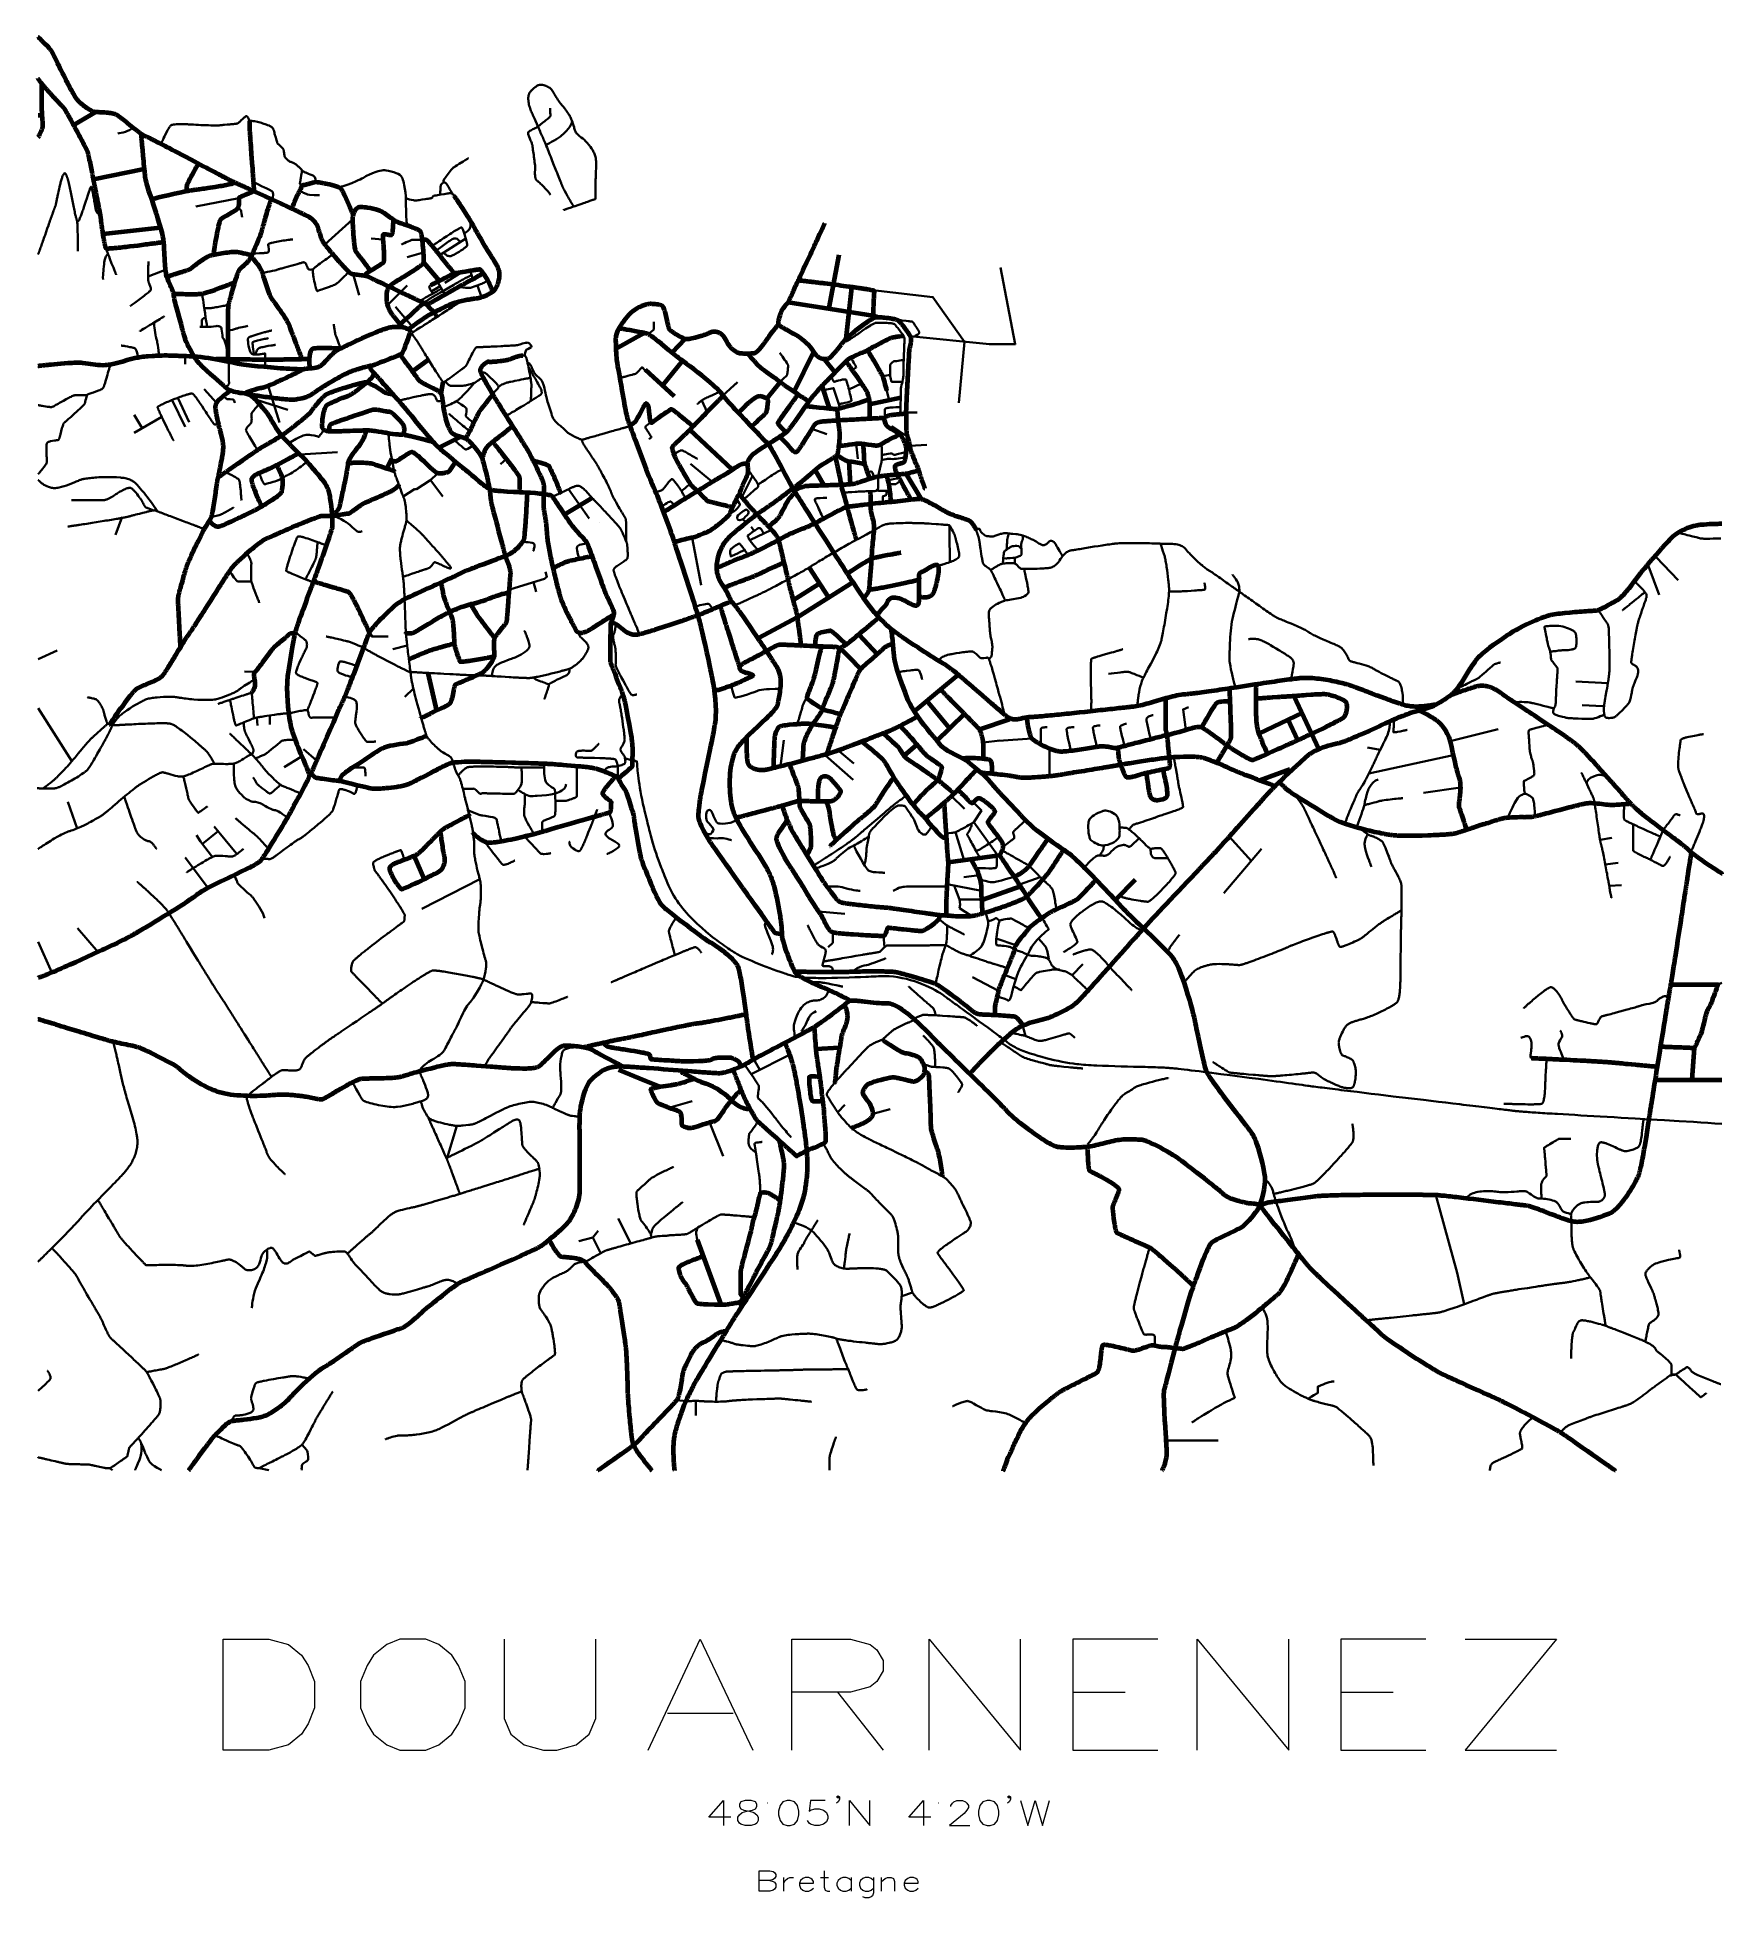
# Model space of a CAD drawing. Header units: inches. Extents: x -107 to 376, y -240 to 294.
import ezdxf

# ---------------------------------------------------------------- set-up
doc = ezdxf.new("R2010")
doc.units = ezdxf.units.IN
doc.header["$MEASUREMENT"] = 0
for name, color, linetype in [('Routes 1', 7, 'Continuous'), ('Routes 2', 7, 'Continuous'), ('Routes 3', 7, 'Continuous'), ('Routes 4', 7, 'Continuous')]:
    doc.layers.add(name, color=color, linetype=linetype)

msp = doc.modelspace()

# ---------------------------------------------------------------- linework, layer by layer
at = {"color": 7, "lineweight": 0}
for points in [[(-53.36, -197.51), (-53.36, -165.76), (-40.26, -165.76), (-34.64, -167.29), (-30.9, -170.27), (-29.03, -173.32), (-27.16, -177.83), (-27.16, -185.45), (-29.03, -189.96), (-30.9, -193.01), (-34.64, -195.99), (-40.26, -197.51), (-53.36, -197.51)], [(-2.75, -165.76), (-6.5, -167.29), (-10.24, -170.27), (-12.11, -173.32), (-13.98, -177.83), (-13.98, -185.45), (-12.11, -189.96), (-10.24, -193.01), (-6.5, -195.99), (-2.75, -197.51), (4.73, -197.51), (8.48, -195.99), (12.22, -193.01), (14.09, -189.96), (15.96, -185.45), (15.96, -177.83), (14.09, -173.32), (12.22, -170.27), (8.48, -167.29), (4.73, -165.76), (-2.75, -165.76)], [(27.19, -165.76), (27.19, -188.43), (29.06, -193.01), (32.88, -195.99), (38.49, -197.51), (42.24, -197.51), (47.85, -195.99), (51.59, -193.01), (53.47, -188.43), (53.47, -165.76)], [(68.44, -197.51), (83.41, -165.76), (98.45, -197.51)], [(109.68, -197.51), (109.68, -165.76), (126.53, -165.76), (132.14, -167.29), (134.02, -168.81), (135.89, -171.8), (135.89, -174.85), (134.02, -177.83), (132.14, -179.35), (126.53, -180.88), (109.68, -180.88)], [(149.06, -197.51), (149.06, -165.76), (175.26, -197.51), (175.26, -165.76)], [(214.64, -165.76), (190.24, -165.76), (190.24, -197.51), (214.64, -197.51)], [(225.87, -197.51), (225.87, -165.76), (252.14, -197.51), (252.14, -165.76)], [(291.45, -165.76), (267.11, -165.76), (267.11, -197.51), (291.45, -197.51)], [(302.74, -165.76), (328.95, -165.76), (302.74, -197.51), (328.95, -197.51)], [(122.79, -180.88), (135.89, -197.51)], [(190.24, -180.88), (205.28, -180.88)], [(267.11, -180.88), (282.09, -180.88)], [(74.05, -186.91), (92.84, -186.91)], [(92.15, -216.79), (85.91, -216.79), (90.07, -212), (90.07, -219.14)], [(96.31, -212), (95.06, -212.35), (94.64, -213.04), (94.64, -213.67), (95.06, -214.36), (95.89, -214.71), (97.55, -215.05), (98.8, -215.4), (99.63, -216.09), (100.05, -216.79), (100.05, -217.76), (99.63, -218.45), (99.22, -218.8), (97.97, -219.14), (96.31, -219.14), (95.06, -218.8), (94.64, -218.45), (94.23, -217.76), (94.23, -216.79), (94.64, -216.09), (95.47, -215.4), (96.72, -215.05), (98.39, -214.71), (99.22, -214.36), (99.63, -213.67), (99.63, -213.04), (99.22, -212.35), (97.97, -212), (96.31, -212)], [(102.68, -212.7), (102.61, -212.7)], [(108.37, -212), (107.12, -212.35), (106.29, -213.39), (105.87, -215.05), (105.87, -216.09), (106.29, -217.76), (107.12, -218.8), (108.37, -219.14), (109.2, -219.14), (110.45, -218.8), (111.28, -217.76), (111.7, -216.09), (111.7, -215.05), (111.28, -213.39), (110.45, -212.35), (109.2, -212), (108.37, -212)], [(119.18, -212), (115.02, -212), (114.61, -215.05), (115.02, -214.71), (116.27, -214.36), (117.52, -214.36), (118.77, -214.71), (119.6, -215.4), (120.01, -216.44), (120.01, -217.13), (119.6, -218.1), (118.77, -218.8), (117.52, -219.14), (116.27, -219.14), (115.02, -218.8), (114.61, -218.45), (114.19, -217.76)], [(123.34, -210.96), (122.93, -211.31), (122.51, -210.96), (122.93, -210.62), (123.34, -210.96), (123.34, -211.66), (122.93, -212.35), (122.51, -212.7)], [(126.25, -219.14), (126.25, -212), (132.01, -219.14), (132.01, -212)], [(149.48, -216.79), (143.24, -216.79), (147.4, -212), (147.4, -219.14)], [(151.69, -212.7), (151.62, -212.7)], [(155.3, -213.67), (155.3, -213.39), (155.71, -212.7), (156.13, -212.35), (156.96, -212), (158.63, -212), (159.46, -212.35), (159.87, -212.7), (160.29, -213.39), (160.29, -214.01), (159.87, -214.71), (159.04, -215.75), (154.88, -219.14), (160.71, -219.14)], [(165.7, -212), (164.45, -212.35), (163.62, -213.39), (163.2, -215.05), (163.2, -216.09), (163.62, -217.76), (164.45, -218.8), (165.7, -219.14), (166.53, -219.14), (167.78, -218.8), (168.61, -217.76), (169.02, -216.09), (169.02, -215.05), (168.61, -213.39), (167.78, -212.35), (166.53, -212), (165.7, -212)], [(172.35, -210.96), (171.94, -211.31), (171.52, -210.96), (171.94, -210.62), (172.35, -210.96), (172.35, -211.66), (171.94, -212.35), (171.52, -212.7)], [(175.26, -212), (177.34, -219.14), (179.42, -212), (181.5, -219.14), (183.58, -212)], [(103.38, -234.88), (104.35, -235.16), (104.69, -235.43), (105.04, -235.99), (105.04, -236.82), (104.69, -237.37), (104.35, -237.65), (103.38, -237.93), (100.33, -237.93), (100.33, -232.11), (103.38, -232.11), (104.35, -232.38), (104.69, -232.66), (105.04, -233.21), (105.04, -233.77), (104.69, -234.32), (104.35, -234.6), (103.38, -234.88), (100.33, -234.88)], [(107.4, -237.93), (107.4, -234.05)], [(107.4, -235.71), (107.74, -234.88), (108.44, -234.32), (109.13, -234.05), (110.1, -234.05)], [(111.83, -235.71), (115.85, -235.71), (115.85, -235.16), (115.51, -234.6), (115.16, -234.32), (114.54, -234.05), (113.5, -234.05), (112.8, -234.32), (112.11, -234.88), (111.83, -235.71), (111.83, -236.26), (112.11, -237.1), (112.8, -237.65), (113.5, -237.93), (114.54, -237.93), (115.16, -237.65), (115.85, -237.1)], [(117.86, -234.05), (120.22, -234.05)], [(118.9, -232.11), (118.9, -236.82), (119.25, -237.65), (119.87, -237.93), (120.57, -237.93)], [(126.67, -234.88), (125.98, -234.32), (125.28, -234.05), (124.31, -234.05), (123.62, -234.32), (122.93, -234.88), (122.58, -235.71), (122.58, -236.26), (122.93, -237.1), (123.62, -237.65), (124.31, -237.93), (125.28, -237.93), (125.98, -237.65), (126.67, -237.1)], [(126.67, -234.05), (126.67, -237.93)], [(133.05, -234.88), (132.42, -234.32), (131.73, -234.05), (130.69, -234.05), (130.07, -234.32), (129.37, -234.88), (129.03, -235.71), (129.03, -236.26), (129.37, -237.1), (130.07, -237.65), (130.69, -237.93), (131.73, -237.93), (132.42, -237.65), (133.05, -237.1)], [(133.05, -234.05), (133.05, -238.48), (132.77, -239.31), (132.42, -239.59), (131.73, -239.87), (130.69, -239.87), (130.07, -239.59)], [(135.4, -237.93), (135.4, -234.05)], [(135.4, -235.16), (136.44, -234.32), (137.14, -234.05), (138.11, -234.05), (138.8, -234.32), (139.15, -235.16), (139.15, -237.93)], [(141.85, -235.71), (145.87, -235.71), (145.87, -235.16), (145.59, -234.6), (145.25, -234.32), (144.55, -234.05), (143.51, -234.05), (142.89, -234.32), (142.2, -234.88), (141.85, -235.71), (141.85, -236.26), (142.2, -237.1), (142.89, -237.65), (143.51, -237.93), (144.55, -237.93), (145.25, -237.65), (145.87, -237.1)]]:
    msp.add_lwpolyline(points, dxfattribs=at)
at = {"layer": 'Routes 1', "color": 7, "lineweight": 158, "true_color": 0xffffff}
for points in [[(376.33, 153.99), (376.3, 153.99), (376.23, 153.99), (376.11, 153.98), (375.94, 153.98), (375.74, 153.97), (375.51, 153.97), (375.24, 153.96), (374.94, 153.95), (374.62, 153.94), (374.28, 153.93), (373.93, 153.92), (373.55, 153.9), (372.78, 153.87), (372, 153.82), (371.22, 153.77), (370.85, 153.74), (370.49, 153.71), (370.15, 153.68), (369.84, 153.64), (369.54, 153.6), (369.28, 153.56), (368.78, 153.46), (368.24, 153.33), (367.66, 153.17), (367.06, 152.97), (366.44, 152.74), (365.8, 152.48), (365.17, 152.19), (364.54, 151.88), (363.93, 151.53), (363.35, 151.17), (362.81, 150.77), (362.3, 150.36), (362.07, 150.14), (361.82, 149.9), (361.55, 149.62), (361.24, 149.3), (360.92, 148.96), (360.58, 148.59), (360.22, 148.2), (359.84, 147.79), (359.45, 147.36), (359.06, 146.92), (358.24, 146), (356.6, 144.13), (356.21, 143.67), (355.82, 143.22), (355.45, 142.79), (355.09, 142.37), (354.75, 141.97), (354.42, 141.59), (354.13, 141.24), (353.85, 140.91), (353.6, 140.62), (353.37, 140.34), (353.12, 140.02), (352.85, 139.68), (352.56, 139.32), (352.27, 138.93), (351.96, 138.53), (351.64, 138.11), (350.98, 137.25), (350.31, 136.37), (349.63, 135.5), (349.29, 135.08), (348.96, 134.67), (348.64, 134.28), (348.32, 133.91), (348.01, 133.57), (347.71, 133.25), (347.42, 132.96), (347.15, 132.7), (346.9, 132.48), (346.66, 132.3), (346.44, 132.17), (346.25, 132.07), (346.04, 131.97), (345.82, 131.86), (345.35, 131.6), (344.85, 131.32), (344.32, 131.01), (343.78, 130.69), (342.68, 130.07), (342.15, 129.79), (341.64, 129.54), (341.4, 129.43), (341.16, 129.34), (340.93, 129.26), (340.72, 129.19), (340.51, 129.14), (340.32, 129.11), (340.22, 129.1), (340.1, 129.09), (339.95, 129.08), (339.79, 129.07), (339.62, 129.05), (339.43, 129.04), (339.22, 129.02), (339, 129), (338.52, 128.97), (338, 128.93), (337.43, 128.89), (336.82, 128.85), (336.18, 128.8), (335.52, 128.76), (334.84, 128.7), (334.15, 128.65), (332.74, 128.53), (331.35, 128.4), (330.68, 128.32), (330.02, 128.25), (329.39, 128.17), (328.8, 128.09), (328.24, 128.01), (327.73, 127.92), (327.27, 127.83), (327.06, 127.78), (326.87, 127.73), (326.5, 127.63), (326.13, 127.52), (325.74, 127.39), (325.35, 127.26), (324.54, 126.96), (323.7, 126.62), (322.86, 126.27), (322.01, 125.89), (321.17, 125.5), (320.36, 125.11), (319.57, 124.73), (318.83, 124.35), (318.48, 124.17), (318.14, 123.99), (317.82, 123.83), (317.52, 123.66), (317.23, 123.51), (317.07, 123.42), (316.91, 123.33), (316.54, 123.11), (316.14, 122.87), (315.7, 122.59), (315.23, 122.29), (314.73, 121.97), (314.21, 121.63), (313.67, 121.27), (313.12, 120.89), (311.99, 120.11), (310.85, 119.29), (309.74, 118.45), (309.21, 118.04), (308.69, 117.63), (308.2, 117.23), (307.73, 116.84), (307.3, 116.46), (306.9, 116.09), (306.54, 115.74), (306.22, 115.41), (306.09, 115.26), (305.96, 115.11), (305.72, 114.8), (305.47, 114.46), (305.21, 114.1), (304.95, 113.71), (304.68, 113.3), (304.4, 112.87), (304.12, 112.42), (303.54, 111.5), (302.35, 109.58), (301.75, 108.64), (301.13, 107.74), (300.83, 107.31), (300.52, 106.9), (300.22, 106.51), (299.91, 106.15), (299.61, 105.81), (299.31, 105.51), (299.02, 105.23), (298.72, 104.99), (298.12, 104.53), (297.51, 104.08), (296.89, 103.65), (296.26, 103.24), (295.62, 102.85), (294.99, 102.49), (294.36, 102.16), (293.73, 101.85), (293.11, 101.58), (292.5, 101.34), (291.91, 101.14), (291.34, 100.97), (290.21, 100.66), (289.06, 100.34), (287.89, 99.99), (287.29, 99.8), (286.67, 99.6), (286.04, 99.38), (285.4, 99.15), (284.73, 98.9), (284.05, 98.63), (283.87, 98.56), (283.67, 98.47), (283.45, 98.38), (283.21, 98.27), (282.94, 98.15), (282.66, 98.03), (282.35, 97.89), (282.03, 97.75), (281.7, 97.6), (281.34, 97.44), (280.98, 97.27), (280.59, 97.1), (279.8, 96.73), (278.96, 96.35), (278.08, 95.95), (277.18, 95.54), (275.33, 94.7), (273.48, 93.88), (272.57, 93.48), (271.68, 93.09), (270.83, 92.72), (270.01, 92.38), (269.62, 92.22), (269.24, 92.07), (268.87, 91.92), (268.52, 91.78), (268.19, 91.65), (267.87, 91.54), (267.57, 91.43), (267.29, 91.33), (267.02, 91.24), (266.78, 91.17), (266.56, 91.11), (266.37, 91.06), (266.19, 91.02), (266.03, 90.99), (265.71, 90.93), (265.36, 90.86), (265.01, 90.78), (264.27, 90.59), (263.5, 90.37), (262.72, 90.12), (261.94, 89.85), (261.16, 89.55), (260.41, 89.24), (259.7, 88.91), (259.36, 88.73), (259.04, 88.56), (258.73, 88.38), (258.44, 88.2), (258.17, 88.02), (257.92, 87.84), (257.69, 87.66), (257.58, 87.56), (257.45, 87.45), (257.31, 87.32), (257.16, 87.19), (257, 87.04), (256.82, 86.89), (256.45, 86.55), (256.04, 86.18), (255.6, 85.78), (255.14, 85.35), (254.65, 84.9), (254.14, 84.43), (253.62, 83.95), (253.09, 83.45), (252.02, 82.45), (250.96, 81.44), (250.44, 80.95), (249.94, 80.47), (249.46, 80.01), (249, 79.57), (248.57, 79.15), (248.17, 78.75), (247.8, 78.39), (247.64, 78.23), (247.48, 78.07), (247.34, 77.92), (247.2, 77.78), (247.08, 77.66), (246.94, 77.51), (246.79, 77.35), (246.62, 77.16), (246.42, 76.95), (246.22, 76.72), (245.99, 76.48), (245.75, 76.21), (245.5, 75.93), (245.23, 75.64), (244.95, 75.33), (244.65, 75), (244.35, 74.66), (244.03, 74.31), (243.71, 73.95), (243.37, 73.57), (242.68, 72.8), (241.96, 71.99), (241.21, 71.16), (239.69, 69.45), (238.15, 67.73), (237.39, 66.88), (236.65, 66.05), (235.93, 65.25), (235.24, 64.47), (234.91, 64.1), (234.58, 63.74), (234.27, 63.39), (233.96, 63.05), (233.67, 62.73), (233.39, 62.42), (233.13, 62.13), (232.88, 61.85), (232.64, 61.59), (232.42, 61.35), (232.21, 61.12), (232.01, 60.91), (231.79, 60.66), (231.53, 60.38), (231.24, 60.07), (230.92, 59.73), (230.57, 59.36), (230.19, 58.96), (229.79, 58.53), (229.36, 58.08), (228.92, 57.6), (228.45, 57.11), (227.96, 56.59), (227.46, 56.05), (226.93, 55.5), (226.4, 54.93), (225.85, 54.35), (225.28, 53.75), (224.13, 52.53), (222.95, 51.28), (220.54, 48.73), (219.33, 47.45), (218.15, 46.2), (217, 44.98), (216.44, 44.38), (215.89, 43.8), (215.35, 43.23), (214.83, 42.68), (214.32, 42.14), (213.83, 41.62), (213.37, 41.12), (212.92, 40.65), (212.49, 40.19), (212.09, 39.77), (211.72, 39.36), (211.37, 38.99), (211.05, 38.65), (210.76, 38.33), (210.5, 38.05), (210.28, 37.81), (210.08, 37.6), (209.93, 37.42), (209.79, 37.26), (209.62, 37.08), (209.42, 36.86), (209.2, 36.61), (208.95, 36.33), (208.68, 36.02), (208.39, 35.69), (208.07, 35.34), (207.74, 34.96), (207.38, 34.56), (207.01, 34.14), (206.62, 33.7), (206.22, 33.25), (205.8, 32.78), (205.37, 32.3), (204.93, 31.8), (204.01, 30.77), (203.07, 29.71), (202.1, 28.62), (201.12, 27.52), (199.17, 25.33), (198.21, 24.26), (197.28, 23.22), (196.83, 22.72), (196.39, 22.23), (195.96, 21.75), (195.55, 21.29), (195.15, 20.84), (194.76, 20.42), (194.4, 20.01), (194.05, 19.62), (193.71, 19.25), (193.4, 18.91), (193.11, 18.59), (192.85, 18.3), (192.61, 18.03), (192.39, 17.8), (192.2, 17.59), (192.04, 17.42), (191.91, 17.28), (191.78, 17.16), (191.52, 16.91), (191.25, 16.66), (190.95, 16.42), (190.64, 16.18), (190.32, 15.94), (189.64, 15.48), (188.91, 15.03), (188.16, 14.6), (187.4, 14.19), (186.63, 13.81), (185.86, 13.45), (185.11, 13.11), (184.4, 12.81), (184.05, 12.67), (183.72, 12.54), (183.08, 12.3), (182.41, 12.09), (181.72, 11.9), (181.01, 11.71), (180.28, 11.53), (178.79, 11.15), (178.04, 10.94), (177.29, 10.7), (176.56, 10.43), (175.84, 10.12), (175.13, 9.77), (174.79, 9.57), (174.45, 9.36), (174.1, 9.13), (173.74, 8.87), (173.36, 8.6), (172.98, 8.31), (172.2, 7.69), (171.41, 7.03), (170.62, 6.35), (169.85, 5.66), (169.12, 4.98), (168.76, 4.65), (168.42, 4.33), (168.09, 4.01), (167.78, 3.72), (167.49, 3.43), (167.22, 3.17), (166.97, 2.92), (166.74, 2.7), (166.54, 2.49), (166.36, 2.31), (166.17, 2.12), (165.96, 1.91), (165.74, 1.69), (165.51, 1.45), (165.01, 0.94), (164.49, 0.4), (163.42, -0.73), (162.9, -1.27), (162.41, -1.79), (162.18, -2.04), (161.96, -2.27), (161.76, -2.48), (161.58, -2.68), (161.41, -2.86), (161.27, -3.02), (161.14, -3.15), (161.04, -3.26)], [(-63.24, -117.3), (-63.23, -117.29), (-63.21, -117.26), (-63.17, -117.21), (-63.13, -117.15), (-63.07, -117.06), (-63, -116.96), (-62.92, -116.85), (-62.82, -116.72), (-62.72, -116.57), (-62.61, -116.42), (-62.48, -116.24), (-62.35, -116.06), (-62.21, -115.87), (-62.07, -115.66), (-61.75, -115.22), (-61.41, -114.75), (-61.04, -114.24), (-60.66, -113.71), (-60.26, -113.17), (-58.62, -110.93), (-58.21, -110.39), (-57.81, -109.86), (-57.43, -109.35), (-57.06, -108.87), (-56.71, -108.43), (-56.39, -108.03), (-56.24, -107.84), (-56.1, -107.67), (-55.96, -107.51), (-55.84, -107.36), (-55.72, -107.23), (-55.61, -107.11), (-55.52, -107.01), (-55.43, -106.92), (-55.36, -106.85), (-55.29, -106.8), (-55.17, -106.7), (-54.91, -106.47), (-54.63, -106.21), (-54.34, -105.9), (-54.03, -105.58), (-53.36, -104.9), (-53.02, -104.57), (-52.66, -104.24), (-52.31, -103.95), (-51.95, -103.68), (-51.58, -103.46), (-51.4, -103.37), (-51.23, -103.29), (-51.05, -103.23), (-50.87, -103.18), (-50.67, -103.14), (-50.43, -103.11), (-50.15, -103.07), (-49.85, -103.03), (-49.51, -102.99), (-49.14, -102.95), (-48.76, -102.91), (-48.35, -102.86), (-47.92, -102.82), (-47.47, -102.77), (-46.55, -102.66), (-45.6, -102.54), (-44.65, -102.4), (-43.72, -102.25), (-43.26, -102.16), (-42.82, -102.07), (-42.4, -101.97), (-41.99, -101.86), (-41.61, -101.75), (-41.25, -101.63), (-40.92, -101.5), (-40.62, -101.37), (-40.35, -101.22), (-40.1, -101.07), (-39.58, -100.76), (-38.57, -100.11), (-37.57, -99.42), (-37.09, -99.07), (-36.63, -98.71), (-36.18, -98.34), (-35.75, -97.98), (-35.34, -97.61), (-34.96, -97.25), (-34.6, -96.89), (-34.27, -96.53), (-34.09, -96.33), (-33.87, -96.1), (-33.62, -95.84), (-33.35, -95.55), (-33.04, -95.23), (-32.71, -94.89), (-32.36, -94.54), (-31.98, -94.17), (-31.59, -93.78), (-31.18, -93.38), (-30.33, -92.57), (-29.45, -91.74), (-28.55, -90.92), (-27.65, -90.13), (-27.21, -89.75), (-26.78, -89.39), (-26.36, -89.05), (-25.95, -88.73), (-25.55, -88.43), (-25.18, -88.16), (-24.82, -87.92), (-24.48, -87.71), (-23.85, -87.35), (-23.52, -87.15), (-23.17, -86.94), (-22.8, -86.71), (-22.43, -86.46), (-22.04, -86.21), (-21.65, -85.94), (-20.84, -85.39), (-19.18, -84.23), (-18.36, -83.65), (-17.57, -83.09), (-17.18, -82.81), (-16.81, -82.55), (-16.45, -82.29), (-16.1, -82.05), (-15.77, -81.82), (-15.45, -81.6), (-15.15, -81.41), (-14.88, -81.22), (-14.62, -81.06), (-14.39, -80.92), (-14.26, -80.85), (-14.11, -80.77), (-13.96, -80.69), (-13.78, -80.61), (-13.4, -80.44), (-12.97, -80.26), (-12.5, -80.08), (-11.99, -79.88), (-11.45, -79.68), (-10.89, -79.48), (-10.3, -79.27), (-9.69, -79.06), (-8.45, -78.63), (-7.19, -78.21), (-5.96, -77.8), (-5.37, -77.6), (-4.8, -77.41), (-4.26, -77.23), (-3.75, -77.06), (-3.27, -76.89), (-2.84, -76.74), (-2.45, -76.6), (-2.27, -76.53), (-2.11, -76.47), (-1.96, -76.41), (-1.83, -76.35), (-1.71, -76.3), (-1.61, -76.25), (-1.52, -76.21), (-1.47, -76.18), (-1.41, -76.15), (-1.17, -76), (-0.91, -75.84), (-0.64, -75.65), (-0.36, -75.45), (-0.08, -75.24), (0.51, -74.77), (1.11, -74.26), (1.72, -73.73), (2.32, -73.19), (2.9, -72.65), (3.46, -72.13), (3.73, -71.89), (3.99, -71.65), (4.23, -71.43), (4.46, -71.22), (4.68, -71.02), (4.89, -70.85), (5.07, -70.69), (5.24, -70.55), (5.39, -70.43), (5.53, -70.34), (5.6, -70.28), (5.69, -70.22), (5.9, -70.06), (6.14, -69.87), (6.42, -69.65), (6.72, -69.4), (7.06, -69.13), (7.41, -68.84), (7.79, -68.53), (8.19, -68.21), (8.61, -67.87), (9.47, -67.18), (11.24, -65.78), (11.68, -65.44), (12.11, -65.12), (12.53, -64.81), (12.93, -64.51), (13.32, -64.24), (13.68, -63.99), (14.02, -63.77), (14.34, -63.58), (14.62, -63.41), (14.87, -63.29), (14.99, -63.24), (15.11, -63.19), (15.27, -63.12), (15.46, -63.04), (15.67, -62.95), (15.92, -62.84), (16.2, -62.73), (16.5, -62.6), (16.83, -62.46), (17.19, -62.31), (17.56, -62.14), (17.96, -61.97), (18.38, -61.79), (18.82, -61.6), (19.27, -61.41), (19.74, -61.2), (20.23, -60.99), (20.73, -60.77), (21.78, -60.32), (22.86, -59.85), (23.97, -59.36), (26.25, -58.36), (28.53, -57.35), (29.64, -56.86), (30.73, -56.37), (31.77, -55.9), (32.28, -55.67), (32.77, -55.44), (33.24, -55.23), (33.7, -55.01), (34.14, -54.81), (34.56, -54.61), (34.96, -54.42), (35.34, -54.24), (35.7, -54.07), (36.03, -53.91), (36.34, -53.76), (36.62, -53.62), (36.87, -53.49), (37.09, -53.37), (37.29, -53.26), (37.45, -53.17), (37.58, -53.09), (37.69, -53.01), (37.95, -52.84), (38.23, -52.64), (38.53, -52.42), (38.85, -52.18), (39.19, -51.93), (39.54, -51.65), (39.91, -51.36), (40.29, -51.06), (41.07, -50.42), (41.86, -49.75), (42.65, -49.06), (43.41, -48.36), (43.78, -48.01), (44.14, -47.67), (44.48, -47.33), (44.8, -47), (45.11, -46.68), (45.39, -46.37), (45.64, -46.07), (45.87, -45.78), (46.07, -45.51), (46.24, -45.26), (46.52, -44.78), (46.79, -44.27), (47.06, -43.75), (47.32, -43.2), (47.57, -42.64), (47.8, -42.06), (48.02, -41.48), (48.22, -40.88), (48.4, -40.27), (48.55, -39.66), (48.68, -39.04), (48.78, -38.43), (48.84, -37.81), (48.86, -37.51), (48.86, -37.35), (48.87, -37.18), (48.87, -36.98), (48.87, -36.75), (48.88, -36.5), (48.88, -36.22), (48.88, -35.92), (48.88, -35.6), (48.88, -35.26), (48.88, -34.9), (48.88, -34.52), (48.89, -34.12), (48.88, -33.71), (48.88, -33.28), (48.88, -32.84), (48.88, -32.38), (48.88, -31.43), (48.88, -30.44), (48.87, -29.42), (48.87, -28.38), (48.86, -27.32), (48.85, -25.2), (48.85, -24.15), (48.85, -23.12), (48.84, -22.13), (48.84, -21.16), (48.84, -20.25), (48.84, -19.81), (48.83, -19.39), (48.83, -18.99), (48.83, -18.6), (48.83, -18.22), (48.84, -17.87), (48.84, -17.54), (48.84, -17.23), (48.84, -16.94), (48.84, -16.68), (48.85, -16.44), (48.85, -16.22), (48.85, -16.03), (48.86, -15.87), (48.87, -15.6), (48.89, -15.31), (48.92, -14.99), (48.96, -14.64), (49.01, -14.27), (49.07, -13.87), (49.13, -13.46), (49.21, -13.03), (49.29, -12.59), (49.39, -12.14), (49.6, -11.21), (49.85, -10.26), (50.13, -9.33), (50.44, -8.42), (50.61, -7.99), (50.79, -7.57), (50.97, -7.16), (51.16, -6.78), (51.36, -6.42), (51.57, -6.09), (51.78, -5.78), (52.01, -5.5), (52.24, -5.26), (52.47, -5.04), (52.94, -4.62), (53.41, -4.21), (53.89, -3.81), (54.38, -3.43), (54.89, -3.07), (55.42, -2.74), (55.99, -2.44), (56.28, -2.3), (56.59, -2.17), (56.9, -2.05), (57.23, -1.95), (57.57, -1.85), (57.92, -1.76), (58.28, -1.69), (58.66, -1.62), (59.05, -1.57), (59.46, -1.53), (59.88, -1.51), (60.32, -1.5), (60.55, -1.5), (60.81, -1.5), (61.11, -1.51), (61.45, -1.52), (61.81, -1.54), (62.2, -1.56), (62.63, -1.58), (63.08, -1.6), (63.55, -1.63), (64.06, -1.66), (64.58, -1.69), (65.13, -1.73), (65.69, -1.77), (66.28, -1.81), (66.88, -1.85), (67.5, -1.89), (68.13, -1.94), (68.78, -1.98), (70.1, -2.08), (71.47, -2.18), (72.85, -2.29), (75.65, -2.5), (77.04, -2.61), (78.41, -2.72), (79.74, -2.82), (81.03, -2.92), (81.66, -2.97), (82.27, -3.01), (82.86, -3.06), (83.43, -3.1), (83.99, -3.14), (84.52, -3.18), (85.03, -3.22), (85.52, -3.25), (85.98, -3.29), (86.42, -3.32), (86.83, -3.34), (87.2, -3.37), (87.55, -3.39), (87.86, -3.4), (88.14, -3.42), (88.39, -3.43), (88.6, -3.44), (88.77, -3.44), (89.05, -3.43), (89.35, -3.41), (89.67, -3.36), (90.01, -3.3), (90.36, -3.23), (90.72, -3.14), (91.09, -3.04), (91.48, -2.92), (91.87, -2.8), (92.66, -2.51), (93.46, -2.2), (94.26, -1.86), (95.04, -1.51), (95.78, -1.15), (96.14, -0.97), (96.48, -0.8), (96.8, -0.62), (97.11, -0.46), (97.4, -0.29), (97.67, -0.13), (97.92, 0.02), (98.14, 0.16), (98.25, 0.23), (98.38, 0.32), (98.53, 0.41), (98.71, 0.51), (98.9, 0.62), (99.11, 0.74), (99.34, 0.87), (99.59, 1.01), (99.86, 1.15), (100.14, 1.31), (100.43, 1.47), (100.74, 1.63), (101.06, 1.8), (101.4, 1.98), (102.11, 2.36), (102.85, 2.75), (103.63, 3.16), (104.44, 3.58), (105.27, 4.02), (106.98, 4.91), (108.69, 5.8), (109.54, 6.24), (110.37, 6.68), (111.17, 7.1), (111.95, 7.52), (112.69, 7.91), (113.39, 8.29), (113.72, 8.47), (114.04, 8.64), (114.35, 8.81), (114.64, 8.97), (114.92, 9.13), (115.18, 9.27), (115.42, 9.41), (115.65, 9.54), (115.86, 9.66), (116.05, 9.78), (116.41, 10.01), (116.81, 10.26), (117.23, 10.54), (117.67, 10.85), (118.13, 11.17), (118.6, 11.5), (119.09, 11.85), (120.09, 12.58), (121.09, 13.33), (122.07, 14.07), (122.55, 14.44), (123.01, 14.79), (123.46, 15.13), (123.88, 15.46), (124.28, 15.77), (124.65, 16.06), (124.98, 16.32), (125.29, 16.56), (125.56, 16.77), (125.67, 16.86), (125.78, 16.95), (125.88, 17.03), (125.96, 17.09), (126.03, 17.15), (126.1, 17.2), (126.14, 17.24), (126.18, 17.26), (126.2, 17.28), (126.21, 17.29)], [(345.72, -117.36), (345.71, -117.35), (345.68, -117.33), (345.62, -117.29), (345.54, -117.23), (345.44, -117.16), (345.32, -117.08), (345.19, -116.98), (345.03, -116.88), (344.86, -116.76), (344.67, -116.62), (344.46, -116.48), (344.24, -116.33), (344.01, -116.16), (343.76, -115.99), (343.49, -115.81), (343.22, -115.62), (342.64, -115.21), (342.02, -114.78), (341.37, -114.32), (340.68, -113.85), (339.98, -113.36), (339.27, -112.86), (337.82, -111.85), (336.38, -110.85), (335.69, -110.36), (335.02, -109.89), (334.37, -109.44), (333.76, -109.01), (333.19, -108.62), (332.93, -108.43), (332.67, -108.25), (332.43, -108.08), (332.2, -107.92), (331.99, -107.77), (331.79, -107.63), (331.61, -107.5), (331.45, -107.39), (331.3, -107.29), (331.18, -107.2), (330.96, -107.04), (330.82, -106.95), (330.66, -106.85), (330.48, -106.74), (330.29, -106.62), (330.07, -106.49), (329.83, -106.35), (329.57, -106.2), (329.3, -106.05), (329.01, -105.88), (328.71, -105.71), (328.39, -105.53), (328.06, -105.34), (327.71, -105.15), (327.36, -104.96), (326.61, -104.54), (325.82, -104.12), (325, -103.67), (324.15, -103.22), (323.28, -102.75), (322.4, -102.28), (320.62, -101.34), (319.74, -100.88), (318.86, -100.42), (318.01, -99.97), (317.18, -99.54), (316.38, -99.13), (315.62, -98.74), (315.26, -98.55), (314.9, -98.37), (314.56, -98.2), (314.24, -98.04), (313.92, -97.88), (313.63, -97.73), (313.35, -97.59), (313.08, -97.46), (312.83, -97.34), (312.6, -97.22), (312.39, -97.12), (312.2, -97.03), (312.03, -96.95), (311.88, -96.88), (311.73, -96.81), (311.56, -96.73), (311.38, -96.65), (311.18, -96.56), (310.97, -96.47), (310.74, -96.36), (310.26, -96.15), (309.74, -95.91), (309.17, -95.65), (308.57, -95.38), (307.94, -95.09), (307.28, -94.8), (306.6, -94.49), (305.91, -94.18), (303.07, -92.9), (301.68, -92.27), (301.01, -91.97), (300.36, -91.68), (299.73, -91.39), (299.14, -91.12), (298.58, -90.87), (298.06, -90.64), (297.58, -90.42), (297.36, -90.33), (297.16, -90.23), (296.96, -90.15), (296.79, -90.07), (296.62, -89.99), (296.47, -89.93), (296.34, -89.87), (296.23, -89.81), (296.12, -89.77), (296.01, -89.71), (295.88, -89.64), (295.72, -89.56), (295.55, -89.47), (295.36, -89.36), (295.15, -89.24), (294.92, -89.11), (294.68, -88.97), (294.42, -88.81), (294.14, -88.65), (293.86, -88.48), (293.56, -88.3), (293.24, -88.11), (292.58, -87.7), (291.88, -87.27), (291.15, -86.81), (290.39, -86.33), (289.6, -85.83), (288.8, -85.32), (287.17, -84.27), (285.54, -83.2), (284.74, -82.68), (283.97, -82.16), (283.21, -81.65), (282.49, -81.15), (281.81, -80.68), (281.17, -80.23), (280.87, -80.01), (280.58, -79.8), (280.31, -79.6), (280.05, -79.41), (279.8, -79.23), (279.58, -79.05), (279.36, -78.88), (279.17, -78.73), (279, -78.58), (278.84, -78.45), (278.7, -78.32), (278.58, -78.21), (278.44, -78.07), (278.28, -77.92), (278.09, -77.74), (277.88, -77.54), (277.65, -77.33), (277.39, -77.09), (277.11, -76.84), (276.82, -76.56), (276.51, -76.28), (276.18, -75.97), (275.83, -75.66), (275.46, -75.32), (275.09, -74.98), (274.69, -74.62), (274.29, -74.25), (273.87, -73.87), (273.44, -73.48), (273, -73.08), (272.1, -72.25), (271.17, -71.4), (270.21, -70.53), (268.27, -68.75), (266.32, -66.96), (265.37, -66.08), (264.43, -65.22), (263.53, -64.39), (262.67, -63.58), (262.25, -63.19), (261.85, -62.81), (261.46, -62.45), (261.08, -62.09), (260.72, -61.75), (260.37, -61.42), (260.04, -61.1), (259.73, -60.8), (259.44, -60.51), (259.17, -60.25), (258.92, -60), (258.68, -59.76), (258.48, -59.55), (258.29, -59.36), (258.13, -59.18), (257.99, -59.03), (257.88, -58.9), (257.75, -58.75), (257.6, -58.57), (257.44, -58.38), (257.27, -58.17), (257.08, -57.95), (256.88, -57.7), (256.67, -57.44), (256.44, -57.17), (256.2, -56.88), (255.96, -56.58), (255.7, -56.26), (255.43, -55.93), (255.16, -55.59), (254.59, -54.89), (253.99, -54.14), (253.36, -53.37), (252.72, -52.58), (252.07, -51.77), (250.76, -50.12), (249.46, -48.49), (248.82, -47.69), (248.21, -46.92), (247.62, -46.17), (247.06, -45.46), (246.79, -45.12), (246.53, -44.79), (246.28, -44.47), (246.05, -44.17), (245.82, -43.87), (245.6, -43.6), (245.4, -43.33), (245.21, -43.09), (245.03, -42.86), (244.87, -42.64), (244.72, -42.45), (244.59, -42.27), (244.48, -42.12), (244.38, -41.98), (244.3, -41.87), (244.24, -41.77), (244.19, -41.7), (244.16, -41.65), (244.09, -41.56), (244.01, -41.48), (243.91, -41.4), (243.69, -41.27), (243.42, -41.16), (243.11, -41.08), (242.78, -41.01), (242.44, -40.96), (241.72, -40.89), (241.37, -40.86), (241.03, -40.83), (240.72, -40.8), (240.43, -40.77), (240.18, -40.72), (239.97, -40.66), (239.84, -40.63), (239.69, -40.59), (239.53, -40.55), (239.35, -40.51), (239.15, -40.47), (238.94, -40.43), (238.48, -40.32), (237.99, -40.21), (237.45, -40.07), (236.9, -39.91), (236.34, -39.73), (235.77, -39.52), (235.22, -39.29), (234.68, -39.02), (234.17, -38.72), (233.93, -38.56), (233.7, -38.39), (233.48, -38.21), (233.27, -38.01), (233.15, -37.9), (233.02, -37.79), (232.87, -37.66), (232.72, -37.53), (232.38, -37.24), (232, -36.92), (231.58, -36.58), (231.14, -36.21), (230.66, -35.83), (230.17, -35.43), (229.65, -35.01), (229.11, -34.59), (228, -33.71), (225.74, -31.95), (225.19, -31.52), (224.65, -31.1), (224.13, -30.7), (223.62, -30.31), (223.14, -29.94), (222.69, -29.59), (222.26, -29.27), (221.87, -28.97), (221.52, -28.7), (221.36, -28.58), (221.21, -28.47), (221.07, -28.36), (220.94, -28.27), (220.82, -28.18), (220.72, -28.1), (220.51, -27.95), (220.26, -27.78), (219.98, -27.59), (219.67, -27.39), (219.33, -27.17), (218.96, -26.94), (218.58, -26.71), (218.17, -26.46), (217.74, -26.21), (217.3, -25.95), (216.38, -25.43), (215.44, -24.91), (214.49, -24.41), (213.55, -23.95), (213.1, -23.73), (212.65, -23.52), (212.22, -23.34), (211.81, -23.16), (211.41, -23.01), (211.04, -22.88), (210.69, -22.77), (210.38, -22.68), (210.09, -22.62), (209.83, -22.58), (209.37, -22.57), (208.9, -22.55), (208.42, -22.53), (207.92, -22.51), (206.88, -22.49), (205.8, -22.49), (205.25, -22.5), (204.69, -22.53), (204.13, -22.58), (203.57, -22.64), (203.01, -22.72), (202.45, -22.82), (201.89, -22.94), (201.3, -23.08), (200.69, -23.23), (200.06, -23.38), (198.79, -23.69), (198.16, -23.85), (197.55, -24), (196.96, -24.14), (196.39, -24.27), (195.86, -24.38), (195.37, -24.48), (195.14, -24.52), (194.93, -24.56), (194.73, -24.59), (194.54, -24.61), (194.21, -24.64), (194.02, -24.66), (193.81, -24.68), (193.57, -24.69), (193.31, -24.71), (193.02, -24.73), (192.72, -24.75), (192.4, -24.77), (192.07, -24.78), (191.37, -24.82), (190.62, -24.84), (189.86, -24.86), (189.09, -24.86), (188.32, -24.85), (187.58, -24.82), (186.88, -24.76), (186.55, -24.73), (186.23, -24.68), (185.93, -24.64), (185.65, -24.58), (185.39, -24.51), (185.16, -24.44), (185.03, -24.4), (184.89, -24.34), (184.75, -24.27), (184.59, -24.2), (184.24, -24.03), (183.85, -23.82), (183.44, -23.58), (182.99, -23.32), (182.51, -23.03), (182, -22.71), (181.48, -22.37), (180.93, -22.01), (180.37, -21.64), (179.8, -21.24), (179.22, -20.84), (178.63, -20.42), (177.45, -19.55), (176.27, -18.66), (175.14, -17.76), (174.59, -17.32), (174.07, -16.87), (173.56, -16.44), (173.08, -16.01), (172.63, -15.59), (172.2, -15.19), (171.81, -14.8), (171.46, -14.43), (171.3, -14.24), (171.12, -14.04), (170.91, -13.83), (170.69, -13.59), (170.45, -13.34), (170.19, -13.08), (169.92, -12.79), (169.63, -12.5), (169.32, -12.19), (169, -11.86), (168.67, -11.53), (168.32, -11.18), (167.96, -10.82), (167.58, -10.45), (167.2, -10.06), (166.8, -9.67), (165.98, -8.86), (165.12, -8.02), (164.23, -7.15), (163.32, -6.26), (162.39, -5.35), (161.45, -4.43), (159.54, -2.58), (157.65, -0.73), (156.72, 0.18), (155.81, 1.07), (154.93, 1.93), (154.08, 2.77), (153.26, 3.58), (152.87, 3.97), (152.49, 4.35), (152.12, 4.72), (151.76, 5.08), (151.41, 5.43), (151.08, 5.77), (150.77, 6.09), (150.46, 6.4), (150.18, 6.69), (149.91, 6.97), (149.66, 7.24), (149.42, 7.49), (148.94, 7.99), (147.97, 8.98), (146.99, 9.94), (146, 10.88), (145.02, 11.77), (144.53, 12.2), (144.04, 12.61), (143.56, 13.01), (143.08, 13.4), (142.61, 13.77), (142.15, 14.11), (141.7, 14.44), (141.25, 14.75), (140.81, 15.04), (140.39, 15.31), (139.97, 15.55), (139.57, 15.77), (139.18, 15.96), (138.8, 16.12), (138.45, 16.26), (138.1, 16.36), (137.77, 16.44), (137.46, 16.48), (137.17, 16.49), (136.88, 16.49), (136.57, 16.49), (136.24, 16.49), (135.89, 16.51), (135.52, 16.52), (134.75, 16.57), (133.94, 16.64), (132.27, 16.8), (131.45, 16.89), (130.66, 16.97), (130.28, 17.02), (129.92, 17.06), (129.57, 17.1), (129.24, 17.13), (128.94, 17.17), (128.66, 17.2), (128.4, 17.23), (128.17, 17.25), (127.97, 17.27), (127.81, 17.28), (127.67, 17.29), (127.58, 17.29), (127.19, 17.29), (126.8, 17.29), (126.43, 17.29), (126.1, 17.29), (125.95, 17.29), (125.83, 17.29), (125.73, 17.29), (125.65, 17.29), (125.61, 17.29), (125.59, 17.29)]]:
    msp.add_lwpolyline(points, dxfattribs=at)
at = {"layer": 'Routes 2', "color": 7, "lineweight": 106, "true_color": 0xffffff}
for points in [[(-76.98, 265.9), (-76.98, 265.88), (-76.98, 265.83), (-76.97, 265.76), (-76.96, 265.65), (-76.95, 265.52), (-76.94, 265.36), (-76.92, 265.17), (-76.9, 264.96), (-76.88, 264.73), (-76.86, 264.48), (-76.84, 264.21), (-76.81, 263.92), (-76.79, 263.61), (-76.76, 263.29), (-76.7, 262.61), (-76.63, 261.88), (-76.56, 261.12), (-76.42, 259.54), (-76.27, 257.94), (-76.2, 257.17), (-76.13, 256.43), (-76.06, 255.73), (-75.99, 255.08), (-75.96, 254.78), (-75.93, 254.49), (-75.9, 254.23), (-75.87, 253.98), (-75.82, 253.53), (-75.73, 253.06), (-75.62, 252.54), (-75.49, 251.98), (-75.33, 251.4), (-75.16, 250.79), (-74.97, 250.16), (-74.76, 249.51), (-74.33, 248.19), (-73.88, 246.86), (-73.66, 246.22), (-73.45, 245.58), (-73.24, 244.97), (-73.04, 244.38), (-72.85, 243.82), (-72.69, 243.3), (-72.54, 242.81), (-72.41, 242.38), (-72.32, 241.99), (-72.23, 241.64), (-72.04, 240.96), (-71.85, 240.32), (-71.66, 239.7), (-71.27, 238.46), (-71.09, 237.83), (-70.92, 237.16), (-70.77, 236.44), (-70.7, 236.06), (-70.64, 235.67), (-70.58, 235.26), (-70.53, 234.82), (-70.48, 234.36), (-70.44, 233.87), (-70.41, 233.36), (-70.38, 232.83), (-70.32, 231.73), (-70.21, 229.46), (-70.14, 228.36), (-70.1, 227.83), (-70.05, 227.31), (-70, 226.82), (-69.94, 226.35), (-69.87, 225.91), (-69.79, 225.51), (-69.7, 225.14), (-69.61, 224.81), (-69.38, 224.2), (-69.14, 223.6), (-68.88, 223.02), (-68.62, 222.46), (-68.37, 221.92), (-68.14, 221.41), (-67.94, 220.92), (-67.78, 220.46), (-67.71, 220.24), (-67.67, 220.02), (-67.63, 219.82), (-67.62, 219.62), (-67.61, 219.42), (-67.6, 219.28), (-67.57, 219.13), (-67.55, 218.96), (-67.51, 218.77), (-67.47, 218.56), (-67.42, 218.34), (-67.31, 217.85), (-67.17, 217.3), (-67.02, 216.71), (-66.86, 216.09), (-66.69, 215.44), (-66.5, 214.76), (-66.12, 213.39), (-65.74, 212.05), (-65.56, 211.4), (-65.39, 210.79), (-65.23, 210.21), (-65.09, 209.68), (-65.03, 209.44), (-64.97, 209.21), (-64.91, 208.99), (-64.86, 208.8), (-64.82, 208.62), (-64.79, 208.46), (-64.71, 208.14), (-64.51, 207.5), (-64.26, 206.83), (-63.97, 206.15), (-63.65, 205.46), (-63.3, 204.76), (-62.93, 204.06), (-62.15, 202.68), (-61.37, 201.34), (-61.24, 201.16), (-61.1, 200.98), (-60.79, 200.59), (-60.42, 200.17), (-60.01, 199.74), (-59.56, 199.29), (-59.08, 198.83), (-58.57, 198.35), (-58.05, 197.88), (-56.98, 196.93), (-55.91, 196), (-55.4, 195.56), (-54.91, 195.14), (-54.45, 194.73), (-54.02, 194.35), (-53.63, 194), (-53.28, 193.69), (-53.13, 193.54), (-53, 193.41), (-52.87, 193.29), (-52.77, 193.17), (-52.55, 192.96), (-52.3, 192.77), (-52.05, 192.6), (-51.77, 192.45), (-51.48, 192.31), (-51.18, 192.19), (-50.56, 191.99), (-49.9, 191.83), (-49.23, 191.71), (-48.57, 191.61), (-47.93, 191.52), (-47.32, 191.43), (-46.77, 191.34), (-46.51, 191.28), (-46.23, 191.18), (-45.95, 191.05), (-45.67, 190.88), (-45.37, 190.68), (-45.07, 190.45), (-44.77, 190.2), (-44.46, 189.93), (-43.85, 189.34), (-43.26, 188.7), (-42.68, 188.05), (-42.14, 187.4), (-41.88, 187.09), (-41.64, 186.79), (-41.41, 186.5), (-41.2, 186.23), (-40.82, 185.74), (-40.45, 185.21), (-40.1, 184.66), (-39.76, 184.07), (-39.4, 183.46), (-39.04, 182.84), (-38.66, 182.19), (-38.26, 181.54), (-37.83, 180.88), (-37.36, 180.22), (-37.11, 179.89), (-36.84, 179.56), (-36.52, 179.19), (-36.16, 178.78), (-35.76, 178.35), (-35.33, 177.89), (-34.87, 177.42), (-34.39, 176.92), (-33.88, 176.41), (-33.37, 175.9), (-32.32, 174.85), (-31.28, 173.81), (-30.78, 173.3), (-30.3, 172.8), (-29.83, 172.32), (-29.4, 171.87), (-29, 171.43), (-28.64, 171.03), (-28.32, 170.65), (-28.04, 170.32), (-27.49, 169.65), (-26.9, 168.95), (-26.29, 168.24), (-25.68, 167.52), (-25.09, 166.78), (-24.54, 166.04), (-24.28, 165.66), (-24.04, 165.29), (-23.81, 164.92), (-23.61, 164.55), (-23.43, 164.17), (-23.28, 163.81), (-23.16, 163.44), (-23.07, 163.07), (-22.99, 162.7), (-22.92, 162.28), (-22.84, 161.83), (-22.76, 161.35), (-22.68, 160.84), (-22.6, 160.3), (-22.45, 159.18), (-22.31, 158.02), (-22.2, 156.86), (-22.16, 156.3), (-22.12, 155.74), (-22.1, 155.21), (-22.09, 154.7), (-22.09, 154.22), (-22.1, 153.77), (-22.13, 153.36), (-22.18, 152.99), (-22.25, 152.67), (-22.29, 152.48), (-22.35, 152.28), (-22.41, 152.05), (-22.49, 151.79), (-22.57, 151.52), (-22.66, 151.23), (-22.76, 150.92), (-22.87, 150.59), (-22.98, 150.25), (-23.1, 149.89), (-23.36, 149.13), (-23.63, 148.33), (-23.92, 147.5), (-24.22, 146.64), (-24.84, 144.9), (-25.15, 144.03), (-25.46, 143.17), (-25.75, 142.35), (-26.04, 141.56), (-26.31, 140.81), (-26.43, 140.46), (-26.55, 140.12), (-26.67, 139.8), (-26.78, 139.5), (-26.88, 139.22), (-26.97, 138.95), (-27.06, 138.71), (-27.14, 138.49), (-27.21, 138.29), (-27.29, 138.06), (-27.38, 137.8), (-27.49, 137.51), (-27.6, 137.2), (-27.73, 136.86), (-27.86, 136.51), (-28, 136.13), (-28.15, 135.73), (-28.31, 135.32), (-28.47, 134.88), (-28.64, 134.44), (-28.99, 133.51), (-29.36, 132.53), (-29.73, 131.53), (-30.49, 129.49), (-30.86, 128.47), (-31.22, 127.47), (-31.57, 126.51), (-31.89, 125.58), (-32.04, 125.14), (-32.18, 124.71), (-32.32, 124.3), (-32.45, 123.9), (-32.56, 123.53), (-32.67, 123.18), (-32.77, 122.85), (-32.85, 122.54), (-32.92, 122.26), (-32.98, 122.01), (-33.03, 121.79), (-33.07, 121.59), (-33.14, 121.16), (-33.22, 120.71), (-33.31, 120.22), (-33.4, 119.71), (-33.49, 119.18), (-33.59, 118.63), (-33.79, 117.47), (-33.99, 116.27), (-34.2, 115.05), (-34.4, 113.83), (-34.59, 112.63), (-34.76, 111.48), (-34.84, 110.92), (-34.91, 110.39), (-34.98, 109.85), (-35.03, 109.26), (-35.06, 108.63), (-35.08, 107.94), (-35.09, 107.22), (-35.09, 106.47), (-35.07, 105.69), (-35.04, 104.9), (-34.95, 103.26), (-34.82, 101.61), (-34.74, 100.79), (-34.65, 99.99), (-34.55, 99.2), (-34.44, 98.44), (-34.33, 97.7), (-34.21, 97.01), (-34.09, 96.35), (-33.95, 95.74), (-33.81, 95.17), (-33.73, 94.87), (-33.64, 94.56), (-33.53, 94.23), (-33.42, 93.88), (-33.16, 93.16), (-32.88, 92.38), (-32.57, 91.58), (-32.24, 90.74), (-31.9, 89.9), (-31.19, 88.19), (-30.84, 87.35), (-30.5, 86.54), (-30.17, 85.75), (-29.86, 85.01), (-29.71, 84.66), (-29.57, 84.32), (-29.44, 83.99), (-29.32, 83.68), (-29.2, 83.39), (-29.1, 83.12), (-29.01, 82.87), (-28.92, 82.64), (-28.85, 82.43), (-28.79, 82.24), (-28.74, 82.08), (-28.71, 81.94), (-28.69, 81.83), (-28.69, 81.75), (-28.7, 81.68), (-28.73, 81.6), (-28.77, 81.49), (-28.81, 81.36), (-28.88, 81.22), (-28.95, 81.06), (-29.03, 80.89), (-29.12, 80.7), (-29.22, 80.49), (-29.33, 80.27), (-29.57, 79.8), (-29.83, 79.29), (-30.12, 78.74), (-30.42, 78.17), (-31.06, 76.98), (-31.71, 75.79), (-32.03, 75.2), (-32.34, 74.64), (-32.63, 74.1), (-32.9, 73.6), (-33.14, 73.14), (-33.26, 72.93), (-33.36, 72.74), (-33.46, 72.55), (-33.54, 72.39), (-33.69, 72.09), (-33.79, 71.91), (-33.91, 71.69), (-34.04, 71.45), (-34.2, 71.17), (-34.37, 70.87), (-34.56, 70.54), (-34.76, 70.19), (-34.98, 69.82), (-35.21, 69.43), (-35.45, 69.02), (-35.7, 68.59), (-35.96, 68.15), (-36.5, 67.24), (-37.07, 66.29), (-38.25, 64.34), (-38.85, 63.37), (-39.43, 62.42), (-39.99, 61.51), (-40.26, 61.07), (-40.53, 60.65), (-40.78, 60.25), (-41.03, 59.86), (-41.26, 59.49), (-41.48, 59.15), (-41.69, 58.83), (-41.88, 58.53), (-42.06, 58.27), (-42.22, 58.03), (-42.36, 57.82), (-42.49, 57.65), (-42.59, 57.51), (-42.67, 57.41), (-42.83, 57.25), (-43.04, 57.08), (-43.28, 56.89), (-43.57, 56.7), (-43.89, 56.5), (-44.25, 56.3), (-44.64, 56.08), (-45.05, 55.86), (-45.49, 55.63), (-45.95, 55.4), (-46.91, 54.92), (-47.93, 54.43), (-49.99, 53.43), (-51, 52.94), (-51.98, 52.46), (-52.99, 51.97), (-54.04, 51.47), (-56.12, 50.47), (-57.14, 49.96), (-58.1, 49.45), (-58.57, 49.19), (-59.01, 48.93), (-59.44, 48.68), (-59.84, 48.42), (-60.22, 48.16), (-60.57, 47.9), (-60.9, 47.64), (-61.07, 47.51), (-61.28, 47.35), (-61.53, 47.17), (-61.81, 46.97), (-62.12, 46.75), (-62.46, 46.52), (-62.83, 46.27), (-63.23, 46), (-63.66, 45.72), (-64.11, 45.43), (-64.58, 45.12), (-65.06, 44.81), (-65.57, 44.48), (-66.1, 44.15), (-67.19, 43.46), (-68.32, 42.75), (-69.49, 42.03), (-70.67, 41.3), (-71.86, 40.58), (-73.03, 39.87), (-74.17, 39.18), (-75.27, 38.51), (-75.8, 38.19), (-76.32, 37.89), (-76.81, 37.59), (-77.29, 37.31), (-77.75, 37.04), (-78.18, 36.78), (-78.59, 36.54), (-78.98, 36.32), (-79.33, 36.12), (-79.66, 35.93), (-79.95, 35.76), (-80.1, 35.68), (-80.25, 35.6), (-80.61, 35.41), (-81.02, 35.19), (-81.49, 34.96), (-81.99, 34.71), (-82.55, 34.43), (-83.14, 34.14), (-83.77, 33.84), (-84.44, 33.52), (-85.14, 33.19), (-85.86, 32.84), (-86.62, 32.49), (-87.4, 32.12), (-88.19, 31.75), (-89.01, 31.38), (-90.68, 30.61), (-94.09, 29.06), (-95.78, 28.3), (-97.44, 27.57), (-98.24, 27.21), (-99.03, 26.87), (-99.8, 26.53), (-100.54, 26.21), (-101.25, 25.91), (-101.94, 25.62), (-102.58, 25.34), (-103.2, 25.09), (-103.77, 24.86), (-104.3, 24.64), (-104.79, 24.45), (-105.22, 24.28), (-105.61, 24.14), (-105.78, 24.08), (-105.94, 24.03), (-106.08, 23.98), (-106.21, 23.94), (-106.32, 23.91), (-106.42, 23.88)], [(-106.42, 199.32), (-106.4, 199.32), (-106.36, 199.33), (-106.27, 199.34), (-106.16, 199.35), (-106.02, 199.37), (-105.85, 199.39), (-105.65, 199.41), (-105.42, 199.44), (-105.17, 199.46), (-104.9, 199.49), (-104.59, 199.53), (-104.27, 199.56), (-103.92, 199.6), (-103.55, 199.63), (-103.16, 199.67), (-102.75, 199.71), (-101.88, 199.8), (-100.94, 199.88), (-99.94, 199.97), (-98.89, 200.05), (-97.79, 200.14), (-96.65, 200.21), (-96.1, 200.24), (-95.58, 200.25), (-95.08, 200.25), (-94.6, 200.24), (-94.15, 200.22), (-93.71, 200.19), (-92.9, 200.11), (-92.13, 200.01), (-91.41, 199.9), (-90.04, 199.69), (-89.35, 199.6), (-88.66, 199.55), (-87.93, 199.54), (-87.16, 199.57), (-86.75, 199.61), (-86.33, 199.66), (-85.88, 199.73), (-85.43, 199.82), (-84.57, 200), (-83.77, 200.19), (-83.02, 200.39), (-82.29, 200.59), (-80.88, 201), (-80.16, 201.2), (-79.42, 201.38), (-78.64, 201.56), (-77.81, 201.72), (-77.37, 201.8), (-76.91, 201.87), (-76.43, 201.94), (-75.93, 202), (-75.4, 202.05), (-74.85, 202.1), (-73.7, 202.18), (-73.16, 202.21), (-72.66, 202.23), (-72.19, 202.26), (-71.75, 202.28), (-71.34, 202.29), (-70.95, 202.3), (-70.23, 202.32), (-69.57, 202.32), (-68.96, 202.31), (-67.77, 202.28), (-67.16, 202.25), (-66.5, 202.23), (-66.14, 202.21), (-65.77, 202.2), (-65.37, 202.18), (-64.95, 202.17), (-64.51, 202.16), (-64.03, 202.15), (-63, 202.12), (-61.94, 202.06), (-60.86, 201.98), (-59.77, 201.86), (-58.68, 201.73), (-57.59, 201.57), (-56.52, 201.41), (-55.47, 201.23), (-54.45, 201.04), (-53.47, 200.85), (-52.53, 200.66), (-51.64, 200.48), (-50.81, 200.31), (-50.05, 200.14), (-49.68, 200.06), (-49.47, 200.02), (-49.23, 199.98), (-48.71, 199.9), (-48.11, 199.81), (-47.45, 199.72), (-46.73, 199.63), (-45.96, 199.53), (-45.15, 199.44), (-44.3, 199.34), (-43.42, 199.25), (-41.59, 199.07), (-39.72, 198.9), (-37.87, 198.74), (-36.96, 198.67), (-36.08, 198.61), (-35.23, 198.55), (-34.41, 198.5), (-33.64, 198.46), (-32.91, 198.42), (-32.25, 198.4), (-31.64, 198.38), (-31.11, 198.38), (-30.87, 198.38), (-30.65, 198.39), (-30.46, 198.39), (-30.28, 198.4), (-30.13, 198.42), (-30, 198.44), (-29.55, 198.5), (-29.13, 198.56), (-28.72, 198.6), (-27.98, 198.66), (-27.3, 198.73), (-26.68, 198.83), (-26.38, 198.9), (-26.1, 198.99), (-25.82, 199.11), (-25.54, 199.26), (-25.28, 199.43), (-25, 199.66), (-24.7, 199.95), (-24.38, 200.27), (-24.04, 200.64), (-23.69, 201.03), (-23.31, 201.44), (-22.92, 201.86), (-22.51, 202.28), (-22.08, 202.69), (-21.64, 203.09), (-21.18, 203.46), (-20.7, 203.79), (-20.2, 204.08), (-19.68, 204.33), (-19.37, 204.48), (-19, 204.64), (-18.59, 204.84), (-18.14, 205.05), (-17.65, 205.28), (-17.13, 205.52), (-16.58, 205.78), (-16.01, 206.06), (-15.41, 206.34), (-14.79, 206.62), (-13.51, 207.21), (-12.2, 207.8), (-10.9, 208.37), (-9.62, 208.91), (-9, 209.16), (-8.4, 209.39), (-7.83, 209.61), (-7.28, 209.81), (-6.76, 209.99), (-6.27, 210.14), (-5.82, 210.26), (-5.42, 210.36), (-5.05, 210.43), (-4.72, 210.47), (-4.08, 210.52), (-3.48, 210.53), (-2.91, 210.5), (-2.38, 210.44), (-1.89, 210.36), (-1.45, 210.25), (-1.05, 210.13), (-0.7, 210), (-0.39, 209.87), (-0.15, 209.74), (0.04, 209.61), (0.18, 209.5), (0.25, 209.4), (0.27, 209.36), (0.26, 209.29), (0.25, 209.19), (0.21, 209.04), (0.17, 208.87), (0.11, 208.67), (0.04, 208.44), (-0.04, 208.18), (-0.12, 207.91), (-0.22, 207.61), (-0.43, 206.99), (-0.91, 205.66), (-1.16, 205.01), (-1.41, 204.39), (-1.52, 204.11), (-1.64, 203.84), (-1.75, 203.59), (-1.85, 203.37), (-1.95, 203.18), (-2.03, 203.01), (-2.11, 202.88), (-2.18, 202.79), (-2.25, 202.72), (-2.36, 202.65), (-2.53, 202.56), (-2.75, 202.45), (-3.01, 202.34), (-3.3, 202.21), (-3.63, 202.07), (-4, 201.92), (-4.38, 201.77), (-4.79, 201.61), (-5.66, 201.27), (-7.48, 200.57), (-8.36, 200.24), (-8.77, 200.07), (-9.17, 199.92), (-9.54, 199.77), (-9.89, 199.63), (-10.2, 199.51), (-10.47, 199.39), (-10.7, 199.28), (-10.89, 199.19), (-11.02, 199.12), (-11.11, 199.06), (-11.18, 198.96), (-11.22, 198.84), (-11.22, 198.72), (-11.18, 198.58), (-11.11, 198.43), (-11.01, 198.26), (-10.89, 198.09), (-10.74, 197.91), (-10.4, 197.52), (-10.01, 197.1), (-9.59, 196.65), (-9.46, 196.51), (-9.31, 196.34), (-9.13, 196.13), (-8.92, 195.9), (-8.7, 195.65), (-8.45, 195.37), (-8.19, 195.07), (-7.91, 194.76), (-7.32, 194.09), (-6.7, 193.39), (-5.43, 191.95), (-4.83, 191.26), (-4.54, 190.94), (-4.26, 190.62), (-4, 190.33), (-3.76, 190.05), (-3.53, 189.8), (-3.33, 189.57), (-3.15, 189.36), (-2.99, 189.19), (-2.87, 189.05), (-2.76, 188.93), (-2.69, 188.85), (-2.61, 188.76), (-2.51, 188.65), (-2.41, 188.52), (-2.16, 188.22), (-1.87, 187.87), (-1.53, 187.48), (-1.17, 187.04), (-0.77, 186.56), (-0.35, 186.05), (0.1, 185.51), (0.57, 184.94), (1.54, 183.77), (3.55, 181.35), (4.04, 180.76), (4.52, 180.19), (4.99, 179.64), (5.43, 179.11), (5.85, 178.62), (6.24, 178.16), (6.6, 177.75), (6.93, 177.38), (7.21, 177.06), (7.46, 176.79), (7.56, 176.68), (7.65, 176.59), (7.83, 176.41), (8.05, 176.2), (8.32, 175.97), (8.61, 175.7), (8.95, 175.41), (9.31, 175.1), (9.7, 174.77), (10.11, 174.43), (10.54, 174.06), (11.46, 173.3), (12.41, 172.52), (13.37, 171.73), (14.32, 170.95), (15.23, 170.2), (15.66, 169.85), (16.08, 169.51), (16.46, 169.19), (16.82, 168.89), (17.16, 168.62), (17.45, 168.37), (17.71, 168.15), (17.93, 167.96), (18.28, 167.66), (18.64, 167.34), (19.04, 167), (19.88, 166.28), (20.77, 165.56), (21.21, 165.21), (21.65, 164.88), (22.07, 164.58), (22.47, 164.32), (22.84, 164.1), (23.18, 163.92), (23.48, 163.8), (23.62, 163.76), (23.79, 163.72), (24, 163.68), (24.24, 163.65), (24.52, 163.61), (24.82, 163.58), (25.15, 163.54), (25.5, 163.51), (25.88, 163.48), (26.27, 163.44), (27.11, 163.38), (28, 163.32), (29.85, 163.21), (30.78, 163.16), (31.69, 163.11), (32.55, 163.07), (33.35, 163.03), (33.73, 163.01), (34.08, 162.99), (34.75, 162.95), (36.08, 162.85), (36.73, 162.79), (37.35, 162.73), (37.95, 162.67), (38.51, 162.6), (39.03, 162.52), (39.49, 162.45), (39.9, 162.36), (40.25, 162.28), (40.53, 162.19), (40.64, 162.15), (40.73, 162.1), (40.79, 162.05), (40.84, 162), (40.9, 161.93), (40.99, 161.81), (41.1, 161.64), (41.24, 161.44), (41.4, 161.21), (41.58, 160.95), (41.78, 160.66), (41.99, 160.34), (42.22, 160), (42.47, 159.65), (42.98, 158.89), (43.51, 158.1), (44.59, 156.51), (45.09, 155.76), (45.33, 155.41), (45.56, 155.08), (45.77, 154.77), (45.96, 154.48), (46.14, 154.22), (46.29, 154), (46.42, 153.81), (46.53, 153.65), (46.79, 153.31), (47.09, 152.94), (47.44, 152.54), (47.81, 152.12), (48.21, 151.68), (49.02, 150.8), (49.42, 150.37), (49.8, 149.95), (50.14, 149.56), (50.45, 149.19), (50.7, 148.86), (50.81, 148.71), (50.89, 148.58), (50.97, 148.45), (51, 148.39), (51.03, 148.31), (51.08, 148.2), (51.13, 148.07), (51.19, 147.93), (51.25, 147.76), (51.33, 147.57), (51.4, 147.37), (51.58, 146.9), (51.77, 146.38), (51.98, 145.8), (52.21, 145.18), (52.45, 144.51), (52.71, 143.81), (52.97, 143.08), (53.51, 141.56), (54.07, 140.02), (54.61, 138.51), (54.88, 137.78), (55.13, 137.08), (55.37, 136.41), (55.6, 135.79), (55.82, 135.21), (56.01, 134.69), (56.18, 134.23), (56.26, 134.03), (56.34, 133.84), (56.4, 133.68), (56.46, 133.53), (56.51, 133.4), (56.56, 133.3), (56.6, 133.22), (56.63, 133.16), (56.69, 133.04), (56.83, 132.77), (57, 132.45), (57.18, 132.09), (57.37, 131.7), (57.57, 131.29), (57.96, 130.45), (58.13, 130.04), (58.29, 129.65), (58.43, 129.29), (58.54, 128.96), (58.61, 128.68), (58.65, 128.46), (58.64, 128.27), (58.61, 128.05), (58.55, 127.8), (58.48, 127.53), (58.29, 126.96), (58.08, 126.39), (57.98, 126.13), (57.88, 125.9), (57.8, 125.71), (57.74, 125.55), (57.7, 125.45), (57.68, 125.41), (57.68, 125.39), (57.68, 125.29), (57.67, 125.12), (57.67, 124.89), (57.67, 124.6), (57.66, 124.26), (57.65, 123.87), (57.65, 123.44), (57.64, 122.97), (57.63, 122.47), (57.62, 121.95), (57.62, 121.41), (57.59, 119.15), (57.58, 118.04), (57.57, 117.52), (57.57, 117.02), (57.57, 116.54), (57.57, 116.11), (57.57, 115.72), (57.57, 115.37), (57.57, 115.07), (57.58, 114.84), (57.58, 114.66), (57.59, 114.56), (57.62, 114.45), (57.66, 114.3), (57.73, 114.1), (57.81, 113.86), (57.91, 113.59), (58.03, 113.28), (58.16, 112.94), (58.3, 112.57), (58.46, 112.18), (58.62, 111.77), (58.97, 110.89), (59.34, 109.96), (59.71, 109.02), (60.08, 108.07), (60.43, 107.16), (60.6, 106.72), (60.76, 106.3), (60.9, 105.9), (61.03, 105.53), (61.15, 105.18), (61.26, 104.86), (61.34, 104.57), (61.41, 104.31), (61.49, 104.02), (61.57, 103.69), (61.65, 103.32), (61.75, 102.92), (61.84, 102.48), (61.94, 102.02), (62.05, 101.53), (62.15, 101.01), (62.37, 99.93), (62.59, 98.8), (63.03, 96.47), (63.23, 95.33), (63.41, 94.23), (63.5, 93.7), (63.58, 93.2), (63.65, 92.72), (63.71, 92.26), (63.76, 91.84), (63.81, 91.45), (63.85, 91.1), (63.87, 90.77), (63.94, 89.46), (63.95, 88.82), (63.95, 88.19), (63.94, 87.59), (63.93, 87.02), (63.91, 86.49), (63.89, 86), (63.87, 85.57), (63.85, 85.2), (63.84, 84.9), (63.84, 84.77), (63.84, 84.67), (63.84, 84.59), (63.85, 84.53), (63.85, 84.45), (63.81, 84.39), (63.75, 84.31), (63.66, 84.21), (63.56, 84.1), (63.43, 83.98), (63.28, 83.84), (62.95, 83.54), (62.57, 83.21), (62.17, 82.86), (61.34, 82.16), (60.96, 81.84), (60.61, 81.54), (60.46, 81.41), (60.32, 81.3), (60.21, 81.19), (60.11, 81.1), (60.04, 81.03), (59.99, 80.98), (59.97, 80.95), (59.96, 80.9), (59.98, 80.83), (60.01, 80.74), (60.05, 80.64), (60.11, 80.52), (60.25, 80.24), (60.44, 79.92), (60.65, 79.58), (60.87, 79.22), (61.32, 78.52), (61.53, 78.21), (61.71, 77.94), (61.79, 77.83), (61.86, 77.73), (61.92, 77.65), (61.96, 77.58), (61.99, 77.54), (62, 77.52), (62.01, 77.51), (62.03, 77.45), (62.06, 77.35), (62.11, 77.2), (62.18, 77.02), (62.26, 76.8), (62.34, 76.55), (62.44, 76.27), (62.54, 75.96), (62.66, 75.64), (62.89, 74.93), (63.14, 74.18), (63.64, 72.63), (63.87, 71.89), (63.97, 71.54), (64.06, 71.21), (64.15, 70.9), (64.22, 70.61), (64.28, 70.34), (64.33, 70.11), (64.37, 69.91), (64.38, 69.75), (64.4, 69.58), (64.42, 69.35), (64.46, 69.06), (64.5, 68.73), (64.56, 68.36), (64.62, 67.95), (64.68, 67.5), (64.76, 67.03), (64.84, 66.53), (64.92, 66.01), (65.1, 64.91), (65.3, 63.79), (65.5, 62.66), (65.69, 61.56), (65.79, 61.04), (65.89, 60.54), (65.98, 60.06), (66.08, 59.61), (66.16, 59.2), (66.25, 58.83), (66.32, 58.49), (66.4, 58.21), (66.46, 57.97), (66.52, 57.79), (66.6, 57.56), (66.71, 57.27), (66.84, 56.92), (66.98, 56.52), (67.15, 56.08), (67.34, 55.6), (67.54, 55.08), (67.76, 54.52), (67.98, 53.95), (68.22, 53.35), (68.73, 52.11), (69.26, 50.84), (69.79, 49.59), (70.32, 48.4), (70.58, 47.83), (70.83, 47.3), (71.08, 46.79), (71.31, 46.33), (71.53, 45.91), (71.74, 45.54), (71.94, 45.22), (72.12, 44.96), (72.28, 44.76), (72.44, 44.6), (72.54, 44.51), (72.66, 44.4), (72.93, 44.16), (73.27, 43.87), (73.65, 43.55), (74.08, 43.2), (74.55, 42.81), (75.05, 42.4), (75.59, 41.97), (76.16, 41.52), (76.74, 41.06), (77.97, 40.09), (79.24, 39.11), (80.52, 38.13), (81.76, 37.2), (82.35, 36.75), (82.93, 36.33), (83.48, 35.93), (84, 35.55), (84.49, 35.21), (84.93, 34.9), (85.34, 34.63), (85.69, 34.4), (86, 34.22), (86.28, 34.04), (86.59, 33.86), (86.91, 33.66), (87.58, 33.22), (88.29, 32.74), (89.03, 32.22), (89.77, 31.67), (90.5, 31.09), (91.22, 30.51), (91.89, 29.91), (92.52, 29.31), (93.08, 28.72), (93.33, 28.43), (93.56, 28.14), (93.76, 27.86), (93.94, 27.59), (94.1, 27.32), (94.22, 27.06), (94.31, 26.81), (94.4, 26.5), (94.49, 26.14), (94.59, 25.71), (94.69, 25.24), (94.8, 24.71), (94.9, 24.15), (95.01, 23.54), (95.12, 22.91), (95.23, 22.24), (95.45, 20.85), (95.88, 17.94), (96.09, 16.51), (96.18, 15.81), (96.28, 15.13), (96.37, 14.48), (96.45, 13.86), (96.53, 13.27), (96.6, 12.72), (96.67, 12.22), (96.73, 11.77), (96.78, 11.37), (96.82, 11.03), (96.87, 10.73), (96.91, 10.4), (96.96, 10.03), (97.02, 9.63), (97.09, 9.21), (97.16, 8.76), (97.3, 7.8), (97.46, 6.8), (97.63, 5.77), (97.79, 4.75), (97.95, 3.77), (98.03, 3.31), (98.1, 2.87), (98.17, 2.45), (98.23, 2.05), (98.29, 1.7), (98.34, 1.37), (98.39, 1.09), (98.43, 0.85), (98.46, 0.65), (98.49, 0.51), (98.5, 0.42), (98.51, 0.39)], [(215.9, -117.36), (215.92, -117.3), (215.99, -117.15), (216.09, -116.91), (216.21, -116.59), (216.36, -116.21), (216.51, -115.76), (216.67, -115.27), (216.81, -114.75), (217.06, -113.62), (217.15, -113.05), (217.2, -112.48), (217.2, -112.31), (217.2, -112.11), (217.19, -111.63), (217.17, -111.04), (217.13, -110.36), (217.09, -109.59), (217.04, -108.75), (216.98, -107.85), (216.92, -106.9), (216.79, -104.89), (216.65, -102.81), (216.53, -100.74), (216.48, -99.75), (216.44, -98.79), (216.41, -97.87), (216.39, -97.02), (216.38, -96.24), (216.38, -95.53), (216.4, -94.92), (216.44, -94.42), (216.47, -94.2), (216.5, -94.02), (216.58, -93.74), (216.68, -93.42), (216.79, -93.03), (216.92, -92.57), (217.06, -92.05), (217.21, -91.47), (217.38, -90.85), (217.55, -90.18), (217.74, -89.47), (218.12, -87.97), (218.53, -86.4), (219.36, -83.2), (219.77, -81.67), (219.96, -80.94), (220.15, -80.25), (220.33, -79.59), (220.5, -78.98), (220.65, -78.43), (220.81, -77.91), (220.96, -77.37), (221.13, -76.8), (221.48, -75.58), (221.85, -74.28), (222.23, -72.93), (223.03, -70.18), (223.42, -68.84), (223.81, -67.56), (224.19, -66.37), (224.37, -65.81), (224.55, -65.29), (224.72, -64.8), (224.88, -64.35), (225.19, -63.56), (225.35, -63.14), (225.52, -62.67), (225.71, -62.17), (225.9, -61.65), (226.31, -60.52), (226.74, -59.32), (227.65, -56.9), (228.11, -55.74), (228.56, -54.66), (228.78, -54.17), (229, -53.71), (229.22, -53.29), (229.42, -52.91), (229.62, -52.59), (229.82, -52.32), (230, -52.1), (230.2, -51.92), (230.46, -51.73), (230.76, -51.53), (231.11, -51.32), (231.5, -51.1), (232.37, -50.65), (233.33, -50.18), (235.37, -49.23), (236.37, -48.77), (237.3, -48.32), (237.73, -48.11), (238.12, -47.9), (238.48, -47.7), (238.8, -47.51), (239.06, -47.34), (239.28, -47.17), (239.57, -46.87), (240.14, -46.27), (240.76, -45.64), (241.41, -44.95), (242.07, -44.19), (242.74, -43.33), (243.07, -42.86), (243.39, -42.33), (243.7, -41.71), (243.99, -41.01), (244.25, -40.24), (244.5, -39.42), (244.92, -37.74), (245.08, -36.91), (245.22, -36.12), (245.32, -35.37), (245.39, -34.7), (245.41, -34.11), (245.41, -33.85), (245.39, -33.53), (245.35, -33.15), (245.29, -32.7), (245.22, -32.21), (245.12, -31.67), (245.01, -31.09), (244.89, -30.48), (244.6, -29.17), (244.26, -27.79), (243.88, -26.39), (243.46, -25.01), (243.02, -23.71), (242.79, -23.1), (242.56, -22.52), (242.32, -21.99), (242.09, -21.5), (241.85, -21.06), (241.61, -20.68), (241.36, -20.33), (241.2, -20.12), (241.03, -19.89), (240.62, -19.36), (240.15, -18.74), (239.63, -18.06), (239.06, -17.31), (238.44, -16.5), (237.79, -15.66), (237.11, -14.77), (236.41, -13.86), (233.57, -10.13), (232.88, -9.22), (232.22, -8.33), (231.59, -7.49), (231.01, -6.68), (230.47, -5.93), (229.98, -5.24), (229.56, -4.63), (229.2, -4.09), (229.06, -3.86), (228.93, -3.65), (228.82, -3.46), (228.74, -3.3), (228.6, -2.98), (228.45, -2.57), (228.29, -2.06), (228.12, -1.48), (227.95, -0.82), (227.77, -0.1), (227.58, 0.68), (227.39, 1.5), (227.01, 3.23), (226.25, 6.81), (226.08, 7.68), (225.91, 8.52), (225.74, 9.32), (225.59, 10.08), (225.45, 10.77), (225.32, 11.4), (225.21, 11.96), (225.1, 12.42), (225.02, 12.8), (224.95, 13.07), (224.88, 13.35), (224.78, 13.72), (224.66, 14.17), (224.52, 14.71), (224.35, 15.31), (224.17, 15.98), (223.96, 16.7), (223.75, 17.46), (223.51, 18.27), (223.26, 19.1), (222.73, 20.83), (222.15, 22.58), (221.54, 24.29), (221.23, 25.12), (220.91, 25.91), (220.59, 26.66), (220.27, 27.35), (219.95, 28), (219.63, 28.57), (219.32, 29.08), (219, 29.5), (218.63, 29.95), (218.2, 30.44), (217.69, 30.99), (217.13, 31.58), (216.52, 32.2), (215.87, 32.86), (215.18, 33.54), (214.47, 34.24), (212.97, 35.69), (211.45, 37.14), (209.95, 38.57), (209.22, 39.25), (208.53, 39.91), (207.86, 40.54), (207.24, 41.14), (206.67, 41.69), (206.15, 42.19), (205.69, 42.64), (205.3, 43.03), (204.99, 43.36), (204.75, 43.63), (204.6, 43.79), (204.44, 43.97), (204.05, 44.4), (203.59, 44.91), (203.06, 45.48), (202.47, 46.12), (201.82, 46.82), (201.13, 47.56), (200.4, 48.34), (199.64, 49.15), (198.86, 49.98), (195.62, 53.34), (194.83, 54.15), (194.06, 54.93), (193.31, 55.68), (192.6, 56.38), (191.93, 57.03), (191.31, 57.61), (190.75, 58.13), (190.25, 58.57), (189.82, 58.92), (189.46, 59.2), (189.06, 59.48), (188.64, 59.79), (187.72, 60.44), (186.7, 61.15), (185.62, 61.9), (184.5, 62.69), (182.21, 64.35), (181.08, 65.19), (180.01, 66.04), (178.99, 66.89), (178.07, 67.71), (177.24, 68.53), (176.8, 68.98), (176.33, 69.46), (175.84, 69.96), (175.33, 70.49), (174.26, 71.61), (172.05, 73.96), (170.96, 75.13), (169.92, 76.25), (169.43, 76.79), (168.96, 77.31), (168.52, 77.79), (168.11, 78.25), (167.73, 78.68), (167.39, 79.06), (167.09, 79.41), (166.84, 79.71), (166.63, 79.96), (166.45, 80.18), (166.03, 80.65), (165.56, 81.13), (165.04, 81.63), (163.92, 82.64), (162.74, 83.64), (161.61, 84.59), (161.08, 85.03), (160.59, 85.44), (160.12, 85.83), (159.56, 86.2), (158.92, 86.57), (158.21, 86.94), (157.45, 87.31), (156.67, 87.69), (155.07, 88.52), (154.31, 88.98), (153.58, 89.47), (152.92, 90), (152.33, 90.58), (152.07, 90.89), (151.79, 91.24), (151.47, 91.62), (151.12, 92.04), (150.74, 92.49), (150.34, 92.96), (149.47, 94), (148.55, 95.12), (147.61, 96.31), (146.66, 97.54), (145.75, 98.79), (144.9, 100.04), (144.13, 101.27), (143.79, 101.87), (143.48, 102.46), (143.2, 103.03), (142.97, 103.58), (142.16, 105.73), (141.32, 107.91), (140.51, 110.13), (140.13, 111.26), (139.79, 112.41), (139.48, 113.57), (139.22, 114.76), (139.02, 115.96), (138.89, 117.19), (138.84, 117.8), (138.8, 118.38), (138.76, 118.92), (138.71, 119.43), (138.67, 119.91), (138.63, 120.35), (138.59, 120.77), (138.55, 121.15), (138.47, 121.83), (138.4, 122.4), (138.33, 122.86), (138.28, 123.22), (138.23, 123.49), (138.2, 123.68), (138.18, 123.79), (138.17, 123.82), (138.14, 123.85), (138.04, 123.93), (137.88, 124.06), (137.66, 124.26), (137.38, 124.5), (137.04, 124.81), (136.65, 125.17), (136.21, 125.59), (135.73, 126.07), (135.2, 126.6), (134.63, 127.2), (134.03, 127.85), (133.4, 128.57), (132.76, 129.35), (132.11, 130.18), (131.47, 131.05), (130.21, 132.83), (129, 134.6), (128.43, 135.44), (127.9, 136.25), (127.4, 136.99), (126.93, 137.68), (126.78, 137.9), (126.6, 138.18), (126.39, 138.5), (126.15, 138.87), (125.88, 139.29), (125.58, 139.75), (125.25, 140.25), (124.91, 140.79), (124.54, 141.36), (124.15, 141.96), (123.74, 142.6), (123.31, 143.26), (122.41, 144.66), (121.47, 146.13), (120.48, 147.67), (119.47, 149.24), (117.43, 152.43), (116.43, 154), (115.45, 155.53), (114.51, 157), (113.63, 158.39), (113.21, 159.05), (112.81, 159.68), (112.43, 160.27), (112.06, 160.84), (111.73, 161.37), (111.41, 161.86), (111.13, 162.31), (110.87, 162.72), (110.63, 163.08), (110.43, 163.4), (110.27, 163.66), (110.13, 163.87), (110.03, 164.03), (109.97, 164.12), (109.95, 164.16), (109.94, 164.17), (109.92, 164.21), (109.88, 164.28), (109.77, 164.51), (109.6, 164.83), (109.39, 165.24), (109.13, 165.73), (108.84, 166.29), (108.52, 166.9), (108.17, 167.57), (107.79, 168.28), (107.4, 169.02), (106.59, 170.54), (105.76, 172.06), (105.36, 172.8), (104.96, 173.51), (104.59, 174.17), (104.23, 174.79), (103.9, 175.35), (103.6, 175.84), (103.34, 176.26), (103.12, 176.58), (102.94, 176.8), (102.79, 176.96), (102.68, 177.07), (102.55, 177.2), (102.24, 177.53), (101.85, 177.93), (101.39, 178.4), (100.87, 178.94), (100.31, 179.53), (99.7, 180.16), (99.05, 180.84), (98.37, 181.55), (97.67, 182.29), (96.24, 183.81), (94.81, 185.34), (93.45, 186.82), (92.8, 187.53), (92.2, 188.2), (91.64, 188.83), (91.13, 189.41), (90.69, 189.94), (90.31, 190.4), (90, 190.79), (89.73, 191.14), (89.41, 191.52), (89.05, 191.91), (88.65, 192.33), (88.21, 192.76), (87.73, 193.21), (87.23, 193.67), (86.16, 194.61), (85.03, 195.57), (83.86, 196.52), (82.69, 197.44), (81.55, 198.32), (80.48, 199.13), (79.98, 199.51), (79.51, 199.86), (79.07, 200.18), (78.67, 200.47), (78.31, 200.73), (77.98, 200.98), (77.61, 201.26), (77.21, 201.57), (76.78, 201.91), (76.32, 202.28), (75.35, 203.07), (74.32, 203.9), (72.25, 205.6), (71.25, 206.4), (70.78, 206.76), (70.34, 207.11), (69.92, 207.42), (69.53, 207.71), (69.17, 207.95), (68.85, 208.16), (68.58, 208.32), (68.35, 208.44), (67.97, 208.55), (67.72, 208.61), (67.43, 208.68), (67.1, 208.75), (66.74, 208.83), (65.94, 209), (65.07, 209.18), (63.25, 209.52), (62.39, 209.67), (61.6, 209.79), (61.26, 209.84), (60.94, 209.88), (60.67, 209.91), (60.44, 209.92), (60.26, 209.93), (60.14, 209.91), (60.01, 209.84), (59.89, 209.71), (59.78, 209.52), (59.67, 209.29), (59.56, 209.03), (59.38, 208.44), (59.24, 207.85), (59.19, 207.57), (59.16, 207.33), (59.15, 207.12), (59.15, 207.02), (59.15, 206.88), (59.15, 206.71), (59.15, 206.5), (59.15, 206.25), (59.16, 205.98), (59.17, 205.33), (59.19, 204.59), (59.23, 203.78), (59.28, 202.9), (59.43, 201.06), (59.54, 200.13), (59.67, 199.22), (59.83, 198.35), (59.92, 197.92), (60.02, 197.44), (60.12, 196.9), (60.23, 196.32), (60.34, 195.7), (60.46, 195.05), (60.7, 193.66), (60.95, 192.2), (61.46, 189.25), (61.72, 187.84), (61.85, 187.18), (61.98, 186.54), (62.1, 185.94), (62.22, 185.39), (62.34, 184.88), (62.45, 184.42), (62.57, 184.02), (62.67, 183.69), (62.73, 183.53), (62.8, 183.34), (62.88, 183.11), (62.97, 182.86), (63.18, 182.27), (63.43, 181.58), (63.72, 180.8), (64.03, 179.95), (64.38, 179.02), (64.74, 178.05), (65.12, 177.03), (65.51, 175.97), (67.15, 171.65), (67.55, 170.59), (67.94, 169.58), (68.32, 168.6), (68.68, 167.69), (69.02, 166.84), (69.33, 166.07), (69.61, 165.39), (69.85, 164.81), (69.96, 164.56), (70.06, 164.34), (70.15, 164.15), (70.22, 164), (70.39, 163.65), (70.58, 163.21), (70.8, 162.71), (71.03, 162.14), (71.28, 161.52), (71.55, 160.84), (71.83, 160.12), (72.12, 159.37), (72.72, 157.78), (73.93, 154.51), (74.49, 152.95), (74.75, 152.21), (75, 151.51), (75.23, 150.86), (75.43, 150.26), (75.62, 149.72), (75.77, 149.25), (75.9, 148.85), (76, 148.53), (76.06, 148.34), (76.13, 148.11), (76.21, 147.85), (76.3, 147.56), (76.41, 147.24), (76.52, 146.88), (76.78, 146.1), (77.07, 145.21), (77.39, 144.24), (77.74, 143.19), (78.1, 142.07), (78.49, 140.91), (78.88, 139.71), (80.5, 134.75), (80.89, 133.54), (81.27, 132.36), (81.63, 131.23), (81.97, 130.15), (82.29, 129.15), (82.57, 128.22), (82.82, 127.39), (82.93, 127.02), (83.03, 126.67), (83.11, 126.36), (83.19, 126.07), (83.32, 125.57), (83.46, 125), (83.61, 124.36), (83.78, 123.65), (83.96, 122.87), (84.16, 122.03), (84.36, 121.15), (84.57, 120.23), (84.79, 119.27), (85.23, 117.3), (85.67, 115.29), (86.09, 113.32), (86.29, 112.37), (86.48, 111.44), (86.65, 110.56), (86.82, 109.72), (86.96, 108.94), (87.09, 108.23), (87.2, 107.58), (87.29, 107.02), (87.36, 106.54), (87.4, 106.14), (87.49, 105.33), (87.65, 103.7), (87.77, 102.04), (87.83, 100.38), (87.8, 98.73), (87.75, 97.92), (87.67, 97.11), (87.61, 96.71), (87.58, 96.5), (87.54, 96.26), (87.44, 95.69), (87.32, 95.02), (87.17, 94.24), (87, 93.39), (86.81, 92.46), (86.61, 91.46), (86.39, 90.41), (86.16, 89.32), (85.69, 87.05), (85.21, 84.75), (84.74, 82.5), (84.52, 81.42), (84.31, 80.38), (84.11, 79.41), (83.93, 78.5), (83.77, 77.66), (83.63, 76.92), (83.52, 76.28), (83.47, 76), (83.43, 75.75), (83.4, 75.53), (83.37, 75.34), (83.33, 74.99), (83.23, 74.31), (83.06, 73.04), (82.98, 72.46), (82.91, 71.9), (82.86, 71.37), (82.83, 70.87), (82.82, 70.39), (82.84, 69.95), (82.89, 69.54), (82.98, 69.16), (83.1, 68.79), (83.27, 68.36), (83.47, 67.88), (83.71, 67.36), (83.97, 66.8), (84.26, 66.22), (84.89, 65.03), (85.55, 63.87), (85.89, 63.32), (86.22, 62.81), (86.39, 62.56), (86.61, 62.25), (86.87, 61.87), (87.19, 61.43), (87.55, 60.92), (87.94, 60.36), (88.37, 59.76), (88.83, 59.11), (89.31, 58.44), (89.81, 57.74), (90.84, 56.28), (91.9, 54.79), (92.95, 53.32), (93.45, 52.61), (93.94, 51.92), (94.4, 51.27), (94.84, 50.66), (95.24, 50.08), (95.61, 49.56), (95.94, 49.1), (96.22, 48.7), (96.47, 48.34), (96.75, 47.94), (97.06, 47.49), (97.41, 47), (97.79, 46.47), (98.19, 45.91), (99.04, 44.72), (100.83, 42.23), (101.7, 41.01), (102.12, 40.43), (102.52, 39.87), (102.89, 39.35), (103.24, 38.87), (103.56, 38.42), (103.84, 38.03), (104.08, 37.69), (104.28, 37.41), (104.43, 37.2), (104.53, 37.06), (104.67, 36.9), (104.86, 36.77), (105.08, 36.69), (105.33, 36.63), (105.86, 36.58), (106.35, 36.59), (106.55, 36.61), (106.71, 36.62), (106.81, 36.64), (106.85, 36.64)], [(33.75, 162.72), (33.75, 162.71), (33.75, 162.68), (33.74, 162.63), (33.74, 162.57), (33.74, 162.49), (33.73, 162.39), (33.73, 162.27), (33.72, 162.14), (33.71, 162), (33.7, 161.84), (33.69, 161.67), (33.68, 161.49), (33.67, 161.29), (33.66, 161.08), (33.65, 160.86), (33.64, 160.63), (33.61, 160.15), (33.58, 159.63), (33.55, 159.08), (33.52, 158.51), (33.48, 157.91), (33.45, 157.31), (33.37, 156.08), (33.29, 154.85), (33.26, 154.25), (33.22, 153.67), (33.18, 153.1), (33.14, 152.57), (33.1, 152.06), (33.06, 151.59), (33.05, 151.37), (33.03, 151.16), (33.01, 150.96), (32.99, 150.78), (32.98, 150.6), (32.96, 150.44), (32.94, 150.3), (32.93, 150.16), (32.91, 150.05), (32.9, 149.95), (32.88, 149.86), (32.87, 149.8), (32.84, 149.68), (32.8, 149.56), (32.74, 149.43), (32.68, 149.3), (32.6, 149.15), (32.51, 149), (32.42, 148.85), (32.31, 148.69), (32.08, 148.36), (31.81, 148.01), (31.52, 147.66), (31.21, 147.31), (30.88, 146.97), (30.53, 146.63), (30.18, 146.32), (29.82, 146.02), (29.45, 145.75), (29.09, 145.51), (28.91, 145.4), (28.73, 145.31), (28.64, 145.26), (28.54, 145.21), (28.42, 145.16), (28.29, 145.1), (28.15, 145.04), (27.99, 144.97), (27.82, 144.9), (27.64, 144.83), (27.45, 144.75), (27.25, 144.67), (26.82, 144.5), (26.35, 144.32), (25.84, 144.13), (25.31, 143.93), (24.76, 143.72), (24.18, 143.51), (23.6, 143.29), (22.39, 142.84), (21.16, 142.38), (19.96, 141.94), (19.37, 141.72), (18.81, 141.51), (18.26, 141.3), (17.74, 141.1), (17.25, 140.91), (16.79, 140.73), (16.58, 140.65), (16.37, 140.57), (16.18, 140.49), (15.99, 140.41), (15.82, 140.34), (15.66, 140.28), (15.51, 140.21), (15.38, 140.15), (15.26, 140.1), (15.15, 140.05), (15.06, 140), (14.98, 139.96), (14.85, 139.88), (14.76, 139.84), (14.67, 139.79), (14.56, 139.73), (14.44, 139.67), (14.31, 139.61), (14.17, 139.54), (14.02, 139.46), (13.86, 139.39), (13.5, 139.22), (13.12, 139.04), (12.7, 138.84), (12.25, 138.64), (11.79, 138.42), (11.3, 138.2), (10.79, 137.97), (9.75, 137.5), (8.69, 137.02), (7.64, 136.54), (7.13, 136.31), (6.63, 136.08), (6.14, 135.87), (5.68, 135.66), (5.24, 135.46), (4.83, 135.27), (4.46, 135.1), (4.28, 135.02), (4.11, 134.94), (3.96, 134.87), (3.81, 134.8), (3.68, 134.74), (3.55, 134.68), (3.44, 134.63), (3.34, 134.58), (3.25, 134.53), (3.17, 134.5), (3.05, 134.44), (2.92, 134.37), (2.77, 134.3), (2.6, 134.22), (2.42, 134.13), (2.22, 134.04), (2, 133.94), (1.78, 133.84), (1.54, 133.73), (1.29, 133.62), (0.77, 133.38), (0.22, 133.12), (-0.34, 132.85), (-1.47, 132.28), (-2.02, 131.99), (-2.54, 131.69), (-3.03, 131.39), (-3.25, 131.24), (-3.47, 131.09), (-3.67, 130.94), (-3.86, 130.79), (-4.03, 130.64), (-4.22, 130.48), (-4.42, 130.29), (-4.65, 130.09), (-4.89, 129.87), (-5.14, 129.63), (-5.41, 129.39), (-5.69, 129.12), (-5.98, 128.85), (-6.28, 128.57), (-6.89, 127.98), (-7.52, 127.37), (-8.15, 126.74), (-8.76, 126.12), (-9.34, 125.5), (-9.62, 125.2), (-9.89, 124.91), (-10.14, 124.62), (-10.38, 124.34), (-10.6, 124.07), (-10.8, 123.82), (-10.99, 123.58), (-11.15, 123.35), (-11.29, 123.14), (-11.4, 122.95), (-11.49, 122.77), (-11.54, 122.67), (-11.59, 122.54), (-11.66, 122.4), (-11.72, 122.23), (-11.8, 122.06), (-11.88, 121.86), (-11.96, 121.65), (-12.05, 121.42), (-12.15, 121.18), (-12.25, 120.93), (-12.35, 120.66), (-12.46, 120.38), (-12.57, 120.09), (-12.69, 119.78), (-12.81, 119.47), (-12.93, 119.15), (-13.19, 118.47), (-13.46, 117.77), (-13.74, 117.03), (-14.02, 116.28), (-14.31, 115.51), (-14.9, 113.95), (-15.49, 112.38), (-15.78, 111.61), (-16.06, 110.85), (-16.34, 110.12), (-16.61, 109.41), (-16.87, 108.74), (-16.99, 108.41), (-17.11, 108.1), (-17.23, 107.79), (-17.34, 107.5), (-17.45, 107.22), (-17.55, 106.95), (-17.65, 106.7), (-17.75, 106.45), (-17.83, 106.23), (-17.92, 106.01), (-18, 105.82), (-18.07, 105.64), (-18.14, 105.47), (-18.2, 105.33), (-18.25, 105.2), (-18.3, 105.09), (-18.36, 104.96), (-18.43, 104.8), (-18.51, 104.61), (-18.61, 104.4), (-18.72, 104.15), (-18.83, 103.89), (-18.96, 103.6), (-19.1, 103.29), (-19.24, 102.96), (-19.4, 102.6), (-19.56, 102.23), (-19.73, 101.84), (-19.91, 101.43), (-20.1, 101.01), (-20.29, 100.57), (-20.49, 100.11), (-20.7, 99.65), (-20.91, 99.17), (-21.12, 98.68), (-21.34, 98.18), (-21.79, 97.16), (-22.25, 96.11), (-22.72, 95.04), (-23.66, 92.89), (-24.13, 91.82), (-24.59, 90.77), (-25.04, 89.74), (-25.26, 89.24), (-25.48, 88.75), (-25.69, 88.27), (-25.9, 87.8), (-26.1, 87.34), (-26.29, 86.9), (-26.48, 86.47), (-26.66, 86.06), (-26.83, 85.66), (-27, 85.29), (-27.15, 84.93), (-27.3, 84.59), (-27.44, 84.27), (-27.57, 83.98), (-27.69, 83.71), (-27.8, 83.46), (-27.9, 83.24), (-27.98, 83.04), (-28.05, 82.88), (-28.11, 82.74), (-28.16, 82.63), (-28.2, 82.55), (-28.22, 82.51), (-28.22, 82.49), (-28.22, 82.49), (-28.19, 82.46), (-28.14, 82.4), (-28.07, 82.33), (-27.98, 82.24), (-27.88, 82.13), (-27.66, 81.9), (-27.41, 81.66), (-27.29, 81.55), (-27.18, 81.45), (-27.07, 81.37), (-26.98, 81.31), (-26.9, 81.27), (-26.87, 81.26), (-26.83, 81.25), (-26.75, 81.24), (-26.64, 81.22), (-26.5, 81.2), (-26.34, 81.17), (-26.15, 81.15), (-25.94, 81.11), (-25.71, 81.08), (-25.46, 81.04), (-25.2, 81.01), (-24.92, 80.97), (-24.34, 80.88), (-23.12, 80.72), (-22.51, 80.63), (-21.94, 80.56), (-21.66, 80.53), (-21.41, 80.49), (-21.16, 80.47), (-20.94, 80.44), (-20.74, 80.42), (-20.56, 80.4), (-20.41, 80.39), (-20.28, 80.38), (-20.09, 80.37), (-20.02, 80.36), (-19.95, 80.35), (-19.86, 80.34), (-19.77, 80.32), (-19.66, 80.3), (-19.54, 80.27), (-19.29, 80.21), (-18.99, 80.15), (-18.67, 80.07), (-18.32, 79.98), (-17.94, 79.89), (-17.54, 79.79), (-17.13, 79.69), (-16.7, 79.58), (-16.26, 79.46), (-15.36, 79.23), (-14.45, 79), (-13.56, 78.78), (-13.13, 78.68), (-12.71, 78.58), (-12.31, 78.48), (-11.94, 78.4), (-11.58, 78.32), (-11.26, 78.25), (-10.96, 78.19), (-10.7, 78.14), (-10.58, 78.12), (-10.47, 78.11), (-10.38, 78.1), (-10.29, 78.09), (-10.21, 78.08), (-10.15, 78.08), (-10.03, 78.09), (-9.89, 78.09), (-9.71, 78.1), (-9.51, 78.11), (-9.29, 78.12), (-9.04, 78.13), (-8.76, 78.15), (-8.47, 78.16), (-8.15, 78.18), (-7.82, 78.2), (-7.48, 78.23), (-7.12, 78.25), (-6.75, 78.28), (-5.98, 78.35), (-5.19, 78.43), (-4.38, 78.53), (-3.58, 78.64), (-2.8, 78.77), (-2.42, 78.84), (-2.05, 78.92), (-1.69, 79), (-1.35, 79.09), (-1.02, 79.18), (-0.7, 79.28), (-0.41, 79.39), (-0.13, 79.5), (0.19, 79.64), (0.53, 79.8), (0.91, 79.97), (1.31, 80.16), (1.73, 80.37), (2.17, 80.59), (2.63, 80.82), (3.11, 81.07), (3.6, 81.32), (4.1, 81.58), (6.14, 82.64), (7.15, 83.17), (7.64, 83.42), (8.11, 83.67), (8.58, 83.91), (9.02, 84.14), (9.44, 84.35), (9.84, 84.55), (10.22, 84.74), (10.56, 84.91), (10.87, 85.05), (11.02, 85.12), (11.15, 85.18), (11.28, 85.24), (11.39, 85.28), (11.5, 85.33), (11.59, 85.36), (11.68, 85.39), (11.75, 85.42), (11.87, 85.44), (12, 85.47), (12.13, 85.49), (12.28, 85.52), (12.44, 85.54), (12.79, 85.59), (13.17, 85.64), (13.58, 85.68), (14.01, 85.73), (14.91, 85.8), (15.82, 85.86), (16.27, 85.89), (16.69, 85.9), (17.1, 85.91), (17.47, 85.91), (17.82, 85.9), (17.93, 85.9), (18.07, 85.89), (18.23, 85.89), (18.41, 85.88), (18.62, 85.88), (18.84, 85.87), (19.09, 85.86), (19.35, 85.86), (19.64, 85.85), (19.94, 85.84), (20.26, 85.83), (20.59, 85.82), (20.94, 85.81), (21.31, 85.8), (21.68, 85.8), (22.07, 85.78), (22.48, 85.77), (22.89, 85.76), (23.75, 85.74), (24.64, 85.72), (25.57, 85.69), (26.51, 85.67), (27.47, 85.64), (29.41, 85.59), (30.38, 85.56), (31.34, 85.54), (32.28, 85.51), (33.2, 85.48), (34.08, 85.46), (34.93, 85.43), (35.34, 85.42), (35.74, 85.4), (36.13, 85.39), (36.5, 85.38), (36.86, 85.37), (37.2, 85.35), (37.53, 85.34), (37.84, 85.33), (38.13, 85.32), (38.41, 85.31), (38.67, 85.3), (38.9, 85.29), (39.12, 85.28), (39.31, 85.27), (39.49, 85.26), (39.64, 85.25), (39.97, 85.23), (40.33, 85.21), (40.71, 85.19), (41.13, 85.16), (41.58, 85.13), (42.04, 85.1), (42.53, 85.06), (43.04, 85.03), (43.56, 84.99), (44.09, 84.95), (45.19, 84.86), (47.42, 84.68), (48.51, 84.57), (49.04, 84.52), (49.56, 84.47), (50.06, 84.41), (50.54, 84.36), (51, 84.3), (51.44, 84.24), (51.85, 84.19), (52.23, 84.13), (52.58, 84.07), (52.9, 84.01), (53.17, 83.95), (53.41, 83.9), (53.65, 83.83), (53.89, 83.76), (54.15, 83.68), (54.42, 83.59), (54.98, 83.39), (55.57, 83.16), (56.17, 82.93), (56.77, 82.68), (57.36, 82.44), (57.93, 82.2), (58.2, 82.08), (58.46, 81.97), (58.71, 81.86), (58.94, 81.76), (59.16, 81.66), (59.36, 81.57), (59.55, 81.49), (59.71, 81.41), (59.86, 81.35), (59.98, 81.29), (60.07, 81.25), (60.14, 81.22), (60.19, 81.2), (60.2, 81.19)], [(125.94, 17.59), (125.93, 17.6), (125.9, 17.61), (125.86, 17.64), (125.8, 17.67), (125.72, 17.71), (125.63, 17.75), (125.52, 17.81), (125.4, 17.87), (125.26, 17.94), (125.12, 18.01), (124.96, 18.09), (124.79, 18.17), (124.62, 18.26), (124.43, 18.35), (124.04, 18.55), (123.62, 18.76), (123.18, 18.97), (122.27, 19.42), (121.35, 19.85), (120.91, 20.06), (120.49, 20.25), (120.09, 20.43), (119.9, 20.52), (119.73, 20.59), (119.56, 20.67), (119.4, 20.73), (119.11, 20.85), (118.95, 20.91), (118.78, 20.98), (118.6, 21.05), (118.4, 21.13), (118.19, 21.22), (117.97, 21.31), (117.74, 21.41), (117.5, 21.51), (117, 21.73), (116.47, 21.96), (115.92, 22.21), (115.36, 22.46), (114.25, 23), (113.7, 23.28), (113.18, 23.55), (112.68, 23.83), (112.45, 23.97), (112.22, 24.1), (112, 24.23), (111.8, 24.37), (111.61, 24.5), (111.43, 24.62), (111.26, 24.75), (111.11, 24.87), (110.98, 24.99), (110.86, 25.1), (110.77, 25.21), (110.69, 25.32), (110.63, 25.42), (110.57, 25.54), (110.5, 25.68), (110.42, 25.84), (110.33, 26.02), (110.24, 26.23), (110.14, 26.44), (110.04, 26.68), (109.93, 26.93), (109.81, 27.2), (109.69, 27.48), (109.57, 27.77), (109.44, 28.07), (109.31, 28.39), (109.04, 29.04), (108.78, 29.73), (108.51, 30.43), (108.24, 31.14), (107.99, 31.86), (107.75, 32.57), (107.53, 33.26), (107.43, 33.6), (107.33, 33.93), (107.24, 34.25), (107.16, 34.57), (107.09, 34.87), (107.02, 35.16), (106.97, 35.44), (106.92, 35.71), (106.89, 35.96), (106.86, 36.2), (106.85, 36.42), (106.85, 36.62), (106.85, 36.81), (106.85, 37.04), (106.84, 37.3), (106.83, 37.58), (106.81, 37.88), (106.79, 38.21), (106.76, 38.56), (106.72, 38.93), (106.68, 39.32), (106.63, 39.73), (106.58, 40.16), (106.53, 40.61), (106.46, 41.06), (106.4, 41.53), (106.32, 42.02), (106.25, 42.51), (106.16, 43.01), (106.08, 43.53), (105.89, 44.57), (105.68, 45.63), (105.45, 46.69), (105.21, 47.76), (104.95, 48.81), (104.67, 49.84), (104.53, 50.34), (104.38, 50.83), (104.22, 51.31), (104.07, 51.78), (103.91, 52.23), (103.74, 52.67), (103.57, 53.1), (103.4, 53.5), (103.22, 53.89), (103.04, 54.26), (102.85, 54.64), (102.64, 55.04), (102.41, 55.45), (102.17, 55.87), (101.91, 56.3), (101.65, 56.74), (101.37, 57.2), (101.08, 57.66), (100.78, 58.13), (100.48, 58.61), (100.17, 59.1), (99.85, 59.59), (99.2, 60.59), (98.53, 61.6), (97.86, 62.63), (97.2, 63.66), (96.55, 64.69), (95.92, 65.71), (95.61, 66.21), (95.32, 66.71), (95.03, 67.21), (94.75, 67.7), (94.48, 68.18), (94.23, 68.65), (93.99, 69.12), (93.76, 69.58), (93.55, 70.02), (93.35, 70.46), (93.18, 70.89), (93.02, 71.3), (92.88, 71.7), (92.76, 72.09), (92.66, 72.47), (92.57, 72.84), (92.49, 73.22), (92.41, 73.61), (92.34, 74.01), (92.27, 74.42), (92.16, 75.26), (92.06, 76.12), (91.99, 77.01), (91.94, 77.91), (91.91, 78.81), (91.9, 79.73), (91.92, 80.64), (91.96, 81.55), (92.02, 82.44), (92.11, 83.33), (92.22, 84.19), (92.29, 84.61), (92.36, 85.03), (92.44, 85.44), (92.53, 85.84), (92.62, 86.23), (92.72, 86.62), (92.82, 86.99), (92.93, 87.35), (93.05, 87.7), (93.17, 88.04), (93.3, 88.37), (93.44, 88.69), (93.59, 89), (93.77, 89.32), (93.98, 89.65), (94.22, 89.99), (94.48, 90.34), (94.76, 90.7), (95.07, 91.06), (95.4, 91.44), (95.74, 91.82), (96.1, 92.21), (96.48, 92.6), (96.86, 93), (97.26, 93.4), (97.67, 93.8), (98.51, 94.61), (100.22, 96.22), (101.06, 97.01), (101.47, 97.4), (101.88, 97.78), (102.27, 98.16), (102.65, 98.52), (103.02, 98.88), (103.37, 99.24), (103.7, 99.58), (104.02, 99.91), (104.31, 100.23), (104.58, 100.54), (104.83, 100.84), (105.05, 101.12), (105.24, 101.38), (105.4, 101.64), (105.47, 101.76), (105.53, 101.87), (105.59, 101.98), (105.63, 102.09), (105.67, 102.19), (105.69, 102.29), (105.72, 102.48), (105.74, 102.66), (105.77, 102.86), (105.8, 103.06), (105.84, 103.27), (105.92, 103.72), (106, 104.19), (106.1, 104.69), (106.19, 105.21), (106.28, 105.75), (106.36, 106.3), (106.43, 106.87), (106.48, 107.45), (106.51, 108.04), (106.52, 108.63), (106.5, 109.23), (106.48, 109.53), (106.45, 109.83), (106.4, 110.13), (106.35, 110.42), (106.29, 110.72), (106.22, 111.01), (106.14, 111.3), (106.05, 111.59), (105.94, 111.88), (105.82, 112.16), (105.68, 112.44), (105.54, 112.71), (105.38, 112.98), (105.29, 113.12), (105.19, 113.27), (105.09, 113.43), (104.98, 113.6), (104.87, 113.78), (104.75, 113.97), (104.62, 114.17), (104.48, 114.37), (104.34, 114.59), (104.2, 114.81), (104.05, 115.04), (103.89, 115.28), (103.57, 115.78), (103.22, 116.31), (102.86, 116.85), (102.49, 117.42), (102.1, 118.01), (101.7, 118.62), (101.28, 119.24), (100.87, 119.86), (100.44, 120.5), (99.57, 121.79), (98.7, 123.08), (97.83, 124.35), (97.41, 124.98), (96.99, 125.59), (96.57, 126.18), (96.17, 126.76), (95.78, 127.32), (95.4, 127.85), (95.04, 128.36), (94.69, 128.85), (94.52, 129.08), (94.36, 129.3), (94.2, 129.51), (94.05, 129.72), (93.9, 129.91), (93.76, 130.1), (93.62, 130.28), (93.49, 130.45), (93.37, 130.6), (93.25, 130.75), (93.14, 130.89), (93.03, 131.01), (92.93, 131.13), (92.84, 131.23), (92.76, 131.32), (92.68, 131.39), (92.62, 131.46), (92.56, 131.51), (92.5, 131.55), (92.46, 131.57), (92.39, 131.59), (92.3, 131.58), (92.2, 131.57), (92.07, 131.54), (91.92, 131.5), (91.75, 131.45), (91.56, 131.39), (91.36, 131.32), (91.15, 131.24), (90.91, 131.16), (90.67, 131.06), (90.41, 130.96), (90.15, 130.86), (89.87, 130.75), (89.58, 130.63), (89.29, 130.51), (88.69, 130.25), (88.07, 129.99), (87.44, 129.72), (86.81, 129.45), (86.19, 129.18), (85.59, 128.92), (85.3, 128.79), (85.02, 128.67), (84.75, 128.56), (84.48, 128.45), (84.23, 128.34), (83.99, 128.24), (83.77, 128.15), (83.56, 128.07), (83.36, 127.99), (83.18, 127.92), (83.02, 127.86), (82.88, 127.81), (82.81, 127.79), (82.72, 127.76), (82.62, 127.73), (82.51, 127.69), (82.39, 127.65), (82.26, 127.6), (82.12, 127.56), (81.98, 127.5), (81.82, 127.45), (81.65, 127.39), (81.48, 127.33), (81.29, 127.27), (80.9, 127.13), (80.48, 126.99), (80.04, 126.84), (79.57, 126.67), (79.07, 126.5), (78.55, 126.33), (78.02, 126.14), (77.47, 125.96), (76.9, 125.76), (76.33, 125.57), (75.15, 125.17), (72.75, 124.38), (71.57, 124), (70.99, 123.81), (70.43, 123.63), (69.87, 123.46), (69.33, 123.29), (68.81, 123.13), (68.31, 122.98), (67.83, 122.84), (67.38, 122.72), (66.95, 122.6), (66.55, 122.49), (66.36, 122.44), (66.18, 122.4), (66.01, 122.36), (65.85, 122.32), (65.7, 122.29), (65.55, 122.26), (65.42, 122.23), (65.29, 122.21), (65.18, 122.19), (65.07, 122.18), (64.88, 122.17), (64.7, 122.16), (64.52, 122.16), (64.34, 122.18), (64.17, 122.2), (63.82, 122.27), (63.49, 122.37), (63.17, 122.49), (62.86, 122.64), (62.55, 122.8), (62.26, 122.98), (61.97, 123.18), (61.7, 123.38), (61.43, 123.59), (60.9, 124.02), (60.65, 124.22), (60.4, 124.42), (60.16, 124.61), (59.92, 124.79), (59.69, 124.94), (59.46, 125.08), (59.23, 125.19), (59.03, 125.3), (58.85, 125.39), (58.69, 125.47), (58.54, 125.54), (58.42, 125.61), (58.31, 125.66), (58.22, 125.71), (58.14, 125.75), (58.07, 125.78), (58.02, 125.81), (57.98, 125.83), (57.95, 125.85), (57.92, 125.86), (57.89, 125.88), (57.88, 125.88), (57.88, 125.88)], [(294.34, 102.15), (294.07, 102.12), (293.79, 102.08), (293.49, 102.03), (293.18, 101.99), (292.86, 101.94), (292.53, 101.89), (292.19, 101.84), (291.84, 101.8), (291.48, 101.75), (291.12, 101.71), (290.36, 101.64), (289.98, 101.62), (289.58, 101.6), (289.19, 101.59), (288.79, 101.58), (288.38, 101.59), (287.97, 101.6), (287.57, 101.63), (287.16, 101.67), (286.75, 101.72), (286.33, 101.79), (285.92, 101.87), (285.52, 101.96), (285.11, 102.08), (284.7, 102.21), (284.49, 102.28), (284.26, 102.36), (284.02, 102.44), (283.77, 102.52), (283.51, 102.61), (283.24, 102.71), (282.96, 102.8), (282.67, 102.9), (282.07, 103.12), (281.45, 103.34), (280.81, 103.57), (280.14, 103.81), (279.47, 104.06), (278.78, 104.31), (277.39, 104.82), (276.02, 105.33), (275.35, 105.58), (274.7, 105.82), (274.07, 106.06), (273.46, 106.28), (273.17, 106.39), (272.89, 106.5), (272.61, 106.6), (272.34, 106.71), (272.08, 106.8), (271.84, 106.9), (271.6, 106.99), (271.37, 107.07), (271.16, 107.15), (270.96, 107.23), (270.77, 107.3), (270.59, 107.37), (270.43, 107.43), (270.28, 107.49), (270.15, 107.54), (270, 107.59), (269.84, 107.65), (269.67, 107.7), (269.49, 107.76), (269.3, 107.82), (269.1, 107.88), (268.9, 107.94), (268.68, 108), (268.45, 108.06), (267.98, 108.19), (267.47, 108.31), (266.94, 108.44), (266.39, 108.57), (265.82, 108.69), (265.22, 108.82), (264.62, 108.94), (264, 109.05), (262.74, 109.27), (261.47, 109.46), (260.84, 109.54), (260.22, 109.62), (259.6, 109.68), (259, 109.73), (258.42, 109.77), (257.85, 109.8), (257.3, 109.81), (256.78, 109.81), (256.28, 109.8), (256.14, 109.79), (256, 109.78), (255.84, 109.77), (255.66, 109.75), (255.48, 109.73), (255.29, 109.72), (255.09, 109.69), (254.88, 109.67), (254.65, 109.65), (254.42, 109.62), (254.18, 109.59), (253.93, 109.56), (253.67, 109.53), (253.4, 109.5), (253.12, 109.46), (252.84, 109.42), (252.24, 109.34), (251.62, 109.26), (250.96, 109.17), (250.28, 109.07), (249.57, 108.97), (248.85, 108.87), (248.1, 108.76), (247.33, 108.65), (246.54, 108.53), (245.74, 108.41), (244.92, 108.29), (244.09, 108.17), (242.41, 107.91), (240.7, 107.65), (238.98, 107.39), (237.26, 107.13), (235.57, 106.88), (234.73, 106.75), (233.91, 106.63), (233.09, 106.51), (232.29, 106.39), (231.51, 106.27), (230.74, 106.16), (229.99, 106.05), (229.27, 105.94), (228.57, 105.84), (227.89, 105.75), (227.24, 105.66), (226.62, 105.58), (226.03, 105.5), (225.75, 105.46), (225.47, 105.42), (225.21, 105.39), (224.95, 105.36), (224.7, 105.33), (224.46, 105.3), (224.23, 105.27), (224.02, 105.25), (223.81, 105.23), (223.61, 105.21), (223.42, 105.19), (223.24, 105.17), (223.07, 105.16), (222.92, 105.14), (222.77, 105.13), (222.64, 105.12), (222.37, 105.1), (221.82, 105.05), (221.26, 104.97), (220.68, 104.88), (220.09, 104.76), (219.49, 104.63), (218.87, 104.49), (218.25, 104.34), (217.62, 104.17), (216.99, 104), (215.72, 103.64), (214.44, 103.26), (213.19, 102.89), (212.57, 102.71), (211.96, 102.54), (211.36, 102.37), (210.77, 102.22), (210.2, 102.07), (209.65, 101.94), (209.11, 101.82), (208.59, 101.72), (208.09, 101.64), (207.61, 101.58), (207.49, 101.57), (207.36, 101.55), (207.21, 101.54), (207.06, 101.52), (206.9, 101.51), (206.73, 101.49), (206.55, 101.47), (206.36, 101.45), (206.16, 101.42), (205.95, 101.4), (205.51, 101.35), (205.03, 101.3), (204.53, 101.25), (203.99, 101.19), (203.43, 101.12), (202.85, 101.06), (202.24, 100.99), (201.6, 100.92), (200.95, 100.85), (200.28, 100.78), (199.59, 100.7), (198.89, 100.63), (198.17, 100.55), (197.45, 100.47), (196.71, 100.39), (195.21, 100.23), (193.69, 100.06), (192.17, 99.9), (190.66, 99.74), (189.16, 99.58), (188.43, 99.51), (187.71, 99.43), (187, 99.36), (186.31, 99.29), (185.63, 99.22), (184.97, 99.15), (184.32, 99.09), (183.7, 99.03), (183.11, 98.97), (182.53, 98.92), (181.99, 98.87), (181.47, 98.82), (180.98, 98.78), (180.53, 98.74), (180.31, 98.72), (180.1, 98.71), (179.9, 98.69), (179.71, 98.68), (179.53, 98.66), (179.36, 98.65), (179.2, 98.64), (179.05, 98.63), (178.91, 98.62), (178.78, 98.62), (178.66, 98.61), (178.55, 98.61), (178.45, 98.6), (178.36, 98.6), (178.21, 98.6), (177.9, 98.59), (177.6, 98.56), (177.31, 98.53), (177.02, 98.48), (176.45, 98.38), (175.9, 98.26), (175.36, 98.13), (174.84, 98.03), (174.58, 97.98), (174.32, 97.94), (174.07, 97.91), (173.82, 97.9), (173.57, 97.9), (173.32, 97.91), (173.07, 97.94), (172.82, 97.99), (172.58, 98.06), (172.33, 98.15), (172.08, 98.26), (171.84, 98.4), (171.59, 98.56), (171.46, 98.66), (171.39, 98.72), (171.31, 98.78), (171.13, 98.92), (170.93, 99.09), (170.7, 99.28), (170.46, 99.48), (170.19, 99.71), (169.9, 99.95), (169.6, 100.21), (169.27, 100.49), (168.93, 100.79), (168.58, 101.09), (168.21, 101.41), (167.82, 101.75), (167.43, 102.09), (167.02, 102.44), (166.6, 102.81), (166.17, 103.18), (165.74, 103.56), (165.3, 103.95), (164.39, 104.73), (163.47, 105.53), (162.54, 106.34), (161.61, 107.14), (160.69, 107.94), (159.79, 108.71), (159.35, 109.09), (158.91, 109.46), (158.48, 109.82), (158.06, 110.18), (157.66, 110.52), (157.26, 110.85), (156.88, 111.17), (156.51, 111.47), (156.15, 111.76), (155.81, 112.03), (155.49, 112.29), (155.18, 112.53), (154.9, 112.75), (154.63, 112.96), (154.38, 113.14), (154.16, 113.3), (153.96, 113.44), (153.86, 113.5), (153.78, 113.55), (153.7, 113.6), (153.63, 113.64), (153.5, 113.71), (153.36, 113.78), (153.2, 113.87), (153.03, 113.96), (152.85, 114.07), (152.65, 114.18), (152.44, 114.31), (152.21, 114.44), (151.98, 114.58), (151.73, 114.73), (151.47, 114.89), (151.2, 115.06), (150.93, 115.23), (150.64, 115.41), (150.35, 115.59), (149.75, 115.98), (149.12, 116.38), (148.48, 116.79), (147.82, 117.22), (146.5, 118.08), (145.85, 118.51), (145.21, 118.93), (144.58, 119.34), (143.98, 119.75), (143.69, 119.94), (143.41, 120.13), (143.13, 120.31), (142.87, 120.49), (142.61, 120.66), (142.37, 120.83), (142.13, 120.99), (141.91, 121.14), (141.7, 121.28), (141.51, 121.41), (141.32, 121.54), (141.16, 121.66), (141.01, 121.76), (140.87, 121.86), (140.75, 121.94), (140.65, 122.01), (140.57, 122.07), (140.49, 122.13), (140.33, 122.24), (139.71, 122.7), (139.41, 122.93), (139.12, 123.14), (138.85, 123.34), (138.6, 123.53), (138.48, 123.62), (138.38, 123.7), (138.28, 123.77), (138.18, 123.84), (138.1, 123.91), (138.02, 123.96), (137.96, 124.01), (137.91, 124.05), (137.86, 124.08), (137.83, 124.11), (137.81, 124.12), (137.81, 124.13)], [(376.33, 53.8), (376.32, 53.8), (376.32, 53.8), (376.3, 53.81), (376.28, 53.82), (376.26, 53.84), (376.23, 53.85), (376.2, 53.87), (376.16, 53.9), (376.12, 53.92), (376.08, 53.95), (376.03, 53.98), (375.97, 54.01), (375.85, 54.09), (375.71, 54.17), (375.56, 54.27), (375.39, 54.37), (375.21, 54.48), (375.02, 54.61), (374.82, 54.73), (374.6, 54.87), (374.38, 55.02), (374.14, 55.17), (373.9, 55.32), (373.64, 55.49), (373.38, 55.66), (373.12, 55.83), (372.85, 56.01), (372.57, 56.19), (372.29, 56.38), (372, 56.57), (371.43, 56.96), (370.85, 57.37), (370.27, 57.78), (369.7, 58.19), (369.15, 58.6), (368.88, 58.81), (368.61, 59.01), (368.36, 59.22), (368.11, 59.42), (367.87, 59.62), (367.63, 59.82), (367.41, 60.01), (367.2, 60.2), (367, 60.39), (366.89, 60.49), (366.78, 60.59), (366.66, 60.69), (366.53, 60.8), (366.4, 60.91), (366.27, 61.03), (366.12, 61.14), (365.98, 61.26), (365.82, 61.39), (365.67, 61.52), (365.5, 61.65), (365.33, 61.78), (365.16, 61.92), (364.99, 62.05), (364.8, 62.19), (364.62, 62.34), (364.24, 62.63), (363.84, 62.94), (363.43, 63.25), (363, 63.57), (362.57, 63.9), (362.12, 64.23), (361.67, 64.57), (361.21, 64.91), (360.74, 65.26), (360.26, 65.62), (359.78, 65.98), (358.82, 66.7), (357.85, 67.42), (356.89, 68.15), (356.42, 68.52), (355.95, 68.88), (355.49, 69.24), (355.03, 69.59), (354.59, 69.94), (354.15, 70.29), (353.73, 70.63), (353.32, 70.97), (352.92, 71.3), (352.54, 71.63), (352.17, 71.94), (352, 72.1), (351.82, 72.25), (351.66, 72.4), (351.49, 72.55), (351.34, 72.7), (351.18, 72.84), (351.04, 72.98), (350.89, 73.12), (350.76, 73.26), (350.63, 73.39), (350.5, 73.52), (350.38, 73.65), (350.16, 73.9), (350.03, 74.04), (349.91, 74.18), (349.78, 74.32), (349.64, 74.47), (349.5, 74.63), (349.36, 74.79), (349.21, 74.96), (349.06, 75.13), (348.91, 75.3), (348.75, 75.48), (348.58, 75.67), (348.42, 75.85), (348.25, 76.05), (348.07, 76.24), (347.72, 76.65), (347.35, 77.06), (346.97, 77.49), (346.58, 77.93), (346.18, 78.38), (345.77, 78.84), (345.36, 79.3), (344.94, 79.77), (344.52, 80.25), (343.66, 81.21), (341.93, 83.15), (341.49, 83.63), (341.07, 84.1), (340.64, 84.57), (340.22, 85.03), (339.81, 85.48), (339.4, 85.93), (339, 86.36), (338.61, 86.78), (338.23, 87.19), (337.86, 87.58), (337.68, 87.78), (337.5, 87.96), (337.33, 88.15), (337.15, 88.33), (336.99, 88.5), (336.82, 88.67), (336.66, 88.84), (336.5, 89), (336.35, 89.15), (336.2, 89.3), (336.06, 89.45), (335.92, 89.59), (335.78, 89.72), (335.65, 89.85), (335.52, 89.97), (335.4, 90.09), (335.28, 90.2), (335.17, 90.3), (335.06, 90.4), (334.96, 90.49), (334.86, 90.58), (334.74, 90.67), (334.61, 90.78), (334.47, 90.89), (334.33, 91.01), (334.17, 91.13), (334, 91.26), (333.82, 91.39), (333.63, 91.53), (333.43, 91.68), (333.22, 91.83), (333.01, 91.98), (332.78, 92.14), (332.55, 92.31), (332.31, 92.48), (332.06, 92.65), (331.81, 92.83), (331.55, 93.01), (331.28, 93.2), (331.01, 93.39), (330.73, 93.58), (330.44, 93.77), (330.15, 93.97), (329.85, 94.18), (329.55, 94.38), (329.25, 94.59), (328.62, 95.01), (327.98, 95.44), (327.33, 95.88), (326.67, 96.32), (326, 96.77), (324.65, 97.67), (323.29, 98.57), (322.61, 99.02), (321.94, 99.46), (321.28, 99.89), (320.63, 100.32), (319.99, 100.74), (319.37, 101.15), (319.07, 101.35), (318.77, 101.55), (318.47, 101.75), (318.18, 101.94), (317.9, 102.13), (317.62, 102.31), (317.34, 102.49), (317.08, 102.67), (316.82, 102.84), (316.57, 103.01), (316.32, 103.17), (316.08, 103.33), (315.85, 103.48), (315.63, 103.63), (315.42, 103.77), (315.21, 103.91), (315.01, 104.04), (314.83, 104.17), (314.65, 104.28), (314.48, 104.4), (314.32, 104.51), (314.18, 104.61), (314.04, 104.7), (313.92, 104.79), (313.8, 104.87), (313.7, 104.94), (313.61, 105.01), (313.53, 105.06), (313.46, 105.11), (313.41, 105.16), (313.29, 105.25), (313.05, 105.43), (312.79, 105.62), (312.52, 105.81), (312.23, 106), (311.93, 106.19), (311.61, 106.38), (311.28, 106.56), (310.93, 106.73), (310.57, 106.9), (310.2, 107.05), (310.01, 107.12), (309.82, 107.18), (309.62, 107.24), (309.42, 107.3), (309.22, 107.35), (309.01, 107.4), (308.8, 107.44), (308.59, 107.47), (308.38, 107.5), (308.16, 107.52), (307.94, 107.54), (307.71, 107.55), (307.49, 107.55), (307.26, 107.54), (307.03, 107.53), (306.79, 107.51), (306.56, 107.48), (306.32, 107.44), (306.08, 107.39), (305.83, 107.33), (305.59, 107.27), (305.34, 107.19), (304.84, 107.04), (304.35, 106.89), (303.86, 106.73), (303.38, 106.57), (302.91, 106.41), (302.45, 106.25), (302, 106.09), (301.57, 105.94), (301.36, 105.86), (301.16, 105.79), (300.96, 105.72), (300.76, 105.65), (300.58, 105.58), (300.39, 105.51), (300.22, 105.44), (300.05, 105.38), (299.89, 105.32), (299.73, 105.26), (299.58, 105.2), (299.44, 105.15), (299.31, 105.1), (299.18, 105.05), (299.07, 105.01), (298.96, 104.96), (298.86, 104.93), (298.77, 104.89), (298.69, 104.86), (298.62, 104.83), (298.56, 104.81), (298.51, 104.79), (298.47, 104.77), (298.44, 104.76), (298.42, 104.75), (298.42, 104.75)], [(96.7, 92.83), (96.7, 92.82), (96.7, 92.8), (96.7, 92.76), (96.7, 92.71), (96.69, 92.65), (96.69, 92.57), (96.69, 92.48), (96.69, 92.38), (96.69, 92.27), (96.68, 92.15), (96.68, 92.02), (96.68, 91.88), (96.68, 91.73), (96.67, 91.57), (96.67, 91.4), (96.67, 91.23), (96.67, 90.87), (96.67, 90.48), (96.67, 90.08), (96.67, 89.66), (96.69, 88.81), (96.71, 88.38), (96.72, 87.96), (96.75, 87.54), (96.78, 87.14), (96.81, 86.76), (96.83, 86.58), (96.85, 86.4), (96.87, 86.23), (96.89, 86.07), (96.92, 85.91), (96.94, 85.77), (96.97, 85.63), (97, 85.51), (97.03, 85.39), (97.07, 85.28), (97.1, 85.19), (97.14, 85.1), (97.18, 85.03), (97.22, 84.97), (97.32, 84.85), (97.42, 84.73), (97.54, 84.62), (97.66, 84.51), (97.8, 84.4), (97.95, 84.3), (98.1, 84.21), (98.27, 84.11), (98.44, 84.03), (98.62, 83.95), (98.8, 83.87), (99, 83.8), (99.2, 83.74), (99.4, 83.68), (99.61, 83.63), (99.83, 83.58), (100.05, 83.54), (100.27, 83.51), (100.5, 83.49), (100.73, 83.47), (100.96, 83.47), (101.19, 83.47), (101.43, 83.47), (101.67, 83.49), (101.91, 83.51), (102.03, 83.53), (102.1, 83.54), (102.18, 83.56), (102.27, 83.57), (102.36, 83.59), (102.46, 83.61), (102.57, 83.63), (102.68, 83.65), (102.8, 83.68), (102.93, 83.71), (103.06, 83.73), (103.34, 83.8), (103.65, 83.87), (103.97, 83.94), (104.32, 84.02), (104.68, 84.11), (105.07, 84.2), (105.46, 84.3), (105.88, 84.4), (106.31, 84.51), (106.75, 84.62), (107.21, 84.73), (107.67, 84.85), (108.15, 84.97), (108.63, 85.1), (109.13, 85.22), (109.62, 85.35), (110.63, 85.61), (111.65, 85.88), (112.68, 86.15), (113.69, 86.42), (114.69, 86.69), (115.18, 86.82), (115.66, 86.95), (116.13, 87.07), (116.6, 87.2), (117.05, 87.32), (117.49, 87.44), (117.91, 87.56), (118.32, 87.68), (118.72, 87.79), (119.09, 87.89), (119.45, 87.99), (119.79, 88.09), (120.11, 88.18), (120.41, 88.27), (120.69, 88.35), (120.81, 88.39), (120.94, 88.42), (121.05, 88.46), (121.16, 88.49), (121.26, 88.52), (121.36, 88.55), (121.45, 88.58), (121.53, 88.61), (121.68, 88.65), (121.84, 88.71), (122.02, 88.77), (122.22, 88.84), (122.44, 88.92), (122.67, 89), (122.93, 89.1), (123.2, 89.2), (123.49, 89.3), (123.79, 89.41), (124.11, 89.53), (124.44, 89.65), (124.78, 89.78), (125.14, 89.91), (125.5, 90.04), (125.88, 90.18), (126.26, 90.32), (126.65, 90.47), (127.05, 90.62), (127.87, 90.93), (128.7, 91.24), (130.39, 91.88), (131.24, 92.21), (132.08, 92.53), (132.9, 92.84), (133.3, 93), (133.7, 93.15), (134.09, 93.3), (134.47, 93.45), (134.84, 93.59), (135.2, 93.73), (135.55, 93.87), (135.89, 94), (136.21, 94.13), (136.53, 94.25), (136.82, 94.37), (137.11, 94.48), (137.37, 94.59), (137.62, 94.69), (137.85, 94.78), (138.07, 94.87), (138.26, 94.95), (138.43, 95.02), (138.58, 95.09), (138.73, 95.15), (139.04, 95.29), (139.37, 95.44), (139.71, 95.6), (140.06, 95.78), (140.42, 95.96), (140.79, 96.14), (141.16, 96.33), (141.91, 96.73), (142.64, 97.12), (143, 97.31), (143.34, 97.49), (143.67, 97.68), (143.99, 97.85), (144.28, 98.01), (144.42, 98.09), (144.56, 98.17), (144.69, 98.24), (144.81, 98.31), (144.93, 98.37), (145.04, 98.44), (145.14, 98.49), (145.24, 98.55), (145.33, 98.6), (145.41, 98.64), (145.48, 98.68), (145.54, 98.72), (145.6, 98.75), (145.64, 98.78), (145.68, 98.8), (145.7, 98.81), (145.72, 98.82), (145.73, 98.82)], [(350.31, 73.73), (350.3, 73.73), (350.26, 73.73), (350.21, 73.72), (350.13, 73.71), (350.04, 73.71), (349.93, 73.7), (349.8, 73.69), (349.66, 73.67), (349.5, 73.66), (349.33, 73.64), (349.15, 73.63), (348.95, 73.61), (348.74, 73.6), (348.53, 73.58), (348.07, 73.55), (347.59, 73.51), (347.1, 73.48), (346.09, 73.42), (345.6, 73.4), (345.12, 73.38), (344.89, 73.38), (344.65, 73.38), (344.4, 73.38), (344.15, 73.4), (343.88, 73.42), (343.61, 73.44), (343.05, 73.5), (342.47, 73.56), (341.88, 73.64), (341.27, 73.71), (340.66, 73.77), (340.05, 73.83), (339.44, 73.87), (338.84, 73.89), (338.55, 73.89), (338.25, 73.89), (337.97, 73.87), (337.68, 73.85), (337.41, 73.82), (337.14, 73.78), (336.87, 73.72), (336.73, 73.69), (336.58, 73.66), (336.41, 73.62), (336.22, 73.57), (336.03, 73.53), (335.82, 73.48), (335.6, 73.42), (335.37, 73.37), (335.13, 73.3), (334.87, 73.24), (334.61, 73.17), (334.34, 73.11), (334.06, 73.03), (333.78, 72.96), (333.18, 72.81), (332.56, 72.65), (331.92, 72.48), (331.27, 72.31), (329.93, 71.96), (328.58, 71.6), (327.91, 71.43), (327.26, 71.26), (326.62, 71.09), (326, 70.93), (325.41, 70.78), (325.12, 70.71), (324.84, 70.64), (324.58, 70.57), (324.31, 70.5), (324.06, 70.44), (323.82, 70.38), (323.59, 70.32), (323.37, 70.27), (323.16, 70.22), (322.97, 70.17), (322.79, 70.13), (322.62, 70.09), (322.46, 70.06), (322.32, 70.03), (322.2, 70), (322.09, 69.98), (321.9, 69.95), (321.7, 69.92), (321.47, 69.9), (321.23, 69.89), (320.97, 69.88), (320.69, 69.87), (320.4, 69.87), (320.09, 69.87), (319.77, 69.86), (319.44, 69.87), (319.1, 69.87), (318.74, 69.87), (318.39, 69.87), (317.65, 69.86), (316.9, 69.85), (316.14, 69.82), (315.39, 69.77), (315.02, 69.74), (314.65, 69.7), (314.29, 69.66), (313.93, 69.6), (313.59, 69.54), (313.25, 69.47), (312.92, 69.39), (312.61, 69.3), (312.45, 69.25), (312.28, 69.2), (312.1, 69.14), (311.91, 69.09), (311.52, 68.96), (311.1, 68.83), (310.65, 68.7), (310.19, 68.55), (309.71, 68.4), (309.22, 68.24), (308.71, 68.08), (308.19, 67.91), (307.14, 67.58), (306.08, 67.23), (305.04, 66.9), (304.53, 66.73), (304.03, 66.57), (303.55, 66.41), (303.08, 66.26), (302.64, 66.11), (302.22, 65.97), (301.82, 65.84), (301.63, 65.78), (301.45, 65.72), (301.28, 65.66), (301.12, 65.61), (300.96, 65.56), (300.81, 65.51), (300.68, 65.46), (300.55, 65.42), (300.43, 65.38), (300.32, 65.34), (300.21, 65.3), (300.09, 65.27), (299.95, 65.24), (299.79, 65.21), (299.62, 65.17), (299.42, 65.14), (299.21, 65.11), (298.98, 65.08), (298.74, 65.06), (298.48, 65.03), (298.21, 65), (297.92, 64.97), (297.62, 64.95), (297.31, 64.92), (296.99, 64.9), (296.66, 64.88), (296.31, 64.85), (295.96, 64.83), (295.6, 64.81), (295.23, 64.79), (294.47, 64.75), (293.69, 64.72), (292.89, 64.69), (292.07, 64.66), (290.43, 64.61), (289.62, 64.59), (288.81, 64.58), (288.01, 64.57), (287.24, 64.56), (286.49, 64.56), (286.13, 64.56), (285.78, 64.56), (285.44, 64.57), (285.1, 64.57), (284.78, 64.57), (284.47, 64.58), (284.17, 64.58), (283.88, 64.59), (283.6, 64.6), (283.34, 64.61), (283.1, 64.62), (282.87, 64.63), (282.65, 64.64), (282.46, 64.66), (282.28, 64.67), (282.11, 64.69), (281.93, 64.71), (281.74, 64.73), (281.54, 64.76), (281.33, 64.79), (281.1, 64.82), (280.87, 64.86), (280.62, 64.9), (280.37, 64.94), (280.11, 64.99), (279.84, 65.03), (279.56, 65.09), (279.28, 65.14), (278.69, 65.26), (278.07, 65.38), (277.43, 65.52), (276.78, 65.66), (276.11, 65.81), (275.43, 65.97), (274.74, 66.13), (273.36, 66.48), (272.68, 66.66), (272, 66.84), (271.33, 67.03), (270.68, 67.22), (270.05, 67.4), (269.43, 67.59), (268.84, 67.78), (268.28, 67.97), (268.01, 68.07), (267.75, 68.16), (267.5, 68.26), (267.26, 68.35), (267.03, 68.44), (266.81, 68.53), (266.6, 68.62), (266.4, 68.71), (266.21, 68.8), (266.03, 68.89), (265.86, 68.98), (265.68, 69.07), (265.5, 69.17), (265.3, 69.28), (265.1, 69.39), (264.89, 69.51), (264.67, 69.63), (264.45, 69.76), (263.99, 70.03), (263.5, 70.31), (263, 70.61), (262.49, 70.91), (261.96, 71.23), (261.42, 71.56), (260.87, 71.89), (259.78, 72.56), (258.69, 73.23), (258.16, 73.56), (257.64, 73.89), (257.14, 74.2), (256.65, 74.51), (256.18, 74.8), (255.74, 75.07), (255.53, 75.21), (255.32, 75.34), (255.13, 75.46), (254.94, 75.58), (254.76, 75.69), (254.59, 75.8), (254.42, 75.9), (254.27, 76), (254.12, 76.09), (253.99, 76.17), (253.86, 76.25), (253.75, 76.32), (253.65, 76.38), (253.56, 76.44), (253.48, 76.49), (253.41, 76.53), (253.26, 76.63), (253.09, 76.74), (252.93, 76.87), (252.75, 77), (252.57, 77.14), (252.39, 77.28), (252.01, 77.59), (251.26, 78.25), (250.89, 78.57), (250.72, 78.73), (250.55, 78.89), (250.39, 79.03), (250.24, 79.18), (250.09, 79.31), (249.96, 79.43), (249.84, 79.55), (249.73, 79.65), (249.64, 79.74), (249.56, 79.82), (249.49, 79.88), (249.45, 79.93), (249.42, 79.95), (249.41, 79.96)], [(367.51, 59.5), (367.5, 59.49), (367.5, 59.46), (367.49, 59.42), (367.48, 59.36), (367.47, 59.28), (367.46, 59.18), (367.44, 59.07), (367.42, 58.95), (367.4, 58.81), (367.37, 58.67), (367.35, 58.5), (367.32, 58.33), (367.26, 57.95), (367.2, 57.54), (367.13, 57.09), (367.05, 56.62), (366.98, 56.13), (366.9, 55.62), (366.73, 54.58), (366.58, 53.55), (366.5, 53.05), (366.42, 52.57), (366.35, 52.11), (366.29, 51.69), (366.23, 51.29), (366.2, 51.11), (366.18, 50.94), (366.16, 50.78), (366.14, 50.64), (366.11, 50.5), (366.1, 50.41), (366.09, 50.31), (366.07, 50.19), (366.05, 50.06), (366.03, 49.92), (366.01, 49.76), (365.98, 49.6), (365.95, 49.41), (365.92, 49.22), (365.89, 49.02), (365.86, 48.8), (365.83, 48.57), (365.79, 48.33), (365.75, 48.08), (365.67, 47.55), (365.58, 46.98), (365.49, 46.37), (365.39, 45.73), (365.29, 45.06), (365.18, 44.36), (365.07, 43.63), (364.95, 42.88), (364.83, 42.1), (364.71, 41.31), (364.59, 40.5), (364.46, 39.67), (364.2, 37.99), (363.66, 34.55), (363.4, 32.85), (363.13, 31.17), (363.01, 30.35), (362.88, 29.54), (362.75, 28.75), (362.63, 27.99), (362.51, 27.24), (362.4, 26.52), (362.29, 25.83), (362.18, 25.16), (362.08, 24.53), (361.98, 23.94), (361.89, 23.38), (361.81, 22.86), (361.77, 22.62), (361.73, 22.39), (361.69, 22.16), (361.66, 21.95), (361.62, 21.76), (361.59, 21.57), (361.56, 21.4), (361.53, 21.24), (361.51, 21.09), (361.48, 20.95), (361.46, 20.82), (361.43, 20.67), (361.4, 20.51), (361.37, 20.33), (361.34, 20.13), (361.3, 19.91), (361.26, 19.68), (361.22, 19.43), (361.18, 19.17), (361.13, 18.89), (361.08, 18.6), (361.03, 18.3), (360.98, 17.98), (360.92, 17.65), (360.86, 17.3), (360.8, 16.94), (360.74, 16.57), (360.68, 16.19), (360.61, 15.8), (360.55, 15.4), (360.41, 14.56), (360.27, 13.69), (360.12, 12.77), (359.96, 11.83), (359.81, 10.86), (359.64, 9.85), (359.48, 8.83), (359.31, 7.78), (359.13, 6.72), (358.96, 5.64), (358.78, 4.56), (358.43, 2.36), (358.07, 0.15), (357.72, -2.05), (357.55, -3.13), (357.37, -4.2), (357.21, -5.25), (357.04, -6.29), (356.88, -7.3), (356.72, -8.29), (356.57, -9.25), (356.42, -10.17), (356.28, -11.07), (356.14, -11.92), (356.08, -12.34), (356.01, -12.74), (355.95, -13.13), (355.89, -13.51), (355.83, -13.88), (355.78, -14.23), (355.72, -14.58), (355.67, -14.91), (355.62, -15.23), (355.57, -15.53), (355.53, -15.82), (355.48, -16.1), (355.44, -16.36), (355.41, -16.61), (355.37, -16.84), (355.34, -17.05), (355.31, -17.25), (355.28, -17.43), (355.25, -17.6), (355.23, -17.75), (355.14, -18.37), (355.04, -19.02), (354.93, -19.69), (354.83, -20.37), (354.6, -21.78), (354.13, -24.63), (354.01, -25.33), (353.89, -26.03), (353.77, -26.71), (353.65, -27.37), (353.53, -28.01), (353.41, -28.62), (353.29, -29.21), (353.18, -29.77), (353.07, -30.29), (352.96, -30.77), (352.91, -31), (352.86, -31.21), (352.81, -31.42), (352.76, -31.61), (352.71, -31.79), (352.67, -31.96), (352.62, -32.12), (352.56, -32.3), (352.49, -32.5), (352.4, -32.71), (352.31, -32.93), (352.21, -33.16), (352.1, -33.41), (351.97, -33.67), (351.84, -33.93), (351.7, -34.21), (351.56, -34.5), (351.4, -34.79), (351.07, -35.4), (350.71, -36.02), (350.32, -36.67), (349.92, -37.32), (349.49, -37.98), (349.05, -38.63), (348.6, -39.28), (348.14, -39.9), (347.67, -40.51), (347.19, -41.09), (346.72, -41.63), (346.48, -41.89), (346.24, -42.13), (346.01, -42.36), (345.77, -42.59), (345.54, -42.79), (345.31, -42.99), (345.08, -43.17), (344.86, -43.33), (344.63, -43.48), (344.42, -43.6), (344.2, -43.72), (343.99, -43.81), (343.16, -44.1), (342.28, -44.4), (341.38, -44.71), (340.45, -45.02), (339.51, -45.32), (338.56, -45.58), (338.09, -45.7), (337.62, -45.81), (337.15, -45.91), (336.69, -45.99), (336.23, -46.05), (335.77, -46.1), (335.32, -46.13), (334.89, -46.14), (334.46, -46.13), (334.04, -46.09), (333.63, -46.03), (333.23, -45.94), (333.02, -45.89), (332.79, -45.83), (332.55, -45.76), (332.31, -45.68), (332.05, -45.6), (331.78, -45.51), (331.22, -45.31), (330.63, -45.1), (330.01, -44.87), (329.37, -44.63), (328.71, -44.38), (327.35, -43.85), (325.98, -43.32), (325.3, -43.06), (324.63, -42.81), (323.98, -42.57), (323.34, -42.34), (322.73, -42.13), (322.15, -41.94), (321.87, -41.85), (321.6, -41.77), (321.33, -41.7), (321.08, -41.63), (320.84, -41.57), (320.61, -41.52), (320.4, -41.47), (320.19, -41.44), (320, -41.41), (319.82, -41.39), (319.72, -41.38), (319.61, -41.37), (319.49, -41.36), (319.36, -41.35), (319.22, -41.33), (319.07, -41.31), (318.73, -41.28), (318.36, -41.23), (317.95, -41.19), (317.51, -41.13), (317.03, -41.08), (316.52, -41.02), (315.98, -40.95), (315.42, -40.88), (314.83, -40.81), (314.22, -40.74), (313.59, -40.66), (312.93, -40.58), (312.27, -40.5), (311.58, -40.41), (310.89, -40.33), (309.47, -40.15), (308.02, -39.98), (305.11, -39.62), (303.68, -39.45), (302.98, -39.37), (302.28, -39.28), (301.61, -39.2), (300.94, -39.13), (300.3, -39.05), (299.67, -38.98), (299.07, -38.91), (298.49, -38.85), (297.93, -38.79), (297.4, -38.73), (296.91, -38.68), (296.44, -38.63), (296, -38.59), (295.61, -38.55), (295.25, -38.52), (294.92, -38.49), (294.78, -38.48), (294.64, -38.47), (294.52, -38.46), (294.41, -38.46), (294.2, -38.45), (294.07, -38.45), (293.93, -38.44), (293.77, -38.44), (293.6, -38.43), (293.41, -38.43), (293.21, -38.43), (292.99, -38.42), (292.77, -38.42), (292.52, -38.42), (292.27, -38.41), (292, -38.41), (291.72, -38.41), (291.43, -38.4), (291.13, -38.4), (290.82, -38.4), (290.49, -38.39), (289.81, -38.39), (289.1, -38.38), (288.34, -38.38), (287.55, -38.37), (286.73, -38.37), (285.88, -38.37), (285.01, -38.36), (284.11, -38.36), (283.2, -38.36), (282.26, -38.36), (281.32, -38.36), (279.38, -38.36), (277.43, -38.37), (275.46, -38.38), (273.52, -38.39), (272.56, -38.4), (271.61, -38.41), (270.67, -38.42), (269.76, -38.44), (268.86, -38.45), (267.99, -38.47), (267.14, -38.48), (266.32, -38.5), (265.54, -38.52), (264.78, -38.54), (264.07, -38.56), (263.39, -38.59), (263.07, -38.6), (262.75, -38.62), (262.45, -38.63), (262.16, -38.64), (261.88, -38.66), (261.62, -38.67), (261.36, -38.69), (261.12, -38.7), (260.9, -38.72), (260.68, -38.74), (260.48, -38.76), (260.3, -38.77), (260.13, -38.79), (259.97, -38.81), (259.66, -38.85), (259.02, -38.93), (258.35, -39.01), (257.66, -39.1), (256.94, -39.19), (255.48, -39.38), (254, -39.58), (253.27, -39.67), (252.55, -39.76), (251.84, -39.86), (251.16, -39.95), (250.5, -40.03), (249.87, -40.12), (249.28, -40.19), (249, -40.23), (248.73, -40.27), (248.48, -40.3), (248.23, -40.33), (248, -40.37), (247.78, -40.39), (247.57, -40.42), (247.38, -40.45), (247.2, -40.47), (247.04, -40.49), (246.9, -40.51), (246.77, -40.53), (246.66, -40.54), (246.57, -40.56), (246.5, -40.57), (246.44, -40.58), (246.33, -40.59), (246.08, -40.65), (245.8, -40.72), (245.5, -40.81), (244.9, -40.99), (244.63, -41.08), (244.37, -41.17), (244.26, -41.21), (244.16, -41.25), (244.07, -41.28), (243.99, -41.31), (243.93, -41.33), (243.89, -41.34), (243.86, -41.36), (243.85, -41.36)], [(-106.42, 12.05), (-106.41, 12.05), (-106.38, 12.04), (-106.32, 12.02), (-106.25, 12), (-106.15, 11.97), (-106.04, 11.94), (-105.9, 11.9), (-105.75, 11.85), (-105.58, 11.8), (-105.39, 11.74), (-105.19, 11.68), (-104.97, 11.61), (-104.73, 11.54), (-104.49, 11.46), (-104.22, 11.38), (-103.95, 11.3), (-103.66, 11.21), (-103.35, 11.12), (-103.04, 11.03), (-102.72, 10.93), (-102.38, 10.83), (-102.04, 10.72), (-101.33, 10.5), (-100.58, 10.28), (-99.81, 10.04), (-99.02, 9.8), (-98.21, 9.56), (-96.56, 9.06), (-94.9, 8.55), (-94.08, 8.31), (-93.28, 8.06), (-92.49, 7.82), (-91.73, 7.59), (-91, 7.37), (-90.64, 7.26), (-90.29, 7.16), (-89.96, 7.06), (-89.63, 6.96), (-89.31, 6.86), (-89.01, 6.77), (-88.72, 6.68), (-88.44, 6.6), (-88.17, 6.52), (-87.92, 6.44), (-87.68, 6.37), (-87.45, 6.3), (-87.24, 6.24), (-87.05, 6.18), (-86.88, 6.13), (-86.72, 6.08), (-86.58, 6.04), (-86.46, 6.01), (-86.24, 5.94), (-86.01, 5.88), (-85.77, 5.82), (-85.51, 5.75), (-85.24, 5.69), (-84.96, 5.62), (-84.38, 5.49), (-83.77, 5.35), (-83.14, 5.22), (-82.5, 5.08), (-81.22, 4.81), (-80.59, 4.68), (-79.99, 4.55), (-79.41, 4.42), (-79.14, 4.36), (-78.88, 4.29), (-78.63, 4.23), (-78.39, 4.17), (-78.17, 4.11), (-77.96, 4.05), (-77.77, 4), (-77.59, 3.94), (-77.43, 3.89), (-77.29, 3.84), (-77.16, 3.78), (-77.08, 3.74), (-76.99, 3.71), (-76.79, 3.62), (-76.56, 3.51), (-76.3, 3.4), (-76.02, 3.27), (-75.71, 3.12), (-75.38, 2.97), (-75.03, 2.8), (-74.66, 2.63), (-74.27, 2.44), (-73.88, 2.25), (-73.47, 2.05), (-73.05, 1.85), (-72.2, 1.43), (-70.47, 0.55), (-69.64, 0.11), (-69.24, -0.1), (-68.84, -0.32), (-68.47, -0.52), (-68.11, -0.73), (-67.77, -0.93), (-67.45, -1.12), (-67.15, -1.3), (-66.88, -1.47), (-66.63, -1.64), (-66.41, -1.79), (-66.23, -1.94), (-66.15, -2), (-66.08, -2.07), (-65.95, -2.19), (-65.81, -2.32), (-65.65, -2.47), (-65.46, -2.63), (-65.26, -2.8), (-65.04, -2.98), (-64.8, -3.17), (-64.55, -3.37), (-64.28, -3.58), (-63.99, -3.79), (-63.69, -4.01), (-63.37, -4.23), (-63.05, -4.46), (-62.71, -4.7), (-62.36, -4.93), (-62, -5.17), (-61.25, -5.65), (-60.48, -6.12), (-59.68, -6.59), (-58.86, -7.04), (-58.02, -7.47), (-57.19, -7.86), (-56.77, -8.05), (-56.35, -8.23), (-55.94, -8.39), (-55.53, -8.55), (-55.12, -8.69), (-54.72, -8.82), (-54.32, -8.93), (-53.91, -9.04), (-53.49, -9.14), (-53.07, -9.23), (-52.63, -9.32), (-52.19, -9.4), (-51.29, -9.54), (-50.36, -9.65), (-49.42, -9.75), (-48.46, -9.82), (-47.5, -9.88), (-46.54, -9.91), (-45.59, -9.93), (-44.65, -9.94), (-43.72, -9.93), (-42.81, -9.91), (-41.94, -9.87), (-41.51, -9.85), (-41.09, -9.83), (-40.68, -9.81), (-40.28, -9.78), (-39.9, -9.75), (-39.52, -9.72), (-39.16, -9.69), (-38.8, -9.66), (-38.46, -9.64), (-38.12, -9.62), (-37.79, -9.6), (-37.47, -9.59), (-36.85, -9.58), (-36.27, -9.57), (-35.71, -9.58), (-35.18, -9.59), (-34.69, -9.62), (-34.22, -9.65), (-33.77, -9.68), (-33.36, -9.72), (-32.96, -9.76), (-32.59, -9.8), (-32.25, -9.83), (-31.92, -9.87), (-31.62, -9.9), (-31.33, -9.93), (-31.05, -9.95), (-30.9, -9.97), (-30.73, -9.99), (-30.56, -10.02), (-30.37, -10.05), (-29.98, -10.12), (-29.57, -10.2), (-29.13, -10.29), (-28.22, -10.48), (-27.32, -10.65), (-26.88, -10.73), (-26.46, -10.8), (-26.07, -10.86), (-25.89, -10.88), (-25.71, -10.9), (-25.55, -10.92), (-25.39, -10.92), (-25.25, -10.93), (-25.12, -10.92), (-25, -10.91), (-24.9, -10.9), (-24.81, -10.88), (-24.76, -10.86), (-24.7, -10.84), (-24.64, -10.81), (-24.57, -10.77), (-24.49, -10.73), (-24.4, -10.68), (-24.3, -10.63), (-24.2, -10.58), (-23.97, -10.45), (-23.71, -10.3), (-23.44, -10.14), (-23.13, -9.96), (-22.81, -9.77), (-22.47, -9.57), (-22.11, -9.36), (-21.74, -9.14), (-21.36, -8.91), (-20.96, -8.67), (-20.55, -8.43), (-19.73, -7.94), (-18.89, -7.46), (-18.05, -6.99), (-17.64, -6.76), (-17.23, -6.54), (-16.83, -6.33), (-16.45, -6.13), (-16.07, -5.94), (-15.71, -5.76), (-15.37, -5.6), (-15.05, -5.46), (-14.74, -5.34), (-14.46, -5.23), (-14.2, -5.15), (-14.09, -5.12), (-13.97, -5.09), (-13.87, -5.07), (-13.77, -5.06), (-13.57, -5.04), (-13.35, -5.02), (-13.11, -5.01), (-12.85, -4.99), (-12.56, -4.98), (-12.26, -4.97), (-11.94, -4.97), (-11.61, -4.96), (-11.26, -4.95), (-10.9, -4.95), (-10.53, -4.94), (-9.76, -4.93), (-8.96, -4.92), (-7.33, -4.88), (-6.51, -4.85), (-5.72, -4.82), (-5.33, -4.79), (-4.95, -4.77), (-4.58, -4.74), (-4.23, -4.71), (-3.88, -4.67), (-3.55, -4.63), (-3.24, -4.59), (-2.94, -4.54), (-2.66, -4.49), (-2.4, -4.43), (-2.16, -4.36), (-1.93, -4.29), (-1.66, -4.21), (-1.36, -4.13), (-1.03, -4.03), (-0.67, -3.93), (-0.29, -3.82), (0.11, -3.7), (0.54, -3.58), (0.99, -3.45), (1.45, -3.32), (1.93, -3.19), (2.42, -3.05), (2.93, -2.91), (3.95, -2.64), (5, -2.36), (6.04, -2.09), (7.07, -1.83), (7.57, -1.71), (8.06, -1.59), (8.53, -1.48), (8.99, -1.37), (9.44, -1.27), (9.86, -1.18), (10.27, -1.1), (10.64, -1.03), (11, -0.96), (11.32, -0.91), (11.61, -0.87), (11.75, -0.85), (11.88, -0.84), (11.99, -0.83), (12.1, -0.83), (12.31, -0.82), (12.44, -0.82), (12.57, -0.82), (12.72, -0.83), (12.88, -0.83), (13.05, -0.84), (13.23, -0.84), (13.42, -0.85), (13.63, -0.86), (13.84, -0.87), (14.06, -0.89), (14.53, -0.91), (15.04, -0.94), (15.58, -0.98), (16.14, -1.02), (16.72, -1.06), (17.33, -1.1), (17.95, -1.15), (18.59, -1.2), (19.24, -1.24), (21.89, -1.45), (23.2, -1.55), (23.83, -1.6), (24.46, -1.65), (25.07, -1.7), (25.65, -1.74), (26.21, -1.79), (26.75, -1.82), (27.25, -1.86), (27.73, -1.89), (27.95, -1.91), (28.16, -1.92), (28.36, -1.94), (28.56, -1.95), (28.74, -1.96), (28.91, -1.97), (29.07, -1.98), (29.22, -1.99), (29.35, -1.99), (29.47, -2), (29.69, -2), (30.12, -2.02), (30.58, -2.03), (31.05, -2.05), (31.55, -2.07), (32.55, -2.09), (33.56, -2.09), (34.06, -2.08), (34.54, -2.05), (35.01, -2.02), (35.46, -1.97), (35.88, -1.9), (36.08, -1.86), (36.27, -1.82), (36.45, -1.77), (36.62, -1.71), (36.79, -1.65), (36.94, -1.59), (37.08, -1.52), (37.21, -1.44), (37.35, -1.34), (37.5, -1.23), (37.66, -1.09), (37.84, -0.95), (38.02, -0.78), (38.21, -0.6), (38.4, -0.41), (38.61, -0.21), (38.82, 0), (39.04, 0.22), (39.49, 0.67), (39.96, 1.15), (40.93, 2.1), (41.42, 2.56), (41.91, 3), (42.15, 3.2), (42.39, 3.4), (42.63, 3.58), (42.86, 3.75), (43.09, 3.9), (43.31, 4.04), (43.52, 4.17), (43.73, 4.27), (43.94, 4.35), (44.13, 4.41), (44.32, 4.45), (44.5, 4.47), (44.68, 4.48), (44.88, 4.48), (45.09, 4.49), (45.3, 4.48), (45.76, 4.47), (46.25, 4.45), (46.76, 4.41), (47.28, 4.37), (47.82, 4.31), (48.35, 4.25), (48.88, 4.17), (49.4, 4.09), (49.91, 4), (50.38, 3.91), (50.83, 3.81), (51.04, 3.75), (51.24, 3.7), (51.43, 3.64), (51.6, 3.58), (51.76, 3.53), (51.91, 3.47), (52.05, 3.41), (52.17, 3.34), (52.23, 3.31), (52.3, 3.27), (52.47, 3.18), (52.66, 3.08), (52.88, 2.96), (53.13, 2.82), (53.39, 2.68), (53.68, 2.53), (53.99, 2.36), (54.31, 2.19), (54.64, 2.01), (54.99, 1.82), (55.35, 1.63), (56.08, 1.24), (57.56, 0.44), (58.27, 0.06), (58.62, -0.13), (58.95, -0.3), (59.27, -0.47), (59.57, -0.64), (59.85, -0.79), (60.11, -0.93), (60.35, -1.06), (60.57, -1.17), (60.76, -1.27), (60.91, -1.36), (60.98, -1.39), (61.04, -1.42), (61.09, -1.45), (61.13, -1.47), (61.17, -1.49), (61.19, -1.5), (61.21, -1.51), (61.21, -1.52)], [(76.08, -117.3), (76.08, -117.29), (76.08, -117.28), (76.08, -117.26), (76.07, -117.23), (76.07, -117.19), (76.07, -117.15), (76.06, -117.1), (76.05, -117.04), (76.05, -116.97), (76.04, -116.89), (76.03, -116.81), (76.02, -116.72), (76, -116.53), (75.98, -116.31), (75.96, -116.06), (75.94, -115.8), (75.92, -115.51), (75.9, -115.21), (75.88, -114.89), (75.85, -114.55), (75.84, -114.2), (75.82, -113.83), (75.8, -113.45), (75.79, -113.06), (75.78, -112.67), (75.77, -112.26), (75.77, -111.44), (75.78, -110.6), (75.82, -109.76), (75.85, -109.35), (75.88, -108.94), (75.92, -108.53), (75.97, -108.13), (76.02, -107.74), (76.08, -107.36), (76.15, -106.98), (76.24, -106.58), (76.33, -106.16), (76.44, -105.73), (76.56, -105.28), (76.69, -104.82), (76.82, -104.35), (76.97, -103.86), (77.13, -103.37), (77.29, -102.87), (77.46, -102.36), (77.64, -101.85), (77.82, -101.33), (78.02, -100.8), (78.42, -99.75), (78.84, -98.69), (79.28, -97.64), (79.74, -96.6), (79.97, -96.09), (80.2, -95.59), (80.43, -95.09), (80.67, -94.61), (80.91, -94.13), (81.14, -93.67), (81.38, -93.22), (81.61, -92.78), (81.85, -92.36), (82.08, -91.96), (82.2, -91.75), (82.32, -91.54), (82.45, -91.32), (82.58, -91.1), (82.72, -90.86), (82.87, -90.62), (83.01, -90.38), (83.17, -90.12), (83.32, -89.86), (83.48, -89.59), (83.81, -89.05), (84.15, -88.48), (84.5, -87.89), (84.87, -87.29), (85.24, -86.68), (85.61, -86.06), (85.99, -85.43), (87.53, -82.9), (87.91, -82.28), (88.29, -81.66), (88.66, -81.05), (89.02, -80.46), (89.38, -79.88), (89.72, -79.32), (90.05, -78.78), (90.21, -78.52), (90.36, -78.27), (90.52, -78.02), (90.66, -77.77), (90.81, -77.54), (90.95, -77.31), (91.08, -77.09), (91.21, -76.88), (91.34, -76.67), (91.45, -76.48), (91.57, -76.29), (91.68, -76.11), (91.78, -75.95), (91.87, -75.79), (91.96, -75.64), (92.05, -75.5), (92.12, -75.38), (92.19, -75.26), (92.27, -75.14), (92.35, -75), (92.45, -74.84), (92.56, -74.67), (92.68, -74.47), (92.82, -74.26), (92.96, -74.04), (93.12, -73.79), (93.28, -73.54), (93.46, -73.27), (93.64, -72.98), (93.84, -72.68), (94.04, -72.37), (94.25, -72.05), (94.47, -71.71), (94.69, -71.37), (94.93, -71.01), (95.16, -70.65), (95.41, -70.27), (95.66, -69.89), (95.92, -69.5), (96.18, -69.1), (96.44, -68.7), (96.71, -68.28), (97.26, -67.45), (97.82, -66.59), (98.39, -65.73), (98.97, -64.85), (100.12, -63.1), (100.69, -62.23), (101.25, -61.37), (101.8, -60.53), (102.07, -60.12), (102.34, -59.72), (102.6, -59.32), (102.86, -58.92), (103.11, -58.54), (103.35, -58.16), (103.59, -57.79), (103.83, -57.43), (104.05, -57.08), (104.27, -56.75), (104.48, -56.42), (104.69, -56.1), (104.88, -55.8), (105.07, -55.51), (105.25, -55.24), (105.41, -54.98), (105.57, -54.73), (105.72, -54.5), (105.85, -54.28), (105.97, -54.08), (106.09, -53.9), (106.19, -53.74), (106.28, -53.58), (106.38, -53.42), (106.48, -53.25), (106.59, -53.07), (106.7, -52.88), (106.81, -52.7), (107.04, -52.3), (107.28, -51.88), (107.53, -51.44), (107.79, -50.98), (108.05, -50.5), (108.32, -50.01), (108.6, -49.5), (108.87, -48.98), (109.15, -48.44), (109.44, -47.89), (109.72, -47.34), (110, -46.77), (110.27, -46.2), (110.82, -45.04), (111.08, -44.45), (111.34, -43.86), (111.58, -43.27), (111.82, -42.68), (112.05, -42.1), (112.27, -41.52), (112.48, -40.94), (112.67, -40.37), (112.85, -39.81), (113.01, -39.25), (113.15, -38.71), (113.28, -38.18), (113.39, -37.66), (113.48, -37.16), (113.55, -36.67), (113.62, -36.21), (113.69, -35.77), (113.75, -35.35), (113.8, -34.95), (113.86, -34.57), (113.91, -34.2), (113.95, -33.85), (113.99, -33.51), (114.03, -33.18), (114.06, -32.87), (114.09, -32.56), (114.11, -32.26), (114.13, -31.97), (114.17, -31.41), (114.19, -30.86), (114.2, -30.31), (114.2, -29.75), (114.19, -29.17), (114.18, -28.87), (114.17, -28.56), (114.16, -28.25), (114.14, -27.92), (114.12, -27.57), (114.11, -27.22), (114.09, -26.85), (114.06, -26.46), (114.05, -26.25), (114.04, -26.02), (114.02, -25.77), (113.99, -25.51), (113.96, -25.23), (113.93, -24.93), (113.9, -24.61), (113.86, -24.28), (113.82, -23.93), (113.78, -23.57), (113.74, -23.19), (113.69, -22.81), (113.64, -22.41), (113.58, -21.99), (113.53, -21.57), (113.47, -21.13), (113.41, -20.69), (113.35, -20.24), (113.28, -19.77), (113.22, -19.3), (113.15, -18.83), (113.08, -18.34), (112.94, -17.36), (112.79, -16.35), (112.63, -15.34), (112.31, -13.28), (112.14, -12.25), (111.98, -11.23), (111.81, -10.22), (111.64, -9.23), (111.47, -8.26), (111.39, -7.79), (111.31, -7.32), (111.22, -6.87), (111.14, -6.42), (111.06, -5.98), (110.98, -5.55), (110.9, -5.13), (110.82, -4.72), (110.75, -4.33), (110.67, -3.94), (110.6, -3.58), (110.52, -3.22), (110.45, -2.88), (110.38, -2.56), (110.31, -2.25), (110.25, -1.95), (110.18, -1.68), (110.12, -1.42), (110.06, -1.18), (110, -0.97), (109.94, -0.77), (109.89, -0.59), (109.79, -0.26), (109.68, 0.07), (109.58, 0.39), (109.48, 0.69), (109.37, 0.99), (109.27, 1.29), (109.18, 1.57), (109.08, 1.84), (108.98, 2.11), (108.89, 2.37), (108.8, 2.61), (108.71, 2.85), (108.63, 3.08), (108.54, 3.29), (108.46, 3.5), (108.38, 3.7), (108.31, 3.88), (108.24, 4.06), (108.17, 4.22), (108.11, 4.38), (108.05, 4.52), (107.99, 4.65), (107.94, 4.77), (107.9, 4.88), (107.86, 4.97), (107.82, 5.06), (107.79, 5.13), (107.76, 5.19), (107.74, 5.23), (107.73, 5.27), (107.72, 5.28), (107.72, 5.29)]]:
    msp.add_lwpolyline(points, dxfattribs=at)
at = {"layer": 'Routes 3', "color": 7, "lineweight": 70, "true_color": 0xffffff}
for points in [[(-106.42, 293.51), (-106.41, 293.5), (-106.39, 293.48), (-106.36, 293.45), (-106.31, 293.4), (-106.25, 293.35), (-106.17, 293.28), (-106.09, 293.2), (-106, 293.11), (-105.9, 293.01), (-105.78, 292.91), (-105.67, 292.79), (-105.54, 292.67), (-105.41, 292.55), (-105.27, 292.41), (-104.99, 292.13), (-104.69, 291.83), (-104.39, 291.53), (-103.79, 290.9), (-103.51, 290.6), (-103.25, 290.3), (-103.13, 290.16), (-103.01, 290.02), (-102.9, 289.89), (-102.8, 289.76), (-102.71, 289.64), (-102.63, 289.53), (-102.57, 289.43), (-102.51, 289.33), (-102.46, 289.24), (-102.43, 289.18), (-102.4, 289.11), (-102.36, 289.03), (-102.32, 288.95), (-102.27, 288.85), (-102.22, 288.74), (-102.16, 288.63), (-102.1, 288.51), (-102.04, 288.38), (-101.97, 288.24), (-101.9, 288.09), (-101.82, 287.94), (-101.74, 287.78), (-101.66, 287.61), (-101.49, 287.25), (-101.3, 286.88), (-101.11, 286.48), (-100.9, 286.06), (-100.69, 285.63), (-100.46, 285.18), (-100.23, 284.71), (-100, 284.24), (-99.52, 283.28), (-99.03, 282.3), (-98.53, 281.33), (-98.29, 280.86), (-98.04, 280.39), (-97.81, 279.93), (-97.57, 279.48), (-97.34, 279.05), (-97.12, 278.64), (-96.91, 278.24), (-96.71, 277.87), (-96.51, 277.52), (-96.42, 277.36), (-96.33, 277.2), (-96.24, 277.05), (-96.16, 276.91), (-96.08, 276.77), (-96, 276.65), (-95.93, 276.53), (-95.86, 276.42), (-95.79, 276.32), (-95.73, 276.22), (-95.67, 276.14), (-95.62, 276.07), (-95.51, 275.94), (-95.29, 275.67), (-95.03, 275.39), (-94.76, 275.12), (-94.47, 274.84), (-94.17, 274.56), (-93.85, 274.29), (-93.52, 274.02), (-93.19, 273.76), (-92.86, 273.51), (-92.53, 273.27), (-92.2, 273.05), (-91.88, 272.85), (-91.57, 272.67), (-91.27, 272.52), (-91.13, 272.45), (-90.99, 272.38), (-90.86, 272.33), (-90.73, 272.28), (-90.61, 272.24), (-90.49, 272.21), (-90.39, 272.18), (-90.28, 272.16), (-90.17, 272.15), (-90.05, 272.14), (-89.93, 272.13), (-89.79, 272.12), (-89.64, 272.11), (-89.49, 272.1), (-89.17, 272.09), (-88.82, 272.07), (-88.45, 272.06), (-88.07, 272.04), (-87.67, 272.02), (-87.27, 271.99), (-86.86, 271.96), (-86.46, 271.92), (-86.06, 271.87), (-85.67, 271.81), (-85.29, 271.74), (-84.93, 271.65), (-84.59, 271.55), (-84.43, 271.5), (-84.28, 271.44), (-84.14, 271.38), (-84, 271.31), (-83.86, 271.23), (-83.72, 271.14), (-83.56, 271.04), (-83.4, 270.92), (-83.22, 270.79), (-83.03, 270.65), (-82.83, 270.5), (-82.63, 270.34), (-82.41, 270.17), (-82.19, 269.99), (-81.96, 269.8), (-81.73, 269.61), (-81.24, 269.21), (-80.74, 268.8), (-80.23, 268.37), (-79.18, 267.52), (-78.66, 267.11), (-78.14, 266.72), (-77.89, 266.53), (-77.64, 266.35), (-77.39, 266.17), (-77.15, 266.01), (-76.92, 265.85), (-76.68, 265.71), (-76.46, 265.57), (-76.24, 265.45), (-76.04, 265.34), (-75.84, 265.24), (-75.64, 265.16), (-75.53, 265.11), (-75.4, 265.05), (-75.26, 264.99), (-75.09, 264.91), (-74.91, 264.82), (-74.71, 264.72), (-74.49, 264.62), (-74.26, 264.5), (-74.01, 264.38), (-73.75, 264.25), (-73.47, 264.11), (-73.18, 263.96), (-72.87, 263.8), (-72.56, 263.64), (-72.23, 263.47), (-71.89, 263.3), (-71.54, 263.12), (-71.18, 262.93), (-70.8, 262.74), (-70.42, 262.54), (-70.03, 262.34), (-69.64, 262.13), (-69.23, 261.92), (-68.82, 261.71), (-67.97, 261.27), (-67.11, 260.81), (-66.23, 260.35), (-65.33, 259.88), (-64.43, 259.4), (-62.61, 258.45), (-61.71, 257.97), (-60.82, 257.5), (-59.94, 257.04), (-59.08, 256.58), (-58.24, 256.14), (-57.83, 255.92), (-57.43, 255.71), (-57.04, 255.5), (-56.65, 255.3), (-56.27, 255.1), (-55.91, 254.9), (-55.55, 254.71), (-55.21, 254.53), (-54.87, 254.35), (-54.55, 254.18), (-54.24, 254.02), (-53.94, 253.86), (-53.66, 253.71), (-53.39, 253.57), (-53.13, 253.44), (-52.89, 253.31), (-52.66, 253.19), (-52.46, 253.08), (-52.26, 252.98), (-52.09, 252.89), (-51.93, 252.81), (-51.79, 252.74), (-51.67, 252.67), (-51.58, 252.62), (-51.5, 252.58), (-51.41, 252.54), (-51.3, 252.49), (-51.18, 252.43), (-51.04, 252.36), (-50.88, 252.29), (-50.7, 252.2), (-50.5, 252.11), (-50.29, 252.02), (-50.06, 251.91), (-49.82, 251.8), (-49.56, 251.68), (-49.29, 251.55), (-49, 251.42), (-48.7, 251.29), (-48.39, 251.14), (-48.07, 251), (-47.74, 250.84), (-47.39, 250.69), (-47.04, 250.52), (-46.67, 250.36), (-46.3, 250.19), (-45.92, 250.01), (-45.53, 249.83), (-45.13, 249.65), (-44.73, 249.47), (-43.9, 249.09), (-43.06, 248.71), (-42.2, 248.32), (-41.33, 247.92), (-39.58, 247.12), (-38.7, 246.72), (-37.83, 246.32), (-36.98, 245.93), (-36.14, 245.54), (-35.32, 245.16), (-34.92, 244.98), (-34.53, 244.8), (-34.15, 244.62), (-33.77, 244.45), (-33.4, 244.28), (-33.04, 244.11), (-32.69, 243.95), (-32.36, 243.79), (-32.03, 243.64), (-31.71, 243.49), (-31.41, 243.34), (-31.12, 243.21), (-30.84, 243.08), (-30.58, 242.95), (-30.33, 242.83), (-30.1, 242.72), (-29.88, 242.61), (-29.68, 242.51), (-29.49, 242.42), (-29.32, 242.34), (-29.17, 242.26), (-29.04, 242.19), (-28.93, 242.13), (-28.83, 242.08), (-28.76, 242.04), (-28.71, 242.01), (-28.38, 241.76), (-28.07, 241.5), (-27.77, 241.22), (-27.49, 240.94), (-27.23, 240.65), (-26.99, 240.36), (-26.89, 240.22), (-26.79, 240.08), (-26.7, 239.95), (-26.61, 239.82), (-26.54, 239.69), (-26.48, 239.57), (-26.45, 239.51), (-26.42, 239.44), (-26.38, 239.36), (-26.35, 239.27), (-26.32, 239.17), (-26.28, 239.06), (-26.24, 238.94), (-26.2, 238.82), (-26.16, 238.68), (-26.12, 238.54), (-26.03, 238.24), (-25.94, 237.92), (-25.83, 237.57), (-25.72, 237.22), (-25.61, 236.86), (-25.48, 236.49), (-25.35, 236.13), (-25.21, 235.77), (-25.06, 235.42), (-24.9, 235.08), (-24.74, 234.77), (-24.57, 234.47), (-24.48, 234.34), (-24.38, 234.21), (-24.29, 234.08), (-24.19, 233.96), (-24.07, 233.81), (-23.93, 233.65), (-23.77, 233.46), (-23.6, 233.26), (-23.42, 233.04), (-23.22, 232.81), (-23.02, 232.56), (-22.8, 232.3), (-22.57, 232.03), (-22.33, 231.75), (-22.09, 231.47), (-21.84, 231.17), (-21.32, 230.57), (-20.26, 229.35), (-19.73, 228.76), (-19.47, 228.47), (-19.22, 228.18), (-18.97, 227.91), (-18.72, 227.65), (-18.49, 227.39), (-18.26, 227.15), (-18.05, 226.93), (-17.84, 226.72), (-17.65, 226.53), (-17.47, 226.35), (-17.31, 226.2), (-17.16, 226.06), (-17.03, 225.95), (-16.97, 225.91), (-16.91, 225.87), (-16.86, 225.83), (-16.81, 225.81), (-16.74, 225.77), (-16.66, 225.74), (-16.57, 225.72), (-16.47, 225.69), (-16.37, 225.67), (-16.14, 225.62), (-15.88, 225.58), (-15.6, 225.54), (-15.31, 225.51), (-15, 225.47), (-14.35, 225.4), (-13.7, 225.33), (-13.39, 225.28), (-13.08, 225.24), (-12.79, 225.18), (-12.52, 225.13), (-12.26, 225.06), (-12.15, 225.03), (-12.04, 224.99), (-11.94, 224.95), (-11.84, 224.91), (-11.8, 224.89), (-11.74, 224.86), (-11.67, 224.82), (-11.59, 224.79), (-11.5, 224.74), (-11.4, 224.69), (-11.28, 224.63), (-11.15, 224.57), (-11.02, 224.51), (-10.87, 224.43), (-10.71, 224.36), (-10.54, 224.28), (-10.37, 224.19), (-10.18, 224.1), (-9.99, 224.01), (-9.78, 223.91), (-9.57, 223.81), (-9.36, 223.71), (-9.13, 223.6), (-8.9, 223.49), (-8.42, 223.26), (-7.92, 223.02), (-7.4, 222.77), (-6.86, 222.51), (-6.3, 222.25), (-5.74, 221.98), (-4.59, 221.44), (-3.43, 220.89), (-2.28, 220.35), (-1.72, 220.08), (-1.17, 219.82), (-0.64, 219.57), (-0.12, 219.33), (0.37, 219.1), (0.84, 218.88), (1.07, 218.78), (1.29, 218.67), (1.5, 218.58), (1.71, 218.48), (1.9, 218.39), (2.09, 218.31), (2.27, 218.22), (2.44, 218.15), (2.6, 218.07), (2.75, 218.01), (2.89, 217.94), (3.02, 217.89), (3.14, 217.83), (3.25, 217.79), (3.35, 217.75), (3.43, 217.71), (3.51, 217.68), (3.57, 217.66), (3.68, 217.61), (3.89, 217.52), (4.09, 217.41), (4.28, 217.3), (4.45, 217.18), (4.62, 217.06), (4.77, 216.93), (5.07, 216.66), (5.35, 216.39), (5.62, 216.11), (5.89, 215.84), (6.18, 215.58), (6.33, 215.46), (6.48, 215.34), (6.63, 215.21), (6.78, 215.08), (6.91, 214.94), (7.03, 214.79), (7.14, 214.63), (7.24, 214.48), (7.34, 214.33), (7.42, 214.18), (7.5, 214.03), (7.56, 213.89), (7.62, 213.76), (7.67, 213.64), (7.72, 213.53), (7.75, 213.44), (7.78, 213.37), (7.79, 213.31), (7.81, 213.27), (7.81, 213.26)], [(-70.52, 234.72), (-70.52, 234.72), (-70.54, 234.71), (-70.58, 234.71), (-70.62, 234.7), (-70.68, 234.7), (-70.74, 234.69), (-70.82, 234.68), (-70.92, 234.66), (-71.02, 234.65), (-71.13, 234.63), (-71.25, 234.62), (-71.38, 234.6), (-71.52, 234.58), (-71.68, 234.56), (-71.84, 234.54), (-72, 234.52), (-72.18, 234.49), (-72.37, 234.47), (-72.56, 234.44), (-72.76, 234.41), (-72.97, 234.39), (-73.18, 234.36), (-73.4, 234.33), (-73.63, 234.3), (-73.86, 234.27), (-74.1, 234.24), (-74.59, 234.17), (-75.1, 234.1), (-75.63, 234.04), (-76.17, 233.97), (-76.72, 233.89), (-77.28, 233.82), (-77.85, 233.75), (-78.99, 233.61), (-80.13, 233.47), (-80.69, 233.41), (-81.24, 233.34), (-81.78, 233.28), (-82.31, 233.22), (-82.82, 233.17), (-83.32, 233.12), (-83.56, 233.09), (-83.79, 233.07), (-84.02, 233.05), (-84.24, 233.03), (-84.46, 233.01), (-84.67, 232.99), (-84.87, 232.97), (-85.06, 232.96), (-85.25, 232.94), (-85.43, 232.93), (-85.6, 232.92), (-85.76, 232.91), (-85.92, 232.9), (-86.06, 232.9), (-86.2, 232.89), (-86.32, 232.89), (-86.44, 232.89), (-86.54, 232.89), (-86.63, 232.89), (-86.72, 232.89), (-86.79, 232.9), (-86.85, 232.91), (-86.9, 232.92), (-86.93, 232.93), (-86.95, 232.95), (-86.97, 232.96), (-86.99, 233.01), (-87.02, 233.08), (-87.05, 233.17), (-87.09, 233.27), (-87.12, 233.39), (-87.15, 233.52), (-87.19, 233.67), (-87.23, 233.83), (-87.27, 234.01), (-87.31, 234.19), (-87.35, 234.39), (-87.39, 234.6), (-87.43, 234.81), (-87.47, 235.04), (-87.52, 235.27), (-87.56, 235.51), (-87.6, 235.75), (-87.69, 236.25), (-87.78, 236.76), (-87.94, 237.78), (-88.02, 238.28), (-88.05, 238.52), (-88.09, 238.76), (-88.12, 239), (-88.15, 239.22), (-88.19, 239.44), (-88.21, 239.65), (-88.24, 239.85), (-88.27, 240.03), (-88.29, 240.21), (-88.31, 240.38), (-88.33, 240.53), (-88.34, 240.66), (-88.35, 240.79), (-88.36, 240.89), (-88.37, 240.98), (-88.37, 241.06), (-88.38, 241.11), (-88.39, 241.16), (-88.39, 241.22), (-88.4, 241.29), (-88.41, 241.36), (-88.42, 241.44), (-88.43, 241.52), (-88.45, 241.61), (-88.48, 241.8), (-88.51, 242.01), (-88.55, 242.24), (-88.59, 242.48), (-88.64, 242.74), (-88.68, 243.01), (-88.74, 243.3), (-88.79, 243.59), (-88.85, 243.9), (-88.91, 244.22), (-88.97, 244.54), (-89.03, 244.88), (-89.16, 245.56), (-89.3, 246.26), (-89.43, 246.97), (-89.57, 247.67), (-89.7, 248.36), (-89.77, 248.69), (-89.84, 249.02), (-89.9, 249.34), (-89.96, 249.66), (-90.02, 249.96), (-90.08, 250.25), (-90.14, 250.53), (-90.19, 250.8), (-90.24, 251.05), (-90.29, 251.28), (-90.33, 251.5), (-90.37, 251.7), (-90.4, 251.88), (-90.42, 251.96), (-90.44, 252.04), (-90.45, 252.11), (-90.46, 252.18), (-90.48, 252.24), (-90.49, 252.29), (-90.51, 252.41), (-90.53, 252.53), (-90.56, 252.67), (-90.59, 252.82), (-90.62, 252.98), (-90.66, 253.16), (-90.69, 253.34), (-90.73, 253.54), (-90.77, 253.74), (-90.81, 253.95), (-90.85, 254.17), (-90.9, 254.4), (-90.94, 254.63), (-90.99, 254.87), (-91.08, 255.35), (-91.18, 255.85), (-91.28, 256.36), (-91.38, 256.87), (-91.48, 257.37), (-91.58, 257.86), (-91.68, 258.33), (-91.73, 258.56), (-91.78, 258.78), (-91.82, 258.99), (-91.87, 259.2), (-91.91, 259.4), (-91.96, 259.58), (-92, 259.76), (-92.04, 259.93), (-92.07, 260.08), (-92.11, 260.23), (-92.14, 260.35), (-92.18, 260.47), (-92.21, 260.57), (-92.23, 260.66), (-92.26, 260.73), (-92.28, 260.77), (-92.3, 260.82), (-92.33, 260.88), (-92.36, 260.94), (-92.39, 261.01), (-92.43, 261.09), (-92.47, 261.18), (-92.52, 261.27), (-92.56, 261.37), (-92.62, 261.47), (-92.67, 261.59), (-92.73, 261.7), (-92.79, 261.82), (-92.86, 261.95), (-92.93, 262.09), (-93, 262.22), (-93.07, 262.37), (-93.15, 262.51), (-93.31, 262.82), (-93.48, 263.15), (-93.66, 263.49), (-93.84, 263.84), (-94.03, 264.2), (-94.23, 264.58), (-94.44, 264.96), (-94.65, 265.35), (-95.07, 266.15), (-95.51, 266.96), (-95.94, 267.76), (-96.16, 268.16), (-96.37, 268.55), (-96.58, 268.94), (-96.79, 269.32), (-96.99, 269.69), (-97.19, 270.04), (-97.38, 270.39), (-97.57, 270.72), (-97.74, 271.03), (-97.91, 271.33), (-97.99, 271.47), (-98.07, 271.61), (-98.14, 271.74), (-98.21, 271.87), (-98.28, 271.99), (-98.35, 272.1), (-98.41, 272.21), (-98.47, 272.32), (-98.53, 272.41), (-98.58, 272.5), (-98.63, 272.59), (-98.68, 272.67), (-98.72, 272.74), (-98.76, 272.8), (-98.8, 272.85), (-98.83, 272.9), (-98.86, 272.94), (-98.88, 272.97), (-98.92, 273.03), (-98.95, 273.06), (-98.98, 273.09), (-99.02, 273.14), (-99.06, 273.18), (-99.11, 273.23), (-99.16, 273.28), (-99.21, 273.34), (-99.27, 273.41), (-99.33, 273.47), (-99.39, 273.54), (-99.53, 273.69), (-99.69, 273.86), (-99.85, 274.04), (-100.03, 274.23), (-100.22, 274.43), (-100.42, 274.65), (-100.63, 274.87), (-100.84, 275.1), (-101.06, 275.34), (-101.29, 275.59), (-101.53, 275.84), (-101.76, 276.1), (-102.01, 276.36), (-102.49, 276.89), (-102.99, 277.43), (-103.47, 277.97), (-103.95, 278.5), (-104.18, 278.76), (-104.4, 279.02), (-104.62, 279.27), (-104.83, 279.51), (-105.03, 279.75), (-105.22, 279.98), (-105.41, 280.2), (-105.58, 280.41), (-105.73, 280.61), (-105.88, 280.8), (-106.01, 280.98), (-106.07, 281.06), (-106.13, 281.14), (-106.18, 281.21), (-106.23, 281.29), (-106.27, 281.35), (-106.31, 281.42), (-106.34, 281.48), (-106.37, 281.53), (-106.4, 281.59), (-106.42, 281.63)], [(-106.42, 264.82), (-106.32, 264.99), (-106.19, 265.24), (-106.03, 265.54), (-105.86, 265.89), (-105.52, 266.67), (-105.37, 267.07), (-105.24, 267.46), (-105.14, 267.82), (-105.08, 268.15), (-105.07, 268.43), (-105.08, 268.73), (-105.1, 269.06), (-105.13, 269.42), (-105.16, 269.81), (-105.19, 270.22), (-105.27, 271.11), (-105.33, 272.08), (-105.36, 272.59), (-105.37, 272.84), (-105.37, 273.13), (-105.38, 273.45), (-105.39, 273.79), (-105.4, 274.54), (-105.42, 275.36), (-105.42, 276.21), (-105.43, 277.05), (-105.43, 277.86), (-105.42, 278.6), (-105.41, 278.94), (-105.4, 279.25), (-105.39, 279.53), (-105.37, 279.76), (-105.36, 279.96), (-105.34, 280.12)], [(-89.77, 272.12), (-96.26, 268.34)], [(-106.42, 271.17), (-105.27, 271.17)], [(-44.51, 249.5), (-44.51, 249.61), (-44.52, 249.73), (-44.52, 249.87), (-44.53, 250.03), (-44.54, 250.21), (-44.55, 250.4), (-44.57, 250.61), (-44.58, 250.83), (-44.59, 251.06), (-44.61, 251.31), (-44.63, 251.58), (-44.65, 251.85), (-44.67, 252.14), (-44.69, 252.44), (-44.71, 252.75), (-44.73, 253.07), (-44.75, 253.4), (-44.78, 253.73), (-44.8, 254.08), (-44.83, 254.43), (-44.85, 254.79), (-44.88, 255.16), (-44.93, 255.9), (-44.99, 256.67), (-45.04, 257.45), (-45.16, 259.02), (-45.22, 259.8), (-45.27, 260.57), (-45.33, 261.34), (-45.38, 262.08), (-45.41, 262.45), (-45.44, 262.8), (-45.46, 263.16), (-45.49, 263.5), (-45.51, 263.83), (-45.53, 264.16), (-45.56, 264.48), (-45.58, 264.79), (-45.6, 265.08), (-45.62, 265.37), (-45.64, 265.64), (-45.66, 265.9), (-45.67, 266.15), (-45.69, 266.38), (-45.7, 266.6), (-45.71, 266.8), (-45.73, 266.99), (-45.74, 267.16), (-45.75, 267.32), (-45.75, 267.46), (-45.76, 267.57), (-45.76, 267.68), (-45.77, 267.76), (-45.77, 267.82), (-45.77, 267.95), (-45.77, 268.09), (-45.77, 268.38), (-45.77, 268.67), (-45.77, 268.82), (-45.77, 268.95), (-45.77, 269.08), (-45.77, 269.2), (-45.77, 269.3), (-45.77, 269.39), (-45.77, 269.46), (-45.77, 269.52), (-45.77, 269.55), (-45.77, 269.57)], [(-60.46, 257.31), (-60.52, 257.23), (-60.59, 257.12), (-60.68, 256.98), (-60.77, 256.83), (-60.87, 256.66), (-60.99, 256.47), (-61.11, 256.26), (-61.23, 256.04), (-61.5, 255.57), (-61.78, 255.06), (-62.37, 253.99), (-62.66, 253.45), (-62.93, 252.93), (-63.18, 252.44), (-63.4, 252), (-63.5, 251.8), (-63.59, 251.62), (-63.67, 251.45), (-63.73, 251.3), (-63.78, 251.18), (-63.82, 251.07), (-63.84, 250.99), (-63.85, 250.94), (-63.86, 250.61), (-63.87, 250.23), (-63.88, 249.86), (-63.85, 249.5)], [(-90.59, 252.8), (-76.06, 255.78)], [(-73.96, 247.09), (-73.96, 247.1), (-73.94, 247.1), (-73.91, 247.11), (-73.86, 247.12), (-73.81, 247.13), (-73.74, 247.15), (-73.66, 247.17), (-73.57, 247.19), (-73.48, 247.21), (-73.37, 247.24), (-73.25, 247.27), (-73.12, 247.3), (-72.84, 247.37), (-72.53, 247.44), (-72.19, 247.53), (-71.82, 247.62), (-71.42, 247.71), (-71.01, 247.81), (-70.57, 247.91), (-70.12, 248.02), (-69.66, 248.13), (-69.19, 248.24), (-67.25, 248.69), (-66.3, 248.9), (-65.83, 249), (-65.38, 249.1), (-64.95, 249.19), (-64.53, 249.28), (-64.13, 249.36), (-63.76, 249.44), (-63.41, 249.5), (-63.09, 249.56), (-62.81, 249.61), (-62.68, 249.63), (-62.56, 249.65), (-62.44, 249.67), (-62.31, 249.68), (-62.02, 249.72), (-61.7, 249.77), (-61.35, 249.81), (-60.97, 249.87), (-60.57, 249.92), (-60.14, 249.98), (-59.7, 250.04), (-59.23, 250.1), (-58.76, 250.17), (-58.27, 250.24), (-57.77, 250.31), (-55.73, 250.61), (-54.73, 250.77), (-54.25, 250.86), (-53.77, 250.94), (-53.31, 251.02), (-52.87, 251.1), (-52.45, 251.19), (-52.05, 251.27), (-51.68, 251.35), (-51.33, 251.44), (-51.02, 251.52), (-50.74, 251.6), (-50.62, 251.64), (-50.5, 251.68), (-50.39, 251.72), (-50.3, 251.76), (-50.21, 251.8), (-50.14, 251.84), (-50.07, 251.87), (-50.02, 251.91)], [(-16.08, 242.8), (-16.22, 243.03), (-16.36, 243.31), (-16.52, 243.62), (-16.68, 243.96), (-16.85, 244.33), (-17.02, 244.72), (-17.39, 245.55), (-18.13, 247.27), (-18.5, 248.09), (-18.67, 248.46), (-18.84, 248.81), (-19, 249.14), (-19.15, 249.42), (-19.29, 249.67), (-19.42, 249.87), (-19.54, 250.02), (-19.66, 250.13), (-19.81, 250.24), (-19.99, 250.34), (-20.2, 250.45), (-20.44, 250.55), (-20.97, 250.75), (-21.57, 250.93), (-22.21, 251.1), (-22.86, 251.26), (-23.48, 251.4), (-24.07, 251.52), (-24.33, 251.57), (-24.58, 251.62), (-24.8, 251.66), (-24.99, 251.69), (-25.31, 251.74), (-25.59, 251.79), (-25.85, 251.83), (-26.32, 251.89), (-26.8, 251.91), (-27.06, 251.89), (-27.34, 251.85), (-27.64, 251.79), (-27.99, 251.71), (-28.33, 251.61), (-28.65, 251.52), (-28.94, 251.43), (-29.2, 251.35), (-29.44, 251.27), (-29.66, 251.21), (-30.05, 251.11), (-30.4, 251.06), (-30.57, 251.06), (-30.71, 251.02), (-30.82, 250.95), (-30.91, 250.84), (-30.98, 250.71), (-31.04, 250.57), (-31.24, 249.94), (-31.31, 249.81), (-31.35, 249.74), (-31.41, 249.65), (-31.48, 249.51), (-31.57, 249.33), (-31.68, 249.11), (-31.79, 248.87), (-31.92, 248.6), (-32.05, 248.31), (-32.34, 247.68), (-32.93, 246.35), (-33.21, 245.73), (-33.33, 245.45), (-33.45, 245.19), (-33.56, 244.95), (-33.65, 244.75), (-33.73, 244.58), (-33.79, 244.46)], [(-44.51, 249.37), (-44.59, 249.32), (-44.69, 249.26), (-44.81, 249.2), (-44.93, 249.14), (-45.22, 249.02), (-45.55, 248.88), (-45.9, 248.74), (-46.27, 248.6), (-47.02, 248.31), (-47.39, 248.17), (-47.74, 248.03), (-48.06, 247.89), (-48.35, 247.77), (-48.47, 247.71), (-48.58, 247.65), (-48.68, 247.59), (-48.76, 247.54), (-48.83, 247.49), (-48.88, 247.44), (-48.91, 247.4), (-48.92, 247.35), (-48.92, 247.26), (-48.91, 247.14), (-48.91, 247), (-48.9, 246.84), (-48.9, 246.66), (-48.9, 246.46), (-48.9, 246.04), (-48.94, 245.6), (-49.01, 245.16), (-49.07, 244.96), (-49.13, 244.76), (-49.21, 244.58), (-49.31, 244.42), (-49.37, 244.34), (-49.44, 244.25), (-49.54, 244.16), (-49.65, 244.07), (-49.77, 243.97), (-49.9, 243.87), (-50.21, 243.67), (-50.54, 243.45), (-50.91, 243.23), (-51.69, 242.77), (-52.48, 242.32), (-52.85, 242.11), (-53.2, 241.9), (-53.51, 241.71), (-53.65, 241.62), (-53.78, 241.54), (-53.9, 241.46), (-54, 241.38), (-54.08, 241.31), (-54.15, 241.25), (-54.21, 241.17), (-54.28, 241.04), (-54.35, 240.88), (-54.42, 240.68), (-54.49, 240.45), (-54.56, 240.19), (-54.64, 239.9), (-54.72, 239.59), (-54.79, 239.25), (-54.87, 238.9), (-54.95, 238.52), (-55.03, 238.13), (-55.19, 237.32), (-55.34, 236.48), (-55.49, 235.62), (-55.64, 234.79), (-55.77, 233.98), (-55.83, 233.59), (-55.89, 233.23), (-55.95, 232.87), (-56, 232.55), (-56.05, 232.24), (-56.09, 231.96), (-56.13, 231.71), (-56.17, 231.49), (-56.19, 231.31), (-56.22, 231.16)], [(-51.98, 201.3), (-51.98, 201.32), (-51.98, 201.35), (-51.98, 201.41), (-51.98, 201.49), (-51.98, 201.59), (-51.98, 201.71), (-51.98, 201.85), (-51.98, 202), (-51.98, 202.17), (-51.98, 202.36), (-51.98, 202.56), (-51.98, 202.78), (-51.98, 203.01), (-51.98, 203.25), (-51.98, 203.75), (-51.98, 204.29), (-51.98, 204.86), (-51.98, 206.04), (-51.98, 207.22), (-51.98, 207.79), (-51.98, 208.34), (-51.98, 208.85), (-51.98, 209.33), (-51.98, 209.55), (-51.98, 209.76), (-51.98, 209.95), (-51.98, 210.13), (-51.98, 210.3), (-51.98, 210.44), (-51.98, 210.7), (-51.98, 210.97), (-51.98, 211.26), (-51.99, 211.56), (-51.99, 211.88), (-52, 212.54), (-52, 213.23), (-52, 213.93), (-51.98, 214.63), (-51.95, 215.32), (-51.9, 215.97), (-51.86, 216.29), (-51.82, 216.59), (-51.77, 216.87), (-51.72, 217.14), (-51.65, 217.4), (-51.62, 217.54), (-51.57, 217.7), (-51.53, 217.87), (-51.48, 218.06), (-51.43, 218.25), (-51.37, 218.46), (-51.25, 218.91), (-51.12, 219.4), (-50.98, 219.92), (-50.83, 220.47), (-50.67, 221.03), (-50.51, 221.6), (-50.18, 222.75), (-50.01, 223.31), (-49.84, 223.86), (-49.68, 224.39), (-49.51, 224.89), (-49.36, 225.35), (-49.28, 225.56), (-49.2, 225.77), (-49.13, 225.96), (-49.06, 226.14), (-48.99, 226.31), (-48.92, 226.46), (-48.86, 226.59), (-48.8, 226.71), (-48.74, 226.81), (-48.68, 226.89), (-48.57, 227.04), (-48.44, 227.19), (-48.15, 227.5), (-47.83, 227.8), (-47.48, 228.11), (-46.77, 228.74), (-46.43, 229.05), (-46.12, 229.38), (-45.98, 229.54), (-45.85, 229.7), (-45.73, 229.86), (-45.62, 230.03), (-45.53, 230.19), (-45.5, 230.27), (-45.45, 230.37), (-45.41, 230.48), (-45.35, 230.59), (-45.29, 230.73), (-45.23, 230.87), (-45.09, 231.18), (-44.93, 231.54), (-44.76, 231.92), (-44.58, 232.33), (-44.39, 232.76), (-44.2, 233.21), (-43.8, 234.13), (-43.41, 235.05), (-43.23, 235.49), (-43.05, 235.92), (-42.88, 236.33), (-42.73, 236.72), (-42.59, 237.07), (-42.48, 237.38), (-42.43, 237.53), (-42.38, 237.66), (-42.34, 237.78), (-42.31, 237.88), (-42.26, 238.07), (-42.23, 238.17), (-42.2, 238.29), (-42.17, 238.43), (-42.13, 238.58), (-42.08, 238.75), (-42.03, 238.93), (-41.98, 239.13), (-41.93, 239.33), (-41.81, 239.78), (-41.68, 240.26), (-41.53, 240.77), (-41.39, 241.31), (-41.23, 241.86), (-40.91, 242.98), (-40.75, 243.54), (-40.59, 244.08), (-40.43, 244.6), (-40.27, 245.1), (-40.12, 245.56), (-40.05, 245.77), (-39.98, 245.98), (-39.91, 246.17), (-39.85, 246.35), (-39.79, 246.51), (-39.73, 246.66), (-39.67, 246.8), (-39.62, 246.91), (-39.57, 247.01), (-39.53, 247.09)], [(-0.28, 209.81), (-0.27, 209.83), (-0.23, 209.86), (-0.16, 209.9), (-0.07, 209.97), (0.05, 210.05), (0.18, 210.15), (0.34, 210.27), (0.51, 210.39), (0.7, 210.53), (0.91, 210.67), (1.13, 210.83), (1.36, 210.99), (1.84, 211.34), (2.36, 211.7), (3.42, 212.44), (3.93, 212.8), (4.43, 213.13), (4.66, 213.29), (4.89, 213.43), (5.1, 213.57), (5.29, 213.69), (5.47, 213.8), (5.64, 213.9), (5.78, 213.98), (5.91, 214.05), (6.03, 214.11), (6.17, 214.18), (6.32, 214.26), (6.49, 214.34), (6.66, 214.44), (6.85, 214.54), (7.27, 214.75), (7.72, 214.99), (8.2, 215.24), (8.71, 215.5), (9.24, 215.76), (10.32, 216.29), (10.86, 216.54), (11.39, 216.77), (11.9, 216.99), (12.4, 217.19), (12.86, 217.35), (13.08, 217.43), (13.29, 217.49), (14.14, 217.71), (15.01, 217.92), (15.88, 218.12), (16.3, 218.2), (16.71, 218.29), (17.11, 218.36), (17.49, 218.43), (17.85, 218.49), (18.19, 218.54), (18.49, 218.59), (18.76, 218.62), (19, 218.65), (19.2, 218.66), (19.39, 218.68), (19.62, 218.72), (19.88, 218.78), (20.17, 218.85), (20.47, 218.93), (20.8, 219.04), (21.14, 219.15), (21.48, 219.28), (22.19, 219.57), (22.54, 219.74), (22.88, 219.91), (23.21, 220.09), (23.52, 220.29), (23.81, 220.49), (24.08, 220.69), (24.32, 220.92), (24.55, 221.2), (24.76, 221.51), (24.96, 221.86), (25.14, 222.23), (25.3, 222.61), (25.44, 223.01), (25.56, 223.42), (25.66, 223.83), (25.75, 224.23), (25.81, 224.62), (25.85, 224.99), (25.88, 225.34), (25.88, 225.66), (25.86, 225.95), (25.84, 226.07), (25.81, 226.19), (25.69, 226.63), (25.54, 227.07), (25.35, 227.52), (25.14, 227.98), (24.9, 228.45), (24.63, 228.93), (24.33, 229.43), (23.99, 229.95), (23.89, 230.1), (23.78, 230.26), (23.66, 230.45), (23.53, 230.66), (23.39, 230.89), (23.23, 231.14), (23.07, 231.4), (22.9, 231.68), (22.72, 231.97), (22.54, 232.27), (22.15, 232.9), (21.75, 233.56), (21.35, 234.23), (20.55, 235.58), (20.17, 236.23), (19.81, 236.85), (19.65, 237.14), (19.49, 237.42), (19.34, 237.69), (19.2, 237.94), (19.07, 238.18), (18.95, 238.4), (18.85, 238.6), (18.76, 238.77), (18.66, 238.95), (18.55, 239.16), (18.42, 239.39), (18.28, 239.64), (18.12, 239.92), (17.94, 240.21), (17.76, 240.52), (17.56, 240.84), (17.35, 241.18), (17.13, 241.53), (16.68, 242.25), (15.73, 243.75), (15.25, 244.49), (14.78, 245.2), (14.55, 245.54), (14.33, 245.87), (14.12, 246.19), (13.92, 246.49), (13.73, 246.77), (13.55, 247.03), (13.38, 247.27), (13.23, 247.48), (13.1, 247.67), (12.98, 247.83), (12.88, 247.96), (12.8, 248.06)], [(-1.82, 210.34), (-1.83, 210.36), (-1.87, 210.4), (-1.93, 210.47), (-2.02, 210.57), (-2.13, 210.69), (-2.26, 210.83), (-2.4, 210.99), (-2.56, 211.17), (-2.72, 211.36), (-2.9, 211.56), (-3.28, 212), (-4.07, 212.94), (-4.44, 213.41), (-4.61, 213.64), (-4.77, 213.85), (-4.92, 214.06), (-5.06, 214.26), (-5.17, 214.44), (-5.28, 214.61), (-5.47, 214.95), (-5.64, 215.3), (-5.8, 215.63), (-5.94, 215.97), (-6.07, 216.3), (-6.17, 216.62), (-6.26, 216.93), (-6.34, 217.23), (-6.39, 217.52), (-6.42, 217.79), (-6.44, 218.05), (-6.44, 218.18), (-6.44, 218.32), (-6.45, 218.47), (-6.46, 218.63), (-6.47, 219), (-6.48, 219.4), (-6.47, 219.82), (-6.42, 220.27), (-6.38, 220.5), (-6.34, 220.73), (-6.27, 220.95), (-6.2, 221.18), (-6.1, 221.41), (-5.99, 221.63), (-5.86, 221.84), (-5.71, 222.05), (-5.54, 222.26), (-5.35, 222.45), (-5.13, 222.64), (-4.89, 222.81), (-4.76, 222.9), (-4.61, 223), (-4.44, 223.11), (-4.27, 223.22), (-4.08, 223.34), (-3.89, 223.46), (-3.47, 223.72), (-3.02, 224), (-2.54, 224.29), (-2.04, 224.6), (-1.52, 224.92), (-0.47, 225.57), (0.58, 226.23), (1.09, 226.55), (1.57, 226.87), (2.03, 227.18), (2.47, 227.47), (2.86, 227.75), (3.04, 227.88), (3.21, 228.01), (3.37, 228.13), (3.52, 228.25), (3.65, 228.36), (3.77, 228.46), (3.87, 228.56), (3.96, 228.65), (4.03, 228.73), (4.09, 228.8), (4.13, 228.87), (4.14, 228.93), (4.15, 228.99), (4.15, 229.06), (4.16, 229.15), (4.16, 229.26), (4.16, 229.38), (4.16, 229.52), (4.16, 229.67), (4.15, 229.83), (4.15, 230.01), (4.14, 230.2), (4.13, 230.6), (4.11, 231.04), (4.08, 231.51), (4.05, 232), (4.02, 232.51), (3.98, 233.02), (3.89, 234.07), (3.84, 234.58), (3.79, 235.08), (3.73, 235.56), (3.66, 236.01), (3.6, 236.43), (3.53, 236.81), (3.49, 236.99), (3.45, 237.15), (3.41, 237.3), (3.37, 237.43), (3.33, 237.55), (3.29, 237.66), (3.25, 237.75), (3.2, 237.82), (3.1, 237.93), (3.03, 237.98), (2.95, 238.04), (2.86, 238.1), (2.75, 238.16), (2.51, 238.28), (2.23, 238.41), (1.92, 238.55), (1.58, 238.69), (1.22, 238.83), (0.83, 238.98), (0.43, 239.12), (-0.39, 239.41), (-1.21, 239.7), (-1.61, 239.84), (-1.99, 239.97), (-2.36, 240.1), (-2.7, 240.23), (-3.01, 240.34), (-3.29, 240.45), (-3.54, 240.55), (-3.64, 240.6), (-3.74, 240.64), (-3.82, 240.69), (-3.89, 240.73), (-3.99, 240.8), (-4.1, 240.88), (-4.23, 240.97), (-4.37, 241.07), (-4.52, 241.17), (-4.69, 241.29), (-4.87, 241.42), (-5.25, 241.68), (-5.66, 241.96), (-6.07, 242.24), (-6.48, 242.52), (-6.88, 242.79), (-7.24, 243.04), (-7.41, 243.15), (-7.57, 243.26), (-7.71, 243.35), (-7.84, 243.44), (-7.95, 243.51), (-8.01, 243.55), (-8.08, 243.58), (-8.25, 243.66), (-8.47, 243.75), (-8.72, 243.83), (-9.01, 243.93), (-9.33, 244.02), (-9.66, 244.11), (-10.02, 244.2), (-10.4, 244.29), (-11.17, 244.46), (-11.96, 244.6), (-12.35, 244.65), (-12.73, 244.7), (-13.09, 244.74), (-13.44, 244.76), (-13.76, 244.78), (-14.05, 244.77), (-14.32, 244.75), (-14.55, 244.71), (-14.65, 244.69), (-14.74, 244.66), (-14.82, 244.62), (-14.88, 244.58), (-15.11, 244.39), (-15.32, 244.17), (-15.52, 243.92), (-15.71, 243.64), (-15.87, 243.33), (-16.02, 242.99), (-16.14, 242.62), (-16.24, 242.21), (-16.27, 242), (-16.3, 241.78), (-16.33, 241.55), (-16.34, 241.31), (-16.34, 241.06), (-16.34, 240.81), (-16.33, 240.54), (-16.3, 240.26), (-16.28, 239.95), (-16.25, 239.61), (-16.23, 239.23), (-16.2, 238.83), (-16.17, 238.41), (-16.14, 237.97), (-16.08, 237.07), (-16.01, 236.14), (-15.93, 235.23), (-15.88, 234.79), (-15.84, 234.37), (-15.79, 233.97), (-15.74, 233.59), (-15.69, 233.24), (-15.64, 232.93), (-15.58, 232.65), (-15.52, 232.41), (-15.49, 232.31), (-15.46, 232.22), (-15.43, 232.14), (-15.39, 232.08), (-15.33, 231.99), (-15.28, 231.94), (-15.23, 231.88), (-15.17, 231.8), (-15.11, 231.72), (-14.96, 231.53), (-14.78, 231.31), (-14.59, 231.06), (-14.38, 230.78), (-14.15, 230.49), (-13.91, 230.18), (-13.67, 229.85), (-13.17, 229.19), (-12.67, 228.54), (-12.44, 228.22), (-12.21, 227.92), (-12, 227.64), (-11.81, 227.38), (-11.63, 227.15), (-11.49, 226.96), (-11.42, 226.87), (-11.37, 226.79), (-11.32, 226.73), (-11.28, 226.67), (-11.24, 226.63), (-11.22, 226.6), (-11.21, 226.58), (-11.2, 226.57)], [(-4.63, 241.25), (-4.63, 241.23), (-4.63, 241.17), (-4.64, 241.09), (-4.64, 240.97), (-4.65, 240.82), (-4.65, 240.65), (-4.66, 240.46), (-4.67, 240.25), (-4.7, 239.79), (-4.73, 239.3), (-4.76, 238.79), (-4.81, 238.29), (-4.86, 237.82), (-4.88, 237.61), (-4.91, 237.42), (-4.95, 237.25), (-4.98, 237.1), (-5.01, 236.97), (-5.05, 236.88), (-5.09, 236.82), (-5.13, 236.79), (-5.19, 236.78), (-5.26, 236.77), (-5.43, 236.77), (-5.64, 236.78), (-5.89, 236.81), (-6.15, 236.84), (-6.68, 236.91), (-6.94, 236.93), (-7.17, 236.94), (-7.36, 236.94), (-7.44, 236.93), (-7.51, 236.91), (-7.56, 236.88), (-7.6, 236.85), (-7.63, 236.81), (-7.63, 236.79), (-7.63, 236.75), (-7.64, 236.69), (-7.64, 236.63), (-7.63, 236.45), (-7.62, 236.23), (-7.61, 235.97), (-7.59, 235.67), (-7.57, 235.34), (-7.54, 234.98), (-7.52, 234.6), (-7.49, 234.19), (-7.46, 233.77), (-7.41, 232.91), (-7.36, 232.05), (-7.34, 231.63), (-7.33, 231.22), (-7.31, 230.83), (-7.31, 230.47), (-7.31, 230.13), (-7.31, 229.82), (-7.33, 229.55), (-7.35, 229.32), (-7.38, 229.14), (-7.39, 229.06), (-7.41, 229), (-7.44, 228.96), (-7.46, 228.93), (-7.54, 228.85), (-7.64, 228.77), (-7.77, 228.67), (-7.93, 228.56), (-8.1, 228.44), (-8.3, 228.31), (-8.51, 228.17), (-8.97, 227.87), (-9.47, 227.56), (-10.49, 226.94), (-10.97, 226.65), (-11.19, 226.51), (-11.4, 226.39), (-11.59, 226.27), (-11.76, 226.16), (-11.91, 226.07), (-12.04, 225.99), (-12.13, 225.93), (-12.2, 225.88), (-12.27, 225.81), (-12.57, 225.54), (-12.7, 225.41), (-12.8, 225.3), (-12.84, 225.26), (-12.87, 225.23), (-12.89, 225.21), (-12.9, 225.2)], [(-87.84, 237.13), (-71.43, 238.98)], [(3.73, 235.54), (3.74, 235.54), (3.77, 235.54), (3.82, 235.55), (3.88, 235.55), (3.95, 235.56), (4.04, 235.56), (4.14, 235.56), (4.25, 235.56), (4.5, 235.55), (4.63, 235.53), (4.71, 235.5), (4.79, 235.46), (4.87, 235.41), (4.96, 235.35), (5.05, 235.28), (5.15, 235.19), (5.35, 235), (5.56, 234.79), (5.98, 234.32), (6.18, 234.09), (6.37, 233.86), (6.53, 233.66), (6.61, 233.56), (6.67, 233.49), (6.74, 233.4), (6.83, 233.3), (6.93, 233.17), (7.04, 233.03), (7.17, 232.88), (7.31, 232.71), (7.45, 232.52), (7.61, 232.33), (7.78, 232.12), (7.95, 231.9), (8.14, 231.68), (8.52, 231.2), (8.92, 230.7), (9.33, 230.19), (10.17, 229.15), (10.58, 228.64), (10.97, 228.15), (11.16, 227.92), (11.35, 227.69), (11.52, 227.47), (11.69, 227.26), (11.85, 227.06), (12, 226.87), (12.14, 226.7), (12.27, 226.54), (12.39, 226.39), (12.49, 226.26), (12.58, 226.15), (12.66, 226.06), (12.72, 225.98), (12.76, 225.93), (12.79, 225.89), (12.8, 225.88)], [(119, 240.01), (119, 240), (118.99, 239.98), (118.98, 239.96), (118.97, 239.92), (118.94, 239.88), (118.92, 239.82), (118.89, 239.76), (118.86, 239.69), (118.82, 239.6), (118.78, 239.51), (118.73, 239.41), (118.68, 239.3), (118.63, 239.19), (118.57, 239.06), (118.51, 238.93), (118.44, 238.79), (118.37, 238.64), (118.3, 238.49), (118.23, 238.33), (118.15, 238.16), (118.07, 237.98), (117.98, 237.8), (117.89, 237.61), (117.8, 237.42), (117.71, 237.21), (117.61, 237.01), (117.41, 236.58), (117.2, 236.12), (116.99, 235.65), (116.76, 235.16), (116.52, 234.65), (116.28, 234.13), (116.03, 233.6), (115.78, 233.05), (115.52, 232.49), (115.25, 231.92), (114.99, 231.34), (114.44, 230.17), (113.89, 228.98), (113.34, 227.79), (112.79, 226.61), (112.52, 226.03), (112.26, 225.45), (111.99, 224.88), (111.73, 224.32), (111.48, 223.78), (111.23, 223.24), (110.99, 222.72), (110.76, 222.22), (110.53, 221.73), (110.31, 221.26), (110.1, 220.81), (109.91, 220.38), (109.81, 220.17), (109.72, 219.97), (109.63, 219.78), (109.54, 219.59), (109.46, 219.41), (109.38, 219.24), (109.3, 219.07), (109.22, 218.91), (109.15, 218.76), (109.09, 218.61), (109.02, 218.47), (108.96, 218.34), (108.9, 218.22), (108.85, 218.1), (108.8, 218), (108.76, 217.9), (108.72, 217.81), (108.68, 217.73), (108.65, 217.66), (108.62, 217.6), (108.59, 217.54), (108.57, 217.5), (108.56, 217.47), (108.55, 217.44), (108.54, 217.43), (108.54, 217.43), (108.54, 217.43), (108.52, 217.41), (108.5, 217.39), (108.47, 217.36), (108.43, 217.31), (108.38, 217.26), (108.33, 217.2), (108.27, 217.13), (108.2, 217.05), (108.12, 216.96), (108.04, 216.87), (107.96, 216.78), (107.79, 216.57), (107.61, 216.35), (107.25, 215.9), (107.08, 215.67), (106.93, 215.44), (106.86, 215.34), (106.8, 215.23), (106.74, 215.13), (106.69, 215.04), (106.61, 214.85), (106.57, 214.75), (106.53, 214.63), (106.48, 214.51), (106.43, 214.38), (106.38, 214.24), (106.33, 214.09), (106.23, 213.78), (106.13, 213.46), (106.04, 213.13), (105.95, 212.8), (105.87, 212.48), (105.84, 212.32), (105.81, 212.17), (105.78, 212.03), (105.76, 211.89), (105.75, 211.77), (105.73, 211.65), (105.73, 211.54), (105.73, 211.44), (105.74, 211.35), (105.76, 211.27), (105.78, 211.21), (105.79, 211.19), (105.82, 211.16), (105.84, 211.13), (105.88, 211.09), (105.92, 211.06), (105.97, 211.02), (106.02, 210.97), (106.08, 210.93), (106.22, 210.83), (106.38, 210.72), (106.56, 210.6), (106.75, 210.48), (106.96, 210.35), (107.18, 210.22), (107.41, 210.08), (107.66, 209.93), (107.9, 209.79), (108.41, 209.5), (108.92, 209.21), (109.17, 209.07), (109.42, 208.93), (109.66, 208.8), (109.89, 208.68), (110.1, 208.56), (110.31, 208.45), (110.5, 208.35), (110.67, 208.26), (110.82, 208.18), (110.89, 208.14), (110.95, 208.11), (111.01, 208.08), (111.06, 208.05), (111.1, 208.03), (111.14, 208.01), (111.22, 207.97), (111.31, 207.91), (111.41, 207.85), (111.51, 207.78), (111.62, 207.7), (111.74, 207.61), (111.86, 207.52), (111.99, 207.42), (112.25, 207.21), (112.53, 206.98), (112.81, 206.74), (113.37, 206.25), (113.64, 206.02), (113.89, 205.79), (114.01, 205.68), (114.13, 205.58), (114.23, 205.48), (114.34, 205.38), (114.43, 205.3), (114.52, 205.22), (114.6, 205.14), (114.68, 205.05), (114.76, 204.95), (114.85, 204.85), (114.94, 204.74), (115.02, 204.62), (115.2, 204.36), (115.39, 204.09), (115.58, 203.8), (115.78, 203.51), (115.99, 203.21), (116.2, 202.93), (116.42, 202.65), (116.65, 202.39), (116.77, 202.27), (116.89, 202.15), (117.01, 202.05), (117.14, 201.95), (117.26, 201.86), (117.39, 201.78), (117.45, 201.74), (117.47, 201.73), (117.48, 201.73), (117.5, 201.72), (117.57, 201.68), (117.71, 201.61), (117.86, 201.55), (118, 201.5), (118.15, 201.45), (118.43, 201.38), (118.71, 201.32), (118.99, 201.29), (119.26, 201.29), (119.39, 201.29), (119.45, 201.3), (119.51, 201.3), (119.71, 201.33), (119.91, 201.37), (120.09, 201.42), (120.27, 201.48), (120.43, 201.56), (120.58, 201.64), (120.66, 201.69), (120.69, 201.72), (120.71, 201.73), (120.74, 201.76), (120.79, 201.79), (120.83, 201.84), (120.88, 201.88), (120.94, 201.94), (121.05, 202.06), (121.18, 202.2), (121.32, 202.35), (121.47, 202.52), (121.64, 202.71), (121.8, 202.91), (121.98, 203.12), (122.16, 203.34), (122.35, 203.57), (122.53, 203.8), (123.31, 204.76), (123.69, 205.23), (123.87, 205.46), (124.05, 205.68), (124.23, 205.9), (124.39, 206.1), (124.55, 206.29), (124.7, 206.47), (124.84, 206.64), (124.96, 206.78), (125.08, 206.91), (125.13, 206.97), (125.18, 207.02), (125.23, 207.08), (125.29, 207.14), (125.36, 207.2), (125.44, 207.28), (125.53, 207.36), (125.62, 207.45), (125.73, 207.55), (125.84, 207.65), (125.95, 207.75), (126.08, 207.86), (126.21, 207.98), (126.35, 208.1), (126.5, 208.23), (126.65, 208.35), (126.96, 208.62), (127.3, 208.9), (127.65, 209.19), (128.01, 209.49), (128.39, 209.79), (128.78, 210.1), (129.17, 210.4), (129.96, 211), (130.36, 211.29), (130.75, 211.57), (131.14, 211.83), (131.51, 212.08), (131.88, 212.31), (132.06, 212.42), (132.23, 212.53), (132.4, 212.63), (132.57, 212.72), (132.73, 212.8), (132.88, 212.88), (133.03, 212.96), (133.18, 213.02), (133.32, 213.08), (133.45, 213.13), (133.58, 213.17), (133.7, 213.21), (133.81, 213.23), (133.91, 213.25), (134.1, 213.26), (134.3, 213.26), (134.52, 213.26), (134.74, 213.25), (134.98, 213.24), (135.23, 213.23), (135.48, 213.22), (135.74, 213.2), (136.27, 213.15), (136.81, 213.1), (137.35, 213.03), (137.87, 212.95), (138.12, 212.91), (138.37, 212.87), (138.61, 212.82), (138.83, 212.78), (139.05, 212.73), (139.25, 212.68), (139.44, 212.63), (139.61, 212.58), (139.76, 212.53), (139.9, 212.47), (140.01, 212.42), (140.11, 212.36), (140.18, 212.31), (140.21, 212.28), (140.25, 212.24), (140.29, 212.2), (140.34, 212.15), (140.44, 212.04), (140.56, 211.91), (140.69, 211.77), (140.83, 211.61), (140.98, 211.44), (141.14, 211.25), (141.3, 211.05), (141.47, 210.85), (141.64, 210.63), (142, 210.18), (142.35, 209.72), (142.68, 209.24), (142.84, 209.01), (143, 208.77), (143.14, 208.54), (143.28, 208.32), (143.4, 208.1), (143.51, 207.89), (143.6, 207.69), (143.68, 207.5), (143.75, 207.32), (143.79, 207.16), (143.8, 207.08), (143.81, 207.01), (143.82, 206.87), (143.82, 206.61), (143.8, 206.35), (143.77, 206.1), (143.74, 205.85), (143.69, 205.62), (143.58, 205.16), (143.47, 204.71), (143.37, 204.28), (143.33, 204.07), (143.3, 203.86), (143.29, 203.64), (143.28, 203.61), (143.28, 203.57), (143.27, 203.46), (143.27, 203.34), (143.26, 203.19), (143.25, 203.02), (143.24, 202.82), (143.23, 202.61), (143.21, 202.37), (143.2, 202.12), (143.18, 201.85), (143.17, 201.56), (143.15, 201.26), (143.13, 200.94), (143.11, 200.61), (143.09, 200.26), (143.07, 199.91), (143.05, 199.54), (143.03, 199.16), (143.01, 198.77), (142.99, 198.37), (142.96, 197.96), (142.94, 197.55), (142.89, 196.71), (142.85, 195.86), (142.8, 194.99), (142.76, 194.13), (142.71, 193.27), (142.67, 192.42), (142.62, 191.59), (142.6, 191.19), (142.58, 190.8), (142.57, 190.41), (142.55, 190.04), (142.53, 189.67), (142.51, 189.32), (142.5, 188.98), (142.48, 188.65), (142.47, 188.34), (142.46, 188.04), (142.45, 187.76), (142.43, 187.5), (142.43, 187.25), (142.42, 187.03), (142.41, 186.82), (142.41, 186.64), (142.4, 186.47), (142.4, 186.33), (142.4, 186.22), (142.4, 186.17), (142.4, 186.12), (142.41, 185.98), (142.41, 185.82), (142.42, 185.63), (142.42, 185.44), (142.43, 185.22), (142.43, 184.99), (142.43, 184.75), (142.43, 184.5), (142.44, 184.24), (142.44, 183.98), (142.44, 183.43), (142.45, 182.88), (142.45, 182.33), (142.46, 182.06), (142.46, 181.8), (142.47, 181.55), (142.48, 181.3), (142.48, 181.07), (142.49, 180.85), (142.5, 180.65), (142.51, 180.46), (142.52, 180.29), (142.54, 180.15), (142.55, 180.02), (142.57, 179.91), (142.61, 179.75), (142.63, 179.66), (142.66, 179.55), (142.69, 179.44), (142.72, 179.32), (142.76, 179.2), (142.8, 179.06), (142.87, 178.77), (142.96, 178.47), (143.04, 178.15), (143.21, 177.48), (143.3, 177.14), (143.37, 176.81), (143.45, 176.49), (143.51, 176.18), (143.53, 176.03), (143.56, 175.89), (143.58, 175.76), (143.59, 175.69), (143.6, 175.62), (143.62, 175.54), (143.64, 175.45), (143.67, 175.36), (143.69, 175.27), (143.76, 175.06), (143.83, 174.83), (143.92, 174.59), (144.01, 174.33), (144.12, 174.06), (144.22, 173.77), (144.34, 173.48), (144.46, 173.18), (144.71, 172.57), (144.97, 171.95), (145.22, 171.34), (145.35, 171.04), (145.47, 170.75), (145.58, 170.47), (145.69, 170.2), (145.79, 169.95), (145.89, 169.71), (145.98, 169.49), (146.05, 169.28), (146.12, 169.1), (146.15, 169.02), (146.17, 168.94), (146.19, 168.87), (146.21, 168.81), (146.24, 168.7), (146.27, 168.58), (146.31, 168.44), (146.35, 168.29), (146.41, 168.12), (146.46, 167.94), (146.52, 167.76), (146.59, 167.56), (146.65, 167.36), (146.8, 166.94), (146.95, 166.51), (147.1, 166.09), (147.24, 165.68), (147.31, 165.49), (147.38, 165.31), (147.44, 165.13), (147.5, 164.97), (147.56, 164.82), (147.6, 164.69), (147.65, 164.57), (147.68, 164.47), (147.71, 164.39), (147.74, 164.33), (147.75, 164.29), (147.75, 164.28), (147.76, 164.28)], [(-69.61, 224.84), (-69.44, 224.9), (-69.25, 224.97), (-69.04, 225.04), (-68.82, 225.11), (-68.59, 225.19), (-68.35, 225.27), (-67.84, 225.43), (-67.3, 225.6), (-66.75, 225.77), (-65.63, 226.11), (-65.09, 226.28), (-64.57, 226.45), (-64.32, 226.53), (-64.09, 226.61), (-63.86, 226.69), (-63.65, 226.77), (-63.44, 226.84), (-63.26, 226.91), (-63.09, 226.98), (-62.94, 227.05), (-62.8, 227.11), (-62.69, 227.17), (-62.6, 227.23), (-62.53, 227.28), (-62.46, 227.33), (-62.38, 227.4), (-62.29, 227.48), (-62.18, 227.57), (-62.06, 227.68), (-61.92, 227.79), (-61.78, 227.9), (-61.62, 228.03), (-61.45, 228.16), (-61.28, 228.3), (-60.9, 228.59), (-60.5, 228.9), (-60.07, 229.21), (-59.63, 229.51), (-59.18, 229.82), (-58.73, 230.1), (-58.28, 230.37), (-57.83, 230.6), (-57.62, 230.71), (-57.41, 230.8), (-57.2, 230.89), (-57, 230.96), (-56.81, 231.02), (-56.62, 231.07), (-56.43, 231.11), (-56.23, 231.15), (-56.02, 231.2), (-55.8, 231.24), (-55.32, 231.34), (-54.82, 231.43), (-54.3, 231.52), (-53.76, 231.61), (-52.67, 231.77), (-52.13, 231.84), (-51.62, 231.9), (-51.12, 231.95), (-50.89, 231.97), (-50.66, 231.99), (-50.45, 232), (-50.24, 232.01), (-50.05, 232.01), (-49.87, 232.01), (-49.71, 232), (-49.56, 231.99), (-49.42, 231.97), (-49.31, 231.95), (-49.08, 231.9), (-48.84, 231.85), (-48.33, 231.75), (-47.28, 231.55), (-47.02, 231.5), (-46.78, 231.44), (-46.56, 231.39), (-46.35, 231.33), (-46.17, 231.27), (-46, 231.2), (-45.87, 231.14), (-45.77, 231.07), (-45.72, 231.03), (-45.65, 230.96), (-45.58, 230.89), (-45.49, 230.79), (-45.39, 230.69), (-45.29, 230.56), (-45.17, 230.43), (-45.05, 230.29), (-44.92, 230.13), (-44.78, 229.97), (-44.49, 229.61), (-44.19, 229.23), (-43.89, 228.83), (-43.59, 228.43), (-43.29, 228.02), (-43.02, 227.61), (-42.77, 227.22), (-42.65, 227.03), (-42.55, 226.85), (-42.45, 226.68), (-42.37, 226.51), (-42.3, 226.36), (-42.24, 226.21), (-42.19, 226.08), (-42.16, 225.95), (-42.13, 225.83), (-42.09, 225.68), (-42.05, 225.51), (-42, 225.32), (-41.94, 225.12), (-41.88, 224.9), (-41.81, 224.66), (-41.73, 224.41), (-41.66, 224.15), (-41.57, 223.88), (-41.39, 223.32), (-41.2, 222.74), (-41.01, 222.15), (-40.8, 221.56), (-40.59, 220.99), (-40.39, 220.45), (-40.28, 220.19), (-40.18, 219.94), (-40.08, 219.7), (-39.99, 219.48), (-39.89, 219.28), (-39.8, 219.09), (-39.72, 218.92), (-39.63, 218.78), (-39.55, 218.65), (-39.48, 218.55), (-39.4, 218.44), (-39.3, 218.31), (-39.18, 218.16), (-39.05, 217.98), (-38.91, 217.78), (-38.75, 217.57), (-38.58, 217.33), (-38.4, 217.08), (-38.21, 216.82), (-38.02, 216.54), (-37.81, 216.25), (-37.61, 215.96), (-37.18, 215.35), (-36.75, 214.72), (-36.33, 214.09), (-35.92, 213.47), (-35.73, 213.17), (-35.54, 212.87), (-35.36, 212.59), (-35.19, 212.31), (-35.04, 212.05), (-34.9, 211.81), (-34.77, 211.58), (-34.66, 211.37), (-34.56, 211.17), (-34.49, 211), (-34.43, 210.86), (-34.4, 210.73), (-34.38, 210.67), (-34.36, 210.6), (-34.34, 210.52), (-34.31, 210.43), (-34.25, 210.23), (-34.17, 210), (-34.08, 209.73), (-33.97, 209.44), (-33.86, 209.12), (-33.73, 208.79), (-33.6, 208.43), (-33.46, 208.06), (-33.31, 207.68), (-33.16, 207.29), (-32.85, 206.48), (-32.53, 205.66), (-32.22, 204.86), (-32.06, 204.48), (-31.91, 204.1), (-31.77, 203.74), (-31.63, 203.39), (-31.5, 203.07), (-31.38, 202.76), (-31.27, 202.49), (-31.17, 202.24), (-31.08, 202.02), (-31.01, 201.83), (-30.98, 201.75), (-30.95, 201.68), (-30.92, 201.62), (-30.9, 201.58), (-30.89, 201.54), (-30.88, 201.51), (-30.87, 201.49), (-30.87, 201.48)], [(123.12, 231.13), (120.24, 215.9)], [(-2.65, 211.27), (-2.52, 211.36), (-2.38, 211.48), (-2.22, 211.61), (-2.05, 211.75), (-1.86, 211.91), (-1.67, 212.08), (-1.46, 212.27), (-1.24, 212.46), (-1.01, 212.66), (-0.78, 212.87), (-0.29, 213.31), (0.2, 213.77), (0.71, 214.23), (1.21, 214.69), (1.69, 215.13), (1.92, 215.34), (2.15, 215.55), (2.37, 215.75), (2.57, 215.94), (2.77, 216.12), (2.95, 216.28), (3.12, 216.44), (3.28, 216.57), (3.42, 216.7), (3.54, 216.8), (3.65, 216.89), (3.73, 216.96), (3.8, 217.01), (3.88, 217.06), (4.01, 217.13), (4.14, 217.18), (4.26, 217.2), (4.38, 217.21), (4.5, 217.2), (4.61, 217.18), (4.71, 217.15), (4.92, 217.09), (5.03, 217.06), (5.13, 217.05), (5.24, 217.04), (5.35, 217.05), (5.47, 217.08), (5.59, 217.13), (5.62, 217.16), (5.68, 217.18), (5.74, 217.22), (5.82, 217.27), (5.91, 217.32), (6.02, 217.38), (6.13, 217.44), (6.26, 217.51), (6.4, 217.59), (6.55, 217.68), (6.71, 217.77), (6.88, 217.87), (7.06, 217.97), (7.25, 218.07), (7.45, 218.18), (7.65, 218.3), (7.87, 218.42), (8.09, 218.54), (8.54, 218.8), (9.03, 219.08), (9.53, 219.36), (10.04, 219.65), (10.57, 219.95), (11.64, 220.55), (12.72, 221.16), (13.25, 221.46), (13.77, 221.75), (14.27, 222.03), (14.76, 222.31), (15.23, 222.57), (15.46, 222.69), (15.67, 222.82), (15.88, 222.93), (16.09, 223.05), (16.28, 223.15), (16.47, 223.26), (16.65, 223.35), (16.81, 223.45), (16.97, 223.53), (17.12, 223.61), (17.26, 223.69), (17.38, 223.76), (17.5, 223.82), (17.6, 223.87), (17.69, 223.92), (17.76, 223.96), (17.83, 223.99), (17.87, 224.01), (17.96, 224.06), (18.06, 224.1), (18.16, 224.16), (18.27, 224.21), (18.5, 224.34), (18.76, 224.48), (19.03, 224.63), (19.3, 224.79), (19.85, 225.1), (20.11, 225.25), (20.35, 225.4), (20.57, 225.53), (20.68, 225.59), (20.77, 225.65), (20.85, 225.7), (20.93, 225.74), (21, 225.78), (21.05, 225.82), (21.1, 225.84), (21.13, 225.86), (21.15, 225.88), (21.16, 225.88)], [(4.15, 228.94), (8.67, 223.69)], [(23.78, 220.47), (23.78, 220.64), (23.75, 220.83), (23.71, 221.02), (23.65, 221.22), (23.5, 221.62), (23.33, 222.02), (23.16, 222.39), (23.09, 222.56), (23.03, 222.72), (23, 222.8), (22.98, 222.86), (22.94, 222.96), (22.88, 223.1), (22.79, 223.27), (22.68, 223.47), (22.56, 223.68), (22.43, 223.91), (22.28, 224.16), (21.96, 224.68), (21.62, 225.2), (21.45, 225.46), (21.37, 225.58), (21.33, 225.63), (21.31, 225.67), (21.09, 225.98), (20.89, 226.25), (20.7, 226.49), (20.62, 226.59), (20.54, 226.68), (20.47, 226.76), (20.4, 226.82), (20.35, 226.86), (20.3, 226.89), (20.27, 226.9), (20.19, 226.9), (20.06, 226.9), (19.89, 226.89), (19.68, 226.86), (19.44, 226.83), (19.17, 226.8), (18.87, 226.75), (18.54, 226.7), (18.2, 226.65), (17.47, 226.53), (15.96, 226.28), (15.23, 226.16), (14.89, 226.1), (14.57, 226.04), (14.27, 225.99), (14, 225.95), (13.76, 225.91), (13.56, 225.88), (13.39, 225.86), (13.27, 225.84), (13.17, 225.83), (13.11, 225.81), (13.04, 225.79), (12.86, 225.73), (12.65, 225.64), (12.4, 225.53), (12.12, 225.41), (11.82, 225.27), (11.49, 225.11), (11.14, 224.94), (10.78, 224.76), (10.03, 224.39), (9.27, 224), (8.53, 223.62), (8.18, 223.43), (7.84, 223.26), (7.53, 223.09), (7.24, 222.94), (6.98, 222.81), (6.75, 222.69), (6.55, 222.59), (6.4, 222.51), (6.34, 222.48), (6.29, 222.45), (6.26, 222.44), (6.23, 222.43)], [(-67.66, 219.98), (-67.64, 219.98), (-67.59, 219.98), (-67.5, 219.98), (-67.38, 219.97), (-67.23, 219.97), (-67.05, 219.96), (-66.84, 219.96), (-66.61, 219.95), (-66.36, 219.94), (-66.09, 219.93), (-65.81, 219.93), (-65.5, 219.92), (-65.19, 219.91), (-64.86, 219.91), (-64.18, 219.89), (-62.78, 219.88), (-62.09, 219.88), (-61.43, 219.88), (-61.12, 219.89), (-60.82, 219.89), (-60.54, 219.9), (-60.28, 219.91), (-60.03, 219.93), (-59.81, 219.94), (-59.61, 219.96), (-59.44, 219.98), (-59.27, 220.01), (-59.06, 220.06), (-58.82, 220.12), (-58.56, 220.19), (-58.27, 220.28), (-57.95, 220.38), (-57.62, 220.48), (-57.26, 220.6), (-56.9, 220.72), (-56.52, 220.85), (-55.73, 221.13), (-54.1, 221.72), (-53.31, 222.02), (-52.93, 222.16), (-52.56, 222.3), (-52.21, 222.43), (-51.87, 222.56), (-51.55, 222.68), (-51.26, 222.8), (-50.99, 222.9), (-50.75, 222.99), (-50.54, 223.08), (-50.36, 223.15), (-50.21, 223.2), (-50.16, 223.23), (-50.11, 223.24), (-50.07, 223.26), (-50.04, 223.27), (-50.03, 223.28), (-50.02, 223.28)], [(111.52, 223.87), (111.53, 223.87), (111.53, 223.87), (111.55, 223.87), (111.56, 223.87), (111.58, 223.86), (111.6, 223.86), (111.63, 223.86), (111.66, 223.86), (111.7, 223.85), (111.74, 223.85), (111.79, 223.84), (111.83, 223.84), (111.89, 223.83), (111.94, 223.82), (112.07, 223.81), (112.2, 223.79), (112.36, 223.78), (112.52, 223.76), (112.7, 223.74), (112.89, 223.71), (113.1, 223.69), (113.31, 223.66), (113.54, 223.64), (113.78, 223.61), (114.03, 223.58), (114.29, 223.55), (114.56, 223.52), (114.85, 223.48), (115.13, 223.45), (115.43, 223.41), (115.74, 223.38), (116.05, 223.34), (116.38, 223.3), (116.7, 223.26), (117.04, 223.22), (117.38, 223.18), (117.73, 223.14), (118.08, 223.09), (118.44, 223.05), (118.8, 223), (119.17, 222.96), (119.91, 222.87), (120.66, 222.77), (121.43, 222.68), (122.96, 222.48), (123.72, 222.38), (124.48, 222.28), (125.23, 222.18), (125.97, 222.08), (126.33, 222.03), (126.69, 221.98), (127.04, 221.94), (127.39, 221.89), (127.73, 221.84), (128.07, 221.79), (128.4, 221.74), (128.72, 221.7), (129.03, 221.65), (129.34, 221.6), (129.64, 221.56), (129.93, 221.51), (130.21, 221.47), (130.49, 221.42), (130.75, 221.38), (131, 221.34), (131.24, 221.3), (131.47, 221.26), (131.69, 221.22), (131.89, 221.18), (132.09, 221.14), (132.27, 221.11), (132.44, 221.07), (132.59, 221.04), (132.73, 221), (132.85, 220.97), (132.91, 220.96), (132.96, 220.94), (133.01, 220.93), (133.06, 220.91), (133.1, 220.9), (133.14, 220.88), (133.17, 220.87), (133.2, 220.86), (133.22, 220.85), (133.25, 220.83), (133.26, 220.82), (133.27, 220.81), (133.28, 220.8), (133.29, 220.79), (133.28, 220.77), (133.28, 220.74), (133.27, 220.71), (133.27, 220.67), (133.27, 220.63), (133.26, 220.59), (133.26, 220.54), (133.25, 220.49), (133.25, 220.43), (133.24, 220.31), (133.23, 220.17), (133.22, 220.02), (133.21, 219.86), (133.2, 219.68), (133.19, 219.49), (133.18, 219.3), (133.17, 219.1), (133.16, 218.88), (133.14, 218.67), (133.13, 218.44), (133.12, 218.21), (133.11, 217.98), (133.09, 217.51), (133.07, 217.03), (133.05, 216.56), (133.04, 216.33), (133.03, 216.1), (133.02, 215.88), (133.01, 215.66), (133, 215.45), (133, 215.24), (132.99, 215.05), (132.98, 214.86), (132.97, 214.69), (132.97, 214.52), (132.96, 214.37), (132.96, 214.24), (132.95, 214.11), (132.95, 214.06), (132.95, 214), (132.95, 213.96), (132.95, 213.91), (132.94, 213.87), (132.94, 213.84), (132.94, 213.81), (132.94, 213.78), (132.94, 213.76), (132.94, 213.74), (132.94, 213.73), (132.94, 213.73), (132.94, 213.73), (132.95, 213.72), (132.96, 213.72), (132.97, 213.72), (132.99, 213.71), (133.01, 213.7), (133.04, 213.69), (133.1, 213.68), (133.18, 213.65), (133.26, 213.63), (133.36, 213.6), (133.46, 213.57), (133.56, 213.54), (133.77, 213.47), (133.98, 213.41), (134.08, 213.38), (134.17, 213.35), (134.25, 213.32), (134.32, 213.3), (134.38, 213.28), (134.41, 213.28), (134.43, 213.27), (134.44, 213.26), (134.45, 213.26), (134.46, 213.26), (134.46, 213.26)], [(126.74, 221.66), (125.18, 207.02)], [(105.79, 211.2), (105.78, 211.19), (105.77, 211.17), (105.74, 211.13), (105.7, 211.08), (105.59, 210.94), (105.45, 210.76), (105.28, 210.54), (105.08, 210.28), (104.86, 210), (104.62, 209.69), (104.11, 209.03), (103.59, 208.34), (103.08, 207.67), (102.85, 207.35), (102.63, 207.06), (102.44, 206.8), (102.27, 206.56), (102.14, 206.37), (102.04, 206.21), (101.94, 206.05), (101.81, 205.87), (101.67, 205.68), (101.52, 205.47), (101.17, 205.03), (100.79, 204.57), (100.39, 204.12), (99.99, 203.7), (99.8, 203.52), (99.61, 203.34), (99.42, 203.19), (99.25, 203.07), (99.08, 202.97), (98.93, 202.89), (98.8, 202.85), (98.67, 202.84), (98.53, 202.83), (98.37, 202.82), (98, 202.81), (97.58, 202.79), (97.14, 202.78), (96.23, 202.78), (95.79, 202.79), (95.4, 202.8), (95.05, 202.83), (94.77, 202.87), (94.5, 202.94), (94.22, 203.04), (93.94, 203.16), (93.66, 203.31), (93.39, 203.49), (93.13, 203.67), (92.62, 204.08), (92.39, 204.29), (92.29, 204.4), (92.17, 204.53), (92.05, 204.69), (91.92, 204.87), (91.79, 205.07), (91.64, 205.28), (91.35, 205.75), (91.05, 206.26), (90.74, 206.76), (90.43, 207.24), (90.13, 207.67), (89.99, 207.86), (89.86, 208.02), (89.73, 208.16), (89.6, 208.27), (89.36, 208.44), (89.1, 208.59), (88.83, 208.73), (88.54, 208.85), (88.23, 208.95), (87.92, 209.02), (87.6, 209.06), (87.28, 209.05), (86.96, 209.01), (86.63, 208.91), (86.45, 208.84), (86.2, 208.75), (85.91, 208.64), (85.56, 208.52), (85.18, 208.38), (84.76, 208.23), (84.32, 208.08), (83.85, 207.93), (82.88, 207.62), (81.91, 207.35), (81.43, 207.23), (80.98, 207.12), (80.55, 207.03), (80.15, 206.97), (79.79, 206.93), (79.47, 206.92), (79.2, 206.94), (79.09, 206.97), (78.99, 207), (78.79, 207.08), (78.56, 207.18), (78.32, 207.29), (78.05, 207.42), (77.5, 207.72), (76.92, 208.05), (76.34, 208.4), (75.8, 208.76), (75.54, 208.94), (75.31, 209.11), (75.1, 209.28), (74.91, 209.44), (74.75, 209.6), (74.62, 209.74), (74.53, 209.86), (74.47, 209.99), (74.41, 210.16), (74.34, 210.4), (74.27, 210.68), (74.19, 211.02), (74.11, 211.38), (74.02, 211.78), (73.83, 212.64), (73.62, 213.53), (73.41, 214.4), (73.3, 214.81), (73.19, 215.18), (73.08, 215.53), (72.97, 215.83), (72.86, 216.08), (72.75, 216.28), (72.69, 216.35), (72.64, 216.41), (72.52, 216.49), (72.39, 216.56), (72.23, 216.63), (72.05, 216.69), (71.86, 216.74), (71.44, 216.84), (70.99, 216.91), (70.52, 216.97), (70.06, 217), (69.61, 217.02), (69.21, 217.03), (69.03, 217.03), (68.87, 217.02), (68.57, 217), (68.39, 216.97), (68.19, 216.93), (67.96, 216.87), (67.71, 216.8), (67.44, 216.71), (67.15, 216.61), (66.86, 216.5), (66.55, 216.38), (65.91, 216.09), (65.26, 215.75), (64.62, 215.36), (64, 214.91), (63.71, 214.67), (63.43, 214.42), (62.91, 213.88), (62.44, 213.34), (62, 212.81), (61.6, 212.3), (61.42, 212.06), (61.26, 211.83), (61.1, 211.62), (60.96, 211.42), (60.84, 211.23), (60.72, 211.06), (60.63, 210.92), (60.55, 210.79), (60.48, 210.69), (60.43, 210.61), (60.4, 210.56), (60.38, 210.53), (60.37, 210.51), (60.34, 210.46), (60.29, 210.37), (60.22, 210.26), (60.07, 210.01), (60.01, 209.9), (59.95, 209.8), (59.91, 209.74), (59.9, 209.72)], [(108.6, 217.57), (132.94, 213.73)], [(59.15, 204.14), (65.38, 207.73), (67.67, 208.96)], [(-19.84, 204.26), (-19.85, 204.26), (-19.88, 204.26), (-19.93, 204.26), (-20, 204.26), (-20.09, 204.27), (-20.19, 204.27), (-20.31, 204.27), (-20.44, 204.28), (-20.74, 204.29), (-21.1, 204.3), (-21.49, 204.31), (-21.92, 204.32), (-22.37, 204.33), (-22.84, 204.34), (-23.82, 204.36), (-24.78, 204.36), (-25.24, 204.36), (-25.67, 204.36), (-26.08, 204.35), (-26.44, 204.34), (-26.76, 204.32), (-26.9, 204.31), (-27.02, 204.3), (-27.13, 204.28), (-27.23, 204.27), (-27.38, 204.24), (-27.64, 204.15), (-27.85, 204.05), (-28.03, 203.93), (-28.17, 203.78), (-28.28, 203.61), (-28.37, 203.41), (-28.45, 203.17), (-28.51, 202.91), (-28.56, 202.61), (-28.61, 202.27), (-28.66, 201.9), (-28.69, 201.49), (-28.7, 201.05), (-28.7, 200.17), (-28.69, 199.76), (-28.68, 199.38), (-28.67, 199.22), (-28.66, 199.07), (-28.65, 198.93), (-28.64, 198.82), (-28.64, 198.73), (-28.63, 198.66), (-28.63, 198.62), (-28.63, 198.61)], [(79.02, 206.99), (75.31, 203.1)], [(141.64, 207.85), (141.63, 207.85), (141.61, 207.84), (141.58, 207.84), (141.53, 207.84), (141.41, 207.82), (141.24, 207.8), (141.04, 207.77), (140.81, 207.74), (140.55, 207.7), (140.27, 207.66), (139.68, 207.57), (139.07, 207.45), (138.77, 207.39), (138.48, 207.33), (138.22, 207.26), (137.97, 207.19), (137.75, 207.12), (137.57, 207.04), (137.49, 207), (137.4, 206.96), (137.29, 206.91), (137.17, 206.84), (137.04, 206.78), (136.9, 206.7), (136.58, 206.54), (136.23, 206.36), (135.84, 206.16), (135.43, 205.95), (135.01, 205.72), (134.15, 205.27), (133.72, 205.04), (133.3, 204.82), (132.9, 204.61), (132.53, 204.4), (132.19, 204.22), (131.89, 204.05), (131.76, 203.97), (131.64, 203.91), (131.53, 203.84), (131.44, 203.79), (131.29, 203.69), (131.2, 203.64), (131.1, 203.59), (130.98, 203.54), (130.86, 203.48), (130.57, 203.35), (130.25, 203.21), (129.89, 203.06), (129.5, 202.9), (129.1, 202.73), (128.25, 202.36), (127.4, 201.98), (127, 201.78), (126.6, 201.58), (126.24, 201.38), (125.9, 201.18), (125.61, 200.98), (125.35, 200.78), (125.25, 200.68), (125.15, 200.59), (125.04, 200.48), (124.92, 200.35), (124.78, 200.2), (124.63, 200.04), (124.46, 199.87), (124.28, 199.68), (124.08, 199.48), (123.88, 199.27), (123.44, 198.82), (122.98, 198.35), (122.49, 197.85), (121.5, 196.82), (121, 196.32), (120.52, 195.83), (120.06, 195.36), (119.85, 195.14), (119.64, 194.92), (119.44, 194.72), (119.26, 194.53), (119.08, 194.36), (118.92, 194.19), (118.78, 194.05), (118.65, 193.91), (118.54, 193.8), (118.44, 193.7), (118.37, 193.63), (118.31, 193.57), (118.22, 193.48), (118.1, 193.35), (117.95, 193.18), (117.77, 192.99), (117.58, 192.76), (117.36, 192.52), (117.13, 192.25), (116.89, 191.97), (116.64, 191.68), (116.13, 191.07), (115.63, 190.47), (115.4, 190.18), (115.17, 189.9), (114.96, 189.64), (114.77, 189.4), (114.6, 189.18), (114.52, 189.08), (114.44, 188.97), (114.35, 188.83), (114.24, 188.68), (114.11, 188.5), (113.98, 188.31), (113.83, 188.09), (113.67, 187.87), (113.5, 187.62), (113.33, 187.37), (113.14, 187.1), (112.95, 186.82), (112.55, 186.24), (112.13, 185.63), (111.7, 185), (110.82, 183.75), (110.39, 183.15), (109.98, 182.57), (109.77, 182.29), (109.58, 182.03), (109.39, 181.78), (109.21, 181.54), (109.04, 181.32), (108.87, 181.11), (108.72, 180.92), (108.58, 180.75), (108.45, 180.6), (108.33, 180.47), (108.23, 180.37), (108.13, 180.28), (108.02, 180.19), (107.91, 180.1), (107.64, 179.89), (107.33, 179.67), (106.99, 179.44), (106.62, 179.19), (106.24, 178.94), (105.46, 178.43), (105.07, 178.18), (104.69, 177.95), (104.32, 177.72), (103.99, 177.52), (103.68, 177.33), (103.54, 177.25), (103.42, 177.17), (103.3, 177.1), (103.2, 177.04), (103.11, 176.99), (103.03, 176.94), (102.97, 176.9), (102.93, 176.88), (102.9, 176.86), (102.89, 176.86), (102.88, 176.85), (102.86, 176.83), (102.81, 176.81), (102.76, 176.77), (102.68, 176.72), (102.6, 176.67), (102.5, 176.61), (102.38, 176.53), (102.13, 176.37), (101.84, 176.18), (101.52, 175.98), (101.18, 175.76), (100.46, 175.29), (99.75, 174.81), (99.42, 174.59), (99.11, 174.37), (98.84, 174.17), (98.71, 174.08), (98.6, 173.99), (98.5, 173.91), (98.41, 173.84), (98.34, 173.77), (98.28, 173.72), (98.09, 173.51), (97.9, 173.29), (97.7, 173.04), (97.51, 172.76), (97.33, 172.47), (97.18, 172.15), (97.06, 171.82), (97.01, 171.64), (96.98, 171.46), (96.96, 171.28), (96.95, 171.09), (96.97, 170.71), (96.99, 170.36), (97.01, 170.03), (97.03, 169.73), (97.04, 169.44), (97.04, 169.16), (97.04, 168.89), (97.01, 168.64), (96.97, 168.39), (96.95, 168.26), (96.93, 168.18), (96.9, 168.09), (96.86, 167.99), (96.81, 167.87), (96.75, 167.73), (96.69, 167.59), (96.55, 167.27), (96.39, 166.91), (96.22, 166.53), (96.04, 166.13), (95.65, 165.29), (95.47, 164.87), (95.29, 164.46), (95.12, 164.07), (94.97, 163.7), (94.85, 163.37), (94.79, 163.22), (94.75, 163.08), (94.71, 162.95), (94.68, 162.84), (94.66, 162.74), (94.65, 162.65), (94.65, 162.58), (94.66, 162.53), (94.68, 162.49), (94.71, 162.44), (94.75, 162.38), (94.8, 162.31), (94.91, 162.15), (95.06, 161.96), (95.23, 161.74), (95.42, 161.51), (95.63, 161.26), (96.07, 160.72), (96.53, 160.18), (96.76, 159.92), (96.98, 159.66), (97.19, 159.42), (97.38, 159.2), (97.55, 159), (97.7, 158.83), (97.83, 158.69), (97.86, 158.66), (97.88, 158.64), (97.89, 158.63), (97.93, 158.59), (97.97, 158.54), (98.09, 158.42), (98.23, 158.26), (98.4, 158.09), (98.73, 157.71), (98.9, 157.52), (99.04, 157.33), (99.16, 157.15), (99.2, 157.06), (99.24, 156.98), (99.26, 156.83), (99.25, 156.69), (99.21, 156.56), (99.14, 156.45), (99.06, 156.35), (98.97, 156.26), (98.89, 156.19), (98.82, 156.13)], [(114.54, 189.09), (114.52, 189.1), (114.49, 189.12), (114.44, 189.15), (114.36, 189.2), (114.27, 189.26), (114.16, 189.33), (114.04, 189.41), (113.89, 189.5), (113.74, 189.6), (113.56, 189.72), (113.38, 189.83), (113.18, 189.96), (112.97, 190.1), (112.76, 190.24), (112.29, 190.54), (111.8, 190.86), (111.28, 191.2), (110.21, 191.91), (109.15, 192.62), (108.63, 192.97), (108.14, 193.31), (107.68, 193.63), (107.47, 193.78), (107.26, 193.93), (107.07, 194.07), (106.89, 194.2), (106.72, 194.33), (106.56, 194.44), (106.43, 194.55), (106.3, 194.65), (106.09, 194.83), (105.86, 195.02), (105.6, 195.22), (105.33, 195.42), (105.04, 195.63), (104.74, 195.85), (104.43, 196.07), (103.78, 196.53), (103.1, 197.01), (102.44, 197.48), (101.79, 197.96), (101.48, 198.19), (101.18, 198.43), (100.89, 198.65), (100.63, 198.88), (100.38, 199.1), (100.15, 199.31), (99.75, 199.73), (98.95, 200.6), (98.57, 201.03), (98.21, 201.44), (98.04, 201.63), (97.88, 201.82), (97.73, 201.99), (97.59, 202.16), (97.46, 202.31), (97.35, 202.44), (97.25, 202.56), (97.17, 202.66), (97.1, 202.74), (97.05, 202.8), (97.02, 202.83), (97.01, 202.85)], [(110.33, 191.83), (115.94, 203.29)], [(131.35, 203.73), (131.35, 203.73), (131.36, 203.71), (131.38, 203.69), (131.4, 203.66), (131.45, 203.56), (131.53, 203.44), (131.62, 203.28), (131.73, 203.1), (131.86, 202.89), (132, 202.66), (132.15, 202.4), (132.31, 202.13), (132.49, 201.84), (132.67, 201.54), (132.85, 201.23), (133.05, 200.9), (133.44, 200.24), (133.84, 199.56), (134.23, 198.89), (134.42, 198.57), (134.6, 198.26), (134.77, 197.95), (134.94, 197.66), (135.09, 197.39), (135.23, 197.14), (135.36, 196.91), (135.47, 196.7), (135.56, 196.52), (135.64, 196.36), (135.7, 196.24), (135.73, 196.14), (135.76, 196.06), (135.79, 195.97), (135.85, 195.75), (135.93, 195.5), (136.02, 195.22), (136.1, 194.92), (136.2, 194.6), (136.38, 193.96), (136.47, 193.65), (136.55, 193.35), (136.63, 193.08), (136.7, 192.84), (136.73, 192.74), (136.75, 192.65), (136.78, 192.56), (136.8, 192.49), (136.81, 192.44), (136.82, 192.4), (136.83, 192.37), (136.83, 192.36)], [(-55.27, 201.3), (-55.27, 201.3), (-55.26, 201.3), (-55.23, 201.3), (-55.18, 201.3), (-55.1, 201.3), (-55.01, 201.3), (-54.89, 201.3), (-54.76, 201.3), (-54.61, 201.29), (-54.44, 201.29), (-54.26, 201.29), (-54.06, 201.28), (-53.84, 201.28), (-53.61, 201.28), (-53.37, 201.27), (-53.11, 201.27), (-52.84, 201.27), (-52.56, 201.26), (-52.27, 201.26), (-51.96, 201.25), (-51.64, 201.25), (-51.32, 201.24), (-50.99, 201.24), (-50.64, 201.24), (-50.29, 201.23), (-49.94, 201.23), (-49.57, 201.22), (-48.83, 201.21), (-48.06, 201.2), (-47.29, 201.19), (-45.72, 201.17), (-44.94, 201.16), (-44.16, 201.15), (-43.4, 201.15), (-42.65, 201.14), (-42.28, 201.14), (-41.93, 201.13), (-41.57, 201.13), (-41.23, 201.13), (-40.89, 201.13), (-40.57, 201.12), (-40.25, 201.12), (-39.94, 201.12), (-39.65, 201.12), (-39.36, 201.12), (-39.09, 201.12), (-38.83, 201.12), (-38.58, 201.12), (-38.35, 201.12), (-38.13, 201.12), (-37.92, 201.12), (-37.74, 201.12), (-37.57, 201.13), (-37.41, 201.13), (-37.28, 201.13), (-37.01, 201.14), (-36.73, 201.14), (-36.44, 201.15), (-36.13, 201.16), (-35.81, 201.17), (-35.48, 201.17), (-35.14, 201.18), (-34.8, 201.19), (-34.09, 201.2), (-33.37, 201.22), (-32.66, 201.23), (-32.31, 201.24), (-31.97, 201.24), (-31.64, 201.25), (-31.31, 201.26), (-31, 201.26), (-30.7, 201.27), (-30.41, 201.27), (-30.14, 201.28), (-29.89, 201.28), (-29.66, 201.29), (-29.55, 201.29), (-29.45, 201.29), (-29.35, 201.29), (-29.26, 201.29), (-29.17, 201.3), (-29.09, 201.3), (-29.02, 201.3), (-28.95, 201.3), (-28.9, 201.3), (-28.84, 201.3), (-28.8, 201.3), (-28.76, 201.3), (-28.73, 201.3), (-28.71, 201.3), (-28.7, 201.3), (-28.7, 201.3)], [(-29.99, 198.44), (-29.99, 198.43), (-30.02, 198.42), (-30.05, 198.4), (-30.1, 198.38), (-30.17, 198.35), (-30.25, 198.31), (-30.34, 198.26), (-30.44, 198.21), (-30.55, 198.16), (-30.68, 198.1), (-30.82, 198.03), (-30.96, 197.96), (-31.12, 197.88), (-31.29, 197.8), (-31.46, 197.71), (-31.65, 197.62), (-31.84, 197.53), (-32.04, 197.43), (-32.25, 197.33), (-32.46, 197.23), (-32.91, 197.01), (-33.38, 196.78), (-33.87, 196.55), (-34.38, 196.3), (-34.9, 196.06), (-35.42, 195.81), (-36.49, 195.31), (-37.02, 195.07), (-37.54, 194.83), (-38.06, 194.59), (-38.56, 194.37), (-39.05, 194.15), (-39.51, 193.95), (-39.74, 193.85), (-39.95, 193.76), (-40.16, 193.67), (-40.37, 193.59), (-40.57, 193.51), (-40.75, 193.43), (-40.93, 193.36), (-41.11, 193.3), (-41.27, 193.24), (-41.42, 193.18), (-41.56, 193.14), (-41.69, 193.09), (-41.81, 193.06), (-41.92, 193.03), (-42.01, 193.01), (-42.1, 192.99), (-42.26, 192.96), (-42.42, 192.93), (-42.6, 192.9), (-42.78, 192.86), (-43.15, 192.77), (-43.54, 192.67), (-44.33, 192.45), (-44.72, 192.34), (-45.09, 192.22), (-45.45, 192.11), (-45.62, 192.06), (-45.78, 192.01), (-45.94, 191.96), (-46.08, 191.91), (-46.22, 191.86), (-46.34, 191.82), (-46.46, 191.78), (-46.56, 191.75), (-46.65, 191.72), (-46.72, 191.7), (-46.78, 191.68), (-46.82, 191.66), (-46.85, 191.65), (-46.86, 191.65)], [(-46.25, 191.19), (-46.24, 191.19), (-46.22, 191.18), (-46.18, 191.18), (-46.12, 191.17), (-46.05, 191.16), (-45.96, 191.14), (-45.86, 191.13), (-45.75, 191.11), (-45.62, 191.09), (-45.48, 191.07), (-45.33, 191.04), (-45.16, 191.02), (-44.99, 190.99), (-44.8, 190.96), (-44.6, 190.93), (-44.4, 190.9), (-44.18, 190.87), (-43.96, 190.84), (-43.73, 190.8), (-43.49, 190.77), (-42.98, 190.69), (-42.46, 190.62), (-41.91, 190.54), (-41.34, 190.46), (-40.77, 190.38), (-40.18, 190.3), (-38.99, 190.15), (-38.4, 190.07), (-37.81, 190), (-37.23, 189.93), (-36.67, 189.87), (-36.13, 189.82), (-35.6, 189.77), (-35.35, 189.74), (-35.11, 189.72), (-34.87, 189.7), (-34.64, 189.69), (-34.42, 189.67), (-34.21, 189.66), (-34.01, 189.65), (-33.81, 189.64), (-33.63, 189.64), (-33.46, 189.63), (-33.3, 189.63), (-33.15, 189.64), (-33.02, 189.64), (-32.9, 189.65), (-32.79, 189.66), (-32.69, 189.68), (-32.34, 189.74), (-32, 189.8), (-31.35, 189.92), (-30.71, 190.05), (-30.39, 190.12), (-30.07, 190.21), (-29.75, 190.31), (-29.43, 190.43), (-29.1, 190.57), (-28.76, 190.73), (-28.41, 190.92), (-28.23, 191.02), (-28.04, 191.13), (-27.86, 191.25), (-27.67, 191.37), (-27.48, 191.51), (-27.28, 191.65), (-27.07, 191.8), (-26.84, 191.97), (-26.58, 192.14), (-26.31, 192.33), (-26.01, 192.52), (-25.7, 192.73), (-25.37, 192.94), (-25.03, 193.15), (-24.68, 193.38), (-24.32, 193.6), (-23.94, 193.84), (-23.56, 194.07), (-22.78, 194.54), (-21.99, 195.01), (-21.2, 195.47), (-20.81, 195.69), (-20.42, 195.91), (-20.04, 196.12), (-19.66, 196.32), (-19.3, 196.52), (-18.95, 196.71), (-18.61, 196.88), (-18.28, 197.05), (-17.97, 197.2), (-17.67, 197.34), (-17.4, 197.47), (-17.14, 197.58), (-16.91, 197.68), (-16.8, 197.72), (-16.7, 197.75), (-16.5, 197.82), (-16.29, 197.9), (-15.85, 198.04), (-15.39, 198.19), (-14.92, 198.33), (-13.97, 198.61), (-13.5, 198.75), (-13.06, 198.88), (-12.84, 198.94), (-12.64, 199), (-12.44, 199.05), (-12.25, 199.1), (-12.07, 199.15), (-11.9, 199.2), (-11.74, 199.24), (-11.59, 199.28), (-11.46, 199.32), (-11.35, 199.35), (-11.25, 199.38), (-11.16, 199.4), (-11.09, 199.42), (-11.04, 199.43), (-11.01, 199.44), (-11, 199.44)], [(3.35, 98.44), (3.36, 98.44), (3.38, 98.44), (3.41, 98.46), (3.45, 98.47), (3.5, 98.49), (3.56, 98.51), (3.63, 98.53), (3.71, 98.56), (3.88, 98.63), (4.09, 98.71), (4.32, 98.8), (4.56, 98.9), (4.82, 99.02), (5.08, 99.14), (5.62, 99.4), (5.87, 99.54), (6.12, 99.69), (6.24, 99.76), (6.38, 99.84), (6.52, 99.92), (6.69, 100), (6.86, 100.09), (7.04, 100.18), (7.24, 100.27), (7.44, 100.37), (7.87, 100.56), (8.31, 100.76), (9.23, 101.17), (9.68, 101.38), (10.11, 101.59), (10.52, 101.8), (10.71, 101.9), (10.89, 102.01), (11.06, 102.11), (11.21, 102.2), (11.35, 102.3), (11.48, 102.4), (11.59, 102.49), (11.7, 102.6), (11.79, 102.73), (11.88, 102.88), (11.97, 103.05), (12.05, 103.24), (12.12, 103.44), (12.2, 103.66), (12.26, 103.89), (12.33, 104.12), (12.44, 104.62), (12.55, 105.13), (12.65, 105.64), (12.74, 106.14), (12.78, 106.38), (12.82, 106.6), (12.86, 106.82), (12.9, 107.03), (12.95, 107.22), (12.99, 107.39), (13.03, 107.54), (13.07, 107.68), (13.12, 107.79), (13.16, 107.88), (13.21, 107.94), (13.24, 107.96), (13.27, 107.98), (13.32, 108), (13.38, 108.04), (13.44, 108.07), (13.52, 108.11), (13.61, 108.15), (13.71, 108.19), (13.81, 108.24), (13.93, 108.29), (14.05, 108.35), (14.18, 108.41), (14.46, 108.53), (14.77, 108.66), (15.1, 108.8), (15.45, 108.95), (15.81, 109.1), (16.19, 109.26), (16.58, 109.43), (17.37, 109.76), (18.15, 110.09), (18.53, 110.26), (18.91, 110.42), (19.26, 110.58), (19.6, 110.73), (19.92, 110.87), (20.22, 111.01), (20.49, 111.14), (20.61, 111.2), (20.72, 111.26), (20.83, 111.31), (20.93, 111.37), (21.01, 111.42), (21.09, 111.46), (21.16, 111.5), (21.22, 111.54), (21.26, 111.58), (21.3, 111.61), (21.38, 111.68), (21.47, 111.77), (21.57, 111.86), (21.68, 111.97), (21.79, 112.1), (21.92, 112.23), (22.05, 112.37), (22.19, 112.52), (22.47, 112.84), (22.77, 113.19), (23.06, 113.56), (23.35, 113.95), (23.62, 114.35), (23.86, 114.74), (23.97, 114.94), (24.07, 115.14), (24.16, 115.33), (24.23, 115.53), (24.3, 115.72), (24.35, 115.9), (24.38, 116.08), (24.4, 116.25), (24.41, 116.6), (24.4, 116.96), (24.38, 117.34), (24.33, 118.12), (24.29, 118.92), (24.28, 119.32), (24.28, 119.71), (24.3, 120.1), (24.35, 120.47), (24.41, 120.83), (24.46, 121), (24.51, 121.17), (24.57, 121.33), (24.64, 121.49), (24.72, 121.64), (24.81, 121.79), (24.91, 121.95), (25.02, 122.11), (25.14, 122.28), (25.27, 122.45), (25.55, 122.8), (25.84, 123.16), (26.45, 123.89), (26.75, 124.25), (27.03, 124.61), (27.3, 124.95), (27.42, 125.12), (27.53, 125.29), (27.63, 125.45), (27.72, 125.6), (27.8, 125.75), (27.87, 125.89), (27.92, 126.03), (27.96, 126.16), (27.99, 126.28), (27.99, 126.34), (28, 126.43), (28.01, 126.52), (28.02, 126.64), (28.03, 126.77), (28.04, 126.91), (28.05, 127.07), (28.07, 127.24), (28.08, 127.43), (28.1, 127.62), (28.12, 127.83), (28.13, 128.05), (28.15, 128.28), (28.17, 128.52), (28.19, 128.77), (28.21, 129.03), (28.25, 129.57), (28.29, 130.14), (28.34, 130.73), (28.38, 131.34), (28.43, 131.97), (28.53, 133.23), (28.62, 134.48), (28.67, 135.09), (28.72, 135.69), (28.76, 136.26), (28.8, 136.81), (28.82, 137.07), (28.84, 137.32), (28.86, 137.57), (28.88, 137.8), (28.9, 138.03), (28.92, 138.24), (28.94, 138.44), (28.95, 138.63), (28.97, 138.81), (28.98, 138.98), (29, 139.13), (29.01, 139.26), (29.02, 139.38), (29.03, 139.49), (29.04, 139.57), (29.05, 139.65), (29.06, 139.82), (29.05, 139.99), (29.04, 140.18), (29.01, 140.38), (28.97, 140.58), (28.93, 140.79), (28.88, 141.01), (28.81, 141.23), (28.67, 141.7), (28.52, 142.18), (28.16, 143.15), (27.98, 143.64), (27.81, 144.12), (27.64, 144.58), (27.5, 145.02), (27.43, 145.23), (27.37, 145.44), (27.32, 145.63), (27.28, 145.81), (27.26, 145.91), (27.23, 146.03), (27.2, 146.16), (27.16, 146.31), (27.12, 146.48), (27.08, 146.66), (27.03, 146.86), (26.97, 147.07), (26.91, 147.29), (26.85, 147.53), (26.79, 147.78), (26.72, 148.03), (26.64, 148.3), (26.57, 148.58), (26.49, 148.87), (26.41, 149.17), (26.24, 149.79), (26.07, 150.44), (25.88, 151.11), (25.7, 151.8), (25.32, 153.2), (24.94, 154.62), (24.75, 155.31), (24.57, 156), (24.4, 156.66), (24.24, 157.3), (24.16, 157.61), (24.08, 157.91), (24.01, 158.21), (23.94, 158.49), (23.87, 158.76), (23.81, 159.03), (23.75, 159.28), (23.69, 159.52), (23.64, 159.75), (23.59, 159.96), (23.55, 160.17), (23.51, 160.35), (23.48, 160.53), (23.45, 160.68), (23.43, 160.82), (23.41, 160.95), (23.4, 161.05), (23.39, 161.15), (23.37, 161.34), (23.34, 161.71), (23.3, 162.05), (23.27, 162.36), (23.24, 162.64), (23.22, 162.9), (23.19, 163.14), (23.17, 163.34), (23.15, 163.52), (23.13, 163.66), (23.12, 163.78), (23.11, 163.87), (23.1, 163.93), (23.1, 163.96), (23.1, 163.96), (23.09, 163.97), (23.09, 163.99), (23.08, 164.03), (23.07, 164.07), (23.06, 164.13), (23.05, 164.2), (23.03, 164.28), (23.01, 164.37), (22.99, 164.47), (22.97, 164.57), (22.94, 164.69), (22.92, 164.82), (22.86, 165.09), (22.79, 165.4), (22.72, 165.73), (22.64, 166.09), (22.56, 166.46), (22.47, 166.86), (22.38, 167.26), (22.18, 168.1), (21.98, 168.96), (21.77, 169.8), (21.67, 170.21), (21.57, 170.61), (21.46, 171), (21.36, 171.36), (21.26, 171.7), (21.17, 172.02), (21.07, 172.31), (21.03, 172.44), (20.98, 172.57), (20.94, 172.69), (20.9, 172.79), (20.82, 172.99), (20.72, 173.19), (20.6, 173.41), (20.47, 173.63), (20.33, 173.86), (20.18, 174.09), (20.02, 174.33), (19.85, 174.57), (19.67, 174.81), (19.29, 175.3), (18.89, 175.78), (18.48, 176.25), (18.08, 176.7), (17.88, 176.91), (17.68, 177.12), (17.49, 177.31), (17.31, 177.49), (17.13, 177.66), (16.96, 177.82), (16.8, 177.96), (16.65, 178.08), (16.52, 178.19), (16.39, 178.28), (16.28, 178.35), (16.18, 178.4), (16.09, 178.44), (15.98, 178.48), (15.74, 178.57), (15.48, 178.65), (15.19, 178.74), (14.88, 178.83), (14.24, 179.02), (13.92, 179.13), (13.6, 179.24), (13.29, 179.36), (13, 179.5), (12.73, 179.65), (12.61, 179.73), (12.49, 179.81), (12.38, 179.89), (12.28, 179.98), (12.19, 180.08), (12.09, 180.2), (11.99, 180.35), (11.89, 180.51), (11.79, 180.68), (11.69, 180.88), (11.59, 181.09), (11.48, 181.32), (11.38, 181.56), (11.27, 181.82), (11.17, 182.09), (11.07, 182.37), (10.97, 182.66), (10.87, 182.96), (10.68, 183.58), (10.49, 184.23), (10.32, 184.89), (10.17, 185.56), (10.03, 186.24), (9.91, 186.9), (9.82, 187.55), (9.78, 187.87), (9.74, 188.17), (9.71, 188.45), (9.68, 188.71), (9.65, 188.96), (9.62, 189.19), (9.59, 189.4), (9.57, 189.59), (9.54, 189.78), (9.52, 189.95), (9.49, 190.1), (9.47, 190.25), (9.44, 190.38), (9.42, 190.51), (9.39, 190.62), (9.36, 190.73), (9.3, 190.92), (9.23, 191.09), (9.14, 191.24), (9.05, 191.38), (8.94, 191.51), (8.81, 191.65), (8.74, 191.73), (8.65, 191.8), (8.54, 191.89), (8.4, 191.98), (8.24, 192.08), (8.05, 192.19), (7.84, 192.3), (7.62, 192.42), (7.38, 192.54), (7.13, 192.67), (6.87, 192.8), (6.6, 192.94), (6.04, 193.21), (4.9, 193.78), (4.63, 193.92), (4.36, 194.06), (4.1, 194.2), (3.86, 194.34), (3.63, 194.48), (3.42, 194.61), (3.23, 194.74), (3.06, 194.86), (2.91, 194.98), (2.78, 195.1), (2.69, 195.2), (2.61, 195.31), (2.57, 195.38), (2.52, 195.45), (2.47, 195.53), (2.41, 195.62), (2.34, 195.71), (2.27, 195.82), (2.19, 195.93), (2.1, 196.05), (1.92, 196.3), (1.73, 196.57), (1.51, 196.87), (1.29, 197.18), (1.05, 197.5), (0.81, 197.83), (0.31, 198.52), (-0.2, 199.21), (-0.45, 199.55), (-0.7, 199.89), (-0.94, 200.21), (-1.17, 200.52), (-1.38, 200.82), (-1.59, 201.09), (-1.78, 201.35), (-1.95, 201.58), (-2.03, 201.68), (-2.1, 201.78), (-2.16, 201.87), (-2.23, 201.95), (-2.28, 202.03), (-2.33, 202.09), (-2.37, 202.15), (-2.41, 202.2), (-2.43, 202.23), (-2.45, 202.26), (-2.47, 202.28), (-2.47, 202.28)], [(0.87, 197.75), (5.47, 201.13)], [(58.56, 127.85), (58.41, 127.77), (58.24, 127.69), (58.07, 127.59), (57.89, 127.5), (57.7, 127.39), (57.51, 127.28), (57.31, 127.16), (57.11, 127.04), (56.69, 126.78), (56.25, 126.51), (55.8, 126.23), (55.35, 125.93), (54.43, 125.34), (53.98, 125.05), (53.54, 124.76), (53.1, 124.48), (52.68, 124.21), (52.48, 124.09), (52.29, 123.96), (52.1, 123.85), (51.91, 123.74), (51.74, 123.63), (51.57, 123.53), (51.4, 123.44), (51.25, 123.35), (51.11, 123.27), (50.97, 123.2), (50.85, 123.14), (50.73, 123.09), (50.5, 122.99), (50.28, 122.91), (50.07, 122.83), (49.87, 122.78), (49.68, 122.73), (49.49, 122.7), (49.31, 122.69), (49.14, 122.68), (48.98, 122.7), (48.82, 122.72), (48.67, 122.76), (48.53, 122.82), (48.4, 122.89), (48.27, 122.98), (48.15, 123.08), (48.04, 123.19), (47.93, 123.33), (47.84, 123.47), (47.75, 123.64), (47.7, 123.73), (47.65, 123.83), (47.6, 123.94), (47.54, 124.06), (47.47, 124.19), (47.4, 124.33), (47.32, 124.48), (47.23, 124.64), (47.14, 124.81), (47.05, 124.98), (46.95, 125.17), (46.85, 125.36), (46.74, 125.56), (46.63, 125.77), (46.52, 125.98), (46.4, 126.2), (46.16, 126.65), (45.91, 127.12), (45.66, 127.61), (45.41, 128.11), (45.16, 128.62), (44.91, 129.13), (44.67, 129.65), (44.44, 130.16), (44.21, 130.67), (44, 131.17), (43.81, 131.66), (43.72, 131.9), (43.64, 132.14), (43.6, 132.26), (43.56, 132.38), (43.51, 132.52), (43.47, 132.66), (43.42, 132.81), (43.37, 132.97), (43.32, 133.13), (43.27, 133.31), (43.22, 133.49), (43.16, 133.67), (43.11, 133.87), (43.05, 134.06), (42.94, 134.48), (42.82, 134.92), (42.7, 135.38), (42.57, 135.86), (42.44, 136.36), (42.31, 136.88), (42.18, 137.41), (42.05, 137.95), (41.91, 138.51), (41.78, 139.07), (41.64, 139.65), (41.51, 140.23), (41.24, 141.4), (40.98, 142.58), (40.73, 143.76), (40.61, 144.34), (40.49, 144.92), (40.38, 145.49), (40.27, 146.05), (40.17, 146.6), (40.08, 147.13), (39.98, 147.65), (39.9, 148.16), (39.82, 148.64), (39.75, 149.11), (39.69, 149.56), (39.63, 149.98), (39.61, 150.19), (39.59, 150.39), (39.57, 150.58), (39.55, 150.76), (39.54, 150.94), (39.52, 151.11), (39.5, 151.43), (39.48, 151.74), (39.46, 152.04), (39.44, 152.34), (39.41, 152.63), (39.39, 152.91), (39.36, 153.19), (39.33, 153.45), (39.31, 153.71), (39.28, 153.97), (39.25, 154.22), (39.22, 154.46), (39.18, 154.69), (39.15, 154.92), (39.12, 155.14), (39.06, 155.57), (38.99, 155.97), (38.93, 156.34), (38.87, 156.7), (38.81, 157.03), (38.76, 157.34), (38.71, 157.63), (38.67, 157.9), (38.63, 158.15), (38.6, 158.38), (38.58, 158.59), (38.57, 158.78), (38.57, 158.97), (38.57, 159.17), (38.57, 159.38), (38.57, 159.61), (38.57, 159.85), (38.57, 160.1), (38.57, 160.6), (38.57, 161.1), (38.57, 161.33), (38.57, 161.56), (38.57, 161.77), (38.57, 161.96), (38.57, 162.14), (38.57, 162.29), (38.57, 162.35), (38.57, 162.41), (38.57, 162.46), (38.57, 162.5), (38.57, 162.54), (38.57, 162.56), (38.57, 162.58), (38.57, 162.59), (38.57, 162.6), (38.58, 162.63), (38.58, 162.68), (38.59, 162.75), (38.6, 162.84), (38.61, 162.94), (38.63, 163.06), (38.64, 163.2), (38.65, 163.35), (38.66, 163.51), (38.67, 163.68), (38.67, 163.85), (38.67, 164.04), (38.67, 164.23), (38.66, 164.62), (38.62, 165.03), (38.6, 165.23), (38.56, 165.43), (38.54, 165.54), (38.5, 165.67), (38.45, 165.82), (38.39, 165.98), (38.33, 166.16), (38.25, 166.36), (38.17, 166.56), (38.08, 166.78), (37.98, 167.01), (37.88, 167.25), (37.77, 167.5), (37.65, 167.75), (37.53, 168.02), (37.41, 168.29), (37.15, 168.84), (36.88, 169.41), (36.6, 169.99), (36.32, 170.56), (36.05, 171.12), (35.78, 171.67), (35.64, 171.93), (35.52, 172.19), (35.39, 172.44), (35.27, 172.68), (35.15, 172.91), (35.04, 173.13), (34.94, 173.33), (34.84, 173.53), (34.75, 173.71), (34.66, 173.87), (34.59, 174.02), (34.52, 174.15), (34.46, 174.26), (34.43, 174.32), (34.39, 174.39), (34.35, 174.46), (34.3, 174.55), (34.24, 174.65), (34.18, 174.75), (34.11, 174.87), (34.03, 174.99), (33.95, 175.13), (33.86, 175.27), (33.77, 175.42), (33.67, 175.58), (33.57, 175.75), (33.46, 175.93), (33.35, 176.11), (33.23, 176.3), (33.11, 176.5), (32.98, 176.7), (32.85, 176.91), (32.71, 177.12), (32.58, 177.35), (32.43, 177.57), (32.14, 178.04), (31.83, 178.53), (31.51, 179.04), (31.18, 179.56), (30.84, 180.09), (30.5, 180.64), (30.15, 181.19), (29.8, 181.75), (29.08, 182.88), (28.37, 184.01), (28.01, 184.57), (27.66, 185.12), (27.32, 185.66), (26.98, 186.2), (26.65, 186.72), (26.34, 187.23), (26.03, 187.72), (25.73, 188.19), (25.59, 188.42), (25.45, 188.65), (25.32, 188.86), (25.19, 189.07), (25.06, 189.28), (24.94, 189.48), (24.82, 189.67), (24.7, 189.85), (24.6, 190.03), (24.49, 190.2), (24.39, 190.36), (24.3, 190.52), (24.22, 190.66), (24.13, 190.8), (24.06, 190.93), (23.99, 191.05), (23.74, 191.47), (23.49, 191.91), (23.23, 192.35), (22.7, 193.24), (22.18, 194.13), (21.93, 194.57), (21.69, 195), (21.46, 195.41), (21.24, 195.82), (21.14, 196.01), (21.04, 196.21), (20.95, 196.39), (20.87, 196.57), (20.79, 196.75), (20.71, 196.92), (20.64, 197.08), (20.58, 197.24), (20.53, 197.39), (20.48, 197.54), (20.44, 197.67), (20.41, 197.8), (20.39, 197.92), (20.37, 198.03), (20.37, 198.14), (20.37, 198.23), (20.38, 198.31), (20.41, 198.39), (20.47, 198.54), (20.55, 198.69), (20.63, 198.84), (20.74, 198.99), (20.85, 199.15), (20.97, 199.3), (21.09, 199.45), (21.23, 199.59), (21.37, 199.73), (21.51, 199.86), (21.65, 199.99), (21.8, 200.1), (21.95, 200.2), (22.09, 200.29), (22.23, 200.37), (22.37, 200.43), (22.5, 200.47), (22.63, 200.5), (22.75, 200.5), (22.86, 200.49), (22.93, 200.48), (23.01, 200.48), (23.1, 200.48), (23.2, 200.47), (23.31, 200.48), (23.43, 200.48), (23.56, 200.48), (23.7, 200.49), (23.84, 200.5), (23.99, 200.51), (24.31, 200.53), (24.65, 200.56), (25.01, 200.59), (25.37, 200.62), (26.11, 200.71), (26.47, 200.76), (26.83, 200.8), (27.18, 200.86), (27.5, 200.91), (27.65, 200.94), (27.8, 200.96), (27.94, 200.99), (28.08, 201.02), (28.2, 201.04), (28.32, 201.07), (28.42, 201.1), (28.52, 201.13), (28.7, 201.18), (28.88, 201.24), (29.08, 201.32), (29.29, 201.39), (29.5, 201.47), (29.73, 201.55), (30.18, 201.72), (30.64, 201.89), (30.87, 201.96), (31.09, 202.04), (31.31, 202.1), (31.52, 202.16), (31.72, 202.21), (31.91, 202.24), (32.08, 202.27), (32.24, 202.28), (32.39, 202.28), (32.45, 202.27), (32.51, 202.26)], [(76.02, 190.49), (67.67, 198.19)], [(78.32, 200.73), (72.61, 193.67)], [(121.94, 197.56), (119.12, 201.03), (118.62, 201.34)], [(125.18, 200.62), (125.19, 200.6), (125.21, 200.57), (125.25, 200.51), (125.31, 200.43), (125.38, 200.33), (125.47, 200.21), (125.56, 200.07), (125.67, 199.91), (125.8, 199.74), (125.93, 199.55), (126.07, 199.35), (126.22, 199.14), (126.38, 198.91), (126.55, 198.67), (126.72, 198.43), (126.9, 198.17), (127.27, 197.64), (127.66, 197.09), (128.45, 195.96), (128.84, 195.4), (129.22, 194.85), (129.58, 194.32), (129.75, 194.07), (129.92, 193.83), (130.07, 193.6), (130.22, 193.38), (130.36, 193.17), (130.49, 192.97), (130.61, 192.79), (130.72, 192.62), (130.82, 192.47), (130.9, 192.34), (130.97, 192.23), (131.03, 192.14), (131.11, 191.99), (131.18, 191.85), (131.25, 191.69), (131.38, 191.35), (131.5, 190.99), (131.6, 190.62), (131.7, 190.23), (131.78, 189.84), (131.84, 189.46), (131.89, 189.1), (131.92, 188.75), (131.93, 188.59), (131.94, 188.44), (131.94, 188.29), (131.94, 188.12), (131.94, 187.93), (131.94, 187.72), (131.94, 187.49), (131.94, 187.25), (131.94, 186.73), (131.94, 186.2), (131.94, 185.67), (131.94, 185.42), (131.94, 185.18), (131.94, 184.96), (131.94, 184.76), (131.94, 184.57), (131.94, 184.42), (131.94, 184.29), (131.94, 184.19), (131.94, 184.16), (131.94, 184.13), (131.94, 184.12), (131.94, 184.11)], [(-51.26, 192.22), (-51.27, 192.22), (-51.29, 192.2), (-51.34, 192.16), (-51.4, 192.12), (-51.47, 192.07), (-51.55, 192), (-51.65, 191.93), (-51.76, 191.85), (-51.87, 191.77), (-51.99, 191.68), (-52.25, 191.49), (-52.78, 191.08), (-53.03, 190.88), (-53.16, 190.79), (-53.27, 190.7), (-53.37, 190.61), (-53.47, 190.54), (-53.55, 190.47), (-53.62, 190.4), (-53.68, 190.35), (-53.73, 190.31), (-53.78, 190.26), (-53.84, 190.21), (-53.91, 190.15), (-53.99, 190.08), (-54.08, 190.01), (-54.17, 189.93), (-54.27, 189.84), (-54.38, 189.75), (-54.59, 189.55), (-54.8, 189.33), (-55.01, 189.08), (-55.11, 188.95), (-55.21, 188.81), (-55.29, 188.67), (-55.38, 188.52), (-55.45, 188.37), (-55.51, 188.21), (-55.57, 188.05), (-55.61, 187.88), (-55.64, 187.71), (-55.65, 187.53), (-55.65, 187.35), (-55.64, 187.16), (-55.62, 186.95), (-55.59, 186.72), (-55.56, 186.47), (-55.52, 186.21), (-55.48, 185.93), (-55.43, 185.64), (-55.37, 185.35), (-55.31, 185.04), (-55.19, 184.41), (-55.05, 183.77), (-54.91, 183.14), (-54.77, 182.52), (-54.69, 182.22), (-54.62, 181.93), (-54.56, 181.65), (-54.49, 181.39), (-54.42, 181.14), (-54.36, 180.91), (-54.3, 180.69), (-54.25, 180.5), (-54.05, 179.81), (-53.95, 179.46), (-53.86, 179.09), (-53.76, 178.71), (-53.68, 178.32), (-53.6, 177.92), (-53.54, 177.51), (-53.48, 177.09), (-53.45, 176.66), (-53.43, 176.23), (-53.43, 175.78), (-53.45, 175.33), (-53.47, 175.1), (-53.48, 174.97), (-53.5, 174.84), (-53.52, 174.7), (-53.53, 174.55), (-53.58, 174.23), (-53.63, 173.89), (-53.69, 173.54), (-53.75, 173.16), (-53.81, 172.77), (-53.88, 172.37), (-53.96, 171.97), (-54.11, 171.14), (-54.27, 170.32), (-54.35, 169.92), (-54.43, 169.52), (-54.51, 169.14), (-54.58, 168.78), (-54.66, 168.43), (-54.73, 168.11), (-54.76, 167.95), (-54.79, 167.81), (-54.82, 167.67), (-54.85, 167.54), (-54.88, 167.41), (-54.91, 167.29), (-54.93, 167.18), (-54.96, 167.08), (-54.98, 166.99), (-55, 166.91), (-55.02, 166.84), (-55.03, 166.78), (-55.05, 166.71), (-55.07, 166.63), (-55.09, 166.52), (-55.11, 166.41), (-55.13, 166.27), (-55.16, 166.12), (-55.18, 165.96), (-55.21, 165.78), (-55.24, 165.59), (-55.27, 165.39), (-55.3, 165.18), (-55.33, 164.95), (-55.37, 164.72), (-55.4, 164.47), (-55.44, 164.22), (-55.48, 163.96), (-55.55, 163.42), (-55.63, 162.86), (-55.72, 162.28), (-55.8, 161.69), (-55.98, 160.49), (-56.07, 159.9), (-56.16, 159.33), (-56.25, 158.77), (-56.29, 158.5), (-56.34, 158.24), (-56.38, 157.98), (-56.43, 157.73), (-56.47, 157.49), (-56.52, 157.26), (-56.56, 157.04), (-56.61, 156.84), (-56.65, 156.64), (-56.69, 156.46), (-56.73, 156.29), (-56.77, 156.13), (-56.81, 155.99), (-56.85, 155.86), (-56.89, 155.76), (-56.93, 155.66), (-56.97, 155.59), (-57, 155.52), (-57.08, 155.4), (-57.16, 155.26), (-57.33, 154.98), (-57.52, 154.69), (-57.71, 154.38), (-57.91, 154.06), (-58.31, 153.41), (-58.51, 153.09), (-58.7, 152.77), (-58.88, 152.46), (-59.04, 152.15), (-59.19, 151.87), (-59.25, 151.73), (-59.29, 151.66), (-59.32, 151.58), (-59.37, 151.48), (-59.42, 151.38), (-59.47, 151.27), (-59.53, 151.14), (-59.6, 151.01), (-59.67, 150.86), (-59.75, 150.71), (-59.83, 150.55), (-59.91, 150.38), (-60, 150.21), (-60.09, 150.02), (-60.18, 149.83), (-60.38, 149.43), (-60.59, 149.01), (-60.8, 148.58), (-61.03, 148.13), (-61.25, 147.67), (-61.48, 147.2), (-61.94, 146.25), (-62.17, 145.79), (-62.38, 145.33), (-62.6, 144.88), (-62.8, 144.45), (-62.99, 144.03), (-63.08, 143.83), (-63.17, 143.64), (-63.25, 143.45), (-63.33, 143.27), (-63.4, 143.1), (-63.47, 142.93), (-63.54, 142.77), (-63.6, 142.63), (-63.65, 142.49), (-63.7, 142.36), (-63.74, 142.24), (-63.78, 142.13), (-63.82, 142.01), (-63.86, 141.88), (-63.91, 141.74), (-63.95, 141.59), (-64, 141.43), (-64.06, 141.26), (-64.11, 141.09), (-64.17, 140.91), (-64.23, 140.72), (-64.29, 140.52), (-64.41, 140.11), (-64.54, 139.67), (-64.68, 139.22), (-64.82, 138.75), (-65.1, 137.8), (-65.37, 136.83), (-65.51, 136.35), (-65.64, 135.88), (-65.76, 135.42), (-65.88, 134.98), (-65.99, 134.57), (-66.04, 134.36), (-66.08, 134.17), (-66.13, 133.98), (-66.17, 133.8), (-66.21, 133.63), (-66.25, 133.47), (-66.28, 133.31), (-66.31, 133.17), (-66.34, 133.03), (-66.36, 132.91), (-66.38, 132.79), (-66.39, 132.69), (-66.4, 132.6), (-66.41, 132.52), (-66.41, 132.46), (-66.41, 132.42), (-66.41, 132.37), (-66.41, 132.27), (-66.4, 132.14), (-66.4, 131.98), (-66.39, 131.8), (-66.38, 131.61), (-66.37, 131.39), (-66.36, 131.15), (-66.35, 130.89), (-66.34, 130.62), (-66.32, 130.33), (-66.31, 130.03), (-66.29, 129.71), (-66.28, 129.38), (-66.26, 129.04), (-66.24, 128.69), (-66.22, 128.33), (-66.2, 127.96), (-66.18, 127.58), (-66.14, 126.81), (-66.1, 126.03), (-66.02, 124.45), (-65.98, 123.68), (-65.94, 122.93), (-65.92, 122.56), (-65.9, 122.2), (-65.88, 121.86), (-65.86, 121.52), (-65.84, 121.19), (-65.82, 120.88), (-65.81, 120.58), (-65.79, 120.3), (-65.78, 120.03), (-65.76, 119.78), (-65.75, 119.55), (-65.74, 119.34), (-65.73, 119.15), (-65.72, 118.98), (-65.71, 118.84), (-65.7, 118.72), (-65.7, 118.62), (-65.7, 118.58), (-65.7, 118.55), (-65.69, 118.52), (-65.69, 118.51), (-65.69, 118.49), (-65.69, 118.49)], [(-54.91, 167.3), (-54.9, 167.3), (-54.88, 167.31), (-54.85, 167.34), (-54.8, 167.37), (-54.75, 167.41), (-54.68, 167.46), (-54.6, 167.51), (-54.51, 167.58), (-54.41, 167.65), (-54.29, 167.72), (-54.17, 167.81), (-54.04, 167.9), (-53.9, 168), (-53.75, 168.1), (-53.59, 168.21), (-53.43, 168.33), (-53.26, 168.45), (-53.08, 168.58), (-52.89, 168.71), (-52.69, 168.84), (-52.49, 168.98), (-52.29, 169.13), (-52.07, 169.27), (-51.86, 169.43), (-51.41, 169.74), (-50.94, 170.06), (-50.46, 170.4), (-49.97, 170.74), (-49.47, 171.08), (-48.97, 171.43), (-47.96, 172.14), (-47.46, 172.48), (-46.96, 172.83), (-46.47, 173.16), (-46, 173.49), (-45.54, 173.81), (-45.31, 173.96), (-45.09, 174.11), (-44.88, 174.26), (-44.67, 174.4), (-44.47, 174.54), (-44.27, 174.68), (-44.08, 174.81), (-43.9, 174.93), (-43.72, 175.05), (-43.55, 175.16), (-43.39, 175.27), (-43.24, 175.37), (-43.1, 175.47), (-42.96, 175.56), (-42.84, 175.64), (-42.72, 175.72), (-42.62, 175.79), (-42.52, 175.85), (-42.44, 175.9), (-42.37, 175.95), (-42.31, 175.98), (-42.26, 176.01), (-42.22, 176.03), (-42.19, 176.05), (-42.11, 176.09), (-42.02, 176.14), (-41.91, 176.2), (-41.78, 176.27), (-41.64, 176.35), (-41.49, 176.44), (-41.32, 176.54), (-41.15, 176.64), (-40.96, 176.75), (-40.76, 176.87), (-40.56, 176.99), (-40.35, 177.11), (-40.14, 177.24), (-39.69, 177.51), (-38.8, 178.04), (-38.37, 178.3), (-38.16, 178.43), (-37.96, 178.55), (-37.76, 178.67), (-37.57, 178.78), (-37.4, 178.89), (-37.23, 178.99), (-37.08, 179.08), (-36.94, 179.17), (-36.81, 179.24), (-36.7, 179.31), (-36.61, 179.37), (-36.53, 179.41), (-36.5, 179.43), (-36.47, 179.45), (-36.45, 179.46), (-36.44, 179.47), (-36.43, 179.47), (-36.42, 179.48), (-36.42, 179.48), (-36.41, 179.48), (-36.39, 179.49), (-36.36, 179.51), (-36.33, 179.53), (-36.28, 179.56), (-36.23, 179.59), (-36.17, 179.63), (-36.11, 179.67), (-36.04, 179.72), (-35.96, 179.78), (-35.88, 179.83), (-35.79, 179.9), (-35.7, 179.97), (-35.6, 180.04), (-35.5, 180.12), (-35.39, 180.2), (-35.28, 180.28), (-35.16, 180.37), (-34.91, 180.56), (-34.65, 180.76), (-34.38, 180.97), (-34.09, 181.19), (-33.79, 181.42), (-33.49, 181.66), (-33.18, 181.9), (-32.86, 182.15), (-32.23, 182.66), (-31.59, 183.17), (-31.28, 183.42), (-30.97, 183.67), (-30.67, 183.92), (-30.38, 184.16), (-30.1, 184.4), (-29.83, 184.62), (-29.58, 184.84), (-29.34, 185.05), (-29.12, 185.24), (-29.02, 185.33), (-28.92, 185.42), (-28.83, 185.5), (-28.74, 185.59), (-28.66, 185.66), (-28.58, 185.74), (-28.51, 185.8), (-28.45, 185.87), (-28.39, 185.93), (-28.34, 185.98), (-28.3, 186.03), (-28.26, 186.08), (-28.23, 186.12), (-28.21, 186.15), (-28.16, 186.23), (-28.1, 186.32), (-28.03, 186.41), (-27.95, 186.52), (-27.87, 186.64), (-27.78, 186.76), (-27.68, 186.89), (-27.58, 187.03), (-27.47, 187.17), (-27.35, 187.32), (-27.23, 187.48), (-27.11, 187.64), (-26.84, 187.96), (-26.57, 188.3), (-26.28, 188.64), (-25.99, 188.99), (-25.7, 189.32), (-25.4, 189.65), (-25.11, 189.96), (-24.97, 190.11), (-24.83, 190.26), (-24.69, 190.39), (-24.56, 190.52), (-24.43, 190.65), (-24.3, 190.76), (-24.18, 190.87), (-24.06, 190.96), (-23.95, 191.05), (-23.84, 191.13), (-23.79, 191.16), (-23.73, 191.2), (-23.66, 191.23), (-23.59, 191.27), (-23.51, 191.32), (-23.41, 191.36), (-23.32, 191.4), (-23.21, 191.45), (-23.1, 191.5), (-22.98, 191.55), (-22.85, 191.6), (-22.72, 191.65), (-22.58, 191.7), (-22.44, 191.76), (-22.13, 191.87), (-21.81, 191.99), (-21.47, 192.11), (-21.11, 192.23), (-20.74, 192.36), (-20.35, 192.48), (-19.95, 192.61), (-19.55, 192.74), (-19.14, 192.87), (-18.31, 193.13), (-17.48, 193.38), (-17.06, 193.5), (-16.66, 193.61), (-16.26, 193.73), (-15.87, 193.84), (-15.49, 193.94), (-15.12, 194.04), (-14.77, 194.13), (-14.44, 194.22), (-14.12, 194.3), (-13.97, 194.33), (-13.83, 194.37), (-13.69, 194.4), (-13.56, 194.43), (-13.43, 194.46), (-13.31, 194.48), (-13.2, 194.51), (-13.1, 194.53), (-13, 194.55), (-12.91, 194.56), (-12.82, 194.57), (-12.75, 194.59), (-12.68, 194.59), (-12.62, 194.6), (-12.57, 194.6), (-12.53, 194.6), (-12.45, 194.59), (-12.36, 194.57), (-12.25, 194.55), (-12.15, 194.52), (-12.03, 194.48), (-11.91, 194.44), (-11.78, 194.4), (-11.64, 194.34), (-11.51, 194.29), (-11.36, 194.22), (-11.21, 194.16), (-10.91, 194.01), (-10.59, 193.86), (-10.27, 193.69), (-9.62, 193.34), (-9.31, 193.15), (-9, 192.97), (-8.71, 192.8), (-8.44, 192.62), (-8.31, 192.54), (-8.19, 192.46), (-8.08, 192.39), (-7.97, 192.31), (-7.88, 192.24), (-7.79, 192.17), (-7.7, 192.11), (-7.63, 192.05), (-7.47, 191.95), (-7.29, 191.85), (-7.1, 191.75), (-6.9, 191.67), (-6.7, 191.6), (-6.49, 191.53), (-6.27, 191.47), (-6.06, 191.41), (-5.86, 191.37), (-5.66, 191.33), (-5.48, 191.29), (-5.3, 191.26), (-5.15, 191.24), (-5.08, 191.23), (-5.02, 191.22), (-4.96, 191.21), (-4.91, 191.21), (-4.87, 191.2), (-4.83, 191.2), (-4.8, 191.19), (-4.78, 191.19), (-4.77, 191.19), (-4.76, 191.19)], [(6.44, 177.53), (6.43, 177.53), (6.41, 177.53), (6.38, 177.54), (6.34, 177.55), (6.22, 177.58), (6.06, 177.63), (5.86, 177.68), (5.63, 177.74), (5.37, 177.81), (5.07, 177.89), (4.76, 177.97), (4.42, 178.06), (4.06, 178.15), (3.69, 178.25), (2.92, 178.45), (2.13, 178.65), (1.35, 178.84), (0.98, 178.93), (0.61, 179.02), (0.26, 179.11), (-0.07, 179.18), (-0.37, 179.26), (-0.65, 179.32), (-0.91, 179.37), (-1.12, 179.42), (-1.31, 179.45), (-1.45, 179.47), (-1.67, 179.49), (-1.92, 179.51), (-2.2, 179.53), (-2.5, 179.55), (-2.83, 179.57), (-3.18, 179.6), (-3.55, 179.63), (-3.92, 179.66), (-4.71, 179.74), (-5.5, 179.85), (-6.27, 179.97), (-6.65, 180.05), (-7.05, 180.12), (-7.48, 180.2), (-7.92, 180.28), (-8.84, 180.42), (-9.78, 180.56), (-10.23, 180.61), (-10.68, 180.66), (-11.1, 180.7), (-11.51, 180.73), (-11.89, 180.75), (-12.23, 180.76), (-12.55, 180.75), (-12.75, 180.74), (-13, 180.74), (-13.29, 180.73), (-13.61, 180.71), (-13.97, 180.7), (-14.35, 180.69), (-14.77, 180.67), (-15.2, 180.66), (-15.65, 180.64), (-16.12, 180.63), (-17.08, 180.6), (-18.06, 180.57), (-19.03, 180.54), (-19.49, 180.52), (-19.95, 180.51), (-20.38, 180.5), (-20.8, 180.49), (-21.19, 180.49), (-21.55, 180.48), (-21.88, 180.48), (-22.17, 180.47), (-22.42, 180.47), (-22.63, 180.48), (-22.72, 180.48), (-22.79, 180.48), (-22.86, 180.49), (-22.91, 180.49), (-23.11, 180.51), (-23.5, 180.57), (-23.7, 180.61), (-23.88, 180.66), (-24.07, 180.72), (-24.24, 180.8), (-24.4, 180.89), (-24.54, 181), (-24.67, 181.13), (-24.77, 181.28), (-24.86, 181.45), (-24.92, 181.65), (-24.96, 181.87), (-24.97, 182), (-24.97, 182.15), (-24.97, 182.32), (-24.97, 182.52), (-24.96, 182.73), (-24.95, 182.95), (-24.94, 183.19), (-24.92, 183.44), (-24.87, 183.97), (-24.8, 184.53), (-24.71, 185.09), (-24.61, 185.66), (-24.48, 186.2), (-24.34, 186.72), (-24.26, 186.96), (-24.17, 187.18), (-24.08, 187.39), (-23.98, 187.59), (-23.88, 187.76), (-23.77, 187.92), (-23.66, 188.05), (-23.54, 188.15), (-23.42, 188.23), (-23.27, 188.31), (-23.1, 188.4), (-22.92, 188.49), (-22.71, 188.59), (-22.49, 188.69), (-22.25, 188.79), (-22, 188.9), (-21.47, 189.13), (-20.9, 189.37), (-20.31, 189.61), (-19.13, 190.09), (-18.57, 190.32), (-18.05, 190.54), (-17.8, 190.64), (-17.57, 190.74), (-17.35, 190.84), (-17.16, 190.93), (-16.98, 191.01), (-16.82, 191.08), (-16.55, 191.23), (-16.4, 191.32), (-16.22, 191.44), (-16.03, 191.57), (-15.81, 191.72), (-15.58, 191.89), (-15.34, 192.07), (-15.09, 192.26), (-14.82, 192.46), (-14.28, 192.89), (-13.72, 193.33), (-13.16, 193.78), (-12.62, 194.22), (-12.37, 194.44), (-12.12, 194.65), (-11.89, 194.85), (-11.67, 195.04), (-11.47, 195.21), (-11.29, 195.38), (-11.13, 195.53), (-10.99, 195.66), (-10.88, 195.77), (-10.79, 195.87), (-10.73, 195.94), (-10.71, 195.99), (-10.6, 196.19), (-10.34, 196.61), (-10.21, 196.8), (-10.16, 196.89), (-10.11, 196.96), (-10.07, 197.02), (-10.04, 197.06), (-10.02, 197.09), (-10.01, 197.1)], [(9.64, 194.6), (9.05, 191.38)], [(106.37, 194.6), (102.51, 189.9)], [(118.3, 193.56), (120.24, 187.41)], [(-1.5, 179.48), (-1.48, 180.01), (-1.46, 180.54), (-1.44, 180.79), (-1.44, 181.04), (-1.44, 181.28), (-1.45, 181.52), (-1.48, 181.74), (-1.52, 181.95), (-1.59, 182.15), (-1.68, 182.34), (-1.73, 182.42), (-1.79, 182.51), (-1.87, 182.61), (-1.97, 182.73), (-2.08, 182.86), (-2.2, 183.01), (-2.34, 183.18), (-2.49, 183.35), (-2.66, 183.53), (-2.83, 183.72), (-3.19, 184.11), (-3.57, 184.51), (-3.96, 184.89), (-4.16, 185.07), (-4.35, 185.25), (-4.54, 185.41), (-4.72, 185.57), (-4.9, 185.7), (-5.08, 185.83), (-5.24, 185.93), (-5.4, 186.02), (-5.54, 186.08), (-5.67, 186.12), (-5.78, 186.13), (-5.89, 186.13), (-6.02, 186.13), (-6.17, 186.15), (-6.32, 186.16), (-6.5, 186.18), (-6.68, 186.21), (-6.87, 186.24), (-7.28, 186.31), (-7.71, 186.39), (-8.14, 186.47), (-8.58, 186.55), (-9.01, 186.62), (-9.21, 186.65), (-9.4, 186.68), (-9.59, 186.7), (-9.76, 186.72), (-9.93, 186.73), (-10.08, 186.73), (-10.21, 186.73), (-10.33, 186.72), (-10.43, 186.7), (-10.49, 186.69), (-10.58, 186.66), (-10.69, 186.63), (-10.82, 186.59), (-10.96, 186.54), (-11.13, 186.49), (-11.31, 186.43), (-11.51, 186.37), (-11.72, 186.3), (-11.95, 186.22), (-12.19, 186.14), (-12.44, 186.06), (-12.7, 185.97), (-12.98, 185.88), (-13.26, 185.78), (-13.56, 185.68), (-14.16, 185.47), (-14.8, 185.26), (-15.45, 185.03), (-16.78, 184.58), (-17.44, 184.35), (-18.1, 184.12), (-18.73, 183.9), (-19.34, 183.69), (-19.63, 183.59), (-19.92, 183.49), (-20.19, 183.39), (-20.45, 183.3), (-20.7, 183.21), (-20.94, 183.12), (-21.17, 183.04), (-21.38, 182.97), (-21.58, 182.9), (-21.76, 182.83), (-21.92, 182.77), (-22.07, 182.72), (-22.19, 182.68), (-22.3, 182.64), (-22.39, 182.6), (-22.45, 182.58), (-22.5, 182.56), (-22.53, 182.54), (-22.6, 182.5), (-22.66, 182.46), (-22.71, 182.4), (-22.81, 182.28), (-22.89, 182.13), (-22.94, 181.96), (-22.99, 181.79), (-23.01, 181.6), (-23.02, 181.41), (-23.02, 181.21), (-23, 181.02), (-22.97, 180.83), (-22.93, 180.65), (-22.89, 180.49)], [(23.93, 191.15), (23.92, 191.14), (23.91, 191.12), (23.88, 191.08), (23.84, 191.04), (23.74, 190.91), (23.61, 190.74), (23.44, 190.53), (23.25, 190.29), (23.04, 190.02), (22.81, 189.73), (22.32, 189.1), (21.81, 188.45), (21.31, 187.81), (21.07, 187.51), (20.85, 187.23), (20.65, 186.97), (20.48, 186.74), (20.33, 186.55), (20.21, 186.4), (20.16, 186.34), (20.13, 186.29), (20.07, 186.21), (20, 186.1), (19.91, 185.94), (19.81, 185.75), (19.69, 185.53), (19.56, 185.28), (19.42, 185), (19.28, 184.71), (19.13, 184.41), (18.81, 183.77), (18.5, 183.13), (18.21, 182.5), (18.07, 182.21), (17.94, 181.94), (17.82, 181.69), (17.72, 181.47), (17.63, 181.27), (17.56, 181.12), (17.45, 180.88), (17.32, 180.62), (17.17, 180.35), (16.86, 179.78), (16.7, 179.5), (16.55, 179.25), (16.43, 179.02), (16.33, 178.83), (16.29, 178.75), (16.26, 178.68), (16.24, 178.63), (16.23, 178.59)], [(81.2, 182.08), (81.19, 182.09), (81.15, 182.12), (81.09, 182.16), (81.02, 182.23), (80.92, 182.31), (80.81, 182.4), (80.68, 182.51), (80.54, 182.63), (80.21, 182.9), (79.84, 183.2), (79.45, 183.53), (79.03, 183.88), (78.19, 184.58), (77.78, 184.91), (77.4, 185.22), (77.06, 185.5), (76.91, 185.63), (76.77, 185.74), (76.64, 185.84), (76.54, 185.93), (76.45, 186), (76.38, 186.06), (75.91, 186.42), (75.68, 186.57), (75.47, 186.7), (75.28, 186.78), (75.09, 186.83), (75.01, 186.83), (74.93, 186.81), (74.86, 186.78), (74.79, 186.74), (74.75, 186.7), (74.68, 186.65), (74.6, 186.6), (74.51, 186.53), (74.4, 186.44), (74.27, 186.35), (73.98, 186.15), (73.65, 185.92), (73.29, 185.66), (72.52, 185.12), (71.74, 184.58), (71.38, 184.32), (71.04, 184.09), (70.75, 183.88), (70.62, 183.79), (70.5, 183.71), (70.4, 183.64), (70.32, 183.58), (70.25, 183.54), (70.2, 183.5), (69.91, 183.25), (69.78, 183.12), (69.66, 183.02), (69.54, 182.96), (69.48, 182.95), (69.43, 182.95), (69.37, 182.98), (69.31, 183.02), (69.26, 183.09), (69.2, 183.18), (69.18, 183.24), (69.15, 183.32), (69.1, 183.52), (69.05, 183.77), (69.01, 184.06), (68.96, 184.39), (68.92, 184.74), (68.84, 185.49), (68.77, 186.23), (68.73, 186.58), (68.69, 186.89), (68.66, 187.17), (68.62, 187.41), (68.58, 187.59), (68.56, 187.66), (68.54, 187.71), (68.36, 188.04), (68.26, 188.2), (68.15, 188.33), (68.03, 188.42), (67.91, 188.46), (67.84, 188.46), (67.78, 188.44), (67.71, 188.4), (67.64, 188.34), (67.6, 188.29), (67.55, 188.22), (67.49, 188.14), (67.42, 188.03), (67.34, 187.9), (67.26, 187.76), (67.07, 187.43), (66.86, 187.06), (66.63, 186.65), (66.15, 185.77), (65.67, 184.89), (65.44, 184.48), (65.24, 184.1), (65.05, 183.77), (64.97, 183.63), (64.89, 183.5), (64.82, 183.39), (64.76, 183.3), (64.71, 183.23), (64.68, 183.18), (64.55, 183.05), (64.4, 182.93), (64.07, 182.72), (63.73, 182.54), (63.41, 182.41)], [(89.72, 190.49), (89.72, 190.48), (89.7, 190.47), (89.68, 190.44), (89.65, 190.41), (89.61, 190.37), (89.56, 190.32), (89.5, 190.26), (89.44, 190.2), (89.37, 190.13), (89.29, 190.05), (89.2, 189.96), (89.11, 189.87), (89.01, 189.76), (88.9, 189.66), (88.79, 189.54), (88.68, 189.42), (88.55, 189.3), (88.42, 189.17), (88.15, 188.9), (87.86, 188.6), (87.56, 188.29), (87.24, 187.97), (86.91, 187.63), (86.57, 187.29), (86.22, 186.93), (85.51, 186.21), (84.79, 185.47), (84.07, 184.74), (83.73, 184.39), (83.39, 184.04), (83.06, 183.7), (82.74, 183.38), (82.44, 183.07), (82.15, 182.77), (81.88, 182.5), (81.76, 182.37), (81.64, 182.24), (81.52, 182.12), (81.41, 182), (81.31, 181.9), (81.21, 181.79), (81.12, 181.7), (81.03, 181.61), (80.96, 181.53), (80.89, 181.45), (80.82, 181.39), (80.77, 181.33), (80.72, 181.28), (80.69, 181.23), (80.63, 181.17), (80.57, 181.1), (80.49, 181.01), (80.39, 180.92), (80.28, 180.8), (80.15, 180.68), (80.01, 180.55), (79.86, 180.4), (79.7, 180.25), (79.53, 180.09), (79.35, 179.92), (79.17, 179.75), (78.98, 179.57), (78.78, 179.38), (78.37, 179), (77.55, 178.22), (77.14, 177.84), (76.95, 177.65), (76.76, 177.47), (76.58, 177.29), (76.4, 177.12), (76.24, 176.95), (76.08, 176.79), (75.94, 176.65), (75.8, 176.51), (75.68, 176.38), (75.58, 176.26), (75.49, 176.15), (75.42, 176.06), (75.36, 175.98), (75.32, 175.91), (75.31, 175.87), (75.3, 175.82), (75.31, 175.77), (75.31, 175.72), (75.32, 175.65), (75.33, 175.58), (75.37, 175.42), (75.42, 175.24), (75.47, 175.04), (75.54, 174.83), (75.62, 174.6), (75.7, 174.37), (75.78, 174.13), (75.97, 173.65), (76.06, 173.41), (76.15, 173.18), (76.24, 172.96), (76.33, 172.75), (76.41, 172.57), (76.49, 172.4), (76.56, 172.25), (76.61, 172.17), (76.66, 172.06), (76.73, 171.94), (76.81, 171.8), (76.89, 171.64), (76.99, 171.47), (77.09, 171.29), (77.21, 171.09), (77.32, 170.88), (77.45, 170.66), (77.58, 170.43), (77.72, 170.19), (78, 169.69), (78.3, 169.18), (78.6, 168.66), (78.9, 168.15), (79.19, 167.65), (79.34, 167.4), (79.48, 167.16), (79.62, 166.94), (79.75, 166.72), (79.87, 166.51), (79.99, 166.31), (80.11, 166.12), (80.21, 165.95), (80.31, 165.8), (80.4, 165.66), (80.47, 165.54), (80.54, 165.43), (80.6, 165.35), (80.64, 165.29), (80.72, 165.2), (80.82, 165.09), (80.93, 164.98), (81.05, 164.86), (81.18, 164.73), (81.47, 164.46), (81.76, 164.19), (81.91, 164.06), (82.05, 163.94), (82.18, 163.83), (82.3, 163.72), (82.4, 163.63), (82.49, 163.55), (82.56, 163.49), (82.59, 163.47), (82.61, 163.45), (82.63, 163.44), (82.64, 163.43), (82.64, 163.43), (82.65, 163.42), (82.67, 163.4), (82.7, 163.37), (82.74, 163.33), (82.79, 163.27), (82.85, 163.21), (82.92, 163.14), (82.99, 163.07), (83.07, 162.98), (83.16, 162.89), (83.26, 162.79), (83.46, 162.59), (83.68, 162.37), (83.9, 162.13), (84.36, 161.67), (84.57, 161.45), (84.78, 161.24), (84.87, 161.14), (84.97, 161.05), (85.05, 160.96), (85.13, 160.88), (85.2, 160.81), (85.26, 160.74), (85.31, 160.69), (85.36, 160.64), (85.39, 160.61), (85.41, 160.59), (85.42, 160.58), (85.43, 160.57), (85.44, 160.57), (85.46, 160.56), (85.49, 160.56), (85.52, 160.55), (85.61, 160.53), (85.72, 160.5), (85.85, 160.47), (86, 160.43), (86.18, 160.39), (86.37, 160.34), (86.58, 160.29), (86.8, 160.24), (87.04, 160.18), (87.29, 160.12), (87.55, 160.06), (87.81, 159.99), (88.37, 159.86), (89.5, 159.59), (90.06, 159.45), (90.33, 159.39), (90.59, 159.33), (90.84, 159.26), (91.09, 159.21), (91.32, 159.15), (91.53, 159.1), (91.73, 159.05), (91.91, 159.01), (92.07, 158.97), (92.22, 158.94), (92.34, 158.91), (92.43, 158.89), (92.5, 158.88), (92.53, 158.87), (92.55, 158.87)], [(98.25, 182.08), (98.27, 182.09), (98.32, 182.14), (98.4, 182.21), (98.51, 182.3), (98.64, 182.42), (98.8, 182.56), (98.97, 182.71), (99.17, 182.88), (99.59, 183.26), (100.05, 183.68), (100.99, 184.55), (101.42, 184.97), (101.62, 185.16), (101.8, 185.35), (101.96, 185.52), (102.1, 185.68), (102.22, 185.82), (102.31, 185.94), (102.37, 186.04), (102.4, 186.12), (102.43, 186.21), (102.46, 186.31), (102.52, 186.56), (102.59, 186.86), (102.65, 187.19), (102.71, 187.54), (102.8, 188.27), (102.83, 188.62), (102.85, 188.94), (102.85, 189.23), (102.83, 189.46), (102.81, 189.56), (102.79, 189.64), (102.71, 189.74), (102.6, 189.84), (102.44, 189.95), (102.24, 190.06), (102.01, 190.16), (101.76, 190.26), (101.5, 190.36), (101.22, 190.43), (100.94, 190.5), (100.67, 190.54), (100.41, 190.56), (100.17, 190.55), (99.96, 190.51), (99.76, 190.44), (99.55, 190.34), (99.32, 190.2), (99.08, 190.05), (98.57, 189.7), (98.06, 189.32), (97.59, 188.95), (97.38, 188.78), (97.2, 188.63), (96.89, 188.36), (96.71, 188.19), (96.49, 187.99), (96.26, 187.75), (96.01, 187.5), (95.52, 187), (95.29, 186.76), (95.08, 186.54), (94.9, 186.36), (94.77, 186.22), (94.71, 186.16), (94.68, 186.12), (94.65, 186.1), (94.65, 186.09)], [(99.41, 156.71), (99.76, 156.93), (100.1, 157.14), (100.45, 157.36), (100.64, 157.48), (100.84, 157.6), (101.06, 157.74), (101.3, 157.9), (101.56, 158.07), (101.7, 158.16), (101.85, 158.26), (102.01, 158.37), (102.17, 158.48), (102.34, 158.59), (102.52, 158.72), (102.7, 158.85), (102.9, 158.98), (103.11, 159.13), (103.32, 159.28), (103.55, 159.44), (103.79, 159.61), (104.04, 159.79), (104.3, 159.97), (104.57, 160.17), (104.85, 160.37), (105.15, 160.59), (105.46, 160.82), (105.78, 161.05), (106.12, 161.3), (106.47, 161.56), (106.84, 161.83), (107.22, 162.12), (107.62, 162.41), (108.03, 162.72), (108.46, 163.04), (108.91, 163.37), (109.37, 163.72), (109.85, 164.08), (109.91, 164.13), (109.94, 164.15), (109.95, 164.16), (109.95, 164.16), (109.95, 164.16), (109.95, 164.16), (109.96, 164.17), (109.99, 164.18), (110.02, 164.21), (110.05, 164.24), (110.1, 164.27), (110.16, 164.31), (110.22, 164.36), (110.29, 164.42), (110.36, 164.47), (110.45, 164.54), (110.64, 164.68), (110.85, 164.85), (111.08, 165.03), (111.33, 165.22), (111.6, 165.44), (111.89, 165.66), (112.19, 165.9), (112.5, 166.15), (112.82, 166.4), (113.47, 166.93), (114.14, 167.48), (114.79, 168.04), (115.11, 168.31), (115.42, 168.59), (115.72, 168.86), (116.01, 169.12), (116.28, 169.37), (116.54, 169.62), (116.82, 169.86), (117.11, 170.1), (117.41, 170.33), (117.73, 170.56), (118.37, 171), (119.03, 171.42), (119.68, 171.82), (120.32, 172.2), (120.62, 172.38), (120.92, 172.56), (121.2, 172.74), (121.47, 172.91), (121.72, 173.07), (121.95, 173.23), (122.16, 173.38), (122.34, 173.53), (122.5, 173.68), (122.64, 173.82), (122.74, 173.95), (122.82, 174.08), (122.86, 174.21), (122.89, 174.35), (122.93, 174.52), (122.96, 174.7), (123, 174.91), (123.03, 175.13), (123.07, 175.37), (123.1, 175.62), (123.14, 175.88), (123.17, 176.16), (123.24, 176.73), (123.3, 177.32), (123.35, 177.91), (123.39, 178.49), (123.4, 178.77), (123.41, 179.04), (123.42, 179.3), (123.42, 179.55), (123.42, 179.78), (123.42, 180), (123.41, 180.2), (123.39, 180.38), (123.37, 180.55), (123.35, 180.74), (123.32, 180.97), (123.29, 181.22), (123.26, 181.5), (123.23, 181.79), (123.19, 182.11), (123.16, 182.43), (123.08, 183.11), (123.01, 183.81), (122.94, 184.49), (122.9, 184.82), (122.87, 185.14), (122.84, 185.45), (122.81, 185.73), (122.78, 186), (122.75, 186.24), (122.73, 186.45), (122.71, 186.63), (122.71, 186.71), (122.7, 186.77), (122.69, 186.83), (122.69, 186.88), (122.68, 186.92), (122.68, 186.95), (122.68, 186.97), (122.68, 186.97)], [(107.86, 180.43), (107.85, 180.44), (107.83, 180.46), (107.8, 180.49), (107.76, 180.52), (107.7, 180.57), (107.64, 180.63), (107.57, 180.69), (107.49, 180.77), (107.31, 180.93), (107.11, 181.12), (106.9, 181.33), (106.69, 181.54), (106.48, 181.76), (106.28, 181.99), (106.1, 182.21), (105.95, 182.42), (105.88, 182.52), (105.82, 182.61), (105.78, 182.7), (105.74, 182.78), (105.72, 182.86), (105.71, 182.93), (105.71, 182.99), (105.73, 183.05), (105.75, 183.08), (105.77, 183.12), (105.8, 183.17), (105.84, 183.23), (105.89, 183.29), (105.94, 183.37), (105.99, 183.45), (106.06, 183.55), (106.12, 183.65), (106.2, 183.75), (106.36, 183.99), (106.54, 184.25), (106.74, 184.53), (106.95, 184.83), (107.18, 185.15), (107.42, 185.48), (107.66, 185.83), (108.17, 186.54), (108.69, 187.27), (109.21, 187.99), (109.46, 188.34), (109.71, 188.69), (109.95, 189.02), (110.18, 189.33), (110.39, 189.63), (110.59, 189.91), (110.78, 190.17), (110.94, 190.4), (111.02, 190.5), (111.09, 190.6), (111.15, 190.69), (111.21, 190.77), (111.26, 190.84), (111.31, 190.91), (111.35, 190.96), (111.38, 191.01), (111.41, 191.05), (111.43, 191.07), (111.44, 191.09), (111.45, 191.09)], [(113.62, 187.78), (113.64, 187.78), (113.7, 187.78), (113.8, 187.76), (113.94, 187.75), (114.11, 187.73), (114.31, 187.71), (114.53, 187.69), (114.79, 187.66), (115.07, 187.63), (115.37, 187.6), (115.68, 187.56), (116.02, 187.53), (116.72, 187.45), (117.46, 187.38), (118.97, 187.23), (119.69, 187.16), (120.04, 187.13), (120.37, 187.1), (120.69, 187.07), (120.98, 187.05), (121.26, 187.03), (121.51, 187.01), (121.74, 186.99), (121.94, 186.98), (122.1, 186.97), (122.24, 186.97), (122.37, 186.98), (122.54, 187), (122.73, 187.03), (122.96, 187.07), (123.21, 187.12), (123.49, 187.18), (123.79, 187.25), (124.11, 187.32), (124.44, 187.41), (124.79, 187.5), (125.16, 187.6), (125.53, 187.7), (126.3, 187.91), (127.08, 188.14), (127.85, 188.37), (128.6, 188.61), (128.97, 188.72), (129.31, 188.84), (129.65, 188.95), (129.96, 189.06), (130.26, 189.16), (130.53, 189.26), (130.78, 189.35), (131.01, 189.44), (131.2, 189.52), (131.36, 189.59), (131.49, 189.65), (131.59, 189.71)], [(131.94, 188.34), (140.89, 190.23)], [(29.59, 182.08), (29.44, 181.93), (29.25, 181.75), (29.01, 181.54), (28.73, 181.3), (28.42, 181.04), (28.08, 180.77), (27.71, 180.47), (27.32, 180.17), (26.52, 179.54), (25.7, 178.91), (24.91, 178.3), (24.54, 178.01), (24.19, 177.74), (23.87, 177.49), (23.58, 177.27), (23.33, 177.07), (23.13, 176.91), (22.97, 176.78), (22.86, 176.67), (22.64, 176.45), (22.43, 176.21), (22.23, 175.95), (22.04, 175.67), (21.86, 175.39), (21.55, 174.79), (21.41, 174.5), (21.29, 174.21), (21.2, 173.92), (21.12, 173.66), (21.06, 173.42), (21.02, 173.2), (21, 173.02), (20.99, 172.86), (20.99, 172.73), (21, 172.62), (21.01, 172.54), (21.02, 172.48), (21.03, 172.45), (21.03, 172.43)], [(136, 184.33), (136, 184.31), (136.01, 184.27), (136.03, 184.19), (136.06, 184.1), (136.1, 183.98), (136.14, 183.85), (136.18, 183.71), (136.23, 183.56), (136.45, 182.9), (136.57, 182.6), (136.62, 182.46), (136.67, 182.35), (136.73, 182.25), (136.77, 182.17), (136.8, 182.14), (136.83, 182.1), (136.88, 182.06), (136.94, 182.02), (137.01, 181.97), (137.09, 181.91), (137.29, 181.78), (137.52, 181.64), (137.78, 181.48), (138.06, 181.32), (138.35, 181.14), (138.97, 180.77), (139.58, 180.4), (139.86, 180.22), (140.12, 180.04), (140.36, 179.88), (140.56, 179.72), (140.65, 179.65), (140.73, 179.58), (140.79, 179.51), (140.85, 179.45), (140.92, 179.34), (141, 179.21), (141.09, 179.06), (141.2, 178.89), (141.31, 178.69), (141.43, 178.48), (141.55, 178.26), (141.67, 178.02), (141.79, 177.77), (141.91, 177.5), (142.02, 177.23), (142.13, 176.95), (142.22, 176.67), (142.3, 176.38), (142.36, 176.09), (142.41, 175.8), (142.43, 175.51), (142.44, 175.22), (142.42, 174.94), (142.39, 174.66), (142.33, 174.13), (142.29, 173.64), (142.24, 173.18), (142.21, 172.97), (142.18, 172.77), (142.14, 172.58), (142.11, 172.4), (142.06, 172.24), (142.01, 172.09), (141.96, 171.95), (141.9, 171.83), (141.82, 171.73), (141.74, 171.65), (141.65, 171.58), (141.55, 171.52), (141.43, 171.47), (141.29, 171.41), (140.97, 171.31), (140.63, 171.22), (140.28, 171.12), (139.94, 171.02), (139.78, 170.96), (139.64, 170.9), (139.52, 170.84), (139.41, 170.77), (139.32, 170.7), (139.26, 170.63), (139.22, 170.55), (139.21, 170.46), (139.22, 170.26), (139.24, 170.03), (139.28, 169.78), (139.33, 169.52), (139.4, 169.25), (139.48, 168.99), (139.56, 168.74), (139.66, 168.51), (139.76, 168.3), (139.8, 168.22), (139.86, 168.12), (139.93, 168), (140.01, 167.85), (140.1, 167.68), (140.2, 167.49), (140.31, 167.29), (140.43, 167.07), (140.56, 166.84), (140.69, 166.59), (140.98, 166.06), (141.28, 165.51), (141.59, 164.94), (142.22, 163.78), (142.53, 163.23), (142.67, 162.97), (142.81, 162.71), (142.94, 162.47), (143.07, 162.24), (143.19, 162.02), (143.3, 161.82), (143.4, 161.64), (143.49, 161.47), (143.57, 161.33), (143.63, 161.21), (143.69, 161.11), (143.72, 161.04), (143.75, 161), (143.76, 160.98)], [(-12.44, 180.75), (-12.49, 180.48), (-12.56, 180.21), (-12.63, 179.92), (-12.72, 179.64), (-12.82, 179.34), (-12.93, 179.04), (-13.06, 178.74), (-13.2, 178.43), (-13.35, 178.12), (-13.51, 177.81), (-13.69, 177.49), (-13.89, 177.17), (-14.1, 176.85), (-14.32, 176.53), (-14.56, 176.21), (-14.82, 175.88), (-15.34, 175.24), (-15.84, 174.6), (-16.07, 174.29), (-16.3, 173.98), (-16.51, 173.67), (-16.71, 173.37), (-16.9, 173.07), (-17.07, 172.78), (-17.22, 172.48), (-17.35, 172.2), (-17.46, 171.91), (-17.54, 171.64), (-17.6, 171.36), (-17.64, 171.1), (-17.65, 171.02), (-17.66, 170.94), (-17.67, 170.84), (-17.68, 170.73), (-17.7, 170.6), (-17.72, 170.47), (-17.75, 170.32), (-17.77, 170.17), (-17.8, 170), (-17.83, 169.82), (-17.87, 169.64), (-17.9, 169.44), (-17.94, 169.24), (-17.98, 169.03), (-18.06, 168.58), (-18.15, 168.11), (-18.24, 167.62), (-18.34, 167.11), (-18.45, 166.58), (-18.55, 166.04), (-18.66, 165.5), (-18.89, 164.39), (-19.11, 163.3), (-19.23, 162.77), (-19.33, 162.25), (-19.44, 161.75), (-19.55, 161.27), (-19.64, 160.81), (-19.74, 160.38), (-19.78, 160.18), (-19.83, 159.98), (-19.87, 159.8), (-19.91, 159.62), (-19.95, 159.46), (-19.98, 159.3), (-20.02, 159.15), (-20.05, 159.02), (-20.08, 158.9), (-20.11, 158.79), (-20.14, 158.69), (-20.16, 158.6), (-20.18, 158.53), (-20.2, 158.47), (-20.21, 158.43), (-20.23, 158.4), (-20.25, 158.35), (-20.29, 158.3), (-20.33, 158.24), (-20.37, 158.17), (-20.48, 158.03), (-20.62, 157.87), (-20.76, 157.7), (-20.92, 157.52), (-21.24, 157.16), (-21.4, 156.99), (-21.56, 156.83), (-21.7, 156.68), (-21.83, 156.55), (-21.88, 156.49), (-21.93, 156.44), (-21.98, 156.39), (-22.01, 156.35), (-22.04, 156.32), (-22.07, 156.3), (-22.08, 156.29), (-22.08, 156.28), (-22.07, 156.28), (-22.03, 156.29), (-21.96, 156.3), (-21.88, 156.32), (-21.77, 156.33), (-21.64, 156.36), (-21.49, 156.38), (-21.33, 156.41), (-21.15, 156.44), (-20.96, 156.47), (-20.76, 156.5), (-20.55, 156.53), (-20.11, 156.61), (-19.66, 156.68), (-19.21, 156.75), (-18.77, 156.81), (-18.57, 156.85), (-18.37, 156.87), (-18.18, 156.9), (-18, 156.93), (-17.84, 156.95), (-17.7, 156.96), (-17.57, 156.98), (-17.46, 156.99), (-17.37, 157), (-17.31, 157), (-17.27, 156.99), (-17.26, 156.99), (-17.25, 156.98), (-17.23, 156.99), (-17.18, 157.02), (-17.13, 157.06), (-17.05, 157.11), (-16.96, 157.17), (-16.86, 157.25), (-16.75, 157.33), (-16.62, 157.42), (-16.49, 157.52), (-16.34, 157.63), (-16.19, 157.74), (-15.86, 157.98), (-15.52, 158.24), (-14.8, 158.76), (-14.45, 159.01), (-14.11, 159.25), (-13.95, 159.36), (-13.79, 159.47), (-13.64, 159.57), (-13.5, 159.66), (-13.37, 159.74), (-13.26, 159.81), (-13.15, 159.88), (-13.05, 159.93), (-13, 159.95), (-12.95, 159.98), (-12.88, 160.01), (-12.81, 160.04), (-12.72, 160.08), (-12.63, 160.12), (-12.43, 160.21), (-12.2, 160.31), (-11.95, 160.42), (-11.67, 160.54), (-11.37, 160.66), (-11.05, 160.8), (-10.72, 160.94), (-10.37, 161.09), (-10.01, 161.25), (-9.27, 161.57), (-8.51, 161.9), (-7.75, 162.24), (-7.01, 162.57), (-6.65, 162.74), (-6.3, 162.9), (-5.97, 163.06), (-5.65, 163.22), (-5.35, 163.37), (-5.07, 163.51), (-4.82, 163.65), (-4.58, 163.78), (-4.38, 163.9), (-4.29, 163.96), (-4.21, 164.01), (-4.13, 164.07), (-4.07, 164.11), (-4.01, 164.16), (-3.96, 164.21), (-3.79, 164.37), (-3.64, 164.51), (-3.51, 164.63), (-3.4, 164.73), (-3.31, 164.82), (-3.23, 164.9), (-3.17, 164.96), (-3.12, 165.01), (-3.08, 165.04), (-3.05, 165.07), (-3.03, 165.09), (-3.02, 165.11), (-3, 165.12), (-3, 165.12)], [(8.41, 175.88), (14.55, 178.93)], [(31.56, 163.12), (31.56, 163.13), (31.56, 163.16), (31.57, 163.2), (31.57, 163.26), (31.58, 163.34), (31.59, 163.43), (31.6, 163.54), (31.6, 163.65), (31.62, 163.78), (31.63, 163.92), (31.64, 164.06), (31.65, 164.22), (31.67, 164.55), (31.68, 164.9), (31.71, 165.63), (31.71, 165.99), (31.7, 166.35), (31.68, 166.68), (31.67, 166.83), (31.65, 166.98), (31.64, 167.12), (31.61, 167.25), (31.59, 167.37), (31.56, 167.47), (31.54, 167.53), (31.51, 167.6), (31.47, 167.68), (31.42, 167.76), (31.36, 167.86), (31.29, 167.97), (31.22, 168.09), (31.13, 168.21), (31.04, 168.35), (30.94, 168.49), (30.84, 168.64), (30.73, 168.8), (30.61, 168.96), (30.48, 169.13), (30.36, 169.31), (30.22, 169.49), (29.94, 169.88), (29.63, 170.28), (29.32, 170.69), (28.99, 171.12), (28.65, 171.56), (28.31, 172.01), (27.61, 172.9), (26.91, 173.78), (26.57, 174.21), (26.24, 174.63), (25.92, 175.03), (25.61, 175.41), (25.47, 175.59), (25.33, 175.77), (25.19, 175.94), (25.06, 176.11), (24.93, 176.26), (24.81, 176.41), (24.69, 176.56), (24.59, 176.69), (24.48, 176.82), (24.39, 176.93), (24.3, 177.04), (24.22, 177.14), (24.15, 177.23), (24.09, 177.3), (24.04, 177.37), (23.99, 177.42), (23.95, 177.47), (23.93, 177.5), (23.91, 177.52), (23.91, 177.53)], [(92.55, 169.6), (80.43, 180.96)], [(140.62, 179.67), (140.59, 179.65), (140.48, 179.59), (140.31, 179.5), (140.08, 179.38), (139.81, 179.24), (139.5, 179.08), (138.82, 178.72), (138.08, 178.34), (137.37, 177.99), (136.74, 177.67), (136.17, 177.36), (135.66, 177.05), (135.19, 176.78), (134.77, 176.56), (134.38, 176.43), (134.01, 176.39), (133.75, 176.41), (133.41, 176.44), (132.99, 176.49), (132.53, 176.55), (131.52, 176.68), (130.5, 176.82), (130.03, 176.87), (129.6, 176.92), (129.25, 176.96), (128.97, 176.98), (128.75, 176.97), (128.48, 176.95), (128.15, 176.92), (127.77, 176.87), (126.92, 176.76), (126.04, 176.63), (125.62, 176.56), (125.23, 176.51), (124.88, 176.46), (124.59, 176.42), (124.36, 176.39), (124.19, 176.38), (123.89, 176.37), (123.65, 176.36), (123.45, 176.37), (123.31, 176.38), (123.23, 176.39), (123.2, 176.39)], [(130.12, 176.86), (130.12, 176.85), (130.12, 176.82), (130.12, 176.69), (130.13, 176.49), (130.15, 176.22), (130.16, 175.91), (130.18, 175.55), (130.2, 175.16), (130.22, 174.75), (130.27, 173.9), (130.31, 173.09), (130.34, 172.73), (130.36, 172.4), (130.39, 172.13), (130.41, 171.92), (130.45, 171.6), (130.49, 171.34), (130.53, 171.14), (130.57, 170.98), (130.59, 170.87), (130.62, 170.8), (130.63, 170.76), (130.63, 170.75)], [(-57.37, 154.92), (-57.37, 154.91), (-57.35, 154.89), (-57.32, 154.85), (-57.28, 154.81), (-57.23, 154.75), (-57.18, 154.68), (-57.03, 154.53), (-56.86, 154.34), (-56.66, 154.15), (-56.44, 153.95), (-56.2, 153.76), (-55.94, 153.58), (-55.68, 153.43), (-55.4, 153.31), (-55.26, 153.27), (-55.13, 153.24), (-54.99, 153.23), (-54.85, 153.23), (-54.76, 153.24), (-54.66, 153.26), (-54.54, 153.28), (-54.42, 153.32), (-54.28, 153.36), (-54.13, 153.41), (-53.97, 153.47), (-53.8, 153.53), (-53.43, 153.67), (-53.02, 153.84), (-52.58, 154.02), (-52.12, 154.22), (-51.64, 154.44), (-51.14, 154.66), (-50.12, 155.14), (-49.08, 155.63), (-48.57, 155.87), (-48.07, 156.11), (-47.59, 156.35), (-47.12, 156.57), (-46.69, 156.79), (-46.28, 156.99), (-45.9, 157.17), (-45.73, 157.25), (-45.57, 157.33), (-45.42, 157.4), (-45.28, 157.47), (-45.15, 157.53), (-45.03, 157.59), (-44.93, 157.64), (-44.84, 157.68), (-44.76, 157.71), (-44.67, 157.76), (-44.57, 157.81), (-44.46, 157.86), (-44.33, 157.93), (-44.2, 158), (-43.91, 158.16), (-43.58, 158.34), (-43.22, 158.54), (-42.83, 158.76), (-42.43, 159), (-42.01, 159.24), (-41.58, 159.5), (-41.13, 159.77), (-40.25, 160.32), (-39.38, 160.88), (-38.97, 161.16), (-38.57, 161.43), (-38.2, 161.69), (-37.85, 161.94), (-37.54, 162.18), (-37.26, 162.41), (-37.14, 162.52), (-37.03, 162.62), (-36.92, 162.72), (-36.83, 162.81), (-36.76, 162.9), (-36.69, 162.98), (-36.64, 163.05), (-36.6, 163.12), (-36.58, 163.18), (-36.57, 163.24), (-36.55, 163.36), (-36.53, 163.49), (-36.51, 163.63), (-36.47, 163.95), (-36.42, 164.29), (-36.37, 164.66), (-36.33, 165.06), (-36.3, 165.46), (-36.28, 165.87), (-36.28, 166.28), (-36.31, 166.67), (-36.35, 167.06), (-36.43, 167.41), (-36.48, 167.58), (-36.54, 167.74), (-36.68, 168.05), (-37.28, 169.34), (-37.42, 169.64), (-37.55, 169.93), (-37.67, 170.18), (-37.77, 170.41), (-37.82, 170.51), (-37.86, 170.6), (-37.89, 170.67), (-37.92, 170.74), (-37.95, 170.79), (-37.97, 170.83), (-37.98, 170.85), (-37.98, 170.86)], [(-31.7, 174.23), (-31.71, 174.22), (-31.75, 174.2), (-31.8, 174.18), (-31.87, 174.14), (-31.97, 174.09), (-32.08, 174.03), (-32.2, 173.96), (-32.35, 173.88), (-32.5, 173.79), (-32.68, 173.7), (-32.86, 173.6), (-33.06, 173.49), (-33.27, 173.38), (-33.49, 173.26), (-33.95, 173.01), (-34.44, 172.74), (-34.96, 172.46), (-36.03, 171.89), (-37.09, 171.33), (-37.6, 171.05), (-38.09, 170.8), (-38.55, 170.56), (-38.76, 170.45), (-38.97, 170.35), (-39.16, 170.25), (-39.34, 170.16), (-39.5, 170.08), (-39.66, 170), (-39.79, 169.94), (-39.91, 169.88), (-40.12, 169.79), (-40.36, 169.69), (-40.62, 169.58), (-40.9, 169.47), (-41.2, 169.34), (-41.52, 169.22), (-41.85, 169.08), (-42.52, 168.79), (-43.18, 168.49), (-43.5, 168.33), (-43.81, 168.16), (-44.1, 167.99), (-44.37, 167.82), (-44.61, 167.65), (-44.82, 167.47), (-45, 167.29), (-45.14, 167.11), (-45.2, 167.02), (-45.24, 166.93), (-45.27, 166.84), (-45.29, 166.75), (-45.3, 166.66), (-45.3, 166.56), (-45.29, 166.46), (-45.27, 166.33), (-45.24, 166.19), (-45.2, 166.04), (-45.16, 165.88), (-45.11, 165.7), (-45.05, 165.52), (-44.99, 165.32), (-44.84, 164.91), (-44.68, 164.46), (-44.51, 164), (-44.32, 163.52), (-44.13, 163.03), (-43.73, 162.06), (-43.54, 161.59), (-43.35, 161.14), (-43.16, 160.72), (-43, 160.33), (-42.92, 160.15), (-42.84, 159.99), (-42.77, 159.83), (-42.71, 159.69), (-42.65, 159.56), (-42.6, 159.44), (-42.56, 159.34), (-42.52, 159.26), (-42.49, 159.19), (-42.47, 159.14), (-42.46, 159.11), (-42.45, 159.1)], [(-4.37, 169.16), (-4.37, 169.16), (-4.4, 169.17), (-4.49, 169.2), (-4.64, 169.24), (-4.84, 169.31), (-5.08, 169.38), (-5.36, 169.47), (-5.67, 169.57), (-6, 169.68), (-6.36, 169.79), (-6.74, 169.91), (-7.5, 170.16), (-8.26, 170.41), (-8.62, 170.53), (-8.97, 170.65), (-9.28, 170.75), (-9.57, 170.85), (-9.82, 170.94), (-10.03, 171.02), (-10.19, 171.08), (-10.32, 171.13), (-10.48, 171.18), (-10.69, 171.22), (-10.93, 171.26), (-11.2, 171.3), (-11.5, 171.34), (-11.81, 171.37), (-12.49, 171.43), (-13.2, 171.48), (-13.9, 171.51), (-14.56, 171.53), (-14.86, 171.53), (-15.14, 171.53), (-15.39, 171.53), (-15.61, 171.52), (-15.79, 171.51), (-15.93, 171.49), (-16.11, 171.45), (-16.5, 171.36), (-16.91, 171.26), (-17.1, 171.22), (-17.27, 171.18), (-17.42, 171.15), (-17.54, 171.12), (-17.61, 171.1), (-17.64, 171.1)], [(-5.08, 172.64), (-6.53, 169.85)], [(13.2, 171.87), (13.01, 171.59), (12.83, 171.29), (12.44, 170.66), (12.05, 170.02), (11.85, 169.73), (11.66, 169.46), (11.48, 169.21), (11.3, 169.01), (11.13, 168.86), (11.05, 168.8), (10.97, 168.75), (10.89, 168.73), (10.82, 168.71), (10.65, 168.68), (10.46, 168.64), (10.24, 168.59), (10, 168.54), (9.75, 168.5), (9.48, 168.46), (9.2, 168.43), (8.92, 168.42), (8.64, 168.43), (8.36, 168.47), (8.09, 168.54), (7.82, 168.64), (7.7, 168.7), (7.56, 168.79), (7.4, 168.91), (7.2, 169.07), (6.98, 169.26), (6.73, 169.48), (6.46, 169.73), (6.17, 170), (5.87, 170.28), (5.55, 170.58), (4.89, 171.21), (4.21, 171.86), (3.52, 172.49), (3.19, 172.8), (2.86, 173.09), (2.55, 173.36), (2.25, 173.62), (1.96, 173.85), (1.69, 174.05), (1.45, 174.22), (1.23, 174.36), (1.03, 174.46), (0.95, 174.5), (0.87, 174.52), (0.8, 174.53), (0.74, 174.54), (0.61, 174.52), (0.45, 174.48), (0.29, 174.42), (0.11, 174.34), (-0.09, 174.25), (-0.29, 174.14), (-0.5, 174.02), (-0.95, 173.75), (-1.41, 173.45), (-2.32, 172.82), (-2.75, 172.53), (-2.95, 172.4), (-3.14, 172.28), (-3.31, 172.17), (-3.47, 172.07), (-3.62, 171.99), (-3.74, 171.93), (-3.85, 171.89), (-3.93, 171.87), (-4.06, 171.88), (-4.3, 171.91), (-4.51, 171.95), (-4.7, 172), (-4.84, 172.05), (-4.9, 172.07), (-4.93, 172.08), (-4.96, 172.09), (-4.97, 172.09)], [(43.41, 162.86), (43.41, 162.86), (43.4, 162.88), (43.38, 162.94), (43.34, 163.04), (43.28, 163.17), (43.22, 163.33), (43.14, 163.53), (43.05, 163.75), (42.94, 164), (42.84, 164.27), (42.72, 164.56), (42.59, 164.86), (42.46, 165.18), (42.18, 165.85), (41.89, 166.55), (41.59, 167.25), (41.3, 167.93), (41.16, 168.26), (41.02, 168.58), (40.88, 168.89), (40.75, 169.18), (40.63, 169.45), (40.51, 169.69), (40.41, 169.91), (40.31, 170.11), (40.23, 170.28), (40.15, 170.41), (40.09, 170.51), (40.04, 170.57), (39.99, 170.61), (39.92, 170.66), (39.83, 170.71), (39.72, 170.76), (39.6, 170.82), (39.46, 170.87), (39.31, 170.93), (39.15, 170.99), (38.81, 171.12), (38.43, 171.24), (37.64, 171.5), (37.24, 171.62), (36.86, 171.73), (36.51, 171.83), (36.35, 171.87), (36.2, 171.92), (36.06, 171.96), (35.94, 171.99), (35.83, 172.02), (35.74, 172.05), (35.66, 172.07), (35.61, 172.08), (35.58, 172.09), (35.56, 172.09)], [(96.78, 171.19), (96.32, 171.2), (96.09, 171.2), (95.87, 171.19), (95.63, 171.16), (95.37, 171.1), (95.24, 171.06), (95.09, 171), (94.94, 170.94), (94.78, 170.86), (94.69, 170.82), (94.59, 170.76), (94.48, 170.7), (94.35, 170.62), (94.22, 170.54), (94.08, 170.45), (93.77, 170.26), (93.43, 170.04), (93.07, 169.81), (92.32, 169.32), (91.56, 168.82), (91.19, 168.58), (90.84, 168.36), (90.51, 168.15), (90.21, 167.97), (90.07, 167.88), (89.94, 167.81), (89.83, 167.74), (89.72, 167.69), (89.61, 167.63), (89.47, 167.55), (89.31, 167.46), (89.13, 167.35), (88.93, 167.23), (88.71, 167.1), (88.47, 166.96), (88.22, 166.81), (87.95, 166.65), (87.67, 166.48), (87.09, 166.12), (86.47, 165.75), (85.85, 165.37), (85.22, 164.98), (84.6, 164.61), (84.01, 164.24), (83.73, 164.07), (83.46, 163.9), (83.2, 163.75), (82.96, 163.6), (82.73, 163.46), (82.53, 163.33), (82.34, 163.22), (82.17, 163.12), (82.02, 163.03), (81.9, 162.96), (81.78, 162.88), (81.62, 162.79), (81.44, 162.67), (81.22, 162.54), (80.98, 162.39), (80.72, 162.23), (80.43, 162.05), (80.13, 161.87), (79.81, 161.67), (79.48, 161.46), (79.13, 161.24), (78.78, 161.02), (78.05, 160.56), (77.31, 160.1), (76.57, 159.64), (75.86, 159.19), (75.53, 158.98), (75.2, 158.77), (74.89, 158.58), (74.6, 158.39), (74.33, 158.22), (74.08, 158.06), (73.85, 157.92), (73.65, 157.79), (73.48, 157.69), (73.34, 157.6), (73.24, 157.53), (73.2, 157.51), (73.17, 157.49)], [(128.15, 149.64), (128.15, 149.65), (128.14, 149.69), (128.12, 149.75), (128.09, 149.83), (128.06, 149.94), (128.03, 150.06), (127.99, 150.2), (127.94, 150.37), (127.89, 150.54), (127.84, 150.74), (127.78, 150.95), (127.72, 151.17), (127.65, 151.41), (127.58, 151.66), (127.43, 152.18), (127.27, 152.74), (127.11, 153.32), (126.77, 154.53), (126.6, 155.14), (126.44, 155.73), (126.28, 156.31), (126.13, 156.85), (126.05, 157.12), (125.98, 157.37), (125.92, 157.61), (125.86, 157.83), (125.8, 158.05), (125.75, 158.25), (125.7, 158.43), (125.65, 158.6), (125.61, 158.75), (125.58, 158.88), (125.52, 159.1), (125.46, 159.35), (125.38, 159.61), (125.31, 159.89), (125.22, 160.19), (125.13, 160.5), (125.03, 160.83), (124.83, 161.52), (124.63, 162.24), (124.23, 163.71), (124.05, 164.43), (123.97, 164.78), (123.89, 165.13), (123.83, 165.46), (123.77, 165.78), (123.72, 166.08), (123.67, 166.42), (123.6, 166.79), (123.52, 167.18), (123.44, 167.6), (123.35, 168.04), (123.15, 168.95), (122.95, 169.88), (122.85, 170.33), (122.75, 170.77), (122.65, 171.19), (122.55, 171.59), (122.47, 171.97), (122.39, 172.31), (122.35, 172.46), (122.31, 172.61), (122.28, 172.74), (122.25, 172.87), (122.23, 172.98), (122.2, 173.08), (122.18, 173.16), (122.16, 173.23), (122.15, 173.29), (122.14, 173.33), (122.13, 173.36), (122.13, 173.36)], [(122.6, 173.78), (122.62, 173.76), (122.66, 173.73), (122.74, 173.68), (122.84, 173.6), (122.97, 173.52), (123.11, 173.42), (123.46, 173.19), (123.85, 172.94), (124.27, 172.68), (124.71, 172.43), (125.12, 172.21), (125.51, 172.04), (125.68, 171.98), (125.84, 171.94), (126.11, 171.92), (126.27, 171.91), (126.45, 171.9), (126.89, 171.85), (127.4, 171.79), (128.51, 171.61), (129.05, 171.5), (129.55, 171.38), (129.98, 171.26), (130.15, 171.2), (130.3, 171.14), (130.42, 171.08), (130.5, 171.02), (130.54, 170.96), (130.58, 170.87), (130.64, 170.74), (130.7, 170.59), (130.77, 170.41), (130.85, 170.2), (131.02, 169.74), (131.2, 169.23), (131.38, 168.71), (131.55, 168.22), (131.71, 167.78), (131.77, 167.59), (131.83, 167.42), (131.88, 167.29), (131.91, 167.19), (131.93, 167.12), (131.94, 167.1)], [(126.02, 171.92), (126.43, 165.4)], [(110.27, 163.65), (110.28, 163.65), (110.29, 163.66), (110.32, 163.67), (110.36, 163.68), (110.4, 163.7), (110.45, 163.72), (110.58, 163.77), (110.74, 163.83), (110.92, 163.9), (111.12, 163.97), (111.33, 164.05), (111.79, 164.23), (112.26, 164.41), (112.48, 164.49), (112.7, 164.58), (112.91, 164.65), (113.09, 164.73), (113.26, 164.79), (113.4, 164.84), (113.45, 164.86), (113.5, 164.88), (113.55, 164.9), (113.58, 164.91), (113.6, 164.92), (113.61, 164.92), (113.62, 164.92), (113.64, 164.93), (113.7, 164.93), (113.79, 164.93), (113.9, 164.93), (114.04, 164.94), (114.21, 164.94), (114.39, 164.95), (114.6, 164.95), (114.83, 164.96), (115.08, 164.97), (115.35, 164.98), (115.63, 164.99), (115.93, 164.99), (116.24, 165), (116.56, 165.01), (117.22, 165.03), (117.92, 165.06), (118.63, 165.08), (120.06, 165.12), (120.75, 165.15), (121.08, 165.16), (121.4, 165.17), (121.72, 165.18), (122.02, 165.19), (122.3, 165.2), (122.58, 165.21), (122.83, 165.22), (123.07, 165.23), (123.28, 165.24), (123.48, 165.25), (123.65, 165.25), (123.8, 165.26), (123.92, 165.27), (124.02, 165.27), (124.09, 165.28), (124.13, 165.28), (124.23, 165.29), (124.35, 165.29), (124.48, 165.3), (124.63, 165.3), (124.79, 165.31), (124.96, 165.31), (125.14, 165.32), (125.53, 165.34), (125.95, 165.36), (126.39, 165.39), (126.83, 165.44), (127.27, 165.5), (127.71, 165.59), (127.92, 165.63), (128.12, 165.69), (128.33, 165.75), (128.57, 165.83), (128.83, 165.91), (129.11, 166), (129.41, 166.1), (129.73, 166.2), (130.05, 166.31), (130.39, 166.42), (131.78, 166.88), (132.46, 167.09), (132.79, 167.19), (133.1, 167.28), (133.4, 167.37), (133.69, 167.45), (133.95, 167.52), (134.19, 167.57), (134.4, 167.62), (134.6, 167.65), (134.83, 167.69), (135.1, 167.72), (135.39, 167.76), (135.7, 167.8), (136.04, 167.83), (136.4, 167.87), (136.77, 167.91), (137.15, 167.95), (137.94, 168.03), (138.74, 168.1), (139.52, 168.17), (139.89, 168.2), (140.25, 168.23), (140.59, 168.26), (140.91, 168.28), (141.21, 168.3), (141.48, 168.32), (141.96, 168.37), (142.21, 168.4), (142.48, 168.44), (143.02, 168.54), (143.57, 168.67), (144.11, 168.8), (144.37, 168.87), (144.61, 168.93), (144.85, 169), (145.07, 169.06), (145.28, 169.12), (145.46, 169.18), (145.62, 169.23), (145.76, 169.27), (145.87, 169.31), (145.96, 169.33), (146.01, 169.35), (146.02, 169.35), (146.03, 169.35)], [(116.33, 169.42), (118.88, 165.09)], [(136.76, 167.91), (136.76, 167.89), (136.78, 167.81), (136.82, 167.7), (136.86, 167.55), (136.91, 167.37), (136.97, 167.17), (137.1, 166.71), (137.35, 165.74), (137.46, 165.31), (137.5, 165.13), (137.52, 164.98), (137.55, 164.81), (137.58, 164.58), (137.61, 164.29), (137.65, 163.96), (137.69, 163.59), (137.73, 163.2), (137.82, 162.4), (137.9, 161.62), (137.93, 161.27), (137.96, 160.96), (137.99, 160.71), (138.01, 160.51), (138.02, 160.38), (138.02, 160.35), (138.02, 160.34)], [(142.38, 168.42), (146.81, 160.98)], [(44.8, 156.87), (52.39, 161.45)], [(94.65, 162.25), (94.61, 162.24), (94.53, 162.21), (94.41, 162.15), (94.27, 162.06), (94.12, 161.92), (93.98, 161.73), (93.91, 161.6), (93.87, 161.52), (93.82, 161.4), (93.76, 161.26), (93.69, 161.1), (93.52, 160.72), (93.33, 160.28), (93.12, 159.79), (92.69, 158.77), (92.47, 158.27), (92.27, 157.8), (92.08, 157.38), (91.93, 157.03), (91.86, 156.89), (91.81, 156.77), (91.71, 156.6), (91.64, 156.5), (91.54, 156.39), (91.43, 156.26), (91.29, 156.12), (90.95, 155.8), (90.56, 155.44), (90.12, 155.05), (89.65, 154.65), (88.68, 153.84), (88.2, 153.46), (87.75, 153.11), (87.34, 152.8), (87.16, 152.67), (86.99, 152.54), (86.68, 152.34), (86.31, 152.12), (85.88, 151.89), (85.4, 151.66), (84.88, 151.42), (84.34, 151.19), (83.26, 150.75), (82.73, 150.55), (82.25, 150.38), (81.8, 150.23), (81.42, 150.11), (81.25, 150.07), (81.1, 150.03), (80.82, 149.97), (80.45, 149.88), (80.01, 149.78), (79.53, 149.67), (79.02, 149.54), (77.99, 149.29), (77.5, 149.18), (77.06, 149.07), (76.69, 148.98), (76.53, 148.94), (76.4, 148.91), (76.29, 148.88), (76.21, 148.86), (76.16, 148.85), (76.14, 148.84)], [(88.15, 141.42), (88.16, 141.42), (88.18, 141.43), (88.22, 141.45), (88.26, 141.47), (88.32, 141.49), (88.4, 141.52), (88.48, 141.56), (88.58, 141.59), (88.68, 141.64), (88.8, 141.69), (88.93, 141.74), (89.06, 141.8), (89.36, 141.92), (89.69, 142.06), (90.05, 142.21), (90.44, 142.37), (90.84, 142.53), (91.27, 142.71), (91.71, 142.89), (92.16, 143.08), (93.08, 143.46), (94, 143.85), (94.45, 144.03), (94.89, 144.22), (95.32, 144.39), (95.73, 144.56), (96.12, 144.73), (96.49, 144.88), (96.83, 145.02), (97.13, 145.14), (97.27, 145.2), (97.4, 145.26), (97.52, 145.31), (97.63, 145.35), (97.83, 145.44), (98.05, 145.53), (98.3, 145.64), (98.58, 145.77), (98.88, 145.91), (99.2, 146.06), (99.54, 146.22), (99.89, 146.4), (100.26, 146.58), (100.64, 146.76), (101.44, 147.16), (103.07, 147.98), (103.88, 148.4), (104.27, 148.6), (104.65, 148.8), (105.02, 148.99), (105.37, 149.18), (105.71, 149.36), (106.03, 149.53), (106.33, 149.69), (106.6, 149.84), (106.85, 149.97), (107.07, 150.1), (107.26, 150.21), (107.45, 150.31), (107.66, 150.42), (107.89, 150.54), (108.13, 150.65), (108.39, 150.77), (108.66, 150.9), (108.94, 151.03), (109.54, 151.29), (110.17, 151.55), (110.82, 151.82), (111.48, 152.1), (112.14, 152.37), (112.79, 152.63), (113.42, 152.89), (113.72, 153.01), (114.02, 153.14), (114.3, 153.26), (114.57, 153.37), (114.82, 153.48), (115.06, 153.59), (115.51, 153.79), (115.76, 153.92), (116.04, 154.06), (116.35, 154.22), (116.68, 154.4), (117.04, 154.6), (117.42, 154.81), (117.82, 155.03), (118.24, 155.25), (118.67, 155.49), (119.11, 155.73), (120.01, 156.23), (120.92, 156.72), (121.83, 157.2), (122.27, 157.43), (122.7, 157.65), (123.12, 157.87), (123.53, 158.06), (123.91, 158.25), (124.28, 158.41), (124.62, 158.56), (124.94, 158.69), (125.22, 158.8), (125.36, 158.85), (125.48, 158.89), (125.6, 158.92), (125.7, 158.94), (125.89, 158.98), (125.99, 158.99), (126.1, 159), (126.35, 159.04), (126.63, 159.07), (126.95, 159.11), (127.3, 159.16), (127.69, 159.21), (128.09, 159.26), (128.52, 159.31), (128.98, 159.37), (129.45, 159.43), (129.93, 159.49), (130.43, 159.55), (131.46, 159.67), (133.55, 159.91), (134.57, 160.02), (135.06, 160.07), (135.54, 160.12), (136, 160.17), (136.44, 160.21), (136.86, 160.25), (137.25, 160.28), (137.62, 160.31), (137.95, 160.33), (138.27, 160.35), (138.6, 160.38), (138.93, 160.41), (139.28, 160.45), (140, 160.53), (140.74, 160.62), (141.49, 160.72), (142.99, 160.92), (143.72, 161), (144.43, 161.07), (144.77, 161.1), (145.1, 161.12), (145.41, 161.14), (145.72, 161.15), (146.01, 161.15), (146.28, 161.14), (146.54, 161.13), (146.78, 161.1), (147, 161.07), (147.21, 161.02), (147.39, 160.96), (147.58, 160.89), (147.79, 160.8), (148.02, 160.7), (148.27, 160.58), (148.53, 160.46), (148.8, 160.32), (149.08, 160.17), (149.38, 160.01), (149.68, 159.85), (150.3, 159.5), (150.94, 159.14), (152.23, 158.4), (152.85, 158.05), (153.15, 157.88), (153.44, 157.72), (153.72, 157.56), (153.99, 157.42), (154.25, 157.28), (154.49, 157.16), (154.72, 157.04), (154.93, 156.95), (155.11, 156.86), (155.29, 156.79), (155.68, 156.64), (156.09, 156.49), (156.53, 156.34), (156.98, 156.19), (157.88, 155.9), (158.33, 155.75), (158.76, 155.62), (159.17, 155.48), (159.55, 155.35), (159.73, 155.29), (159.89, 155.23), (160.05, 155.17), (160.2, 155.11), (160.33, 155.05), (160.45, 155), (160.55, 154.94), (160.64, 154.89), (160.73, 154.83), (160.82, 154.75), (161.01, 154.58), (161.19, 154.38), (161.38, 154.15), (161.56, 153.9), (161.73, 153.65), (161.89, 153.4), (162.04, 153.16), (162.17, 152.93), (162.29, 152.73), (162.34, 152.64), (162.38, 152.56), (162.42, 152.49), (162.45, 152.43), (162.48, 152.38), (162.5, 152.34), (162.51, 152.32), (162.51, 152.31)], [(110.48, 162.96), (110.47, 162.95), (110.45, 162.92), (110.36, 162.82), (110.22, 162.68), (110.05, 162.49), (109.65, 162.05), (109.24, 161.6), (109.06, 161.4), (108.91, 161.24), (108.79, 161.1), (108.72, 160.99), (108.62, 160.83), (108.51, 160.63), (108.38, 160.4), (108.24, 160.14), (108.09, 159.85), (107.76, 159.21), (107.4, 158.54), (107.03, 157.85), (106.67, 157.19), (106.5, 156.88), (106.34, 156.6), (106.18, 156.34), (106.04, 156.11), (105.91, 155.92), (105.8, 155.77), (105.59, 155.55), (105.34, 155.29), (105.04, 155), (104.37, 154.37), (104.04, 154.07), (103.74, 153.78), (103.47, 153.53), (103.36, 153.43), (103.26, 153.34), (103.18, 153.27), (103.12, 153.21), (103.08, 153.18), (103.07, 153.17)], [(130.47, 133.12), (130.66, 133.25), (130.84, 133.39), (131.01, 133.55), (131.16, 133.72), (131.31, 133.91), (131.44, 134.1), (131.56, 134.31), (131.66, 134.52), (131.75, 134.74), (131.83, 134.97), (131.88, 135.21), (131.92, 135.45), (131.94, 135.7), (131.95, 135.78), (131.95, 135.88), (131.96, 135.99), (131.97, 136.11), (131.99, 136.39), (132.02, 136.72), (132.04, 137.09), (132.07, 137.5), (132.11, 137.94), (132.15, 138.4), (132.18, 138.89), (132.22, 139.4), (132.3, 140.46), (132.39, 141.53), (132.47, 142.59), (132.5, 143.1), (132.54, 143.6), (132.57, 144.07), (132.6, 144.52), (132.63, 144.93), (132.66, 145.31), (132.68, 145.65), (132.69, 145.94), (132.7, 146.07), (132.7, 146.19), (132.71, 146.4), (132.72, 146.63), (132.74, 146.88), (132.76, 147.14), (132.79, 147.42), (132.85, 148.01), (132.91, 148.63), (133.06, 149.93), (133.13, 150.58), (133.19, 151.22), (133.24, 151.83), (133.26, 152.12), (133.28, 152.39), (133.29, 152.66), (133.3, 152.91), (133.3, 153.14), (133.29, 153.35), (133.26, 153.74), (133.21, 154.13), (133.14, 154.55), (133.05, 154.98), (132.84, 155.84), (132.63, 156.7), (132.53, 157.11), (132.45, 157.5), (132.39, 157.87), (132.36, 158.21), (132.35, 158.52), (132.35, 158.66), (132.36, 158.83), (132.36, 159.01), (132.36, 159.21), (132.36, 159.65), (132.35, 160.14), (132.34, 160.64), (132.31, 161.65), (132.29, 162.12), (132.28, 162.34), (132.27, 162.55), (132.26, 162.73), (132.26, 162.91), (132.25, 163.06), (132.24, 163.18), (132.24, 163.29), (132.24, 163.36), (132.23, 163.41), (132.23, 163.43)], [(-85.96, 96.46), (-85.96, 96.46), (-85.95, 96.48), (-85.93, 96.5), (-85.91, 96.54), (-85.88, 96.58), (-85.84, 96.63), (-85.8, 96.7), (-85.75, 96.77), (-85.7, 96.85), (-85.64, 96.94), (-85.57, 97.03), (-85.5, 97.13), (-85.43, 97.24), (-85.35, 97.36), (-85.27, 97.49), (-85.18, 97.62), (-85.08, 97.75), (-84.99, 97.9), (-84.88, 98.04), (-84.78, 98.2), (-84.67, 98.36), (-84.56, 98.52), (-84.44, 98.69), (-84.32, 98.86), (-84.08, 99.22), (-83.82, 99.59), (-83.55, 99.97), (-83.27, 100.36), (-82.99, 100.76), (-82.7, 101.16), (-82.11, 101.97), (-81.52, 102.78), (-81.22, 103.18), (-80.93, 103.57), (-80.64, 103.95), (-80.35, 104.32), (-80.07, 104.67), (-79.8, 105), (-79.66, 105.17), (-79.53, 105.32), (-79.41, 105.47), (-79.28, 105.62), (-79.16, 105.76), (-79.04, 105.89), (-78.92, 106.02), (-78.81, 106.14), (-78.7, 106.25), (-78.59, 106.36), (-78.49, 106.46), (-78.39, 106.55), (-78.3, 106.63), (-78.21, 106.71), (-78.13, 106.78), (-78.05, 106.84), (-77.97, 106.89), (-77.9, 106.93), (-77.74, 107.02), (-77.58, 107.1), (-77.41, 107.19), (-77.23, 107.28), (-77.04, 107.36), (-76.85, 107.45), (-76.64, 107.54), (-76.44, 107.63), (-76.23, 107.72), (-75.79, 107.9), (-75.34, 108.08), (-74.88, 108.26), (-73.96, 108.64), (-73.51, 108.83), (-73.06, 109.03), (-72.64, 109.24), (-72.43, 109.34), (-72.23, 109.45), (-72.04, 109.55), (-71.86, 109.66), (-71.68, 109.77), (-71.51, 109.88), (-71.35, 109.99), (-71.2, 110.11), (-71.06, 110.22), (-70.93, 110.34), (-70.81, 110.46), (-70.75, 110.52), (-70.69, 110.59), (-70.63, 110.67), (-70.56, 110.76), (-70.49, 110.85), (-70.41, 110.95), (-70.33, 111.06), (-70.25, 111.18), (-70.16, 111.3), (-70.07, 111.43), (-69.98, 111.56), (-69.89, 111.7), (-69.79, 111.85), (-69.69, 112), (-69.59, 112.16), (-69.48, 112.32), (-69.37, 112.49), (-69.26, 112.66), (-69.04, 113.01), (-68.8, 113.38), (-68.56, 113.77), (-68.32, 114.17), (-68.07, 114.57), (-67.81, 114.99), (-67.56, 115.41), (-67.3, 115.84), (-66.78, 116.7), (-66.26, 117.56), (-66, 117.98), (-65.75, 118.39), (-65.5, 118.8), (-65.26, 119.2), (-65.03, 119.58), (-64.8, 119.95), (-64.58, 120.31), (-64.47, 120.48), (-64.37, 120.65), (-64.27, 120.81), (-64.17, 120.97), (-64.07, 121.12), (-63.98, 121.27), (-63.89, 121.41), (-63.8, 121.54), (-63.71, 121.67), (-63.63, 121.79), (-63.56, 121.91), (-63.48, 122.01), (-63.41, 122.12), (-63.35, 122.21), (-63.28, 122.3), (-63.22, 122.37), (-63.17, 122.44), (-63.12, 122.51), (-63.06, 122.59), (-62.99, 122.69), (-62.91, 122.8), (-62.82, 122.92), (-62.72, 123.06), (-62.62, 123.21), (-62.51, 123.38), (-62.39, 123.56), (-62.26, 123.75), (-62.13, 123.96), (-61.98, 124.17), (-61.84, 124.4), (-61.68, 124.63), (-61.52, 124.88), (-61.35, 125.14), (-61.18, 125.4), (-61.01, 125.68), (-60.82, 125.96), (-60.64, 126.26), (-60.45, 126.56), (-60.25, 126.86), (-60.05, 127.18), (-59.85, 127.49), (-59.64, 127.82), (-59.43, 128.15), (-59.21, 128.49), (-58.78, 129.17), (-58.34, 129.87), (-57.89, 130.58), (-56.97, 132.02), (-56.06, 133.46), (-55.61, 134.17), (-55.16, 134.87), (-54.72, 135.56), (-54.5, 135.9), (-54.29, 136.23), (-54.08, 136.56), (-53.87, 136.88), (-53.67, 137.2), (-53.47, 137.51), (-53.27, 137.81), (-53.08, 138.11), (-52.89, 138.4), (-52.71, 138.67), (-52.53, 138.94), (-52.36, 139.21), (-52.2, 139.46), (-52.04, 139.7), (-51.88, 139.93), (-51.73, 140.15), (-51.59, 140.36), (-51.46, 140.56), (-51.33, 140.74), (-51.21, 140.91), (-51.1, 141.07), (-50.99, 141.22), (-50.9, 141.35), (-50.81, 141.47), (-50.73, 141.57), (-50.66, 141.66), (-50.53, 141.8), (-50.46, 141.88), (-50.39, 141.96), (-50.31, 142.05), (-50.22, 142.14), (-50.13, 142.23), (-50.04, 142.33), (-49.94, 142.43), (-49.84, 142.53), (-49.62, 142.74), (-49.39, 142.97), (-49.15, 143.2), (-48.89, 143.45), (-48.63, 143.7), (-48.35, 143.96), (-48.06, 144.22), (-47.77, 144.49), (-47.47, 144.76), (-47.16, 145.04), (-46.85, 145.31), (-46.21, 145.87), (-45.57, 146.42), (-44.94, 146.96), (-44.62, 147.22), (-44.32, 147.47), (-44.01, 147.72), (-43.71, 147.95), (-43.43, 148.18), (-43.14, 148.4), (-42.87, 148.61), (-42.61, 148.8), (-42.37, 148.98), (-42.25, 149.06), (-42.13, 149.14), (-42.02, 149.22), (-41.91, 149.29), (-41.81, 149.36), (-41.71, 149.42), (-41.61, 149.48), (-41.52, 149.54), (-41.43, 149.59), (-41.35, 149.63), (-41.27, 149.67), (-41.2, 149.71), (-41.11, 149.74), (-41.02, 149.79), (-40.91, 149.84), (-40.79, 149.89), (-40.66, 149.95), (-40.52, 150.01), (-40.37, 150.08), (-40.21, 150.15), (-40.04, 150.23), (-39.86, 150.31), (-39.67, 150.39), (-39.47, 150.48), (-39.27, 150.57), (-39.05, 150.66), (-38.83, 150.76), (-38.6, 150.86), (-38.36, 150.97), (-38.12, 151.07), (-37.87, 151.18), (-37.62, 151.29), (-37.36, 151.41), (-37.09, 151.52), (-36.55, 151.76), (-35.98, 152), (-35.41, 152.25), (-34.82, 152.5), (-33.63, 153.01), (-32.44, 153.51), (-31.84, 153.76), (-31.25, 154.01), (-30.67, 154.25), (-30.11, 154.48), (-29.56, 154.7), (-29.29, 154.81), (-29.03, 154.92), (-28.77, 155.02), (-28.52, 155.12), (-28.27, 155.22), (-28.03, 155.31), (-27.8, 155.41), (-27.57, 155.49), (-27.35, 155.58), (-27.14, 155.66), (-26.94, 155.73), (-26.74, 155.8), (-26.56, 155.87), (-26.38, 155.93), (-26.22, 155.99), (-26.06, 156.05), (-25.91, 156.09), (-25.78, 156.14), (-25.65, 156.18), (-25.54, 156.21), (-25.44, 156.23), (-25.35, 156.25), (-25.27, 156.27), (-25.21, 156.28), (-25.16, 156.28), (-25.11, 156.28), (-24.92, 156.28), (-24.73, 156.28), (-23.93, 156.28), (-23.74, 156.28), (-23.55, 156.28), (-23.37, 156.28), (-23.2, 156.28), (-23.04, 156.28), (-22.9, 156.28), (-22.77, 156.28), (-22.67, 156.28), (-22.62, 156.28), (-22.58, 156.28), (-22.54, 156.28), (-22.51, 156.28), (-22.49, 156.28), (-22.47, 156.28), (-22.46, 156.28), (-22.46, 156.28)], [(92.43, 131.58), (92.41, 131.62), (92.37, 131.72), (92.3, 131.88), (92.2, 132.09), (92.09, 132.34), (91.95, 132.64), (91.8, 132.96), (91.63, 133.3), (91.27, 134.04), (90.87, 134.79), (90.45, 135.49), (90.25, 135.8), (90.05, 136.08), (89.65, 136.65), (89.27, 137.27), (88.93, 137.96), (88.77, 138.33), (88.62, 138.72), (88.5, 139.12), (88.39, 139.54), (88.29, 139.97), (88.22, 140.41), (88.18, 140.87), (88.15, 141.35), (88.16, 141.84), (88.19, 142.35), (88.25, 142.86), (88.33, 143.38), (88.56, 144.41), (88.85, 145.44), (89.23, 146.44), (89.45, 146.92), (89.68, 147.4), (89.93, 147.86), (90.2, 148.31), (90.49, 148.74), (90.8, 149.16), (91.12, 149.56), (91.46, 149.93), (91.84, 150.31), (92.27, 150.72), (92.76, 151.16), (93.28, 151.62), (93.84, 152.09), (94.41, 152.57), (95.59, 153.53), (96.17, 154), (96.74, 154.46), (97.29, 154.89), (97.8, 155.3), (98.27, 155.68), (98.68, 156.02), (99.04, 156.32), (99.19, 156.45), (99.33, 156.56)], [(99.51, 156.71), (99.61, 156.62), (99.72, 156.52), (99.85, 156.4), (99.98, 156.27), (100.13, 156.13), (100.29, 155.98), (100.45, 155.82), (100.62, 155.65), (100.97, 155.31), (101.33, 154.95), (101.68, 154.6), (102.02, 154.26), (102.18, 154.09), (102.33, 153.94), (102.47, 153.79), (102.6, 153.66), (102.72, 153.54), (102.83, 153.43), (102.92, 153.33), (102.99, 153.26), (103.05, 153.2), (103.09, 153.14), (103.15, 153.07), (103.23, 152.99), (103.32, 152.88), (103.42, 152.77), (103.53, 152.64), (103.65, 152.5), (103.78, 152.35), (103.92, 152.2), (104.2, 151.87), (104.77, 151.18), (105.04, 150.84), (105.17, 150.68), (105.29, 150.52), (105.4, 150.37), (105.5, 150.23), (105.59, 150.1), (105.66, 149.98), (105.72, 149.88), (105.76, 149.79), (105.79, 149.71), (105.79, 149.68), (105.81, 149.62), (105.82, 149.55), (105.84, 149.45), (105.87, 149.34), (105.9, 149.21), (105.93, 149.06), (105.97, 148.89), (106.02, 148.71), (106.06, 148.52), (106.11, 148.31), (106.16, 148.09), (106.22, 147.85), (106.28, 147.61), (106.34, 147.35), (106.4, 147.08), (106.53, 146.52), (106.67, 145.94), (106.82, 145.33), (106.96, 144.7), (107.11, 144.06), (107.42, 142.79), (107.56, 142.16), (107.71, 141.55), (107.84, 140.97), (107.97, 140.41), (108.04, 140.15), (108.1, 139.89), (108.15, 139.65), (108.21, 139.42), (108.26, 139.2), (108.3, 138.99), (108.35, 138.8), (108.39, 138.62), (108.43, 138.46), (108.46, 138.31), (108.49, 138.19), (108.51, 138.08), (108.53, 137.98), (108.54, 137.91), (108.56, 137.83), (108.58, 137.73), (108.61, 137.62), (108.64, 137.49), (108.68, 137.35), (108.72, 137.2), (108.76, 137.03), (108.81, 136.85), (108.85, 136.67), (108.91, 136.47), (108.96, 136.26), (109.02, 136.04), (109.14, 135.58), (109.27, 135.1), (109.41, 134.59), (109.55, 134.06), (109.7, 133.51), (109.99, 132.4), (110.28, 131.3), (110.42, 130.76), (110.56, 130.24), (110.69, 129.74), (110.8, 129.27), (110.86, 129.04), (110.91, 128.82), (110.96, 128.62), (111.01, 128.42), (111.05, 128.23), (111.09, 128.05), (111.12, 127.89), (111.15, 127.73), (111.18, 127.59), (111.2, 127.46), (111.22, 127.35), (111.24, 127.25), (111.25, 127.08), (111.26, 126.98), (111.27, 126.87), (111.29, 126.75), (111.3, 126.61), (111.32, 126.47), (111.34, 126.32), (111.38, 125.99), (111.42, 125.64), (111.47, 125.26), (111.52, 124.85), (111.57, 124.43), (111.63, 124), (111.86, 122.24), (111.92, 121.81), (111.98, 121.4), (112.03, 121), (112.08, 120.63), (112.13, 120.29), (112.17, 119.97), (112.19, 119.83), (112.21, 119.7), (112.22, 119.57), (112.24, 119.46), (112.25, 119.36), (112.27, 119.27), (112.28, 119.19), (112.28, 119.13), (112.29, 119.08), (112.3, 119.04), (112.3, 119.02), (112.3, 119.01)], [(52.39, 144.69), (52.37, 144.69), (52.33, 144.68), (52.25, 144.67), (52.15, 144.65), (52.03, 144.62), (51.88, 144.59), (51.71, 144.56), (51.52, 144.52), (51.32, 144.48), (51.09, 144.44), (50.61, 144.34), (50.07, 144.23), (49.51, 144.11), (48.34, 143.87), (47.77, 143.75), (47.22, 143.62), (46.7, 143.51), (46.23, 143.4), (46.02, 143.35), (45.83, 143.3), (45.66, 143.26), (45.51, 143.21), (45.21, 143.12), (44.9, 143.01), (44.56, 142.88), (44.21, 142.73), (43.51, 142.42), (42.83, 142.09), (42.51, 141.93), (42.21, 141.78), (41.95, 141.65), (41.72, 141.53), (41.53, 141.43), (41.39, 141.35), (41.34, 141.32), (41.3, 141.3), (41.27, 141.29), (41.27, 141.29)], [(140.89, 145.7), (140.87, 145.69), (140.81, 145.68), (140.71, 145.66), (140.58, 145.64), (140.41, 145.61), (140.21, 145.57), (139.98, 145.53), (139.73, 145.48), (139.46, 145.43), (139.16, 145.38), (138.85, 145.32), (138.52, 145.26), (137.83, 145.12), (137.1, 144.99), (135.64, 144.7), (134.94, 144.56), (134.6, 144.49), (134.29, 144.42), (133.98, 144.36), (133.7, 144.3), (133.44, 144.24), (133.21, 144.19), (133, 144.14), (132.83, 144.09), (132.68, 144.05), (132.57, 144.01), (132.46, 143.97), (132.33, 143.91), (132.17, 143.83), (131.99, 143.73), (131.78, 143.62), (131.56, 143.49), (131.32, 143.35), (131.06, 143.2), (130.8, 143.04), (130.52, 142.87), (129.93, 142.51), (128.71, 141.74), (128.11, 141.36), (127.54, 140.99), (127.27, 140.82), (127.01, 140.65), (126.77, 140.5), (126.54, 140.35), (126.34, 140.22), (126.15, 140.09), (125.99, 139.99), (125.85, 139.9), (125.74, 139.83), (125.66, 139.77), (125.61, 139.74), (125.59, 139.73)], [(90.26, 135.78), (90.26, 135.79), (90.28, 135.79), (90.31, 135.8), (90.35, 135.82), (90.41, 135.84), (90.47, 135.86), (90.54, 135.89), (90.62, 135.92), (90.72, 135.96), (90.82, 135.99), (91.05, 136.08), (91.31, 136.18), (91.6, 136.29), (91.91, 136.4), (92.25, 136.53), (92.62, 136.67), (92.99, 136.81), (93.39, 136.96), (93.79, 137.11), (94.63, 137.43), (95.48, 137.75), (96.31, 138.07), (96.72, 138.22), (97.12, 138.38), (97.5, 138.52), (97.87, 138.67), (98.21, 138.8), (98.54, 138.93), (98.83, 139.05), (99.1, 139.15), (99.34, 139.25), (99.45, 139.3), (99.54, 139.34), (99.63, 139.37), (99.71, 139.41), (99.78, 139.44), (99.84, 139.46), (99.96, 139.52), (100.1, 139.59), (100.28, 139.67), (100.48, 139.77), (100.7, 139.87), (100.95, 139.98), (101.21, 140.11), (101.49, 140.23), (101.78, 140.37), (102.08, 140.51), (102.71, 140.8), (104.02, 141.41), (104.67, 141.71), (104.98, 141.86), (105.28, 142), (105.57, 142.13), (105.85, 142.26), (106.11, 142.38), (106.35, 142.49), (106.57, 142.59), (106.77, 142.69), (106.95, 142.77), (107.1, 142.84), (107.21, 142.89), (107.3, 142.93), (107.33, 142.94), (107.36, 142.96), (107.37, 142.96), (107.37, 142.96)], [(114.6, 141.47), (120.06, 133.12)], [(131.88, 135.21), (131.95, 135.21), (132.03, 135.21), (132.12, 135.22), (132.22, 135.23), (132.32, 135.24), (132.43, 135.25), (132.67, 135.27), (132.93, 135.31), (133.23, 135.35), (133.54, 135.39), (133.88, 135.45), (134.23, 135.5), (134.61, 135.57), (135, 135.63), (135.4, 135.71), (135.82, 135.78), (136.25, 135.86), (136.69, 135.95), (137.14, 136.03), (138.05, 136.21), (138.98, 136.4), (139.9, 136.59), (140.81, 136.78), (141.25, 136.88), (141.69, 136.97), (142.12, 137.07), (142.53, 137.16), (142.93, 137.25), (143.31, 137.34), (143.68, 137.43), (144.03, 137.51), (144.36, 137.59), (144.66, 137.66), (144.95, 137.74), (145.2, 137.8), (145.43, 137.87), (145.54, 137.9), (145.63, 137.92), (145.72, 137.95), (145.8, 137.98), (145.88, 138), (145.94, 138.02), (146, 138.04), (146.04, 138.06), (146.08, 138.08), (146.11, 138.09), (146.13, 138.11), (146.15, 138.12), (146.17, 138.15), (146.2, 138.21), (146.22, 138.29), (146.23, 138.37), (146.23, 138.46), (146.22, 138.57), (146.21, 138.67), (146.19, 138.9), (146.18, 139.15), (146.19, 139.27), (146.2, 139.4), (146.22, 139.52), (146.26, 139.64), (146.31, 139.76), (146.39, 139.87), (146.48, 139.98), (146.59, 140.09), (146.73, 140.18), (146.81, 140.22), (146.89, 140.27), (147.09, 140.34), (147.3, 140.44), (147.52, 140.54), (147.76, 140.67), (148, 140.81), (148.25, 140.95), (149.28, 141.56), (149.53, 141.7), (149.78, 141.84), (150.03, 141.96), (150.26, 142.07), (150.49, 142.16), (150.7, 142.22), (150.8, 142.25), (150.89, 142.26), (150.98, 142.27), (151.07, 142.28), (151.15, 142.27), (151.23, 142.26), (151.3, 142.24), (151.37, 142.21), (151.43, 142.17), (151.49, 142.12), (151.53, 142.06), (151.58, 141.99), (151.65, 141.83), (151.7, 141.65), (151.74, 141.45), (151.76, 141.23), (151.77, 141), (151.76, 140.75), (151.75, 140.5), (151.73, 140.23), (151.69, 139.96), (151.66, 139.68), (151.56, 139.12), (151.45, 138.57), (151.39, 138.3), (151.33, 138.04), (151.27, 137.79), (151.22, 137.55), (151.17, 137.32), (151.12, 137.12), (151.08, 136.93), (151.04, 136.75), (151, 136.57), (150.96, 136.38), (150.87, 135.97), (150.75, 135.55), (150.62, 135.13), (150.47, 134.71), (150.38, 134.51), (150.29, 134.31), (150.19, 134.13), (150.08, 133.95), (149.96, 133.78), (149.84, 133.63), (149.71, 133.49), (149.56, 133.36), (149.41, 133.25), (149.25, 133.17), (149.08, 133.09), (148.9, 133.04), (148.72, 132.99), (148.53, 132.96), (148.34, 132.93), (148.15, 132.92), (147.96, 132.91), (147.77, 132.91), (147.4, 132.92), (147.23, 132.93), (147.06, 132.95), (146.91, 132.97), (146.76, 132.99), (146.63, 133.01), (146.51, 133.04), (146.4, 133.06), (146.31, 133.08), (146.24, 133.09), (146.18, 133.1), (146.15, 133.11), (146.14, 133.12)], [(-27.49, 137.5), (-27.49, 137.5), (-27.47, 137.49), (-27.44, 137.48), (-27.39, 137.47), (-27.34, 137.45), (-27.27, 137.43), (-27.19, 137.41), (-27.1, 137.39), (-27, 137.36), (-26.9, 137.33), (-26.78, 137.29), (-26.65, 137.26), (-26.52, 137.22), (-26.38, 137.17), (-26.23, 137.13), (-26.07, 137.08), (-25.9, 137.04), (-25.73, 136.99), (-25.37, 136.88), (-24.99, 136.77), (-24.59, 136.65), (-24.17, 136.53), (-23.74, 136.4), (-22.86, 136.14), (-21.97, 135.88), (-21.53, 135.75), (-21.09, 135.62), (-20.66, 135.49), (-20.25, 135.37), (-19.85, 135.25), (-19.48, 135.14), (-19.12, 135.03), (-18.95, 134.98), (-18.79, 134.93), (-18.64, 134.88), (-18.49, 134.84), (-18.35, 134.8), (-18.22, 134.75), (-18.1, 134.72), (-17.99, 134.68), (-17.88, 134.65), (-17.79, 134.62), (-17.71, 134.59), (-17.63, 134.57), (-17.57, 134.54), (-17.52, 134.53), (-17.47, 134.5), (-17.42, 134.46), (-17.36, 134.41), (-17.3, 134.34), (-17.23, 134.25), (-17.15, 134.15), (-17.08, 134.04), (-16.99, 133.92), (-16.9, 133.78), (-16.81, 133.64), (-16.72, 133.48), (-16.62, 133.31), (-16.51, 133.13), (-16.41, 132.94), (-16.3, 132.75), (-16.18, 132.54), (-16.07, 132.33), (-15.95, 132.1), (-15.83, 131.88), (-15.71, 131.64), (-15.46, 131.16), (-15.2, 130.65), (-14.94, 130.13), (-14.68, 129.6), (-14.15, 128.51), (-13.89, 127.97), (-13.64, 127.44), (-13.39, 126.91), (-13.15, 126.4), (-12.92, 125.9), (-12.7, 125.42), (-12.6, 125.2), (-12.49, 124.98), (-12.4, 124.76), (-12.3, 124.56), (-12.21, 124.36), (-12.13, 124.17), (-12.04, 123.99), (-11.97, 123.82), (-11.9, 123.67), (-11.83, 123.52), (-11.77, 123.38), (-11.71, 123.26), (-11.66, 123.15), (-11.62, 123.05), (-11.58, 122.97), (-11.55, 122.9), (-11.52, 122.84), (-11.51, 122.8), (-11.5, 122.78), (-11.49, 122.77)], [(-1.01, 122.68), (-1.01, 122.68), (-0.99, 122.68), (-0.93, 122.67), (-0.82, 122.67), (-0.69, 122.66), (-0.53, 122.65), (-0.34, 122.64), (-0.14, 122.64), (0.07, 122.64), (0.5, 122.67), (0.71, 122.69), (0.91, 122.73), (1.1, 122.78), (1.16, 122.81), (1.24, 122.85), (1.34, 122.89), (1.44, 122.95), (1.56, 123.01), (1.69, 123.08), (1.84, 123.16), (1.99, 123.25), (2.16, 123.35), (2.33, 123.45), (2.52, 123.55), (2.71, 123.67), (3.12, 123.91), (3.56, 124.17), (4.02, 124.45), (4.5, 124.74), (4.99, 125.04), (5.5, 125.34), (6.52, 125.96), (7.03, 126.26), (7.52, 126.56), (8.01, 126.85), (8.47, 127.13), (8.92, 127.39), (9.33, 127.63), (9.53, 127.75), (9.72, 127.85), (9.9, 127.95), (10.06, 128.05), (10.22, 128.14), (10.37, 128.22), (10.51, 128.29), (10.63, 128.35), (10.74, 128.41), (10.84, 128.45), (11.02, 128.53), (11.22, 128.62), (11.45, 128.72), (11.69, 128.82), (11.94, 128.93), (12.22, 129.05), (12.5, 129.17), (13.1, 129.42), (13.74, 129.68), (14.39, 129.94), (15.04, 130.19), (15.68, 130.42), (16, 130.53), (16.3, 130.63), (16.59, 130.72), (16.87, 130.81), (17.14, 130.88), (17.39, 130.94), (17.62, 131), (17.84, 131.04), (18.03, 131.06), (18.13, 131.08), (18.25, 131.1), (18.37, 131.12), (18.5, 131.15), (18.79, 131.23), (19.11, 131.32), (19.46, 131.42), (19.84, 131.54), (20.23, 131.67), (20.64, 131.81), (21.07, 131.95), (21.94, 132.26), (22.83, 132.58), (23.69, 132.9), (24.1, 133.05), (24.5, 133.2), (24.88, 133.33), (25.23, 133.46), (25.56, 133.58), (25.86, 133.68), (26.12, 133.77), (26.23, 133.81), (26.34, 133.84), (26.44, 133.87), (26.52, 133.9), (26.59, 133.92), (26.65, 133.93), (26.84, 133.96), (27.24, 134.05), (27.64, 134.16), (27.83, 134.22), (28.02, 134.28), (28.18, 134.33), (28.33, 134.38), (28.45, 134.42), (28.54, 134.45), (28.6, 134.47), (28.62, 134.48), (28.62, 134.48)], [(24.35, 115.93), (24.34, 115.93), (24.31, 115.92), (24.25, 115.91), (24.18, 115.9), (24.09, 115.88), (23.98, 115.86), (23.85, 115.84), (23.71, 115.81), (23.55, 115.78), (23.38, 115.75), (23.19, 115.71), (22.99, 115.68), (22.78, 115.64), (22.56, 115.6), (22.33, 115.55), (22.08, 115.51), (21.58, 115.42), (21.04, 115.32), (20.49, 115.23), (19.92, 115.13), (18.77, 114.93), (18.21, 114.84), (17.66, 114.76), (17.13, 114.68), (16.88, 114.64), (16.63, 114.6), (16.4, 114.57), (16.17, 114.54), (15.96, 114.51), (15.75, 114.49), (15.56, 114.47), (15.38, 114.45), (15.22, 114.44), (15.07, 114.43), (14.94, 114.42), (14.82, 114.42), (14.72, 114.42), (14.64, 114.42), (14.58, 114.44), (14.54, 114.45), (14.52, 114.47), (14.52, 114.5), (14.5, 114.57), (14.47, 114.68), (14.43, 114.81), (14.38, 114.97), (14.32, 115.15), (14.25, 115.34), (14.18, 115.56), (14.1, 115.79), (14.01, 116.03), (13.92, 116.29), (13.74, 116.82), (13.56, 117.36), (13.39, 117.89), (13.31, 118.16), (13.23, 118.41), (13.16, 118.65), (13.1, 118.88), (13.05, 119.09), (13, 119.29), (12.97, 119.46), (12.94, 119.62), (12.94, 119.75), (12.93, 119.87), (12.93, 120.01), (12.93, 120.18), (12.92, 120.37), (12.92, 120.58), (12.91, 120.81), (12.9, 121.06), (12.89, 121.32), (12.88, 121.59), (12.85, 122.17), (12.82, 122.77), (12.78, 123.37), (12.74, 123.98), (12.7, 124.55), (12.67, 124.83), (12.65, 125.09), (12.62, 125.34), (12.6, 125.57), (12.57, 125.78), (12.55, 125.98), (12.52, 126.15), (12.48, 126.34), (12.42, 126.55), (12.35, 126.78), (12.26, 127.04), (12.16, 127.32), (12.05, 127.62), (11.93, 127.93), (11.8, 128.25), (11.66, 128.59), (11.38, 129.29), (10.79, 130.72), (10.51, 131.43), (10.38, 131.77), (10.26, 132.1), (10.15, 132.41), (10.04, 132.72), (9.95, 133), (9.88, 133.27), (9.82, 133.52), (9.77, 133.74), (9.71, 134.14), (9.65, 134.53), (9.59, 134.92), (9.52, 135.29), (9.45, 135.64), (9.38, 135.97), (9.32, 136.27), (9.29, 136.4), (9.26, 136.53), (9.23, 136.65), (9.21, 136.76), (9.18, 136.86), (9.16, 136.95), (9.14, 137.02), (9.13, 137.08), (9.12, 137.13), (9.11, 137.17), (9.1, 137.19), (9.1, 137.2)], [(127.22, 137.26), (111.24, 127.18), (100.31, 121.3)], [(110.07, 132.13), (117.61, 136.87)], [(134.06, 127.82), (134.26, 128.07), (134.49, 128.35), (134.98, 128.93), (135.49, 129.52), (135.74, 129.8), (135.98, 130.07), (136.2, 130.31), (136.4, 130.52), (136.58, 130.7), (136.73, 130.9), (136.87, 131.13), (136.99, 131.39), (137.26, 131.93), (137.43, 132.19), (137.63, 132.42), (137.88, 132.62), (138.03, 132.71), (138.18, 132.78), (138.36, 132.84), (138.55, 132.89), (138.77, 132.91), (138.99, 132.92), (139.44, 132.9), (139.91, 132.81), (140.37, 132.69), (140.83, 132.53), (141.26, 132.35), (141.66, 132.17), (142.03, 131.99), (142.34, 131.82), (142.48, 131.75), (142.6, 131.69), (142.7, 131.63), (142.79, 131.59), (142.87, 131.54), (142.97, 131.49), (143.2, 131.37), (143.47, 131.22), (143.77, 131.06), (144.4, 130.76), (144.71, 130.65), (144.99, 130.57), (145.12, 130.55), (145.23, 130.54), (145.34, 130.55), (145.43, 130.58), (145.5, 130.62), (145.57, 130.68), (145.68, 130.77), (145.86, 130.91), (146, 131.06), (146.05, 131.15), (146.08, 131.27), (146.11, 131.43), (146.13, 131.64), (146.14, 131.9), (146.14, 132.05), (146.14, 132.25), (146.14, 132.49), (146.14, 132.77), (146.14, 133.08), (146.14, 133.42), (146.14, 134.17), (146.14, 134.95), (146.14, 135.73), (146.14, 136.47), (146.14, 136.81), (146.14, 137.12), (146.14, 137.4), (146.14, 137.64), (146.14, 137.84), (146.14, 137.99), (146.14, 138.08), (146.14, 138.11)], [(24.35, 121.41), (24.34, 121.43), (24.3, 121.48), (24.24, 121.56), (24.16, 121.66), (24.05, 121.8), (23.93, 121.96), (23.79, 122.13), (23.64, 122.33), (23.47, 122.55), (23.29, 122.78), (23.1, 123.03), (22.9, 123.29), (22.48, 123.84), (22.04, 124.4), (21.6, 124.98), (21.16, 125.55), (20.75, 126.09), (20.56, 126.35), (20.37, 126.6), (20.2, 126.83), (20.04, 127.04), (19.9, 127.24), (19.77, 127.42), (19.66, 127.57), (19.57, 127.7), (19.51, 127.81), (19.46, 127.88), (19.43, 127.95), (19.38, 128.02), (19.28, 128.2), (19.15, 128.41), (19.02, 128.64), (18.86, 128.89), (18.7, 129.15), (18.38, 129.67), (18.22, 129.93), (18.07, 130.17), (17.93, 130.39), (17.81, 130.59), (17.7, 130.75), (17.66, 130.82), (17.63, 130.88), (17.6, 130.92), (17.58, 130.95), (17.56, 130.98), (17.56, 130.98)], [(89.19, 130.11), (89.19, 130.11), (89.2, 130.1), (89.2, 130.09), (89.21, 130.07), (89.22, 130.04), (89.23, 130.01), (89.24, 129.97), (89.25, 129.93), (89.27, 129.88), (89.28, 129.83), (89.3, 129.78), (89.32, 129.71), (89.34, 129.65), (89.36, 129.58), (89.41, 129.42), (89.46, 129.24), (89.52, 129.05), (89.59, 128.84), (89.66, 128.62), (89.73, 128.38), (89.81, 128.13), (89.9, 127.86), (89.98, 127.58), (90.08, 127.29), (90.17, 126.99), (90.27, 126.67), (90.37, 126.35), (90.47, 126.02), (90.58, 125.67), (90.69, 125.32), (90.8, 124.97), (90.92, 124.6), (91.03, 124.23), (91.27, 123.48), (91.51, 122.72), (91.75, 121.94), (92.25, 120.38), (92.49, 119.62), (92.73, 118.86), (92.84, 118.49), (92.96, 118.13), (93.07, 117.77), (93.19, 117.42), (93.3, 117.08), (93.4, 116.75), (93.51, 116.42), (93.61, 116.11), (93.71, 115.8), (93.8, 115.51), (93.89, 115.23), (93.98, 114.96), (94.06, 114.71), (94.14, 114.47), (94.22, 114.24), (94.28, 114.03), (94.35, 113.84), (94.41, 113.66), (94.46, 113.5), (94.51, 113.36), (94.53, 113.3), (94.55, 113.24), (94.57, 113.19), (94.59, 113.14), (94.61, 113.1), (94.62, 113.06), (94.63, 113.03), (94.65, 113)], [(-45.3, 105.46), (-45.3, 105.47), (-45.28, 105.48), (-45.23, 105.55), (-45.15, 105.65), (-45.04, 105.8), (-44.92, 105.97), (-44.8, 106.18), (-44.67, 106.41), (-44.54, 106.66), (-44.42, 106.94), (-44.32, 107.23), (-44.25, 107.54), (-44.2, 107.86), (-44.19, 108.19), (-44.2, 108.52), (-44.24, 108.85), (-44.28, 109.17), (-44.39, 109.79), (-44.44, 110.09), (-44.48, 110.37), (-44.5, 110.63), (-44.49, 110.87), (-44.46, 111.1), (-44.39, 111.3), (-44.28, 111.47), (-44.2, 111.55), (-44.11, 111.64), (-43.99, 111.77), (-43.84, 111.94), (-43.67, 112.16), (-43.47, 112.4), (-43.26, 112.68), (-43.03, 112.98), (-42.78, 113.3), (-42.52, 113.65), (-42.25, 114.01), (-41.98, 114.38), (-41.42, 115.14), (-40.86, 115.9), (-40.59, 116.27), (-40.32, 116.63), (-40.07, 116.97), (-39.83, 117.3), (-39.6, 117.6), (-39.39, 117.87), (-39.2, 118.12), (-39.04, 118.33), (-38.9, 118.5), (-38.79, 118.64), (-38.61, 118.81), (-38.51, 118.91), (-38.38, 119.02), (-38.24, 119.14), (-38.08, 119.27), (-37.91, 119.42), (-37.73, 119.57), (-37.34, 119.89), (-36.92, 120.23), (-36.1, 120.92), (-35.71, 121.25), (-35.53, 121.4), (-35.36, 121.55), (-35.2, 121.69), (-35.06, 121.82), (-34.93, 121.94), (-34.83, 122.04), (-34.74, 122.13), (-34.68, 122.21), (-34.58, 122.33), (-34.45, 122.43), (-34.29, 122.51), (-34.11, 122.58), (-33.91, 122.64), (-33.51, 122.71), (-33.32, 122.74), (-33.15, 122.75), (-33, 122.76), (-32.89, 122.77), (-32.82, 122.77), (-32.79, 122.77)], [(134.65, 127.18), (134.65, 127.17), (134.63, 127.16), (134.61, 127.14), (134.57, 127.11), (134.53, 127.07), (134.48, 127.03), (134.42, 126.98), (134.35, 126.92), (134.27, 126.85), (134.18, 126.78), (134.09, 126.7), (133.99, 126.61), (133.88, 126.52), (133.77, 126.42), (133.65, 126.32), (133.52, 126.21), (133.39, 126.1), (133.25, 125.98), (132.95, 125.73), (132.64, 125.46), (132.31, 125.18), (131.97, 124.89), (131.61, 124.58), (131.24, 124.27), (130.86, 123.95), (130.09, 123.3), (129.3, 122.64), (128.53, 122), (128.15, 121.68), (127.78, 121.37), (127.42, 121.08), (127.08, 120.79), (126.74, 120.52), (126.43, 120.27), (126.28, 120.15), (126.14, 120.03), (126, 119.92), (125.86, 119.81), (125.74, 119.71), (125.62, 119.62), (125.5, 119.53), (125.39, 119.45), (125.29, 119.37), (125.2, 119.3), (125.11, 119.24), (125.03, 119.18), (124.96, 119.13), (124.9, 119.09), (124.85, 119.05), (124.8, 119.03), (124.77, 119.01), (124.74, 119), (124.68, 118.97), (124.56, 118.92), (124.32, 118.8), (124.08, 118.67), (123.85, 118.52), (123.74, 118.44), (123.63, 118.36), (123.53, 118.26), (123.44, 118.17), (123.35, 118.06), (123.28, 117.95), (123.21, 117.84), (123.15, 117.71), (123.11, 117.58), (123.07, 117.45), (123.06, 117.37), (123.05, 117.29), (123.04, 117.18), (123.02, 117.05), (122.99, 116.9), (122.96, 116.72), (122.93, 116.53), (122.9, 116.32), (122.86, 116.08), (122.82, 115.84), (122.77, 115.58), (122.73, 115.3), (122.68, 115.02), (122.63, 114.72), (122.57, 114.41), (122.52, 114.1), (122.4, 113.45), (122.28, 112.79), (122.02, 111.45), (121.89, 110.81), (121.83, 110.49), (121.76, 110.19), (121.7, 109.89), (121.64, 109.6), (121.57, 109.33), (121.51, 109.07), (121.45, 108.82), (121.4, 108.59), (121.34, 108.37), (121.29, 108.18), (121.23, 108), (121.18, 107.85), (121.13, 107.69), (121.07, 107.52), (121, 107.35), (120.93, 107.16), (120.86, 106.97), (120.78, 106.78), (120.61, 106.36), (120.43, 105.93), (120.24, 105.48), (120.04, 105.03), (119.65, 104.12), (119.46, 103.67), (119.28, 103.24), (119.11, 102.83), (119.02, 102.63), (118.95, 102.44), (118.87, 102.25), (118.81, 102.08), (118.74, 101.91), (118.69, 101.75), (118.63, 101.6), (118.59, 101.46), (118.55, 101.34), (118.52, 101.22), (118.49, 101.12), (118.48, 101.03), (118.47, 100.95), (118.44, 100.87), (118.41, 100.77), (118.37, 100.67), (118.32, 100.55), (118.27, 100.44), (118.2, 100.31), (118.13, 100.18), (118.06, 100.05), (117.97, 99.91), (117.79, 99.62), (117.6, 99.31), (117.39, 99), (117.17, 98.68), (116.73, 98.06), (116.51, 97.76), (116.3, 97.47), (116.1, 97.2), (116.01, 97.07), (115.92, 96.95), (115.83, 96.83), (115.76, 96.72), (115.68, 96.62), (115.62, 96.53), (115.56, 96.44), (115.51, 96.37), (115.43, 96.23), (115.38, 96.15), (115.33, 96.06), (115.27, 95.96), (115.21, 95.86), (115.15, 95.74), (115.08, 95.62), (115.01, 95.49), (114.93, 95.35), (114.78, 95.07), (114.62, 94.76), (114.45, 94.43), (114.28, 94.1), (113.94, 93.42), (113.78, 93.07), (113.63, 92.74), (113.49, 92.41), (113.37, 92.1), (113.26, 91.81), (113.21, 91.67), (113.17, 91.54), (113.13, 91.42), (113.1, 91.3), (113.07, 91.19), (113.05, 91.08), (113.02, 90.86), (112.99, 90.61), (112.96, 90.33), (112.93, 90.04), (112.91, 89.74), (112.89, 89.43), (112.83, 88.13), (112.81, 87.82), (112.8, 87.52), (112.79, 87.24), (112.77, 86.97), (112.76, 86.72), (112.75, 86.61), (112.74, 86.5), (112.74, 86.4), (112.73, 86.31), (112.72, 86.23), (112.71, 86.16)], [(125.15, 119.65), (125.01, 119.74), (124.85, 119.87), (124.67, 120.02), (124.48, 120.19), (124.04, 120.59), (123.57, 121.04), (122.57, 121.98), (122.08, 122.41), (121.64, 122.79), (121.44, 122.94), (121.25, 123.08), (121.08, 123.18), (120.94, 123.25), (120.82, 123.29), (120.71, 123.3), (120.58, 123.3), (120.42, 123.28), (120.04, 123.24), (119.59, 123.18), (119.11, 123.09), (118.61, 122.98), (118.12, 122.85), (117.68, 122.71), (117.29, 122.56), (117.13, 122.49), (116.99, 122.41), (116.88, 122.33), (116.8, 122.25), (116.72, 122.07), (116.65, 121.86), (116.59, 121.59), (116.53, 121.3), (116.48, 120.98), (116.4, 120.29), (116.35, 119.57), (116.33, 118.9)], [(-0.15, 115.2), (-0.13, 115.2), (-0.09, 115.22), (-0.01, 115.26), (0.09, 115.3), (0.22, 115.36), (0.37, 115.43), (0.54, 115.5), (0.73, 115.59), (0.94, 115.68), (1.17, 115.78), (1.41, 115.89), (1.66, 116), (2.21, 116.23), (2.78, 116.48), (3.98, 116.98), (4.57, 117.23), (5.15, 117.45), (5.69, 117.66), (5.94, 117.76), (6.18, 117.84), (6.4, 117.92), (6.61, 117.99), (6.8, 118.05), (6.97, 118.09), (7.13, 118.14), (7.31, 118.18), (7.7, 118.29), (8.14, 118.41), (8.61, 118.54), (10.58, 119.1), (11.05, 119.23), (11.49, 119.35), (11.89, 119.47), (12.07, 119.52), (12.24, 119.57), (12.39, 119.61), (12.53, 119.65), (12.65, 119.69), (12.75, 119.71), (12.83, 119.74), (12.89, 119.75), (12.92, 119.76), (12.94, 119.77)], [(129.22, 112.53), (129.22, 112.54), (129.2, 112.55), (129.18, 112.58), (129.14, 112.62), (129.1, 112.66), (129.04, 112.72), (128.98, 112.78), (128.91, 112.86), (128.84, 112.94), (128.75, 113.03), (128.66, 113.12), (128.56, 113.22), (128.46, 113.33), (128.35, 113.44), (128.24, 113.56), (128.12, 113.69), (127.87, 113.95), (127.6, 114.22), (127.33, 114.51), (127.04, 114.8), (126.46, 115.4), (126.17, 115.7), (125.89, 115.99), (125.61, 116.27), (125.34, 116.54), (125.09, 116.79), (124.97, 116.91), (124.86, 117.03), (124.75, 117.14), (124.64, 117.24), (124.54, 117.34), (124.45, 117.42), (124.36, 117.51), (124.28, 117.58), (124.21, 117.65), (124.15, 117.7), (124.09, 117.75), (124.05, 117.79), (124.01, 117.82), (123.98, 117.84), (123.85, 117.93), (123.59, 118.13), (123.3, 118.32), (123.16, 118.41), (123, 118.49), (122.83, 118.56), (122.66, 118.63), (122.47, 118.67), (122.28, 118.7), (122.07, 118.71), (121.97, 118.71), (121.91, 118.7), (121.86, 118.7), (121.82, 118.7), (121.76, 118.7), (121.7, 118.7), (121.63, 118.7), (121.56, 118.7), (121.39, 118.71), (121.2, 118.71), (120.98, 118.72), (120.74, 118.73), (120.49, 118.73), (120.21, 118.74), (119.91, 118.76), (119.59, 118.77), (119.26, 118.78), (118.91, 118.79), (118.55, 118.81), (118.18, 118.82), (117.8, 118.84), (117.4, 118.86), (117, 118.87), (116.58, 118.89), (115.74, 118.93), (114.88, 118.97), (114.01, 119.01), (113.14, 119.05), (112.28, 119.09), (111.44, 119.13), (111.03, 119.14), (110.63, 119.16), (110.24, 119.18), (109.86, 119.2), (109.49, 119.22), (109.14, 119.23), (108.8, 119.25), (108.47, 119.26), (108.16, 119.28), (107.87, 119.29), (107.6, 119.3), (107.35, 119.31), (107.13, 119.32), (106.92, 119.33), (106.74, 119.34), (106.66, 119.34), (106.58, 119.34), (106.51, 119.35), (106.45, 119.35), (106.4, 119.35), (106.35, 119.35), (106.31, 119.35), (106.28, 119.35), (106.23, 119.35), (106.18, 119.35), (106.13, 119.34), (106.07, 119.33), (106, 119.31), (105.93, 119.29), (105.85, 119.26), (105.68, 119.2), (105.5, 119.13), (105.29, 119.04), (105.07, 118.94), (104.84, 118.83), (104.6, 118.72), (104.35, 118.59), (104.09, 118.46), (103.57, 118.19), (103.04, 117.9), (102.52, 117.62), (102.27, 117.48), (102.03, 117.34), (101.8, 117.21), (101.58, 117.09), (101.38, 116.97), (101.2, 116.86), (101.03, 116.77), (100.89, 116.68), (100.75, 116.6), (100.68, 116.56), (100.59, 116.51), (100.5, 116.46), (100.4, 116.41), (100.29, 116.35), (100.18, 116.29), (99.94, 116.16), (99.67, 116.03), (99.39, 115.88), (99.09, 115.73), (98.77, 115.58), (98.45, 115.41), (97.8, 115.08), (97.14, 114.73), (96.82, 114.56), (96.52, 114.39), (96.22, 114.22), (95.94, 114.06), (95.68, 113.9), (95.44, 113.74), (95.33, 113.67), (95.22, 113.6), (95.13, 113.53), (95.04, 113.46), (94.96, 113.39), (94.89, 113.33), (94.82, 113.27), (94.77, 113.21), (94.72, 113.15), (94.69, 113.1), (94.66, 113.05), (94.65, 113), (94.63, 112.91), (94.63, 112.83), (94.63, 112.75), (94.64, 112.67), (94.65, 112.59), (94.68, 112.51), (94.74, 112.37), (94.83, 112.24), (94.93, 112.12), (95.05, 112.01), (95.17, 111.91), (95.3, 111.83), (95.43, 111.75), (95.56, 111.68), (95.69, 111.63), (95.8, 111.58), (95.87, 111.56), (95.96, 111.53), (96.05, 111.51), (96.16, 111.48), (96.28, 111.44), (96.41, 111.41), (96.68, 111.34), (96.97, 111.26), (97.27, 111.17), (97.56, 111.08), (97.83, 110.98), (97.95, 110.94), (98.07, 110.89), (98.18, 110.84), (98.27, 110.79), (98.35, 110.74), (98.41, 110.69), (98.46, 110.64), (98.49, 110.59), (98.51, 110.54), (98.5, 110.49), (98.46, 110.44), (98.41, 110.38), (98.33, 110.32), (98.24, 110.26), (98.13, 110.19), (98.01, 110.12), (97.87, 110.05), (97.72, 109.98), (97.56, 109.9), (97.4, 109.83), (97.05, 109.67), (96.32, 109.36), (95.97, 109.22), (95.81, 109.14), (95.65, 109.07), (95.5, 109), (95.37, 108.94), (95.25, 108.87), (95.15, 108.82), (95.06, 108.76), (95.01, 108.73), (94.95, 108.7), (94.88, 108.66), (94.8, 108.62), (94.71, 108.58), (94.62, 108.54), (94.52, 108.49), (94.41, 108.45), (94.29, 108.4), (94.17, 108.35), (93.91, 108.24), (93.63, 108.13), (93.33, 108.01), (93.02, 107.9), (92.7, 107.77), (92.37, 107.65), (91.7, 107.41), (91.04, 107.17), (90.72, 107.05), (90.41, 106.94), (90.11, 106.84), (89.84, 106.74), (89.59, 106.66), (89.47, 106.61), (89.36, 106.58), (89.25, 106.54), (89.16, 106.51), (89.07, 106.48), (88.99, 106.45), (88.91, 106.42), (88.85, 106.4), (88.8, 106.38), (88.75, 106.37), (88.69, 106.35), (88.63, 106.33), (88.51, 106.3), (88.39, 106.29), (88.28, 106.28), (88.17, 106.28), (88.08, 106.29), (87.99, 106.3), (87.91, 106.31), (87.85, 106.32), (87.8, 106.34), (87.76, 106.35), (87.73, 106.36), (87.72, 106.36)], [(118.14, 118.9), (118.13, 118.86), (118.12, 118.8), (118.08, 118.66), (118.04, 118.48), (117.99, 118.26), (117.93, 118.01), (117.86, 117.73), (117.79, 117.42), (117.71, 117.08), (117.63, 116.73), (117.54, 116.35), (117.45, 115.96), (117.35, 115.55), (117.15, 114.71), (116.95, 113.84), (116.74, 112.98), (116.53, 112.13), (116.43, 111.72), (116.34, 111.32), (116.24, 110.94), (116.15, 110.58), (116.07, 110.24), (115.98, 109.93), (115.91, 109.64), (115.84, 109.38), (115.77, 109.16), (115.71, 108.96), (115.66, 108.81), (115.62, 108.7), (115.58, 108.6), (115.54, 108.49), (115.44, 108.25), (115.32, 107.97), (115.19, 107.66), (115.06, 107.32), (114.92, 106.98), (114.64, 106.26), (114.51, 105.91), (114.38, 105.57), (114.27, 105.25), (114.17, 104.95), (114.09, 104.69), (114.06, 104.57), (114.03, 104.46), (114.01, 104.37), (114, 104.29), (113.99, 104.21), (113.99, 104.16), (114.01, 104.1), (114.05, 104.04), (114.11, 103.96), (114.2, 103.87), (114.3, 103.77), (114.43, 103.67), (114.56, 103.56), (114.72, 103.44), (114.89, 103.31), (115.07, 103.18), (115.46, 102.91), (115.88, 102.63), (116.32, 102.34), (117.21, 101.78), (117.63, 101.52), (117.83, 101.4), (118.02, 101.28), (118.2, 101.17), (118.37, 101.07), (118.52, 100.97), (118.66, 100.89), (118.79, 100.81), (118.89, 100.75), (118.98, 100.7), (119.04, 100.66), (119.05, 100.66), (119.09, 100.65), (119.16, 100.63), (119.24, 100.61), (119.35, 100.58), (119.47, 100.55), (119.61, 100.52), (119.77, 100.48), (119.94, 100.44), (120.12, 100.39), (120.52, 100.29), (120.94, 100.19), (121.37, 100.08), (121.81, 99.97), (122.23, 99.87), (122.63, 99.77), (122.81, 99.72), (122.98, 99.68), (123.14, 99.64), (123.28, 99.61), (123.4, 99.58), (123.51, 99.55), (123.59, 99.53), (123.65, 99.51), (123.69, 99.5), (123.71, 99.5)], [(119.75, 88.08), (119.75, 88.08), (119.76, 88.11), (119.77, 88.14), (119.79, 88.19), (119.81, 88.25), (119.83, 88.32), (119.86, 88.4), (119.89, 88.5), (119.93, 88.61), (119.96, 88.72), (120.01, 88.85), (120.05, 88.99), (120.1, 89.14), (120.15, 89.29), (120.2, 89.46), (120.26, 89.63), (120.38, 90), (120.51, 90.39), (120.65, 90.81), (120.8, 91.25), (120.95, 91.71), (121.11, 92.19), (121.28, 92.67), (121.44, 93.17), (121.78, 94.16), (122.12, 95.15), (122.29, 95.64), (122.45, 96.11), (122.61, 96.57), (122.77, 97.01), (122.92, 97.43), (123.06, 97.83), (123.19, 98.2), (123.26, 98.37), (123.32, 98.53), (123.38, 98.69), (123.43, 98.83), (123.49, 98.97), (123.54, 99.1), (123.58, 99.21), (123.63, 99.32), (123.67, 99.42), (123.71, 99.5), (123.75, 99.58), (123.79, 99.68), (123.84, 99.79), (123.89, 99.9), (123.94, 100.03), (124, 100.17), (124.07, 100.32), (124.13, 100.48), (124.2, 100.64), (124.28, 100.82), (124.36, 101), (124.44, 101.19), (124.61, 101.6), (124.79, 102.03), (124.98, 102.48), (125.18, 102.95), (125.38, 103.44), (125.59, 103.95), (125.81, 104.47), (126.03, 104.99), (126.48, 106.05), (126.93, 107.1), (127.15, 107.61), (127.37, 108.12), (127.58, 108.61), (127.79, 109.08), (127.99, 109.53), (128.18, 109.96), (128.36, 110.37), (128.45, 110.56), (128.54, 110.74), (128.62, 110.92), (128.7, 111.08), (128.78, 111.24), (128.85, 111.39), (128.92, 111.52), (128.98, 111.65), (129.05, 111.77), (129.1, 111.88), (129.16, 111.97), (129.21, 112.05), (129.25, 112.12), (129.29, 112.18), (129.38, 112.3), (129.5, 112.43), (129.63, 112.57), (129.79, 112.73), (129.96, 112.91), (130.15, 113.09), (130.36, 113.29), (130.58, 113.49), (130.81, 113.71), (131.06, 113.93), (131.31, 114.16), (131.57, 114.39), (132.11, 114.87), (132.66, 115.35), (133.21, 115.83), (133.74, 116.3), (134, 116.52), (134.25, 116.74), (134.49, 116.95), (134.72, 117.15), (134.93, 117.34), (135.13, 117.52), (135.32, 117.69), (135.48, 117.84), (135.63, 117.98), (135.76, 118.11), (135.86, 118.21), (135.94, 118.3), (136.08, 118.45), (136.26, 118.59), (136.45, 118.73), (136.67, 118.86), (136.89, 118.98), (137.12, 119.09), (137.35, 119.19), (137.58, 119.28), (137.8, 119.37), (138.01, 119.44), (138.2, 119.5), (138.36, 119.55), (138.43, 119.58), (138.5, 119.6), (138.56, 119.61), (138.6, 119.63), (138.64, 119.64), (138.67, 119.64), (138.69, 119.65), (138.69, 119.65)], [(128.84, 122.25), (134.16, 116.66)], [(5.28, 111.26), (7.81, 100.53)], [(157.37, 110.75), (152.28, 106.52), (144.76, 100.25)], [(235.11, 106.81), (235.12, 106.8), (235.12, 106.77), (235.12, 106.72), (235.12, 106.66), (235.13, 106.57), (235.13, 106.47), (235.14, 106.36), (235.14, 106.22), (235.15, 106.08), (235.15, 105.91), (235.16, 105.74), (235.17, 105.55), (235.18, 105.35), (235.19, 105.13), (235.2, 104.91), (235.21, 104.67), (235.22, 104.43), (235.23, 104.17), (235.24, 103.91), (235.25, 103.63), (235.26, 103.35), (235.28, 103.06), (235.3, 102.47), (235.32, 101.85), (235.35, 101.22), (235.37, 100.57), (235.4, 99.92), (235.44, 98.61), (235.46, 97.96), (235.48, 97.33), (235.5, 96.71), (235.51, 96.11), (235.52, 95.83), (235.52, 95.55), (235.53, 95.27), (235.53, 95.01), (235.54, 94.75), (235.54, 94.51), (235.54, 94.27), (235.54, 94.05), (235.54, 93.84), (235.54, 93.64), (235.54, 93.45), (235.54, 93.27), (235.54, 93.11), (235.53, 92.97), (235.53, 92.84), (235.52, 92.72), (235.51, 92.62), (235.5, 92.54), (235.49, 92.47), (235.48, 92.43), (235.46, 92.39), (235.44, 92.34), (235.42, 92.28), (235.39, 92.22), (235.36, 92.15), (235.32, 92.07), (235.28, 91.99), (235.23, 91.9), (235.18, 91.81), (235.13, 91.71), (235.01, 91.49), (234.88, 91.26), (234.74, 91.01), (234.59, 90.75), (234.43, 90.47), (234.26, 90.18), (234.09, 89.89), (233.73, 89.28), (233.37, 88.67), (233.01, 88.06), (232.83, 87.77), (232.66, 87.49), (232.49, 87.21), (232.34, 86.95), (232.19, 86.7), (232.05, 86.47), (231.92, 86.26), (231.86, 86.17), (231.8, 86.08), (231.75, 85.99), (231.7, 85.91), (231.66, 85.84), (231.62, 85.77), (231.58, 85.71), (231.55, 85.66), (231.52, 85.61), (231.5, 85.57), (231.48, 85.54), (231.47, 85.52), (231.46, 85.51), (231.46, 85.5)], [(242.84, 107.98), (242.82, 107.88), (242.81, 107.76), (242.79, 107.62), (242.78, 107.47), (242.77, 107.29), (242.76, 107.1), (242.75, 106.9), (242.74, 106.68), (242.73, 106.21), (242.72, 105.69), (242.71, 105.13), (242.7, 104.54), (242.7, 103.93), (242.7, 103.3), (242.71, 102.04), (242.71, 101.41), (242.72, 100.81), (242.73, 100.22), (242.75, 99.67), (242.76, 99.15), (242.78, 98.68), (242.78, 98.46), (242.79, 98.26), (242.8, 98.08), (242.81, 97.91), (242.82, 97.76), (242.83, 97.62), (242.85, 97.39), (242.9, 96.95), (243.03, 96.05), (243.1, 95.62), (243.19, 95.19), (243.28, 94.79), (243.39, 94.4), (243.49, 94.04), (243.61, 93.71), (243.73, 93.4), (243.79, 93.26), (243.87, 93.09), (243.96, 92.88), (244.06, 92.64), (244.18, 92.38), (244.3, 92.08), (244.43, 91.78), (244.57, 91.45), (244.85, 90.78), (245.13, 90.11), (245.27, 89.79), (245.4, 89.48), (245.52, 89.2), (245.63, 88.93), (245.73, 88.69), (245.82, 88.49), (245.89, 88.32), (245.94, 88.19), (245.96, 88.15), (245.97, 88.12), (245.98, 88.1), (245.98, 88.09)], [(148.34, 103.24), (154.81, 95.56)], [(164.63, 86.84), (164.63, 86.85), (164.63, 86.87), (164.63, 86.9), (164.63, 86.95), (164.63, 87), (164.64, 87.07), (164.64, 87.15), (164.64, 87.24), (164.64, 87.34), (164.64, 87.45), (164.64, 87.56), (164.64, 87.69), (164.65, 87.82), (164.65, 87.96), (164.65, 88.1), (164.65, 88.25), (164.65, 88.57), (164.65, 88.9), (164.64, 89.24), (164.64, 89.59), (164.62, 90.3), (164.6, 90.65), (164.58, 90.98), (164.56, 91.31), (164.54, 91.46), (164.53, 91.61), (164.51, 91.75), (164.49, 91.89), (164.48, 92.02), (164.46, 92.14), (164.43, 92.26), (164.41, 92.36), (164.36, 92.55), (164.32, 92.73), (164.27, 92.89), (164.23, 93.05), (164.19, 93.19), (164.15, 93.33), (164.11, 93.46), (164.08, 93.58), (164.04, 93.7), (163.98, 93.92), (163.91, 94.13), (163.84, 94.32), (163.77, 94.52), (163.7, 94.72), (163.62, 94.94), (163.6, 95), (163.59, 95.01), (163.59, 95.02), (163.59, 95.02), (163.58, 95.02), (163.57, 95.04), (163.54, 95.07), (163.51, 95.1), (163.46, 95.14), (163.41, 95.2), (163.35, 95.26), (163.29, 95.32), (163.21, 95.4), (163.13, 95.48), (163.04, 95.57), (162.95, 95.67), (162.85, 95.77), (162.74, 95.88), (162.63, 96), (162.51, 96.12), (162.38, 96.25), (162.25, 96.38), (162.11, 96.52), (161.97, 96.66), (161.82, 96.81), (161.67, 96.97), (161.52, 97.12), (161.36, 97.29), (161.19, 97.45), (160.85, 97.8), (160.5, 98.16), (160.14, 98.53), (159.76, 98.91), (159.38, 99.3), (158.99, 99.69), (158.2, 100.5), (157.41, 101.3), (157.01, 101.71), (156.62, 102.1), (156.24, 102.49), (155.86, 102.88), (155.49, 103.25), (155.14, 103.61), (154.79, 103.96), (154.63, 104.13), (154.46, 104.3), (154.3, 104.46), (154.15, 104.62), (154, 104.77), (153.85, 104.92), (153.71, 105.06), (153.58, 105.2), (153.45, 105.33), (153.33, 105.45), (153.21, 105.57), (153.1, 105.69), (152.99, 105.8), (152.89, 105.9), (152.8, 105.99), (152.71, 106.08), (152.63, 106.16), (152.56, 106.23), (152.5, 106.3), (152.44, 106.35), (152.39, 106.4), (152.35, 106.44), (152.32, 106.47), (152.3, 106.5), (152.29, 106.51), (152.28, 106.52)], [(176.97, 98.48), (176.99, 98.34), (177.01, 98.2), (177.03, 98.05), (177.06, 97.89), (177.11, 97.55), (177.16, 97.18), (177.22, 96.8), (177.29, 96.4), (177.43, 95.59), (177.51, 95.18), (177.59, 94.78), (177.68, 94.4), (177.78, 94.03), (177.88, 93.68), (177.98, 93.36), (178.04, 93.21), (178.1, 93.07), (178.15, 92.94), (178.21, 92.83), (178.27, 92.72), (178.34, 92.62), (178.4, 92.54), (178.47, 92.46), (178.54, 92.4), (178.62, 92.33), (178.72, 92.26), (178.84, 92.17), (178.98, 92.08), (179.12, 91.98), (179.29, 91.87), (179.47, 91.75), (179.66, 91.63), (179.86, 91.51), (180.07, 91.38), (180.3, 91.25), (180.53, 91.11), (180.77, 90.97), (181.29, 90.69), (181.82, 90.41), (182.39, 90.14), (182.96, 89.88), (183.55, 89.63), (184.14, 89.4), (184.72, 89.2), (185.01, 89.11), (185.3, 89.04), (185.59, 88.97), (185.87, 88.91), (186.14, 88.86), (186.41, 88.82), (186.67, 88.79), (186.93, 88.78), (187.17, 88.78), (187.42, 88.79), (187.67, 88.81), (187.93, 88.82), (188.47, 88.87), (189.03, 88.93), (189.62, 88.99), (190.22, 89.07), (190.83, 89.15), (191.45, 89.24), (192.71, 89.43), (193.95, 89.62), (194.55, 89.72), (195.14, 89.81), (195.72, 89.9), (196.27, 89.99), (196.79, 90.07), (197.04, 90.11), (197.28, 90.14), (197.51, 90.17), (197.74, 90.2), (197.95, 90.23), (198.17, 90.24), (198.57, 90.26), (198.96, 90.26), (199.33, 90.25), (199.67, 90.22), (200.01, 90.18), (200.32, 90.13), (200.62, 90.07), (200.91, 90.02), (201.18, 89.96), (201.44, 89.9), (201.69, 89.86), (201.94, 89.81), (202.17, 89.79), (202.4, 89.77), (202.62, 89.77), (202.84, 89.79), (203.05, 89.83), (203.11, 89.85), (203.17, 89.86), (203.24, 89.88), (203.32, 89.9), (203.4, 89.93), (203.5, 89.95), (203.6, 89.98), (203.72, 90.01), (203.96, 90.08), (204.24, 90.15), (204.54, 90.23), (204.87, 90.32), (205.22, 90.41), (205.59, 90.51), (205.99, 90.61), (206.4, 90.72), (206.83, 90.84), (207.28, 90.95), (207.74, 91.07), (208.21, 91.2), (208.69, 91.32), (209.18, 91.45), (210.18, 91.71), (211.19, 91.97), (212.21, 92.23), (213.21, 92.49), (213.7, 92.61), (214.18, 92.73), (214.66, 92.85), (215.12, 92.97), (215.57, 93.08), (216, 93.19), (216.42, 93.29), (216.81, 93.38), (217.19, 93.48), (217.55, 93.56), (217.88, 93.64), (218.2, 93.72), (218.86, 93.88), (219.51, 94.06), (220.79, 94.42), (221.43, 94.61), (222.04, 94.8), (222.65, 94.98), (223.23, 95.15), (223.79, 95.3), (224.06, 95.38), (224.32, 95.45), (224.58, 95.51), (224.82, 95.58), (225.06, 95.63), (225.29, 95.68), (225.51, 95.72), (225.73, 95.76), (225.93, 95.79), (226.12, 95.81), (226.3, 95.83), (226.47, 95.84), (226.63, 95.84), (226.78, 95.83), (226.92, 95.81), (227.04, 95.78), (227.15, 95.74), (227.25, 95.69), (227.36, 95.63), (227.49, 95.55), (227.63, 95.47), (227.78, 95.37), (227.94, 95.27), (228.12, 95.15), (228.3, 95.02), (228.5, 94.89), (228.7, 94.75), (228.91, 94.6), (229.13, 94.45), (229.35, 94.29), (229.82, 93.95), (230.3, 93.6), (231.28, 92.88), (231.77, 92.52), (232.25, 92.16), (232.72, 91.81), (233.16, 91.48), (233.37, 91.33), (233.58, 91.17), (233.77, 91.03), (233.96, 90.89), (234.14, 90.76), (234.3, 90.64), (234.46, 90.53), (234.6, 90.43), (234.74, 90.33), (234.89, 90.22), (235.06, 90.1), (235.24, 89.98), (235.43, 89.85), (235.63, 89.72), (235.84, 89.58), (236.06, 89.44), (236.51, 89.15), (236.99, 88.84), (237.97, 88.23), (238.47, 87.93), (238.95, 87.64), (239.43, 87.36), (239.66, 87.24), (239.88, 87.11), (240.1, 86.99), (240.3, 86.88), (240.5, 86.78), (240.69, 86.69), (240.87, 86.6), (241.03, 86.53), (241.19, 86.46), (241.33, 86.41), (241.45, 86.36), (241.56, 86.33), (241.66, 86.32), (241.73, 86.31), (241.8, 86.32), (241.84, 86.33), (241.89, 86.34), (241.94, 86.36), (242.01, 86.38), (242.08, 86.41), (242.16, 86.44), (242.34, 86.51), (242.55, 86.59), (242.78, 86.69), (243.04, 86.8), (243.31, 86.91), (243.61, 87.04), (243.93, 87.18), (244.27, 87.33), (244.62, 87.48), (244.98, 87.64), (245.36, 87.81), (245.75, 87.99), (246.15, 88.16), (246.56, 88.34), (247.38, 88.72), (249.06, 89.47), (249.88, 89.84), (250.28, 90.02), (250.68, 90.2), (251.06, 90.37), (251.43, 90.54), (251.79, 90.7), (252.13, 90.85), (252.45, 90.99), (252.76, 91.13), (253.05, 91.25), (253.31, 91.37), (253.56, 91.47), (253.67, 91.52), (253.8, 91.58), (253.93, 91.63), (254.07, 91.69), (254.22, 91.76), (254.37, 91.83), (254.7, 91.98), (255.06, 92.14), (255.45, 92.32), (255.85, 92.5), (256.28, 92.7), (256.72, 92.91), (257.19, 93.12), (257.66, 93.34), (258.15, 93.57), (258.64, 93.81), (259.66, 94.29), (261.71, 95.27), (262.71, 95.76), (263.2, 96), (263.67, 96.24), (264.13, 96.46), (264.58, 96.69), (265.01, 96.9), (265.41, 97.11), (265.8, 97.31), (266.16, 97.49), (266.49, 97.67), (266.65, 97.75), (266.8, 97.83), (266.94, 97.91), (267.07, 97.98), (267.19, 98.05), (267.31, 98.12), (267.42, 98.18), (267.51, 98.24), (267.6, 98.29), (267.68, 98.34), (267.75, 98.38), (267.81, 98.43), (267.86, 98.46), (267.9, 98.49), (267.97, 98.56), (268.05, 98.64), (268.18, 98.82), (268.31, 99.03), (268.42, 99.25), (268.52, 99.5), (268.61, 99.76), (268.69, 100.04), (268.75, 100.32), (268.8, 100.61), (268.84, 100.89), (268.87, 101.18), (268.89, 101.45), (268.89, 101.72), (268.88, 101.97), (268.85, 102.2), (268.81, 102.42), (268.76, 102.6), (268.73, 102.68), (268.69, 102.76), (268.65, 102.82), (268.6, 102.9), (268.53, 102.97), (268.45, 103.04), (268.35, 103.12), (268.24, 103.2), (268.12, 103.28), (267.99, 103.36), (267.85, 103.44), (267.7, 103.52), (267.54, 103.6), (267.38, 103.69), (267.03, 103.85), (266.65, 104.01), (266.25, 104.17), (265.85, 104.32), (265.44, 104.47), (265.02, 104.61), (264.61, 104.73), (264.21, 104.84), (263.83, 104.94), (263.46, 105.02), (263.29, 105.05), (263.13, 105.08), (262.97, 105.1), (262.82, 105.12), (262.68, 105.13), (262.54, 105.14), (262.37, 105.14), (262.19, 105.14), (261.99, 105.14), (261.78, 105.14), (261.56, 105.13), (261.32, 105.12), (261.07, 105.11), (260.81, 105.1), (260.54, 105.09), (260.26, 105.07), (259.68, 105.04), (259.07, 104.99), (258.44, 104.95), (257.15, 104.85), (256.51, 104.8), (255.88, 104.75), (255.26, 104.7), (254.67, 104.66), (254.39, 104.64), (254.12, 104.62), (253.85, 104.6), (253.6, 104.58), (253.36, 104.57), (253.13, 104.56), (252.91, 104.54), (252.7, 104.53), (252.48, 104.52), (252.23, 104.51), (251.96, 104.49), (251.68, 104.48), (251.38, 104.46), (251.07, 104.44), (250.74, 104.42), (250.4, 104.39), (250.05, 104.37), (249.7, 104.35), (248.96, 104.29), (247.47, 104.19), (246.74, 104.14), (246.03, 104.08), (245.68, 104.06), (245.35, 104.03), (245.03, 104.01), (244.73, 103.99), (244.44, 103.96), (244.16, 103.94), (243.91, 103.93), (243.67, 103.91), (243.46, 103.89), (243.27, 103.88), (243.11, 103.86), (242.97, 103.85), (242.86, 103.85), (242.78, 103.84), (242.75, 103.84), (242.73, 103.84), (242.72, 103.83), (242.71, 103.83)], [(216.84, 103.96), (216.84, 103.95), (216.84, 103.93), (216.84, 103.9), (216.84, 103.86), (216.84, 103.8), (216.84, 103.74), (216.84, 103.66), (216.84, 103.57), (216.84, 103.47), (216.84, 103.37), (216.84, 103.13), (216.84, 102.85), (216.84, 102.55), (216.84, 102.22), (216.84, 101.87), (216.84, 101.5), (216.84, 101.11), (216.84, 100.7), (216.84, 100.29), (216.84, 99.45), (216.84, 98.61), (216.84, 98.2), (216.84, 97.8), (216.84, 97.41), (216.84, 97.03), (216.84, 96.68), (216.84, 96.35), (216.84, 96.05), (216.84, 95.78), (216.84, 95.54), (216.84, 95.43), (216.84, 95.33), (216.84, 95.24), (216.84, 95.17), (216.84, 95.1), (216.84, 95.05), (216.84, 95), (216.84, 94.97), (216.84, 94.95), (216.84, 94.94), (216.84, 94.93), (216.86, 94.88), (216.87, 94.81), (216.9, 94.72), (216.93, 94.61), (216.96, 94.48), (217.03, 94.21), (217.1, 93.95), (217.13, 93.82), (217.16, 93.71), (217.19, 93.62), (217.21, 93.55), (217.22, 93.5), (217.22, 93.48), (217.22, 93.47), (217.23, 93.42), (217.24, 93.35), (217.25, 93.24), (217.26, 93.12), (217.27, 92.97), (217.29, 92.8), (217.31, 92.61), (217.33, 92.4), (217.35, 92.17), (217.37, 91.94), (217.4, 91.69), (217.45, 91.16), (217.5, 90.6), (217.61, 89.47), (217.66, 88.92), (217.69, 88.66), (217.71, 88.41), (217.73, 88.17), (217.75, 87.94), (217.77, 87.73), (217.79, 87.54), (217.8, 87.36), (217.82, 87.21), (217.83, 87.07), (217.83, 86.97), (217.85, 86.77), (217.87, 86.55), (217.9, 86.32), (217.93, 86.07), (217.98, 85.57), (218, 85.32), (218.01, 85.07), (218.01, 84.84), (218, 84.62), (217.97, 84.42), (217.92, 84.24), (217.86, 84.09), (217.82, 84.03), (217.78, 83.97), (217.72, 83.92), (217.66, 83.89), (217.6, 83.86), (217.53, 83.84), (217.44, 83.83), (217.32, 83.81), (217.17, 83.78), (216.99, 83.75), (216.79, 83.71), (216.57, 83.67), (216.33, 83.62), (216.07, 83.57), (215.8, 83.51), (215.51, 83.45), (215.21, 83.39), (214.9, 83.33), (214.25, 83.19), (213.59, 83.05), (212.93, 82.91), (212.28, 82.76), (211.96, 82.69), (211.66, 82.62), (211.36, 82.55), (211.08, 82.49), (210.82, 82.42), (210.57, 82.36), (210.34, 82.31), (210.13, 82.25), (209.95, 82.2), (209.79, 82.16), (209.65, 82.12), (209.55, 82.08), (209.36, 82.01), (209.13, 81.93), (208.88, 81.85), (208.62, 81.77), (208.33, 81.69), (208.04, 81.61), (207.43, 81.46), (207.14, 81.4), (206.85, 81.35), (206.58, 81.31), (206.33, 81.29), (206.1, 81.28), (206, 81.28), (205.91, 81.29), (205.82, 81.3), (205.74, 81.32), (205.68, 81.34), (205.62, 81.37), (205.57, 81.42), (205.51, 81.49), (205.44, 81.57), (205.37, 81.68), (205.3, 81.81), (205.22, 81.95), (205.14, 82.11), (205.05, 82.28), (204.96, 82.47), (204.87, 82.66), (204.69, 83.09), (204.51, 83.54), (204.33, 84.02), (204.15, 84.5), (203.98, 84.98), (203.83, 85.45), (203.7, 85.89), (203.64, 86.1), (203.59, 86.3), (203.55, 86.49), (203.51, 86.66), (203.48, 86.83), (203.45, 86.97), (203.44, 87.1), (203.44, 87.22), (203.43, 87.43), (203.42, 87.64), (203.38, 88.09), (203.32, 88.53), (203.29, 88.74), (203.26, 88.94), (203.23, 89.13), (203.19, 89.3), (203.16, 89.45), (203.14, 89.58), (203.12, 89.69), (203.1, 89.77), (203.09, 89.82), (203.08, 89.84)], [(235.11, 103.13), (235.11, 103.13), (235.08, 103.13), (235.04, 103.13), (234.98, 103.13), (234.91, 103.13), (234.83, 103.13), (234.63, 103.12), (234.39, 103.11), (234.12, 103.1), (233.83, 103.09), (233.52, 103.07), (232.89, 103.01), (232.58, 102.98), (232.29, 102.93), (232.02, 102.88), (231.79, 102.81), (231.69, 102.78), (231.6, 102.74), (231.52, 102.7), (231.46, 102.66), (231.39, 102.6), (231.31, 102.5), (231.21, 102.38), (231.09, 102.23), (230.97, 102.05), (230.83, 101.84), (230.68, 101.62), (230.53, 101.38), (230.36, 101.12), (230.19, 100.84), (229.83, 100.26), (229.46, 99.64), (229.09, 99.01), (228.72, 98.39), (228.38, 97.79), (228.21, 97.51), (228.05, 97.23), (227.91, 96.98), (227.77, 96.74), (227.64, 96.52), (227.53, 96.32), (227.43, 96.15), (227.35, 96), (227.28, 95.88), (227.23, 95.79), (227.2, 95.74), (227.19, 95.72)], [(253.59, 104.58), (260.7, 89.53)], [(122.26, 95.56), (122.07, 95.58), (121.86, 95.61), (121.63, 95.64), (121.37, 95.68), (121.1, 95.72), (120.81, 95.77), (120.51, 95.82), (120.19, 95.87), (119.86, 95.92), (119.52, 95.97), (118.81, 96.08), (117.34, 96.31), (116.61, 96.41), (115.9, 96.51), (115.21, 96.59), (114.88, 96.62), (114.57, 96.65), (114.27, 96.68), (113.99, 96.7), (113.72, 96.71), (113.47, 96.72), (113.25, 96.72), (113.04, 96.72), (112.86, 96.7), (112.71, 96.68), (112.56, 96.65), (112.39, 96.63), (112.21, 96.61), (112.01, 96.59), (111.8, 96.57), (111.57, 96.55), (111.09, 96.51), (110.57, 96.48), (110.04, 96.44), (108.94, 96.36), (108.4, 96.31), (107.87, 96.24), (107.39, 96.17), (107.16, 96.13), (106.94, 96.08), (106.73, 96.03), (106.54, 95.98), (106.37, 95.92), (106.21, 95.86), (106.08, 95.79), (105.96, 95.72), (105.86, 95.64), (105.79, 95.56), (105.56, 95.2), (105.35, 94.82), (105.17, 94.43), (105.02, 94.04), (104.9, 93.67), (104.8, 93.31), (104.76, 93.14), (104.73, 92.98), (104.71, 92.83), (104.69, 92.69), (104.68, 92.61), (104.67, 92.48), (104.66, 92.32), (104.65, 92.12), (104.64, 91.89), (104.62, 91.63), (104.61, 91.35), (104.6, 91.04), (104.59, 90.72), (104.57, 90.37), (104.56, 90.01), (104.55, 89.64), (104.52, 88.88), (104.49, 88.1), (104.47, 87.33), (104.44, 86.59), (104.43, 86.24), (104.42, 85.9), (104.41, 85.58), (104.4, 85.29), (104.39, 85.02), (104.39, 84.77), (104.38, 84.56), (104.37, 84.38), (104.37, 84.23), (104.37, 84.12), (104.36, 84.08), (104.36, 84.06), (104.36, 84.04), (104.36, 84.03)], [(159.18, 99.5), (151.07, 91.62)], [(172.04, 97.9), (163.59, 95.02)], [(243.54, 93.89), (256.2, 99.92)], [(254.73, 91.99), (251.95, 97.9)], [(289.64, 100.5), (289.86, 100.39), (290.1, 100.27), (290.6, 100), (291.14, 99.72), (291.7, 99.41), (292.83, 98.78), (293.36, 98.46), (293.86, 98.14), (294.1, 97.99), (294.32, 97.84), (294.52, 97.69), (294.71, 97.55), (294.87, 97.41), (295.02, 97.27), (295.19, 97.12), (295.36, 96.95), (295.53, 96.76), (295.72, 96.55), (295.91, 96.33), (296.1, 96.09), (296.49, 95.58), (296.88, 95.03), (297.25, 94.44), (297.6, 93.83), (297.9, 93.2), (298.04, 92.89), (298.17, 92.57), (298.27, 92.25), (298.37, 91.93), (298.44, 91.61), (298.52, 91.26), (298.61, 90.86), (298.7, 90.43), (298.81, 89.96), (298.92, 89.46), (299.03, 88.94), (299.15, 88.41), (299.4, 87.31), (299.65, 86.2), (299.77, 85.66), (299.89, 85.14), (300.01, 84.63), (300.13, 84.15), (300.24, 83.7), (300.34, 83.29), (300.44, 82.92), (300.53, 82.59), (300.57, 82.45), (300.61, 82.32), (300.65, 82.2), (300.68, 82.1), (300.81, 81.75), (300.92, 81.43), (301.01, 81.12), (301.1, 80.83), (301.17, 80.54), (301.23, 80.23), (301.27, 79.91), (301.31, 79.57), (301.34, 79.18), (301.35, 78.75), (301.36, 78.52), (301.36, 78.26), (301.35, 77.99), (301.34, 77.71), (301.29, 77.09), (301.23, 76.44), (301.07, 75.13), (301, 74.51), (300.97, 74.22), (300.94, 73.94), (300.92, 73.68), (300.91, 73.45), (300.9, 73.24), (300.91, 73.05), (300.92, 72.9), (300.94, 72.78), (300.98, 72.69), (301, 72.63), (301.03, 72.55), (301.07, 72.46), (301.1, 72.35), (301.19, 72.1), (301.3, 71.81), (301.42, 71.47), (301.54, 71.1), (301.68, 70.7), (301.96, 69.86), (302.25, 68.99), (302.39, 68.57), (302.52, 68.16), (302.65, 67.78), (302.77, 67.42), (302.87, 67.1), (302.96, 66.82), (303, 66.7), (303.04, 66.59), (303.07, 66.5), (303.09, 66.42), (303.11, 66.36), (303.13, 66.31), (303.14, 66.29), (303.14, 66.28)], [(5.03, 93.06), (4.69, 93.01), (4.29, 92.91), (3.83, 92.76), (3.34, 92.59), (2.82, 92.4), (2.27, 92.19), (1.15, 91.75), (0.06, 91.36), (-0.46, 91.2), (-0.94, 91.08), (-1.81, 90.94), (-2.71, 90.81), (-4.61, 90.51), (-5.55, 90.32), (-6.46, 90.09), (-7.32, 89.81), (-7.79, 89.59), (-8.34, 89.3), (-8.93, 88.95), (-9.56, 88.56), (-10.23, 88.13), (-10.9, 87.68), (-12.27, 86.75), (-12.93, 86.3), (-13.56, 85.87), (-14.15, 85.48), (-14.68, 85.14), (-15.65, 84.54), (-16.6, 83.92), (-17.49, 83.31), (-17.9, 83.02), (-18.28, 82.74), (-18.62, 82.48), (-18.91, 82.24), (-19.16, 82.02), (-19.34, 81.84), (-19.47, 81.69), (-19.56, 81.56), (-19.86, 81.03), (-19.98, 80.78), (-20.08, 80.57), (-20.14, 80.43), (-20.16, 80.39), (-20.17, 80.38)], [(129.69, 91.62), (129.86, 91.48), (130.05, 91.32), (130.27, 91.15), (130.51, 90.96), (130.76, 90.76), (131.02, 90.54), (131.3, 90.32), (131.59, 90.08), (132.19, 89.59), (132.8, 89.08), (133.41, 88.56), (134, 88.05), (134.28, 87.8), (134.55, 87.57), (134.81, 87.34), (135.05, 87.12), (135.27, 86.91), (135.47, 86.71), (135.65, 86.54), (135.8, 86.38), (135.93, 86.23), (136.04, 86.11), (136.14, 85.97), (136.26, 85.8), (136.38, 85.62), (136.51, 85.41), (136.65, 85.19), (136.79, 84.96), (137.09, 84.45), (137.41, 83.89), (138.08, 82.73), (138.41, 82.14), (138.74, 81.58), (139.05, 81.04), (139.2, 80.79), (139.34, 80.55), (139.48, 80.33), (139.61, 80.13), (139.86, 79.75), (140.02, 79.53), (140.19, 79.27), (140.4, 78.98), (140.62, 78.66), (140.87, 78.32), (141.13, 77.95), (141.4, 77.56), (141.69, 77.16), (142.29, 76.33), (142.92, 75.47), (143.55, 74.62), (144.18, 73.8), (144.48, 73.41), (144.77, 73.04), (145.05, 72.69), (145.32, 72.37), (145.57, 72.07), (145.8, 71.81), (146.02, 71.58), (146.21, 71.39), (146.38, 71.23), (146.55, 71.07), (146.76, 70.86), (146.98, 70.62), (147.23, 70.36), (147.5, 70.06), (147.78, 69.74), (148.08, 69.41), (148.38, 69.05), (148.7, 68.69), (149.35, 67.93), (150.01, 67.17), (150.66, 66.43), (150.97, 66.08), (151.27, 65.75), (151.57, 65.43), (151.84, 65.14), (152.1, 64.88), (152.34, 64.65), (152.56, 64.45), (152.75, 64.29), (152.84, 64.23), (152.92, 64.17), (152.99, 64.13), (153.06, 64.1), (153.27, 64.05), (153.45, 64), (153.6, 63.96), (153.72, 63.93), (153.82, 63.91), (153.89, 63.89), (153.95, 63.88), (153.99, 63.87), (154.02, 63.86), (154.04, 63.85), (154.05, 63.85)], [(135.88, 94), (135.94, 93.92), (136.03, 93.83), (136.13, 93.74), (136.24, 93.63), (136.36, 93.52), (136.49, 93.39), (136.78, 93.12), (137.11, 92.83), (137.45, 92.52), (138.18, 91.88), (138.54, 91.55), (138.9, 91.23), (139.23, 90.92), (139.54, 90.64), (139.68, 90.5), (139.82, 90.37), (139.94, 90.25), (140.05, 90.14), (140.14, 90.03), (140.23, 89.94), (140.29, 89.86), (140.35, 89.78), (140.44, 89.64), (140.54, 89.48), (140.65, 89.3), (140.76, 89.11), (141.01, 88.7), (141.27, 88.27), (141.56, 87.84), (141.85, 87.45), (142, 87.27), (142.16, 87.11), (142.31, 86.96), (142.46, 86.84), (142.56, 86.78), (142.69, 86.69), (142.84, 86.58), (143.03, 86.45), (143.24, 86.3), (143.48, 86.14), (143.74, 85.96), (144.02, 85.77), (144.32, 85.57), (144.64, 85.35), (144.97, 85.13), (145.31, 84.9), (146.02, 84.42), (146.75, 83.92), (147.48, 83.42), (148.21, 82.92), (148.9, 82.45), (149.23, 82.22), (149.55, 82), (149.85, 81.79), (150.13, 81.59), (150.4, 81.41), (150.64, 81.24), (150.86, 81.08), (151.05, 80.95), (151.21, 80.83), (151.34, 80.73), (151.46, 80.64), (151.6, 80.53), (151.75, 80.41), (151.91, 80.29), (152.25, 80.01), (152.63, 79.7), (153.02, 79.37), (153.43, 79.03), (154.24, 78.35), (154.64, 78.02), (155, 77.71), (155.18, 77.56), (155.34, 77.42), (155.49, 77.29), (155.63, 77.17), (155.76, 77.06), (155.88, 76.97), (155.98, 76.88), (156.06, 76.81), (156.13, 76.75), (156.18, 76.71), (156.21, 76.68), (156.22, 76.67)], [(140.99, 95.73), (141.2, 95.54), (141.43, 95.32), (141.69, 95.05), (141.97, 94.76), (142.27, 94.44), (142.58, 94.1), (142.91, 93.73), (143.25, 93.35), (143.95, 92.54), (144.67, 91.71), (145.38, 90.88), (145.73, 90.47), (146.06, 90.08), (146.39, 89.7), (146.7, 89.33), (147, 88.99), (147.27, 88.68), (147.53, 88.39), (147.76, 88.14), (147.96, 87.92), (148.05, 87.83), (148.13, 87.74), (148.21, 87.67), (148.27, 87.61), (148.39, 87.52), (148.51, 87.43), (148.65, 87.32), (148.81, 87.21), (148.98, 87.09), (149.17, 86.96), (149.37, 86.82), (149.79, 86.54), (150.24, 86.23), (151.13, 85.62), (151.54, 85.31), (151.73, 85.17), (151.91, 85.03), (152.07, 84.9), (152.22, 84.77), (152.35, 84.65), (152.45, 84.54), (152.54, 84.44), (152.6, 84.35), (152.63, 84.27), (152.64, 84.2), (152.64, 84.1), (152.63, 83.98), (152.61, 83.85), (152.58, 83.7), (152.54, 83.54), (152.5, 83.36), (152.4, 82.98), (152.15, 82.18), (152.02, 81.79), (151.89, 81.42), (151.83, 81.26), (151.78, 81.1), (151.73, 80.96), (151.68, 80.84), (151.65, 80.74), (151.62, 80.65), (151.59, 80.59), (151.58, 80.56), (151.56, 80.53), (151.53, 80.5), (151.48, 80.46), (151.41, 80.4), (151.32, 80.33), (151.23, 80.24), (151.11, 80.14), (150.99, 80.04), (150.86, 79.92), (150.57, 79.67), (150.25, 79.39), (149.91, 79.1), (149.25, 78.51), (148.93, 78.23), (148.64, 77.97), (148.51, 77.85), (148.39, 77.75), (148.27, 77.64), (148.14, 77.52), (148, 77.37), (147.84, 77.21), (147.67, 77.03), (147.49, 76.84), (147.1, 76.43), (146.7, 75.99), (145.88, 75.08), (145.5, 74.66), (145.33, 74.46), (145.16, 74.27), (145.01, 74.1), (144.87, 73.94), (144.75, 73.8), (144.64, 73.68), (144.56, 73.58), (144.5, 73.51), (144.46, 73.47), (144.45, 73.45)], [(145.52, 90.71), (141.82, 87.49)], [(167.15, 82.36), (167.15, 82.73), (167.15, 83.15), (167.13, 84.06), (167.1, 84.52), (167.06, 84.96), (166.98, 85.36), (166.88, 85.72), (166.75, 86.01), (166.59, 86.22), (166.49, 86.29), (166.37, 86.34), (166.21, 86.39), (166.02, 86.43), (165.79, 86.48), (165.53, 86.52), (164.93, 86.59), (164.27, 86.65), (163.57, 86.71), (162.87, 86.75), (162.21, 86.79), (161.62, 86.82), (161.36, 86.83), (161.13, 86.83), (160.93, 86.84), (160.77, 86.84), (160.54, 86.84), (160.05, 86.82), (159.55, 86.79), (159.1, 86.75), (158.92, 86.73), (158.78, 86.72), (158.69, 86.71), (158.66, 86.71)], [(247.65, 79.02), (247.64, 79.03), (247.62, 79.03), (247.58, 79.05), (247.53, 79.07), (247.46, 79.09), (247.38, 79.12), (247.28, 79.16), (247.18, 79.2), (247.06, 79.24), (246.92, 79.29), (246.78, 79.34), (246.63, 79.4), (246.46, 79.46), (246.29, 79.53), (246.11, 79.6), (245.91, 79.67), (245.71, 79.74), (245.5, 79.82), (245.28, 79.9), (245.06, 79.99), (244.59, 80.16), (244.1, 80.35), (243.59, 80.54), (243.06, 80.74), (242.52, 80.94), (241.97, 81.15), (240.87, 81.57), (240.32, 81.78), (239.77, 81.99), (239.24, 82.19), (238.72, 82.4), (238.22, 82.59), (237.74, 82.78), (237.51, 82.87), (237.28, 82.96), (237.07, 83.05), (236.86, 83.13), (236.66, 83.21), (236.46, 83.29), (236.28, 83.36), (236.11, 83.44), (235.94, 83.5), (235.79, 83.57), (235.65, 83.63), (235.52, 83.69), (235.4, 83.74), (235.29, 83.79), (235.2, 83.83), (235.11, 83.87), (234.96, 83.95), (234.78, 84.04), (234.59, 84.13), (234.38, 84.23), (234.16, 84.33), (233.92, 84.44), (233.68, 84.55), (233.42, 84.67), (233.15, 84.79), (232.87, 84.91), (232.29, 85.16), (231.69, 85.41), (231.08, 85.66), (230.46, 85.9), (229.85, 86.14), (229.26, 86.35), (228.97, 86.46), (228.69, 86.55), (228.42, 86.64), (228.15, 86.72), (227.9, 86.8), (227.66, 86.87), (227.43, 86.93), (227.22, 86.98), (227.02, 87.02), (226.84, 87.05), (226.66, 87.07), (226.47, 87.09), (226.27, 87.11), (226.06, 87.13), (225.85, 87.15), (225.63, 87.16), (225.4, 87.17), (225.16, 87.18), (224.67, 87.2), (224.15, 87.21), (223.62, 87.21), (223.08, 87.21), (222.52, 87.21), (221.96, 87.2), (220.85, 87.16), (220.29, 87.14), (219.75, 87.11), (219.23, 87.08), (218.72, 87.05), (218.59, 87.04), (218.45, 87.03), (218.3, 87.01), (218.14, 87), (217.97, 86.98), (217.79, 86.96), (217.6, 86.94), (217.41, 86.92), (217.2, 86.9), (216.99, 86.87), (216.77, 86.84), (216.54, 86.82), (216.07, 86.76), (215.57, 86.69), (215.05, 86.62), (214.51, 86.55), (213.96, 86.47), (213.39, 86.39), (212.81, 86.31), (212.22, 86.22), (211.04, 86.04), (209.86, 85.87), (209.27, 85.78), (208.7, 85.69), (208.14, 85.6), (207.59, 85.51), (207.06, 85.43), (206.56, 85.35), (206.07, 85.27), (205.84, 85.23), (205.61, 85.2), (205.39, 85.16), (205.18, 85.12), (204.98, 85.09), (204.78, 85.06), (204.59, 85.03), (204.41, 85), (204.25, 84.97), (204.09, 84.94), (203.94, 84.91), (203.8, 84.89), (203.67, 84.86), (203.55, 84.84), (203.43, 84.82), (203.3, 84.8), (203.14, 84.77), (202.97, 84.74), (202.79, 84.71), (202.59, 84.67), (202.38, 84.64), (202.16, 84.6), (201.92, 84.56), (201.67, 84.52), (201.41, 84.47), (201.14, 84.43), (200.85, 84.38), (200.56, 84.33), (200.26, 84.28), (199.95, 84.23), (199.63, 84.17), (199.3, 84.12), (198.62, 84.01), (197.92, 83.89), (197.2, 83.77), (196.47, 83.65), (195.72, 83.53), (194.22, 83.28), (193.46, 83.15), (192.72, 83.03), (191.98, 82.91), (191.26, 82.79), (190.56, 82.68), (190.22, 82.62), (189.89, 82.57), (189.56, 82.51), (189.24, 82.46), (188.93, 82.41), (188.63, 82.36), (188.34, 82.31), (188.06, 82.27), (187.79, 82.22), (187.53, 82.18), (187.28, 82.14), (187.04, 82.1), (186.82, 82.07), (186.61, 82.03), (186.41, 82), (186.23, 81.97), (186.06, 81.94), (185.91, 81.92), (185.78, 81.89), (185.66, 81.88), (185.56, 81.86), (185.47, 81.84), (185.39, 81.83), (185.31, 81.82), (185.21, 81.81), (185.11, 81.79), (185, 81.78), (184.89, 81.76), (184.63, 81.73), (184.36, 81.7), (184.06, 81.67), (183.74, 81.63), (183.39, 81.6), (183.04, 81.57), (182.67, 81.53), (182.28, 81.5), (181.88, 81.47), (181.48, 81.44), (181.07, 81.41), (180.23, 81.35), (179.39, 81.3), (178.57, 81.26), (178.17, 81.24), (177.77, 81.23), (177.39, 81.22), (177.02, 81.21), (176.67, 81.21), (176.33, 81.21), (176.02, 81.22), (175.72, 81.23), (175.45, 81.24), (175.2, 81.26), (175.09, 81.27), (174.99, 81.29), (174.89, 81.3), (174.8, 81.32), (174.61, 81.35), (174.41, 81.39), (174.18, 81.42), (173.94, 81.47), (173.67, 81.51), (173.4, 81.55), (173.1, 81.6), (172.8, 81.64), (172.48, 81.69), (172.16, 81.73), (171.49, 81.83), (170.79, 81.92), (170.09, 82.01), (169.4, 82.1), (168.71, 82.18), (168.38, 82.22), (168.06, 82.26), (167.75, 82.29), (167.45, 82.33), (167.16, 82.35), (166.88, 82.38), (166.63, 82.4), (166.39, 82.42), (166.16, 82.44), (165.96, 82.45), (165.78, 82.46), (165.63, 82.46), (165.35, 82.47), (165.1, 82.49), (164.87, 82.51), (164.67, 82.54), (164.48, 82.58), (164.31, 82.61), (164.16, 82.65), (164.04, 82.7), (163.93, 82.74), (163.83, 82.78), (163.76, 82.82), (163.69, 82.85), (163.65, 82.88), (163.62, 82.9), (163.6, 82.91), (163.59, 82.92)], [(59.15, 81.67), (59.06, 81.57), (58.98, 81.47), (58.88, 81.36), (58.79, 81.25), (58.59, 81.02), (58.38, 80.78), (58.16, 80.53), (57.93, 80.28), (57.47, 79.75), (57.02, 79.21), (56.8, 78.94), (56.59, 78.68), (56.38, 78.42), (56.19, 78.17), (56.1, 78.05), (56.02, 77.93), (55.94, 77.82), (55.86, 77.71), (55.79, 77.6), (55.72, 77.5), (55.66, 77.39), (55.6, 77.3), (55.55, 77.21), (55.5, 77.12), (55.47, 77.04), (55.43, 76.96), (55.41, 76.89), (55.39, 76.83), (55.38, 76.77), (55.38, 76.71), (55.39, 76.65), (55.41, 76.58), (55.44, 76.52), (55.47, 76.45), (55.51, 76.39), (55.56, 76.32), (55.61, 76.25), (55.67, 76.18), (55.74, 76.11), (55.81, 76.04), (55.96, 75.89), (56.13, 75.74), (56.31, 75.6), (56.68, 75.3), (56.87, 75.16), (57.05, 75.02), (57.23, 74.88), (57.39, 74.75), (57.46, 74.69), (57.54, 74.63), (57.6, 74.57), (57.66, 74.51), (57.72, 74.46), (57.76, 74.4), (57.81, 74.35), (57.84, 74.3), (57.87, 74.25), (57.88, 74.21), (57.89, 74.17), (57.89, 74.13), (57.88, 74.09), (57.87, 74.06), (57.85, 74.02), (57.84, 73.97), (57.82, 73.92), (57.81, 73.87), (57.8, 73.81), (57.8, 73.74), (57.78, 73.6), (57.77, 73.44), (57.77, 73.27), (57.76, 73.1), (57.75, 72.73), (57.73, 72.36), (57.72, 72.18), (57.7, 72), (57.68, 71.84), (57.65, 71.68), (57.63, 71.61), (57.61, 71.54), (57.59, 71.48), (57.56, 71.42), (57.53, 71.36), (57.5, 71.31), (57.47, 71.27), (57.44, 71.23), (57.4, 71.2), (57.36, 71.17), (57.31, 71.16), (57.27, 71.14), (57.23, 71.14), (57.19, 71.13), (57.12, 71.11), (57.05, 71.09), (56.96, 71.07), (56.85, 71.04), (56.73, 71.01), (56.6, 70.97), (56.46, 70.93), (56.3, 70.89), (56.13, 70.84), (55.96, 70.8), (55.77, 70.74), (55.56, 70.69), (55.35, 70.63), (55.13, 70.56), (54.9, 70.5), (54.66, 70.43), (54.41, 70.36), (54.15, 70.29), (53.88, 70.21), (53.6, 70.13), (53.32, 70.05), (53.03, 69.97), (52.73, 69.89), (52.43, 69.8), (52.12, 69.71), (51.8, 69.62), (51.48, 69.53), (51.16, 69.44), (50.82, 69.34), (50.49, 69.25), (49.81, 69.05), (49.11, 68.85), (48.4, 68.65), (47.69, 68.44), (46.25, 68.03), (44.81, 67.62), (44.1, 67.41), (43.4, 67.21), (42.71, 67.01), (42.37, 66.92), (42.04, 66.82), (41.71, 66.73), (41.38, 66.63), (41.06, 66.54), (40.75, 66.45), (40.44, 66.36), (40.14, 66.28), (39.85, 66.19), (39.56, 66.11), (39.28, 66.03), (39, 65.95), (38.74, 65.87), (38.48, 65.8), (38.23, 65.73), (38, 65.66), (37.77, 65.59), (37.55, 65.53), (37.34, 65.47), (37.14, 65.42), (36.95, 65.36), (36.78, 65.31), (36.61, 65.27), (36.46, 65.22), (36.32, 65.18), (36.2, 65.15), (36.08, 65.11), (35.98, 65.09), (35.89, 65.06), (35.82, 65.04), (35.76, 65.03), (35.72, 65.01), (35.66, 65), (35.6, 64.98), (35.53, 64.96), (35.46, 64.95), (35.37, 64.92), (35.28, 64.9), (35.19, 64.88), (35.09, 64.85), (34.98, 64.82), (34.87, 64.79), (34.75, 64.76), (34.62, 64.73), (34.49, 64.7), (34.35, 64.66), (34.21, 64.63), (34.07, 64.59), (33.92, 64.55), (33.76, 64.52), (33.44, 64.44), (33.1, 64.36), (32.75, 64.27), (32.38, 64.18), (32, 64.09), (31.61, 64), (31.21, 63.91), (30.8, 63.82), (30.39, 63.73), (29.97, 63.64), (29.12, 63.45), (28.27, 63.28), (27.84, 63.2), (27.42, 63.12), (27.01, 63.04), (26.59, 62.97), (26.19, 62.9), (25.8, 62.84), (25.41, 62.78), (25.04, 62.73), (24.68, 62.68), (24.33, 62.64), (24.16, 62.63), (24, 62.61), (23.84, 62.6), (23.68, 62.59), (23.53, 62.58), (23.39, 62.57), (23.25, 62.56), (23.11, 62.56), (22.98, 62.56), (22.86, 62.56), (22.74, 62.56), (22.62, 62.57), (22.51, 62.58), (22.41, 62.59), (22.32, 62.6), (22.23, 62.62), (22.15, 62.64), (22.07, 62.66), (21.93, 62.71), (21.67, 62.82), (21.4, 62.95), (21.14, 63.09), (20.88, 63.23), (20.63, 63.39), (20.38, 63.55), (20.14, 63.72), (19.91, 63.88), (19.7, 64.05), (19.49, 64.22), (19.29, 64.38), (19.11, 64.53), (19.02, 64.61), (18.94, 64.68), (18.86, 64.75), (18.79, 64.82), (18.72, 64.88), (18.65, 64.94), (18.59, 65), (18.54, 65.05), (18.49, 65.1), (18.44, 65.15), (18.4, 65.19), (18.36, 65.23), (18.33, 65.26), (18.3, 65.28), (18.28, 65.31), (18.27, 65.32), (18.26, 65.33), (18.25, 65.33)], [(93.67, 69.77), (93.68, 69.77), (93.7, 69.78), (93.74, 69.79), (93.8, 69.8), (93.87, 69.82), (93.96, 69.84), (94.06, 69.87), (94.17, 69.9), (94.29, 69.93), (94.43, 69.97), (94.58, 70.01), (94.74, 70.05), (94.91, 70.1), (95.1, 70.14), (95.29, 70.2), (95.49, 70.25), (95.7, 70.3), (95.92, 70.36), (96.15, 70.42), (96.39, 70.48), (96.88, 70.61), (97.4, 70.75), (97.93, 70.89), (98.49, 71.04), (99.06, 71.19), (99.63, 71.34), (100.8, 71.64), (101.95, 71.95), (102.51, 72.1), (103.06, 72.24), (103.59, 72.38), (104.1, 72.52), (104.34, 72.58), (104.58, 72.64), (104.81, 72.7), (105.03, 72.76), (105.25, 72.82), (105.45, 72.87), (105.65, 72.93), (105.83, 72.98), (106.01, 73.02), (106.17, 73.07), (106.33, 73.11), (106.47, 73.14), (106.6, 73.18), (106.71, 73.21), (106.82, 73.24), (106.91, 73.26), (107.56, 73.45), (108.22, 73.66), (108.87, 73.87), (109.52, 74.07), (110.17, 74.26), (110.49, 74.34), (110.81, 74.42), (111.13, 74.48), (111.44, 74.53), (111.76, 74.57), (112.07, 74.59), (112.23, 74.6), (112.43, 74.6), (112.64, 74.6), (112.88, 74.6), (113.14, 74.6), (113.42, 74.59), (113.71, 74.59), (114.02, 74.58), (114.34, 74.57), (114.67, 74.56), (115.01, 74.55), (115.36, 74.54), (116.07, 74.52), (116.79, 74.5), (117.51, 74.49), (118.21, 74.47), (118.54, 74.47), (118.87, 74.47), (119.19, 74.47), (119.49, 74.47), (119.77, 74.47), (120.04, 74.48), (120.29, 74.49), (120.52, 74.5), (120.73, 74.52), (120.91, 74.54), (121.07, 74.56), (121.14, 74.58), (121.2, 74.59), (121.31, 74.63), (121.43, 74.67), (121.55, 74.72), (121.67, 74.79), (121.79, 74.86), (121.91, 74.94), (122.14, 75.11), (122.38, 75.31), (122.6, 75.52), (122.82, 75.75), (123.02, 75.98), (123.2, 76.22), (123.36, 76.45), (123.43, 76.56), (123.5, 76.68), (123.55, 76.78), (123.6, 76.89), (123.64, 76.98), (123.68, 77.08), (123.7, 77.17), (123.72, 77.25), (123.72, 77.32), (123.72, 77.39), (123.71, 77.44), (123.68, 77.49), (123.65, 77.54), (123.6, 77.61), (123.55, 77.68), (123.48, 77.77), (123.41, 77.86), (123.33, 77.96), (123.24, 78.08), (123.15, 78.2), (123.05, 78.32), (122.95, 78.45), (122.73, 78.73), (122.49, 79.02), (122.25, 79.32), (121.75, 79.9), (121.51, 80.18), (121.28, 80.44), (121.16, 80.56), (121.06, 80.67), (120.95, 80.77), (120.86, 80.87), (120.77, 80.95), (120.68, 81.03), (120.6, 81.09), (120.53, 81.14), (120.39, 81.22), (120.25, 81.3), (120.09, 81.37), (119.93, 81.44), (119.76, 81.49), (119.59, 81.53), (119.42, 81.56), (119.24, 81.58), (119.06, 81.58), (118.89, 81.57), (118.72, 81.55), (118.55, 81.5), (118.39, 81.44), (118.23, 81.36), (118.08, 81.26), (117.95, 81.14), (117.88, 81.07), (117.82, 80.99), (117.76, 80.91), (117.71, 80.81), (117.61, 80.61), (117.53, 80.39), (117.46, 80.14), (117.4, 79.89), (117.34, 79.62), (117.3, 79.34), (117.23, 78.79), (117.21, 78.52), (117.18, 78.26), (117.17, 78.01), (117.15, 77.78), (117.14, 77.56), (117.12, 77.38), (117.1, 77.11), (117.09, 76.86), (117.08, 76.61), (117.08, 76.37), (117.08, 76.14), (117.09, 75.92), (117.1, 75.71), (117.11, 75.52), (117.12, 75.35), (117.13, 75.2), (117.14, 75.06), (117.16, 74.94), (117.17, 74.85), (117.17, 74.79), (117.18, 74.74), (117.18, 74.73), (117.18, 74.73)], [(109, 85.19), (109.04, 85.04), (109.09, 84.87), (109.16, 84.67), (109.23, 84.45), (109.32, 84.21), (109.41, 83.95), (109.62, 83.39), (109.85, 82.78), (110.09, 82.15), (110.58, 80.89), (110.81, 80.31), (111.01, 79.77), (111.11, 79.53), (111.19, 79.31), (111.27, 79.11), (111.34, 78.94), (111.39, 78.8), (111.44, 78.68), (111.47, 78.55), (111.51, 78.38), (111.54, 78.19), (111.57, 77.99), (111.62, 77.51), (111.66, 76.98), (111.69, 76.41), (111.75, 75.23), (111.78, 74.66), (111.8, 74.13), (111.84, 73.66), (111.85, 73.45), (111.87, 73.26), (111.89, 73.1), (111.92, 72.97), (111.98, 72.77), (112.03, 72.66), (112.09, 72.52), (112.18, 72.36), (112.27, 72.18), (112.38, 71.99), (112.49, 71.78), (112.75, 71.33), (113.04, 70.84), (113.33, 70.35), (113.62, 69.86), (113.91, 69.39), (114.17, 68.96), (114.28, 68.76), (114.39, 68.59), (114.48, 68.43), (114.57, 68.29), (114.63, 68.17), (114.68, 68.08), (114.72, 68.02), (114.75, 67.93), (114.77, 67.8), (114.8, 67.64), (114.83, 67.44), (114.86, 67.21), (114.89, 66.95), (114.92, 66.67), (114.95, 66.37), (114.98, 66.05), (115.03, 65.37), (115.11, 63.95), (115.13, 63.26), (115.14, 62.63), (115.14, 62.34), (115.14, 62.07), (115.13, 61.83), (115.12, 61.62), (115.1, 61.45), (115.08, 61.31), (115.01, 61.09), (114.93, 60.87), (114.83, 60.64), (114.61, 60.17), (114.37, 59.73), (114.26, 59.54), (114.16, 59.37), (114.07, 59.23), (114.01, 59.12), (113.96, 59.05), (113.95, 59.03)], [(138.88, 81.34), (138.79, 81.24), (138.7, 81.12), (138.6, 81), (138.5, 80.87), (138.39, 80.72), (138.28, 80.57), (138.04, 80.24), (137.79, 79.89), (137.53, 79.51), (137.26, 79.11), (136.98, 78.69), (136.41, 77.83), (135.85, 76.96), (135.58, 76.54), (135.31, 76.12), (135.06, 75.72), (134.82, 75.35), (134.59, 74.99), (134.39, 74.67), (134.3, 74.52), (134.21, 74.37), (134.12, 74.24), (134.05, 74.12), (133.98, 74.01), (133.92, 73.91), (133.81, 73.73), (133.69, 73.55), (133.56, 73.38), (133.27, 73.01), (132.96, 72.64), (132.61, 72.28), (132.25, 71.91), (131.88, 71.56), (131.5, 71.22), (131.11, 70.89), (130.73, 70.58), (130.36, 70.29), (130.17, 70.15), (130.05, 70.07), (129.92, 69.96), (129.77, 69.84), (129.6, 69.71), (129.42, 69.56), (129.22, 69.39), (129.01, 69.21), (128.79, 69.02), (128.55, 68.82), (128.31, 68.61), (128.05, 68.39), (127.78, 68.16), (127.23, 67.68), (126.65, 67.18), (126.06, 66.66), (124.86, 65.59), (124.27, 65.06), (123.69, 64.54), (123.14, 64.03), (122.87, 63.79), (122.61, 63.55), (122.37, 63.32), (122.13, 63.1), (121.91, 62.89), (121.7, 62.69), (121.5, 62.5), (121.32, 62.32), (121.15, 62.16), (121, 62.01), (120.87, 61.87), (120.76, 61.75), (120.66, 61.65), (120.59, 61.56)], [(162.51, 83.46), (162.51, 83.46), (162.5, 83.45), (162.48, 83.42), (162.45, 83.39), (162.41, 83.35), (162.37, 83.3), (162.31, 83.25), (162.26, 83.18), (162.19, 83.11), (162.12, 83.03), (161.96, 82.86), (161.77, 82.65), (161.57, 82.43), (161.34, 82.18), (161.1, 81.92), (160.84, 81.63), (160.57, 81.34), (160.28, 81.03), (159.99, 80.71), (159.38, 80.05), (158.12, 78.69), (157.5, 78.03), (157.2, 77.72), (156.91, 77.41), (156.63, 77.12), (156.36, 76.84), (156.1, 76.58), (155.87, 76.34), (155.65, 76.12), (155.45, 75.93), (155.28, 75.76), (155.2, 75.68), (155.12, 75.61), (154.97, 75.48), (154.8, 75.32), (154.6, 75.15), (154.39, 74.96), (154.16, 74.76), (153.91, 74.55), (153.65, 74.32), (153.38, 74.09), (153.1, 73.85), (152.81, 73.6), (152.21, 73.09), (151, 72.05), (150.41, 71.55), (150.13, 71.31), (149.86, 71.08), (149.59, 70.86), (149.35, 70.65), (149.11, 70.45), (148.9, 70.27), (148.7, 70.1), (148.52, 69.95), (148.37, 69.82), (148.24, 69.71), (148.13, 69.62), (148.06, 69.56), (148.03, 69.53), (148.01, 69.52), (148, 69.51), (147.99, 69.5)], [(216.07, 83.57), (216.14, 83.17), (216.23, 82.71), (216.34, 82.2), (216.45, 81.66), (216.58, 81.08), (216.71, 80.49), (216.96, 79.29), (217.06, 78.69), (217.16, 78.12), (217.23, 77.59), (217.28, 77.09), (217.29, 76.64), (217.29, 76.44), (217.28, 76.25), (217.25, 76.08), (217.22, 75.93), (217.18, 75.81), (217.12, 75.7), (217, 75.54), (216.85, 75.4), (216.67, 75.28), (216.47, 75.17), (216.25, 75.07), (216.01, 74.99), (215.51, 74.86), (215, 74.78), (214.51, 74.74), (214.29, 74.74), (214.08, 74.75), (213.89, 74.76), (213.72, 74.79), (213.41, 74.89), (213.14, 75.04), (212.91, 75.25), (212.71, 75.5), (212.55, 75.81), (212.41, 76.15), (212.29, 76.54), (212.2, 76.96), (212.15, 77.22), (212.09, 77.54), (212.03, 77.92), (211.97, 78.33), (211.9, 78.78), (211.84, 79.25), (211.7, 80.2), (211.64, 80.66), (211.58, 81.1), (211.53, 81.5), (211.48, 81.85), (211.44, 82.14), (211.43, 82.27), (211.41, 82.37), (211.4, 82.45), (211.39, 82.51), (211.39, 82.55), (211.39, 82.56)], [(252.5, 83.57), (243.85, 80.44)], [(157.18, 77.7), (157.36, 77.59), (157.54, 77.45), (157.72, 77.31), (157.9, 77.16), (158.08, 76.99), (158.26, 76.82), (158.63, 76.47), (158.99, 76.1), (159.34, 75.72), (159.69, 75.36), (159.85, 75.18), (160.01, 75.01), (160.17, 74.85), (160.32, 74.7), (160.47, 74.56), (160.61, 74.43), (160.74, 74.31), (160.87, 74.21), (160.99, 74.12), (161.1, 74.06), (161.2, 74.01), (161.29, 73.98), (161.38, 73.97), (161.42, 73.97), (161.45, 73.98), (161.52, 74.02), (161.59, 74.06), (161.72, 74.17), (161.85, 74.29), (161.99, 74.43), (162.27, 74.73), (162.42, 74.88), (162.57, 75.02), (162.72, 75.15), (162.87, 75.25), (162.95, 75.3), (163.03, 75.34), (163.11, 75.37), (163.19, 75.39), (163.27, 75.4), (163.35, 75.41), (163.43, 75.4), (163.52, 75.39), (163.6, 75.36), (163.65, 75.34), (163.7, 75.32), (163.81, 75.26), (163.95, 75.18), (164.09, 75.09), (164.26, 74.99), (164.43, 74.87), (164.62, 74.75), (164.81, 74.61), (165.01, 74.46), (165.21, 74.31), (165.42, 74.15), (165.84, 73.82), (166.26, 73.47), (166.46, 73.29), (166.65, 73.12), (166.84, 72.94), (167.01, 72.77), (167.17, 72.6), (167.32, 72.43), (167.45, 72.27), (167.57, 72.12), (167.67, 71.97), (167.74, 71.83), (167.8, 71.7), (167.82, 71.64), (167.83, 71.59), (167.83, 71.53), (167.83, 71.48), (167.81, 71.39), (167.78, 71.29), (167.74, 71.18), (167.69, 71.08), (167.63, 70.97), (167.56, 70.85), (167.49, 70.74), (167.32, 70.51), (167.14, 70.27), (166.75, 69.79), (166.56, 69.55), (166.38, 69.33), (166.22, 69.11), (166.15, 69.01), (166.08, 68.91), (166.03, 68.82), (165.98, 68.73), (165.94, 68.64), (165.91, 68.56), (165.9, 68.49), (165.89, 68.42), (165.9, 68.38), (165.92, 68.34), (165.94, 68.28), (165.96, 68.23), (166, 68.16), (166.04, 68.09), (166.08, 68.01), (166.13, 67.93), (166.19, 67.84), (166.25, 67.75), (166.38, 67.55), (166.53, 67.33), (166.7, 67.1), (166.88, 66.86), (167.07, 66.61), (167.26, 66.35), (167.47, 66.08), (167.89, 65.54), (168.31, 65), (168.52, 64.73), (168.72, 64.48), (168.91, 64.23), (169.09, 63.99), (169.26, 63.76), (169.42, 63.55), (169.56, 63.36), (169.62, 63.27), (169.68, 63.18), (169.73, 63.1), (169.78, 63.03), (169.83, 62.96), (169.86, 62.9), (169.89, 62.85), (169.92, 62.8), (169.94, 62.75), (169.95, 62.72), (169.97, 62.6), (170, 62.48), (170.03, 62.34), (170.06, 62.19), (170.09, 62.04), (170.12, 61.88), (170.14, 61.71), (170.16, 61.54), (170.17, 61.36), (170.16, 61.18), (170.14, 61), (170.11, 60.82), (170.05, 60.63), (169.98, 60.45), (169.89, 60.27), (169.8, 60.1), (169.72, 59.94), (169.65, 59.79), (169.58, 59.65), (169.51, 59.52), (169.46, 59.41), (169.41, 59.3), (169.36, 59.21), (169.32, 59.13), (169.29, 59.07), (169.27, 59.02), (169.25, 58.99), (169.25, 58.97), (169.25, 58.97), (169.25, 58.96), (169.27, 58.94), (169.3, 58.9), (169.34, 58.83), (169.39, 58.75), (169.46, 58.65), (169.54, 58.54), (169.63, 58.41), (169.72, 58.27), (169.83, 58.11), (169.95, 57.94), (170.08, 57.75), (170.21, 57.55), (170.35, 57.35), (170.5, 57.13), (170.66, 56.9), (170.82, 56.66), (170.99, 56.41), (171.16, 56.15), (171.34, 55.89), (171.52, 55.62), (171.71, 55.34), (172.09, 54.77), (172.49, 54.19), (173.29, 53), (173.69, 52.4), (174.08, 51.81), (174.47, 51.23), (174.84, 50.66), (175.03, 50.39), (175.2, 50.12), (175.37, 49.86), (175.54, 49.61), (175.7, 49.37), (175.85, 49.13), (176, 48.91), (176.14, 48.69), (176.27, 48.49), (176.39, 48.3), (176.5, 48.12), (176.61, 47.95), (176.7, 47.8), (176.79, 47.66), (176.86, 47.54), (176.92, 47.43), (176.97, 47.34), (177.01, 47.27), (177.03, 47.22), (177.05, 47.17), (177.08, 47.11), (177.11, 47.05), (177.15, 46.98), (177.19, 46.9), (177.24, 46.82), (177.3, 46.72), (177.36, 46.62), (177.42, 46.52), (177.49, 46.41), (177.56, 46.29), (177.72, 46.05), (177.89, 45.78), (178.07, 45.5), (178.26, 45.21), (178.46, 44.91), (178.88, 44.29), (179.31, 43.66), (179.52, 43.35), (179.73, 43.05), (179.93, 42.75), (180.13, 42.47), (180.31, 42.2), (180.49, 41.95), (180.65, 41.72), (180.73, 41.61), (180.8, 41.51), (180.86, 41.41), (180.93, 41.32), (180.98, 41.24), (181.04, 41.17), (181.08, 41.1), (181.13, 41.04), (181.16, 40.99), (181.19, 40.94), (181.21, 40.91), (181.23, 40.89), (181.24, 40.87), (181.25, 40.87)], [(17.18, 70.46), (17.18, 70.46), (17.16, 70.45), (17.14, 70.44), (17.11, 70.43), (17.07, 70.41), (17.02, 70.38), (16.97, 70.35), (16.9, 70.32), (16.83, 70.29), (16.75, 70.25), (16.58, 70.16), (16.38, 70.05), (16.16, 69.94), (15.92, 69.82), (15.65, 69.68), (15.38, 69.54), (15.08, 69.39), (14.78, 69.23), (14.47, 69.06), (13.82, 68.72), (12.49, 68.02), (11.85, 67.67), (11.54, 67.51), (11.24, 67.34), (10.96, 67.18), (10.69, 67.03), (10.44, 66.89), (10.21, 66.75), (10, 66.63), (9.81, 66.51), (9.66, 66.41), (9.59, 66.37), (9.52, 66.32), (9.4, 66.23), (9.26, 66.11), (9.1, 65.98), (8.93, 65.82), (8.75, 65.65), (8.55, 65.46), (8.34, 65.25), (8.12, 65.04), (7.9, 64.81), (7.66, 64.56), (7.41, 64.31), (7.16, 64.06), (6.65, 63.52), (6.12, 62.97), (5.58, 62.42), (5.05, 61.87), (4.53, 61.34), (4.28, 61.09), (4.03, 60.84), (3.79, 60.6), (3.56, 60.38), (3.33, 60.17), (3.12, 59.97), (2.92, 59.79), (2.72, 59.63), (2.55, 59.48), (2.38, 59.35), (2.21, 59.24), (2.01, 59.12), (1.79, 59), (1.55, 58.88), (1.29, 58.76), (1.01, 58.64), (0.72, 58.52), (0.41, 58.4), (0.09, 58.27), (-0.24, 58.15), (-0.92, 57.9), (-2.3, 57.38), (-2.97, 57.12), (-3.3, 56.99), (-3.61, 56.85), (-3.91, 56.72), (-4.19, 56.59), (-4.45, 56.45), (-4.7, 56.32), (-4.93, 56.18), (-5.13, 56.04), (-5.3, 55.91), (-5.45, 55.77), (-5.57, 55.63), (-5.62, 55.56), (-5.66, 55.49), (-5.69, 55.42), (-5.71, 55.35), (-5.73, 55.28), (-5.73, 55.21), (-5.72, 55.06), (-5.7, 54.9), (-5.66, 54.72), (-5.6, 54.53), (-5.53, 54.32), (-5.45, 54.11), (-5.36, 53.88), (-5.26, 53.65), (-5.14, 53.42), (-5.02, 53.17), (-4.76, 52.68), (-4.47, 52.18), (-4.17, 51.69), (-3.86, 51.22), (-3.71, 50.99), (-3.55, 50.78), (-3.4, 50.57), (-3.26, 50.37), (-3.12, 50.18), (-2.98, 50.01), (-2.85, 49.86), (-2.73, 49.72), (-2.61, 49.6), (-2.51, 49.49), (-2.41, 49.41), (-2.33, 49.35), (-2.26, 49.31), (-2.2, 49.3), (-2.17, 49.3), (-2.13, 49.31), (-2.07, 49.33), (-2, 49.35), (-1.91, 49.38), (-1.81, 49.42), (-1.71, 49.46), (-1.59, 49.51), (-1.46, 49.56), (-1.31, 49.62), (-1.16, 49.68), (-1, 49.75), (-0.83, 49.82), (-0.66, 49.89), (-0.47, 49.97), (-0.28, 50.06), (0.13, 50.24), (0.56, 50.43), (1.02, 50.64), (1.49, 50.85), (1.98, 51.08), (2.48, 51.31), (3.49, 51.79), (4.51, 52.28), (5.01, 52.53), (5.5, 52.77), (5.98, 53.01), (6.43, 53.25), (6.87, 53.47), (7.28, 53.69), (7.48, 53.8), (7.67, 53.9), (7.85, 54), (8.02, 54.1), (8.18, 54.19), (8.33, 54.28), (8.48, 54.37), (8.61, 54.45), (8.74, 54.53), (8.85, 54.6), (8.95, 54.67), (9.04, 54.74), (9.11, 54.8), (9.17, 54.85), (9.22, 54.9), (9.26, 54.95), (9.38, 55.11), (9.49, 55.29), (9.6, 55.48), (9.71, 55.68), (9.81, 55.88), (9.9, 56.09), (9.98, 56.32), (10.05, 56.55), (10.11, 56.79), (10.16, 57.05), (10.19, 57.31), (10.2, 57.58), (10.2, 57.87), (10.17, 58.16), (10.12, 58.47), (10.05, 58.78), (10.01, 58.95), (9.97, 59.14), (9.93, 59.33), (9.89, 59.54), (9.85, 59.76), (9.8, 59.99), (9.72, 60.48), (9.64, 60.99), (9.56, 61.51), (9.4, 62.56), (9.33, 63.07), (9.26, 63.55), (9.23, 63.78), (9.2, 63.99), (9.17, 64.2), (9.14, 64.39), (9.11, 64.57), (9.09, 64.74), (9.06, 64.88), (9.04, 65.01), (9.02, 65.13), (9, 65.22), (8.98, 65.29), (8.97, 65.33), (8.94, 65.4), (8.92, 65.46), (8.91, 65.51), (8.91, 65.56), (8.91, 65.64), (8.93, 65.69), (8.96, 65.73), (8.98, 65.75), (9, 65.76), (9.01, 65.76)], [(106.91, 73.26), (106.92, 73.18), (106.94, 73.09), (106.96, 73), (106.99, 72.9), (107.04, 72.69), (107.11, 72.47), (107.19, 72.22), (107.27, 71.96), (107.36, 71.69), (107.46, 71.4), (107.57, 71.1), (107.68, 70.8), (107.79, 70.49), (107.91, 70.17), (108.16, 69.53), (108.41, 68.89), (108.67, 68.27), (108.8, 67.96), (108.93, 67.67), (109.05, 67.39), (109.17, 67.12), (109.29, 66.86), (109.4, 66.62), (109.51, 66.4), (109.61, 66.2), (109.71, 66.01), (109.75, 65.93), (109.79, 65.85), (109.84, 65.78), (109.86, 65.75), (109.88, 65.7), (109.91, 65.65), (109.95, 65.6), (109.98, 65.54), (110.02, 65.47), (110.06, 65.4), (110.11, 65.33), (110.21, 65.16), (110.32, 64.98), (110.44, 64.78), (110.57, 64.56), (110.72, 64.33), (110.87, 64.08), (111.03, 63.81), (111.2, 63.53), (111.38, 63.24), (111.56, 62.94), (111.75, 62.63), (111.95, 62.3), (112.16, 61.97), (112.37, 61.62), (112.58, 61.27), (112.8, 60.91), (113.03, 60.55), (113.26, 60.18), (113.49, 59.8), (113.96, 59.04), (114.44, 58.27), (115.4, 56.72), (115.87, 55.96), (116.34, 55.21), (116.56, 54.85), (116.79, 54.49), (117.01, 54.14), (117.23, 53.8), (117.44, 53.47), (117.64, 53.14), (117.84, 52.83), (118.04, 52.53), (118.22, 52.24), (118.4, 51.96), (118.57, 51.7), (118.73, 51.45), (118.89, 51.22), (119.03, 51.01), (119.16, 50.81), (119.29, 50.63), (119.4, 50.46), (119.45, 50.39), (119.5, 50.32), (119.54, 50.26), (119.59, 50.2), (119.63, 50.15), (119.66, 50.1), (119.7, 50.06), (119.73, 50.02), (119.75, 49.99), (119.78, 49.96), (119.87, 49.85), (119.98, 49.73), (120.08, 49.59), (120.2, 49.44), (120.31, 49.28), (120.43, 49.11), (120.56, 48.94), (120.69, 48.75), (120.82, 48.56), (121.1, 48.17), (121.39, 47.76), (121.69, 47.36), (122, 46.98), (122.15, 46.79), (122.31, 46.61), (122.47, 46.44), (122.63, 46.28), (122.8, 46.13), (122.96, 45.99), (123.12, 45.86), (123.28, 45.75), (123.45, 45.66), (123.61, 45.58), (123.77, 45.52), (123.85, 45.5), (123.95, 45.48), (124.05, 45.45), (124.17, 45.43), (124.31, 45.4), (124.45, 45.38), (124.61, 45.35), (124.78, 45.32), (124.97, 45.29), (125.16, 45.26), (125.36, 45.23), (125.57, 45.2), (125.79, 45.17), (126.02, 45.14), (126.26, 45.11), (126.5, 45.07), (126.76, 45.04), (127.01, 45.01), (127.55, 44.94), (128.1, 44.87), (128.67, 44.81), (129.25, 44.74), (130.42, 44.61), (131.01, 44.55), (131.59, 44.48), (132.16, 44.42), (132.72, 44.37), (133.26, 44.31), (133.52, 44.29), (133.78, 44.26), (134.03, 44.24), (134.27, 44.22), (134.51, 44.2), (134.73, 44.18), (134.95, 44.16), (135.16, 44.14), (135.36, 44.12), (135.55, 44.11), (135.72, 44.09), (135.89, 44.08), (136.04, 44.07), (136.19, 44.06), (136.32, 44.05), (136.43, 44.04), (136.53, 44.04), (136.62, 44.03), (136.73, 44.03), (136.86, 44.02), (137, 44), (137.16, 43.99), (137.34, 43.97), (137.54, 43.94), (137.76, 43.92), (137.98, 43.89), (138.23, 43.85), (138.49, 43.82), (138.76, 43.78), (139.04, 43.74), (139.34, 43.7), (139.64, 43.66), (139.96, 43.61), (140.29, 43.57), (140.62, 43.52), (140.97, 43.47), (141.32, 43.42), (141.68, 43.37), (142.41, 43.26), (143.17, 43.15), (143.94, 43.03), (144.71, 42.92), (146.27, 42.69), (147.03, 42.58), (147.78, 42.47), (148.15, 42.42), (148.51, 42.37), (148.87, 42.32), (149.22, 42.27), (149.56, 42.22), (149.89, 42.18), (150.21, 42.13), (150.52, 42.09), (150.83, 42.05), (151.12, 42.02), (151.39, 41.98), (151.66, 41.95), (151.91, 41.92), (152.15, 41.89), (152.37, 41.87), (152.57, 41.85), (152.76, 41.83), (152.94, 41.82), (153.09, 41.81), (153.23, 41.8), (153.47, 41.8), (153.72, 41.78), (153.98, 41.77), (154.25, 41.75), (154.53, 41.73), (154.82, 41.71), (155.12, 41.69), (155.42, 41.67), (155.73, 41.65), (156.05, 41.62), (156.7, 41.58), (157.37, 41.54), (158.05, 41.52), (158.74, 41.5), (159.43, 41.5), (159.78, 41.51), (160.12, 41.53), (160.47, 41.55), (160.8, 41.57), (161.14, 41.61), (161.47, 41.65), (161.8, 41.7), (162.12, 41.76), (162.45, 41.82), (162.62, 41.87), (162.8, 41.91), (163, 41.96), (163.21, 42.01), (163.43, 42.07), (163.66, 42.14), (163.9, 42.2), (164.15, 42.28), (164.41, 42.35), (164.68, 42.43), (164.96, 42.51), (165.24, 42.6), (165.53, 42.69), (165.82, 42.78), (166.13, 42.87), (166.43, 42.97), (167.06, 43.17), (167.7, 43.38), (168.35, 43.6), (169.67, 44.06), (170.33, 44.29), (170.99, 44.52), (171.63, 44.76), (172.26, 45), (172.87, 45.23), (173.16, 45.35), (173.45, 45.46), (173.74, 45.58), (174.01, 45.69), (174.28, 45.8), (174.54, 45.91), (174.79, 46.02), (175.03, 46.12), (175.27, 46.23), (175.49, 46.33), (175.7, 46.43), (175.9, 46.53), (176.08, 46.62), (176.26, 46.71), (176.42, 46.8), (176.57, 46.89), (176.7, 46.97), (176.82, 47.05), (176.93, 47.12), (177.02, 47.19), (177.1, 47.27), (177.18, 47.34), (177.27, 47.42), (177.36, 47.51), (177.46, 47.6), (177.56, 47.7), (177.77, 47.9), (177.99, 48.13), (178.23, 48.37), (178.48, 48.62), (178.73, 48.88), (179, 49.16), (179.27, 49.45), (179.54, 49.74), (180.1, 50.34), (180.65, 50.95), (181.2, 51.56), (181.46, 51.85), (181.72, 52.15), (181.96, 52.43), (182.2, 52.71), (182.43, 52.97), (182.64, 53.22), (182.83, 53.46), (182.93, 53.57), (183.02, 53.68), (183.1, 53.79), (183.18, 53.89), (183.25, 53.99), (183.32, 54.08), (183.39, 54.16), (183.44, 54.24), (183.55, 54.39), (183.66, 54.55), (183.77, 54.72), (183.9, 54.9), (184.03, 55.1), (184.17, 55.31), (184.32, 55.53), (184.47, 55.76), (184.62, 55.99), (184.78, 56.23), (184.94, 56.48), (185.28, 56.98), (185.94, 58.01), (186.27, 58.51), (186.43, 58.75), (186.58, 58.99), (186.73, 59.22), (186.88, 59.44), (187.01, 59.65), (187.14, 59.86), (187.27, 60.05), (187.38, 60.22), (187.49, 60.38), (187.58, 60.53)], [(119.36, 74.47), (119.53, 74.26), (119.7, 73.96), (119.86, 73.58), (120, 73.15), (120.25, 72.19), (120.44, 71.21), (120.51, 70.77), (120.57, 70.37), (120.6, 70.03), (120.63, 69.83), (120.66, 69.61), (120.75, 69.07), (120.85, 68.46), (121.12, 67.1), (121.26, 66.42), (121.41, 65.77), (121.56, 65.18), (121.71, 64.68), (121.78, 64.47), (121.84, 64.3), (121.97, 64.05), (122.09, 63.86), (122.2, 63.73), (122.31, 63.65), (122.42, 63.61), (122.61, 63.61), (122.76, 63.7), (122.88, 63.79)], [(153.34, 74.05), (153.34, 73.93), (153.35, 73.79), (153.36, 73.63), (153.37, 73.46), (153.38, 73.28), (153.39, 73.08), (153.4, 72.87), (153.41, 72.64), (153.43, 72.41), (153.44, 72.16), (153.46, 71.9), (153.47, 71.63), (153.49, 71.35), (153.51, 71.06), (153.52, 70.76), (153.54, 70.45), (153.56, 70.13), (153.58, 69.81), (153.62, 69.15), (153.66, 68.47), (153.71, 67.77), (153.75, 67.05), (153.8, 66.33), (153.89, 64.89), (153.93, 64.17), (153.98, 63.47), (154.03, 62.78), (154.07, 62.11), (154.09, 61.79), (154.11, 61.47), (154.14, 61.16), (154.16, 60.86), (154.18, 60.56), (154.2, 60.28), (154.22, 60), (154.24, 59.74), (154.26, 59.49), (154.28, 59.24), (154.29, 59.01), (154.31, 58.8), (154.33, 58.59), (154.34, 58.4), (154.36, 58.22), (154.37, 58.06), (154.39, 57.92), (154.4, 57.79), (154.41, 57.67), (154.42, 57.58), (154.43, 57.5), (154.44, 57.44), (154.45, 57.4), (154.46, 57.38), (154.46, 57.36), (154.47, 57.33), (154.47, 57.29), (154.48, 57.23), (154.48, 57.16), (154.48, 57.08), (154.48, 56.99), (154.48, 56.89), (154.48, 56.79), (154.47, 56.68), (154.47, 56.57), (154.47, 56.45), (154.46, 56.33), (154.46, 56.19), (154.45, 55.91), (154.43, 55.6), (154.42, 55.27), (154.4, 54.92), (154.38, 54.56), (154.36, 54.17), (154.34, 53.78), (154.32, 53.37), (154.3, 52.95), (154.25, 52.1), (154.2, 51.23), (154.15, 50.36), (154.13, 49.94), (154.11, 49.51), (154.08, 49.1), (154.06, 48.7), (154.04, 48.31), (154.02, 47.93), (154, 47.57), (153.99, 47.23), (153.97, 46.91), (153.96, 46.61), (153.95, 46.47), (153.95, 46.34), (153.94, 46.21), (153.94, 46.09), (153.94, 45.98), (153.93, 45.87), (153.93, 45.77), (153.93, 45.68), (153.92, 45.29), (153.92, 44.91), (153.92, 44.54), (153.91, 44.18), (153.91, 43.84), (153.91, 43.52), (153.91, 43.21), (153.91, 42.94), (153.91, 42.8), (153.91, 42.68), (153.91, 42.56), (153.91, 42.45), (153.91, 42.35), (153.91, 42.25), (153.91, 42.17), (153.91, 42.09), (153.91, 42.02), (153.91, 41.95), (153.91, 41.9), (153.91, 41.85), (153.91, 41.82), (153.91, 41.79), (153.91, 41.78), (153.91, 41.77)], [(108.36, 69.03), (108.08, 68.64), (107.78, 68.24), (107.17, 67.41), (106.87, 67), (106.58, 66.58), (106.3, 66.17), (106.04, 65.77), (105.92, 65.57), (105.81, 65.38), (105.7, 65.18), (105.6, 65), (105.52, 64.81), (105.44, 64.63), (105.37, 64.45), (105.31, 64.28), (105.27, 64.12), (105.24, 63.96), (105.22, 63.81), (105.21, 63.66), (105.22, 63.51), (105.24, 63.43), (105.25, 63.35), (105.3, 63.16), (105.36, 62.94), (105.44, 62.71), (105.54, 62.46), (105.64, 62.19), (105.76, 61.91), (105.89, 61.61), (106.03, 61.31), (106.17, 61), (106.33, 60.67), (106.66, 60.02), (107, 59.36), (107.35, 58.71), (107.53, 58.4), (107.7, 58.09), (107.87, 57.79), (108.04, 57.5), (108.2, 57.23), (108.36, 56.97), (108.51, 56.74), (108.65, 56.52), (108.78, 56.32), (108.9, 56.14), (109.01, 55.99), (109.07, 55.91), (109.13, 55.81), (109.21, 55.7), (109.3, 55.56), (109.4, 55.42), (109.5, 55.26), (109.61, 55.09), (109.73, 54.9), (109.86, 54.7), (109.99, 54.49), (110.13, 54.27), (110.28, 54.04), (110.43, 53.8), (110.59, 53.55), (110.75, 53.28), (110.92, 53.02), (111.09, 52.74), (111.27, 52.46), (111.64, 51.87), (112.01, 51.26), (112.4, 50.64), (112.8, 50), (113.6, 48.72), (114, 48.08), (114.39, 47.44), (114.78, 46.82), (115.16, 46.21), (115.53, 45.63), (115.7, 45.35), (115.88, 45.07), (116.05, 44.81), (116.21, 44.55), (116.37, 44.3), (116.53, 44.06), (116.67, 43.83), (116.82, 43.61), (116.95, 43.4), (117.08, 43.2), (117.2, 43.02), (117.32, 42.85), (117.42, 42.69), (117.52, 42.55), (117.61, 42.42), (117.69, 42.31), (117.83, 42.12), (117.97, 41.92), (118.1, 41.72), (118.34, 41.31), (118.58, 40.87), (119.02, 39.99), (119.24, 39.55), (119.46, 39.12), (119.68, 38.71), (119.9, 38.33), (120.02, 38.15), (120.14, 37.98), (120.26, 37.81), (120.38, 37.66), (120.51, 37.52), (120.65, 37.4), (120.79, 37.28), (120.93, 37.18), (121.08, 37.1), (121.23, 37.03), (121.33, 36.99), (121.45, 36.96), (121.58, 36.93), (121.73, 36.9), (121.9, 36.87), (122.08, 36.84), (122.28, 36.8), (122.5, 36.77), (122.72, 36.74), (122.97, 36.71), (123.22, 36.68), (123.49, 36.65), (123.76, 36.62), (124.05, 36.6), (124.35, 36.57), (124.65, 36.54), (125.28, 36.48), (125.95, 36.43), (126.63, 36.38), (127.33, 36.33), (128.74, 36.24), (129.45, 36.19), (130.15, 36.15), (130.84, 36.12), (131.51, 36.08), (132.16, 36.05), (132.47, 36.03), (132.77, 36.02), (133.06, 36), (133.35, 35.99), (133.62, 35.98), (133.88, 35.97), (134.13, 35.96), (134.37, 35.95), (134.59, 35.94), (134.8, 35.93), (135, 35.92), (135.18, 35.91), (135.34, 35.91), (135.48, 35.9), (135.61, 35.9), (135.72, 35.9), (135.81, 35.9), (135.88, 35.9), (135.99, 35.9), (136.08, 35.92), (136.17, 35.96), (136.25, 36.01), (136.32, 36.07), (136.39, 36.15), (136.45, 36.24), (136.51, 36.33), (136.57, 36.44), (136.62, 36.55), (136.71, 36.78), (136.79, 37.03), (136.87, 37.28), (136.93, 37.52), (137, 37.75), (137.03, 37.85), (137.06, 37.95), (137.1, 38.03), (137.13, 38.11), (137.17, 38.17), (137.21, 38.22), (137.25, 38.25), (137.29, 38.27), (137.34, 38.28), (137.38, 38.27), (137.43, 38.27), (137.5, 38.26), (137.58, 38.25), (137.68, 38.24), (137.78, 38.23), (137.9, 38.22), (138.03, 38.21), (138.17, 38.19), (138.32, 38.17), (138.48, 38.15), (138.65, 38.13), (138.82, 38.11), (139.01, 38.09), (139.4, 38.05), (139.82, 38), (140.26, 37.95), (140.72, 37.89), (141.19, 37.84), (141.67, 37.78), (142.64, 37.68), (143.61, 37.58), (144.07, 37.53), (144.52, 37.49), (144.96, 37.45), (145.37, 37.42), (145.56, 37.41), (145.75, 37.39), (145.93, 37.38), (146.1, 37.37), (146.26, 37.37), (146.41, 37.36), (146.56, 37.36), (146.69, 37.35), (146.81, 37.36), (146.92, 37.36), (147.02, 37.36), (147.1, 37.37), (147.17, 37.38), (147.23, 37.39), (147.34, 37.42), (147.45, 37.47), (147.58, 37.53), (147.72, 37.6), (147.87, 37.68), (148.04, 37.78), (148.2, 37.88), (148.38, 37.99), (148.56, 38.1), (148.94, 38.35), (149.32, 38.62), (149.71, 38.9), (150.09, 39.18), (150.46, 39.46), (150.63, 39.59), (150.8, 39.72), (150.95, 39.84), (151.1, 39.96), (151.24, 40.08), (151.36, 40.18), (151.48, 40.28), (151.57, 40.37), (151.66, 40.44), (151.72, 40.51), (151.78, 40.58), (151.83, 40.64), (151.87, 40.71), (151.9, 40.78), (151.95, 40.92), (151.97, 41.06), (151.97, 41.2), (151.95, 41.33), (151.92, 41.46), (151.89, 41.57), (151.84, 41.68), (151.8, 41.77), (151.76, 41.84), (151.73, 41.9), (151.7, 41.93), (151.69, 41.95)], [(4.24, 52.15), (1.33, 58.78)], [(169.25, 58.97), (154.48, 56.89)], [(183.11, 63.68), (183, 63.55), (182.88, 63.4), (182.74, 63.22), (182.59, 63.01), (182.43, 62.79), (182.25, 62.55), (182.07, 62.29), (181.88, 62.01), (181.47, 61.42), (181.04, 60.79), (180.59, 60.13), (180.13, 59.46), (179.67, 58.78), (179.22, 58.12), (178.78, 57.49), (178.37, 56.9), (178.17, 56.62), (177.98, 56.36), (177.81, 56.12), (177.64, 55.9), (177.48, 55.69), (177.34, 55.51), (177.21, 55.36), (177.09, 55.23), (176.86, 54.99), (176.61, 54.76), (176.33, 54.53), (176.04, 54.31), (175.44, 53.89), (174.84, 53.52), (174.56, 53.35), (174.3, 53.21), (174.07, 53.07), (173.86, 52.96), (173.69, 52.87), (173.56, 52.81), (173.48, 52.77), (173.46, 52.76), (173.45, 52.75)], [(164.44, 42.36), (164.38, 42.89), (164.32, 43.53), (164.27, 44.25), (164.22, 45.04), (164.13, 46.71), (164.1, 47.53), (164.07, 48.32), (164.05, 49.05), (164.04, 49.69), (164.04, 50.23), (163.99, 50.77), (163.9, 51.33), (163.77, 51.91), (163.43, 53.06), (163.24, 53.59), (163.05, 54.08), (162.87, 54.52), (162.7, 54.88), (162.55, 55.16), (162.43, 55.37), (162.28, 55.63), (162.11, 55.94), (161.74, 56.61), (161.4, 57.26), (161.26, 57.53), (161.14, 57.74), (161.07, 57.88), (161.04, 57.93)], [(164.44, 46.29), (175.19, 50.14)], [(196.91, 52.01), (196.81, 51.91), (196.71, 51.79), (196.59, 51.67), (196.47, 51.53), (196.34, 51.39), (196.21, 51.24), (195.91, 50.92), (195.6, 50.58), (195.27, 50.22), (194.92, 49.84), (194.57, 49.46), (193.85, 48.69), (193.49, 48.32), (193.14, 47.95), (192.8, 47.61), (192.48, 47.29), (192.18, 46.99), (192.04, 46.86), (191.9, 46.73), (191.77, 46.61), (191.65, 46.51), (191.54, 46.41), (191.44, 46.33), (191.34, 46.25), (191.23, 46.18), (191.09, 46.09), (190.94, 46.01), (190.77, 45.91), (190.59, 45.81), (190.39, 45.71), (190.17, 45.6), (189.94, 45.49), (189.7, 45.38), (189.45, 45.26), (189.19, 45.13), (188.65, 44.88), (188.08, 44.62), (186.9, 44.08), (186.31, 43.81), (185.73, 43.54), (185.17, 43.28), (184.64, 43.02), (184.38, 42.89), (184.14, 42.76), (183.91, 42.64), (183.7, 42.53), (183.49, 42.41), (183.31, 42.3), (183.13, 42.19), (182.98, 42.09), (182.45, 41.7), (182.17, 41.5), (181.87, 41.29), (181.56, 41.08), (181.25, 40.87), (180.6, 40.42), (179.95, 39.98), (179.63, 39.75), (179.32, 39.53), (179.03, 39.31), (178.75, 39.09), (178.49, 38.88), (178.25, 38.67), (178.03, 38.46), (177.85, 38.26), (177.69, 38.07), (177.61, 37.97), (177.52, 37.86), (177.42, 37.74), (177.32, 37.62), (177.21, 37.49), (177.09, 37.35), (176.83, 37.05), (176.56, 36.73), (176.27, 36.39), (175.97, 36.04), (175.36, 35.3), (175.07, 34.92), (174.78, 34.54), (174.51, 34.17), (174.26, 33.79), (174.03, 33.43), (173.84, 33.08), (173.75, 32.91), (173.68, 32.75), (173.61, 32.59), (173.56, 32.43), (173.52, 32.28), (173.49, 32.14), (173.46, 32), (173.42, 31.82), (173.36, 31.61), (173.29, 31.38), (173.2, 31.12), (173.1, 30.83), (172.99, 30.53), (172.87, 30.2), (172.73, 29.85), (172.59, 29.49), (172.44, 29.11), (172.29, 28.71), (172.13, 28.31), (171.96, 27.9), (171.61, 27.05), (171.25, 26.19), (170.9, 25.32), (170.55, 24.48), (170.38, 24.06), (170.21, 23.66), (170.05, 23.26), (169.89, 22.88), (169.75, 22.52), (169.61, 22.17), (169.48, 21.84), (169.36, 21.53), (169.25, 21.24), (169.15, 20.98), (169.07, 20.74), (169, 20.53), (168.95, 20.36), (168.91, 20.21), (168.89, 20.09), (168.87, 19.99), (168.83, 19.75), (168.78, 19.48), (168.71, 19.19), (168.64, 18.88), (168.56, 18.56), (168.48, 18.22), (168.31, 17.53), (168.15, 16.84), (168.07, 16.51), (168, 16.19), (167.95, 15.88), (167.9, 15.6), (167.86, 15.35), (167.84, 15.12), (167.83, 15.02), (167.83, 14.93), (167.84, 14.78), (167.86, 14.49), (167.87, 14.23), (167.87, 13.99), (167.87, 13.77), (167.86, 13.58), (167.85, 13.43), (167.84, 13.36), (167.84, 13.31), (167.83, 13.27), (167.83, 13.24), (167.83, 13.22), (167.83, 13.21)], [(208.14, 51.92), (202.55, 46.29)], [(110.52, 25.63), (110.76, 25.63), (111.04, 25.63), (111.34, 25.63), (111.67, 25.63), (112.02, 25.63), (112.4, 25.63), (112.81, 25.63), (113.23, 25.63), (113.67, 25.63), (114.13, 25.62), (114.61, 25.62), (115.1, 25.62), (116.11, 25.61), (117.15, 25.6), (119.27, 25.59), (120.32, 25.58), (121.34, 25.58), (121.84, 25.58), (122.32, 25.58), (122.79, 25.58), (123.24, 25.58), (123.68, 25.58), (124.09, 25.58), (124.49, 25.59), (124.86, 25.59), (125.2, 25.6), (125.52, 25.6), (125.81, 25.61), (126.07, 25.62), (126.3, 25.63), (126.55, 25.64), (126.82, 25.65), (127.12, 25.66), (127.43, 25.67), (127.76, 25.68), (128.11, 25.69), (128.48, 25.7), (128.86, 25.7), (129.25, 25.71), (130.07, 25.73), (130.93, 25.74), (131.8, 25.74), (133.57, 25.75), (134.43, 25.75), (135.27, 25.74), (135.68, 25.74), (136.07, 25.73), (136.45, 25.72), (136.82, 25.72), (137.17, 25.71), (137.51, 25.7), (137.82, 25.68), (138.12, 25.67), (138.39, 25.66), (138.64, 25.64), (138.87, 25.62), (139.07, 25.6), (139.24, 25.58), (139.4, 25.56), (139.59, 25.52), (139.8, 25.48), (140.04, 25.43), (140.31, 25.36), (140.59, 25.3), (140.89, 25.22), (141.21, 25.14), (141.55, 25.05), (141.9, 24.96), (142.26, 24.86), (143.02, 24.65), (143.82, 24.43), (145.45, 23.95), (146.26, 23.71), (147.05, 23.47), (147.8, 23.23), (148.17, 23.11), (148.52, 23), (148.85, 22.89), (149.17, 22.78), (149.47, 22.68), (149.75, 22.58), (150.01, 22.49), (150.25, 22.4), (150.46, 22.32), (150.65, 22.25), (150.81, 22.18), (150.94, 22.12), (151.07, 22.05), (151.23, 21.96), (151.4, 21.86), (151.59, 21.74), (151.79, 21.62), (152.01, 21.47), (152.24, 21.32), (152.48, 21.16), (152.73, 20.99), (152.99, 20.81), (153.53, 20.43), (154.09, 20.02), (155.26, 19.17), (155.83, 18.74), (156.4, 18.32), (156.94, 17.91), (157.46, 17.52), (157.7, 17.34), (157.93, 17.16), (158.15, 17), (158.36, 16.84), (158.55, 16.69), (158.73, 16.56), (158.89, 16.44), (159.03, 16.33), (159.15, 16.24), (159.25, 16.16), (159.43, 16.02), (159.62, 15.87), (159.81, 15.7), (160.01, 15.52), (160.22, 15.34), (160.67, 14.95), (161.15, 14.56), (161.4, 14.38), (161.67, 14.2), (161.94, 14.03), (162.23, 13.88), (162.52, 13.74), (162.83, 13.62), (163.14, 13.53), (163.47, 13.46), (163.81, 13.41), (163.98, 13.4), (164.17, 13.4), (164.37, 13.39), (164.6, 13.38), (164.84, 13.37), (165.09, 13.35), (165.36, 13.34), (165.65, 13.33), (166.25, 13.3), (166.89, 13.26), (167.55, 13.23), (168.9, 13.15), (169.58, 13.11), (170.23, 13.07), (170.86, 13.03), (171.45, 12.99), (171.73, 12.97), (171.99, 12.95), (172.24, 12.93), (172.47, 12.91), (172.69, 12.9), (172.89, 12.88), (173.06, 12.86), (173.22, 12.84), (173.35, 12.83), (173.46, 12.81), (173.54, 12.79), (173.6, 12.78), (173.72, 12.73), (173.85, 12.66), (173.98, 12.56), (174.12, 12.45), (174.26, 12.32), (174.4, 12.17), (174.69, 11.85), (174.97, 11.49), (175.24, 11.12), (175.48, 10.76), (175.59, 10.59), (175.69, 10.42), (175.78, 10.27), (175.86, 10.13)], [(361.66, 21.95), (361.66, 21.95), (361.67, 21.95), (361.69, 21.95), (361.72, 21.95), (361.75, 21.95), (361.79, 21.95), (361.84, 21.95), (361.89, 21.95), (361.95, 21.95), (362.02, 21.95), (362.17, 21.95), (362.35, 21.95), (362.54, 21.95), (362.76, 21.95), (363, 21.95), (363.26, 21.95), (363.54, 21.95), (363.83, 21.95), (364.14, 21.95), (364.46, 21.95), (364.79, 21.95), (365.14, 21.95), (365.5, 21.95), (365.86, 21.95), (366.23, 21.95), (367, 21.95), (367.78, 21.95), (369.37, 21.95), (370.14, 21.95), (370.53, 21.95), (370.9, 21.95), (371.27, 21.95), (371.63, 21.95), (371.97, 21.95), (372.31, 21.95), (372.64, 21.95), (372.95, 21.95), (373.24, 21.95), (373.52, 21.95), (373.78, 21.95), (374.03, 21.95), (374.25, 21.95), (374.45, 21.95), (374.63, 21.95), (374.79, 21.95), (374.86, 21.95), (374.92, 21.95), (374.98, 21.95), (375.03, 21.95), (375.07, 21.95), (375.11, 21.95), (375.14, 21.95), (375.16, 21.95), (375.17, 21.95), (375.18, 21.95), (375.18, 21.95), (375.17, 21.93), (375.16, 21.9), (375.15, 21.86), (375.13, 21.81), (375.12, 21.75), (375.09, 21.68), (375.07, 21.6), (375.04, 21.51), (375, 21.41), (374.97, 21.3), (374.93, 21.19), (374.89, 21.07), (374.85, 20.94), (374.8, 20.8), (374.7, 20.51), (374.6, 20.2), (374.48, 19.87), (374.36, 19.52), (374.24, 19.17), (373.98, 18.44), (373.7, 17.71), (373.57, 17.36), (373.43, 17.02), (373.29, 16.69), (373.16, 16.37), (373.03, 16.08), (372.96, 15.95), (372.9, 15.82), (372.84, 15.69), (372.78, 15.58), (372.72, 15.47), (372.66, 15.37), (372.61, 15.28), (372.55, 15.2), (372.45, 15.04), (372.4, 14.96), (372.35, 14.86), (372.3, 14.76), (372.25, 14.65), (372.15, 14.42), (372.05, 14.16), (371.96, 13.89), (371.86, 13.59), (371.77, 13.28), (371.68, 12.96), (371.59, 12.62), (371.5, 12.28), (371.32, 11.58), (371.15, 10.86), (370.98, 10.15), (370.89, 9.81), (370.81, 9.47), (370.72, 9.15), (370.64, 8.83), (370.56, 8.54), (370.47, 8.26), (370.39, 8), (370.31, 7.76), (370.22, 7.54), (370.14, 7.33), (369.96, 6.91), (369.77, 6.49), (369.58, 6.07), (369.39, 5.66), (369.21, 5.27), (369.12, 5.09), (369.03, 4.91), (368.95, 4.75), (368.87, 4.59), (368.79, 4.44), (368.72, 4.3), (368.66, 4.18), (368.6, 4.06), (368.55, 3.96), (368.51, 3.88), (368.47, 3.81), (368.45, 3.76), (368.43, 3.72), (368.42, 3.71), (368.42, 3.7), (368.4, 3.7), (368.37, 3.71), (368.31, 3.71), (368.23, 3.71), (368.14, 3.72), (368.03, 3.72), (367.9, 3.72), (367.75, 3.73), (367.59, 3.74), (367.42, 3.74), (367.23, 3.75), (367.03, 3.76), (366.81, 3.77), (366.59, 3.77), (366.36, 3.78), (366.12, 3.79), (365.87, 3.8), (365.61, 3.81), (365.35, 3.82), (364.8, 3.84), (364.24, 3.87), (363.11, 3.91), (362.54, 3.93), (361.99, 3.95), (361.46, 3.97), (361.21, 3.98), (360.96, 3.99), (360.72, 4), (360.49, 4.01), (360.27, 4.02), (360.06, 4.03), (359.86, 4.04), (359.67, 4.04), (359.5, 4.05), (359.34, 4.06), (359.2, 4.06), (359.08, 4.07), (358.97, 4.07), (358.88, 4.07), (358.8, 4.08), (358.75, 4.08), (358.72, 4.08), (358.71, 4.08)], [(124.75, 16.14), (124.76, 16.12), (124.79, 16.07), (124.83, 15.98), (124.88, 15.86), (124.95, 15.72), (125.02, 15.54), (125.09, 15.34), (125.17, 15.11), (125.25, 14.87), (125.32, 14.6), (125.39, 14.32), (125.46, 14.02), (125.51, 13.71), (125.55, 13.38), (125.58, 13.04), (125.59, 12.7), (125.57, 12.34), (125.52, 11.96), (125.43, 11.55), (125.33, 11.14), (125.2, 10.71), (125.05, 10.28), (124.74, 9.42), (124.58, 9.01), (124.42, 8.61), (124.27, 8.22), (124.14, 7.86), (124.02, 7.53), (123.93, 7.24), (123.89, 7.1), (123.86, 6.98), (123.84, 6.87), (123.82, 6.76), (123.81, 6.65), (123.79, 6.49), (123.77, 6.29), (123.73, 6.06), (123.69, 5.8), (123.65, 5.51), (123.6, 5.19), (123.54, 4.85), (123.48, 4.49), (123.42, 4.11), (123.35, 3.71), (123.28, 3.3), (123.14, 2.45), (123, 1.57), (122.85, 0.69), (122.72, -0.16), (122.65, -0.58), (122.59, -0.98), (122.53, -1.37), (122.47, -1.73), (122.42, -2.08), (122.38, -2.4), (122.34, -2.7), (122.3, -2.97), (122.27, -3.21), (122.25, -3.41), (122.24, -3.58), (122.24, -3.71), (122.22, -4.15), (122.19, -4.59), (122.14, -5.03), (122.08, -5.43), (122.05, -5.61), (122.02, -5.78), (122, -5.92), (121.97, -6.05), (121.95, -6.15), (121.94, -6.23), (121.93, -6.28), (121.92, -6.29)], [(49.92, 4), (49.93, 4), (49.94, 4), (49.96, 4.01), (49.98, 4.01), (50.01, 4.02), (50.05, 4.03), (50.1, 4.04), (50.15, 4.05), (50.21, 4.07), (50.27, 4.08), (50.41, 4.11), (50.58, 4.15), (50.77, 4.2), (50.98, 4.24), (51.2, 4.29), (51.45, 4.35), (51.71, 4.41), (51.99, 4.47), (52.28, 4.54), (52.58, 4.61), (52.89, 4.68), (53.22, 4.75), (53.55, 4.83), (53.89, 4.9), (54.24, 4.98), (54.95, 5.14), (55.67, 5.3), (56.39, 5.46), (57.11, 5.62), (57.81, 5.77), (58.15, 5.84), (58.48, 5.91), (58.81, 5.98), (59.12, 6.04), (59.42, 6.1), (59.71, 6.16), (59.98, 6.21), (60.24, 6.27), (60.48, 6.31), (60.71, 6.35), (60.91, 6.39), (61.1, 6.42), (61.27, 6.45), (61.36, 6.46), (61.47, 6.48), (61.58, 6.5), (61.71, 6.53), (61.84, 6.55), (61.99, 6.58), (62.15, 6.61), (62.31, 6.64), (62.49, 6.68), (62.67, 6.72), (62.86, 6.76), (63.06, 6.8), (63.27, 6.84), (63.49, 6.89), (63.71, 6.94), (63.94, 6.99), (64.18, 7.04), (64.43, 7.09), (64.68, 7.14), (64.94, 7.2), (65.47, 7.32), (66.03, 7.44), (66.61, 7.56), (67.2, 7.69), (67.81, 7.83), (68.44, 7.96), (69.07, 8.1), (69.72, 8.25), (70.37, 8.39), (71.69, 8.68), (73.01, 8.96), (74.32, 9.25), (74.97, 9.38), (75.61, 9.52), (76.23, 9.65), (76.84, 9.78), (77.43, 9.9), (78.01, 10.02), (78.57, 10.13), (79.1, 10.24), (79.36, 10.29), (79.61, 10.34), (79.86, 10.39), (80.1, 10.43), (80.33, 10.48), (80.55, 10.52), (80.77, 10.56), (80.98, 10.6), (81.18, 10.63), (81.37, 10.67), (81.55, 10.7), (81.73, 10.72), (81.89, 10.75), (82.05, 10.77), (82.19, 10.79), (82.33, 10.81), (82.45, 10.83), (82.57, 10.84), (82.78, 10.86), (82.89, 10.87), (83.01, 10.89), (83.14, 10.9), (83.27, 10.92), (83.55, 10.96), (83.86, 11), (84.18, 11.05), (84.52, 11.11), (84.88, 11.17), (85.25, 11.23), (85.63, 11.3), (86.03, 11.37), (86.44, 11.44), (86.86, 11.52), (87.29, 11.6), (87.72, 11.68), (88.6, 11.84), (89.49, 12.02), (90.37, 12.19), (91.24, 12.36), (91.66, 12.45), (92.08, 12.53), (92.49, 12.62), (92.88, 12.7), (93.27, 12.77), (93.64, 12.85), (93.99, 12.92), (94.33, 12.99), (94.65, 13.06), (94.94, 13.12), (95.22, 13.18), (95.35, 13.21), (95.47, 13.23), (95.59, 13.26), (95.7, 13.28), (95.81, 13.3), (95.91, 13.32), (96, 13.34), (96.08, 13.36), (96.16, 13.38), (96.23, 13.39), (96.29, 13.4), (96.35, 13.42), (96.4, 13.43), (96.43, 13.43), (96.46, 13.44), (96.49, 13.45), (96.5, 13.45), (96.5, 13.45)], [(116.06, 9.79), (116.06, 9.78), (116.07, 9.77), (116.07, 9.74), (116.07, 9.7), (116.07, 9.65), (116.08, 9.59), (116.08, 9.53), (116.09, 9.45), (116.09, 9.36), (116.1, 9.27), (116.11, 9.17), (116.12, 9.06), (116.12, 8.94), (116.13, 8.82), (116.14, 8.69), (116.15, 8.55), (116.17, 8.26), (116.2, 7.95), (116.22, 7.62), (116.25, 7.27), (116.27, 6.92), (116.3, 6.55), (116.36, 5.81), (116.41, 5.06), (116.44, 4.69), (116.47, 4.33), (116.5, 3.99), (116.53, 3.65), (116.56, 3.34), (116.58, 3.04), (116.61, 2.76), (116.62, 2.63), (116.63, 2.51), (116.64, 2.4), (116.65, 2.29), (116.66, 2.19), (116.67, 2.1), (116.69, 1.93), (116.71, 1.83), (116.72, 1.72), (116.74, 1.6), (116.75, 1.47), (116.77, 1.33), (116.8, 1.18), (116.82, 1.02), (116.84, 0.85), (116.87, 0.67), (116.9, 0.49), (116.93, 0.29), (116.96, 0.09), (116.99, -0.11), (117.02, -0.33), (117.08, -0.77), (117.15, -1.23), (117.23, -1.7), (117.3, -2.19), (117.6, -4.18), (117.67, -4.67), (117.74, -5.15), (117.8, -5.62), (117.87, -6.07), (117.93, -6.5), (117.96, -6.7), (117.98, -6.9), (118.01, -7.09), (118.03, -7.28), (118.05, -7.45), (118.08, -7.62), (118.1, -7.78), (118.11, -7.93), (118.13, -8.07), (118.14, -8.2), (118.15, -8.32), (118.16, -8.43), (118.17, -8.53), (118.18, -8.61), (118.18, -8.68), (118.18, -8.74), (118.18, -8.87), (118.19, -9.02), (118.21, -9.18), (118.22, -9.37), (118.24, -9.57), (118.27, -9.79), (118.3, -10.02), (118.33, -10.26), (118.36, -10.51), (118.39, -10.77), (118.43, -11.03), (118.58, -12.11), (118.65, -12.65), (118.69, -12.91), (118.72, -13.16), (118.75, -13.4), (118.78, -13.63), (118.8, -13.85), (118.83, -14.05), (118.84, -14.24), (118.86, -14.41), (118.86, -14.56), (118.87, -14.68), (118.87, -14.74), (118.87, -14.79), (118.86, -14.83), (118.86, -14.88), (118.86, -14.95), (118.86, -15.02), (118.86, -15.1), (118.87, -15.19), (118.87, -15.3), (118.88, -15.41), (118.89, -15.53), (118.9, -15.66), (118.91, -15.79), (118.92, -15.94), (118.93, -16.09), (118.94, -16.24), (118.97, -16.57), (119, -16.93), (119.04, -17.3), (119.07, -17.68), (119.1, -18.08), (119.14, -18.48), (119.21, -19.3), (119.27, -20.11), (119.29, -20.5), (119.32, -20.88), (119.34, -21.25), (119.35, -21.59), (119.36, -21.92), (119.36, -22.07), (119.36, -22.22), (119.36, -22.36), (119.36, -22.49), (119.36, -22.61), (119.35, -22.73), (119.34, -22.83), (119.33, -22.93), (119.32, -23.02), (119.31, -23.1), (119.29, -23.16), (119.27, -23.22), (119.25, -23.26), (119.23, -23.3), (119.2, -23.33), (119.16, -23.37), (119.12, -23.41), (119.06, -23.45), (119.01, -23.49), (118.94, -23.53), (118.8, -23.62), (118.63, -23.71), (118.44, -23.81), (118.24, -23.91), (118.03, -24.02), (117.8, -24.12), (117.56, -24.23), (117.06, -24.45), (116.55, -24.66), (116.05, -24.87), (115.81, -24.96), (115.58, -25.05), (115.35, -25.14), (115.14, -25.22), (114.95, -25.3), (114.77, -25.36), (114.61, -25.42), (114.54, -25.45), (114.48, -25.47), (114.42, -25.5), (114.36, -25.52), (114.32, -25.53), (114.28, -25.55), (114.25, -25.56), (114.23, -25.57), (114.21, -25.57), (114.2, -25.58), (114.19, -25.58), (114.16, -25.6), (114.12, -25.62), (114.05, -25.66), (113.96, -25.7), (113.86, -25.76), (113.75, -25.82), (113.62, -25.88), (113.48, -25.96), (113.34, -26.03), (113.18, -26.12), (113.02, -26.2), (112.69, -26.37), (112.36, -26.55), (112.04, -26.72), (111.88, -26.8), (111.74, -26.88), (111.6, -26.95), (111.48, -27.02), (111.36, -27.08), (111.26, -27.13), (111.18, -27.18), (111.12, -27.21), (111.07, -27.24), (111.04, -27.25), (111.04, -27.25), (111.03, -27.25), (111.01, -27.23), (110.97, -27.19), (110.92, -27.14), (110.84, -27.08), (110.75, -27), (110.65, -26.91), (110.53, -26.8), (110.4, -26.68), (110.25, -26.55), (110.1, -26.41), (109.92, -26.26), (109.74, -26.09), (109.55, -25.92), (109.35, -25.74), (109.13, -25.55), (108.91, -25.35), (108.68, -25.14), (108.45, -24.93), (108.2, -24.71), (107.95, -24.49), (107.7, -24.26), (107.43, -24.02), (106.9, -23.54), (106.35, -23.05), (105.23, -22.05), (104.68, -21.56), (104.13, -21.06), (103.59, -20.58), (103.33, -20.35), (103.07, -20.12), (102.82, -19.89), (102.58, -19.67), (102.34, -19.46), (102.11, -19.25), (101.88, -19.05), (101.67, -18.86), (101.47, -18.68), (101.27, -18.5), (101.09, -18.34), (100.92, -18.19), (100.76, -18.04), (100.61, -17.91), (100.47, -17.79), (100.35, -17.68), (100.25, -17.59), (100.16, -17.5), (100.08, -17.44), (100.02, -17.38), (99.93, -17.29), (99.83, -17.19), (99.73, -17.07), (99.62, -16.93), (99.51, -16.78), (99.4, -16.62), (99.28, -16.45), (99.16, -16.26), (99.04, -16.07), (98.92, -15.87), (98.79, -15.66), (98.54, -15.22), (98.28, -14.76), (98.03, -14.29), (97.52, -13.35), (97.28, -12.89), (97.05, -12.45), (96.93, -12.23), (96.82, -12.03), (96.61, -11.64), (96.56, -11.54), (96.5, -11.42), (96.44, -11.29), (96.37, -11.16), (96.31, -11.01), (96.24, -10.86), (96.16, -10.7), (96.09, -10.53), (96.01, -10.36), (95.93, -10.18), (95.77, -9.8), (95.61, -9.4), (95.43, -8.98), (95.26, -8.55), (95.08, -8.11), (94.72, -7.21), (94.37, -6.32), (94.2, -5.88), (94.04, -5.45), (93.88, -5.04), (93.72, -4.64), (93.65, -4.45), (93.58, -4.27), (93.51, -4.09), (93.45, -3.92), (93.39, -3.76), (93.33, -3.6), (93.27, -3.45), (93.22, -3.31), (93.17, -3.18), (93.12, -3.05), (93.08, -2.94), (93.04, -2.84), (93, -2.74), (92.97, -2.66), (92.95, -2.59), (92.93, -2.53), (92.91, -2.49), (92.9, -2.45), (92.89, -2.43), (92.89, -2.43)], [(135.85, 5.97), (135.98, 5.88), (136.14, 5.76), (136.35, 5.62), (136.6, 5.46), (136.87, 5.27), (137.17, 5.07), (137.5, 4.85), (137.84, 4.62), (138.56, 4.16), (139.31, 3.69), (140.05, 3.25), (140.41, 3.04), (140.75, 2.86), (141.08, 2.69), (141.38, 2.55), (141.65, 2.44), (141.9, 2.35), (142.11, 2.3), (142.29, 2.28), (142.68, 2.22), (143.1, 2.13), (143.54, 2.03), (144.41, 1.79), (144.82, 1.66), (145.21, 1.52), (145.54, 1.38), (145.69, 1.32), (145.82, 1.25), (145.93, 1.19), (146.03, 1.13), (146.18, 1), (146.34, 0.82), (146.53, 0.59), (146.71, 0.33), (146.9, 0.05), (147.26, -0.57), (147.41, -0.88), (147.53, -1.18), (147.62, -1.46), (147.67, -1.71), (147.69, -2.19), (147.68, -2.69), (147.61, -3.18), (147.55, -3.42), (147.49, -3.64), (147.41, -3.84), (147.31, -4.03), (147.2, -4.2), (147.05, -4.39), (146.85, -4.6), (146.62, -4.82), (146.36, -5.04), (146.08, -5.26), (145.78, -5.46), (145.49, -5.63), (145.19, -5.77), (144.9, -5.87), (144.77, -5.9), (144.63, -5.91), (144.51, -5.91), (144.35, -5.89), (144.16, -5.86), (143.94, -5.82), (143.69, -5.76), (143.41, -5.7), (143.12, -5.64), (142.81, -5.56), (142.15, -5.41), (140.81, -5.08), (140.18, -4.94), (139.89, -4.88), (139.62, -4.82), (139.37, -4.78), (139.15, -4.75), (138.97, -4.73), (138.82, -4.72), (138.74, -4.72), (138.65, -4.73), (138.55, -4.74), (138.43, -4.75), (138.14, -4.79), (137.81, -4.85), (137.43, -4.92), (137.02, -5), (136.58, -5.1), (136.11, -5.2), (135.14, -5.44), (134.16, -5.71), (133.67, -5.85), (133.21, -6), (132.77, -6.15), (132.36, -6.3), (131.99, -6.45), (131.66, -6.6), (131.38, -6.76), (131.16, -6.91), (131.08, -6.98), (131.01, -7.05), (130.9, -7.19), (130.72, -7.46), (130.54, -7.71), (130.39, -7.94), (130.25, -8.16), (130.14, -8.37), (130.06, -8.57), (130, -8.77), (129.97, -8.96), (129.98, -9.16), (130.02, -9.37), (130.06, -9.47), (130.11, -9.59), (130.25, -9.84), (130.43, -10.11), (130.65, -10.41), (130.89, -10.72), (131.39, -11.37), (131.62, -11.69), (131.84, -12), (132.02, -12.29), (132.16, -12.57), (132.27, -12.84), (132.39, -13.12), (132.6, -13.72), (132.69, -14.03), (132.77, -14.33), (132.83, -14.62), (132.87, -14.89), (132.88, -15.15), (132.85, -15.38), (132.8, -15.59), (132.7, -15.8), (132.55, -16.02), (132.37, -16.25), (132.16, -16.48), (131.92, -16.71), (131.65, -16.94), (131.37, -17.16), (131.07, -17.36), (130.76, -17.55), (130.45, -17.72), (130.13, -17.87), (129.75, -18.04), (129.33, -18.22), (128.44, -18.58), (128.01, -18.75), (127.62, -18.91), (127.44, -18.98), (127.28, -19.04), (127.14, -19.09), (127.01, -19.14), (126.91, -19.18), (126.84, -19.21), (126.79, -19.22), (126.78, -19.23)], [(55.63, 5.29), (55.75, 5.12), (55.86, 4.97), (55.97, 4.83), (56.08, 4.71), (56.19, 4.6), (56.3, 4.51), (56.41, 4.43), (56.52, 4.36), (56.75, 4.24), (57, 4.15), (57.28, 4.08), (57.43, 4.04), (57.59, 4), (57.64, 3.99), (57.7, 3.98), (57.77, 3.96), (57.86, 3.95), (57.96, 3.93), (58.07, 3.91), (58.19, 3.89), (58.32, 3.87), (58.46, 3.85), (58.61, 3.82), (58.77, 3.8), (58.94, 3.77), (59.3, 3.71), (59.69, 3.65), (60.1, 3.59), (60.54, 3.52), (61, 3.45), (61.48, 3.37), (61.96, 3.3), (62.46, 3.22), (63.46, 3.06), (64.45, 2.89), (64.93, 2.81), (65.4, 2.73), (65.86, 2.65), (66.29, 2.57), (66.71, 2.49), (67.09, 2.42), (67.45, 2.35), (67.61, 2.31), (67.77, 2.28), (67.92, 2.24), (68.05, 2.21), (68.18, 2.18), (68.3, 2.15), (68.4, 2.12), (68.5, 2.09), (68.58, 2.06), (68.65, 2.03), (68.7, 2.01), (68.75, 1.98), (68.78, 1.96), (68.79, 1.94), (68.82, 1.85), (68.85, 1.76), (68.91, 1.54), (69.02, 1.1), (69.07, 0.9), (69.1, 0.81), (69.13, 0.73), (69.16, 0.67), (69.2, 0.61), (69.23, 0.58), (69.27, 0.56), (69.29, 0.56), (69.31, 0.56), (69.35, 0.56), (69.39, 0.55), (69.5, 0.54), (69.64, 0.53), (69.81, 0.52), (70.01, 0.51), (70.23, 0.49), (70.48, 0.47), (70.75, 0.45), (71.03, 0.44), (71.34, 0.41), (71.66, 0.39), (71.99, 0.37), (72.33, 0.35), (73.04, 0.3), (74.5, 0.21), (75.21, 0.16), (75.56, 0.14), (75.89, 0.12), (76.22, 0.1), (76.53, 0.08), (76.82, 0.06), (77.09, 0.05), (77.35, 0.03), (77.58, 0.02), (77.78, 0.01), (77.96, 0), (78.14, -0.01), (78.35, -0.01), (78.58, -0.02), (78.83, -0.03), (79.11, -0.03), (79.4, -0.03), (79.71, -0.03), (80.04, -0.03), (80.38, -0.03), (80.72, -0.03), (81.44, -0.01), (82.91, 0.03), (83.64, 0.06), (83.98, 0.08), (84.32, 0.11), (84.65, 0.13), (84.97, 0.16), (85.26, 0.19), (85.54, 0.22), (85.8, 0.25), (86.04, 0.29), (86.25, 0.33), (86.43, 0.37), (86.59, 0.41), (86.72, 0.46), (86.81, 0.51), (86.85, 0.54), (86.87, 0.56), (86.92, 0.62), (87, 0.67), (87.09, 0.71), (87.2, 0.75), (87.33, 0.79), (87.48, 0.83), (87.64, 0.86), (87.81, 0.89), (87.99, 0.91), (88.18, 0.94), (88.59, 0.98), (89.02, 1.01), (89.46, 1.03), (89.9, 1.05), (90.32, 1.06), (90.72, 1.06), (90.9, 1.06), (91.08, 1.06), (91.24, 1.06), (91.39, 1.06), (91.52, 1.06), (91.64, 1.06), (91.74, 1.06), (91.82, 1.06), (91.87, 1.06), (91.91, 1.06), (91.97, 1.05), (92.06, 1.03), (92.18, 1), (92.31, 0.95), (92.47, 0.9), (92.63, 0.84), (92.81, 0.77), (92.99, 0.69), (93.36, 0.53), (93.72, 0.35), (93.89, 0.26), (94.04, 0.17), (94.17, 0.08), (94.28, 0), (94.37, -0.09), (94.46, -0.19), (94.54, -0.31), (94.61, -0.43), (94.74, -0.68), (94.83, -0.93), (94.87, -1.05), (94.9, -1.17), (94.93, -1.27), (94.95, -1.36), (94.96, -1.43), (94.98, -1.49), (94.98, -1.52), (94.98, -1.54)], [(116.54, 3.51), (123.38, 3.91)], [(321.73, 0.88), (321.74, 0.88), (321.75, 0.88), (321.76, 0.88), (321.79, 0.88), (321.82, 0.88), (321.86, 0.88), (321.9, 0.87), (321.95, 0.87), (322.01, 0.87), (322.07, 0.87), (322.14, 0.86), (322.21, 0.86), (322.29, 0.86), (322.38, 0.85), (322.47, 0.85), (322.57, 0.84), (322.67, 0.84), (322.78, 0.83), (322.89, 0.83), (323.01, 0.82), (323.13, 0.82), (323.26, 0.81), (323.39, 0.8), (323.53, 0.8), (323.67, 0.79), (323.82, 0.78), (323.97, 0.78), (324.13, 0.77), (324.45, 0.75), (324.8, 0.74), (325.15, 0.72), (325.52, 0.7), (325.91, 0.69), (326.31, 0.67), (326.72, 0.65), (327.14, 0.63), (327.57, 0.61), (328.01, 0.58), (328.46, 0.56), (328.92, 0.54), (329.39, 0.52), (329.86, 0.49), (330.34, 0.47), (330.83, 0.45), (331.81, 0.4), (332.8, 0.35), (333.8, 0.3), (334.79, 0.24), (335.78, 0.19), (336.27, 0.17), (336.75, 0.14), (337.23, 0.12), (337.7, 0.09), (338.17, 0.06), (338.63, 0.04), (339.08, 0.01), (339.52, -0.01), (339.95, -0.04), (340.37, -0.06), (340.78, -0.08), (341.17, -0.11), (341.55, -0.13), (341.92, -0.15), (342.28, -0.18), (342.62, -0.2), (342.94, -0.22), (343.09, -0.23), (343.24, -0.24), (343.39, -0.25), (343.53, -0.26), (343.66, -0.27), (343.8, -0.28), (343.92, -0.29), (344.04, -0.3), (344.16, -0.31), (344.27, -0.32), (344.38, -0.33), (344.48, -0.34), (344.57, -0.34), (344.66, -0.35), (344.84, -0.37), (345.03, -0.39), (345.22, -0.41), (345.42, -0.42), (345.63, -0.44), (345.84, -0.47), (346.06, -0.49), (346.29, -0.51), (346.52, -0.53), (346.76, -0.55), (347, -0.58), (347.25, -0.6), (347.76, -0.65), (348.28, -0.7), (348.81, -0.75), (349.35, -0.8), (350.45, -0.9), (351.54, -1.01), (352.08, -1.06), (352.62, -1.11), (353.14, -1.16), (353.65, -1.21), (353.9, -1.23), (354.14, -1.25), (354.38, -1.28), (354.61, -1.3), (354.84, -1.32), (355.07, -1.34), (355.28, -1.36), (355.49, -1.38), (355.7, -1.4), (355.89, -1.42), (356.08, -1.44), (356.26, -1.45), (356.43, -1.47), (356.6, -1.49), (356.75, -1.5), (356.9, -1.51), (357.03, -1.53), (357.16, -1.54), (357.27, -1.55), (357.38, -1.56), (357.47, -1.57), (357.56, -1.58), (357.63, -1.58), (357.68, -1.59), (357.73, -1.59), (357.76, -1.6), (357.78, -1.6), (357.79, -1.6)], [(368.42, 3.7), (367.77, -5.36)], [(59.97, -2.47), (67.65, -5.64), (71.9, -7.36)], [(94.98, -8.73), (94.97, -8.73), (94.94, -8.74), (94.88, -8.76), (94.81, -8.79), (94.72, -8.83), (94.61, -8.89), (94.49, -8.96), (94.35, -9.05), (94.2, -9.16), (94.05, -9.29), (93.88, -9.44), (93.71, -9.63), (93.54, -9.83), (93.34, -10.07), (93.12, -10.35), (92.88, -10.64), (92.36, -11.26), (91.83, -11.9), (91.58, -12.2), (91.34, -12.49), (91.13, -12.75), (90.94, -12.98), (90.78, -13.18), (90.66, -13.34), (90.58, -13.44), (90.5, -13.57), (90.4, -13.72), (90.29, -13.88), (90.05, -14.26), (89.77, -14.68), (89.47, -15.12), (89.16, -15.57), (88.84, -16.01), (88.52, -16.41), (88.21, -16.77), (88.06, -16.92), (87.91, -17.06), (87.77, -17.17), (87.64, -17.26), (87.51, -17.32), (87.4, -17.35), (87.29, -17.35), (87.16, -17.36), (86.99, -17.39), (86.78, -17.43), (86.54, -17.5), (86.27, -17.57), (85.98, -17.66), (85.67, -17.76), (85.33, -17.87), (84.98, -17.99), (84.25, -18.23), (82.74, -18.72), (82.01, -18.94), (81.67, -19.03), (81.35, -19.11), (81.04, -19.18), (80.76, -19.23), (80.51, -19.27), (80.29, -19.28), (80.1, -19.28), (79.95, -19.25), (79.72, -19.15), (79.51, -19.07), (79.3, -19.01), (78.92, -18.9), (78.75, -18.84), (78.6, -18.78), (78.47, -18.71), (78.35, -18.62), (78.26, -18.51), (78.2, -18.37), (78.15, -18.2), (78.14, -17.99), (78.14, -17.75), (78.14, -17.48), (78.12, -16.87), (78.09, -16.24), (78.05, -15.93), (78.01, -15.64), (77.96, -15.36), (77.89, -15.12), (77.8, -14.91), (77.7, -14.74), (77.58, -14.62), (77.48, -14.56), (77.34, -14.49), (77.16, -14.4), (76.95, -14.32), (76.71, -14.22), (76.44, -14.12), (76.15, -14.01), (75.85, -13.89), (75.19, -13.65), (73.8, -13.15), (73.13, -12.9), (72.82, -12.78), (72.52, -12.66), (72.24, -12.55), (71.98, -12.44), (71.75, -12.34), (71.55, -12.24), (71.39, -12.15), (71.27, -12.08), (71.18, -12.01), (71.13, -11.94), (71.06, -11.85), (70.99, -11.73), (70.9, -11.61), (70.81, -11.46), (70.61, -11.13), (70.39, -10.75), (69.95, -9.93), (69.75, -9.51), (69.57, -9.11), (69.42, -8.75), (69.37, -8.59), (69.32, -8.44), (69.29, -8.3), (69.28, -8.18), (69.28, -8.09), (69.29, -8.01), (69.33, -7.96), (69.4, -7.91), (69.52, -7.86), (69.68, -7.81), (69.87, -7.76), (70.1, -7.7), (70.36, -7.64), (70.65, -7.58), (70.95, -7.53), (71.28, -7.47), (71.99, -7.34), (73.5, -7.1), (74.24, -6.99), (74.95, -6.88), (75.28, -6.83), (75.59, -6.79), (75.88, -6.74), (76.14, -6.7), (76.37, -6.66), (76.57, -6.63), (76.74, -6.59), (76.93, -6.55), (77.13, -6.5), (77.35, -6.45), (77.82, -6.32), (78.32, -6.17), (78.83, -6.01), (79.35, -5.84), (79.85, -5.67), (80.32, -5.51), (80.74, -5.36), (80.93, -5.3), (81.1, -5.24), (81.24, -5.19), (81.37, -5.14), (81.47, -5.11), (81.55, -5.08), (81.59, -5.06), (81.61, -5.06)], [(77.96, -3.17), (78.01, -3.2), (78.15, -3.27), (78.37, -3.38), (78.65, -3.52), (79, -3.7), (79.39, -3.9), (80.3, -4.37), (81.28, -4.88), (81.78, -5.14), (82.34, -5.41), (82.95, -5.67), (83.61, -5.93), (85, -6.46), (86.38, -7), (87.03, -7.28), (87.62, -7.57), (88.15, -7.87), (88.62, -8.17), (89.54, -8.81), (90.42, -9.47), (91.23, -10.13), (91.94, -10.78), (92.52, -11.39), (92.76, -11.66), (93, -11.89), (93.48, -12.26), (94.39, -12.79), (95.3, -13.32), (95.79, -13.51), (96.29, -13.63), (96.74, -13.68), (97.09, -13.67), (97.32, -13.61), (97.46, -13.56), (97.55, -13.53), (97.59, -13.52), (97.61, -13.51)], [(117.66, -4.62), (117.64, -4.61), (117.59, -4.61), (117.51, -4.6), (117.4, -4.58), (117.27, -4.56), (117.12, -4.55), (116.77, -4.51), (116.37, -4.47), (115.97, -4.45), (115.57, -4.43), (115.22, -4.44), (115.06, -4.46), (114.92, -4.48), (114.81, -4.51), (114.72, -4.55), (114.66, -4.6), (114.65, -4.63), (114.63, -4.67), (114.62, -4.73), (114.61, -4.81), (114.61, -4.91), (114.6, -5.01), (114.6, -5.27), (114.61, -5.58), (114.62, -5.93), (114.64, -6.32), (114.67, -6.73), (114.7, -7.16), (114.79, -8.06), (114.9, -8.96), (114.95, -9.38), (115.02, -9.79), (115.08, -10.17), (115.15, -10.5), (115.22, -10.8), (115.29, -11.04), (115.33, -11.14), (115.37, -11.23), (115.4, -11.3), (115.44, -11.35), (115.48, -11.38), (115.52, -11.4), (115.61, -11.43), (115.73, -11.46), (115.86, -11.47), (116.02, -11.49), (116.18, -11.5), (116.54, -11.5), (116.93, -11.49), (117.31, -11.48), (117.67, -11.46), (117.99, -11.43), (118.13, -11.42), (118.25, -11.41), (118.35, -11.4), (118.42, -11.4), (118.46, -11.39), (118.48, -11.39)], [(152.91, -33.11), (152.91, -33.09), (152.9, -33.04), (152.89, -32.97), (152.88, -32.87), (152.86, -32.74), (152.84, -32.59), (152.82, -32.42), (152.8, -32.23), (152.77, -32.02), (152.74, -31.79), (152.7, -31.54), (152.66, -31.29), (152.58, -30.74), (152.49, -30.15), (152.29, -28.92), (152.18, -28.31), (152.06, -27.71), (151.93, -27.14), (151.86, -26.84), (151.78, -26.53), (151.69, -26.21), (151.59, -25.87), (151.36, -25.17), (151.12, -24.44), (150.87, -23.68), (150.38, -22.18), (150.15, -21.45), (149.95, -20.75), (149.86, -20.41), (149.78, -20.09), (149.71, -19.79), (149.66, -19.5), (149.62, -19.23), (149.59, -18.97), (149.58, -18.51), (149.57, -18.22), (149.57, -17.89), (149.56, -17.51), (149.54, -17.09), (149.53, -16.64), (149.51, -16.16), (149.5, -15.65), (149.48, -15.11), (149.46, -14.56), (149.44, -14), (149.39, -12.84), (149.34, -11.67), (149.3, -10.52), (149.27, -9.97), (149.25, -9.44), (149.23, -8.93), (149.21, -8.44), (149.19, -7.99), (149.17, -7.57), (149.16, -7.2), (149.15, -6.86), (149.13, -6.58), (149.12, -6.32), (149.11, -5.83), (149.09, -5.4), (149.07, -5.01), (149.04, -4.67), (149.01, -4.38), (148.96, -4.12), (148.91, -3.9), (148.84, -3.72), (148.75, -3.56), (148.65, -3.44), (148.52, -3.35), (148.38, -3.27), (148.22, -3.22), (148.09, -3.16), (147.98, -3.1), (147.89, -3.05), (147.83, -2.99), (147.78, -2.94), (147.74, -2.89), (147.7, -2.81), (147.69, -2.75), (147.69, -2.73)], [(357.19, -5.36), (357.24, -5.36), (357.3, -5.37), (357.36, -5.37), (357.43, -5.37), (357.5, -5.37), (357.58, -5.37), (357.75, -5.37), (357.94, -5.37), (358.15, -5.37), (358.38, -5.37), (358.62, -5.37), (358.88, -5.37), (359.15, -5.37), (359.44, -5.37), (359.74, -5.37), (360.05, -5.37), (360.38, -5.37), (360.72, -5.37), (361.07, -5.37), (361.43, -5.37), (361.8, -5.37), (362.18, -5.37), (362.56, -5.37), (362.96, -5.37), (363.36, -5.37), (363.76, -5.37), (364.17, -5.37), (365.01, -5.37), (365.85, -5.37), (367.55, -5.37), (368.39, -5.37), (369.23, -5.37), (369.63, -5.37), (370.04, -5.37), (370.44, -5.37), (370.83, -5.37), (371.21, -5.37), (371.59, -5.37), (371.96, -5.37), (372.31, -5.37), (372.66, -5.37), (373, -5.37), (373.32, -5.37), (373.63, -5.37), (373.93, -5.37), (374.22, -5.37), (374.49, -5.37), (374.74, -5.37), (374.98, -5.37), (375.2, -5.37), (375.4, -5.37), (375.59, -5.37), (375.76, -5.36), (375.83, -5.36), (375.9, -5.36), (375.97, -5.36), (376.03, -5.36), (376.08, -5.36), (376.13, -5.36), (376.18, -5.36), (376.22, -5.36), (376.25, -5.36), (376.28, -5.36), (376.3, -5.36), (376.31, -5.36), (376.32, -5.36), (376.33, -5.36)], [(106.12, -23.2), (106.13, -23.21), (106.14, -23.24), (106.15, -23.3), (106.17, -23.38), (106.19, -23.49), (106.22, -23.61), (106.25, -23.74), (106.28, -23.9), (106.32, -24.07), (106.36, -24.25), (106.41, -24.45), (106.45, -24.66), (106.5, -24.88), (106.55, -25.1), (106.65, -25.58), (106.76, -26.08), (106.86, -26.59), (106.97, -27.1), (107.07, -27.6), (107.16, -28.08), (107.24, -28.53), (107.28, -28.74), (107.31, -28.94), (107.34, -29.13), (107.37, -29.31), (107.39, -29.47), (107.4, -29.61), (107.41, -29.74), (107.42, -29.84), (107.42, -29.94), (107.42, -30), (107.42, -30.06), (107.41, -30.14), (107.41, -30.23), (107.39, -30.42), (107.37, -30.66), (107.35, -30.92), (107.32, -31.21), (107.29, -31.54), (107.26, -31.88), (107.22, -32.26), (107.18, -32.65), (107.14, -33.06), (107.09, -33.49), (107.04, -33.94), (106.99, -34.39), (106.93, -34.86), (106.82, -35.83), (106.7, -36.81), (106.58, -37.8), (106.45, -38.77), (106.39, -39.25), (106.32, -39.72), (106.26, -40.17), (106.19, -40.61), (106.13, -41.04), (106.07, -41.45), (106, -41.84), (105.94, -42.2), (105.88, -42.54), (105.83, -42.86), (105.77, -43.15), (105.72, -43.4), (105.66, -43.63), (105.61, -43.84), (105.56, -44.06), (105.5, -44.29), (105.45, -44.53), (105.39, -44.79), (105.26, -45.33), (105.13, -45.9), (105, -46.5), (104.86, -47.11), (104.72, -47.74), (104.44, -48.98), (104.3, -49.59), (104.16, -50.18), (104.02, -50.74), (103.96, -51.01), (103.89, -51.26), (103.83, -51.51), (103.77, -51.75), (103.71, -51.97), (103.65, -52.19), (103.6, -52.38), (103.54, -52.56), (103.49, -52.73), (103.44, -52.88), (103.4, -53.01), (103.35, -53.13), (103.3, -53.25), (103.23, -53.4), (103.15, -53.57), (103.06, -53.76), (102.95, -53.96), (102.84, -54.19), (102.72, -54.43), (102.59, -54.68), (102.44, -54.95), (102.3, -55.23), (102.14, -55.52), (101.98, -55.82), (101.65, -56.44), (101.3, -57.09), (100.94, -57.76), (100.22, -59.09), (99.87, -59.75), (99.53, -60.38), (99.37, -60.68), (99.21, -60.97), (99.06, -61.25), (98.92, -61.53), (98.79, -61.78), (98.67, -62.03), (98.55, -62.26), (98.45, -62.47), (98.35, -62.66), (98.27, -62.84), (98.12, -63.16), (97.8, -63.81), (97.46, -64.46), (97.12, -65.1), (96.95, -65.41), (96.78, -65.7), (96.62, -65.99), (96.46, -66.26), (96.31, -66.52), (96.18, -66.76), (96.05, -66.97), (95.94, -67.17), (95.85, -67.34), (95.77, -67.49), (95.71, -67.6), (95.69, -67.65), (95.66, -67.72), (95.55, -67.94), (95.44, -68.15), (95.33, -68.34), (95.23, -68.52), (95.15, -68.69), (95.08, -68.88), (95.03, -69.07), (94.99, -69.29), (94.99, -69.41), (94.98, -69.54), (94.99, -69.67), (95, -69.78), (95.02, -69.88), (95.05, -69.96), (95.07, -70.03), (95.1, -70.09), (95.14, -70.14), (95.17, -70.18), (95.24, -70.23), (95.31, -70.25), (95.37, -70.26), (95.41, -70.26), (95.42, -70.25)], [(194.47, -25.31), (194.47, -25.32), (194.47, -25.36), (194.47, -25.42), (194.47, -25.51), (194.47, -25.61), (194.47, -25.74), (194.47, -25.88), (194.48, -26.04), (194.48, -26.21), (194.48, -26.4), (194.49, -26.6), (194.49, -26.81), (194.5, -27.03), (194.5, -27.26), (194.52, -27.74), (194.54, -28.23), (194.57, -28.72), (194.6, -29.21), (194.64, -29.68), (194.67, -29.9), (194.69, -30.12), (194.72, -30.32), (194.75, -30.52), (194.78, -30.7), (194.81, -30.86), (194.84, -31.01), (194.88, -31.14), (194.92, -31.26), (194.96, -31.35), (195.01, -31.42), (195.06, -31.47), (195.11, -31.5), (195.15, -31.51), (195.19, -31.53), (195.24, -31.56), (195.3, -31.59), (195.37, -31.62), (195.44, -31.65), (195.52, -31.69), (195.61, -31.73), (195.7, -31.78), (195.79, -31.83), (196.01, -31.93), (196.24, -32.05), (196.49, -32.18), (196.76, -32.32), (197.04, -32.46), (197.34, -32.62), (197.65, -32.78), (197.96, -32.95), (198.29, -33.13), (198.62, -33.31), (199.29, -33.68), (199.95, -34.06), (200.61, -34.45), (200.92, -34.65), (201.23, -34.84), (201.52, -35.03), (201.8, -35.22), (202.07, -35.4), (202.32, -35.58), (202.55, -35.75), (202.75, -35.92), (202.94, -36.08), (203.02, -36.16), (203.1, -36.23), (203.17, -36.31), (203.23, -36.38), (203.29, -36.45), (203.34, -36.51), (203.38, -36.57), (203.42, -36.64), (203.44, -36.69), (203.46, -36.75), (203.47, -36.8), (203.47, -36.85), (203.45, -36.95), (203.43, -37.06), (203.4, -37.17), (203.36, -37.3), (203.32, -37.43), (203.28, -37.57), (203.23, -37.71), (203.12, -38.02), (202.99, -38.34), (202.86, -38.68), (202.72, -39.02), (202.43, -39.72), (202.29, -40.06), (202.15, -40.39), (202.02, -40.71), (201.96, -40.86), (201.91, -41), (201.85, -41.14), (201.81, -41.27), (201.76, -41.39), (201.72, -41.51), (201.69, -41.62), (201.66, -41.71), (201.64, -41.8), (201.62, -41.88), (201.61, -41.94), (201.61, -42), (201.62, -42.07), (201.62, -42.16), (201.63, -42.28), (201.64, -42.41), (201.65, -42.57), (201.67, -42.75), (201.69, -42.94), (201.71, -43.15), (201.73, -43.37), (201.76, -43.6), (201.79, -43.84), (201.82, -44.1), (201.85, -44.36), (201.88, -44.62), (201.95, -45.17), (202.03, -45.73), (202.11, -46.28), (202.2, -46.82), (202.24, -47.08), (202.29, -47.33), (202.33, -47.58), (202.38, -47.81), (202.42, -48.03), (202.47, -48.23), (202.52, -48.42), (202.56, -48.6), (202.61, -48.75), (202.66, -48.89), (202.7, -49), (202.75, -49.09), (202.79, -49.16), (202.81, -49.19), (202.83, -49.21), (202.86, -49.22), (202.89, -49.23), (202.93, -49.25), (202.97, -49.27), (203.03, -49.3), (203.09, -49.33), (203.16, -49.36), (203.24, -49.39), (203.32, -49.43), (203.41, -49.47), (203.51, -49.52), (203.61, -49.56), (203.84, -49.66), (204.09, -49.78), (204.36, -49.9), (204.64, -50.03), (204.95, -50.16), (205.27, -50.31), (205.6, -50.45), (205.95, -50.61), (206.3, -50.77), (206.66, -50.93), (207.4, -51.26), (208.14, -51.59), (208.88, -51.92), (209.24, -52.08), (209.59, -52.24), (209.93, -52.39), (210.26, -52.54), (210.58, -52.69), (210.88, -52.82), (211.17, -52.95), (211.44, -53.07), (211.68, -53.19), (211.9, -53.29), (212.01, -53.34), (212.1, -53.38), (212.19, -53.42), (212.27, -53.46), (212.35, -53.5), (212.42, -53.53), (212.48, -53.56), (212.53, -53.59), (212.57, -53.61), (212.61, -53.63), (212.65, -53.65), (212.7, -53.69), (212.77, -53.73), (212.84, -53.79), (212.92, -53.85), (213.01, -53.92), (213.11, -54), (213.21, -54.08), (213.33, -54.18), (213.45, -54.28), (213.58, -54.39), (213.71, -54.5), (213.86, -54.62), (214.01, -54.75), (214.17, -54.88), (214.33, -55.02), (214.5, -55.17), (214.67, -55.32), (214.85, -55.47), (215.03, -55.63), (215.41, -55.97), (215.81, -56.31), (216.22, -56.68), (216.64, -57.05), (217.08, -57.43), (217.51, -57.82), (217.96, -58.21), (218.85, -59.01), (219.73, -59.8), (220.16, -60.18), (220.58, -60.56), (220.99, -60.93), (221.38, -61.29), (221.76, -61.63), (221.95, -61.8), (222.13, -61.96), (222.3, -62.12), (222.47, -62.27), (222.63, -62.42), (222.78, -62.56), (222.93, -62.69), (223.07, -62.82), (223.21, -62.95), (223.34, -63.07), (223.46, -63.18), (223.57, -63.28), (223.68, -63.38), (223.78, -63.47), (223.86, -63.55), (223.94, -63.62), (224.01, -63.68), (224.07, -63.74), (224.12, -63.79), (224.16, -63.83), (224.19, -63.86), (224.22, -63.88), (224.32, -63.98), (224.4, -64.06), (224.48, -64.13), (224.54, -64.2), (224.6, -64.25), (224.65, -64.3), (224.69, -64.34), (224.73, -64.38), (224.76, -64.4), (224.78, -64.43), (224.81, -64.46), (224.83, -64.47), (224.83, -64.48), (224.83, -64.48)], [(106.12, -39.86), (106.12, -39.86), (106.1, -39.85), (106.08, -39.83), (106.04, -39.8), (106, -39.77), (105.94, -39.74), (105.82, -39.64), (105.66, -39.53), (105.47, -39.41), (105.27, -39.27), (105.05, -39.12), (104.82, -38.97), (104.58, -38.82), (104.08, -38.51), (103.83, -38.36), (103.59, -38.23), (103.36, -38.1), (103.15, -38), (102.95, -37.91), (102.78, -37.85), (102.62, -37.81), (102.46, -37.77), (102.14, -37.73), (101.82, -37.72), (101.52, -37.72), (101.25, -37.74), (101.12, -37.76), (101.01, -37.77), (100.91, -37.78), (100.82, -37.8), (100.75, -37.81), (100.69, -37.82), (100.65, -37.83), (100.63, -37.83), (100.63, -37.84), (100.62, -37.87), (100.6, -37.94), (100.57, -38.04), (100.54, -38.17), (100.49, -38.32), (100.44, -38.5), (100.39, -38.69), (100.33, -38.91), (100.27, -39.14), (100.14, -39.63), (99.89, -40.66), (99.79, -41.16), (99.74, -41.4), (99.72, -41.52), (99.69, -41.66), (99.65, -41.8), (99.62, -41.95), (99.54, -42.28), (99.44, -42.64), (99.34, -43.03), (99.23, -43.43), (99.11, -43.85), (98.88, -44.7), (98.64, -45.56), (98.53, -45.97), (98.43, -46.37), (98.33, -46.74), (98.25, -47.09), (98.17, -47.42), (98.14, -47.56), (98.12, -47.7), (98.09, -47.83), (98.08, -47.95), (98.06, -48.06), (98.03, -48.22), (97.99, -48.4), (97.94, -48.62), (97.88, -48.87), (97.82, -49.15), (97.74, -49.45), (97.66, -49.77), (97.57, -50.12), (97.47, -50.49), (97.37, -50.87), (97.26, -51.27), (97.15, -51.68), (97.04, -52.11), (96.81, -52.98), (96.56, -53.87), (96.32, -54.77), (96.08, -55.65), (95.97, -56.08), (95.86, -56.5), (95.75, -56.91), (95.65, -57.31), (95.55, -57.69), (95.45, -58.05), (95.37, -58.39), (95.29, -58.71), (95.21, -59.01), (95.15, -59.28), (95.1, -59.52), (95.05, -59.73), (95.02, -59.91), (95.01, -59.99), (95, -60.05), (94.99, -60.11), (94.98, -60.16), (94.98, -60.27), (94.97, -60.39), (94.96, -60.53), (94.96, -60.68), (94.95, -60.85), (94.95, -61.03), (94.94, -61.23), (94.94, -61.43), (94.94, -61.64), (94.93, -62.09), (94.92, -62.57), (94.92, -63.55), (94.92, -64.04), (94.92, -64.52), (94.92, -64.98), (94.93, -65.41), (94.93, -65.61), (94.93, -65.8), (94.94, -65.98), (94.94, -66.14), (94.95, -66.3), (94.95, -66.43), (94.96, -66.55), (94.96, -66.65), (94.97, -66.73), (94.97, -66.8), (94.98, -66.84), (94.99, -66.86), (95.04, -66.96), (95.12, -67.07), (95.22, -67.19), (95.43, -67.41), (95.53, -67.5), (95.61, -67.58), (95.65, -67.61), (95.67, -67.63), (95.69, -67.64), (95.69, -67.65)], [(40.04, -51.26), (40.04, -51.26), (40.05, -51.27), (40.06, -51.29), (40.08, -51.32), (40.12, -51.4), (40.18, -51.5), (40.25, -51.63), (40.34, -51.78), (40.44, -51.95), (40.55, -52.14), (40.67, -52.34), (40.79, -52.55), (40.93, -52.78), (41.07, -53.01), (41.37, -53.5), (41.69, -53.99), (42.01, -54.46), (42.16, -54.69), (42.32, -54.91), (42.47, -55.11), (42.62, -55.3), (42.76, -55.47), (42.9, -55.62), (43.03, -55.75), (43.14, -55.86), (43.25, -55.94), (43.35, -55.99), (43.44, -56.02), (43.56, -56.04), (43.71, -56.06), (43.89, -56.08), (44.09, -56.1), (44.31, -56.12), (44.55, -56.15), (44.81, -56.17), (45.08, -56.2), (45.36, -56.22), (45.66, -56.25), (45.97, -56.29), (46.59, -56.36), (47.22, -56.45), (47.84, -56.55), (48.14, -56.61), (48.43, -56.68), (48.71, -56.74), (48.97, -56.82), (49.22, -56.9), (49.45, -56.98), (49.65, -57.08), (49.84, -57.18), (49.99, -57.28), (50.12, -57.4), (50.22, -57.52), (50.27, -57.59), (50.33, -57.66), (50.4, -57.75), (50.48, -57.84), (50.57, -57.94), (50.66, -58.05), (50.77, -58.16), (50.88, -58.28), (50.99, -58.41), (51.12, -58.54), (51.39, -58.82), (51.68, -59.12), (51.99, -59.44), (52.32, -59.78), (52.66, -60.13), (53.02, -60.49), (53.38, -60.86), (53.75, -61.23), (54.5, -61.98), (55.24, -62.74), (55.6, -63.1), (55.95, -63.46), (56.29, -63.81), (56.61, -64.14), (56.91, -64.46), (57.19, -64.77), (57.32, -64.91), (57.45, -65.05), (57.57, -65.18), (57.68, -65.3), (57.78, -65.42), (57.88, -65.54), (57.96, -65.64), (58.04, -65.74), (58.11, -65.83), (58.17, -65.92), (58.27, -66.07), (58.47, -66.35), (58.65, -66.61), (58.83, -66.86), (59, -67.1), (59.16, -67.32), (59.3, -67.54), (59.44, -67.75), (59.57, -67.96), (59.69, -68.17), (59.8, -68.38), (59.89, -68.59), (59.97, -68.82), (60.04, -69.05), (60.1, -69.29), (60.11, -69.37), (60.13, -69.47), (60.15, -69.58), (60.17, -69.71), (60.19, -69.85), (60.22, -70.01), (60.25, -70.18), (60.28, -70.36), (60.31, -70.56), (60.34, -70.77), (60.38, -70.99), (60.42, -71.22), (60.45, -71.46), (60.49, -71.71), (60.58, -72.24), (60.66, -72.79), (60.75, -73.38), (60.85, -73.98), (60.94, -74.6), (61.13, -75.86), (61.32, -77.13), (61.42, -77.75), (61.51, -78.35), (61.59, -78.94), (61.67, -79.5), (61.75, -80.04), (61.79, -80.29), (61.82, -80.53), (61.86, -80.77), (61.89, -80.99), (61.92, -81.21), (61.95, -81.41), (61.97, -81.6), (61.99, -81.77), (62.02, -81.93), (62.03, -82.08), (62.05, -82.21), (62.07, -82.33), (62.08, -82.43), (62.09, -82.52), (62.09, -82.59), (62.1, -82.67), (62.11, -82.76), (62.11, -82.87), (62.12, -82.98), (62.13, -83.11), (62.14, -83.25), (62.15, -83.39), (62.16, -83.55), (62.17, -83.71), (62.18, -84.07), (62.21, -84.45), (62.23, -84.86), (62.25, -85.3), (62.27, -85.76), (62.29, -86.24), (62.31, -86.74), (62.34, -87.24), (62.36, -87.76), (62.44, -89.84), (62.46, -90.36), (62.48, -90.86), (62.49, -91.35), (62.51, -91.82), (62.52, -92.27), (62.53, -92.7), (62.54, -93.11), (62.55, -93.48), (62.55, -93.65), (62.56, -93.82), (62.56, -93.98), (62.56, -94.13), (62.56, -94.4), (62.56, -94.55), (62.57, -94.71), (62.57, -94.89), (62.58, -95.08), (62.59, -95.28), (62.6, -95.5), (62.61, -95.73), (62.63, -95.97), (62.64, -96.22), (62.66, -96.48), (62.68, -96.75), (62.7, -97.03), (62.74, -97.61), (62.78, -98.22), (62.83, -98.85), (62.89, -99.5), (62.94, -100.17), (63.06, -101.52), (63.19, -102.86), (63.25, -103.52), (63.31, -104.16), (63.37, -104.78), (63.44, -105.37), (63.49, -105.94), (63.52, -106.21), (63.55, -106.46), (63.58, -106.71), (63.61, -106.95), (63.63, -107.18), (63.66, -107.4), (63.68, -107.6), (63.7, -107.79), (63.73, -107.97), (63.75, -108.13), (63.77, -108.27), (63.79, -108.41), (63.81, -108.52), (63.82, -108.62), (63.84, -108.7), (63.85, -108.76), (63.87, -108.86), (63.92, -109.05), (63.98, -109.22), (64.08, -109.55), (64.19, -109.85), (64.32, -110.15), (64.46, -110.46), (64.54, -110.62), (64.63, -110.79), (64.72, -110.98), (64.77, -111.07), (64.82, -111.17), (64.85, -111.23), (64.89, -111.3), (64.94, -111.38), (64.99, -111.46), (65.12, -111.64), (65.26, -111.85), (65.42, -112.08), (65.6, -112.32), (65.79, -112.59), (66, -112.86), (66.21, -113.15), (66.44, -113.44), (66.9, -114.05), (67.37, -114.66), (67.84, -115.26), (68.06, -115.54), (68.28, -115.81), (68.48, -116.07), (68.67, -116.32), (68.85, -116.54), (69.01, -116.74), (69.15, -116.92), (69.21, -117), (69.27, -117.07), (69.32, -117.14), (69.37, -117.19), (69.4, -117.24), (69.44, -117.28), (69.46, -117.31), (69.48, -117.34), (69.49, -117.35), (69.5, -117.36)], [(82.55, -51.26), (89.32, -69.82)], [(84.31, -56), (84.31, -56.01), (84.28, -56.01), (84.24, -56.03), (84.19, -56.05), (84.12, -56.07), (84.04, -56.1), (83.95, -56.13), (83.85, -56.16), (83.73, -56.2), (83.6, -56.25), (83.32, -56.35), (83, -56.46), (82.66, -56.59), (82.29, -56.72), (81.9, -56.87), (81.49, -57.02), (81.08, -57.18), (80.24, -57.52), (79.83, -57.69), (79.43, -57.87), (79.05, -58.04), (78.69, -58.22), (78.35, -58.39), (78.05, -58.56), (77.78, -58.72), (77.66, -58.8), (77.55, -58.87), (77.46, -58.95), (77.38, -59.02), (77.31, -59.09), (77.25, -59.16), (77.21, -59.22), (77.18, -59.28), (77.17, -59.34), (77.17, -59.4), (77.18, -59.53), (77.19, -59.66), (77.22, -59.81), (77.25, -59.97), (77.33, -60.31), (77.44, -60.68), (77.57, -61.05), (77.71, -61.44), (77.87, -61.82), (78.04, -62.18), (78.22, -62.53), (78.39, -62.83), (78.48, -62.97), (78.57, -63.1), (78.66, -63.21), (78.74, -63.31), (78.92, -63.48), (79.02, -63.61), (79.13, -63.76), (79.25, -63.95), (79.38, -64.17), (79.52, -64.42), (79.67, -64.68), (79.82, -64.96), (79.98, -65.26), (80.31, -65.89), (80.64, -66.54), (80.98, -67.19), (81.14, -67.5), (81.3, -67.8), (81.45, -68.08), (81.6, -68.35), (81.75, -68.59), (81.88, -68.81), (82, -69), (82.12, -69.16), (82.22, -69.28), (82.31, -69.37), (82.39, -69.42), (82.44, -69.43), (82.5, -69.45), (82.57, -69.46), (82.66, -69.48), (82.87, -69.51), (83.11, -69.54), (83.4, -69.57), (83.72, -69.59), (84.07, -69.62), (84.44, -69.65), (84.84, -69.67), (85.26, -69.7), (85.68, -69.72), (87.45, -69.79), (87.88, -69.8), (88.3, -69.81), (88.71, -69.81), (89.1, -69.82), (89.46, -69.82), (89.8, -69.82), (90.11, -69.81), (90.37, -69.8), (90.6, -69.79), (90.7, -69.78), (90.79, -69.77), (91.1, -69.73), (91.27, -69.7), (91.46, -69.67), (91.85, -69.61), (92.28, -69.54), (92.71, -69.47), (93.14, -69.4), (93.56, -69.33), (93.95, -69.27), (94.13, -69.24), (94.3, -69.21), (94.46, -69.19), (94.6, -69.16), (94.72, -69.14), (94.82, -69.13), (94.91, -69.11), (94.97, -69.1), (95.01, -69.1), (95.02, -69.09)], [(254.89, -55.27), (254.89, -55.27), (254.89, -55.28), (254.88, -55.3), (254.87, -55.33), (254.86, -55.37), (254.84, -55.41), (254.8, -55.52), (254.74, -55.65), (254.68, -55.81), (254.6, -55.99), (254.52, -56.2), (254.43, -56.43), (254.33, -56.68), (254.21, -56.95), (254.1, -57.23), (253.97, -57.54), (253.84, -57.85), (253.7, -58.18), (253.55, -58.52), (253.4, -58.87), (253.24, -59.24), (252.91, -59.98), (252.57, -60.74), (252.21, -61.51), (251.84, -62.28), (251.47, -63.03), (251.28, -63.4), (251.09, -63.76), (250.9, -64.11), (250.72, -64.45), (250.53, -64.77), (250.35, -65.09), (250.16, -65.39), (249.99, -65.67), (249.81, -65.93), (249.64, -66.18), (249.47, -66.4), (249.3, -66.61), (249.14, -66.78), (248.99, -66.94), (248.83, -67.07), (248.67, -67.21), (248.49, -67.36), (248.29, -67.53), (248.07, -67.72), (247.84, -67.92), (247.59, -68.13), (247.33, -68.35), (247.06, -68.58), (246.77, -68.83), (246.47, -69.08), (246.16, -69.34), (245.85, -69.61), (245.52, -69.89), (245.18, -70.17), (244.84, -70.46), (244.13, -71.04), (243.41, -71.63), (242.67, -72.23), (241.92, -72.82), (241.17, -73.4), (240.43, -73.96), (240.07, -74.24), (239.7, -74.5), (239.35, -74.76), (239, -75), (238.65, -75.24), (238.31, -75.47), (237.98, -75.68), (237.66, -75.89), (237.35, -76.07), (237.05, -76.25), (236.76, -76.41), (236.48, -76.55), (236.22, -76.68), (235.97, -76.79), (235.73, -76.88), (235.5, -76.96), (235.25, -77.05), (234.99, -77.14), (234.7, -77.25), (234.39, -77.37), (234.07, -77.5), (233.74, -77.63), (233.39, -77.78), (233.02, -77.92), (232.65, -78.08), (232.27, -78.24), (231.87, -78.41), (231.47, -78.58), (230.65, -78.93), (229.81, -79.29), (228.96, -79.66), (228.11, -80.02), (227.28, -80.38), (226.47, -80.73), (226.07, -80.9), (225.69, -81.07), (225.31, -81.23), (224.95, -81.38), (224.6, -81.53), (224.26, -81.67), (223.93, -81.8), (223.63, -81.92), (223.34, -82.04), (223.07, -82.14), (222.82, -82.23), (222.59, -82.32), (222.38, -82.39), (222.2, -82.45), (222.04, -82.5), (221.9, -82.53), (221.85, -82.54), (221.8, -82.55), (221.76, -82.55), (221.72, -82.55), (221.51, -82.53), (221.28, -82.51), (221.04, -82.49), (220.78, -82.46), (220.5, -82.43), (220.22, -82.39), (219.63, -82.32), (218.42, -82.17), (218.13, -82.14), (217.85, -82.11), (217.58, -82.08), (217.32, -82.05), (217.07, -82.03), (216.85, -82.02), (216.64, -82.01), (216.46, -82.01), (216.3, -82.02), (216.16, -82.03), (216.01, -82.02), (215.85, -82.01), (215.68, -81.99), (215.5, -81.96), (215.31, -81.93), (215.11, -81.89), (214.71, -81.8), (214.29, -81.71), (213.87, -81.63), (213.45, -81.57), (213.24, -81.55), (213.04, -81.54), (212.85, -81.55), (212.66, -81.56), (212.48, -81.59), (212.31, -81.63), (212.14, -81.69), (211.96, -81.76), (211.77, -81.83), (211.56, -81.91), (211.33, -81.99), (211.09, -82.07), (210.59, -82.25), (210.07, -82.43), (209.55, -82.59), (209.05, -82.75), (208.8, -82.82), (208.57, -82.88), (208.35, -82.94), (208.15, -82.99), (207.96, -83.03), (207.79, -83.05), (207.65, -83.07), (207.52, -83.08), (207.46, -83.08), (207.37, -83.07), (207.26, -83.05), (207.14, -83.03), (206.99, -83), (206.84, -82.96), (206.66, -82.92), (206.47, -82.88), (206.27, -82.83), (206.06, -82.78), (205.83, -82.73), (205.6, -82.67), (205.35, -82.61), (205.1, -82.54), (204.57, -82.41), (204.03, -82.28), (203.47, -82.14), (202.34, -81.88), (201.79, -81.76), (201.27, -81.65), (201.01, -81.6), (200.77, -81.56), (200.53, -81.52), (200.3, -81.48), (200.09, -81.45), (199.89, -81.42), (199.7, -81.4), (199.52, -81.39), (199.36, -81.38), (199.22, -81.38), (199.09, -81.39), (198.98, -81.41), (198.89, -81.43), (198.82, -81.46), (198.78, -81.51), (198.73, -81.57), (198.7, -81.64), (198.66, -81.74), (198.62, -81.85), (198.59, -81.97), (198.56, -82.11), (198.52, -82.26), (198.49, -82.43), (198.47, -82.6), (198.44, -82.79), (198.41, -82.99), (198.38, -83.19), (198.36, -83.41), (198.31, -83.86), (198.26, -84.33), (198.21, -84.82), (198.15, -85.32), (198.03, -86.31), (197.96, -86.79), (197.89, -87.25), (197.8, -87.69), (197.76, -87.9), (197.71, -88.09), (197.66, -88.28), (197.61, -88.46), (197.55, -88.62), (197.49, -88.78), (197.43, -88.91), (197.36, -89.04), (197.29, -89.15), (197.22, -89.24), (197.14, -89.32), (197.06, -89.38), (196.95, -89.46), (196.82, -89.54), (196.68, -89.62), (196.51, -89.72), (196.33, -89.82), (196.13, -89.93), (195.91, -90.05), (195.68, -90.17), (195.44, -90.29), (195.18, -90.42), (194.91, -90.56), (194.63, -90.7), (194.34, -90.85), (194.04, -90.99), (193.42, -91.3), (192.78, -91.62), (192.12, -91.94), (191.45, -92.27), (190.79, -92.6), (190.13, -92.93), (189.49, -93.26), (188.87, -93.57), (188.57, -93.73), (188.28, -93.88), (188, -94.03), (187.73, -94.18), (187.47, -94.32), (187.23, -94.45), (187, -94.59), (186.78, -94.71), (186.58, -94.83), (186.4, -94.95), (186.24, -95.06), (186.09, -95.16), (185.95, -95.27), (185.79, -95.38), (185.63, -95.5), (185.45, -95.64), (185.27, -95.78), (185.07, -95.93), (184.87, -96.08), (184.66, -96.25), (184.44, -96.42), (184.21, -96.6), (183.98, -96.78), (183.74, -96.98), (183.25, -97.37), (182.74, -97.79), (182.22, -98.23), (181.69, -98.67), (180.63, -99.59), (180.11, -100.06), (179.6, -100.53), (179.11, -101), (178.64, -101.46), (178.19, -101.92), (177.98, -102.14), (177.77, -102.36), (177.57, -102.58), (177.39, -102.79), (177.21, -103), (177.04, -103.2), (176.89, -103.4), (176.74, -103.59), (176.48, -103.97), (176.22, -104.37), (175.97, -104.78), (175.72, -105.21), (175.47, -105.65), (175.22, -106.1), (174.98, -106.56), (174.52, -107.5), (174.07, -108.44), (173.86, -108.9), (173.65, -109.35), (173.45, -109.8), (173.26, -110.23), (173.07, -110.65), (172.89, -111.05), (172.72, -111.43), (172.55, -111.79), (172.4, -112.13), (172.25, -112.44), (171.97, -113), (171.71, -113.58), (171.46, -114.18), (171.22, -114.78), (171.11, -115.07), (171, -115.36), (170.9, -115.63), (170.8, -115.89), (170.71, -116.14), (170.63, -116.37), (170.56, -116.58), (170.5, -116.78), (170.44, -116.94), (170.39, -117.09), (170.35, -117.2), (170.34, -117.25), (170.33, -117.29), (170.32, -117.32), (170.31, -117.34), (170.3, -117.35), (170.3, -117.36)], [(90.85, -77.47), (90.84, -77.47), (90.79, -77.47), (90.72, -77.47), (90.63, -77.48), (90.51, -77.49), (90.38, -77.5), (90.23, -77.52), (90.07, -77.54), (89.9, -77.57), (89.72, -77.6), (89.35, -77.69), (89.17, -77.74), (89, -77.81), (88.83, -77.88), (88.66, -77.96), (88.58, -78.01), (88.49, -78.07), (88.4, -78.13), (88.29, -78.2), (88.18, -78.27), (88.06, -78.35), (87.81, -78.52), (87.54, -78.7), (87.26, -78.9), (86.67, -79.3), (86.08, -79.7), (85.79, -79.89), (85.52, -80.06), (85.27, -80.22), (85.15, -80.29), (85.04, -80.36), (84.94, -80.42), (84.84, -80.47), (84.75, -80.51), (84.67, -80.55), (84.52, -80.62), (84.37, -80.68), (84.11, -80.79), (83.84, -80.92), (83.71, -80.99), (83.58, -81.07), (83.43, -81.15), (83.28, -81.25), (83.12, -81.37), (82.95, -81.49), (82.77, -81.64), (82.56, -81.8), (82.35, -81.99), (82.11, -82.2), (81.98, -82.32), (81.85, -82.46), (81.72, -82.62), (81.58, -82.81), (81.43, -83), (81.29, -83.22), (81.14, -83.45), (80.99, -83.69), (80.84, -83.94), (80.69, -84.2), (80.39, -84.76), (80.09, -85.33), (79.8, -85.92), (79.53, -86.51), (79.27, -87.08), (79.15, -87.37), (79.03, -87.64), (78.92, -87.91), (78.82, -88.17), (78.73, -88.41), (78.64, -88.65), (78.56, -88.87), (78.49, -89.08), (78.43, -89.27), (78.38, -89.44), (78.34, -89.59), (78.32, -89.72), (78.29, -89.86), (78.27, -90.01), (78.24, -90.18), (78.21, -90.37), (78.18, -90.58), (78.15, -90.8), (78.11, -91.03), (78.08, -91.28), (78.04, -91.54), (78, -91.81), (77.91, -92.37), (77.82, -92.94), (77.71, -93.53), (77.61, -94.12), (77.49, -94.69), (77.37, -95.24), (77.31, -95.5), (77.24, -95.75), (77.18, -95.99), (77.11, -96.21), (77.04, -96.42), (76.97, -96.62), (76.9, -96.79), (76.82, -96.95), (76.75, -97.09), (76.67, -97.2), (76.63, -97.26), (76.57, -97.33), (76.51, -97.4), (76.43, -97.49), (76.35, -97.59), (76.25, -97.69), (76.15, -97.81), (76.04, -97.93), (75.92, -98.06), (75.79, -98.2), (75.65, -98.35), (75.51, -98.51), (75.36, -98.67), (75.2, -98.83), (75.04, -99.01), (74.87, -99.19), (74.52, -99.56), (74.14, -99.96), (73.75, -100.37), (73.34, -100.79), (72.93, -101.23), (72.5, -101.67), (71.63, -102.58), (70.75, -103.49), (70.32, -103.94), (69.9, -104.38), (69.48, -104.82), (69.08, -105.24), (68.69, -105.64), (68.32, -106.03), (67.97, -106.4), (67.8, -106.57), (67.64, -106.74), (67.49, -106.91), (67.34, -107.06), (67.2, -107.21), (67.07, -107.35), (66.95, -107.49), (66.83, -107.62), (66.72, -107.73), (66.62, -107.84), (66.53, -107.94), (66.45, -108.03), (66.38, -108.12), (66.32, -108.19), (66.09, -108.45), (65.85, -108.71), (65.59, -108.97), (65.32, -109.23), (64.76, -109.73), (64.47, -109.97), (64.19, -110.2), (63.91, -110.42), (63.64, -110.63), (63.38, -110.83), (63.13, -111.01), (62.9, -111.18), (62.68, -111.34), (62.49, -111.48), (62.4, -111.54), (62.32, -111.6), (62.28, -111.63), (62.23, -111.66), (62.17, -111.71), (62.1, -111.76), (62.02, -111.81), (61.93, -111.87), (61.84, -111.94), (61.73, -112.01), (61.63, -112.09), (61.51, -112.17), (61.26, -112.35), (60.99, -112.54), (60.69, -112.74), (60.38, -112.96), (60.05, -113.19), (59.71, -113.43), (59.36, -113.68), (58.63, -114.18), (57.9, -114.7), (57.17, -115.2), (56.82, -115.45), (56.48, -115.69), (56.15, -115.92), (55.84, -116.14), (55.54, -116.35), (55.26, -116.54), (55.01, -116.72), (54.89, -116.8), (54.78, -116.88), (54.68, -116.95), (54.58, -117.02), (54.49, -117.08), (54.41, -117.13), (54.34, -117.18), (54.28, -117.23), (54.22, -117.27), (54.18, -117.3), (54.14, -117.32), (54.11, -117.34), (54.1, -117.35), (54.09, -117.36)]]:
    msp.add_lwpolyline(points, dxfattribs=at)
at = {"layer": 'Routes 3', "color": 7, "lineweight": 35, "true_color": 0xffffff}
msp.add_lwpolyline([(20.99, 195.87), (20.97, 195.87), (20.93, 195.84), (20.87, 195.81), (20.78, 195.76), (20.54, 195.62), (20.23, 195.44), (19.88, 195.22), (19.51, 194.98), (18.74, 194.41), (18.39, 194.1), (18.08, 193.79), (17.82, 193.48), (17.68, 193.3), (17.52, 193.11), (17.14, 192.69), (16.72, 192.22), (15.8, 191.26), (15.34, 190.79), (14.9, 190.35), (14.49, 189.96), (14.31, 189.79), (14.15, 189.64), (14, 189.51), (13.87, 189.41), (13.64, 189.24), (13.49, 189.15), (13.31, 189.05), (12.88, 188.83), (12.4, 188.59), (11.9, 188.35), (11.38, 188.11), (10.9, 187.89), (10.48, 187.7), (10.3, 187.62), (10.14, 187.56), (10.01, 187.5), (9.91, 187.46), (9.85, 187.43), (9.83, 187.42)], dxfattribs=at)
at = {"layer": 'Routes 4', "color": 7, "lineweight": 35, "true_color": 0xffffff}
for points in [[(44.19, 243.95), (44.19, 243.95), (44.21, 243.95), (44.24, 243.96), (44.28, 243.98), (44.33, 243.99), (44.39, 244.02), (44.45, 244.04), (44.53, 244.07), (44.62, 244.1), (44.72, 244.13), (44.82, 244.17), (44.94, 244.21), (45.18, 244.29), (45.46, 244.39), (45.76, 244.49), (46.09, 244.6), (46.43, 244.72), (46.79, 244.85), (47.16, 244.98), (47.55, 245.11), (48.34, 245.38), (49.15, 245.66), (49.94, 245.94), (50.33, 246.07), (50.7, 246.2), (51.07, 246.33), (51.41, 246.45), (51.74, 246.56), (52.04, 246.67), (52.32, 246.76), (52.58, 246.85), (52.8, 246.93), (52.9, 246.96), (52.99, 246.99), (53.07, 247.02), (53.14, 247.05), (53.2, 247.07), (53.25, 247.09), (53.3, 247.1), (53.33, 247.11), (53.35, 247.12), (53.36, 247.12), (53.36, 247.13), (53.36, 247.15), (53.36, 247.18), (53.36, 247.24), (53.36, 247.3), (53.36, 247.38), (53.36, 247.46), (53.36, 247.56), (53.36, 247.67), (53.36, 247.79), (53.36, 248.06), (53.36, 248.35), (53.36, 248.67), (53.36, 249), (53.36, 249.69), (53.36, 250.36), (53.36, 250.69), (53.36, 250.99), (53.36, 251.26), (53.36, 251.39), (53.36, 251.5), (53.36, 251.62), (53.36, 251.75), (53.37, 251.89), (53.37, 252.06), (53.38, 252.24), (53.39, 252.43), (53.4, 252.64), (53.41, 252.86), (53.42, 253.09), (53.43, 253.33), (53.46, 253.83), (53.49, 254.36), (53.51, 254.91), (53.54, 256.02), (53.55, 256.57), (53.55, 257.11), (53.54, 257.62), (53.53, 257.86), (53.52, 258.09), (53.51, 258.31), (53.49, 258.53), (53.46, 258.72), (53.44, 258.91), (53.41, 259.08), (53.37, 259.23), (53.29, 259.51), (53.2, 259.79), (53.09, 260.06), (52.97, 260.33), (52.84, 260.59), (52.71, 260.85), (52.56, 261.1), (52.26, 261.59), (51.94, 262.05), (51.78, 262.26), (51.62, 262.47), (51.47, 262.67), (51.31, 262.86), (51.16, 263.05), (51.01, 263.22), (50.98, 263.26), (50.93, 263.31), (50.83, 263.43), (50.61, 263.65), (50.39, 263.85), (50.17, 264.05), (49.71, 264.43), (49.25, 264.79), (48.81, 265.13), (48.6, 265.31), (48.41, 265.49), (48.22, 265.67), (48.05, 265.85), (47.9, 266.04), (47.77, 266.24), (47.66, 266.45), (47.56, 266.67), (47.47, 266.91), (47.39, 267.15), (47.3, 267.41), (47.22, 267.68), (47.04, 268.23), (46.86, 268.81), (46.66, 269.4), (46.43, 269.99), (46.31, 270.28), (46.17, 270.57), (46.03, 270.85), (45.87, 271.12), (45.83, 271.19), (45.81, 271.22), (45.8, 271.24), (45.76, 271.29), (45.69, 271.4), (45.61, 271.53), (45.51, 271.68), (45.41, 271.83), (45.29, 272), (45.17, 272.18), (45.04, 272.37), (44.9, 272.56), (44.75, 272.77), (44.44, 273.19), (44.1, 273.62), (43.75, 274.06), (43.57, 274.27), (43.47, 274.38), (43.33, 274.54), (43.07, 274.88), (42.82, 275.22), (42.58, 275.57), (42.35, 275.93), (42.13, 276.29), (41.92, 276.64), (41.72, 276.99), (41.52, 277.32), (41.32, 277.64), (41.13, 277.95), (40.94, 278.23), (40.75, 278.49), (40.55, 278.71), (40.45, 278.82), (40.35, 278.91), (40.25, 279), (40.15, 279.07), (40.05, 279.14), (39.94, 279.19), (39.83, 279.24), (39.78, 279.26), (39.67, 279.3), (39.55, 279.35), (39.42, 279.41), (39.15, 279.53), (38.85, 279.64), (38.53, 279.75), (38.2, 279.82), (38.04, 279.85), (37.86, 279.87), (37.69, 279.87), (37.52, 279.86), (37.34, 279.83), (37.26, 279.82), (37.16, 279.79), (36.97, 279.73), (36.78, 279.65), (36.59, 279.55), (36.41, 279.45), (36.23, 279.33), (36.05, 279.2), (35.71, 278.93), (35.39, 278.64), (35.1, 278.34), (34.97, 278.2), (34.85, 278.06), (34.74, 277.93), (34.63, 277.8), (34.59, 277.74), (34.58, 277.73), (34.56, 277.71), (34.52, 277.65), (34.44, 277.53), (34.37, 277.4), (34.32, 277.27), (34.26, 277.13), (34.22, 276.98), (34.18, 276.82), (34.15, 276.66), (34.13, 276.49), (34.11, 276.15), (34.1, 275.78), (34.12, 275.41), (34.16, 275.02), (34.22, 274.64), (34.3, 274.25), (34.39, 273.86), (34.5, 273.48), (34.61, 273.11), (34.73, 272.76), (34.86, 272.43), (35, 272.12), (35.14, 271.83), (35.21, 271.68), (35.29, 271.52), (35.44, 271.18), (35.61, 270.81), (35.78, 270.42), (35.96, 270.01), (36.14, 269.58), (36.52, 268.69), (36.9, 267.8), (37.09, 267.35), (37.27, 266.92), (37.46, 266.5), (37.63, 266.1), (37.81, 265.72), (37.97, 265.37), (38.13, 265.05), (38.18, 264.95), (38.23, 264.85), (38.28, 264.73), (38.33, 264.6), (38.4, 264.47), (38.46, 264.32), (38.53, 264.16), (38.6, 263.99), (38.67, 263.81), (38.75, 263.63), (38.83, 263.43), (38.91, 263.23), (39.09, 262.8), (39.27, 262.35), (39.47, 261.87), (39.67, 261.36), (39.88, 260.84), (40.09, 260.3), (40.31, 259.75), (40.54, 259.18), (40.99, 258.03), (41.45, 256.87), (41.9, 255.73), (42.12, 255.17), (42.34, 254.63), (42.55, 254.09), (42.75, 253.58), (42.95, 253.09), (43.14, 252.62), (43.31, 252.18), (43.48, 251.76), (43.56, 251.57), (43.64, 251.39), (43.71, 251.21), (43.78, 251.04), (43.85, 250.88), (43.91, 250.73), (43.97, 250.6), (44.03, 250.47), (44.08, 250.35), (44.12, 250.25), (44.17, 250.16), (44.21, 250.07), (44.37, 249.74), (44.54, 249.4), (44.92, 248.69), (45.31, 247.99), (45.51, 247.64), (45.7, 247.31), (45.89, 246.98), (46.08, 246.67), (46.25, 246.38), (46.42, 246.12), (46.57, 245.87), (46.64, 245.76), (46.71, 245.66), (46.77, 245.56), (46.83, 245.48), (46.88, 245.4), (46.93, 245.33), (46.98, 245.27), (46.99, 245.24), (47, 245.23), (47.01, 245.22), (47.01, 245.22), (47.02, 245.21), (47.04, 245.2), (47.09, 245.15), (47.13, 245.11), (47.15, 245.1), (47.15, 245.09)], [(40.39, 273.17), (40.38, 273.09), (40.37, 272.99), (40.36, 272.87), (40.36, 272.74), (40.37, 272.43), (40.38, 272.1), (40.4, 271.76), (40.42, 271.44), (40.43, 271.15), (40.43, 271.03), (40.42, 270.93), (40.41, 270.84), (40.4, 270.78), (40.39, 270.76), (40.36, 270.73), (40.32, 270.69), (40.27, 270.63), (40.13, 270.5), (39.94, 270.33), (39.71, 270.14), (39.44, 269.92), (39.16, 269.69), (38.85, 269.44), (38.21, 268.94), (37.58, 268.45), (37.28, 268.22), (37, 268.02), (36.76, 267.84), (36.55, 267.69), (36.38, 267.57), (36.31, 267.53), (36.26, 267.5), (36.12, 267.44), (36.03, 267.4), (35.92, 267.36), (35.68, 267.25), (35.41, 267.11), (34.83, 266.81), (34.57, 266.65), (34.34, 266.5), (34.24, 266.42), (34.16, 266.35), (34.09, 266.28), (34.06, 266.18), (34.05, 266.05), (34.07, 265.88), (34.11, 265.69), (34.17, 265.46), (34.25, 265.22), (34.35, 264.97), (34.56, 264.43), (34.78, 263.89), (34.89, 263.63), (34.99, 263.39), (35.08, 263.16), (35.16, 262.96), (35.22, 262.78), (35.26, 262.64), (35.28, 262.54), (35.28, 262.49), (35.28, 262.43), (35.29, 262.34), (35.31, 262.23), (35.32, 262.1), (35.34, 261.95), (35.36, 261.79), (35.39, 261.61), (35.44, 261.22), (35.51, 260.77), (35.58, 260.29), (35.65, 259.79), (35.72, 259.26), (35.86, 258.21), (35.92, 257.71), (35.98, 257.22), (36.03, 256.77), (36.06, 256.37), (36.08, 256.19), (36.09, 256.02), (36.09, 255.87), (36.09, 255.74), (36.09, 255.63), (36.08, 255.53), (36.06, 255.39), (36.03, 255.25), (36.01, 255.08), (35.99, 254.72), (36, 254.32), (36.03, 253.91), (36.09, 253.51), (36.17, 253.13), (36.23, 252.96), (36.29, 252.81), (36.36, 252.67), (36.44, 252.56), (36.53, 252.46), (36.63, 252.39), (36.77, 252.29), (36.94, 252.15), (37.15, 251.96), (37.38, 251.75), (37.63, 251.51), (37.9, 251.25), (38.47, 250.68), (39.03, 250.09), (39.3, 249.8), (39.55, 249.52), (39.78, 249.26), (39.98, 249.01), (40.15, 248.8), (40.29, 248.61), (40.38, 248.46), (40.41, 248.4), (40.43, 248.35)], [(-83.55, 265.9), (-83.17, 265.99), (-82.66, 266.1), (-82.07, 266.24), (-81.44, 266.41), (-80.81, 266.63), (-80.21, 266.9), (-79.7, 267.23), (-79.3, 267.62)], [(-30.78, 255.34), (-30.96, 255.59), (-31.14, 255.81), (-31.33, 256), (-31.52, 256.18), (-31.71, 256.34), (-31.88, 256.49), (-32.04, 256.63), (-32.17, 256.76), (-32.29, 256.88), (-32.37, 256.95), (-32.46, 257.01), (-32.69, 257.15), (-32.94, 257.29), (-33.5, 257.55), (-33.77, 257.66), (-34.01, 257.76), (-34.21, 257.83), (-34.39, 257.92), (-34.58, 258.04), (-34.78, 258.19), (-35.17, 258.55), (-35.35, 258.73), (-35.5, 258.9), (-35.62, 259.04), (-35.7, 259.17), (-35.74, 259.26), (-35.77, 259.37), (-35.8, 259.5), (-35.83, 259.65), (-35.88, 259.98), (-35.92, 260.33), (-35.97, 260.68), (-36.02, 261), (-36.05, 261.14), (-36.08, 261.26), (-36.11, 261.36), (-36.15, 261.44), (-36.19, 261.5), (-36.25, 261.57), (-36.33, 261.65), (-36.42, 261.75), (-36.64, 261.97), (-36.87, 262.2), (-37.12, 262.43), (-37.35, 262.64), (-37.45, 262.74), (-37.54, 262.82), (-37.62, 262.89), (-37.69, 262.95), (-37.74, 262.99), (-37.77, 263.02), (-37.8, 263.08), (-37.84, 263.16), (-37.88, 263.27), (-37.93, 263.4), (-38.02, 263.7), (-38.11, 264.04), (-38.21, 264.41), (-38.31, 264.76), (-38.4, 265.08), (-38.44, 265.22), (-38.48, 265.33), (-38.56, 265.56), (-38.63, 265.83), (-38.72, 266.15), (-38.81, 266.48), (-38.91, 266.82), (-39.04, 267.14), (-39.19, 267.43), (-39.28, 267.56), (-39.37, 267.67), (-39.48, 267.76), (-39.59, 267.84), (-39.73, 267.92), (-39.88, 268), (-40.06, 268.08), (-40.24, 268.17), (-40.65, 268.33), (-41.1, 268.49), (-42, 268.79), (-42.43, 268.93), (-42.81, 269.05), (-43.17, 269.16), (-43.56, 269.26), (-44.39, 269.42), (-44.78, 269.48), (-45.13, 269.53), (-45.29, 269.55), (-45.43, 269.56), (-45.56, 269.57), (-45.66, 269.57), (-45.73, 269.57), (-45.79, 269.57), (-45.83, 269.58), (-45.87, 269.63), (-45.92, 269.69), (-45.96, 269.77), (-46.05, 269.97), (-46.25, 270.44), (-46.38, 270.64), (-46.45, 270.72), (-46.53, 270.79), (-46.62, 270.83), (-46.72, 270.85), (-46.82, 270.84), (-46.95, 270.79), (-47.08, 270.72), (-47.22, 270.62), (-47.38, 270.49), (-47.54, 270.35), (-47.88, 270.03), (-48.22, 269.69), (-48.55, 269.36), (-48.71, 269.21), (-48.86, 269.07), (-49, 268.95), (-49.12, 268.86), (-49.23, 268.8), (-49.33, 268.77), (-49.47, 268.74), (-49.66, 268.71), (-49.89, 268.68), (-50.16, 268.65), (-50.46, 268.62), (-50.8, 268.59), (-51.15, 268.55), (-51.52, 268.52), (-52.27, 268.45), (-53.02, 268.38), (-53.37, 268.35), (-53.7, 268.32), (-54, 268.29), (-54.27, 268.26), (-54.51, 268.24), (-54.64, 268.23), (-54.8, 268.22), (-54.99, 268.22), (-55.21, 268.21), (-55.44, 268.21), (-55.7, 268.22), (-55.97, 268.22), (-56.27, 268.22), (-56.9, 268.24), (-57.58, 268.26), (-58.29, 268.28), (-59.77, 268.34), (-60.51, 268.38), (-61.22, 268.41), (-61.9, 268.45), (-62.53, 268.48), (-62.82, 268.5), (-63.1, 268.51), (-63.35, 268.53), (-63.59, 268.55), (-63.8, 268.56), (-63.99, 268.57), (-64.15, 268.59), (-64.29, 268.6), (-64.8, 268.63), (-65.32, 268.63), (-65.83, 268.61), (-66.32, 268.58), (-66.79, 268.54), (-67.22, 268.5), (-67.61, 268.46), (-67.95, 268.43), (-68.1, 268.42), (-68.17, 268.4), (-68.25, 268.35), (-68.34, 268.28), (-68.43, 268.19), (-68.53, 268.08), (-68.63, 267.95), (-68.74, 267.8), (-68.85, 267.64), (-69.08, 267.27), (-69.32, 266.86), (-69.56, 266.42), (-70.03, 265.49), (-70.25, 265.04), (-70.46, 264.6), (-70.64, 264.19), (-70.81, 263.83), (-70.88, 263.67), (-70.94, 263.53), (-71, 263.4), (-71.04, 263.3), (-71.08, 263.21), (-71.11, 263.15), (-71.12, 263.11), (-71.13, 263.1)], [(46.64, 269.47), (46.62, 269.2), (46.55, 268.93), (46.32, 268.36), (45.97, 267.8), (45.54, 267.24), (45.07, 266.7), (44.58, 266.21), (44.13, 265.76), (43.73, 265.39), (43.55, 265.23), (43.34, 265.07), (42.8, 264.69), (42.17, 264.29), (41.48, 263.89), (40.79, 263.5), (40.14, 263.15), (39.58, 262.87), (39.35, 262.77), (39.16, 262.68)], [(9.79, 251.89), (9.79, 251.9), (9.79, 251.95), (9.8, 252.12), (9.83, 252.35), (9.88, 252.59), (9.97, 252.8), (10.04, 252.88), (10.09, 252.95), (10.16, 253.05), (10.25, 253.16), (10.35, 253.3), (10.58, 253.62), (10.85, 253.98), (11.14, 254.36), (11.43, 254.75), (11.71, 255.12), (11.97, 255.45), (12.08, 255.59), (12.19, 255.72), (12.28, 255.82), (12.35, 255.9), (12.42, 255.96), (12.51, 256.03), (12.64, 256.12), (12.8, 256.23), (13, 256.36), (13.22, 256.51), (13.73, 256.83), (14.29, 257.19), (15.46, 257.91), (15.99, 258.23), (16.23, 258.38), (16.44, 258.51), (16.63, 258.63), (16.78, 258.73), (16.9, 258.8), (16.98, 258.85)], [(-88.64, 242.77), (-88.71, 242.76), (-88.78, 242.76), (-88.86, 242.76), (-88.93, 242.77), (-89, 242.79), (-89.07, 242.82), (-89.14, 242.86), (-89.21, 242.9), (-89.28, 242.96), (-89.35, 243.02), (-89.42, 243.09), (-89.48, 243.16), (-89.55, 243.25), (-89.61, 243.34), (-89.67, 243.44), (-89.72, 243.55), (-89.78, 243.66), (-89.82, 243.78), (-89.87, 243.91), (-89.91, 244.05), (-89.95, 244.19), (-89.96, 244.26), (-89.98, 244.35), (-90, 244.45), (-90.02, 244.56), (-90.04, 244.68), (-90.07, 244.81), (-90.09, 244.95), (-90.12, 245.1), (-90.14, 245.26), (-90.17, 245.43), (-90.23, 245.78), (-90.29, 246.16), (-90.36, 246.55), (-90.42, 246.96), (-90.56, 247.77), (-90.63, 248.18), (-90.7, 248.57), (-90.77, 248.94), (-90.84, 249.3), (-90.88, 249.46), (-90.91, 249.62), (-90.95, 249.77), (-90.98, 249.91), (-91.01, 250.04), (-91.04, 250.16), (-91.07, 250.27), (-91.1, 250.37), (-91.13, 250.45), (-91.16, 250.52), (-91.19, 250.58), (-91.22, 250.62), (-91.24, 250.64), (-91.26, 250.65), (-91.27, 250.65), (-91.29, 250.64), (-91.3, 250.62), (-91.32, 250.6), (-91.35, 250.56), (-91.37, 250.52), (-91.39, 250.47), (-91.42, 250.41), (-91.45, 250.35), (-91.48, 250.28), (-91.51, 250.2), (-91.58, 250.03), (-91.65, 249.83), (-91.73, 249.61), (-91.82, 249.37), (-91.91, 249.11), (-92, 248.83), (-92.1, 248.54), (-92.2, 248.23), (-92.3, 247.91), (-92.41, 247.58), (-92.52, 247.24), (-92.75, 246.54), (-93.22, 245.1), (-93.45, 244.39), (-93.57, 244.05), (-93.69, 243.71), (-93.8, 243.38), (-93.92, 243.06), (-94.03, 242.75), (-94.14, 242.46), (-94.24, 242.18), (-94.35, 241.92), (-94.45, 241.68), (-94.54, 241.46), (-94.63, 241.26), (-94.72, 241.09), (-94.76, 241.01), (-94.8, 240.94), (-94.84, 240.88), (-94.88, 240.82), (-94.92, 240.77), (-94.95, 240.73), (-94.99, 240.7), (-95.02, 240.67), (-95.05, 240.66), (-95.08, 240.65), (-95.11, 240.64), (-95.13, 240.65), (-95.16, 240.67), (-95.18, 240.7), (-95.21, 240.74), (-95.24, 240.79), (-95.27, 240.84), (-95.3, 240.91), (-95.33, 240.99), (-95.36, 241.08), (-95.39, 241.17), (-95.43, 241.27), (-95.46, 241.39), (-95.49, 241.51), (-95.53, 241.63), (-95.57, 241.77), (-95.6, 241.91), (-95.64, 242.06), (-95.68, 242.22), (-95.72, 242.38), (-95.8, 242.72), (-95.88, 243.09), (-95.96, 243.47), (-96.05, 243.88), (-96.14, 244.3), (-96.23, 244.73), (-96.32, 245.18), (-96.41, 245.64), (-96.5, 246.11), (-96.69, 247.06), (-96.89, 248.02), (-97.08, 248.97), (-97.18, 249.44), (-97.28, 249.9), (-97.38, 250.35), (-97.48, 250.79), (-97.57, 251.22), (-97.67, 251.63), (-97.77, 252.02), (-97.86, 252.39), (-97.95, 252.73), (-98.05, 253.06), (-98.09, 253.21), (-98.14, 253.35), (-98.18, 253.49), (-98.23, 253.62), (-98.27, 253.74), (-98.32, 253.86), (-98.36, 253.96), (-98.4, 254.06), (-98.45, 254.15), (-98.49, 254.23), (-98.53, 254.31), (-98.57, 254.37), (-98.61, 254.42), (-98.65, 254.46), (-98.69, 254.49), (-98.73, 254.52), (-98.77, 254.53), (-98.8, 254.53), (-98.84, 254.52), (-98.88, 254.51), (-98.92, 254.49), (-98.95, 254.46), (-98.99, 254.42), (-99.03, 254.38), (-99.11, 254.28), (-99.19, 254.16), (-99.27, 254.01), (-99.35, 253.84), (-99.43, 253.65), (-99.51, 253.44), (-99.59, 253.21), (-99.67, 252.97), (-99.75, 252.71), (-99.83, 252.44), (-99.91, 252.16), (-99.99, 251.87), (-100.07, 251.56), (-100.14, 251.25), (-100.3, 250.62), (-100.45, 249.96), (-100.59, 249.31), (-100.73, 248.66), (-100.86, 248.03), (-100.92, 247.73), (-100.98, 247.43), (-101.04, 247.15), (-101.1, 246.87), (-101.15, 246.61), (-101.2, 246.37), (-101.25, 246.14), (-101.3, 245.92), (-101.34, 245.73), (-101.38, 245.55), (-101.42, 245.4), (-101.45, 245.26), (-101.48, 245.16), (-101.5, 245.11), (-101.51, 245.07), (-101.52, 245.04), (-101.53, 245.02), (-101.56, 244.97), (-101.57, 244.94), (-101.59, 244.9), (-101.62, 244.84), (-101.64, 244.78), (-101.67, 244.71), (-101.7, 244.63), (-101.73, 244.55), (-101.77, 244.45), (-101.81, 244.35), (-101.85, 244.24), (-101.89, 244.13), (-101.93, 244), (-101.98, 243.87), (-102.03, 243.74), (-102.14, 243.45), (-102.25, 243.13), (-102.37, 242.79), (-102.5, 242.44), (-102.63, 242.06), (-102.77, 241.67), (-102.91, 241.27), (-103.06, 240.85), (-103.21, 240.42), (-103.36, 239.98), (-103.52, 239.54), (-103.83, 238.63), (-104.15, 237.72), (-104.47, 236.81), (-104.62, 236.37), (-104.77, 235.93), (-104.92, 235.5), (-105.07, 235.08), (-105.21, 234.67), (-105.35, 234.28), (-105.48, 233.91), (-105.61, 233.55), (-105.73, 233.21), (-105.84, 232.89), (-105.95, 232.6), (-106, 232.46), (-106.05, 232.33), (-106.09, 232.21), (-106.13, 232.09), (-106.17, 231.98), (-106.21, 231.88), (-106.25, 231.78), (-106.28, 231.7), (-106.31, 231.62), (-106.34, 231.55), (-106.36, 231.48), (-106.39, 231.43), (-106.41, 231.39), (-106.42, 231.35)], [(-44.63, 251.91), (-44.37, 251.78), (-44.05, 251.63), (-43.68, 251.46), (-43.28, 251.27), (-42.41, 250.85), (-41.5, 250.42), (-41.07, 250.21), (-40.65, 250.01), (-40.27, 249.82), (-39.93, 249.64), (-39.64, 249.49), (-39.42, 249.36), (-39.33, 249.3), (-39.26, 249.25), (-39.22, 249.21), (-39.19, 249.18), (-39.14, 249.03), (-39.11, 248.82), (-39.09, 248.57), (-39.08, 248.28), (-39.11, 247.67), (-39.14, 247.37), (-39.19, 247.09)], [(-27.05, 251.91), (-26.96, 252.23), (-26.93, 252.53), (-26.94, 252.82), (-27, 253.1), (-27.11, 253.35), (-27.27, 253.57), (-27.36, 253.67), (-27.49, 253.77), (-27.67, 253.87), (-27.89, 253.97), (-28.4, 254.18), (-28.95, 254.39), (-29.48, 254.59), (-29.72, 254.68), (-29.92, 254.76), (-30.09, 254.84), (-30.21, 254.91), (-30.39, 255.03), (-30.54, 255.14), (-30.65, 255.22), (-30.72, 255.29), (-30.76, 255.33), (-30.78, 255.34), (-30.78, 255.32), (-30.79, 255.27), (-30.8, 255.2), (-30.83, 254.98), (-30.88, 254.69), (-30.93, 254.34), (-30.99, 253.96), (-31.11, 253.14), (-31.18, 252.75), (-31.24, 252.4), (-31.29, 252.09), (-31.33, 251.86), (-31.37, 251.72), (-31.39, 251.65), (-31.38, 251.51), (-31.32, 251.38), (-31.14, 251.14), (-31.04, 251.04), (-30.98, 250.98)], [(-0.65, 239.5), (-0.73, 240.19), (-0.8, 240.91), (-0.89, 242.39), (-0.94, 243.9), (-0.97, 245.37), (-0.98, 246.07), (-1, 246.73), (-1.02, 247.36), (-1.05, 247.93), (-1.15, 248.96), (-1.29, 250.04), (-1.48, 251.13), (-1.59, 251.65), (-1.71, 252.14), (-1.85, 252.6), (-2, 253.02), (-2.16, 253.38), (-2.33, 253.68), (-2.52, 253.9), (-2.73, 254.05), (-3.23, 254.32), (-3.82, 254.57), (-4.49, 254.8), (-5.21, 255.01), (-5.94, 255.19), (-6.68, 255.34), (-7.05, 255.4), (-7.47, 255.4), (-7.93, 255.34), (-8.43, 255.24), (-8.96, 255.11), (-9.5, 254.94), (-10.58, 254.53), (-11.6, 254.07), (-12.06, 253.84), (-12.48, 253.63), (-13.18, 253.23), (-13.61, 253), (-14.11, 252.75), (-14.67, 252.49), (-15.27, 252.21), (-16.54, 251.67), (-17.81, 251.18), (-18.4, 250.97), (-18.95, 250.8), (-19.44, 250.67), (-19.84, 250.59)], [(12.39, 248.55), (12.39, 248.57), (12.36, 248.61), (12.27, 248.77), (12.13, 249), (11.97, 249.27), (11.65, 249.84), (11.51, 250.08), (11.42, 250.25), (11.33, 250.42), (11.2, 250.65), (10.85, 251.18), (10.66, 251.44), (10.47, 251.66), (10.29, 251.82), (10.14, 251.88), (10, 251.88), (9.83, 251.83), (9.48, 251.65), (9.18, 251.42), (9.09, 251.32), (9.04, 251.22), (9.03, 251.15), (9.01, 251.03), (8.99, 250.87), (8.97, 250.68), (8.92, 250.21), (8.88, 249.7), (8.84, 249.19), (8.81, 248.76), (8.8, 248.59), (8.8, 248.46), (8.81, 248.37), (8.83, 248.35)], [(-61.21, 245), (-48.92, 247.35)], [(-25.75, 248.24), (-25.79, 248.24), (-25.88, 248.24), (-26.03, 248.24), (-26.22, 248.24), (-26.45, 248.24), (-26.72, 248.24), (-27.32, 248.26), (-28.61, 248.36), (-29.18, 248.46), (-29.43, 248.52), (-29.63, 248.59), (-30.34, 248.91), (-30.66, 249.06), (-30.93, 249.2), (-31.16, 249.32), (-31.34, 249.42), (-31.45, 249.48), (-31.49, 249.5)], [(12.96, 248.06), (12.81, 248.24), (12.61, 248.41), (12.37, 248.57), (12.12, 248.7), (11.89, 248.79), (11.7, 248.82), (11.63, 248.81), (11.56, 248.79), (11.47, 248.78), (11.36, 248.76), (11.21, 248.73), (10.87, 248.68), (10.46, 248.61), (10, 248.53), (9.03, 248.38), (8.55, 248.3), (8.1, 248.23), (7.7, 248.17), (7.36, 248.12), (7.23, 248.09), (7.12, 248.08), (6.98, 248.05), (6.88, 248.02), (6.8, 247.97), (6.71, 247.85), (6.65, 247.71), (6.59, 247.57), (6.5, 247.45), (6.43, 247.4), (6.34, 247.37), (6.2, 247.34), (5.99, 247.31), (5.71, 247.26), (5.37, 247.2), (4.98, 247.14), (4.56, 247.08), (3.69, 246.94), (2.85, 246.82), (2.48, 246.77), (2.15, 246.74), (1.89, 246.71), (1.68, 246.71), (1.43, 246.72), (1.16, 246.75), (0.59, 246.87), (0.02, 247.03), (-0.49, 247.21), (-0.71, 247.3), (-0.88, 247.39), (-1.01, 247.48), (-1.09, 247.56)], [(-95.07, 232.19), (-95.07, 232.22), (-95.07, 232.3), (-95.07, 232.43), (-95.07, 232.61), (-95.06, 233.06), (-95.05, 233.61), (-95.05, 234.82), (-95.06, 235.37), (-95.07, 235.83), (-95.08, 236.06), (-95.09, 236.33), (-95.1, 236.97), (-95.12, 237.72), (-95.13, 238.51), (-95.15, 239.29), (-95.19, 239.99), (-95.21, 240.3), (-95.24, 240.57), (-95.28, 240.79), (-95.32, 240.96)], [(-47.98, 241.95), (-47.99, 242.03), (-48.01, 242.24), (-48.05, 242.54), (-48.1, 242.9), (-48.23, 243.61), (-48.3, 243.89), (-48.39, 244.06), (-48.87, 244.48), (-49.08, 244.63), (-49.14, 244.67), (-49.17, 244.68)], [(-16.34, 241.25), (-24.28, 234.07)], [(15.76, 237.16), (15.95, 237.3), (16.2, 237.49), (16.73, 237.97), (17.2, 238.51), (17.36, 238.76), (17.45, 238.97), (17.49, 239.49), (17.49, 240.13), (17.46, 240.67), (17.45, 240.84), (17.45, 240.9)], [(-33.43, 235.56), (-33.44, 235.56), (-33.47, 235.56), (-33.53, 235.55), (-33.6, 235.54), (-33.69, 235.53), (-33.81, 235.52), (-33.94, 235.5), (-34.08, 235.48), (-34.24, 235.46), (-34.41, 235.44), (-34.79, 235.38), (-35.21, 235.33), (-35.67, 235.26), (-36.14, 235.19), (-36.64, 235.11), (-37.63, 234.95), (-38.11, 234.86), (-38.57, 234.77), (-39, 234.68), (-39.4, 234.59), (-39.58, 234.54), (-39.75, 234.5), (-39.9, 234.45), (-40.04, 234.41), (-40.16, 234.36), (-40.26, 234.32), (-40.35, 234.28), (-40.42, 234.23), (-40.47, 234.19), (-40.49, 234.15), (-40.49, 234.06), (-40.47, 233.87), (-40.44, 233.63), (-40.4, 233.38), (-40.33, 232.85), (-40.31, 232.6), (-40.3, 232.36), (-40.32, 232.15), (-40.34, 232.06), (-40.37, 231.98), (-40.41, 231.92), (-40.46, 231.87), (-40.52, 231.83), (-40.6, 231.8), (-40.7, 231.77), (-40.83, 231.74), (-40.98, 231.72), (-41.15, 231.7), (-41.34, 231.68), (-41.54, 231.66), (-41.75, 231.64), (-41.98, 231.63), (-42.46, 231.6), (-42.96, 231.57), (-44, 231.53), (-44.49, 231.51), (-44.96, 231.48)], [(-10.94, 235.85), (-7.58, 235.56)], [(-2.29, 234.12), (-2.26, 234.13), (-2.18, 234.17), (-2.04, 234.23), (-1.87, 234.31), (-1.66, 234.41), (-1.42, 234.51), (-0.9, 234.74), (-0.35, 234.97), (0.15, 235.18), (0.37, 235.27), (0.56, 235.34), (0.71, 235.39), (0.82, 235.41), (1.03, 235.43), (1.34, 235.44), (1.72, 235.44), (2.13, 235.43), (2.95, 235.41), (3.29, 235.41), (3.55, 235.41)], [(6.72, 233.85), (6.78, 233.89), (6.86, 233.93), (6.94, 233.99), (7.04, 234.06), (7.16, 234.13), (7.28, 234.21), (7.41, 234.3), (7.56, 234.39), (7.71, 234.49), (7.87, 234.6), (8.22, 234.83), (8.59, 235.08), (8.99, 235.34), (9.4, 235.62), (9.83, 235.9), (10.72, 236.49), (11.61, 237.06), (12.05, 237.34), (12.47, 237.61), (12.88, 237.87), (13.26, 238.1), (13.62, 238.32), (13.79, 238.41), (13.95, 238.51), (14.1, 238.59), (14.24, 238.67), (14.37, 238.74), (14.49, 238.8), (14.6, 238.85), (14.7, 238.9), (14.79, 238.93), (14.86, 238.96), (14.92, 238.97), (14.97, 238.97), (15, 238.97), (15.02, 238.95), (15.05, 238.92), (15.08, 238.88), (15.11, 238.83), (15.15, 238.76), (15.23, 238.6), (15.31, 238.4), (15.41, 238.17), (15.5, 237.92), (15.6, 237.63), (15.7, 237.33), (15.8, 237.02), (16, 236.37), (16.09, 236.04), (16.14, 235.88), (16.15, 235.84), (16.16, 235.81), (16.17, 235.76), (16.29, 235.34), (16.39, 234.94), (16.43, 234.76), (16.47, 234.58), (16.5, 234.43), (16.53, 234.28), (16.55, 234.15), (16.57, 234.04), (16.58, 233.94), (16.58, 233.87), (16.58, 233.86), (16.58, 233.83), (16.55, 233.75), (16.48, 233.66), (16.39, 233.55), (16.26, 233.42), (16.11, 233.29), (15.93, 233.14), (15.73, 232.99), (15.52, 232.83), (15.29, 232.66), (14.79, 232.33), (14.26, 231.99), (13.72, 231.67), (13.46, 231.51), (13.2, 231.37), (12.95, 231.24), (12.71, 231.11), (12.49, 231.01), (12.28, 230.91), (12.1, 230.84), (11.93, 230.78), (11.8, 230.74), (11.69, 230.72), (11.52, 230.73), (11.36, 230.75), (11.21, 230.79), (11.06, 230.83), (10.92, 230.88), (10.78, 230.94), (10.65, 231.01), (10.53, 231.09), (10.41, 231.18), (10.29, 231.28), (10.18, 231.39), (10.07, 231.51), (9.97, 231.64)], [(7.81, 232.39), (8.02, 232.54), (8.28, 232.73), (8.58, 232.96), (8.91, 233.21), (9.27, 233.49), (9.66, 233.78), (10.45, 234.37), (11.24, 234.93), (11.61, 235.18), (11.96, 235.4), (12.28, 235.59), (12.55, 235.73), (12.79, 235.82), (12.96, 235.85), (13.16, 235.84), (13.35, 235.8), (13.66, 235.69), (13.92, 235.53), (14.13, 235.35), (14.28, 235.16), (14.38, 235), (14.44, 234.89), (14.46, 234.86), (14.46, 234.85)], [(8.86, 231.16), (16.15, 235.85)], [(-87.84, 224.01), (-87.86, 224.65), (-87.84, 225.39), (-87.72, 226.99), (-87.64, 227.77), (-87.56, 228.47), (-87.49, 229.06), (-87.46, 229.29), (-87.43, 229.48), (-87.27, 230.1), (-87.02, 230.63), (-86.71, 231.05), (-86.4, 231.35)], [(-84.05, 225.42), (-84.06, 225.44), (-84.08, 225.49), (-84.11, 225.58), (-84.16, 225.69), (-84.22, 225.83), (-84.29, 226), (-84.36, 226.2), (-84.45, 226.41), (-84.55, 226.64), (-84.65, 226.9), (-84.76, 227.17), (-84.87, 227.45), (-85.11, 228.05), (-85.37, 228.68), (-85.88, 229.97), (-86.12, 230.6), (-86.35, 231.2), (-86.45, 231.48), (-86.55, 231.75), (-86.64, 232), (-86.73, 232.24), (-86.8, 232.45), (-86.87, 232.64), (-86.92, 232.81), (-86.96, 232.95)], [(-22.08, 231.16), (-22.17, 231.09), (-22.27, 231.01), (-22.39, 230.92), (-22.54, 230.82), (-22.69, 230.7), (-22.87, 230.58), (-23.06, 230.45), (-23.26, 230.3), (-23.69, 230), (-24.15, 229.67), (-25.11, 228.99), (-25.58, 228.65), (-26.04, 228.31), (-26.47, 227.99), (-26.66, 227.84), (-26.85, 227.7), (-27.02, 227.56), (-27.17, 227.43), (-27.31, 227.31), (-27.43, 227.21), (-27.53, 227.11), (-27.61, 227.03), (-27.66, 226.96), (-27.69, 226.9), (-27.71, 226.84), (-27.71, 226.75), (-27.71, 226.63), (-27.7, 226.49), (-27.69, 226.32), (-27.67, 226.13), (-27.65, 225.93), (-27.62, 225.7), (-27.55, 225.21), (-27.47, 224.69), (-27.26, 223.57), (-27.15, 223.01), (-27.03, 222.48), (-26.91, 221.99), (-26.85, 221.77), (-26.79, 221.56), (-26.73, 221.38), (-26.67, 221.21), (-26.61, 221.06), (-26.56, 220.94), (-26.51, 220.85), (-26.46, 220.78), (-26.41, 220.75), (-26.37, 220.75), (-26.32, 220.77), (-26.24, 220.8), (-26.15, 220.83), (-26.04, 220.87), (-25.91, 220.92), (-25.77, 220.97), (-25.45, 221.08), (-25.07, 221.21), (-24.67, 221.35), (-23.8, 221.66), (-22.93, 221.97), (-22.52, 222.12), (-22.14, 222.26), (-21.81, 222.39), (-21.66, 222.45), (-21.52, 222.5), (-21.41, 222.55), (-21.31, 222.59), (-21.23, 222.63), (-21.17, 222.66), (-21.11, 222.69), (-21.04, 222.74), (-20.88, 222.86), (-20.68, 223.02), (-20.45, 223.21), (-20.2, 223.43), (-19.93, 223.67), (-19.64, 223.93), (-19.35, 224.2), (-18.77, 224.77), (-18.49, 225.06), (-18.22, 225.34), (-17.98, 225.61), (-17.76, 225.86), (-17.58, 226.1), (-17.43, 226.31)], [(-0.65, 230.48), (4.06, 231.84)], [(-74.79, 229.19), (-74.8, 229.02), (-74.81, 228.82), (-74.83, 228.58), (-74.84, 228.3), (-74.85, 228.01), (-74.86, 227.69), (-74.87, 227), (-74.89, 225.56), (-74.89, 224.88), (-74.88, 224.56), (-74.88, 224.27), (-74.87, 224), (-74.85, 223.77), (-74.84, 223.57), (-74.82, 223.42), (-74.8, 223.3), (-74.77, 223.23), (-74.7, 223.06), (-74.61, 222.86), (-74.51, 222.63), (-74.3, 222.15), (-74.21, 221.9), (-74.14, 221.66), (-74.1, 221.44), (-74.09, 221.24), (-74.12, 221.06), (-74.16, 220.99), (-74.19, 220.94), (-74.25, 220.89), (-74.31, 220.82), (-74.39, 220.75), (-74.58, 220.57), (-74.82, 220.37), (-75.09, 220.15), (-75.4, 219.9), (-75.74, 219.64), (-76.09, 219.36), (-76.46, 219.08), (-77.23, 218.5), (-77.99, 217.93), (-78.35, 217.66), (-78.69, 217.41), (-79.01, 217.17), (-79.29, 216.96), (-79.55, 216.78), (-79.75, 216.63), (-79.84, 216.56), (-79.91, 216.51), (-79.98, 216.46), (-80.02, 216.43)], [(-74.89, 224.9), (-70.23, 226.72)], [(-42.16, 225.95), (-41.46, 226.08), (-40.72, 226.22), (-39.97, 226.36), (-39.24, 226.51), (-38.55, 226.67), (-38.24, 226.75), (-37.96, 226.83), (-37.69, 226.92), (-37.54, 226.97), (-37.35, 227.03), (-37.13, 227.1), (-36.88, 227.17), (-36.61, 227.25), (-36.32, 227.33), (-35.68, 227.5), (-35, 227.69), (-33.57, 228.08), (-32.87, 228.27), (-32.22, 228.45), (-31.92, 228.53), (-31.64, 228.61), (-31.38, 228.69), (-31.15, 228.76), (-30.94, 228.82), (-30.77, 228.88), (-30.63, 228.93), (-30.51, 228.97), (-30.31, 228.99), (-30.13, 228.96), (-29.97, 228.89), (-29.83, 228.77), (-29.71, 228.62), (-29.61, 228.46), (-29.46, 228.11), (-29.4, 227.94), (-29.35, 227.79), (-29.32, 227.67), (-29.29, 227.58), (-29.24, 227.48), (-29.11, 227.23), (-29.01, 227.11), (-28.89, 227.01), (-28.74, 226.93), (-28.55, 226.89), (-28.15, 226.87), (-27.97, 226.88), (-27.83, 226.89), (-27.73, 226.9), (-27.69, 226.9)], [(-14.41, 219.56), (-16.11, 225.62)], [(4.15, 217.38), (4.16, 217.39), (4.21, 217.42), (4.28, 217.47), (4.39, 217.54), (4.51, 217.62), (4.65, 217.72), (4.81, 217.83), (4.99, 217.95), (5.37, 218.2), (5.78, 218.47), (6.19, 218.74), (6.58, 218.98), (6.76, 219.09), (6.92, 219.19), (7.07, 219.28), (7.21, 219.36), (7.43, 219.46), (7.5, 219.5), (7.59, 219.55), (7.7, 219.61), (7.81, 219.67), (8.09, 219.83), (8.41, 220.01), (8.77, 220.22), (9.16, 220.44), (9.58, 220.69), (10.02, 220.94), (10.94, 221.48), (11.86, 222.02), (12.3, 222.28), (12.73, 222.53), (13.14, 222.77), (13.52, 222.99), (13.86, 223.2), (14.16, 223.37), (14.29, 223.45), (14.41, 223.52), (14.51, 223.58), (14.6, 223.63), (14.74, 223.71), (14.87, 223.78), (15.14, 223.93), (15.43, 224.08), (16.03, 224.4), (16.65, 224.72), (17.25, 225.03), (17.54, 225.18), (17.81, 225.33)], [(10.19, 223.13), (15.01, 226.12)], [(17.45, 226.68), (18.06, 224.39)], [(143.53, 207.85), (166.33, 205.49), (172.42, 205.49), (173.74, 205.49), (169.51, 227.54)], [(-59.44, 219.98), (-59.42, 219.87), (-59.4, 219.74), (-59.38, 219.59), (-59.35, 219.42), (-59.29, 219.03), (-59.22, 218.58), (-59.14, 218.09), (-59.06, 217.56), (-58.9, 216.46), (-58.74, 215.38), (-58.67, 214.88), (-58.6, 214.42), (-58.54, 214.02), (-58.52, 213.84), (-58.5, 213.68), (-58.48, 213.54), (-58.46, 213.42), (-58.45, 213.33), (-58.44, 213.26), (-58.43, 213.13), (-58.41, 212.97), (-58.38, 212.79), (-58.35, 212.58), (-58.27, 212.14), (-58.19, 211.67), (-58.11, 211.24), (-58.07, 211.04), (-58.04, 210.87), (-58.01, 210.73), (-57.99, 210.62), (-57.98, 210.56), (-57.97, 210.53)], [(-6.22, 216.77), (-0.65, 222.34)], [(3.26, 217.97), (3.57, 218.18), (3.91, 218.41), (4.66, 218.87), (6.27, 219.78), (7.01, 220.18), (7.34, 220.36), (7.64, 220.52), (7.9, 220.66), (8.11, 220.77), (8.26, 220.86), (8.36, 220.92), (8.9, 221.29), (9.02, 221.36), (9.12, 221.42), (9.18, 221.46), (9.2, 221.48)], [(6.72, 220.03), (5.98, 221.23), (5.75, 221.74), (5.72, 221.95), (5.78, 222.12), (5.99, 222.37), (6.19, 222.54), (6.35, 222.63), (6.41, 222.66)], [(8.86, 222.11), (6.41, 220.75)], [(8.26, 223.13), (10.19, 219.72)], [(14.25, 222.02), (14.46, 221.95), (14.72, 221.89), (15.36, 221.77), (16.07, 221.68), (16.76, 221.64), (17.06, 221.63), (17.31, 221.65), (17.52, 221.68), (17.79, 221.75), (18.14, 221.86), (18.55, 222), (19.47, 222.33), (20.38, 222.69), (20.78, 222.85), (21.11, 222.99), (21.35, 223.1), (21.5, 223.19), (21.81, 223.34), (22.09, 223.48), (22.33, 223.59), (22.5, 223.66), (22.56, 223.69)], [(20.7, 219), (19.51, 222.34)], [(157.52, 188.74), (159.21, 206.23), (150.11, 218.99), (132.94, 220.95)], [(-70.23, 213.55), (-70.26, 213.53), (-70.34, 213.48), (-70.46, 213.4), (-70.63, 213.3), (-70.82, 213.18), (-71.05, 213.04), (-71.56, 212.72), (-72.66, 212.04), (-73.16, 211.73), (-73.37, 211.6), (-73.55, 211.49), (-73.74, 211.38), (-73.96, 211.25), (-74.47, 210.94), (-75.66, 210.24), (-76.23, 209.9), (-76.73, 209.61), (-76.94, 209.48), (-77.11, 209.38), (-77.24, 209.3), (-77.32, 209.26)], [(-52, 216.75), (-52.02, 216.74), (-52.05, 216.74), (-52.11, 216.73), (-52.19, 216.71), (-52.41, 216.67), (-52.69, 216.61), (-53.03, 216.55), (-53.41, 216.48), (-53.82, 216.4), (-54.25, 216.32), (-55.12, 216.15), (-55.53, 216.08), (-55.92, 216.01), (-56.27, 215.95), (-56.57, 215.9), (-56.81, 215.86), (-56.9, 215.85), (-56.97, 215.84), (-57.23, 215.82), (-57.52, 215.82), (-58.08, 215.82), (-58.33, 215.83), (-58.53, 215.83), (-58.66, 215.84), (-58.7, 215.84), (-58.71, 215.84)], [(-3.96, 216.2), (0.76, 210.57)], [(32.97, 202.28), (33.22, 203.01), (33.38, 203.56), (33.5, 203.9), (33.56, 203.99), (33.64, 204.02), (33.77, 204.05), (33.97, 204.11), (34.47, 204.35), (34.9, 204.67), (35, 204.84), (35, 205.02), (34.78, 205.37), (34.46, 205.67), (34.1, 205.88), (33.78, 205.96), (33.57, 205.94), (33.26, 205.88), (32.47, 205.68), (31.64, 205.44), (31.3, 205.34), (31.04, 205.26), (31.01, 205.25), (30.97, 205.24), (30.9, 205.23), (30.83, 205.22), (30.74, 205.21), (30.64, 205.2), (30.53, 205.19), (30.41, 205.18), (30.27, 205.17), (30.13, 205.16), (29.97, 205.15), (29.8, 205.14), (29.63, 205.13), (29.44, 205.11), (29.25, 205.1), (29.05, 205.09), (28.63, 205.07), (28.18, 205.04), (27.7, 205.02), (27.21, 204.99), (26.71, 204.97), (26.19, 204.94), (25.14, 204.89), (24.08, 204.84), (23.56, 204.82), (23.06, 204.79), (22.57, 204.77), (22.1, 204.75), (21.65, 204.73), (21.22, 204.71), (21.02, 204.7), (20.83, 204.69), (20.64, 204.69), (20.47, 204.68), (20.3, 204.67), (20.15, 204.66), (20, 204.65), (19.86, 204.65), (19.74, 204.64), (19.63, 204.64), (19.53, 204.63), (19.44, 204.63), (19.37, 204.62), (19.31, 204.62), (19.26, 204.61), (19.23, 204.61), (19.17, 204.59), (19.11, 204.54), (19.03, 204.47), (18.95, 204.37), (18.86, 204.25), (18.77, 204.1), (18.67, 203.94), (18.56, 203.76), (18.45, 203.57), (18.33, 203.36), (18.21, 203.15), (18.09, 202.92), (17.83, 202.44), (17.58, 201.94), (17.33, 201.45), (17.09, 200.96), (16.97, 200.73), (16.86, 200.5), (16.75, 200.29), (16.65, 200.09), (16.55, 199.9), (16.46, 199.73), (16.38, 199.58), (16.31, 199.44), (16.24, 199.33), (16.19, 199.24), (16.14, 199.18), (16.11, 199.14), (16.09, 199.13), (16.07, 199.11), (16.03, 199.08), (15.99, 199.05), (15.94, 199.01), (15.89, 198.97), (15.83, 198.92), (15.76, 198.87), (15.61, 198.75), (15.43, 198.62), (15.23, 198.47), (15.02, 198.31), (14.79, 198.13), (14.54, 197.95), (14.28, 197.75), (14.01, 197.55), (13.45, 197.13), (12.88, 196.71), (12.3, 196.29), (12.02, 196.09), (11.74, 195.89), (11.47, 195.7), (11.21, 195.52), (10.97, 195.35), (10.74, 195.19), (10.52, 195.05), (10.32, 194.93), (10.15, 194.82), (9.99, 194.73), (9.92, 194.69), (9.86, 194.66), (9.81, 194.63), (9.76, 194.62), (9.72, 194.6), (9.69, 194.59), (9.66, 194.59), (9.64, 194.6), (9.63, 194.61), (9.6, 194.64), (9.57, 194.68), (9.53, 194.74), (9.48, 194.8), (9.43, 194.87), (9.37, 194.96), (9.3, 195.06), (9.23, 195.16), (9.15, 195.28), (9.07, 195.41), (8.98, 195.54), (8.89, 195.68), (8.79, 195.83), (8.69, 195.99), (8.58, 196.16), (8.36, 196.51), (8.12, 196.89), (7.86, 197.29), (7.6, 197.71), (7.33, 198.15), (7.05, 198.6), (6.76, 199.06), (6.47, 199.52), (5.88, 200.46), (5.3, 201.4), (5.02, 201.86), (4.74, 202.3), (4.48, 202.73), (4.22, 203.15), (3.97, 203.54), (3.74, 203.91), (3.64, 204.09), (3.53, 204.26), (3.43, 204.42), (3.33, 204.58), (3.24, 204.72), (3.16, 204.86), (3.08, 204.99), (3, 205.11), (2.93, 205.22), (2.87, 205.32), (2.81, 205.41), (2.76, 205.49), (2.58, 205.79), (2.39, 206.07), (2.21, 206.35), (2.03, 206.62), (1.86, 206.87), (1.69, 207.11), (1.54, 207.34), (1.39, 207.56), (1.25, 207.76), (1.13, 207.94), (1.03, 208.1), (0.94, 208.25), (0.86, 208.37), (0.81, 208.47), (0.79, 208.52), (0.78, 208.55), (0.77, 208.58), (0.76, 208.61), (0.77, 208.63), (0.78, 208.66), (0.8, 208.69), (0.83, 208.73), (0.87, 208.77), (0.92, 208.82), (1.03, 208.91), (1.17, 209.03), (1.33, 209.15), (1.51, 209.27), (1.71, 209.41), (1.92, 209.55), (2.14, 209.69), (2.6, 209.98), (3.07, 210.27), (3.3, 210.4), (3.53, 210.53), (3.59, 210.57), (3.66, 210.61), (3.75, 210.66), (3.84, 210.72), (3.95, 210.79), (4.07, 210.86), (4.19, 210.94), (4.33, 211.02), (4.48, 211.12), (4.63, 211.21), (4.8, 211.32), (4.97, 211.43), (5.15, 211.54), (5.33, 211.66), (5.72, 211.91), (6.14, 212.18), (6.57, 212.46), (7.03, 212.76), (7.5, 213.06), (7.97, 213.37), (8.46, 213.68), (9.44, 214.32), (10.42, 214.96), (10.9, 215.27), (11.36, 215.57), (11.81, 215.87), (12.25, 216.15), (12.66, 216.42), (12.85, 216.54), (13.04, 216.67), (13.23, 216.79), (13.4, 216.9), (13.57, 217.01), (13.73, 217.11), (13.88, 217.21), (14.03, 217.3), (14.16, 217.39), (14.28, 217.47), (14.4, 217.54), (14.5, 217.61), (14.59, 217.67), (14.67, 217.72), (14.74, 217.76), (14.8, 217.79), (14.84, 217.82), (14.88, 217.84), (15.07, 217.94), (15.26, 218.01), (15.43, 218.06), (15.59, 218.09), (15.72, 218.11), (15.77, 218.12), (15.82, 218.12), (15.85, 218.12), (15.88, 218.12), (15.9, 218.12), (15.9, 218.12)], [(-71.79, 202.55), (-71.8, 202.59), (-71.81, 202.71), (-71.83, 202.89), (-71.86, 203.13), (-71.9, 203.42), (-71.94, 203.75), (-72.04, 204.48), (-72.16, 205.27), (-72.29, 206.03), (-72.36, 206.38), (-72.43, 206.7), (-72.49, 206.98), (-72.56, 207.2), (-72.62, 207.42), (-72.69, 207.66), (-72.81, 208.22), (-72.91, 208.85), (-73.01, 209.5), (-73.09, 210.15), (-73.16, 210.75), (-73.19, 211.03), (-73.22, 211.27), (-73.24, 211.49), (-73.25, 211.67)], [(-52.24, 203.67), (-52.25, 203.71), (-52.27, 203.82), (-52.3, 203.98), (-52.35, 204.2), (-52.4, 204.46), (-52.47, 204.75), (-52.62, 205.38), (-52.79, 206), (-52.88, 206.29), (-52.97, 206.55), (-53.06, 206.77), (-53.15, 206.93), (-53.24, 207.04), (-53.32, 207.08), (-53.39, 207.11), (-53.45, 207.21), (-53.5, 207.36), (-53.54, 207.56), (-53.57, 207.79), (-53.6, 208.06), (-53.66, 208.64), (-53.73, 209.25), (-53.83, 209.81), (-53.9, 210.05), (-53.99, 210.26), (-54.09, 210.42), (-54.21, 210.53), (-54.49, 210.66), (-54.79, 210.72), (-55.1, 210.73), (-55.43, 210.71), (-56.12, 210.61), (-56.82, 210.53), (-57.01, 210.52), (-57.22, 210.52), (-57.72, 210.51), (-58.8, 210.52), (-59.3, 210.52), (-59.52, 210.52), (-59.71, 210.53), (-59.87, 210.53), (-59.99, 210.53), (-60.06, 210.53), (-60.09, 210.53)], [(-59.44, 210.53), (-59.45, 210.6), (-59.48, 210.79), (-59.51, 211.06), (-59.53, 211.39), (-59.54, 212.06), (-59.51, 212.34), (-59.44, 212.55), (-59.23, 212.81), (-58.96, 212.96), (-58.68, 213.03), (-58.41, 213.02)], [(-46.29, 210.73), (-46.56, 210.69), (-46.96, 210.61), (-47.97, 210.39), (-48.5, 210.27), (-48.98, 210.15), (-49.37, 210.04), (-49.62, 209.96), (-49.83, 209.89), (-50.1, 209.8), (-50.73, 209.63), (-51.4, 209.49), (-51.71, 209.45), (-51.98, 209.43)], [(-41.39, 199.44), (-41.39, 199.45), (-41.39, 199.48), (-41.39, 199.53), (-41.39, 199.59), (-41.39, 199.67), (-41.39, 199.76), (-41.39, 199.97), (-41.39, 200.23), (-41.39, 200.52), (-41.39, 201.15), (-41.39, 201.77), (-41.39, 202.06), (-41.39, 202.32), (-41.39, 202.53), (-41.39, 202.62), (-41.39, 202.7), (-41.39, 202.76), (-41.39, 202.81), (-41.39, 202.84), (-41.39, 202.85), (-41.4, 202.85), (-41.43, 202.84), (-41.47, 202.83), (-41.53, 202.82), (-41.61, 202.8), (-41.7, 202.79), (-41.91, 202.75), (-42.16, 202.71), (-42.45, 202.66), (-42.76, 202.62), (-43.09, 202.58), (-43.77, 202.54), (-44.1, 202.53), (-44.41, 202.55), (-44.69, 202.59), (-44.94, 202.64), (-45.05, 202.68), (-45.15, 202.73), (-45.23, 202.79), (-45.3, 202.85), (-45.37, 202.92), (-45.43, 203), (-45.54, 203.21), (-45.65, 203.45), (-45.76, 203.73), (-45.85, 204.03), (-45.94, 204.35), (-46.09, 205.03), (-46.2, 205.7), (-46.24, 206.02), (-46.27, 206.32), (-46.28, 206.6), (-46.29, 206.84), (-46.28, 207.04), (-46.27, 207.13), (-46.25, 207.2), (-46.22, 207.27), (-46.15, 207.34), (-46.05, 207.42), (-45.92, 207.5), (-45.76, 207.58), (-45.57, 207.67), (-45.36, 207.76), (-45.13, 207.85), (-44.88, 207.94), (-44.61, 208.03), (-44.04, 208.22), (-43.43, 208.4), (-42.81, 208.58), (-42.18, 208.75), (-41.58, 208.91), (-41.29, 208.99), (-41.02, 209.06), (-40.76, 209.12), (-40.52, 209.18), (-40.29, 209.24), (-40.09, 209.29), (-39.91, 209.33), (-39.76, 209.37), (-39.64, 209.39), (-39.55, 209.42), (-39.5, 209.43), (-39.48, 209.43)], [(-21.7, 211.27), (-21.69, 211.23), (-21.68, 211.14), (-21.66, 211), (-21.63, 210.81), (-21.6, 210.58), (-21.56, 210.33), (-21.47, 209.77), (-21.37, 209.19), (-21.27, 208.65), (-21.23, 208.42), (-21.18, 208.22), (-21.14, 208.07), (-21.11, 207.96), (-21.06, 207.86), (-21, 207.71), (-20.93, 207.51), (-20.84, 207.28), (-20.63, 206.76), (-20.41, 206.19), (-20.2, 205.64), (-20.1, 205.4), (-20.02, 205.18), (-19.95, 204.99), (-19.89, 204.85), (-19.86, 204.76), (-19.84, 204.73)], [(68.73, 208.67), (68.79, 208.71), (68.95, 208.81), (69.44, 209.16), (69.92, 209.56), (70.08, 209.75), (70.14, 209.91), (70.14, 210.09), (70.14, 210.36), (70.14, 211.03), (70.14, 211.36), (70.14, 211.64), (70.14, 211.83), (70.14, 211.9)], [(124.87, 206.67), (124.86, 206.65), (124.84, 206.61), (124.83, 206.55), (124.83, 206.48), (124.86, 206.41), (124.92, 206.35), (124.96, 206.32), (125.02, 206.3), (125.09, 206.29), (125.18, 206.29), (125.28, 206.3), (125.39, 206.33), (125.51, 206.38), (125.65, 206.45), (125.79, 206.54), (125.94, 206.63), (126.27, 206.86), (126.61, 207.11), (126.97, 207.37), (127.34, 207.62), (127.71, 207.85), (127.81, 207.91), (127.92, 207.98), (128.06, 208.07), (128.21, 208.17), (128.37, 208.28), (128.55, 208.41), (128.74, 208.54), (128.94, 208.68), (129.37, 208.98), (129.83, 209.3), (130.8, 209.97), (131.29, 210.29), (131.78, 210.6), (132.24, 210.89), (132.46, 211.03), (132.68, 211.15), (132.88, 211.26), (133.08, 211.36), (133.26, 211.45), (133.43, 211.53), (133.59, 211.59), (133.73, 211.63), (133.86, 211.66), (133.97, 211.67), (134.07, 211.67), (134.2, 211.67), (134.34, 211.67), (134.49, 211.67), (134.83, 211.66), (135.2, 211.66), (135.61, 211.65), (136.04, 211.64), (136.91, 211.6), (137.34, 211.57), (137.75, 211.54), (138.13, 211.49), (138.47, 211.44), (138.62, 211.41), (138.76, 211.38), (138.89, 211.35), (139, 211.31), (139.09, 211.27), (139.17, 211.23), (139.22, 211.19), (139.26, 211.14), (139.29, 211.08), (139.33, 211.02), (139.39, 210.94), (139.46, 210.85), (139.53, 210.75), (139.62, 210.65), (139.81, 210.41), (140.03, 210.15), (140.26, 209.87), (140.76, 209.26), (141.24, 208.62), (141.45, 208.31), (141.64, 208.01), (141.8, 207.73), (141.86, 207.59), (141.91, 207.46), (141.95, 207.34), (141.98, 207.23), (141.99, 207.12), (141.99, 207.02), (141.98, 206.91), (141.97, 206.75), (141.96, 206.56), (141.95, 206.34), (141.94, 206.08), (141.93, 205.79), (141.91, 205.48), (141.9, 205.14), (141.89, 204.78), (141.87, 204.4), (141.86, 204.01), (141.84, 203.6), (141.81, 202.75), (141.78, 201.87), (141.76, 200.99), (141.73, 200.12), (141.72, 199.7), (141.7, 199.29), (141.69, 198.9), (141.68, 198.52), (141.67, 198.16), (141.67, 197.83), (141.66, 197.51), (141.65, 197.23), (141.65, 196.97), (141.64, 196.75), (141.64, 196.56), (141.64, 196.41), (141.63, 196.14), (141.61, 195.88), (141.53, 195.36), (141.42, 194.84), (141.29, 194.33), (141.16, 193.82), (141.04, 193.32), (140.97, 192.84), (140.94, 192.6), (140.93, 192.36), (140.93, 192.24), (140.93, 192.08), (140.93, 191.91), (140.93, 191.71), (140.92, 191.5), (140.92, 191.27), (140.91, 191.03), (140.91, 190.78), (140.89, 190.23), (140.88, 189.66), (140.85, 188.5), (140.83, 187.93), (140.81, 187.39), (140.81, 187.13), (140.8, 186.89), (140.79, 186.66), (140.79, 186.45), (140.78, 186.26), (140.77, 186.08), (140.77, 185.93), (140.77, 185.8), (140.76, 185.7), (140.76, 185.63), (140.76, 185.58), (140.76, 185.56)], [(139.82, 212.5), (139.85, 212.5), (139.93, 212.49), (140.06, 212.47), (140.23, 212.45), (140.44, 212.43), (140.68, 212.4), (140.95, 212.37), (141.23, 212.33), (142.47, 212.18), (143.07, 212.1), (143.34, 212.07), (143.59, 212.04), (143.81, 212.01), (143.99, 211.99), (144.14, 211.97), (144.24, 211.96), (144.28, 211.95), (144.29, 211.95), (144.32, 211.91), (144.37, 211.84), (144.44, 211.75), (144.52, 211.64), (144.62, 211.5), (144.73, 211.35), (144.97, 211), (145.24, 210.62), (145.5, 210.22), (145.74, 209.83), (145.95, 209.46), (146.04, 209.3), (146.1, 209.15), (146.15, 209.02), (146.18, 208.91), (146.18, 208.82), (146.17, 208.74), (146.09, 208.57), (145.95, 208.42), (145.78, 208.28), (145.58, 208.15), (145.17, 207.92), (144.99, 207.84), (144.84, 207.78), (144.74, 207.74), (144.72, 207.73), (144.71, 207.73)], [(-82.67, 205.14), (-82.63, 205.13), (-82.51, 205.11), (-82.33, 205.08), (-82.1, 205.04), (-81.82, 205), (-81.51, 204.94), (-80.82, 204.82), (-80.12, 204.68), (-79.78, 204.61), (-79.47, 204.54), (-79.19, 204.48), (-78.96, 204.42), (-78.78, 204.37), (-78.67, 204.32), (-78.59, 204.26), (-78.52, 204.17), (-78.39, 203.94), (-78.27, 203.64), (-78.16, 203.3), (-77.98, 202.63), (-77.91, 202.35), (-77.85, 202.15)], [(-40.5, 207.2), (-40.51, 207.2), (-40.55, 207.19), (-40.6, 207.18), (-40.68, 207.17), (-40.9, 207.13), (-41.18, 207.08), (-41.51, 207.02), (-41.88, 206.95), (-42.69, 206.79), (-43.5, 206.6), (-43.87, 206.5), (-44.21, 206.4), (-44.5, 206.31), (-44.73, 206.21), (-44.82, 206.16), (-44.88, 206.11), (-44.93, 206.07), (-44.95, 206.02), (-44.96, 205.91), (-44.96, 205.74), (-44.94, 205.53), (-44.92, 205.28), (-44.89, 205.01), (-44.86, 204.71), (-44.78, 204.1), (-44.69, 203.52), (-44.65, 203.25), (-44.61, 203.01), (-44.58, 202.82), (-44.56, 202.67), (-44.54, 202.57), (-44.54, 202.54)], [(-44.15, 202.54), (-44.15, 202.55), (-44.13, 202.61), (-44.11, 202.69), (-44.08, 202.79), (-43.99, 203.06), (-43.86, 203.38), (-43.7, 203.71), (-43.51, 204.02), (-43.29, 204.27), (-43.17, 204.37), (-43.04, 204.44), (-42.87, 204.5), (-42.64, 204.56), (-42.35, 204.63), (-42.02, 204.7), (-41.66, 204.77), (-41.27, 204.85), (-40.47, 204.99), (-39.7, 205.12), (-39.35, 205.17), (-39.04, 205.22), (-38.79, 205.26), (-38.59, 205.29), (-38.47, 205.31), (-38.43, 205.31), (-38.42, 205.32)], [(106.23, 203.02), (106.25, 203), (106.29, 202.94), (106.36, 202.85), (106.44, 202.73), (106.55, 202.58), (106.68, 202.4), (106.96, 202), (107.28, 201.54), (107.61, 201.07), (107.92, 200.6), (108.2, 200.17), (108.31, 199.98), (108.41, 199.82), (108.49, 199.67), (108.54, 199.55), (108.57, 199.47), (108.58, 199.41), (108.58, 199.22), (108.57, 198.96), (108.55, 198.65), (108.49, 197.95), (108.45, 197.59), (108.4, 197.25), (108.35, 196.96), (108.29, 196.73), (108.27, 196.64), (108.24, 196.57), (108.16, 196.48), (108.02, 196.34), (107.83, 196.16), (107.61, 195.95), (107.37, 195.73), (106.9, 195.3), (106.69, 195.11), (106.52, 194.96), (106.46, 194.9), (106.41, 194.86), (106.38, 194.83), (106.37, 194.82)], [(-106.42, 168.27), (-106.41, 168.28), (-106.39, 168.31), (-106.36, 168.35), (-106.32, 168.4), (-106.26, 168.46), (-106.19, 168.54), (-106.04, 168.73), (-105.85, 168.95), (-105.64, 169.2), (-105.42, 169.47), (-105.19, 169.76), (-104.73, 170.35), (-104.52, 170.63), (-104.34, 170.9), (-104.18, 171.15), (-104.06, 171.37), (-104.01, 171.47), (-103.98, 171.55), (-103.96, 171.62), (-103.95, 171.69), (-103.95, 171.75), (-103.95, 171.83), (-103.96, 171.93), (-103.96, 172.05), (-103.97, 172.19), (-103.97, 172.33), (-103.98, 172.66), (-104, 173.03), (-104.01, 173.44), (-104.04, 174.3), (-104.06, 175.18), (-104.06, 175.59), (-104.05, 175.98), (-104.04, 176.34), (-104.02, 176.65), (-104.01, 176.78), (-103.99, 176.9), (-103.97, 177.01), (-103.95, 177.09), (-103.92, 177.17), (-103.88, 177.24), (-103.75, 177.36), (-103.58, 177.47), (-103.37, 177.56), (-103.13, 177.63), (-102.86, 177.7), (-102.29, 177.8), (-101.71, 177.88), (-101.44, 177.92), (-101.19, 177.95), (-100.97, 177.99), (-100.78, 178.04), (-100.64, 178.09), (-100.58, 178.12), (-100.54, 178.15), (-100.51, 178.2), (-100.47, 178.26), (-100.43, 178.35), (-100.39, 178.45), (-100.35, 178.57), (-100.31, 178.7), (-100.22, 179.01), (-100.13, 179.36), (-100.03, 179.74), (-99.82, 180.56), (-99.61, 181.39), (-99.5, 181.77), (-99.4, 182.12), (-99.3, 182.43), (-99.25, 182.56), (-99.2, 182.68), (-99.15, 182.78), (-99.1, 182.87), (-99.06, 182.93), (-99.01, 182.97), (-98.96, 183.02), (-98.87, 183.09), (-98.76, 183.18), (-98.63, 183.29), (-98.48, 183.42), (-98.32, 183.56), (-98.13, 183.73), (-97.93, 183.9), (-97.71, 184.09), (-97.49, 184.29), (-97.01, 184.72), (-96.5, 185.17), (-95.98, 185.63), (-95.47, 186.1), (-94.97, 186.56), (-94.51, 186.99), (-94.29, 187.2), (-94.09, 187.39), (-93.9, 187.57), (-93.72, 187.74), (-93.57, 187.89), (-93.43, 188.03), (-93.32, 188.15), (-93.23, 188.25), (-93.17, 188.33), (-93.13, 188.38), (-93.09, 188.49), (-93.04, 188.63), (-92.99, 188.81), (-92.93, 189.01), (-92.82, 189.45), (-92.69, 189.93), (-92.55, 190.38), (-92.48, 190.59), (-92.41, 190.78), (-92.33, 190.94), (-92.25, 191.07), (-92.16, 191.16), (-92.07, 191.21), (-92.02, 191.22), (-91.95, 191.24), (-91.87, 191.26), (-91.77, 191.29), (-91.53, 191.36), (-91.25, 191.45), (-90.93, 191.55), (-90.58, 191.67), (-89.86, 191.93), (-89.13, 192.21), (-88.79, 192.36), (-88.49, 192.51), (-88.22, 192.66), (-87.99, 192.81), (-87.9, 192.88), (-87.83, 192.95), (-87.77, 193.02), (-87.72, 193.09), (-87.69, 193.17), (-87.64, 193.28), (-87.59, 193.41), (-87.54, 193.58), (-87.48, 193.76), (-87.41, 193.96), (-87.34, 194.19), (-87.26, 194.43), (-87.1, 194.95), (-86.94, 195.51), (-86.59, 196.69), (-86.42, 197.27), (-86.26, 197.83), (-86.12, 198.35), (-86.05, 198.59), (-85.99, 198.82), (-85.93, 199.02), (-85.88, 199.21), (-85.83, 199.37), (-85.8, 199.5), (-85.77, 199.61), (-85.74, 199.69), (-85.73, 199.74), (-85.72, 199.76)], [(-64.25, 199.76), (-64.25, 202.15)], [(-52.8, 193.21), (-52.78, 193.21), (-52.74, 193.23), (-52.68, 193.26), (-52.6, 193.31), (-52.4, 193.43), (-52.18, 193.59), (-51.97, 193.79), (-51.79, 194.03), (-51.73, 194.16), (-51.69, 194.3), (-51.68, 194.44), (-51.69, 194.6), (-51.71, 194.69), (-51.72, 194.8), (-51.73, 194.94), (-51.74, 195.09), (-51.75, 195.45), (-51.76, 195.87), (-51.77, 196.34), (-51.76, 196.83), (-51.75, 197.86), (-51.75, 198.37), (-51.74, 198.85), (-51.73, 199.29), (-51.72, 199.69), (-51.71, 199.86), (-51.71, 200.02), (-51.7, 200.16), (-51.7, 200.27), (-51.7, 200.37), (-51.69, 200.44), (-51.69, 200.48), (-51.69, 200.49)], [(23.91, 191.38), (23.92, 191.39), (23.95, 191.42), (24, 191.46), (24.06, 191.52), (24.23, 191.67), (24.44, 191.86), (24.9, 192.31), (25.12, 192.56), (25.32, 192.8), (25.47, 193.02), (25.56, 193.21), (25.58, 193.3), (25.57, 193.38), (25.52, 193.49), (25.43, 193.63), (25.3, 193.8), (25.15, 193.99), (24.97, 194.2), (24.76, 194.42), (24.3, 194.9), (23.8, 195.4), (23.29, 195.89), (22.8, 196.35), (22.57, 196.56), (22.36, 196.74), (22.18, 196.91), (22.02, 197.05), (21.89, 197.16), (21.8, 197.23), (21.68, 197.3), (21.56, 197.34), (21.42, 197.36), (21.13, 197.36), (20.85, 197.32), (20.74, 197.3), (20.65, 197.28), (20.59, 197.27), (20.57, 197.26)], [(28, 185.12), (28.01, 185.12), (28.03, 185.13), (28.06, 185.15), (28.1, 185.18), (28.22, 185.24), (28.37, 185.33), (28.57, 185.45), (28.79, 185.58), (29.05, 185.72), (29.33, 185.89), (29.64, 186.07), (29.96, 186.25), (30.3, 186.45), (30.65, 186.66), (32.09, 187.51), (32.78, 187.93), (33.11, 188.13), (33.42, 188.32), (33.71, 188.51), (33.97, 188.67), (34.21, 188.83), (34.41, 188.97), (34.58, 189.09), (34.65, 189.14), (34.66, 189.15), (34.66, 189.15), (34.67, 189.15), (34.69, 189.17), (34.74, 189.2), (34.8, 189.24), (34.88, 189.29), (34.98, 189.35), (35.09, 189.42), (35.34, 189.57), (35.63, 189.75), (36.25, 190.14), (36.57, 190.34), (36.88, 190.53), (37.15, 190.7), (37.28, 190.78), (37.39, 190.86), (37.49, 190.92), (37.58, 190.98), (37.71, 191.06), (37.8, 191.17), (37.87, 191.29), (37.91, 191.43), (37.94, 191.58), (37.94, 191.73), (37.92, 191.89), (37.86, 192.22), (37.77, 192.51), (37.72, 192.64), (37.68, 192.75), (37.65, 192.8), (37.62, 192.87), (37.57, 192.96), (37.51, 193.08), (37.44, 193.22), (37.35, 193.37), (37.25, 193.55), (37.14, 193.74), (36.91, 194.16), (36.65, 194.61), (36.12, 195.53), (35.87, 195.97), (35.75, 196.17), (35.64, 196.36), (35.54, 196.54), (35.45, 196.7), (35.37, 196.85), (35.3, 196.97), (35.24, 197.07), (35.2, 197.14), (35.14, 197.25), (35.06, 197.39), (34.97, 197.56), (34.86, 197.75), (34.74, 197.96), (34.51, 198.38), (34.4, 198.58), (34.3, 198.76), (34.21, 198.92), (34.15, 199.04), (34.12, 199.08), (34.1, 199.12), (34.09, 199.14), (34.09, 199.14)], [(34.84, 189.46), (34.84, 189.48), (34.84, 189.51), (34.84, 189.57), (34.85, 189.64), (34.85, 189.74), (34.85, 189.85), (34.87, 190.12), (34.88, 190.44), (34.9, 190.8), (34.91, 191.19), (34.93, 191.59), (34.96, 192.41), (34.97, 192.8), (34.99, 193.17), (34.99, 193.49), (35, 193.76), (35, 193.88), (35, 193.98), (34.99, 194.06), (34.99, 194.12), (34.98, 194.18), (34.97, 194.28), (34.95, 194.4), (34.93, 194.55), (34.9, 194.73), (34.87, 194.92), (34.83, 195.14), (34.8, 195.38), (34.71, 195.9), (34.61, 196.47), (34.5, 197.07), (34.38, 197.7), (34.15, 198.94), (34.03, 199.53), (33.92, 200.08), (33.86, 200.33), (33.81, 200.57), (33.76, 200.78), (33.71, 200.98), (33.67, 201.16), (33.63, 201.31), (33.59, 201.43), (33.56, 201.52), (33.5, 201.67), (33.44, 201.8), (33.38, 201.91), (33.33, 202.01), (33.23, 202.14), (33.12, 202.23), (33.02, 202.27), (32.91, 202.28), (32.65, 202.28), (32.53, 202.28), (32.44, 202.28), (32.37, 202.28), (32.33, 202.28), (32.29, 202.28), (32.28, 202.28)], [(49.48, 178.09), (49.45, 178.1), (49.37, 178.13), (49.25, 178.18), (49.08, 178.24), (48.88, 178.32), (48.64, 178.41), (48.38, 178.52), (48.09, 178.65), (47.46, 178.94), (46.79, 179.29), (46.11, 179.69), (45.46, 180.14), (44.88, 180.64), (44.35, 181.15), (43.3, 182.09), (42.79, 182.53), (42.32, 182.96), (41.9, 183.38), (41.53, 183.8), (41.24, 184.22), (41.03, 184.64), (40.88, 185.1), (40.72, 185.61), (40.54, 186.17), (40.35, 186.75), (39.97, 187.93), (39.8, 188.49), (39.64, 189), (39.51, 189.45), (39.4, 189.85), (39.29, 190.35), (39.16, 190.94), (39.02, 191.58), (38.87, 192.25), (38.71, 192.92), (38.54, 193.55), (38.37, 194.12), (38.29, 194.38), (38.2, 194.6), (38.02, 194.97), (37.79, 195.28), (37.52, 195.58), (37.21, 195.86), (36.56, 196.44), (36.25, 196.76), (35.96, 197.11), (35.71, 197.5), (35.51, 197.95), (35.33, 198.38), (35.16, 198.76), (34.99, 199.1), (34.82, 199.39), (34.66, 199.63), (34.51, 199.83), (34.37, 199.97), (34.23, 200.07), (34.11, 200.12), (34.01, 200.14), (33.88, 200.18), (33.81, 200.19), (33.78, 200.2)], [(67.8, 197.86), (67.79, 197.88), (67.75, 197.91), (67.62, 198.03), (67.44, 198.2), (67.24, 198.39), (67.03, 198.59), (66.85, 198.76), (66.72, 198.88), (66.69, 198.91), (66.67, 198.92), (66.66, 198.9), (66.61, 198.84), (66.53, 198.75), (66.43, 198.62), (66.17, 198.32), (65.86, 197.96), (65.52, 197.6), (65.19, 197.29), (65.03, 197.15), (64.89, 197.05), (64.76, 196.98), (64.65, 196.94), (64.52, 196.91), (64.34, 196.87), (64.12, 196.82), (63.86, 196.75), (63.27, 196.59), (62.64, 196.42), (62.04, 196.25), (61.76, 196.18), (61.52, 196.11), (61.32, 196.05), (61.16, 196.01), (61.07, 195.98), (61.03, 195.97), (61, 195.97), (60.92, 195.97), (60.66, 195.97), (60.41, 195.97), (60.32, 195.97), (60.29, 195.97)], [(126.99, 198.05), (127.03, 198.08), (127.16, 198.16), (127.34, 198.27), (127.55, 198.41), (127.94, 198.7), (128.07, 198.82), (128.12, 198.91), (128.1, 198.96), (128.06, 199.06), (127.99, 199.2), (127.9, 199.36), (127.68, 199.76), (127.43, 200.19), (127.18, 200.62), (126.96, 200.98), (126.87, 201.13), (126.81, 201.24), (126.76, 201.31), (126.75, 201.34)], [(141.64, 201), (141.6, 200.99), (141.51, 200.97), (141.35, 200.94), (141.16, 200.9), (140.68, 200.81), (140.15, 200.72), (139.65, 200.65), (139.44, 200.63), (139.27, 200.62), (139.04, 200.6), (138.78, 200.5), (138.5, 200.32), (138.24, 200.1), (138.03, 199.85), (137.89, 199.61), (137.85, 199.41), (137.85, 199.26), (137.85, 199.05), (137.85, 198.8), (137.85, 198.53), (137.85, 197.94), (137.85, 197.37), (137.85, 197.13), (137.85, 196.94), (137.85, 196.8), (137.85, 196.73), (137.85, 196.71), (137.86, 196.64), (137.87, 196.51), (137.89, 196.34), (137.94, 195.93), (138.02, 195.47), (138.11, 195.06), (138.16, 194.9), (138.22, 194.79), (138.28, 194.74), (138.37, 194.73), (138.54, 194.72), (138.78, 194.72), (139.06, 194.71), (139.39, 194.71), (140.08, 194.72), (140.72, 194.72), (140.99, 194.73), (141.2, 194.73), (141.34, 194.73), (141.39, 194.73)], [(-58.83, 192.62), (-55.27, 188.7)], [(-37.28, 183.1), (-40.5, 193.54)], [(10.26, 194.89), (10.28, 194.86), (10.35, 194.78), (10.45, 194.66), (10.57, 194.51), (10.89, 194.17), (11.26, 193.85), (11.44, 193.72), (11.62, 193.62), (11.79, 193.58), (12, 193.55), (12.28, 193.54), (12.6, 193.54), (13.32, 193.55), (14.08, 193.58), (14.78, 193.59), (15.36, 193.59), (15.72, 193.63), (16.13, 193.71), (17.04, 193.93), (17.5, 194.06), (17.92, 194.19), (18.28, 194.3), (18.57, 194.39), (18.68, 194.43), (18.76, 194.46), (18.81, 194.47), (18.83, 194.48)], [(34.71, 195.87), (34.69, 195.87), (34.64, 195.86), (34.55, 195.84), (34.44, 195.82), (34.3, 195.79), (34.13, 195.76), (33.93, 195.72), (33.72, 195.68), (33.48, 195.63), (33.23, 195.58), (32.97, 195.53), (32.68, 195.48), (32.09, 195.36), (31.47, 195.23), (30.22, 194.98), (29.62, 194.85), (29.06, 194.73), (28.8, 194.67), (28.56, 194.62), (28.34, 194.57), (28.14, 194.52), (27.96, 194.48), (27.8, 194.44), (27.67, 194.4), (27.58, 194.37), (27.24, 194.25), (26.89, 194.09), (26.56, 193.91), (26.25, 193.74), (26.1, 193.66), (25.98, 193.58), (25.86, 193.51), (25.76, 193.45), (25.69, 193.39), (25.63, 193.36), (25.59, 193.33), (25.58, 193.32)], [(94.07, 194.6), (94.06, 194.58), (94.03, 194.55), (93.97, 194.5), (93.9, 194.43), (93.8, 194.35), (93.69, 194.25), (93.57, 194.14), (93.43, 194.01), (93.12, 193.73), (92.77, 193.41), (92.4, 193.07), (92.02, 192.72), (91.63, 192.37), (91.26, 192.03), (90.91, 191.72), (90.6, 191.43), (90.46, 191.31), (90.34, 191.2), (90.23, 191.1), (90.14, 191.01), (90.06, 190.94), (90, 190.89), (89.97, 190.86), (89.96, 190.85), (89.95, 190.86), (89.92, 190.89), (89.88, 190.94), (89.83, 191), (89.7, 191.16), (89.54, 191.34), (89.39, 191.52), (89.26, 191.68), (89.21, 191.74), (89.16, 191.79), (89.14, 191.82), (89.13, 191.83), (89.12, 191.82), (89.09, 191.81), (89.05, 191.8), (89, 191.78), (88.84, 191.71), (88.64, 191.63), (88.39, 191.53), (88.11, 191.42), (87.79, 191.29), (87.46, 191.15), (86.74, 190.84), (86.01, 190.52), (85.66, 190.36), (85.32, 190.2), (85.01, 190.05), (84.73, 189.9), (84.47, 189.76), (84.23, 189.62), (84.01, 189.48), (83.8, 189.34), (83.61, 189.21), (83.44, 189.08), (83.28, 188.95), (83.14, 188.84), (83.02, 188.73), (82.91, 188.63), (82.82, 188.55), (82.75, 188.48), (82.69, 188.42), (82.65, 188.38), (82.62, 188.35), (82.61, 188.34)], [(118.68, 192.36), (121.65, 192.91), (123.42, 187.42)], [(121.05, 196.09), (121.16, 195.85), (121.28, 195.59), (121.39, 195.33), (121.5, 195.08), (121.61, 194.88), (121.67, 194.8), (121.72, 194.74), (121.78, 194.7), (121.83, 194.68), (121.89, 194.68), (121.94, 194.71), (122.03, 194.77), (122.16, 194.83), (122.34, 194.89), (122.55, 194.96), (122.79, 195.03), (123.05, 195.1), (123.6, 195.23), (124.15, 195.34), (124.41, 195.38), (124.64, 195.41), (124.84, 195.43), (125, 195.43), (125.12, 195.41), (125.18, 195.38), (125.2, 195.34), (125.23, 195.28), (125.26, 195.18), (125.3, 195.07), (125.34, 194.92), (125.4, 194.76), (125.45, 194.58), (125.51, 194.38), (125.64, 193.94), (125.78, 193.45), (125.92, 192.92), (126.06, 192.39), (126.34, 191.32), (126.46, 190.82), (126.56, 190.36), (126.61, 190.16), (126.65, 189.97), (126.68, 189.8), (126.71, 189.65), (126.73, 189.52), (126.74, 189.41), (126.75, 189.34), (126.74, 189.29), (126.72, 189.25), (126.69, 189.21), (126.63, 189.18), (126.56, 189.14), (126.37, 189.06), (126.14, 188.98), (125.86, 188.9), (125.56, 188.82), (124.9, 188.67), (124.25, 188.54), (123.95, 188.48), (123.68, 188.43), (123.45, 188.39), (123.28, 188.36), (123.21, 188.35), (123.17, 188.35), (123.14, 188.34), (123.13, 188.34)], [(129.61, 194.28), (126.02, 192.54)], [(135.82, 196.36), (137.85, 196.72)], [(137.44, 189.71), (136.79, 192.54)], [(-106.42, 188.03), (-106.4, 188.03), (-106.33, 188.01), (-106.23, 187.99), (-106.1, 187.96), (-105.93, 187.93), (-105.74, 187.89), (-105.52, 187.85), (-105.29, 187.8), (-104.78, 187.71), (-104.25, 187.63), (-103.72, 187.56), (-103.22, 187.51), (-103, 187.5), (-102.79, 187.49), (-102.61, 187.5), (-102.46, 187.52), (-102.34, 187.55), (-102.23, 187.6), (-102.08, 187.67), (-101.88, 187.78), (-101.64, 187.92), (-101.35, 188.08), (-101.04, 188.25), (-100.7, 188.44), (-100.34, 188.65), (-99.97, 188.86), (-99.19, 189.29), (-98.41, 189.73), (-98.03, 189.93), (-97.67, 190.12), (-97.34, 190.3), (-97.02, 190.46), (-96.74, 190.6), (-96.5, 190.71), (-96.3, 190.79), (-96.15, 190.84), (-95.92, 190.86), (-95.78, 190.87), (-95.61, 190.87), (-95.43, 190.88), (-95.22, 190.88), (-94.77, 190.88), (-94.3, 190.88), (-93.82, 190.87), (-93.37, 190.87), (-93.17, 190.87), (-92.98, 190.86), (-92.81, 190.86), (-92.66, 190.86), (-92.54, 190.86), (-92.45, 190.85), (-92.39, 190.85), (-92.37, 190.85)], [(-67.65, 177.89), (-67.65, 177.89), (-67.66, 177.91), (-67.67, 177.95), (-67.7, 177.99), (-67.73, 178.05), (-67.76, 178.11), (-67.8, 178.19), (-67.85, 178.28), (-67.9, 178.38), (-67.95, 178.49), (-68.01, 178.6), (-68.08, 178.73), (-68.14, 178.86), (-68.22, 179.01), (-68.37, 179.31), (-68.54, 179.65), (-68.73, 180.01), (-68.92, 180.39), (-69.12, 180.79), (-69.32, 181.2), (-69.54, 181.62), (-69.97, 182.49), (-70.4, 183.36), (-70.61, 183.79), (-70.81, 184.22), (-71.01, 184.63), (-71.19, 185.03), (-71.37, 185.41), (-71.54, 185.77), (-71.69, 186.1), (-71.75, 186.26), (-71.82, 186.41), (-71.88, 186.55), (-71.94, 186.68), (-71.99, 186.81), (-72.03, 186.93), (-72.07, 187.03), (-72.11, 187.13), (-72.14, 187.22), (-72.16, 187.3), (-72.18, 187.36), (-72.19, 187.42), (-72.19, 187.46), (-72.19, 187.49), (-72.18, 187.52), (-72.15, 187.55), (-72.11, 187.59), (-72.07, 187.63), (-72, 187.67), (-71.93, 187.72), (-71.85, 187.77), (-71.76, 187.82), (-71.66, 187.88), (-71.55, 187.94), (-71.43, 188), (-71.3, 188.07), (-71.16, 188.13), (-71.02, 188.2), (-70.71, 188.35), (-70.37, 188.51), (-70.01, 188.67), (-69.62, 188.84), (-69.22, 189.01), (-68.81, 189.18), (-68.38, 189.35), (-67.51, 189.71), (-66.62, 190.05), (-66.19, 190.21), (-65.76, 190.37), (-65.34, 190.52), (-64.93, 190.67), (-64.54, 190.8), (-64.17, 190.92), (-63.82, 191.04), (-63.5, 191.13), (-63.35, 191.18), (-63.2, 191.22), (-63.07, 191.26), (-62.94, 191.29), (-62.82, 191.32), (-62.71, 191.34), (-62.61, 191.36), (-62.52, 191.37), (-62.44, 191.38), (-62.37, 191.39), (-62.31, 191.39), (-62.27, 191.38), (-62.22, 191.37), (-62.17, 191.34), (-62.11, 191.3), (-62.05, 191.25), (-61.99, 191.19), (-61.92, 191.12), (-61.84, 191.04), (-61.76, 190.95), (-61.67, 190.85), (-61.58, 190.74), (-61.49, 190.63), (-61.39, 190.5), (-61.18, 190.23), (-60.96, 189.93), (-60.73, 189.6), (-60.49, 189.26), (-60.24, 188.89), (-59.98, 188.51), (-59.72, 188.12), (-59.45, 187.71), (-58.91, 186.9), (-58.38, 186.08), (-58.12, 185.68), (-57.86, 185.28), (-57.62, 184.91), (-57.38, 184.54), (-57.15, 184.2), (-56.93, 183.88), (-56.73, 183.58), (-56.63, 183.44), (-56.54, 183.31), (-56.45, 183.19), (-56.37, 183.08), (-56.29, 182.97), (-56.22, 182.88), (-56.15, 182.79), (-56.09, 182.71), (-56.03, 182.64), (-55.98, 182.59), (-55.93, 182.54), (-55.89, 182.51), (-55.86, 182.48), (-55.83, 182.47), (-55.73, 182.46), (-55.64, 182.46), (-55.46, 182.48), (-55.3, 182.52), (-55.17, 182.57), (-55.06, 182.63), (-54.98, 182.69), (-54.95, 182.71), (-54.92, 182.72), (-54.91, 182.73), (-54.91, 182.74)], [(-64.25, 181.82), (-68.02, 189.5)], [(-63.15, 183.18), (-66.41, 190.13)], [(-50.06, 188.7), (-50.07, 188.76), (-50.1, 188.93), (-50.26, 189.38), (-50.41, 189.57), (-50.64, 189.69), (-51.38, 189.74), (-52.11, 189.73), (-52.33, 189.79), (-52.57, 189.95), (-53.07, 190.41), (-53.25, 190.59), (-53.32, 190.66)], [(-43.04, 188.46), (-43.05, 188.45), (-43.06, 188.43), (-43.09, 188.39), (-43.14, 188.34), (-43.25, 188.2), (-43.39, 188.02), (-43.56, 187.81), (-43.76, 187.57), (-44.17, 187.06), (-44.59, 186.54), (-44.78, 186.3), (-44.95, 186.09), (-45.09, 185.91), (-45.21, 185.77), (-45.25, 185.72), (-45.28, 185.68), (-45.3, 185.66), (-45.3, 185.65), (-45.3, 185.63), (-45.29, 185.56), (-45.28, 185.46), (-45.27, 185.33), (-45.26, 185.17), (-45.25, 184.99), (-45.23, 184.58), (-45.21, 184.15), (-45.22, 183.73), (-45.23, 183.54), (-45.24, 183.37), (-45.27, 183.22), (-45.3, 183.1), (-45.36, 183), (-45.44, 182.88), (-45.54, 182.75), (-45.66, 182.61), (-45.94, 182.32), (-46.24, 182.01), (-46.51, 181.68), (-46.63, 181.52), (-46.73, 181.36), (-46.8, 181.2), (-46.84, 181.05), (-46.85, 180.9), (-46.83, 180.75), (-46.79, 180.67), (-46.75, 180.57), (-46.69, 180.44), (-46.61, 180.3), (-46.52, 180.14), (-46.43, 179.96), (-46.32, 179.77), (-46.2, 179.57), (-45.95, 179.13), (-45.67, 178.66), (-45.08, 177.69), (-44.78, 177.21), (-44.5, 176.75), (-44.24, 176.32), (-44.12, 176.13), (-44.01, 175.95), (-43.9, 175.78), (-43.81, 175.63), (-43.73, 175.5), (-43.66, 175.39), (-43.6, 175.3), (-43.56, 175.24), (-43.54, 175.2), (-43.53, 175.18)], [(-34.81, 186.73), (-44.15, 189.63)], [(-2.47, 189.46), (-2.45, 189.47), (-2.39, 189.48), (-2.3, 189.5), (-2.17, 189.53), (-2.01, 189.57), (-1.83, 189.61), (-1.61, 189.66), (-1.38, 189.72), (-1.12, 189.78), (-0.84, 189.84), (-0.55, 189.91), (-0.24, 189.98), (0.42, 190.13), (1.1, 190.28), (2.49, 190.59), (3.16, 190.73), (3.48, 190.8), (3.78, 190.86), (4.07, 190.92), (4.34, 190.97), (4.59, 191.02), (4.82, 191.06), (5.03, 191.09), (5.2, 191.12), (5.35, 191.14), (5.47, 191.15), (5.66, 191.16), (5.82, 191.17), (5.97, 191.18), (6.11, 191.18), (6.23, 191.19), (6.34, 191.19), (6.53, 191.17), (6.69, 191.11), (6.86, 191.02), (6.95, 190.95), (7.04, 190.88), (7.14, 190.78), (7.24, 190.68), (7.35, 190.56), (7.44, 190.43), (7.57, 190.16), (7.68, 189.89), (7.77, 189.64), (7.87, 189.42), (7.92, 189.33), (7.99, 189.25), (8.07, 189.19), (8.17, 189.15), (8.28, 189.14), (8.41, 189.15), (8.68, 189.2), (8.91, 189.25), (9.11, 189.3), (9.28, 189.35), (9.4, 189.39), (9.5, 189.43), (9.55, 189.45), (9.57, 189.46)], [(18.3, 183.14), (18.25, 183.17), (18.12, 183.25), (17.93, 183.37), (17.69, 183.54), (17.14, 183.93), (16.63, 184.36), (16.42, 184.57), (16.28, 184.76), (16.21, 184.92), (16.2, 185.11), (16.25, 185.57), (16.34, 186.08), (16.41, 186.59), (16.4, 186.81), (16.36, 187.02), (16.27, 187.19), (16.12, 187.34), (15.88, 187.52), (15.59, 187.74), (14.89, 188.21), (14.2, 188.66), (13.9, 188.85), (13.66, 189), (13.5, 189.09), (13.46, 189.12), (13.45, 189.13)], [(85.43, 186.06), (83.88, 189.36)], [(136.42, 184.94), (136.41, 184.96), (136.41, 185.01), (136.4, 185.09), (136.39, 185.19), (136.36, 185.45), (136.34, 185.76), (136.33, 186.43), (136.36, 186.73), (136.38, 186.86), (136.42, 186.97), (136.45, 187.02), (136.5, 187.06), (136.66, 187.14), (136.9, 187.21), (137.19, 187.26), (137.52, 187.31), (137.89, 187.34), (138.69, 187.39), (139.48, 187.41), (139.83, 187.42), (140.16, 187.42), (140.43, 187.42), (140.63, 187.42), (140.71, 187.41), (140.77, 187.41), (140.8, 187.41), (140.82, 187.41)], [(-78.93, 185.3), (-76.65, 181.4)], [(-78.93, 180.09), (-71.01, 184.64)], [(17.11, 180.75), (16.99, 180.83), (16.86, 180.93), (16.71, 181.04), (16.55, 181.16), (16.2, 181.44), (15.8, 181.77), (15.37, 182.12), (14.92, 182.5), (14, 183.28), (13.54, 183.68), (13.1, 184.05), (12.69, 184.41), (12.32, 184.73), (12.15, 184.88), (11.99, 185.01), (11.84, 185.13), (11.72, 185.24), (11.6, 185.34), (11.51, 185.41), (11.43, 185.47), (11.38, 185.52)], [(63.41, 182.08), (63.41, 182.08), (63.39, 182.07), (63.36, 182.06), (63.32, 182.05), (63.27, 182.04), (63.21, 182.02), (63.15, 182), (63.07, 181.98), (62.98, 181.95), (62.88, 181.93), (62.78, 181.9), (62.66, 181.86), (62.54, 181.83), (62.41, 181.79), (62.27, 181.75), (62.13, 181.71), (61.97, 181.67), (61.81, 181.62), (61.65, 181.57), (61.47, 181.52), (61.3, 181.47), (61.11, 181.42), (60.73, 181.31), (60.32, 181.19), (59.9, 181.07), (59.46, 180.95), (59, 180.82), (58.54, 180.68), (58.06, 180.55), (57.1, 180.27), (56.12, 179.99), (55.14, 179.71), (54.67, 179.58), (54.19, 179.44), (53.73, 179.31), (53.28, 179.18), (52.85, 179.06), (52.43, 178.94), (52.03, 178.82), (51.65, 178.72), (51.47, 178.66), (51.3, 178.61), (51.13, 178.57), (50.97, 178.52), (50.81, 178.48), (50.67, 178.43), (50.52, 178.39), (50.39, 178.36), (50.27, 178.32), (50.15, 178.29), (50.04, 178.26), (49.94, 178.23), (49.85, 178.2), (49.77, 178.18), (49.7, 178.16), (49.63, 178.14), (49.58, 178.12), (49.54, 178.11), (49.51, 178.1), (49.49, 178.1), (49.48, 178.09), (49.48, 178.09), (49.48, 178.09), (49.48, 178.08), (49.48, 178.07), (49.49, 178.03), (49.5, 177.96), (49.52, 177.89), (49.54, 177.8), (49.59, 177.61), (49.61, 177.52), (49.64, 177.43), (49.67, 177.35), (49.68, 177.33), (49.68, 177.33), (49.68, 177.32), (49.7, 177.29), (49.73, 177.22), (49.77, 177.14), (49.83, 177.05), (49.89, 176.94), (49.96, 176.82), (50.04, 176.69), (50.13, 176.55), (50.23, 176.4), (50.33, 176.24), (50.43, 176.07), (50.55, 175.9), (50.66, 175.72), (50.79, 175.53), (50.91, 175.34), (51.17, 174.94), (51.44, 174.54), (51.99, 173.72), (52.25, 173.33), (52.51, 172.95), (52.64, 172.76), (52.76, 172.58), (52.87, 172.41), (52.98, 172.25), (53.09, 172.1), (53.19, 171.95), (53.28, 171.82), (53.36, 171.69), (53.44, 171.58), (53.51, 171.48), (53.57, 171.39), (53.62, 171.32), (53.66, 171.26), (53.69, 171.22), (53.7, 171.19), (53.71, 171.19), (53.71, 171.18), (53.72, 171.18), (53.73, 171.14), (53.76, 171.09), (53.8, 171.03), (53.85, 170.94), (53.91, 170.84), (53.97, 170.72), (54.05, 170.58), (54.13, 170.43), (54.22, 170.27), (54.31, 170.1), (54.42, 169.91), (54.53, 169.71), (54.64, 169.51), (54.76, 169.29), (54.88, 169.07), (55.01, 168.83), (55.13, 168.59), (55.4, 168.1), (55.67, 167.59), (55.95, 167.07), (56.22, 166.55), (56.49, 166.03), (56.74, 165.52), (56.87, 165.27), (56.99, 165.03), (57.1, 164.79), (57.21, 164.57), (57.32, 164.34), (57.42, 164.13), (57.51, 163.93), (57.59, 163.74), (57.67, 163.56), (57.74, 163.39), (57.8, 163.23), (57.85, 163.09), (57.89, 162.96), (57.94, 162.82), (57.99, 162.68), (58.06, 162.53), (58.12, 162.37), (58.2, 162.2), (58.28, 162.02), (58.37, 161.84), (58.47, 161.65), (58.57, 161.45), (58.67, 161.25), (58.78, 161.04), (59.01, 160.62), (59.25, 160.18), (59.49, 159.74), (60, 158.86), (60.26, 158.43), (60.51, 158), (60.75, 157.6), (60.87, 157.4), (60.98, 157.22), (61.09, 157.03), (61.19, 156.86), (61.3, 156.69), (61.39, 156.53), (61.48, 156.38), (61.57, 156.24), (61.65, 156.11), (61.72, 155.99), (61.78, 155.88), (61.84, 155.78), (61.89, 155.69), (61.93, 155.62), (61.96, 155.56), (61.99, 155.51), (62.01, 155.45), (62.03, 155.37), (62.05, 155.27), (62.07, 155.17), (62.08, 155.05), (62.09, 154.93), (62.1, 154.79), (62.12, 154.64), (62.12, 154.48), (62.13, 154.32), (62.14, 154.14), (62.14, 153.96), (62.15, 153.58), (62.16, 153.19), (62.16, 152.78), (62.15, 151.94), (62.15, 151.52), (62.15, 151.11), (62.15, 150.71), (62.15, 150.52), (62.15, 150.34), (62.15, 150.16), (62.15, 149.99), (62.16, 149.83), (62.16, 149.68), (62.17, 149.53), (62.17, 149.4), (62.18, 149.27), (62.19, 149.16), (62.2, 149.06), (62.21, 148.98), (62.22, 148.9), (62.23, 148.84)], [(69.44, 183.18), (69.39, 183.15), (69.25, 183.06), (69.04, 182.93), (68.8, 182.77), (68.26, 182.38), (68.01, 182.18), (67.81, 181.99), (67.68, 181.81), (67.64, 181.67), (67.71, 181.55), (67.84, 181.37), (68.02, 181.12), (68.23, 180.8), (68.68, 180.09), (68.9, 179.74), (69.09, 179.42), (69.26, 179.15), (69.38, 178.96), (69.41, 178.9), (69.43, 178.87), (69.43, 178.85), (69.39, 178.82), (69.33, 178.76), (68.96, 178.44), (68.8, 178.3), (68.75, 178.26), (68.73, 178.24)], [(142.44, 179.27), (138.57, 181.92), (137.85, 181.44)], [(145.64, 185.91), (142.42, 185.91)], [(-24.47, 180.95), (-24.51, 180.9), (-24.61, 180.76), (-24.77, 180.56), (-24.95, 180.31), (-25.38, 179.75), (-25.58, 179.48), (-25.76, 179.24), (-25.89, 179.06), (-25.98, 178.95), (-26, 178.93), (-26.09, 178.96), (-26.28, 179.02), (-26.54, 179.11), (-26.88, 179.2), (-27.27, 179.3), (-28.16, 179.47), (-28.63, 179.51), (-29.11, 179.53), (-29.57, 179.5), (-30.01, 179.42), (-30.43, 179.3), (-30.85, 179.15), (-31.66, 178.78), (-32.45, 178.33), (-34.1, 177.4)], [(3.09, -2.43), (3.16, -2.33), (3.26, -2.21), (3.37, -2.08), (3.5, -1.94), (3.8, -1.63), (4.16, -1.29), (4.56, -0.94), (5, -0.59), (5.46, -0.26), (5.95, 0.04), (6.47, 0.34), (7.02, 0.67), (8.12, 1.38), (8.63, 1.73), (8.86, 1.9), (9.08, 2.07), (9.27, 2.22), (9.44, 2.37), (9.59, 2.52), (9.7, 2.65), (9.76, 2.72), (9.82, 2.82), (9.89, 2.93), (9.98, 3.07), (10.07, 3.23), (10.16, 3.4), (10.37, 3.79), (10.61, 4.23), (10.86, 4.7), (11.38, 5.72), (11.91, 6.75), (12.16, 7.25), (12.4, 7.71), (12.62, 8.12), (12.81, 8.48), (12.89, 8.64), (12.97, 8.78), (13.04, 8.9), (13.1, 9), (13.16, 9.1), (13.22, 9.22), (13.3, 9.37), (13.38, 9.53), (13.48, 9.72), (13.58, 9.93), (13.8, 10.38), (14.04, 10.89), (14.3, 11.44), (14.58, 12.02), (14.86, 12.62), (15.45, 13.8), (15.74, 14.36), (16.02, 14.89), (16.3, 15.37), (16.56, 15.79), (16.68, 15.98), (16.8, 16.14), (16.91, 16.28), (17.02, 16.4), (17.24, 16.65), (17.49, 16.96), (17.77, 17.32), (18.06, 17.73), (18.36, 18.17), (18.67, 18.63), (19.3, 19.61), (19.89, 20.58), (20.16, 21.05), (20.41, 21.5), (20.63, 21.9), (20.82, 22.27), (20.97, 22.59), (21.03, 22.72), (21.08, 22.84), (21.16, 23.09), (21.26, 23.37), (21.35, 23.7), (21.45, 24.05), (21.55, 24.43), (21.64, 24.82), (21.81, 25.65), (21.94, 26.5), (21.99, 26.91), (22.01, 27.31), (22.02, 27.69), (22.01, 28.04), (21.98, 28.37), (21.92, 28.66), (21.88, 28.81), (21.83, 28.98), (21.78, 29.17), (21.72, 29.38), (21.59, 29.84), (21.45, 30.36), (21.3, 30.93), (21.13, 31.53), (20.8, 32.8), (20.47, 34.07), (20.32, 34.67), (20.19, 35.25), (20.07, 35.78), (19.97, 36.26), (19.93, 36.47), (19.89, 36.67), (19.86, 36.84), (19.84, 37), (19.82, 37.32), (19.8, 37.72), (19.8, 38.16), (19.8, 38.66), (19.82, 39.2), (19.84, 39.77), (19.9, 40.96), (19.99, 42.16), (20.04, 42.74), (20.1, 43.3), (20.15, 43.82), (20.21, 44.31), (20.27, 44.74), (20.33, 45.11), (20.36, 45.31), (20.39, 45.52), (20.41, 45.74), (20.44, 45.96), (20.47, 46.45), (20.5, 46.95), (20.52, 47.48), (20.53, 48.01), (20.53, 48.54), (20.52, 49.06), (20.51, 49.57), (20.48, 50.05), (20.47, 50.28), (20.46, 50.5), (20.44, 50.7), (20.42, 50.9), (20.4, 51.08), (20.38, 51.25), (20.36, 51.4), (20.34, 51.54), (20.31, 51.67), (20.28, 51.82), (20.24, 52), (20.19, 52.2), (20.13, 52.43), (20.06, 52.68), (19.99, 52.96), (19.91, 53.25), (19.83, 53.56), (19.74, 53.88), (19.66, 54.22), (19.57, 54.57), (19.48, 54.93), (19.39, 55.3), (19.21, 56.06), (19.04, 56.83), (18.89, 57.6), (18.82, 57.99), (18.76, 58.36), (18.71, 58.73), (18.66, 59.09), (18.62, 59.44), (18.6, 59.78), (18.58, 60.11), (18.57, 60.42), (18.58, 60.71), (18.59, 60.99), (18.6, 61.25), (18.6, 61.5), (18.6, 61.74), (18.6, 61.97), (18.6, 62.19), (18.59, 62.39), (18.58, 62.59), (18.57, 62.78), (18.54, 63.13), (18.51, 63.46), (18.47, 63.77), (18.43, 64.05), (18.39, 64.33), (18.31, 64.87), (18.28, 65.14), (18.24, 65.42), (18.23, 65.57), (18.22, 65.72), (18.19, 65.91), (18.16, 66.12), (18.12, 66.36), (18.07, 66.63), (18.01, 66.92), (17.94, 67.23), (17.87, 67.56), (17.79, 67.9), (17.71, 68.26), (17.62, 68.64), (17.53, 69.02), (17.44, 69.42), (17.24, 70.22), (16.83, 71.86), (16.64, 72.65), (16.54, 73.04), (16.45, 73.41), (16.35, 73.77), (16.27, 74.12), (16.19, 74.45), (16.11, 74.76), (16.04, 75.05), (15.98, 75.32), (15.85, 75.85), (15.72, 76.4), (15.59, 76.97), (15.32, 78.09), (15.18, 78.64), (15.04, 79.17), (14.89, 79.68), (14.82, 79.92), (14.75, 80.15), (14.68, 80.38), (14.6, 80.59), (14.53, 80.8), (14.46, 80.99), (14.38, 81.16), (14.31, 81.33), (14.23, 81.48), (14.16, 81.61), (14.08, 81.73), (14.01, 81.83), (13.94, 81.92), (13.86, 82.02), (13.79, 82.14), (13.71, 82.27), (13.64, 82.41), (13.57, 82.56), (13.42, 82.88), (13.29, 83.23), (13.16, 83.58), (13.04, 83.93), (12.92, 84.28), (12.82, 84.6), (12.78, 84.75), (12.74, 84.89), (12.7, 85.02), (12.67, 85.14), (12.64, 85.25), (12.61, 85.34), (12.59, 85.42), (12.57, 85.48), (12.56, 85.53), (12.56, 85.55), (12.56, 85.56), (12.56, 85.56), (12.55, 85.56), (12.55, 85.59), (12.53, 85.68), (12.49, 85.85), (12.43, 86.02), (12.37, 86.19), (12.31, 86.34), (12.24, 86.49), (12.16, 86.63), (12.09, 86.76), (12.01, 86.88), (11.93, 86.99), (11.85, 87.09), (11.78, 87.18), (11.7, 87.26), (11.63, 87.32), (11.57, 87.38), (11.52, 87.41), (11.47, 87.45), (11.34, 87.53), (11.19, 87.61), (11.01, 87.71), (10.82, 87.82), (10.61, 87.93), (10.39, 88.05), (10.17, 88.17), (9.71, 88.44), (9.48, 88.58), (9.26, 88.73), (9.06, 88.87), (8.87, 89.02), (8.76, 89.11), (8.64, 89.2), (8.52, 89.31), (8.38, 89.42), (8.24, 89.55), (8.09, 89.68), (7.93, 89.82), (7.77, 89.96), (7.43, 90.28), (7.08, 90.61), (6.72, 90.96), (6.38, 91.32), (6.04, 91.68), (5.73, 92.05), (5.59, 92.23), (5.45, 92.41), (5.32, 92.59), (5.2, 92.77), (5.1, 92.95), (5, 93.12), (4.92, 93.28), (4.85, 93.44), (4.82, 93.53), (4.78, 93.64), (4.74, 93.76), (4.69, 93.91), (4.64, 94.06), (4.58, 94.24), (4.52, 94.43), (4.46, 94.64), (4.39, 94.86), (4.32, 95.09), (4.25, 95.34), (4.17, 95.6), (4.09, 95.87), (4.01, 96.15), (3.92, 96.44), (3.84, 96.74), (3.75, 97.05), (3.65, 97.37), (3.47, 98.03), (3.27, 98.72), (3.07, 99.43), (2.87, 100.16), (2.67, 100.9), (2.27, 102.39), (2.07, 103.14), (1.88, 103.87), (1.69, 104.6), (1.51, 105.3), (1.35, 105.98), (1.26, 106.31), (1.19, 106.63), (1.11, 106.95), (1.04, 107.25), (0.97, 107.55), (0.91, 107.83), (0.85, 108.1), (0.79, 108.37), (0.74, 108.62), (0.69, 108.85), (0.65, 109.08), (0.61, 109.29), (0.58, 109.48), (0.55, 109.66), (0.51, 109.99), (0.48, 110.17), (0.46, 110.35), (0.43, 110.55), (0.41, 110.75), (0.38, 110.97), (0.35, 111.19), (0.29, 111.66), (0.23, 112.15), (0.16, 112.67), (0.1, 113.21), (0.03, 113.77), (-0.04, 114.34), (-0.19, 115.51), (-0.33, 116.68), (-0.4, 117.26), (-0.47, 117.84), (-0.53, 118.39), (-0.6, 118.93), (-0.66, 119.45), (-0.72, 119.95), (-0.77, 120.42), (-0.8, 120.64), (-0.82, 120.85), (-0.84, 121.06), (-0.87, 121.25), (-0.89, 121.44), (-0.91, 121.61), (-0.92, 121.78), (-0.94, 121.93), (-0.96, 122.07), (-0.97, 122.2), (-0.98, 122.32), (-0.99, 122.42), (-1, 122.51), (-1.01, 122.59), (-1.01, 122.65), (-1.01, 122.69), (-1.02, 122.75), (-1.02, 122.82), (-1.02, 122.92), (-1.03, 123.03), (-1.03, 123.15), (-1.04, 123.3), (-1.05, 123.46), (-1.05, 123.63), (-1.06, 123.82), (-1.07, 124.02), (-1.07, 124.24), (-1.08, 124.47), (-1.09, 124.71), (-1.1, 124.96), (-1.11, 125.22), (-1.12, 125.49), (-1.13, 125.77), (-1.14, 126.06), (-1.16, 126.67), (-1.18, 127.29), (-1.2, 127.94), (-1.23, 128.61), (-1.28, 129.97), (-1.33, 131.34), (-1.36, 132.01), (-1.39, 132.67), (-1.41, 133.3), (-1.44, 133.91), (-1.46, 134.21), (-1.47, 134.49), (-1.48, 134.77), (-1.5, 135.04), (-1.51, 135.3), (-1.52, 135.55), (-1.54, 135.78), (-1.55, 136.01), (-1.56, 136.22), (-1.57, 136.41), (-1.59, 136.6), (-1.6, 136.77), (-1.61, 136.92), (-1.62, 137.06), (-1.65, 137.31), (-1.68, 137.58), (-1.71, 137.87), (-1.76, 138.18), (-1.8, 138.52), (-1.85, 138.88), (-1.9, 139.25), (-1.96, 139.64), (-2.01, 140.04), (-2.07, 140.45), (-2.13, 140.87), (-2.25, 141.73), (-2.36, 142.61), (-2.47, 143.48), (-2.51, 143.9), (-2.56, 144.33), (-2.6, 144.74), (-2.63, 145.14), (-2.66, 145.53), (-2.68, 145.91), (-2.69, 146.26), (-2.7, 146.6), (-2.7, 146.92), (-2.69, 147.22), (-2.67, 147.49), (-2.64, 147.73), (-2.6, 147.98), (-2.55, 148.24), (-2.5, 148.51), (-2.44, 148.79), (-2.38, 149.08), (-2.31, 149.37), (-2.16, 149.98), (-2, 150.59), (-1.83, 151.21), (-1.66, 151.82), (-1.49, 152.41), (-1.41, 152.7), (-1.33, 152.97), (-1.26, 153.24), (-1.19, 153.5), (-1.12, 153.74), (-1.06, 153.97), (-1.01, 154.18), (-0.96, 154.38), (-0.92, 154.56), (-0.88, 154.72), (-0.86, 154.86), (-0.84, 154.98), (-0.83, 155.09), (-0.82, 155.21), (-0.82, 155.36), (-0.82, 155.52), (-0.82, 155.7), (-0.82, 155.89), (-0.82, 156.1), (-0.83, 156.31), (-0.84, 156.54), (-0.85, 156.77), (-0.88, 157.27), (-0.92, 157.78), (-0.97, 158.31), (-1.03, 158.84), (-1.1, 159.36), (-1.18, 159.86), (-1.23, 160.1), (-1.27, 160.33), (-1.33, 160.55), (-1.38, 160.77), (-1.44, 160.96), (-1.5, 161.15), (-1.57, 161.32), (-1.64, 161.51), (-1.72, 161.73), (-1.81, 161.96), (-1.91, 162.22), (-2.02, 162.5), (-2.13, 162.79), (-2.25, 163.1), (-2.37, 163.42), (-2.49, 163.75), (-2.75, 164.43), (-3.01, 165.13), (-3.26, 165.83), (-3.51, 166.51), (-3.62, 166.83), (-3.73, 167.15), (-3.84, 167.45), (-3.94, 167.74), (-4.03, 168.01), (-4.11, 168.26), (-4.18, 168.49), (-4.25, 168.69), (-4.3, 168.87), (-4.34, 169.02), (-4.35, 169.09), (-4.36, 169.15), (-4.38, 169.26), (-4.41, 169.38), (-4.44, 169.53), (-4.47, 169.68), (-4.51, 169.86), (-4.54, 170.04), (-4.58, 170.24), (-4.63, 170.45), (-4.67, 170.67), (-4.77, 171.13), (-4.87, 171.62), (-5.07, 172.63), (-5.17, 173.14), (-5.26, 173.63), (-5.35, 174.11), (-5.38, 174.33), (-5.42, 174.55), (-5.45, 174.76), (-5.48, 174.96), (-5.5, 175.14), (-5.52, 175.32), (-5.54, 175.5), (-5.56, 175.69), (-5.61, 176.1), (-5.65, 176.53), (-5.7, 176.97), (-5.8, 177.86), (-5.85, 178.28), (-5.89, 178.68), (-5.91, 178.87), (-5.93, 179.05), (-5.95, 179.21), (-5.97, 179.36), (-5.99, 179.51), (-6, 179.63), (-6.01, 179.74), (-6.02, 179.83), (-6.03, 179.91), (-6.04, 179.96), (-6.04, 179.99), (-6.04, 180)], [(18.3, 176.46), (18.26, 176.43), (18.15, 176.36), (17.98, 176.24), (17.76, 176.1), (16.74, 175.51), (16.51, 175.4), (16.32, 175.34), (16.18, 175.34), (16.01, 175.4), (15.79, 175.54), (15.53, 175.74), (14.93, 176.24), (14.31, 176.79), (13.74, 177.28), (13.51, 177.47), (13.32, 177.62), (13.05, 177.82), (12.88, 177.95), (12.79, 178.01), (12.76, 178.04)], [(119.71, 179.67), (115.42, 181.2)], [(135.33, 177.03), (135.34, 176.98), (135.35, 176.86), (135.36, 176.67), (135.38, 176.43), (135.43, 175.85), (135.46, 175.24), (135.49, 174.7), (135.49, 174.24), (135.49, 173.63), (135.47, 172.93), (135.44, 172.24), (135.42, 171.94), (135.39, 171.67), (135.3, 171.26), (135.22, 170.98), (135.13, 170.64), (134.91, 169.81), (134.7, 168.92), (134.61, 168.51), (134.53, 168.14), (134.48, 167.84), (134.47, 167.63), (134.47, 167.51), (134.47, 167.37), (134.47, 167.04), (134.47, 166.67), (134.47, 166.28), (134.47, 165.9), (134.47, 165.54), (134.47, 165.22), (134.47, 165.09), (134.47, 164.98), (134.46, 164.77), (134.44, 164.52), (134.4, 164.27), (134.34, 164.02), (134.24, 163.8), (134.11, 163.61), (134.02, 163.54), (133.93, 163.48), (133.82, 163.45), (133.7, 163.43), (133.56, 163.42), (133.4, 163.41), (133.21, 163.41), (133, 163.4), (132.54, 163.38), (132.04, 163.37), (131.02, 163.33), (130.54, 163.32), (130.12, 163.31), (130.01, 163.3), (129.88, 163.3), (129.58, 163.28), (129.21, 163.26), (128.79, 163.24), (128.34, 163.21), (127.86, 163.18), (126.89, 163.12), (126.41, 163.09), (125.96, 163.06), (125.54, 163.03), (125.17, 163.01), (124.86, 162.99), (124.74, 162.98), (124.63, 162.97), (124.54, 162.97), (124.48, 162.96), (124.44, 162.96), (124.43, 162.96)], [(128.56, 172.66), (128.15, 176.92)], [(148.34, 176.62), (143.47, 176.36), (143.47, 175.39), (142.44, 175.39)], [(-43.04, 168.52), (-43.03, 168.5), (-43.02, 168.46), (-42.99, 168.4), (-42.96, 168.31), (-42.87, 168.08), (-42.76, 167.79), (-42.63, 167.45), (-42.48, 167.09), (-42.17, 166.36), (-42.01, 166.03), (-41.86, 165.75), (-41.73, 165.53), (-41.67, 165.46), (-41.61, 165.4), (-41.57, 165.37), (-41.52, 165.37), (-41.45, 165.37), (-41.36, 165.39), (-41.24, 165.42), (-41.1, 165.45), (-40.77, 165.54), (-40.37, 165.65), (-39.93, 165.78), (-39.01, 166.05), (-38.56, 166.19), (-38.14, 166.33), (-37.78, 166.45), (-37.63, 166.5), (-37.49, 166.55), (-37.38, 166.6), (-37.29, 166.63), (-37.18, 166.69), (-37.08, 166.75), (-36.95, 166.83), (-36.8, 166.93), (-36.64, 167.04), (-36.26, 167.28), (-35.84, 167.53), (-35.39, 167.77), (-34.93, 167.98), (-34.81, 168.02), (-34.68, 168.07), (-34.53, 168.15), (-34.35, 168.24), (-34.16, 168.35), (-33.95, 168.47), (-33.49, 168.75), (-33, 169.08), (-32.48, 169.42), (-31.47, 170.14), (-31, 170.49), (-30.59, 170.81), (-30.41, 170.96), (-30.25, 171.1), (-30.11, 171.22), (-29.99, 171.33), (-29.91, 171.43), (-29.85, 171.51), (-29.79, 171.62), (-29.73, 171.83), (-29.72, 172.01), (-29.74, 172.14), (-29.78, 172.24), (-29.82, 172.3), (-29.83, 172.32)], [(-20.59, 174.54), (-31.4, 173.92)], [(26.11, 171.1), (27.81, 172.64)], [(76.02, 173.88), (76.04, 173.89), (76.09, 173.93), (76.16, 174), (76.26, 174.09), (76.37, 174.19), (76.51, 174.3), (76.82, 174.54), (77.16, 174.77), (77.51, 174.95), (77.68, 175.02), (77.85, 175.07), (78, 175.08), (78.14, 175.07), (78.22, 175.04), (78.31, 175.01), (78.54, 174.91), (78.82, 174.77), (79.14, 174.61), (79.5, 174.42), (79.87, 174.21), (80.65, 173.77), (81.04, 173.54), (81.4, 173.33), (81.74, 173.13), (82.03, 172.96), (82.28, 172.81), (82.47, 172.7), (82.54, 172.65), (82.6, 172.62), (82.63, 172.6), (82.64, 172.6)], [(80.65, 171.19), (86.74, 166.16)], [(142, 173.04), (141.95, 173.03), (141.84, 173.01), (141.66, 172.99), (141.43, 172.96), (140.86, 172.87), (140.23, 172.78), (139.64, 172.68), (139.12, 172.61), (138.59, 172.59), (138.1, 172.6), (137.69, 172.63), (137.44, 172.65), (137.37, 172.65), (137.27, 172.63), (137.11, 172.6), (136.67, 172.52), (136.18, 172.43), (135.79, 172.36), (135.67, 172.34), (135.63, 172.33)], [(142.38, 174.55), (142.36, 174.55), (142.31, 174.54), (142.13, 174.49), (141.86, 174.42), (141.52, 174.34), (139.91, 173.95), (139.56, 173.88), (139.27, 173.83), (139.07, 173.8), (138.92, 173.81), (138.82, 173.84), (138.74, 173.88), (138.63, 174), (138.51, 174.12), (138.41, 174.16), (138.28, 174.18), (138.1, 174.18), (137.87, 174.16), (137.33, 174.08), (136.78, 173.99), (136.29, 173.9), (136.09, 173.86), (135.93, 173.83), (135.83, 173.81), (135.79, 173.8)], [(-72.19, 157.57), (-72.2, 157.59), (-72.25, 157.65), (-72.31, 157.75), (-72.41, 157.88), (-72.52, 158.05), (-72.66, 158.24), (-72.81, 158.46), (-72.98, 158.7), (-73.16, 158.96), (-73.36, 159.23), (-73.57, 159.53), (-73.79, 159.83), (-74.25, 160.46), (-74.72, 161.1), (-75.19, 161.72), (-75.65, 162.32), (-75.87, 162.59), (-76.08, 162.85), (-76.28, 163.09), (-76.46, 163.31), (-76.63, 163.5), (-76.79, 163.67), (-77.1, 164.01), (-77.68, 164.71), (-77.97, 165.06), (-78.27, 165.4), (-78.61, 165.72), (-78.99, 166.03), (-79.19, 166.17), (-79.42, 166.31), (-79.65, 166.45), (-79.91, 166.57), (-80.18, 166.69), (-80.47, 166.8), (-80.79, 166.9), (-81.12, 166.99), (-81.49, 167.08), (-81.87, 167.15), (-82.29, 167.21), (-82.4, 167.22), (-82.54, 167.24), (-82.81, 167.26), (-83.94, 167.36), (-85.09, 167.41), (-86.25, 167.42), (-87.39, 167.41), (-88.51, 167.37), (-89.05, 167.34), (-89.58, 167.31), (-90.09, 167.27), (-90.58, 167.23), (-91.05, 167.18), (-91.5, 167.14), (-91.92, 167.09), (-92.32, 167.04), (-92.68, 166.98), (-93.02, 166.93), (-93.32, 166.88), (-93.58, 166.83), (-93.8, 166.77), (-93.99, 166.73), (-94.06, 166.7), (-94.1, 166.69), (-94.15, 166.67), (-94.39, 166.58), (-94.65, 166.48), (-94.92, 166.37), (-95.21, 166.25), (-95.52, 166.12), (-96.16, 165.85), (-96.84, 165.57), (-97.55, 165.29), (-98.27, 165.03), (-99, 164.78), (-99.73, 164.58), (-100.44, 164.41), (-100.79, 164.35), (-101.12, 164.31), (-101.45, 164.28), (-101.77, 164.27), (-102.08, 164.28), (-102.37, 164.31), (-102.65, 164.36), (-102.92, 164.43), (-103.44, 164.59), (-103.92, 164.78), (-104.37, 165), (-104.77, 165.23), (-105.14, 165.47), (-105.47, 165.71), (-105.75, 165.94), (-105.99, 166.14), (-106.09, 166.23), (-106.17, 166.32), (-106.25, 166.39), (-106.31, 166.45), (-106.36, 166.51), (-106.39, 166.54), (-106.41, 166.57), (-106.42, 166.57)], [(-48.15, 160.78), (-48.16, 160.79), (-48.16, 160.84), (-48.16, 160.91), (-48.17, 161.01), (-48.18, 161.14), (-48.19, 161.28), (-48.2, 161.45), (-48.21, 161.63), (-48.25, 162.05), (-48.28, 162.52), (-48.33, 163.02), (-48.37, 163.55), (-48.48, 164.6), (-48.54, 165.1), (-48.6, 165.55), (-48.63, 165.76), (-48.66, 165.95), (-48.7, 166.12), (-48.73, 166.28), (-48.76, 166.41), (-48.79, 166.52), (-48.83, 166.61), (-48.86, 166.67), (-48.9, 166.71), (-48.96, 166.77), (-49.04, 166.83), (-49.13, 166.89), (-49.34, 167.04), (-49.61, 167.2), (-49.9, 167.38), (-50.23, 167.56), (-50.91, 167.93), (-51.25, 168.11), (-51.57, 168.28), (-51.87, 168.43), (-52.14, 168.57), (-52.37, 168.68), (-52.46, 168.73), (-52.54, 168.77), (-52.6, 168.8), (-52.65, 168.82), (-52.68, 168.84), (-52.69, 168.84)], [(8.16, 168.42), (5.86, 166.42), (2.03, 163.95), (1.5, 163.95), (-1.77, 161.85)], [(9.57, 161.85), (6.03, 166.57)], [(70.67, 163), (70.69, 163.01), (70.73, 163.02), (70.87, 163.07), (71.09, 163.14), (71.35, 163.24), (71.93, 163.45), (72.19, 163.55), (72.41, 163.65), (72.52, 163.73), (72.66, 163.86), (72.83, 164.05), (73.01, 164.27), (73.22, 164.53), (73.44, 164.81), (73.89, 165.4), (74.34, 165.97), (74.55, 166.23), (74.75, 166.46), (74.93, 166.64), (75.08, 166.78), (75.21, 166.85), (75.3, 166.86), (75.39, 166.81), (75.51, 166.72), (75.65, 166.58), (75.8, 166.42), (76.14, 166.02), (76.51, 165.56), (76.86, 165.1), (77.17, 164.67), (77.3, 164.49), (77.41, 164.33), (77.5, 164.21), (77.55, 164.13), (77.72, 163.89), (77.88, 163.68), (77.95, 163.59), (78, 163.53), (78.04, 163.48), (78.05, 163.47)], [(80.43, 165.37), (80.42, 165.36), (80.38, 165.33), (80.31, 165.27), (80.22, 165.19), (79.98, 165), (79.69, 164.76), (79.04, 164.22), (78.72, 163.96), (78.45, 163.73), (78.24, 163.56), (78.16, 163.49), (78.11, 163.45), (78.08, 163.43), (78.08, 163.43), (78.09, 163.4), (78.15, 163.27), (78.24, 163.06), (78.45, 162.59), (78.56, 162.39), (78.71, 162.16), (79.07, 161.69), (79.2, 161.52), (79.24, 161.47), (79.26, 161.45)], [(98.41, 167.73), (95.29, 161.65)], [(97.04, 169.6), (97.05, 169.57), (97.11, 169.5), (97.19, 169.39), (97.3, 169.24), (97.44, 169.06), (97.59, 168.85), (97.77, 168.61), (97.95, 168.36), (98.35, 167.81), (98.76, 167.24), (99.15, 166.67), (99.33, 166.41), (99.49, 166.16), (99.64, 165.93), (99.76, 165.72), (99.86, 165.55), (99.93, 165.4), (99.96, 165.3), (99.97, 165.23), (99.99, 165.11), (100.01, 164.9), (100, 164.72), (99.94, 164.56), (99.88, 164.48), (99.8, 164.39), (99.7, 164.31), (99.64, 164.26), (99.55, 164.19), (99.42, 164.09), (99.27, 163.96), (99.1, 163.82), (98.9, 163.65), (98.69, 163.47), (98.46, 163.28), (97.99, 162.87), (97.5, 162.45), (97.04, 162.05), (96.83, 161.87), (96.63, 161.7), (96.45, 161.54), (96.3, 161.41), (96.17, 161.3), (96.08, 161.22), (96.02, 161.17), (96, 161.15)], [(99.97, 165.28), (99.98, 165.29), (100.03, 165.31), (100.09, 165.36), (100.19, 165.42), (100.3, 165.5), (100.44, 165.59), (100.59, 165.69), (100.77, 165.8), (100.96, 165.93), (101.16, 166.06), (101.6, 166.35), (102.07, 166.66), (102.56, 166.99), (103.54, 167.63), (104.01, 167.94), (104.43, 168.22), (104.63, 168.34), (104.81, 168.46), (104.97, 168.57), (105.12, 168.66), (105.24, 168.74), (105.35, 168.81), (105.43, 168.86), (105.48, 168.89), (105.66, 169), (105.87, 169.11), (106.29, 169.34), (106.48, 169.45), (106.63, 169.53), (106.69, 169.56), (106.74, 169.58), (106.76, 169.59), (106.77, 169.6)], [(133.11, 167.59), (133.1, 167.64), (133.07, 167.77), (132.98, 168.19), (132.82, 168.65), (132.6, 168.96), (132.3, 169.02), (131.97, 168.94), (131.7, 168.82), (131.59, 168.76)], [(137.39, 166.5), (140.11, 167.1)], [(140.82, 166.36), (139.46, 165.4), (137.44, 165.4)], [(-96.84, 160.78), (-96.82, 160.78), (-96.78, 160.78), (-96.72, 160.78), (-96.62, 160.78), (-96.51, 160.78), (-96.37, 160.78), (-96.21, 160.78), (-96.04, 160.79), (-95.84, 160.79), (-95.63, 160.79), (-95.4, 160.79), (-95.16, 160.79), (-94.9, 160.8), (-94.64, 160.8), (-94.07, 160.8), (-93.48, 160.81), (-92.87, 160.81), (-91.62, 160.82), (-91, 160.82), (-90.41, 160.82), (-89.84, 160.82), (-89.58, 160.82), (-89.32, 160.82), (-89.08, 160.81), (-88.85, 160.81), (-88.64, 160.81), (-88.44, 160.81), (-88.27, 160.8), (-88.11, 160.8), (-87.97, 160.8), (-87.86, 160.79), (-87.76, 160.79), (-87.7, 160.78), (-87.61, 160.77), (-87.51, 160.78), (-87.39, 160.81), (-87.25, 160.85), (-87.1, 160.9), (-86.93, 160.96), (-86.76, 161.03), (-86.39, 161.2), (-86.01, 161.38), (-85.65, 161.56), (-85.48, 161.65), (-85.32, 161.73), (-85.18, 161.81), (-85.05, 161.88), (-84.94, 161.93), (-84.86, 161.98), (-84.8, 162.02), (-84.76, 162.04), (-84.75, 162.04), (-84.74, 162.05), (-84.71, 162.07), (-84.67, 162.1), (-84.62, 162.14), (-84.57, 162.18), (-84.5, 162.23), (-84.42, 162.28), (-84.33, 162.34), (-84.13, 162.48), (-83.9, 162.63), (-83.65, 162.8), (-83.37, 162.97), (-83.08, 163.15), (-82.46, 163.51), (-82.14, 163.68), (-81.82, 163.84), (-81.51, 163.98), (-81.2, 164.11), (-80.9, 164.21), (-80.62, 164.28), (-80.48, 164.3), (-80.36, 164.32), (-80.23, 164.33), (-80.12, 164.33), (-80.01, 164.32), (-79.91, 164.29), (-79.81, 164.26), (-79.73, 164.22), (-79.56, 164.11), (-79.4, 163.98), (-79.23, 163.83), (-79.06, 163.66), (-78.88, 163.48), (-78.71, 163.29), (-78.37, 162.89), (-78.05, 162.47), (-77.74, 162.06), (-77.6, 161.86), (-77.46, 161.67), (-77.34, 161.49), (-77.22, 161.33), (-77.12, 161.18), (-77.03, 161.05), (-76.95, 160.94), (-76.88, 160.85), (-76.83, 160.79), (-76.79, 160.75), (-76.75, 160.69), (-76.7, 160.62), (-76.65, 160.53), (-76.6, 160.42), (-76.48, 160.19), (-76.36, 159.93), (-76.22, 159.65), (-76.08, 159.39), (-75.94, 159.14), (-75.87, 159.03), (-75.8, 158.93), (-75.73, 158.84), (-75.67, 158.77), (-75.6, 158.71), (-75.54, 158.67), (-75.47, 158.66), (-75.4, 158.64), (-75.31, 158.61), (-75.21, 158.58), (-74.99, 158.5), (-74.74, 158.41), (-74.49, 158.31), (-74.23, 158.2), (-73.99, 158.11), (-73.88, 158.06), (-73.78, 158.02), (-73.69, 157.98), (-73.62, 157.95), (-73.55, 157.92), (-73.51, 157.9), (-73.48, 157.89), (-73.47, 157.88)], [(40.98, 161.81), (41.13, 161.85), (41.29, 161.9), (41.45, 161.97), (41.63, 162.04), (41.82, 162.11), (42.01, 162.2), (42.21, 162.29), (42.42, 162.38), (42.64, 162.48), (42.86, 162.59), (43.31, 162.81), (43.78, 163.04), (44.26, 163.28), (45.22, 163.75), (45.69, 163.98), (45.92, 164.09), (46.14, 164.19), (46.37, 164.3), (46.58, 164.39), (46.79, 164.48), (46.99, 164.56), (47.18, 164.64), (47.37, 164.71), (47.55, 164.77), (47.71, 164.82), (47.87, 164.87), (48.01, 164.9), (48.15, 164.92), (48.27, 164.93), (48.38, 164.93), (48.49, 164.92), (48.6, 164.9), (48.72, 164.86), (48.83, 164.81), (48.96, 164.76), (49.08, 164.69), (49.21, 164.62), (49.33, 164.53), (49.46, 164.44), (49.59, 164.34), (49.73, 164.24), (49.99, 164.02), (50.25, 163.78), (50.51, 163.52), (50.77, 163.26), (51.01, 163), (51.25, 162.74), (51.48, 162.48), (51.58, 162.36), (51.69, 162.24), (51.78, 162.13), (51.88, 162.02), (51.97, 161.92), (52.05, 161.82), (52.13, 161.74), (52.2, 161.65), (52.27, 161.58), (52.33, 161.52), (52.38, 161.46), (52.41, 161.44), (52.44, 161.4), (52.48, 161.36), (52.53, 161.31), (52.58, 161.26), (52.64, 161.2), (52.71, 161.13), (52.78, 161.05), (52.86, 160.97), (52.94, 160.88), (53.03, 160.79), (53.12, 160.69), (53.22, 160.59), (53.33, 160.48), (53.44, 160.36), (53.55, 160.24), (53.67, 160.12), (53.79, 159.99), (54.05, 159.73), (54.31, 159.44), (54.59, 159.15), (54.88, 158.84), (55.18, 158.53), (55.49, 158.2), (55.8, 157.87), (56.11, 157.54), (56.74, 156.87), (57.37, 156.2), (57.67, 155.87), (57.97, 155.54), (58.27, 155.22), (58.55, 154.92), (58.82, 154.62), (59.08, 154.33), (59.32, 154.06), (59.43, 153.94), (59.55, 153.81), (59.65, 153.69), (59.75, 153.57), (59.85, 153.46), (59.94, 153.36), (60.03, 153.26), (60.11, 153.16), (60.18, 153.07), (60.25, 152.99), (60.32, 152.91), (60.37, 152.84), (60.42, 152.78), (60.47, 152.72), (60.5, 152.67), (60.53, 152.63), (60.55, 152.59), (60.57, 152.56), (60.6, 152.49), (60.64, 152.42), (60.68, 152.33), (60.73, 152.24), (60.78, 152.14), (60.83, 152.03), (60.88, 151.91), (60.94, 151.79), (61, 151.66), (61.07, 151.53), (61.2, 151.25), (61.33, 150.95), (61.61, 150.34), (61.75, 150.03), (61.88, 149.73), (62, 149.44), (62.11, 149.16), (62.17, 149.02), (62.21, 148.9), (62.26, 148.77), (62.3, 148.66), (62.34, 148.55), (62.37, 148.45), (62.39, 148.35), (62.41, 148.27), (62.43, 148.19), (62.44, 148.13), (62.45, 148.06), (62.45, 147.99), (62.46, 147.92), (62.47, 147.83), (62.47, 147.73), (62.48, 147.63), (62.49, 147.52), (62.5, 147.4), (62.52, 147.16), (62.54, 146.89), (62.56, 146.61), (62.59, 146.03), (62.6, 145.74), (62.61, 145.45), (62.61, 145.17), (62.61, 144.91), (62.6, 144.79), (62.6, 144.67), (62.59, 144.56), (62.58, 144.45), (62.57, 144.35), (62.55, 144.26), (62.53, 144.18), (62.51, 144.11), (62.49, 144.04), (62.47, 143.99), (62.44, 143.94), (62.4, 143.9), (62.35, 143.85), (62.29, 143.8), (62.22, 143.74), (62.13, 143.68), (62.04, 143.61), (61.94, 143.54), (61.83, 143.47), (61.71, 143.39), (61.59, 143.31), (61.46, 143.22), (61.19, 143.05), (60.9, 142.86), (60.61, 142.67), (60.02, 142.27), (59.74, 142.07), (59.47, 141.86), (59.34, 141.76), (59.23, 141.66), (59.11, 141.57), (59.01, 141.47), (58.92, 141.37), (58.83, 141.28), (58.76, 141.19), (58.69, 141.1), (58.64, 141.02), (58.6, 140.93), (58.57, 140.85), (58.56, 140.81), (58.56, 140.76), (58.56, 140.7), (58.57, 140.62), (58.59, 140.53), (58.62, 140.43), (58.65, 140.31), (58.69, 140.18), (58.73, 140.03), (58.78, 139.88), (58.83, 139.71), (58.9, 139.53), (58.96, 139.34), (59.03, 139.14), (59.11, 138.93), (59.19, 138.71), (59.27, 138.48), (59.36, 138.25), (59.45, 138), (59.55, 137.75), (59.65, 137.49), (59.75, 137.22), (59.86, 136.95), (59.97, 136.67), (60.09, 136.38), (60.2, 136.09), (60.44, 135.5), (60.69, 134.89), (60.94, 134.27), (61.2, 133.64), (61.74, 132.36), (62.27, 131.09), (62.53, 130.47), (62.79, 129.85), (63.05, 129.25), (63.3, 128.67), (63.42, 128.39), (63.54, 128.11), (63.65, 127.84), (63.77, 127.58), (63.88, 127.32), (63.99, 127.07), (64.09, 126.83), (64.19, 126.6), (64.29, 126.38), (64.38, 126.16), (64.47, 125.96), (64.56, 125.76), (64.64, 125.58), (64.71, 125.4), (64.78, 125.24), (64.85, 125.09), (64.91, 124.95), (64.97, 124.82), (65.02, 124.71), (65.06, 124.61), (65.1, 124.53), (65.13, 124.46), (65.16, 124.4), (65.18, 124.36), (65.42, 123.75), (65.6, 123.21), (65.7, 122.83), (65.73, 122.68)], [(51.51, 155.52), (45.61, 163.94)], [(76, 159.28), (75.97, 159.33), (75.87, 159.46), (75.73, 159.64), (75.56, 159.85), (75.16, 160.25), (74.97, 160.38), (74.79, 160.43), (74.69, 160.41), (74.56, 160.36), (74.22, 160.18), (73.81, 159.93), (73.39, 159.65), (72.98, 159.36), (72.64, 159.11), (72.5, 159.01), (72.4, 158.94), (72.34, 158.89), (72.31, 158.87)], [(93.82, 161.02), (93.86, 160.98), (93.96, 160.85), (94.29, 160.45), (94.61, 159.97), (94.71, 159.75), (94.74, 159.57), (94.63, 159.22), (94.39, 158.85), (94.09, 158.51), (93.82, 158.24), (93.51, 157.97), (93.13, 157.68), (92.77, 157.48), (92.63, 157.45), (92.55, 157.49), (92.37, 157.77), (92.32, 157.86), (92.31, 157.9)], [(119.71, 161.5), (119.69, 161.5), (119.63, 161.5), (119.54, 161.5), (119.41, 161.49), (119.27, 161.49), (119.09, 161.48), (118.69, 161.46), (117.79, 161.41), (117.34, 161.37), (116.94, 161.32), (116.77, 161.3), (116.62, 161.27), (116.49, 161.23), (116.4, 161.2), (116.34, 161.16), (116.31, 161.12), (116.28, 161.03), (116.27, 160.93), (116.28, 160.82), (116.36, 160.56), (116.5, 160.26), (116.66, 159.93), (116.74, 159.75), (116.78, 159.66), (116.84, 159.54), (116.91, 159.38), (116.99, 159.2), (117.09, 158.99), (117.19, 158.76), (117.42, 158.26), (117.66, 157.71), (117.91, 157.17), (118.15, 156.65), (118.35, 156.19), (118.44, 155.99), (118.52, 155.82), (118.58, 155.68), (118.63, 155.58), (118.66, 155.51), (118.67, 155.49)], [(137.71, 163.43), (137.68, 163.43), (137.61, 163.43), (137.48, 163.43), (137.33, 163.43), (136.93, 163.44), (136.46, 163.44), (135.97, 163.44), (135.52, 163.44), (135.16, 163.44), (135.03, 163.43), (134.94, 163.43), (134.62, 163.45), (134.28, 163.53), (133.99, 163.61), (133.91, 163.64), (133.88, 163.65)], [(136.76, 163.44), (136.77, 163.34), (136.81, 163.1), (136.84, 162.5), (136.79, 162.29), (136.66, 162.2), (136.21, 162.06), (135.84, 161.96), (135.79, 161.89), (135.79, 161.67), (135.8, 160.9), (135.8, 160.55), (135.79, 160.34)], [(-97.9, 153.22), (-97.89, 153.22), (-97.87, 153.23), (-97.84, 153.23), (-97.8, 153.24), (-97.75, 153.25), (-97.68, 153.26), (-97.61, 153.27), (-97.52, 153.28), (-97.43, 153.29), (-97.32, 153.31), (-97.21, 153.33), (-97.08, 153.35), (-96.95, 153.37), (-96.81, 153.39), (-96.66, 153.41), (-96.5, 153.43), (-96.33, 153.46), (-96.16, 153.49), (-95.98, 153.51), (-95.79, 153.54), (-95.59, 153.57), (-95.39, 153.6), (-95.18, 153.64), (-94.96, 153.67), (-94.74, 153.7), (-94.52, 153.74), (-94.05, 153.81), (-93.56, 153.89), (-93.05, 153.96), (-92.53, 154.04), (-92, 154.13), (-91.46, 154.21), (-90.91, 154.3), (-89.79, 154.47), (-88.67, 154.65), (-87.56, 154.83), (-87.01, 154.92), (-86.48, 155), (-85.95, 155.09), (-85.44, 155.17), (-84.94, 155.26), (-84.46, 155.34), (-84.01, 155.41), (-83.79, 155.45), (-83.57, 155.49), (-83.36, 155.52), (-83.16, 155.56), (-82.96, 155.59), (-82.77, 155.63), (-82.59, 155.66), (-82.42, 155.69), (-82.25, 155.72), (-82.09, 155.75), (-81.94, 155.78), (-81.8, 155.81), (-81.67, 155.83), (-81.55, 155.86), (-81.43, 155.88), (-81.33, 155.91), (-81.23, 155.93), (-81.15, 155.95), (-81.07, 155.96), (-81.01, 155.98), (-80.87, 156.02), (-80.71, 156.06), (-80.55, 156.1), (-80.37, 156.15), (-80.18, 156.2), (-79.99, 156.25), (-79.78, 156.3), (-79.57, 156.36), (-79.35, 156.42), (-79.13, 156.48), (-78.9, 156.54), (-78.42, 156.66), (-77.93, 156.79), (-77.43, 156.92), (-76.43, 157.17), (-75.94, 157.29), (-75.47, 157.4), (-75.25, 157.46), (-75.02, 157.51), (-74.81, 157.56), (-74.6, 157.6), (-74.4, 157.65), (-74.21, 157.69), (-74.03, 157.73), (-73.87, 157.76), (-73.71, 157.79), (-73.56, 157.82), (-73.43, 157.84), (-73.31, 157.86), (-73.21, 157.87), (-73.12, 157.88), (-73.04, 157.88), (-72.99, 157.88), (-72.95, 157.87), (-72.93, 157.87), (-72.91, 157.86), (-72.88, 157.84), (-72.84, 157.83), (-72.78, 157.8), (-72.72, 157.78), (-72.65, 157.75), (-72.57, 157.72), (-72.48, 157.68), (-72.38, 157.64), (-72.27, 157.6), (-72.15, 157.56), (-72.03, 157.51), (-71.89, 157.46), (-71.75, 157.41), (-71.61, 157.35), (-71.45, 157.29), (-71.29, 157.23), (-71.12, 157.16), (-70.95, 157.1), (-70.77, 157.03), (-70.58, 156.96), (-70.39, 156.89), (-70.2, 156.81), (-69.79, 156.66), (-69.37, 156.5), (-68.93, 156.33), (-68.47, 156.16), (-68.01, 155.99), (-67.53, 155.81), (-67.05, 155.62), (-65.1, 154.89), (-64.62, 154.71), (-64.14, 154.53), (-63.67, 154.35), (-63.2, 154.17), (-62.75, 154), (-62.32, 153.84), (-61.9, 153.68), (-61.49, 153.53), (-61.3, 153.46), (-61.11, 153.39), (-60.93, 153.32), (-60.75, 153.25), (-60.58, 153.19), (-60.41, 153.13), (-60.26, 153.07), (-60.11, 153.01), (-59.96, 152.96), (-59.82, 152.9), (-59.7, 152.86), (-59.57, 152.81), (-59.46, 152.77), (-59.36, 152.73), (-59.26, 152.69), (-59.17, 152.66), (-59.1, 152.63), (-59.03, 152.61), (-58.97, 152.58), (-58.92, 152.57), (-58.88, 152.55), (-58.86, 152.54), (-58.84, 152.53), (-58.83, 152.53)], [(-84.23, 150.81), (-82.37, 155.97)], [(-50.42, 158.66), (-50.46, 158.64), (-50.56, 158.59), (-50.71, 158.5), (-50.91, 158.38), (-51.15, 158.24), (-51.43, 158.09), (-52.04, 157.75), (-52.69, 157.39), (-53.31, 157.06), (-53.59, 156.92), (-53.84, 156.8), (-54.05, 156.7), (-54.21, 156.63), (-54.53, 156.53), (-54.93, 156.42), (-55.79, 156.2), (-56.19, 156.11), (-56.52, 156.04), (-56.64, 156.01), (-56.74, 155.99), (-56.8, 155.98), (-56.82, 155.97)], [(-22.08, 156.28), (-21.72, 156.22), (-21.32, 156.11), (-20.46, 155.77), (-19.57, 155.34), (-18.76, 154.87), (-18.1, 154.46), (-17.59, 154.08), (-17, 153.58), (-16.37, 153.02), (-15.77, 152.48), (-15.25, 152.05), (-15.05, 151.91), (-14.88, 151.81), (-14.57, 151.71), (-14.28, 151.71), (-14.01, 151.75), (-13.52, 151.87)], [(-0.84, 155), (-0.83, 155), (-0.81, 154.98), (-0.77, 154.94), (-0.72, 154.9), (-0.66, 154.85), (-0.58, 154.78), (-0.5, 154.71), (-0.4, 154.62), (-0.18, 154.43), (0.07, 154.22), (0.34, 153.98), (0.64, 153.72), (1.87, 152.64), (2.16, 152.38), (2.42, 152.14), (2.67, 151.93), (2.88, 151.74), (2.97, 151.65), (3.05, 151.58), (3.11, 151.51), (3.17, 151.46), (3.21, 151.41), (3.28, 151.34), (3.36, 151.26), (3.46, 151.15), (3.57, 151.03), (3.71, 150.88), (3.86, 150.72), (4.02, 150.55), (4.2, 150.35), (4.38, 150.15), (4.58, 149.93), (4.79, 149.71), (5.23, 149.23), (5.7, 148.72), (6.18, 148.19), (6.67, 147.65), (7.16, 147.11), (7.63, 146.58), (8.09, 146.07), (8.31, 145.82), (8.51, 145.59), (8.71, 145.36), (8.9, 145.15), (9.08, 144.94), (9.24, 144.75), (9.39, 144.57), (9.52, 144.41), (9.64, 144.27), (9.74, 144.14), (9.82, 144.04), (9.89, 143.94), (10.04, 143.75), (10.34, 143.39), (10.66, 143.03), (10.97, 142.7), (11.26, 142.38), (11.39, 142.23), (11.51, 142.08), (11.62, 141.94), (11.71, 141.81), (11.79, 141.69), (11.85, 141.57), (11.89, 141.46), (11.91, 141.36), (11.9, 141.27), (11.88, 141.24), (11.84, 141.22), (11.79, 141.21), (11.72, 141.21), (11.64, 141.22), (11.54, 141.24), (11.43, 141.27), (11.31, 141.31), (11.05, 141.4), (10.74, 141.52), (10.42, 141.67), (10.07, 141.82), (9.71, 141.98), (8.99, 142.32), (8.65, 142.47), (8.32, 142.62), (8.03, 142.75), (7.76, 142.86), (7.65, 142.9), (7.54, 142.94), (7.45, 142.97), (7.37, 142.98), (7.3, 142.99), (7.25, 142.99), (7.18, 142.97), (7.1, 142.92), (7.02, 142.86), (6.94, 142.78), (6.86, 142.68), (6.69, 142.47), (6.31, 141.98), (6.12, 141.74), (5.91, 141.53), (5.8, 141.44), (5.69, 141.37), (5.58, 141.31), (5.47, 141.26), (5.02, 141.11), (4.81, 141.04), (4.62, 140.98), (4.45, 140.93), (4.31, 140.9), (4.2, 140.87), (4.13, 140.85), (4.11, 140.85), (4.08, 140.84), (4.03, 140.82), (3.96, 140.79), (3.86, 140.76), (3.75, 140.72), (3.61, 140.67), (3.46, 140.62), (3.3, 140.56), (3.12, 140.5), (2.92, 140.44), (2.51, 140.29), (2.06, 140.14), (1.59, 139.97), (0.62, 139.64), (0.16, 139.48), (-0.28, 139.33), (-0.69, 139.19), (-0.87, 139.13), (-1.05, 139.07), (-1.2, 139.01), (-1.35, 138.96), (-1.47, 138.92), (-1.57, 138.89), (-1.66, 138.86), (-1.72, 138.84), (-1.76, 138.82), (-1.77, 138.82)], [(95.63, 155.38), (96.46, 154.52)], [(-24.25, 147.99), (-24.27, 147.99), (-24.3, 148.01), (-24.36, 148.03), (-24.43, 148.06), (-24.53, 148.1), (-24.64, 148.14), (-24.78, 148.2), (-24.92, 148.25), (-25.09, 148.32), (-25.27, 148.38), (-25.46, 148.46), (-25.66, 148.54), (-25.87, 148.62), (-26.1, 148.7), (-26.57, 148.88), (-27.07, 149.06), (-27.59, 149.24), (-28.64, 149.61), (-29.16, 149.78), (-29.66, 149.94), (-30.14, 150.08), (-30.36, 150.15), (-30.58, 150.21), (-30.78, 150.26), (-30.98, 150.31), (-31.16, 150.34), (-31.33, 150.38), (-31.48, 150.4), (-31.62, 150.41), (-31.74, 150.42), (-31.84, 150.42), (-31.92, 150.4), (-31.98, 150.38), (-32.03, 150.35), (-32.07, 150.29), (-32.12, 150.2), (-32.18, 150.09), (-32.25, 149.96), (-32.32, 149.8), (-32.39, 149.62), (-32.48, 149.43), (-32.56, 149.21), (-32.66, 148.98), (-32.75, 148.73), (-32.85, 148.47), (-32.95, 148.2), (-33.06, 147.91), (-33.17, 147.62), (-33.28, 147.31), (-33.5, 146.68), (-33.72, 146.03), (-33.94, 145.36), (-34.16, 144.7), (-34.37, 144.06), (-34.56, 143.43), (-34.66, 143.13), (-34.74, 142.83), (-34.83, 142.55), (-34.91, 142.28), (-34.98, 142.03), (-35.04, 141.79), (-35.1, 141.56), (-35.15, 141.35), (-35.2, 141.17), (-35.24, 141), (-35.26, 140.85), (-35.28, 140.73), (-35.29, 140.63), (-35.29, 140.55), (-35.28, 140.5), (-35.26, 140.48), (-35.22, 140.44), (-35.15, 140.4), (-35.07, 140.35), (-34.96, 140.3), (-34.84, 140.24), (-34.71, 140.17), (-34.55, 140.1), (-34.39, 140.02), (-34.21, 139.94), (-34.01, 139.86), (-33.81, 139.77), (-33.6, 139.68), (-33.14, 139.48), (-32.66, 139.28), (-32.16, 139.08), (-31.14, 138.66), (-30.63, 138.46), (-30.14, 138.26), (-29.67, 138.07), (-29.44, 137.98), (-29.23, 137.9), (-29.03, 137.82), (-28.83, 137.74), (-28.65, 137.67), (-28.49, 137.61), (-28.33, 137.55), (-28.2, 137.49), (-28.07, 137.44), (-27.97, 137.4), (-27.89, 137.37), (-27.82, 137.35), (-27.77, 137.33), (-27.75, 137.32)], [(54.56, 154.52), (54.56, 154.52)], [(83.7, 136.41), (81.05, 150.02)], [(93.34, 130.64), (93.34, 130.64), (93.36, 130.65), (93.39, 130.66), (93.42, 130.68), (93.47, 130.7), (93.52, 130.72), (93.66, 130.78), (93.84, 130.86), (94.04, 130.95), (94.27, 131.06), (94.53, 131.18), (94.82, 131.3), (95.13, 131.44), (95.45, 131.59), (95.79, 131.75), (96.15, 131.91), (96.52, 132.07), (97.29, 132.42), (98.85, 133.14), (99.61, 133.49), (99.98, 133.66), (100.33, 133.82), (100.67, 133.98), (101, 134.13), (101.3, 134.28), (101.58, 134.41), (101.83, 134.53), (102.06, 134.64), (102.26, 134.74), (102.42, 134.82), (102.5, 134.87), (102.59, 134.91), (102.69, 134.97), (102.8, 135.02), (102.92, 135.09), (103.05, 135.15), (103.33, 135.3), (103.65, 135.47), (103.99, 135.65), (104.36, 135.85), (104.76, 136.05), (105.17, 136.28), (105.61, 136.51), (106.06, 136.75), (106.53, 137), (107.01, 137.26), (107.5, 137.52), (108.49, 138.05), (109.48, 138.59), (110.46, 139.12), (110.93, 139.38), (111.39, 139.64), (111.84, 139.88), (112.27, 140.12), (112.68, 140.36), (113.07, 140.57), (113.43, 140.78), (113.76, 140.98), (114.07, 141.15), (114.34, 141.32), (114.46, 141.39), (114.57, 141.46), (114.68, 141.53), (114.77, 141.59), (114.86, 141.65), (114.97, 141.71), (115.08, 141.79), (115.21, 141.87), (115.34, 141.95), (115.48, 142.04), (115.79, 142.23), (116.13, 142.44), (116.51, 142.67), (116.91, 142.92), (117.33, 143.18), (117.78, 143.45), (118.25, 143.73), (118.74, 144.02), (119.24, 144.32), (119.75, 144.63), (120.28, 144.94), (121.35, 145.57), (122.43, 146.2), (123.5, 146.82), (124.02, 147.13), (124.54, 147.42), (125.04, 147.71), (125.53, 147.99), (126, 148.25), (126.45, 148.5), (126.87, 148.74), (127.28, 148.96), (127.65, 149.16), (128, 149.34), (128.31, 149.5), (128.45, 149.58), (128.59, 149.64), (129.19, 149.94), (129.8, 150.27), (131.03, 150.95), (132.24, 151.64), (132.83, 151.98), (133.4, 152.31), (133.76, 152.52), (134.1, 152.71), (134.44, 152.9), (134.76, 153.07), (135.07, 153.24), (135.36, 153.39), (135.64, 153.52), (135.9, 153.64), (136.14, 153.74), (136.17, 153.76), (136.23, 153.78), (136.39, 153.83), (136.57, 153.88), (136.76, 153.92), (136.98, 153.96), (137.22, 153.99), (137.47, 154.03), (137.73, 154.06), (138.01, 154.09), (138.3, 154.11), (138.92, 154.15), (139.56, 154.19), (140.23, 154.21), (141.6, 154.24), (142.27, 154.25), (142.92, 154.25), (143.54, 154.25), (143.83, 154.25), (144.12, 154.25), (144.39, 154.24), (144.64, 154.24), (144.88, 154.24), (145.11, 154.24), (145.31, 154.23), (145.5, 154.23), (145.66, 154.23), (145.8, 154.23), (146.03, 154.23), (146.17, 154.22), (146.33, 154.22), (146.52, 154.21), (146.73, 154.2), (146.97, 154.19), (147.22, 154.17), (147.48, 154.16), (147.77, 154.14), (148.06, 154.12), (148.37, 154.1), (149.02, 154.06), (149.69, 154.02), (151.06, 153.92), (151.73, 153.87), (152.37, 153.83), (152.67, 153.8), (152.96, 153.78), (153.24, 153.76), (153.5, 153.74), (153.75, 153.72), (153.97, 153.71), (154.18, 153.69), (154.36, 153.68), (154.52, 153.67), (154.65, 153.66), (154.75, 153.65), (154.82, 153.64), (154.86, 153.64), (154.87, 153.64), (154.87, 153.63), (154.89, 153.61), (154.92, 153.55), (154.98, 153.44), (155.05, 153.31), (155.14, 153.15), (155.24, 152.97), (155.35, 152.78), (155.59, 152.35), (155.82, 151.9), (155.94, 151.69), (156.04, 151.48), (156.14, 151.28), (156.22, 151.11), (156.29, 150.96), (156.34, 150.83), (156.37, 150.74), (156.38, 150.69), (156.39, 150.63), (156.41, 150.55), (156.44, 150.45), (156.47, 150.34), (156.51, 150.2), (156.55, 150.06), (156.6, 149.9), (156.65, 149.72), (156.7, 149.54), (156.81, 149.14), (156.93, 148.71), (157.05, 148.26), (157.17, 147.79), (157.39, 146.86), (157.48, 146.41), (157.56, 145.98), (157.62, 145.59), (157.63, 145.4), (157.65, 145.23), (157.65, 145.07), (157.65, 144.93), (157.64, 144.8), (157.62, 144.69), (157.59, 144.59), (157.55, 144.51), (157.46, 144.4), (157.22, 144.2), (156.96, 144), (156.67, 143.81), (156.34, 143.62), (156, 143.44), (155.63, 143.28), (155.25, 143.12), (154.86, 142.98), (154.46, 142.86), (154.04, 142.74), (153.22, 142.48), (152.84, 142.35), (152.66, 142.29), (152.5, 142.24), (152.34, 142.19), (152.2, 142.14), (152.08, 142.1), (151.98, 142.06), (151.9, 142.03), (151.83, 142.01), (151.8, 142), (151.78, 141.99)], [(100.01, 146.45), (99.99, 146.47), (99.95, 146.52), (99.87, 146.59), (99.78, 146.7), (99.66, 146.82), (99.53, 146.97), (99.37, 147.14), (99.21, 147.33), (98.85, 147.74), (98.48, 148.19), (98.1, 148.66), (97.76, 149.12), (97.6, 149.34), (97.46, 149.56), (97.33, 149.77), (97.22, 149.96), (97.14, 150.14), (97.08, 150.3), (97.06, 150.44), (97.06, 150.56), (97.09, 150.65), (97.16, 150.72), (97.35, 150.87), (97.58, 151.05), (97.84, 151.25), (98.13, 151.46), (98.43, 151.69), (99.05, 152.12), (99.35, 152.32), (99.63, 152.49), (99.87, 152.64), (100.08, 152.74), (100.16, 152.78), (100.24, 152.8), (100.34, 152.81), (100.44, 152.79), (100.53, 152.76), (100.69, 152.65), (100.84, 152.51), (100.96, 152.34), (101.08, 152.17), (101.17, 152.02), (101.25, 151.89), (101.3, 151.8), (101.33, 151.75), (101.35, 151.71), (101.36, 151.7), (101.37, 151.69), (101.39, 151.64), (101.44, 151.56), (101.55, 151.38), (101.58, 151.31), (101.6, 151.28)], [(103.82, 152.31), (97.65, 149.28)], [(98, 153.17), (98.82, 151.96)], [(154.98, 143.05), (154.98, 143.06), (154.98, 143.08), (154.98, 143.11), (154.98, 143.15), (154.98, 143.21), (154.98, 143.27), (154.98, 143.35), (154.97, 143.44), (154.97, 143.53), (154.97, 143.64), (154.97, 143.88), (154.97, 144.15), (154.96, 144.46), (154.96, 144.79), (154.95, 145.14), (154.95, 145.52), (154.94, 145.91), (154.94, 146.32), (154.93, 146.73), (154.92, 147.59), (154.91, 148.45), (154.9, 149.3), (154.89, 149.71), (154.89, 150.1), (154.88, 150.48), (154.88, 150.84), (154.87, 151.17), (154.87, 151.48), (154.86, 151.75), (154.86, 152), (154.86, 152.1), (154.86, 152.2), (154.85, 152.29), (154.85, 152.37), (154.85, 152.44), (154.85, 152.5), (154.85, 152.54), (154.85, 152.58), (154.84, 152.79), (154.84, 152.97), (154.84, 153.13), (154.85, 153.27), (154.86, 153.37), (154.86, 153.45), (154.87, 153.49), (154.87, 153.51)], [(166.16, 115.27), (166.16, 115.27), (166.18, 115.28), (166.2, 115.3), (166.22, 115.32), (166.26, 115.35), (166.31, 115.38), (166.37, 115.43), (166.45, 115.49), (166.55, 115.57), (166.67, 115.66), (166.77, 115.77), (166.84, 115.9), (166.9, 116.06), (166.94, 116.23), (166.97, 116.42), (167, 116.63), (167.02, 116.86), (167.03, 117.11), (167.05, 117.36), (167.08, 117.64), (167.12, 117.92), (167.15, 118.22), (167.17, 118.54), (167.16, 118.87), (167.13, 119.22), (167.09, 119.57), (167.04, 119.93), (166.97, 120.3), (166.83, 121.03), (166.68, 121.75), (166.62, 122.09), (166.56, 122.45), (166.51, 122.84), (166.47, 123.25), (166.4, 124.08), (166.37, 124.5), (166.35, 124.9), (166.32, 125.29), (166.3, 125.65), (166.28, 125.97), (166.27, 126.12), (166.26, 126.25), (166.24, 126.49), (166.21, 126.75), (166.18, 127.04), (166.15, 127.35), (166.13, 127.67), (166.13, 128), (166.14, 128.33), (166.17, 128.65), (166.22, 128.96), (166.26, 129.1), (166.31, 129.24), (166.37, 129.37), (166.43, 129.49), (166.51, 129.6), (166.59, 129.7), (166.78, 129.88), (166.97, 130.05), (167.36, 130.35), (167.76, 130.63), (168.18, 130.88), (168.63, 131.11), (169.11, 131.34), (169.36, 131.45), (169.59, 131.55), (169.82, 131.64), (170.03, 131.72), (170.22, 131.79), (170.39, 131.85), (170.54, 131.9), (170.66, 131.94), (170.76, 131.97), (170.82, 131.99), (170.86, 132), (170.86, 132), (170.85, 132.03), (170.84, 132.07), (170.81, 132.14), (170.78, 132.22), (170.73, 132.33), (170.68, 132.45), (170.62, 132.59), (170.55, 132.74), (170.47, 132.9), (170.39, 133.08), (170.3, 133.28), (170.21, 133.48), (170.11, 133.69), (170, 133.92), (169.78, 134.39), (169.55, 134.89), (169.3, 135.42), (169.05, 135.95), (168.53, 137.03), (168.28, 137.56), (168.03, 138.08), (167.79, 138.57), (167.57, 139.03), (167.46, 139.25), (167.36, 139.46), (167.26, 139.65), (167.17, 139.83), (167.09, 140), (167.01, 140.16), (166.94, 140.3), (166.87, 140.42), (166.82, 140.53), (166.77, 140.62), (166.73, 140.69), (166.7, 140.74), (166.65, 140.81), (166.58, 140.89), (166.51, 140.96), (166.43, 141.03), (166.24, 141.18), (166.03, 141.34), (165.79, 141.5), (165.32, 141.84), (165.1, 142.01), (164.89, 142.18), (164.72, 142.35), (164.64, 142.43), (164.58, 142.52), (164.53, 142.6), (164.49, 142.69), (164.47, 142.75), (164.45, 142.82), (164.43, 142.91), (164.4, 143), (164.36, 143.21), (164.31, 143.46), (164.25, 143.74), (164.2, 144.04), (164.15, 144.36), (164.09, 144.71), (163.98, 145.43), (163.87, 146.17), (163.76, 146.9), (163.71, 147.25), (163.67, 147.58), (163.62, 147.89), (163.58, 148.18), (163.55, 148.45), (163.52, 148.68), (163.49, 148.87), (163.48, 148.95), (163.47, 149.02), (163.43, 149.25), (163.4, 149.38), (163.36, 149.53), (163.32, 149.69), (163.27, 149.87), (163.15, 150.24), (162.9, 151.04), (162.77, 151.43), (162.71, 151.61), (162.65, 151.79), (162.6, 151.95), (162.55, 152.09), (162.5, 152.22), (162.46, 152.34), (162.43, 152.43), (162.41, 152.49), (162.39, 152.54), (162.39, 152.55), (162.39, 152.55), (162.41, 152.55), (162.48, 152.55), (162.57, 152.55), (162.69, 152.55), (162.98, 152.55), (163.12, 152.55), (163.25, 152.55), (163.37, 152.55), (163.45, 152.55), (163.48, 152.55), (163.5, 152.55), (163.51, 152.55), (163.52, 152.53), (163.53, 152.51), (163.55, 152.44), (163.59, 152.35), (163.65, 152.23), (163.71, 152.09), (163.78, 151.95), (163.95, 151.66), (164.04, 151.52), (164.14, 151.4), (164.25, 151.31), (164.36, 151.23), (164.58, 151.05), (164.83, 150.86), (165.09, 150.68), (165.22, 150.61), (165.35, 150.55), (165.49, 150.5), (165.62, 150.47), (165.9, 150.45), (166.05, 150.44), (166.21, 150.43), (166.38, 150.41), (166.56, 150.39), (166.75, 150.38), (166.95, 150.38), (167.17, 150.4), (167.39, 150.42), (167.64, 150.47), (167.89, 150.53), (168.43, 150.72), (168.98, 150.92), (169.54, 151.1), (169.83, 151.18), (170.13, 151.24), (170.43, 151.29), (170.76, 151.32), (171.09, 151.32), (171.44, 151.29), (171.81, 151.25), (172.2, 151.21), (172.6, 151.18), (173.01, 151.14), (173.85, 151.06), (174.27, 151), (174.7, 150.93), (175.12, 150.85), (175.54, 150.75), (175.95, 150.63), (176.34, 150.49), (176.72, 150.34), (177.08, 150.2), (177.42, 150.06), (177.75, 149.92), (178.05, 149.79), (178.34, 149.66), (178.61, 149.54), (178.86, 149.41), (179.1, 149.29), (179.32, 149.17), (179.53, 149.04), (179.73, 148.92), (180.13, 148.66), (180.54, 148.39), (180.75, 148.27), (180.96, 148.16), (181.17, 148.07), (181.38, 147.99), (181.59, 147.94), (181.8, 147.92), (182.01, 147.93), (182.22, 147.97), (182.41, 148.04), (182.58, 148.13), (182.74, 148.24), (182.88, 148.36), (183.02, 148.48), (183.14, 148.6), (183.25, 148.72), (183.36, 148.84), (183.46, 148.93), (183.55, 149.01), (183.65, 149.06), (183.75, 149.09), (183.86, 149.11), (183.97, 149.12), (184.1, 149.11), (184.22, 149.09), (184.35, 149.05), (184.47, 149.01), (184.59, 148.95), (184.7, 148.89), (184.8, 148.81), (184.89, 148.73), (184.93, 148.68), (184.98, 148.61), (185.05, 148.51), (185.13, 148.38), (185.23, 148.23), (185.33, 148.05), (185.45, 147.86), (185.58, 147.65), (185.84, 147.21), (186.12, 146.74), (186.39, 146.27), (186.52, 146.05), (186.65, 145.84), (186.77, 145.64), (186.87, 145.45), (186.97, 145.29), (187.05, 145.15), (187.12, 145.03), (187.17, 144.95), (187.18, 144.92), (187.2, 144.89), (187.2, 144.88), (187.21, 144.87)], [(170.16, 142.59), (170.16, 142.6), (170.16, 142.65), (170.17, 142.81), (170.2, 143.06), (170.22, 143.38), (170.26, 143.75), (170.3, 144.15), (170.39, 144.96), (170.44, 145.34), (170.49, 145.67), (170.54, 145.94), (170.59, 146.12), (170.61, 146.18), (170.64, 146.21), (170.68, 146.25), (170.78, 146.31), (170.95, 146.4), (171.03, 146.46), (171.11, 146.54), (171.18, 146.66), (171.23, 146.77), (171.27, 146.93), (171.27, 147.03), (171.28, 147.18), (171.3, 147.38), (171.31, 147.52), (171.32, 147.69), (171.35, 148.11), (171.38, 148.6), (171.41, 149.1), (171.45, 149.56), (171.47, 149.75), (171.5, 149.92), (171.53, 150.06), (171.57, 150.16), (171.72, 150.64), (171.8, 150.87), (171.87, 151.06), (171.93, 151.19), (171.96, 151.23)], [(173.63, 142.64), (173.62, 142.66), (173.62, 142.73), (173.61, 142.96), (173.61, 143.62), (173.65, 143.94), (173.73, 144.19), (173.88, 144.34), (174.15, 144.47), (174.86, 144.74), (175.18, 144.88), (175.41, 145.02), (175.46, 145.09), (175.48, 145.18), (175.48, 145.32), (175.49, 145.53), (175.49, 145.79), (175.48, 146.1), (175.48, 146.77), (175.47, 147.46), (175.47, 148.05), (175.47, 148.28), (175.48, 148.45), (175.5, 148.64), (175.61, 148.92), (175.75, 149.13), (175.81, 149.26), (175.84, 149.41), (175.87, 149.63), (175.9, 149.89), (175.95, 150.39), (175.96, 150.56), (175.96, 150.63)], [(376.06, 149.84), (375.79, 149.83), (375.47, 149.82), (375.1, 149.81), (374.7, 149.79), (374.27, 149.78), (373.82, 149.76), (372.89, 149.74), (372.44, 149.74), (371.99, 149.73), (371.58, 149.74), (371.19, 149.74), (370.85, 149.76), (370.56, 149.78), (370.43, 149.79), (370.32, 149.81), (370.23, 149.82), (370.15, 149.84), (370.07, 149.87), (369.97, 149.9), (369.84, 149.93), (369.7, 149.97), (369.53, 150.01), (369.35, 150.06), (368.94, 150.17), (368.48, 150.29), (367.99, 150.41), (366.96, 150.67), (366.44, 150.8), (365.96, 150.93), (365.51, 151.04), (365.1, 151.14), (364.93, 151.18), (364.77, 151.22), (364.63, 151.26), (364.51, 151.29), (364.42, 151.31), (364.35, 151.33), (364.3, 151.34), (364.29, 151.34)], [(-46.58, 145.55), (-46.46, 145.34), (-46.32, 145.09), (-46.15, 144.8), (-45.98, 144.49), (-45.65, 143.84), (-45.51, 143.51), (-45.4, 143.2), (-45.32, 142.92), (-45.29, 142.67), (-45.31, 142.45), (-45.33, 142.31), (-45.34, 142.14), (-45.35, 141.94), (-45.37, 141.72), (-45.38, 141.22), (-45.4, 140.67), (-45.4, 140.08), (-45.4, 139.49), (-45.39, 138.92), (-45.37, 138.39), (-45.36, 138.16), (-45.35, 137.94), (-45.33, 137.75), (-45.32, 137.59), (-45.29, 137.46), (-45.25, 137.29), (-45.19, 137.09), (-45.12, 136.84), (-45.02, 136.57), (-44.91, 136.26), (-44.79, 135.93), (-44.66, 135.58), (-44.38, 134.85), (-44.08, 134.09), (-43.79, 133.35), (-43.66, 133), (-43.53, 132.67), (-43.41, 132.36), (-43.3, 132.08), (-43.21, 131.83), (-43.13, 131.62), (-43.07, 131.45), (-43.04, 131.32)], [(-26.34, 148.79), (-26.34, 148.78), (-26.34, 148.74), (-26.35, 148.69), (-26.35, 148.61), (-26.35, 148.52), (-26.36, 148.41), (-26.38, 148.14), (-26.4, 147.81), (-26.42, 147.45), (-26.45, 147.05), (-26.49, 146.64), (-26.57, 145.79), (-26.61, 145.37), (-26.66, 144.98), (-26.72, 144.63), (-26.77, 144.32), (-26.8, 144.18), (-26.83, 144.06), (-26.87, 143.96), (-26.9, 143.87), (-26.94, 143.78), (-26.99, 143.67), (-27.05, 143.54), (-27.12, 143.39), (-27.21, 143.22), (-27.3, 143.03), (-27.5, 142.63), (-27.72, 142.17), (-27.96, 141.69), (-28.47, 140.69), (-28.72, 140.19), (-28.96, 139.72), (-29.18, 139.28), (-29.28, 139.08), (-29.37, 138.9), (-29.46, 138.73), (-29.54, 138.58), (-29.61, 138.44), (-29.66, 138.33), (-29.71, 138.24), (-29.75, 138.17), (-29.77, 138.13), (-29.77, 138.11)], [(35.54, 146.19), (35.56, 146.24), (35.6, 146.37), (35.66, 146.58), (35.73, 146.83), (35.84, 147.41), (35.86, 147.7), (35.84, 147.97), (35.78, 148.2), (35.66, 148.36), (35.47, 148.46), (35.23, 148.52), (34.66, 148.64), (34.04, 148.74), (33.5, 148.8), (33.3, 148.82), (33.15, 148.84), (33.08, 148.84), (33.07, 148.84), (32.97, 148.84), (32.62, 148.84), (32.47, 148.84), (32.41, 148.84)], [(50.98, 148.43), (50.61, 148.34), (50.17, 148.26), (49.26, 148.09), (48.83, 147.97), (48.47, 147.8), (48.21, 147.58), (48.12, 147.44), (48.07, 147.28), (48.04, 147.1), (48.04, 146.89), (48.09, 146.39), (48.33, 145.29), (48.46, 144.77), (48.59, 144.35), (48.64, 144.18), (48.68, 144.06), (48.71, 143.98), (48.72, 143.95)], [(97.05, 145.11), (97.05, 145.12), (97.03, 145.15), (96.96, 145.25), (96.86, 145.4), (96.72, 145.61), (96.56, 145.85), (96.38, 146.12), (95.98, 146.71), (95.55, 147.29), (95.35, 147.57), (95.16, 147.81), (94.99, 148.02), (94.85, 148.19), (94.73, 148.3), (94.65, 148.34), (94.57, 148.34), (94.46, 148.31), (94.33, 148.26), (94.19, 148.19), (93.85, 147.99), (93.47, 147.75), (93.09, 147.47), (92.73, 147.2), (92.42, 146.94), (92.29, 146.83), (92.19, 146.73), (92.12, 146.62), (92.06, 146.49), (92.02, 146.35), (91.99, 146.19), (91.99, 145.85), (92.02, 145.5), (92.07, 145.17), (92.13, 144.89), (92.15, 144.79), (92.17, 144.71), (92.19, 144.66), (92.19, 144.64), (92.2, 144.64), (92.24, 144.66), (92.29, 144.68), (92.36, 144.72), (92.54, 144.81), (92.79, 144.92), (93.08, 145.06), (93.4, 145.21), (94.1, 145.54), (94.8, 145.88), (95.12, 146.03), (95.4, 146.17), (95.65, 146.28), (95.84, 146.37), (95.91, 146.41), (95.96, 146.43), (95.99, 146.45), (96, 146.45)], [(166.69, 140.76), (166.69, 140.76), (166.71, 140.78), (166.75, 140.8), (166.79, 140.83), (166.85, 140.86), (166.91, 140.91), (167.07, 141.01), (167.27, 141.13), (167.48, 141.27), (167.72, 141.42), (167.97, 141.57), (168.5, 141.88), (168.75, 142.03), (169, 142.17), (169.23, 142.29), (169.45, 142.4), (169.58, 142.45), (169.71, 142.49), (170.02, 142.56), (170.36, 142.62), (170.72, 142.67), (171.1, 142.71), (171.49, 142.73), (171.87, 142.75), (172.24, 142.75), (172.6, 142.74), (172.92, 142.73), (173.21, 142.7), (173.34, 142.69), (173.45, 142.67), (173.55, 142.66), (173.63, 142.64), (173.79, 142.58), (173.93, 142.49), (174.08, 142.38), (174.22, 142.25), (174.35, 142.11), (174.61, 141.8), (174.87, 141.51), (175.01, 141.38), (175.14, 141.27), (175.28, 141.18), (175.42, 141.13), (175.49, 141.11), (175.53, 141.1), (175.59, 141.1), (175.73, 141.09), (175.92, 141.08), (176.14, 141.08), (176.39, 141.07), (176.67, 141.07), (176.98, 141.07), (177.31, 141.07), (177.67, 141.08), (178.04, 141.08), (178.42, 141.09), (179.21, 141.11), (180.02, 141.14), (180.82, 141.17), (181.21, 141.19), (181.59, 141.21), (181.95, 141.24), (182.29, 141.26), (182.61, 141.28), (182.91, 141.31), (183.17, 141.34), (183.41, 141.37), (183.61, 141.4), (183.77, 141.43), (184.06, 141.5), (184.34, 141.6), (184.61, 141.73), (184.86, 141.87), (185.1, 142.03), (185.33, 142.21), (185.54, 142.4), (185.75, 142.6), (185.93, 142.81), (186.11, 143.03), (186.28, 143.26), (186.43, 143.49), (186.71, 143.97), (186.87, 144.21), (187.05, 144.46), (187.25, 144.72), (187.47, 144.97), (187.71, 145.21), (187.95, 145.44), (188.21, 145.65), (188.47, 145.85), (188.73, 146.02), (189, 146.17), (189.26, 146.29), (189.52, 146.37), (189.78, 146.41), (189.85, 146.42), (189.94, 146.43), (190.04, 146.44), (190.15, 146.46), (190.28, 146.48), (190.41, 146.5), (190.71, 146.54), (191.04, 146.59), (191.41, 146.65), (191.82, 146.72), (192.25, 146.79), (192.71, 146.86), (193.19, 146.94), (193.69, 147.02), (194.21, 147.11), (194.74, 147.2), (195.29, 147.29), (196.4, 147.47), (197.52, 147.64), (198.63, 147.82), (199.17, 147.9), (199.7, 147.98), (200.22, 148.05), (200.71, 148.12), (201.19, 148.19), (201.64, 148.25), (202.06, 148.3), (202.29, 148.33), (202.52, 148.35), (203.02, 148.39), (203.56, 148.42), (204.13, 148.44), (204.73, 148.46), (205.36, 148.48), (206, 148.49), (206.67, 148.49), (207.35, 148.49), (208.75, 148.48), (210.15, 148.46), (211.54, 148.43), (212.22, 148.42), (212.88, 148.4), (213.52, 148.38), (214.14, 148.36), (214.73, 148.35), (215.29, 148.33), (215.82, 148.32), (216.3, 148.31), (216.53, 148.3), (216.74, 148.3), (216.95, 148.29), (217.14, 148.29), (217.32, 148.29), (217.49, 148.28), (217.78, 148.28), (218.34, 148.27), (218.85, 148.25), (219.34, 148.2), (219.79, 148.14), (220.21, 148.07), (220.6, 147.97), (220.96, 147.86), (221.29, 147.73), (221.6, 147.59), (221.88, 147.42), (222.13, 147.24), (222.35, 147.04), (222.55, 146.82), (222.65, 146.7), (222.77, 146.56), (222.91, 146.39), (223.07, 146.21), (223.25, 146.01), (223.45, 145.8), (223.67, 145.57), (223.9, 145.32), (224.15, 145.07), (224.41, 144.81), (224.95, 144.27), (225.53, 143.71), (226.11, 143.16), (226.7, 142.62), (226.99, 142.37), (227.28, 142.12), (227.55, 141.88), (227.82, 141.66), (228.08, 141.45), (228.33, 141.26), (228.56, 141.09), (228.78, 140.94), (228.98, 140.81), (229.17, 140.7), (229.28, 140.64), (229.39, 140.56), (229.65, 140.4), (229.93, 140.22), (230.25, 140.01), (230.59, 139.78), (230.95, 139.53), (231.33, 139.27), (231.72, 139), (232.13, 138.71), (232.54, 138.42), (234.24, 137.21), (234.65, 136.92), (235.06, 136.62), (235.46, 136.34), (235.84, 136.07), (236.2, 135.81), (236.54, 135.56), (236.85, 135.34), (237.14, 135.13), (237.4, 134.95), (237.52, 134.87), (237.62, 134.79), (237.72, 134.72), (237.81, 134.66), (237.89, 134.61), (237.96, 134.56), (237.99, 134.54), (238, 134.53), (238.03, 134.51), (238.15, 134.43), (238.29, 134.34), (238.43, 134.24), (238.59, 134.13), (238.75, 134.02), (239.1, 133.77), (239.49, 133.5), (239.9, 133.21), (240.34, 132.91), (240.79, 132.58), (241.27, 132.25), (241.75, 131.9), (242.75, 131.19), (243.76, 130.48), (244.76, 129.77), (245.24, 129.44), (245.71, 129.11), (246.15, 128.8), (246.58, 128.5), (246.98, 128.23), (247.35, 127.97), (247.53, 127.86), (247.69, 127.75), (247.85, 127.64), (248, 127.55), (248.13, 127.46), (248.26, 127.38), (248.38, 127.31), (248.48, 127.24), (248.58, 127.19), (248.66, 127.14), (248.8, 127.07), (248.98, 126.99), (249.19, 126.9), (249.45, 126.79), (249.73, 126.67), (250.05, 126.54), (250.39, 126.4), (250.75, 126.26), (251.13, 126.1), (251.54, 125.94), (251.95, 125.77), (252.81, 125.42), (254.56, 124.68), (254.98, 124.49), (255.39, 124.3), (255.79, 124.12), (256.18, 123.93), (256.54, 123.75), (256.88, 123.58), (257.19, 123.4), (257.47, 123.24), (257.72, 123.08), (257.94, 122.93), (258.13, 122.78), (258.36, 122.63), (258.63, 122.47), (258.92, 122.31), (259.25, 122.14), (259.6, 121.96), (259.98, 121.78), (260.37, 121.6), (260.78, 121.42), (261.2, 121.23), (262.07, 120.85), (262.96, 120.48), (263.83, 120.11), (264.25, 119.93), (264.66, 119.75), (265.06, 119.58), (265.43, 119.41), (265.79, 119.25), (266.11, 119.1), (266.41, 118.95), (266.68, 118.81), (266.91, 118.68), (267.1, 118.56), (267.18, 118.5), (267.26, 118.44), (267.37, 118.34), (267.6, 118.1), (267.82, 117.83), (268.03, 117.55), (268.24, 117.25), (268.43, 116.94), (268.61, 116.63), (268.77, 116.33), (268.93, 116.03), (269.08, 115.75), (269.21, 115.49), (269.32, 115.26), (269.43, 115.06), (269.47, 114.98), (269.51, 114.9), (269.56, 114.84), (269.64, 114.77), (269.75, 114.71), (269.89, 114.64), (270.06, 114.58), (270.25, 114.52), (270.46, 114.45), (270.69, 114.39), (270.93, 114.32), (271.2, 114.25), (271.48, 114.18), (271.77, 114.11), (272.38, 113.95), (273.02, 113.79), (273.67, 113.61), (274.31, 113.41), (274.94, 113.2), (275.24, 113.08), (275.53, 112.96), (275.8, 112.83), (276.06, 112.7), (276.31, 112.56), (276.52, 112.42), (276.75, 112.29), (277, 112.14), (277.26, 112), (277.52, 111.85), (278.09, 111.54), (278.67, 111.23), (279.89, 110.6), (280.48, 110.3), (281.06, 110.02), (281.34, 109.89), (281.61, 109.76), (281.87, 109.64), (282.12, 109.52), (282.35, 109.41), (282.57, 109.31), (282.77, 109.22), (282.96, 109.14), (283.12, 109.07), (283.27, 109.01), (283.39, 108.95), (283.51, 108.87), (283.63, 108.78), (283.73, 108.66), (283.83, 108.54), (283.93, 108.4), (284.01, 108.25), (284.09, 108.08), (284.24, 107.74), (284.36, 107.37), (284.46, 106.99), (284.55, 106.61), (284.62, 106.25), (284.68, 105.92), (284.7, 105.76), (284.73, 105.62), (284.75, 105.49), (284.76, 105.38), (284.78, 105.28), (284.79, 105.19), (284.82, 105.07), (284.83, 105), (284.84, 104.91), (284.85, 104.8), (284.86, 104.69), (284.87, 104.44), (284.88, 104.15), (284.88, 103.85), (284.88, 103.24), (284.88, 102.95), (284.88, 102.7), (284.88, 102.58), (284.87, 102.47), (284.87, 102.38), (284.87, 102.3), (284.87, 102.24), (284.87, 102.19), (284.87, 102.16), (284.87, 102.15)], [(173.6, 144.24), (173.38, 144.26), (173.07, 144.26), (172.3, 144.2), (171.55, 144.12), (171.26, 144.1), (171.06, 144.09), (170.47, 144.13), (170.24, 144.16), (170.16, 144.17)], [(175.48, 147.01), (175.06, 147.36), (174.71, 147.58), (174.15, 147.73), (173.82, 147.7), (173.36, 147.64), (172.91, 147.58), (172.63, 147.52), (172.32, 147.32), (172.09, 147.15), (171.74, 146.96), (171.18, 146.6), (170.99, 146.45), (170.92, 146.38)], [(208.76, 101.76), (208.76, 101.78), (208.77, 101.84), (208.77, 101.95), (208.78, 102.09), (208.8, 102.26), (208.81, 102.47), (208.83, 102.71), (208.86, 102.98), (208.89, 103.27), (208.92, 103.58), (208.96, 103.91), (209.01, 104.26), (209.06, 104.63), (209.11, 105), (209.24, 105.78), (209.39, 106.58), (209.58, 107.37), (209.79, 108.15), (209.91, 108.52), (210.04, 108.88), (210.17, 109.22), (210.32, 109.55), (210.48, 109.9), (210.66, 110.27), (210.86, 110.67), (211.08, 111.08), (211.3, 111.51), (211.54, 111.96), (211.79, 112.43), (212.05, 112.9), (212.58, 113.89), (213.64, 115.91), (214.15, 116.92), (214.38, 117.42), (214.61, 117.91), (214.82, 118.4), (215.02, 118.87), (215.2, 119.32), (215.36, 119.76), (215.5, 120.19), (215.62, 120.59), (215.71, 120.97), (215.78, 121.36), (215.87, 121.79), (215.96, 122.26), (216.05, 122.76), (216.16, 123.31), (216.26, 123.88), (216.37, 124.47), (216.48, 125.09), (216.6, 125.73), (216.82, 127.04), (217.05, 128.37), (217.26, 129.69), (217.35, 130.34), (217.44, 130.97), (217.53, 131.58), (217.61, 132.16), (217.67, 132.72), (217.73, 133.25), (217.78, 133.74), (217.81, 134.19), (217.83, 134.59), (217.84, 134.95), (217.82, 135.57), (217.8, 135.91), (217.78, 136.28), (217.74, 136.67), (217.71, 137.09), (217.67, 137.51), (217.62, 137.96), (217.52, 138.88), (217.4, 139.83), (217.27, 140.77), (217.14, 141.69), (217.07, 142.13), (217, 142.56), (216.93, 142.97), (216.86, 143.36), (216.79, 143.73), (216.72, 144.07), (216.65, 144.38), (216.58, 144.65), (216.52, 144.9), (216.45, 145.1), (216.33, 145.44), (216.09, 146.14), (215.86, 146.84), (215.76, 147.17), (215.67, 147.48), (215.58, 147.76), (215.51, 148.01), (215.45, 148.21), (215.43, 148.29), (215.41, 148.36), (215.39, 148.42), (215.38, 148.46), (215.37, 148.48), (215.37, 148.49)], [(363.8, 137.85), (357.5, 144.46)], [(-51.57, 140.39), (-51.42, 140.23), (-51.27, 140.04), (-50.95, 139.61), (-50.29, 138.66), (-49.97, 138.21), (-49.66, 137.84), (-49.51, 137.7), (-49.38, 137.59), (-49.25, 137.52), (-49.12, 137.5), (-48.98, 137.5), (-48.78, 137.5), (-48.54, 137.5), (-48.27, 137.5), (-47.64, 137.5), (-46.98, 137.5), (-46.35, 137.5), (-46.06, 137.5), (-45.81, 137.5), (-45.6, 137.5), (-45.44, 137.5), (-45.34, 137.5), (-45.3, 137.5)], [(29.06, 135.29), (38.7, 138.2), (39.46, 138.82), (39.01, 140.23)], [(176.3, 141.07), (176.42, 140.41), (176.56, 139.67), (176.88, 138.15), (177.03, 137.47), (177.1, 137.16), (177.16, 136.89), (177.2, 136.66), (177.24, 136.48), (177.26, 136.34), (177.27, 136.26), (177.28, 136.19), (177.29, 136.1), (177.35, 135.84), (177.41, 135.5), (177.47, 135.13), (177.5, 134.75), (177.49, 134.4), (177.42, 134.11), (177.36, 134), (177.27, 133.91), (176.86, 133.6), (176.36, 133.28), (176.06, 133.12), (175.7, 132.97), (175.29, 132.84), (174.8, 132.73), (172.57, 132.35), (172.05, 132.26), (171.58, 132.17), (171.18, 132.09), (170.86, 132)], [(236.83, 107.07), (236.83, 107.08), (236.82, 107.1), (236.81, 107.14), (236.8, 107.19), (236.78, 107.25), (236.76, 107.33), (236.74, 107.42), (236.71, 107.52), (236.65, 107.76), (236.57, 108.04), (236.49, 108.36), (236.4, 108.71), (236.3, 109.1), (236.2, 109.5), (236.1, 109.93), (236, 110.38), (235.79, 111.31), (235.59, 112.27), (235.41, 113.22), (235.33, 113.68), (235.26, 114.12), (235.21, 114.55), (235.16, 114.95), (235.13, 115.33), (235.12, 115.67), (235.12, 115.98), (235.13, 116.26), (235.15, 116.55), (235.17, 116.85), (235.19, 117.17), (235.2, 117.51), (235.22, 117.87), (235.23, 118.24), (235.26, 119.01), (235.29, 119.83), (235.33, 120.68), (235.38, 121.55), (235.44, 122.44), (235.52, 123.33), (235.61, 124.23), (235.73, 125.11), (235.87, 125.97), (236.04, 126.8), (236.23, 127.66), (236.44, 128.52), (236.65, 129.39), (236.86, 130.24), (237.07, 131.05), (237.17, 131.44), (237.27, 131.82), (237.36, 132.18), (237.46, 132.52), (237.54, 132.85), (237.62, 133.15), (237.7, 133.42), (237.77, 133.67), (237.83, 133.89), (237.88, 134.08), (237.93, 134.24), (237.96, 134.37), (237.99, 134.46), (238, 134.51), (238.01, 134.54), (238.01, 134.57), (238.01, 134.61), (238.01, 134.67), (238.01, 134.75), (238, 134.93), (237.99, 135.16), (237.97, 135.42), (237.94, 135.71), (237.9, 136.01), (237.84, 136.31), (237.77, 136.62), (237.68, 136.92), (237.58, 137.2), (237.45, 137.45), (237.3, 137.68), (237, 138.12), (236.7, 138.54), (236.56, 138.72), (236.43, 138.9), (236.31, 139.05), (236.21, 139.18), (236.13, 139.29), (236.06, 139.37), (236.02, 139.42), (236.01, 139.44)], [(358.33, 133.61), (355.34, 141.9)], [(36.34, 134.48), (35.56, 137.25)], [(227.98, 137.05), (227.99, 137.04), (228, 137.01), (228.01, 136.95), (228.03, 136.88), (228.07, 136.7), (228.12, 136.46), (228.2, 135.94), (228.22, 135.68), (228.21, 135.45), (228.19, 135.36), (228.16, 135.27), (228.12, 135.2), (228.07, 135.15), (228.01, 135.12), (227.97, 135.11), (227.92, 135.1), (227.84, 135.1), (227.76, 135.09), (227.65, 135.08), (227.53, 135.07), (227.24, 135.04), (226.91, 135.01), (226.52, 134.98), (226.1, 134.95), (225.65, 134.92), (225.17, 134.88), (224.17, 134.82), (223.15, 134.75), (222.66, 134.72), (222.18, 134.69), (221.73, 134.66), (221.31, 134.64), (220.92, 134.62), (220.58, 134.6), (220.3, 134.59), (220.18, 134.59), (220.07, 134.59), (219.91, 134.58), (219.76, 134.58), (219.18, 134.58), (218.91, 134.58), (218.65, 134.58), (218.43, 134.58), (218.23, 134.58), (218.06, 134.58), (217.94, 134.58), (217.86, 134.58), (217.83, 134.58)], [(351.72, 137.14), (351.73, 137.14), (351.75, 137.12), (351.78, 137.08), (351.82, 137.04), (351.88, 136.99), (351.94, 136.93), (352.01, 136.85), (352.09, 136.78), (352.27, 136.6), (352.47, 136.4), (352.9, 135.97), (353.12, 135.75), (353.33, 135.53), (353.52, 135.33), (353.68, 135.15), (353.75, 135.07), (353.82, 135), (353.94, 134.85), (354.2, 134.55), (354.43, 134.24), (354.53, 134.08), (354.62, 133.92), (354.69, 133.75), (354.75, 133.58), (354.77, 133.4), (354.78, 133.22), (354.75, 133.03), (354.72, 132.93), (354.71, 132.88), (354.69, 132.82), (354.66, 132.74), (354.64, 132.66), (354.57, 132.47), (354.5, 132.24), (354.41, 131.98), (354.31, 131.7), (354.2, 131.38), (354.08, 131.05), (353.96, 130.69), (353.84, 130.32), (353.71, 129.94), (353.44, 129.16), (353.17, 128.37), (352.92, 127.6), (352.79, 127.23), (352.68, 126.88), (352.57, 126.55), (352.47, 126.23), (352.38, 125.95), (352.31, 125.69), (352.24, 125.46), (352.19, 125.27), (352.15, 125.12), (352.14, 125.03), (352.12, 124.93), (352.09, 124.81), (352.07, 124.68), (352.04, 124.54), (352.01, 124.37), (351.97, 124.2), (351.94, 124.02), (351.9, 123.82), (351.86, 123.61), (351.78, 123.16), (351.7, 122.68), (351.61, 122.17), (351.51, 121.64), (351.41, 121.08), (351.32, 120.52), (351.12, 119.37), (350.93, 118.24), (350.84, 117.7), (350.75, 117.18), (350.67, 116.68), (350.6, 116.22), (350.56, 116), (350.53, 115.79), (350.5, 115.6), (350.47, 115.41), (350.45, 115.24), (350.43, 115.08), (350.41, 114.93), (350.39, 114.8), (350.38, 114.68), (350.37, 114.58), (350.36, 114.5), (350.35, 114.43), (350.35, 114.34), (350.37, 114.25), (350.42, 114.1), (350.51, 113.97), (350.62, 113.85), (350.76, 113.74), (350.92, 113.64), (351.08, 113.55), (351.42, 113.37), (351.57, 113.28), (351.72, 113.19), (351.84, 113.09), (351.94, 112.98), (352.09, 112.74), (352.16, 112.61), (352.21, 112.48), (352.26, 112.33), (352.3, 112.19), (352.32, 112.03), (352.34, 111.86), (352.35, 111.68), (352.34, 111.49), (352.32, 111.29), (352.29, 111.08), (352.24, 110.86), (352.2, 110.73), (352.16, 110.59), (352.11, 110.45), (352.06, 110.29), (351.93, 109.94), (351.78, 109.56), (351.62, 109.17), (351.28, 108.35), (351.12, 107.94), (350.97, 107.54), (350.84, 107.16), (350.73, 106.8), (350.68, 106.64), (350.65, 106.49), (350.6, 106.21), (350.55, 105.91), (350.5, 105.6), (350.45, 105.26), (350.38, 104.92), (350.24, 104.22), (350.16, 103.89), (350.07, 103.57), (349.98, 103.27), (349.88, 103.01), (349.77, 102.78), (349.71, 102.68), (349.65, 102.59), (349.59, 102.51), (349.51, 102.42), (349.42, 102.31), (349.3, 102.19), (349.17, 102.04), (349.02, 101.88), (348.87, 101.71), (348.69, 101.53), (348.51, 101.34), (348.32, 101.14), (347.93, 100.73), (347.52, 100.31), (347.11, 99.9), (346.72, 99.52), (346.53, 99.35), (346.35, 99.18), (346.18, 99.03), (346.02, 98.9), (345.87, 98.79), (345.74, 98.69), (345.63, 98.62), (345.53, 98.57), (345.37, 98.52), (345.18, 98.47), (344.98, 98.43), (344.76, 98.39), (344.53, 98.37), (344.07, 98.34), (343.85, 98.34), (343.63, 98.36), (343.44, 98.38), (343.26, 98.43), (343.11, 98.48), (342.99, 98.56), (342.89, 98.66), (342.81, 98.81), (342.73, 99), (342.67, 99.22), (342.62, 99.46), (342.58, 99.73), (342.53, 100.3), (342.52, 100.88), (342.53, 101.44), (342.55, 101.7), (342.57, 101.86), (342.6, 102.05), (342.63, 102.28), (342.67, 102.55), (342.71, 102.83), (342.77, 103.15), (342.82, 103.48), (342.88, 103.83), (343.01, 104.57), (343.28, 106.12), (343.41, 106.87), (343.54, 107.58), (343.59, 107.9), (343.65, 108.21), (343.69, 108.49), (343.74, 108.74), (343.77, 108.96), (343.8, 109.15), (343.82, 109.29), (343.84, 109.42), (343.87, 109.7), (343.91, 110.03), (343.96, 110.41), (344, 110.84), (344.04, 111.3), (344.08, 111.8), (344.11, 112.33), (344.14, 112.89), (344.16, 113.49), (344.17, 114.1), (344.16, 114.74), (344.15, 115.4), (344.13, 115.73), (344.12, 116.09), (344.11, 116.47), (344.09, 116.87), (344.08, 117.72), (344.06, 118.62), (344.03, 120.48), (344.01, 121.39), (343.98, 122.26), (343.97, 122.66), (343.95, 123.05), (343.93, 123.42), (343.91, 123.75), (343.89, 124.06), (343.86, 124.34), (343.83, 124.58), (343.79, 124.79), (343.75, 124.95), (343.71, 125.07), (343.66, 125.15), (343.6, 125.26), (343.52, 125.38), (343.43, 125.52), (343.33, 125.67), (343.22, 125.84), (342.98, 126.21), (342.71, 126.61), (342.16, 127.43), (341.89, 127.83), (341.65, 128.18), (341.54, 128.34), (341.44, 128.49), (341.35, 128.62), (341.28, 128.73), (341.22, 128.82), (341.17, 128.88), (341.15, 128.93), (341.14, 128.94)], [(347.9, 129.29), (347.91, 129.3), (347.93, 129.32), (348, 129.37), (348.1, 129.45), (348.22, 129.55), (348.38, 129.67), (348.55, 129.81), (348.75, 129.97), (348.97, 130.14), (349.21, 130.33), (349.46, 130.53), (349.73, 130.74), (350, 130.96), (350.58, 131.42), (351.17, 131.9), (351.76, 132.37), (352.33, 132.82), (352.6, 133.04), (352.86, 133.25), (353.1, 133.44), (353.33, 133.63), (353.54, 133.8), (353.73, 133.95), (353.9, 134.08), (354.04, 134.19), (354.15, 134.29), (354.24, 134.35), (354.27, 134.38), (354.29, 134.39), (354.3, 134.41), (354.31, 134.41)], [(82.37, 130.4), (82.79, 130.52), (83.3, 130.65), (84.41, 130.9), (84.95, 130.99), (85.41, 131.03), (85.77, 131.03), (85.9, 131.01), (85.99, 130.97), (86.13, 130.83), (86.29, 130.63), (86.61, 130.14), (86.75, 129.9), (86.86, 129.7), (86.94, 129.57), (86.96, 129.51)], [(-32.51, 122.77), (-32.5, 122.76), (-32.47, 122.74), (-32.41, 122.7), (-32.34, 122.64), (-32.25, 122.57), (-32.14, 122.5), (-32.02, 122.41), (-31.89, 122.31), (-31.6, 122.09), (-31.29, 121.85), (-30.63, 121.35), (-30.33, 121.1), (-30.19, 120.99), (-30.05, 120.87), (-29.93, 120.77), (-29.82, 120.67), (-29.73, 120.58), (-29.66, 120.5), (-29.6, 120.43), (-29.56, 120.38), (-29.5, 120.25), (-29.45, 120.11), (-29.41, 119.94), (-29.38, 119.77), (-29.36, 119.58), (-29.35, 119.39), (-29.36, 119.19), (-29.37, 119), (-29.4, 118.81), (-29.43, 118.63), (-29.48, 118.47), (-29.54, 118.32), (-29.57, 118.25), (-29.59, 118.22), (-29.61, 118.18), (-29.64, 118.12), (-29.67, 118.06), (-29.75, 117.9), (-29.85, 117.71), (-29.96, 117.49), (-30.09, 117.24), (-30.22, 116.96), (-30.37, 116.66), (-30.52, 116.34), (-30.68, 116.01), (-30.85, 115.66), (-31.18, 114.95), (-31.5, 114.22), (-31.66, 113.87), (-31.81, 113.52), (-31.94, 113.18), (-32.07, 112.86), (-32.19, 112.55), (-32.29, 112.27), (-32.37, 112.01), (-32.44, 111.78), (-32.49, 111.57), (-32.5, 111.49), (-32.51, 111.41), (-32.52, 111.34), (-32.51, 111.28), (-32.5, 111.22), (-32.47, 111.16), (-32.43, 111.1), (-32.37, 111.03), (-32.31, 110.97), (-32.23, 110.91), (-32.05, 110.78), (-31.84, 110.65), (-31.59, 110.51), (-31.31, 110.38), (-31.01, 110.24), (-30.68, 110.11), (-30.35, 109.98), (-30, 109.84), (-29.28, 109.58), (-28.58, 109.33), (-28.24, 109.21), (-27.91, 109.1), (-27.61, 108.98), (-27.32, 108.88), (-27.07, 108.78), (-26.84, 108.69), (-26.65, 108.6), (-26.57, 108.56), (-26.51, 108.52), (-26.45, 108.48), (-26.4, 108.45), (-26.37, 108.41), (-26.35, 108.38), (-26.34, 108.36), (-26.34, 108.32), (-26.35, 108.26), (-26.36, 108.2), (-26.38, 108.12), (-26.41, 108.02), (-26.44, 107.92), (-26.48, 107.8), (-26.52, 107.67), (-26.57, 107.53), (-26.67, 107.22), (-26.79, 106.88), (-26.93, 106.51), (-27.07, 106.11), (-27.23, 105.7), (-27.56, 104.83), (-27.9, 103.95), (-28.06, 103.52), (-28.23, 103.1), (-28.39, 102.69), (-28.54, 102.31), (-28.68, 101.95), (-28.81, 101.62), (-28.93, 101.33), (-28.98, 101.2), (-29.03, 101.08), (-29.07, 100.97), (-29.11, 100.88), (-29.14, 100.8), (-29.17, 100.73), (-29.19, 100.67), (-29.21, 100.63), (-29.22, 100.61), (-29.22, 100.6)], [(-23.81, 121.71), (-23.8, 121.7), (-23.74, 121.69), (-23.66, 121.68), (-23.55, 121.65), (-23.41, 121.62), (-23.25, 121.59), (-23.06, 121.55), (-22.85, 121.5), (-22.62, 121.45), (-22.37, 121.4), (-21.84, 121.29), (-21.26, 121.16), (-20.66, 121.02), (-19.44, 120.75), (-18.85, 120.61), (-18.31, 120.48), (-18.05, 120.42), (-17.82, 120.36), (-17.6, 120.3), (-17.4, 120.25), (-17.22, 120.2), (-17.07, 120.15), (-16.94, 120.11), (-16.85, 120.08), (-16.66, 120), (-16.43, 119.91), (-16.18, 119.8), (-15.9, 119.69), (-15.29, 119.43), (-14.68, 119.17), (-14.38, 119.05), (-14.1, 118.93), (-13.84, 118.82), (-13.62, 118.72), (-13.43, 118.64), (-13.29, 118.58), (-13.24, 118.56), (-13.2, 118.55), (-13.18, 118.54), (-13.17, 118.53), (-13.12, 118.49), (-13.06, 118.45), (-12.98, 118.39), (-12.89, 118.33), (-12.78, 118.26), (-12.66, 118.18), (-12.53, 118.1), (-12.38, 118.01), (-12.22, 117.92), (-12.05, 117.82), (-11.87, 117.71), (-11.68, 117.6), (-11.48, 117.49), (-11.27, 117.37), (-11.05, 117.24), (-10.82, 117.12), (-10.58, 116.99), (-10.34, 116.85), (-10.09, 116.71), (-9.83, 116.57), (-9.56, 116.43), (-9.29, 116.28), (-8.74, 115.98), (-8.17, 115.68), (-7.59, 115.37), (-6.41, 114.75), (-5.82, 114.44), (-5.24, 114.14), (-4.66, 113.84), (-4.1, 113.55), (-3.83, 113.41), (-3.56, 113.27), (-3.29, 113.14), (-3.03, 113.01), (-2.78, 112.88), (-2.53, 112.75), (-2.3, 112.64), (-2.07, 112.52), (-1.84, 112.41), (-1.63, 112.31), (-1.43, 112.21), (-1.23, 112.12), (-1.05, 112.03), (-0.88, 111.95), (-0.72, 111.87), (-0.57, 111.81), (-0.44, 111.74), (-0.31, 111.69), (-0.2, 111.65), (-0.11, 111.61), (-0.03, 111.58), (0.04, 111.55), (0.08, 111.54), (0.12, 111.54), (0.13, 111.54), (0.16, 111.54), (0.18, 111.53), (0.22, 111.53), (0.26, 111.53), (0.3, 111.53), (0.36, 111.53), (0.41, 111.52), (0.48, 111.52), (0.55, 111.52), (0.62, 111.51), (0.7, 111.51), (0.79, 111.51), (0.88, 111.5), (0.97, 111.5), (1.07, 111.49), (1.29, 111.48), (1.52, 111.47), (1.78, 111.45), (2.04, 111.44), (2.33, 111.42), (2.63, 111.41), (2.95, 111.39), (3.28, 111.37), (3.62, 111.35), (3.98, 111.33), (4.35, 111.31), (4.72, 111.29), (5.11, 111.27), (5.51, 111.25), (5.92, 111.23), (6.33, 111.2), (6.75, 111.18), (7.18, 111.16), (8.05, 111.11), (8.94, 111.06), (9.84, 111.01), (11.63, 110.92), (12.52, 110.87), (13.39, 110.83), (13.82, 110.81), (14.24, 110.78), (14.66, 110.76), (15.06, 110.74), (15.46, 110.72), (15.85, 110.7), (16.23, 110.69), (16.6, 110.67), (16.95, 110.65), (17.3, 110.64), (17.63, 110.62), (17.94, 110.61), (18.25, 110.59), (18.53, 110.58), (18.8, 110.57), (19.06, 110.56), (19.29, 110.55), (19.51, 110.55), (19.61, 110.55), (19.7, 110.54), (19.79, 110.54), (19.88, 110.54), (19.96, 110.54), (20.03, 110.54), (20.1, 110.53), (20.17, 110.53), (20.23, 110.53), (20.28, 110.53), (20.33, 110.54), (20.37, 110.54), (20.45, 110.54), (20.54, 110.54), (20.65, 110.54), (20.77, 110.54), (20.9, 110.53), (21.05, 110.53), (21.2, 110.52), (21.37, 110.52), (21.55, 110.51), (21.73, 110.5), (21.93, 110.49), (22.13, 110.48), (22.34, 110.47), (22.56, 110.45), (22.79, 110.44), (23.03, 110.43), (23.27, 110.41), (23.52, 110.4), (23.78, 110.38), (24.04, 110.36), (24.3, 110.35), (24.58, 110.33), (25.13, 110.29), (25.7, 110.26), (26.28, 110.22), (27.46, 110.14), (28.65, 110.06), (29.23, 110.03), (29.81, 109.99), (30.37, 109.96), (30.92, 109.93), (31.19, 109.91), (31.45, 109.9), (31.71, 109.89), (31.96, 109.88), (32.2, 109.86), (32.44, 109.85), (32.67, 109.84), (32.89, 109.84), (33.11, 109.83), (33.31, 109.82), (33.51, 109.82), (33.7, 109.81), (33.87, 109.81), (34.04, 109.81), (34.2, 109.81), (34.34, 109.81), (34.48, 109.81), (34.6, 109.82), (34.71, 109.82), (34.81, 109.83), (34.9, 109.84), (35.01, 109.85), (35.12, 109.87), (35.24, 109.89), (35.37, 109.91), (35.51, 109.93), (35.65, 109.95), (35.8, 109.98), (35.96, 110.01), (36.12, 110.04), (36.29, 110.08), (36.47, 110.11), (36.65, 110.15), (36.83, 110.19), (37.22, 110.27), (37.62, 110.36), (38.04, 110.45), (38.47, 110.55), (38.91, 110.65), (39.35, 110.75), (39.8, 110.86), (40.7, 111.08), (41.15, 111.19), (41.59, 111.3), (42.02, 111.41), (42.45, 111.52), (42.86, 111.62), (43.25, 111.72), (43.44, 111.77), (43.63, 111.82), (43.81, 111.87), (43.99, 111.92), (44.15, 111.96), (44.32, 112), (44.48, 112.05), (44.63, 112.09), (44.77, 112.12), (44.91, 112.16), (45.04, 112.2), (45.16, 112.23), (45.27, 112.26), (45.37, 112.29), (45.47, 112.32), (45.55, 112.34), (45.63, 112.37), (45.7, 112.39), (45.76, 112.4), (45.8, 112.42), (45.97, 112.48), (46.15, 112.56), (46.33, 112.65), (46.51, 112.75), (46.69, 112.87), (46.88, 112.99), (47.07, 113.12), (47.26, 113.26), (47.64, 113.54), (48, 113.82), (48.18, 113.96), (48.34, 114.1), (48.51, 114.23), (48.66, 114.36), (48.74, 114.42), (48.82, 114.5), (48.91, 114.58), (49, 114.67), (49.09, 114.77), (49.19, 114.87), (49.29, 114.98), (49.39, 115.1), (49.49, 115.22), (49.6, 115.35), (49.81, 115.62), (50.02, 115.9), (50.23, 116.19), (50.43, 116.49), (50.62, 116.79), (50.79, 117.08), (50.87, 117.23), (50.95, 117.38), (51.02, 117.52), (51.09, 117.66), (51.14, 117.8), (51.2, 117.93), (51.24, 118.06), (51.28, 118.18), (51.31, 118.3), (51.33, 118.42), (51.34, 118.53), (51.34, 118.64), (51.33, 118.75), (51.3, 118.87), (51.27, 118.99), (51.23, 119.1), (51.18, 119.22), (51.12, 119.34), (51.06, 119.46), (50.98, 119.58), (50.91, 119.69), (50.82, 119.81), (50.65, 120.04), (50.45, 120.26), (50.26, 120.47), (50.06, 120.68), (49.86, 120.86), (49.76, 120.95), (49.67, 121.04), (49.58, 121.12), (49.49, 121.19), (49.41, 121.26), (49.33, 121.33), (49.26, 121.39), (49.2, 121.44), (49.14, 121.49), (49.09, 121.53), (49.01, 121.61), (48.94, 121.7), (48.88, 121.8), (48.83, 121.9), (48.79, 122), (48.75, 122.1), (48.72, 122.21), (48.7, 122.3), (48.69, 122.4), (48.67, 122.49), (48.67, 122.56), (48.66, 122.63), (48.66, 122.69), (48.66, 122.73), (48.66, 122.76), (48.66, 122.77)], [(-6.04, 121.71), (-10.67, 121.71), (-11.29, 122.77)], [(32.98, 123.38), (32.99, 123.37), (33.01, 123.34), (33.03, 123.28), (33.07, 123.21), (33.11, 123.11), (33.16, 123), (33.28, 122.74), (33.42, 122.42), (33.57, 122.05), (33.72, 121.66), (33.88, 121.25), (34.16, 120.4), (34.27, 119.98), (34.36, 119.59), (34.41, 119.23), (34.43, 118.91), (34.42, 118.77), (34.39, 118.65), (34.36, 118.54), (34.31, 118.45), (34.18, 118.27), (34.02, 118.1), (33.84, 117.91), (33.64, 117.72), (33.18, 117.33), (32.65, 116.95), (32.09, 116.58), (31.5, 116.24), (30.91, 115.94), (30.34, 115.71), (30.04, 115.6), (29.7, 115.49), (29.33, 115.35), (28.94, 115.21), (28.1, 114.91), (27.25, 114.58), (26.43, 114.23), (26.05, 114.06), (25.7, 113.89), (25.38, 113.72), (25.1, 113.55), (24.87, 113.39), (24.69, 113.24), (24.42, 112.93), (24.2, 112.6), (24.03, 112.26), (23.9, 111.89), (23.82, 111.52), (23.77, 111.14), (23.76, 110.76), (23.79, 110.38)], [(65.18, 105.13), (65.17, 105.13), (65.15, 105.12), (65.1, 105.1), (65, 105.06), (64.88, 105.02), (64.74, 104.98), (64.59, 104.94), (64.42, 104.91), (64.25, 104.9), (64.08, 104.89), (63.92, 104.92), (63.77, 104.96), (63.64, 105.04), (63.59, 105.09), (63.54, 105.16), (63.5, 105.21), (63.46, 105.27), (63.41, 105.35), (63.35, 105.44), (63.29, 105.55), (63.22, 105.66), (63.14, 105.79), (63.06, 105.93), (62.88, 106.23), (62.68, 106.58), (62.47, 106.95), (62.24, 107.35), (62, 107.77), (61.76, 108.21), (61.26, 109.12), (60.76, 110.04), (60.52, 110.5), (60.29, 110.94), (60.08, 111.37), (59.88, 111.78), (59.7, 112.16), (59.53, 112.51), (59.46, 112.68), (59.4, 112.83), (59.34, 112.97), (59.29, 113.11), (59.24, 113.23), (59.21, 113.34), (59.18, 113.44), (59.16, 113.53), (59.15, 113.6), (59.15, 113.66), (59.16, 113.77), (59.17, 113.89), (59.18, 114.04), (59.19, 114.21), (59.2, 114.4), (59.2, 114.61), (59.2, 114.83), (59.21, 115.31), (59.2, 115.83), (59.19, 116.36), (59.17, 116.89), (59.14, 117.4), (59.12, 117.65), (59.1, 117.88), (59.08, 118.1), (59.06, 118.3), (59.04, 118.49), (59.01, 118.66), (58.98, 118.81), (58.95, 118.93), (58.89, 119.12), (58.82, 119.34), (58.75, 119.6), (58.68, 119.87), (58.61, 120.17), (58.55, 120.47), (58.5, 120.78), (58.46, 121.09), (58.44, 121.38), (58.43, 121.65), (58.45, 121.9), (58.48, 122.12), (58.51, 122.21), (58.55, 122.3), (58.63, 122.45), (58.7, 122.65), (58.78, 122.86), (58.84, 123.1), (58.9, 123.35), (59.01, 123.84), (59.05, 124.07), (59.08, 124.28), (59.11, 124.45), (59.12, 124.53), (59.13, 124.59), (59.14, 124.64), (59.14, 124.68), (59.15, 124.7), (59.15, 124.71)], [(327.2, 117.36), (327.22, 117.37), (327.26, 117.37), (327.32, 117.38), (327.41, 117.39), (327.52, 117.4), (327.65, 117.42), (327.96, 117.46), (328.32, 117.5), (328.7, 117.55), (329.51, 117.65), (329.89, 117.69), (330.23, 117.72), (330.53, 117.75), (330.7, 117.76), (330.89, 117.77), (331.31, 117.78), (331.77, 117.8), (332.26, 117.83), (332.75, 117.88), (333.22, 117.94), (333.44, 117.99), (333.65, 118.04), (333.84, 118.1), (334.01, 118.17), (334.16, 118.25), (334.29, 118.35), (334.39, 118.45), (334.46, 118.57), (334.5, 118.7), (334.53, 118.85), (334.56, 119.02), (334.59, 119.22), (334.63, 119.65), (334.65, 120.14), (334.66, 120.64), (334.64, 121.16), (334.6, 121.65), (334.53, 122.11), (334.48, 122.32), (334.43, 122.52), (334.37, 122.69), (334.3, 122.84), (334.23, 122.96), (334.14, 123.06), (334.04, 123.15), (333.92, 123.24), (333.77, 123.33), (333.62, 123.43), (333.44, 123.53), (333.25, 123.64), (332.82, 123.84), (332.35, 124.05), (331.84, 124.24), (331.3, 124.41), (330.75, 124.56), (330.19, 124.67), (329.63, 124.74), (329.08, 124.77), (328.53, 124.78), (328, 124.78), (327.49, 124.77), (327.01, 124.75), (326.58, 124.72), (326.38, 124.7), (326.2, 124.68), (326.03, 124.66), (325.88, 124.64), (325.75, 124.61), (325.64, 124.58), (325.55, 124.55), (325.49, 124.51), (325.45, 124.48), (325.43, 124.44), (325.44, 124.4), (325.47, 124.31), (325.5, 124.18), (325.54, 124.02), (325.58, 123.81), (325.64, 123.57), (325.69, 123.31), (325.75, 123.02), (325.88, 122.4), (326.14, 121.1), (326.2, 120.79), (326.26, 120.49), (326.32, 120.21), (326.36, 119.96), (326.41, 119.74), (326.45, 119.55), (326.47, 119.4), (326.5, 119.3), (326.54, 119.11), (326.61, 118.89), (326.69, 118.64), (326.79, 118.37), (326.99, 117.79), (327.08, 117.49), (327.16, 117.21), (327.22, 116.93), (327.25, 116.68), (327.26, 116.46), (327.26, 116.26), (327.28, 115.88), (327.31, 115.56), (327.36, 115.27), (327.43, 115.03), (327.48, 114.92), (327.5, 114.87), (327.54, 114.81), (327.6, 114.73), (327.67, 114.63), (327.75, 114.53), (327.85, 114.41), (328.06, 114.16), (328.29, 113.88), (328.75, 113.32), (328.95, 113.06), (329.04, 112.94), (329.11, 112.83), (329.17, 112.74), (329.22, 112.65), (329.25, 112.59), (329.26, 112.54), (329.26, 112.51), (329.26, 112.46), (329.25, 112.39), (329.25, 112.31), (329.24, 112.21), (329.23, 112.1), (329.22, 111.83), (329.19, 111.52), (329.17, 111.16), (329.14, 110.77), (329.11, 110.34), (329.08, 109.9), (329.05, 109.43), (328.98, 108.49), (328.92, 107.55), (328.89, 107.11), (328.86, 106.69), (328.84, 106.3), (328.82, 105.95), (328.8, 105.64), (328.79, 105.38), (328.79, 105.27), (328.79, 105.18), (328.79, 105.03), (328.79, 104.68), (328.78, 104.31), (328.77, 103.9), (328.72, 103.07), (328.69, 102.67), (328.65, 102.31), (328.6, 101.98), (328.57, 101.84), (328.53, 101.72), (328.5, 101.61), (328.46, 101.53), (328.38, 101.41), (328.32, 101.31), (328.27, 101.23), (328.23, 101.17), (328.2, 101.13), (328.16, 101.07), (328.15, 101.05), (328.15, 101.05)], [(-100.98, 117.7), (-106.42, 115.18)], [(-4.76, 118.09), (-0.62, 119.1)], [(170.51, 99.89), (170.5, 99.93), (170.48, 100.02), (170.44, 100.16), (170.4, 100.36), (170.34, 100.59), (170.27, 100.86), (170.2, 101.16), (170.12, 101.49), (169.94, 102.19), (169.75, 102.93), (169.57, 103.64), (169.48, 103.98), (169.39, 104.29), (169.31, 104.58), (169.24, 104.83), (169.16, 105.07), (169.12, 105.22), (169.07, 105.39), (168.96, 105.77), (168.84, 106.22), (168.7, 106.71), (168.55, 107.25), (168.4, 107.82), (168.23, 108.41), (167.9, 109.63), (167.56, 110.83), (167.4, 111.4), (167.25, 111.94), (167.1, 112.44), (166.97, 112.9), (166.85, 113.29), (166.79, 113.46), (166.74, 113.62), (166.65, 113.87), (166.57, 114.1), (166.5, 114.31), (166.43, 114.5), (166.37, 114.67), (166.32, 114.83), (166.22, 115.09), (166.14, 115.3), (166.06, 115.45), (165.98, 115.56), (165.89, 115.62), (165.79, 115.65), (165.67, 115.65), (165.48, 115.63), (165.25, 115.59), (164.69, 115.52), (164.4, 115.5), (164.13, 115.5), (163.9, 115.53), (163.79, 115.56), (163.71, 115.59), (163.58, 115.71), (163.42, 115.86), (163.22, 116.06), (162.99, 116.27), (162.49, 116.73), (162.23, 116.94), (161.97, 117.13), (161.73, 117.28), (161.62, 117.34), (161.5, 117.39), (161.42, 117.4), (161.32, 117.41), (161.07, 117.42), (160.77, 117.41), (160.42, 117.39), (160.03, 117.35), (159.6, 117.3), (159.15, 117.25), (158.68, 117.18), (157.73, 117.04), (156.8, 116.89), (156.36, 116.81), (155.95, 116.74), (155.58, 116.68), (155.25, 116.62), (154.97, 116.56), (154.75, 116.52), (154.35, 116.43), (153.95, 116.31), (153.57, 116.18), (153.21, 116.02), (152.87, 115.84), (152.57, 115.65), (152.31, 115.45), (152.09, 115.23), (151.93, 115.01)], [(204.61, 118.09), (204.53, 118.06), (204.42, 118.02), (204.29, 117.98), (204.15, 117.93), (203.98, 117.88), (203.8, 117.82), (203.61, 117.76), (203.39, 117.7), (203.17, 117.63), (202.93, 117.56), (202.43, 117.42), (201.89, 117.26), (201.32, 117.1), (198.95, 116.42), (198.38, 116.26), (197.84, 116.1), (197.33, 115.94), (197.1, 115.87), (196.87, 115.8), (196.66, 115.73), (196.46, 115.67), (196.28, 115.6), (196.12, 115.55), (195.97, 115.49), (195.84, 115.44), (195.73, 115.4), (195.65, 115.36), (195.58, 115.32), (195.54, 115.29), (195.52, 115.26), (195.51, 115.21), (195.5, 115.14), (195.49, 115.04), (195.48, 114.92), (195.47, 114.78), (195.47, 114.61), (195.46, 114.43), (195.45, 114.23), (195.45, 114.01), (195.44, 113.77), (195.44, 113.52), (195.43, 113.25), (195.43, 112.97), (195.43, 112.68), (195.43, 112.37), (195.43, 111.74), (195.43, 111.08), (195.43, 110.4), (195.44, 109.01), (195.44, 108.33), (195.45, 107.66), (195.46, 107.02), (195.47, 106.41), (195.48, 106.13), (195.48, 105.85), (195.49, 105.59), (195.49, 105.35), (195.5, 105.12), (195.51, 104.9), (195.51, 104.71), (195.52, 104.54), (195.53, 104.38), (195.53, 104.24), (195.54, 103.97), (195.55, 103.42), (195.55, 102.88), (195.54, 102.36), (195.52, 101.87), (195.51, 101.64), (195.5, 101.42), (195.49, 101.22), (195.48, 101.03), (195.47, 100.86), (195.46, 100.71), (195.45, 100.57), (195.44, 100.46), (195.44, 100.37), (195.43, 100.3), (195.43, 100.26), (195.43, 100.25)], [(240.65, 120.94), (240.66, 120.95), (240.7, 120.95), (240.75, 120.96), (240.83, 120.98), (240.92, 120.99), (241.04, 121.01), (241.17, 121.02), (241.33, 121.03), (241.5, 121.04), (241.7, 121.05), (241.91, 121.05), (242.14, 121.04), (242.39, 121.03), (242.66, 121.01), (242.94, 120.98), (243.24, 120.94), (243.32, 120.93), (243.41, 120.91), (243.62, 120.85), (243.85, 120.77), (244.11, 120.66), (244.39, 120.54), (244.7, 120.4), (245.03, 120.24), (245.38, 120.06), (245.74, 119.88), (246.11, 119.68), (246.5, 119.47), (246.89, 119.25), (247.7, 118.79), (248.51, 118.31), (249.31, 117.83), (249.7, 117.6), (250.07, 117.36), (250.44, 117.13), (250.79, 116.91), (251.12, 116.7), (251.43, 116.5), (251.73, 116.3), (251.99, 116.13), (252.23, 115.96), (252.44, 115.81), (252.62, 115.68), (252.76, 115.57), (252.82, 115.53), (252.87, 115.48), (252.91, 115.45), (252.94, 115.42), (253.12, 115.2), (253.27, 115.01), (253.38, 114.82), (253.46, 114.65), (253.52, 114.48), (253.56, 114.32), (253.58, 114.16), (253.59, 114.01), (253.59, 113.96), (253.58, 113.89), (253.57, 113.8), (253.56, 113.69), (253.54, 113.57), (253.52, 113.43), (253.49, 113.28), (253.47, 113.12), (253.41, 112.76), (253.34, 112.37), (253.2, 111.56), (253.13, 111.15), (253.06, 110.76), (253, 110.4), (252.96, 110.23), (252.94, 110.08), (252.91, 109.94), (252.89, 109.81), (252.87, 109.7), (252.85, 109.6), (252.84, 109.52), (252.82, 109.47), (252.82, 109.43), (252.82, 109.42)], [(-16.37, 110.06), (-16.39, 110.06), (-16.47, 110.08), (-16.59, 110.11), (-16.75, 110.15), (-16.95, 110.2), (-17.17, 110.26), (-17.42, 110.32), (-17.69, 110.4), (-18.27, 110.57), (-18.86, 110.77), (-19.42, 110.99), (-19.68, 111.1), (-19.91, 111.22), (-20.12, 111.34), (-20.3, 111.46), (-20.44, 111.58), (-20.54, 111.71), (-20.59, 111.83), (-20.6, 111.96), (-20.59, 112.23), (-20.57, 112.53), (-20.53, 112.84), (-20.41, 113.45), (-20.33, 113.74), (-20.24, 114), (-20.14, 114.23), (-20.03, 114.41), (-19.92, 114.54), (-19.87, 114.58), (-19.77, 114.59), (-19.63, 114.59), (-19.44, 114.57), (-19.23, 114.53), (-18.98, 114.48), (-18.71, 114.41), (-18.42, 114.33), (-17.8, 114.15), (-17.16, 113.96), (-16.54, 113.76), (-16.26, 113.66), (-16, 113.58), (-15.76, 113.5), (-15.55, 113.42), (-15.38, 113.37), (-15.26, 113.32), (-15.18, 113.29), (-15.15, 113.28)], [(45.8, 112.42), (45.87, 112.27), (45.91, 112.12), (45.92, 111.97), (45.92, 111.82), (45.86, 111.52), (45.73, 111.24), (45.56, 110.99), (45.36, 110.77), (45.15, 110.61), (44.93, 110.51), (44.87, 110.49), (44.78, 110.45), (44.68, 110.41), (44.55, 110.36), (44.26, 110.23), (43.91, 110.07), (43.52, 109.89), (43.1, 109.69), (42.23, 109.26), (41.8, 109.04), (41.38, 108.83), (41, 108.62), (40.66, 108.44), (40.38, 108.27), (40.26, 108.2), (40.17, 108.13), (40.09, 108.07), (40.03, 108.02), (40, 107.98), (39.99, 107.95), (39.99, 107.89), (39.99, 107.8), (39.97, 107.69), (39.95, 107.57), (39.88, 107.28), (39.79, 106.97), (39.7, 106.65), (39.61, 106.35), (39.53, 106.1), (39.49, 106), (39.46, 105.92), (39.43, 105.84), (39.39, 105.73), (39.35, 105.59), (39.29, 105.43), (39.17, 105.07), (39.03, 104.69), (38.91, 104.32), (38.85, 104.16), (38.8, 104.01), (38.76, 103.89), (38.73, 103.8), (38.71, 103.74), (38.7, 103.72)], [(147.02, 109.36), (147.01, 109.39), (147, 109.48), (146.97, 109.62), (146.93, 109.8), (146.89, 110.02), (146.83, 110.25), (146.68, 110.77), (146.5, 111.29), (146.39, 111.53), (146.27, 111.74), (146.15, 111.92), (146.02, 112.06), (145.88, 112.15), (145.73, 112.18), (145.64, 112.18), (145.53, 112.18), (145.4, 112.17), (145.25, 112.15), (144.9, 112.12), (144.49, 112.08), (144.04, 112.03), (143.57, 111.97), (142.58, 111.85), (142.09, 111.79), (141.63, 111.73), (141.2, 111.67), (140.82, 111.62), (140.65, 111.6), (140.5, 111.58), (140.37, 111.56), (140.26, 111.54), (140.17, 111.53), (140.11, 111.52), (140.06, 111.52), (140.05, 111.51)], [(312.91, 114.3), (312.9, 114.3), (312.87, 114.29), (312.81, 114.27), (312.74, 114.25), (312.56, 114.19), (312.33, 114.13), (311.82, 113.97), (311.57, 113.9), (311.35, 113.83), (311.26, 113.81), (311.18, 113.78), (311.12, 113.77), (311.08, 113.75), (311.05, 113.74), (311.02, 113.71), (310.98, 113.68), (310.93, 113.63), (310.86, 113.57), (310.79, 113.5), (310.7, 113.42), (310.5, 113.24), (310.26, 113.03), (309.99, 112.79), (309.69, 112.53), (309.38, 112.25), (308.72, 111.68), (308.06, 111.1), (307.73, 110.82), (307.42, 110.55), (307.13, 110.31), (306.87, 110.09), (306.64, 109.9), (306.44, 109.74), (306.35, 109.68), (306.28, 109.63), (306.22, 109.59), (306.17, 109.56), (306.1, 109.53), (306.02, 109.5), (305.91, 109.45), (305.76, 109.39), (305.59, 109.31), (305.39, 109.21), (305.16, 109.11), (304.92, 108.99), (304.67, 108.86), (304.4, 108.73), (303.83, 108.44), (303.26, 108.15), (302.7, 107.86), (302.43, 107.72), (302.18, 107.59), (301.94, 107.47), (301.73, 107.35), (301.53, 107.25), (301.36, 107.16)], [(-106.72, 78.2), (-106.71, 78.2), (-106.69, 78.2), (-106.64, 78.2), (-106.54, 78.19), (-106.41, 78.19), (-106.25, 78.19), (-106.07, 78.18), (-105.86, 78.18), (-105.63, 78.17), (-105.38, 78.17), (-105.12, 78.16), (-104.84, 78.16), (-104.7, 78.16), (-104.55, 78.16), (-103.29, 78.15), (-102.99, 78.15), (-102.7, 78.15), (-102.42, 78.16), (-102.16, 78.16), (-101.92, 78.17), (-101.71, 78.18), (-101.53, 78.2), (-101.49, 78.2), (-101.41, 78.21), (-101.31, 78.23), (-101.2, 78.27), (-101.07, 78.31), (-100.93, 78.36), (-100.78, 78.42), (-100.61, 78.49), (-100.44, 78.56), (-100.25, 78.65), (-100.05, 78.74), (-99.85, 78.84), (-99.63, 78.94), (-99.41, 79.05), (-98.95, 79.29), (-98.46, 79.55), (-97.96, 79.82), (-97.44, 80.11), (-96.92, 80.4), (-95.88, 81.01), (-95.37, 81.32), (-94.88, 81.62), (-94.41, 81.92), (-93.97, 82.21), (-93.57, 82.49), (-93.38, 82.62), (-93.2, 82.75), (-93.03, 82.87), (-92.88, 82.99), (-92.73, 83.11), (-92.6, 83.21), (-92.49, 83.31), (-92.38, 83.41), (-92.3, 83.5), (-92.23, 83.58), (-92.15, 83.68), (-92.06, 83.79), (-91.97, 83.92), (-91.87, 84.07), (-91.76, 84.24), (-91.64, 84.42), (-91.51, 84.62), (-91.38, 84.82), (-91.25, 85.05), (-91.1, 85.28), (-90.96, 85.52), (-90.81, 85.78), (-90.49, 86.31), (-90.16, 86.87), (-89.82, 87.45), (-89.48, 88.05), (-88.79, 89.27), (-88.46, 89.87), (-88.13, 90.46), (-87.81, 91.03), (-87.52, 91.57), (-87.37, 91.83), (-87.24, 92.08), (-87.11, 92.31), (-86.98, 92.54), (-86.87, 92.76), (-86.76, 92.96), (-86.66, 93.15), (-86.56, 93.32), (-86.48, 93.48), (-86.4, 93.62), (-86.34, 93.75), (-86.28, 93.85), (-86.23, 93.94), (-86.2, 94.01), (-86.15, 94.12), (-86.03, 94.36), (-85.91, 94.62), (-85.78, 94.9), (-85.53, 95.45), (-85.41, 95.71), (-85.31, 95.94), (-85.26, 96.05), (-85.22, 96.14), (-85.18, 96.23), (-85.15, 96.3), (-85.12, 96.36), (-85.1, 96.41), (-85.09, 96.44), (-85.08, 96.45), (-85.08, 96.45), (-85.08, 96.46), (-85.07, 96.47), (-85.03, 96.54), (-84.94, 96.66), (-84.78, 96.9), (-84.61, 97.14), (-84.45, 97.35), (-84.29, 97.56), (-84.14, 97.76), (-83.99, 97.94), (-83.84, 98.11), (-83.7, 98.27), (-83.57, 98.42), (-83.44, 98.56), (-83.38, 98.62), (-83.35, 98.65), (-83.34, 98.66), (-83.32, 98.68), (-83.28, 98.73), (-83.07, 98.93), (-82.82, 99.14), (-82.56, 99.36), (-82.26, 99.59), (-81.95, 99.83), (-81.61, 100.08), (-81.26, 100.33), (-80.9, 100.59), (-80.14, 101.1), (-79.35, 101.6), (-78.57, 102.08), (-78.19, 102.31), (-77.81, 102.53), (-77.45, 102.74), (-77.1, 102.93), (-76.76, 103.11), (-76.45, 103.27), (-76.16, 103.41), (-75.89, 103.54), (-75.65, 103.64), (-75.4, 103.73), (-75.11, 103.81), (-74.79, 103.89), (-74.44, 103.97), (-74.07, 104.04), (-73.66, 104.1), (-73.24, 104.16), (-72.81, 104.22), (-72.35, 104.27), (-71.42, 104.35), (-70.47, 104.41), (-69.53, 104.44), (-69.07, 104.44), (-68.62, 104.44), (-68.19, 104.43), (-67.78, 104.41), (-67.39, 104.38), (-67.02, 104.35), (-66.68, 104.31), (-66.37, 104.26), (-66.23, 104.23), (-66.07, 104.2), (-65.91, 104.17), (-65.73, 104.14), (-65.54, 104.11), (-65.34, 104.08), (-64.92, 104.01), (-64.46, 103.95), (-63.98, 103.89), (-63.47, 103.83), (-62.93, 103.78), (-62.39, 103.72), (-61.83, 103.67), (-60.68, 103.59), (-59.54, 103.53), (-58.98, 103.51), (-58.43, 103.51), (-57.9, 103.51), (-57.38, 103.52), (-56.89, 103.54), (-56.43, 103.58), (-56.01, 103.63), (-55.81, 103.66), (-55.62, 103.69), (-55.44, 103.73), (-55.27, 103.77), (-54.95, 103.86), (-54.32, 104.05), (-53.68, 104.26), (-53.04, 104.49), (-52.41, 104.72), (-51.79, 104.96), (-51.2, 105.21), (-50.91, 105.33), (-50.64, 105.45), (-50.38, 105.57), (-50.13, 105.69), (-49.89, 105.81), (-49.67, 105.93), (-49.47, 106.05), (-49.28, 106.16), (-49.11, 106.27), (-48.96, 106.38), (-48.82, 106.48), (-48.68, 106.59), (-48.5, 106.72), (-48.31, 106.86), (-48.09, 107.02), (-47.85, 107.18), (-47.61, 107.35), (-47.35, 107.52), (-46.26, 108.23), (-45.73, 108.57), (-45.47, 108.73), (-45.24, 108.88), (-45.02, 109.02), (-44.81, 109.15), (-44.63, 109.26), (-44.48, 109.35), (-44.36, 109.43), (-44.31, 109.46), (-44.26, 109.49), (-44.23, 109.51), (-44.21, 109.53), (-44.19, 109.53), (-44.19, 109.54)], [(-47.27, 111.68), (-44.19, 111.57)], [(-1.32, 104.37), (1.14, 106.84)], [(35.75, 109.81), (35.95, 109.61), (36.29, 109.4), (36.73, 109.2), (37.21, 109.01), (37.69, 108.84), (38.13, 108.69), (38.48, 108.56), (38.7, 108.48), (39.06, 108.32), (39.48, 108.15), (39.84, 108.01), (39.95, 107.97), (39.99, 107.95)], [(106.4, 106.67), (105.69, 106.68), (104.91, 106.69), (103.26, 106.65), (102.44, 106.6), (101.66, 106.53), (100.94, 106.42), (100.31, 106.28), (99.99, 106.19), (99.64, 106.07), (98.83, 105.79), (97.92, 105.46), (96.96, 105.12), (95.97, 104.79), (95.01, 104.5), (94.12, 104.28), (93.71, 104.21), (93.34, 104.16), (93.33, 104.18), (93.29, 104.23), (93.24, 104.33), (93.17, 104.47), (93.09, 104.65), (93.02, 104.88), (92.94, 105.15), (92.87, 105.46), (92.7, 106.18), (92.49, 106.87), (92.39, 107.16), (92.31, 107.4), (92.26, 107.55), (92.24, 107.6)], [(200.47, 111.01), (201.27, 111.1), (202.13, 111.21), (203.01, 111.32), (203.86, 111.43), (204.27, 111.48), (204.65, 111.52), (205, 111.56), (205.33, 111.58), (205.61, 111.6), (205.86, 111.6), (206.05, 111.59), (206.2, 111.57), (206.35, 111.52), (206.56, 111.44), (206.82, 111.35), (207.13, 111.23), (207.47, 111.1), (207.83, 110.96), (208.57, 110.67), (209.29, 110.39), (209.61, 110.26), (209.9, 110.14), (210.14, 110.05), (210.32, 109.97), (210.44, 109.92), (210.47, 109.91), (210.48, 109.91)], [(334.49, 108.83), (343.66, 108.31)], [(-55.97, 85.4), (-55.98, 85.41), (-55.99, 85.43), (-56.01, 85.47), (-56.04, 85.52), (-56.08, 85.59), (-56.12, 85.67), (-56.17, 85.75), (-56.23, 85.85), (-56.29, 85.96), (-56.35, 86.07), (-56.42, 86.2), (-56.5, 86.32), (-56.66, 86.6), (-56.83, 86.88), (-57.19, 87.47), (-57.37, 87.75), (-57.55, 88.02), (-57.64, 88.14), (-57.72, 88.26), (-57.8, 88.37), (-57.88, 88.48), (-57.95, 88.57), (-58.02, 88.65), (-58.09, 88.72), (-58.15, 88.78), (-58.18, 88.81), (-58.23, 88.85), (-58.28, 88.9), (-58.34, 88.96), (-58.42, 89.02), (-58.5, 89.1), (-58.59, 89.18), (-58.68, 89.27), (-58.79, 89.36), (-58.9, 89.46), (-59.02, 89.57), (-59.15, 89.68), (-59.29, 89.8), (-59.43, 89.93), (-59.58, 90.06), (-59.73, 90.2), (-59.89, 90.34), (-60.05, 90.48), (-60.4, 90.78), (-60.76, 91.1), (-61.14, 91.42), (-61.53, 91.76), (-61.93, 92.1), (-62.35, 92.45), (-62.77, 92.79), (-63.61, 93.49), (-64.04, 93.83), (-64.46, 94.16), (-64.88, 94.48), (-65.29, 94.8), (-65.7, 95.09), (-66.09, 95.37), (-66.46, 95.63), (-66.65, 95.75), (-66.83, 95.87), (-67, 95.98), (-67.17, 96.09), (-67.33, 96.18), (-67.49, 96.27), (-67.64, 96.36), (-67.79, 96.43), (-67.93, 96.5), (-68.06, 96.56), (-68.19, 96.62), (-68.31, 96.66), (-68.42, 96.69), (-68.53, 96.72), (-68.64, 96.74), (-68.76, 96.76), (-68.9, 96.77), (-69.05, 96.79), (-69.22, 96.8), (-69.4, 96.81), (-69.59, 96.82), (-69.8, 96.83), (-70.01, 96.83), (-70.24, 96.84), (-70.48, 96.84), (-70.73, 96.84), (-70.99, 96.84), (-71.25, 96.84), (-71.53, 96.84), (-71.81, 96.84), (-72.1, 96.83), (-72.4, 96.83), (-73.01, 96.81), (-73.65, 96.8), (-74.3, 96.77), (-74.96, 96.75), (-75.64, 96.72), (-76.99, 96.66), (-77.66, 96.63), (-78.32, 96.6), (-78.97, 96.57), (-79.6, 96.53), (-80.21, 96.5), (-80.5, 96.49), (-80.79, 96.47), (-81.07, 96.45), (-81.35, 96.44), (-81.61, 96.42), (-81.86, 96.41), (-82.11, 96.4), (-82.34, 96.38), (-82.57, 96.37), (-82.78, 96.36), (-82.98, 96.35), (-83.17, 96.33), (-83.34, 96.32), (-83.51, 96.32), (-83.66, 96.31), (-83.79, 96.3), (-83.91, 96.29), (-84.01, 96.29), (-84.1, 96.28), (-84.17, 96.28), (-84.22, 96.28), (-84.26, 96.28), (-84.37, 96.28), (-84.49, 96.29), (-84.76, 96.31), (-85.04, 96.33), (-85.32, 96.37), (-85.45, 96.38), (-85.57, 96.4), (-85.68, 96.41), (-85.77, 96.43), (-85.85, 96.44), (-85.91, 96.45), (-85.95, 96.45), (-85.96, 96.46), (-85.97, 96.46), (-85.99, 96.47), (-86.03, 96.49), (-86.07, 96.52), (-86.12, 96.55), (-86.18, 96.58), (-86.31, 96.65), (-86.44, 96.72), (-86.5, 96.75), (-86.56, 96.78), (-86.6, 96.81), (-86.64, 96.83), (-86.66, 96.84), (-86.67, 96.84), (-86.67, 96.85), (-86.68, 96.87), (-86.69, 96.91), (-86.7, 96.96), (-86.72, 97.02), (-86.75, 97.09), (-86.78, 97.17), (-86.81, 97.27), (-86.84, 97.37), (-86.87, 97.48), (-86.95, 97.72), (-87.03, 97.98), (-87.12, 98.26), (-87.3, 98.83), (-87.38, 99.12), (-87.46, 99.39), (-87.53, 99.65), (-87.56, 99.77), (-87.59, 99.88), (-87.61, 99.99), (-87.63, 100.08), (-87.65, 100.17), (-87.67, 100.25), (-87.68, 100.32), (-87.7, 100.41), (-87.73, 100.49), (-87.76, 100.59), (-87.79, 100.69), (-87.83, 100.8), (-87.93, 101.02), (-88.04, 101.26), (-88.16, 101.5), (-88.29, 101.75), (-88.44, 102), (-88.59, 102.25), (-88.74, 102.49), (-88.89, 102.72), (-89.05, 102.93), (-89.2, 103.13), (-89.27, 103.21), (-89.34, 103.3), (-89.41, 103.37), (-89.48, 103.43), (-89.54, 103.49), (-89.61, 103.54), (-89.67, 103.58), (-89.74, 103.63), (-89.9, 103.71), (-90.09, 103.78), (-90.29, 103.85), (-90.51, 103.91), (-90.73, 103.97), (-91.17, 104.07), (-91.38, 104.11), (-91.58, 104.15), (-91.77, 104.18), (-91.93, 104.2), (-92, 104.21), (-92.06, 104.22), (-92.12, 104.23), (-92.16, 104.23), (-92.2, 104.24), (-92.23, 104.24), (-92.25, 104.25), (-92.25, 104.25)], [(-54.86, 102.39), (-54.85, 102.4), (-54.82, 102.41), (-54.78, 102.42), (-54.72, 102.44), (-54.64, 102.47), (-54.56, 102.49), (-54.35, 102.56), (-54.1, 102.65), (-53.82, 102.74), (-53.22, 102.94), (-52.62, 103.14), (-52.35, 103.23), (-52.1, 103.32), (-51.89, 103.39), (-51.8, 103.41), (-51.73, 103.44), (-51.67, 103.46), (-51.63, 103.47), (-51.6, 103.48), (-51.59, 103.49), (-51.57, 103.49), (-51.52, 103.51), (-51.44, 103.54), (-51.34, 103.57), (-51.2, 103.62), (-51.05, 103.67), (-50.87, 103.73), (-50.67, 103.8), (-50.45, 103.87), (-50.22, 103.94), (-49.72, 104.11), (-49.19, 104.29), (-48.64, 104.47), (-48.09, 104.66), (-47.55, 104.84), (-47.05, 105), (-46.82, 105.08), (-46.61, 105.15), (-46.41, 105.22), (-46.23, 105.28), (-46.07, 105.33), (-45.94, 105.38), (-45.83, 105.41), (-45.75, 105.44), (-45.7, 105.46), (-45.68, 105.46), (-45.66, 105.47), (-45.61, 105.49), (-45.53, 105.51), (-45.44, 105.51), (-45.34, 105.49), (-45.26, 105.42), (-45.22, 105.37), (-45.19, 105.31), (-45.17, 105.23), (-45.16, 105.13), (-45.15, 105.06), (-45.14, 104.96), (-45.13, 104.83), (-45.12, 104.67), (-45.1, 104.49), (-45.08, 104.28), (-45.06, 104.05), (-45.04, 103.81), (-45.02, 103.55), (-44.99, 103.28), (-44.94, 102.7), (-44.83, 101.47), (-44.78, 100.86), (-44.72, 100.27), (-44.67, 99.73), (-44.65, 99.48), (-44.63, 99.24), (-44.61, 99.03), (-44.59, 98.83), (-44.58, 98.66), (-44.56, 98.52), (-44.55, 98.4), (-44.54, 98.32), (-44.54, 98.27), (-44.54, 98.25)], [(-51.45, 103.67), (-51.44, 103.62), (-51.42, 103.54), (-51.4, 103.43), (-51.38, 103.3), (-51.35, 103.15), (-51.32, 102.97), (-51.28, 102.77), (-51.24, 102.56), (-51.2, 102.33), (-51.15, 102.08), (-51.05, 101.56), (-50.94, 100.99), (-50.82, 100.4), (-50.57, 99.21), (-50.45, 98.63), (-50.32, 98.08), (-50.26, 97.82), (-50.2, 97.57), (-50.14, 97.34), (-50.08, 97.13), (-50.03, 96.93), (-49.97, 96.75), (-49.92, 96.59), (-49.88, 96.46), (-49.83, 96.35), (-49.79, 96.27), (-49.75, 96.21), (-49.72, 96.19), (-49.68, 96.2), (-49.64, 96.21), (-49.57, 96.24), (-49.49, 96.27), (-49.39, 96.31), (-49.28, 96.36), (-49.16, 96.41), (-49.02, 96.46), (-48.87, 96.53), (-48.71, 96.59), (-48.36, 96.74), (-47.97, 96.9), (-47.57, 97.07), (-46.71, 97.42), (-45.85, 97.76), (-45.44, 97.92), (-45.04, 98.07), (-44.68, 98.2), (-44.36, 98.31), (-44.21, 98.36), (-44.08, 98.4), (-43.96, 98.43), (-43.85, 98.46), (-43.67, 98.5), (-43.56, 98.52), (-43.43, 98.54), (-43.29, 98.56), (-43.13, 98.59), (-42.95, 98.62), (-42.76, 98.65), (-42.56, 98.68), (-42.35, 98.71), (-41.89, 98.79), (-41.4, 98.86), (-40.88, 98.94), (-38.71, 99.26), (-38.19, 99.34), (-37.7, 99.4), (-37.24, 99.46), (-37.02, 99.49), (-36.82, 99.52), (-36.62, 99.54), (-36.45, 99.56), (-36.28, 99.57), (-36.14, 99.59), (-36.01, 99.6), (-35.89, 99.6), (-35.69, 99.61), (-35.51, 99.62), (-35.36, 99.63), (-35.22, 99.64), (-35.1, 99.64), (-34.99, 99.65), (-34.91, 99.65), (-34.83, 99.66), (-34.77, 99.66), (-34.69, 99.67), (-34.64, 99.67), (-34.61, 99.67), (-34.61, 99.67), (-34.61, 99.67), (-34.6, 99.67), (-34.58, 99.68), (-34.53, 99.69), (-34.46, 99.7), (-34.38, 99.72), (-34.27, 99.75), (-34.15, 99.77), (-34.02, 99.8), (-33.87, 99.83), (-33.72, 99.87), (-33.37, 99.94), (-32.98, 100.03), (-32.57, 100.11), (-32.15, 100.2), (-31.29, 100.37), (-30.88, 100.44), (-30.49, 100.51), (-30.14, 100.56), (-29.98, 100.58), (-29.83, 100.6), (-29.69, 100.62), (-29.57, 100.63), (-29.46, 100.63), (-29.37, 100.63), (-29.3, 100.63), (-29.25, 100.61), (-29.19, 100.57), (-29.15, 100.5), (-29.11, 100.41), (-29.07, 100.29), (-29.03, 100.15), (-28.96, 99.84), (-28.88, 99.5), (-28.79, 99.16), (-28.74, 99), (-28.68, 98.86), (-28.62, 98.72), (-28.55, 98.61), (-28.47, 98.52), (-28.39, 98.46), (-28.3, 98.43), (-28.19, 98.43), (-28.11, 98.43), (-28, 98.44), (-27.88, 98.44), (-27.73, 98.45), (-27.57, 98.45), (-27.39, 98.45), (-27.19, 98.46), (-26.98, 98.46), (-26.52, 98.47), (-26.01, 98.48), (-25.48, 98.49), (-24.94, 98.49), (-23.84, 98.5), (-23.32, 98.51), (-22.82, 98.51), (-22.59, 98.52), (-22.37, 98.52), (-22.17, 98.52), (-21.98, 98.52), (-21.81, 98.52), (-21.65, 98.52), (-21.52, 98.52), (-21.4, 98.52), (-21.31, 98.53), (-21.24, 98.53), (-21.2, 98.53), (-21.19, 98.53)], [(-18.62, 104.37), (-18.46, 104.35), (-18.28, 104.32), (-17.87, 104.28), (-17.41, 104.21), (-16.93, 104.11), (-16.46, 103.97), (-16.01, 103.76), (-15.8, 103.64), (-15.61, 103.49), (-15.44, 103.32), (-15.29, 103.13), (-15.23, 103.03), (-15.18, 102.92), (-15.12, 102.64), (-15.08, 102.3), (-15.06, 101.91), (-15.07, 101.49), (-15.1, 101.03), (-15.2, 100.07), (-15.32, 99.11), (-15.38, 98.64), (-15.43, 98.21), (-15.48, 97.81), (-15.51, 97.46), (-15.53, 97.16), (-15.52, 96.93), (-15.51, 96.82), (-15.48, 96.7), (-15.37, 96.41), (-15.23, 96.07), (-15.04, 95.7), (-14.82, 95.3), (-14.57, 94.88), (-14.03, 94.02), (-13.48, 93.18), (-13.22, 92.8), (-12.98, 92.46), (-12.76, 92.16), (-12.58, 91.92), (-12.51, 91.82), (-12.44, 91.74), (-12.39, 91.68), (-12.35, 91.63), (-12.26, 91.58), (-12.13, 91.53), (-11.96, 91.5), (-11.77, 91.49), (-11.33, 91.48), (-10.85, 91.5), (-10.39, 91.54), (-10.18, 91.56), (-9.99, 91.58), (-9.84, 91.6), (-9.72, 91.62), (-9.64, 91.63), (-9.61, 91.63)], [(61.17, 105.13), (61.15, 105.11), (61.11, 105.08), (61.05, 105.02), (60.97, 104.93), (60.87, 104.83), (60.77, 104.71), (60.66, 104.57), (60.55, 104.41), (60.45, 104.23), (60.35, 104.05), (60.27, 103.85), (60.2, 103.64), (60.16, 103.42), (60.14, 103.19), (60.16, 102.96), (60.2, 102.72), (60.24, 102.58), (60.28, 102.4), (60.32, 102.19), (60.37, 101.94), (60.42, 101.66), (60.48, 101.36), (60.53, 101.04), (60.59, 100.69), (60.65, 100.32), (60.72, 99.93), (60.78, 99.53), (60.85, 99.12), (60.97, 98.27), (61.1, 97.4), (61.23, 96.54), (61.35, 95.7), (61.4, 95.3), (61.45, 94.91), (61.5, 94.53), (61.55, 94.18), (61.59, 93.84), (61.63, 93.53), (61.66, 93.25), (61.68, 92.99), (61.71, 92.77), (61.72, 92.58), (61.73, 92.42), (61.74, 92.31), (61.72, 92.12), (61.69, 91.92), (61.64, 91.71), (61.57, 91.5), (61.39, 91.06), (61.18, 90.64), (60.97, 90.24), (60.87, 90.06), (60.77, 89.89), (60.68, 89.73), (60.61, 89.59), (60.54, 89.47), (60.5, 89.37), (60.49, 89.27), (60.5, 89.16), (60.54, 89.03), (60.61, 88.89), (60.7, 88.74), (60.8, 88.58), (61.03, 88.26), (61.27, 87.94), (61.39, 87.79), (61.49, 87.64), (61.59, 87.51), (61.66, 87.39), (61.71, 87.28), (61.74, 87.2), (61.75, 87.11), (61.77, 87.01), (61.82, 86.79), (61.87, 86.53), (61.91, 86.26), (61.93, 85.99), (61.92, 85.73), (61.89, 85.61), (61.86, 85.49), (61.8, 85.39), (61.74, 85.3), (61.65, 85.21), (61.53, 85.13), (61.39, 85.05), (61.24, 84.97), (61.06, 84.9), (60.88, 84.83), (60.47, 84.7), (60.05, 84.59), (59.62, 84.51), (59.22, 84.45), (59.03, 84.44), (58.86, 84.43), (58.5, 84.43), (58.11, 84.4), (57.7, 84.35), (57.3, 84.27), (57.11, 84.22), (56.93, 84.15), (56.76, 84.07), (56.6, 83.99), (56.46, 83.88), (56.33, 83.77), (56.23, 83.64), (56.15, 83.49), (56.09, 83.35), (56.04, 83.23), (56, 83.14), (55.97, 83.07), (55.95, 83.02), (55.93, 82.98), (55.93, 82.95), (55.92, 82.94), (55.93, 82.95), (55.94, 82.97), (55.95, 83), (55.96, 83.01)], [(113.99, 104.16), (113.98, 104.14), (113.94, 104.09), (113.89, 104.01), (113.82, 103.9), (113.73, 103.76), (113.63, 103.61), (113.42, 103.25), (113.19, 102.86), (112.98, 102.45), (112.82, 102.05), (112.75, 101.86), (112.71, 101.69), (112.69, 101.6), (112.66, 101.48), (112.6, 101.21), (112.51, 100.88), (112.4, 100.51), (112.28, 100.1), (112.16, 99.67), (111.89, 98.77), (111.76, 98.34), (111.63, 97.92), (111.51, 97.54), (111.41, 97.21), (111.32, 96.92), (111.29, 96.81), (111.26, 96.71), (111.23, 96.63), (111.21, 96.57), (111.2, 96.53), (111.2, 96.52)], [(223.4, 101.42), (221.85, 100.81), (222.62, 94.97)], [(317.01, 102.71), (317.21, 102.78), (317.43, 102.83), (317.66, 102.87), (317.92, 102.9), (318.46, 102.94), (319.03, 102.94), (319.61, 102.92), (320.18, 102.89), (320.71, 102.84), (321.18, 102.78), (321.38, 102.75), (321.57, 102.72), (321.75, 102.69), (321.99, 102.64), (322.28, 102.57), (322.61, 102.49), (322.98, 102.41), (323.39, 102.31), (324.25, 102.09), (325.14, 101.87), (326, 101.65), (326.4, 101.55), (326.77, 101.45), (327.1, 101.37), (327.38, 101.3), (327.61, 101.24), (327.78, 101.2), (327.89, 101.18), (327.97, 101.16), (328.09, 101.1), (328.16, 101.04), (328.19, 100.97), (328.18, 100.9), (328.16, 100.84), (328.1, 100.74), (328.08, 100.71), (328.06, 100.65), (328.04, 100.55), (328.02, 100.42), (328, 100.26), (327.99, 100.09), (328.01, 99.92), (328.05, 99.76), (328.13, 99.61), (328.18, 99.55), (328.26, 99.49), (328.38, 99.42), (328.55, 99.35), (328.75, 99.27), (328.98, 99.19), (329.24, 99.1), (329.51, 99.01), (330.69, 98.68), (331.26, 98.54), (331.51, 98.48), (331.74, 98.43), (331.94, 98.39), (332.1, 98.36), (332.22, 98.34), (332.32, 98.34), (332.39, 98.33), (332.48, 98.33), (332.72, 98.31), (333.02, 98.3), (333.38, 98.28), (333.78, 98.25), (334.22, 98.23), (334.69, 98.21), (335.18, 98.18), (336.17, 98.14), (336.66, 98.12), (337.13, 98.1), (337.57, 98.09), (337.98, 98.07), (338.34, 98.07), (338.65, 98.06), (338.89, 98.07), (339.06, 98.08), (339.24, 98.1), (339.45, 98.14), (339.67, 98.2), (339.91, 98.27), (340.43, 98.44), (340.96, 98.63), (341.48, 98.83), (341.72, 98.92), (341.94, 99.01), (342.14, 99.1), (342.31, 99.17), (342.45, 99.23), (342.56, 99.27), (342.63, 99.3), (342.65, 99.31)], [(336.26, 102.01), (342.25, 101.78)], [(-106.42, 101.13), (-96.76, 86)], [(-104.88, 78.26), (-104.87, 78.26), (-104.85, 78.28), (-104.81, 78.31), (-104.77, 78.34), (-104.71, 78.39), (-104.64, 78.45), (-104.56, 78.51), (-104.47, 78.58), (-104.27, 78.73), (-104.04, 78.91), (-103.8, 79.1), (-103.55, 79.29), (-103.03, 79.69), (-102.79, 79.88), (-102.56, 80.05), (-102.36, 80.2), (-102.28, 80.27), (-102.2, 80.33), (-102.13, 80.39), (-102.07, 80.43), (-102.02, 80.47), (-101.98, 80.49), (-101.95, 80.52), (-101.89, 80.57), (-101.82, 80.63), (-101.74, 80.71), (-101.65, 80.8), (-101.55, 80.9), (-101.43, 81.02), (-101.31, 81.14), (-101.17, 81.27), (-101.03, 81.42), (-100.74, 81.72), (-100.42, 82.04), (-100.1, 82.37), (-99.78, 82.7), (-99.46, 83.02), (-99.17, 83.32), (-99.03, 83.46), (-98.9, 83.6), (-98.78, 83.72), (-98.66, 83.84), (-98.56, 83.94), (-98.47, 84.03), (-98.39, 84.11), (-98.33, 84.18), (-98.28, 84.22), (-98.25, 84.25), (-98.23, 84.27), (-98.21, 84.3), (-98.18, 84.33), (-98.14, 84.38), (-98.09, 84.43), (-98.04, 84.49), (-97.98, 84.56), (-97.91, 84.64), (-97.76, 84.82), (-97.58, 85.03), (-97.38, 85.26), (-97.17, 85.52), (-96.94, 85.8), (-96.69, 86.09), (-96.43, 86.41), (-96.15, 86.73), (-95.87, 87.07), (-95.58, 87.42), (-94.99, 88.13), (-94.39, 88.84), (-93.8, 89.55), (-93.51, 89.89), (-93.23, 90.22), (-92.96, 90.54), (-92.7, 90.84), (-92.46, 91.12), (-92.23, 91.38), (-92.02, 91.62), (-91.83, 91.84), (-91.67, 92.03), (-91.59, 92.11), (-91.52, 92.18), (-91.46, 92.25), (-91.4, 92.31), (-91.35, 92.36), (-91.31, 92.4), (-91.22, 92.48), (-91.12, 92.57), (-91, 92.68), (-90.87, 92.8), (-90.72, 92.94), (-90.56, 93.08), (-90.38, 93.23), (-90.2, 93.4), (-89.82, 93.74), (-89.41, 94.1), (-88.57, 94.85), (-88.16, 95.21), (-87.77, 95.55), (-87.58, 95.72), (-87.41, 95.87), (-87.24, 96.02), (-87.09, 96.15), (-86.95, 96.28), (-86.82, 96.39), (-86.71, 96.48), (-86.62, 96.57), (-86.54, 96.63), (-86.49, 96.68), (-86.45, 96.71), (-86.44, 96.72)], [(-51.45, 93.84), (-51.44, 93.84), (-51.43, 93.83), (-51.41, 93.8), (-51.38, 93.77), (-51.34, 93.74), (-51.29, 93.69), (-51.24, 93.64), (-51.18, 93.58), (-51.03, 93.45), (-50.86, 93.29), (-50.67, 93.11), (-50.46, 92.9), (-50.23, 92.69), (-49.98, 92.45), (-49.72, 92.2), (-49.45, 91.94), (-49.17, 91.68), (-48.88, 91.4), (-48.29, 90.84), (-47.7, 90.28), (-47.41, 90.01), (-47.13, 89.74), (-46.86, 89.48), (-46.6, 89.23), (-46.35, 89), (-46.12, 88.78), (-45.91, 88.58), (-45.72, 88.4), (-45.55, 88.24), (-45.4, 88.1), (-45.34, 88.04), (-45.29, 87.99), (-45.24, 87.95), (-45.2, 87.91), (-45.17, 87.88), (-45.15, 87.86), (-45.14, 87.85), (-45.13, 87.84), (-45.13, 87.85), (-45.1, 87.88), (-45.07, 87.93), (-45.03, 88), (-44.99, 88.08), (-44.94, 88.18), (-44.89, 88.29), (-44.84, 88.41), (-44.79, 88.55), (-44.75, 88.69), (-44.72, 88.83), (-44.71, 88.98), (-44.7, 89.14), (-44.72, 89.29), (-44.75, 89.45), (-44.8, 89.61), (-44.84, 89.69), (-44.89, 89.79), (-44.94, 89.9), (-45, 90.03), (-45.06, 90.16), (-45.13, 90.31), (-45.21, 90.47), (-45.29, 90.63), (-45.47, 90.98), (-45.65, 91.36), (-46.04, 92.14), (-46.24, 92.53), (-46.43, 92.91), (-46.61, 93.27), (-46.77, 93.61), (-46.84, 93.77), (-46.91, 93.91), (-46.98, 94.05), (-47.03, 94.18), (-47.08, 94.29), (-47.12, 94.39), (-47.16, 94.47), (-47.18, 94.54), (-47.22, 94.68), (-47.26, 94.84), (-47.3, 95.02), (-47.33, 95.22), (-47.39, 95.64), (-47.43, 96.06), (-47.45, 96.27), (-47.47, 96.46), (-47.48, 96.63), (-47.49, 96.78), (-47.5, 96.91), (-47.51, 97), (-47.51, 97.07), (-47.51, 97.08), (-47.52, 97.09)], [(-43.51, 96.19), (-43.74, 98.48)], [(-39.98, 96.46), (-39.98, 99.08)], [(198.08, 96.22), (198.06, 96.22), (197.99, 96.22), (197.89, 96.21), (197.75, 96.21), (197.59, 96.2), (197.41, 96.18), (197.02, 96.12), (196.63, 96.03), (196.45, 95.96), (196.3, 95.89), (196.17, 95.79), (196.08, 95.69), (196.02, 95.57), (196.01, 95.43), (196.02, 95.34), (196.04, 95.24), (196.08, 94.98), (196.14, 94.67), (196.21, 94.3), (196.29, 93.9), (196.38, 93.48), (196.56, 92.6), (196.65, 92.17), (196.74, 91.76), (196.82, 91.39), (196.9, 91.05), (196.96, 90.77), (197.01, 90.56), (197.02, 90.48), (197.04, 90.42), (197.04, 90.39), (197.05, 90.37)], [(205.62, 96.71), (205.6, 96.7), (205.55, 96.69), (205.46, 96.67), (205.35, 96.64), (205.07, 96.56), (204.75, 96.46), (204.43, 96.33), (204.14, 96.19), (204.02, 96.12), (203.92, 96.04), (203.85, 95.96), (203.82, 95.87), (203.81, 95.82), (203.81, 95.75), (203.84, 95.54), (203.88, 95.27), (203.94, 94.95), (204.02, 94.57), (204.12, 94.16), (204.33, 93.28), (204.56, 92.37), (204.67, 91.94), (204.77, 91.53), (204.87, 91.16), (204.96, 90.84), (205.03, 90.57), (205.08, 90.37)], [(213.3, 99.13), (213.09, 99.12), (212.83, 99.07), (212.54, 99), (212.24, 98.89), (211.96, 98.76), (211.71, 98.6), (211.51, 98.41), (211.44, 98.31), (211.39, 98.2), (211.37, 98.13), (211.37, 98.04), (211.37, 97.81), (211.4, 97.51), (211.46, 97.15), (211.53, 96.75), (211.62, 96.32), (211.82, 95.4), (212.05, 94.48), (212.16, 94.05), (212.26, 93.65), (212.36, 93.3), (212.44, 93), (212.5, 92.77), (212.53, 92.68), (212.55, 92.62)], [(281.16, 96.91), (281.15, 96.62), (281.13, 96.28), (281.08, 95.92), (281.01, 95.52), (280.92, 95.1), (280.81, 94.65), (280.68, 94.2), (280.53, 93.74), (280.36, 93.28), (280.16, 92.82), (279.94, 92.36), (279.81, 92.1), (279.67, 91.82), (279.52, 91.52), (279.36, 91.2), (279.02, 90.51), (278.29, 89.04), (277.93, 88.3), (277.59, 87.6), (277.43, 87.27), (277.28, 86.96), (277.14, 86.67), (277.01, 86.4), (276.9, 86.16), (276.81, 85.94), (276.64, 85.57), (276.54, 85.35), (276.43, 85.11), (276.31, 84.85), (276.18, 84.58), (275.9, 83.99), (275.6, 83.37), (274.96, 82.1), (274.64, 81.48), (274.34, 80.91), (274.2, 80.64), (274.07, 80.4), (273.94, 80.17), (273.83, 79.96), (273.38, 79.2), (272.92, 78.49), (272.7, 78.15), (272.49, 77.82), (272.29, 77.52), (272.11, 77.23), (271.95, 76.96), (271.81, 76.71), (271.7, 76.47), (271.62, 76.29), (271.52, 76.07), (271.4, 75.8), (271.27, 75.5), (271.12, 75.17), (270.97, 74.81), (270.63, 74.03), (270.27, 73.2), (269.92, 72.38), (269.75, 71.98), (269.59, 71.6), (269.43, 71.24), (269.3, 70.9), (269.17, 70.6), (269.07, 70.33), (268.98, 70.11), (268.92, 69.94), (268.84, 69.7), (268.68, 69.22), (268.53, 68.76), (268.45, 68.55), (268.39, 68.37), (268.33, 68.21), (268.29, 68.09), (268.26, 68.01), (268.25, 67.99)], [(286.1, 94.94), (286.09, 94.94), (286.06, 94.93), (286, 94.92), (285.93, 94.9), (285.73, 94.85), (285.47, 94.79), (285.16, 94.72), (284.82, 94.65), (284.09, 94.49), (283.35, 94.36), (283.02, 94.31), (282.72, 94.27), (282.47, 94.26), (282.28, 94.27), (282.21, 94.28), (282.16, 94.3), (282.14, 94.33), (282.13, 94.37), (282.15, 94.48), (282.17, 94.65), (282.19, 94.86), (282.21, 95.11), (282.23, 95.38), (282.24, 95.68), (282.28, 96.3), (282.31, 96.9), (282.33, 97.17), (282.34, 97.41), (282.35, 97.61), (282.36, 97.76), (282.36, 97.86), (282.36, 97.9)], [(322.82, 70.14), (322.79, 70.43), (322.76, 70.77), (322.73, 71.16), (322.7, 71.57), (322.62, 72.46), (322.53, 73.36), (322.48, 73.79), (322.42, 74.19), (322.36, 74.56), (322.28, 74.88), (322.2, 75.14), (322.16, 75.24), (322.11, 75.33), (322, 75.47), (321.88, 75.6), (321.59, 75.84), (321.26, 76.05), (320.92, 76.24), (320.59, 76.4), (320.3, 76.53), (320.18, 76.59), (320.07, 76.65), (319.98, 76.7), (319.91, 76.78), (319.85, 76.88), (319.8, 76.99), (319.73, 77.25), (319.69, 77.52), (319.68, 77.78), (319.67, 77.88), (319.67, 77.97), (319.67, 78.04), (319.68, 78.07), (319.68, 78.08), (319.67, 78.14), (319.66, 78.24), (319.64, 78.39), (319.62, 78.58), (319.6, 78.79), (319.56, 79.26), (319.54, 79.72), (319.54, 79.93), (319.56, 80.11), (319.58, 80.25), (319.62, 80.34), (319.68, 80.38), (319.78, 80.41), (319.93, 80.47), (320.13, 80.55), (320.37, 80.66), (320.62, 80.79), (321.18, 81.07), (321.73, 81.39), (321.97, 81.54), (322.19, 81.7), (322.36, 81.84), (322.49, 81.98), (322.55, 82.09), (322.57, 82.22), (322.58, 82.41), (322.57, 82.65), (322.55, 82.92), (322.52, 83.23), (322.44, 83.9), (322.34, 84.57), (322.29, 84.9), (322.24, 85.19), (322.19, 85.46), (322.14, 85.68), (322.1, 85.86), (322.06, 85.99), (322.01, 86.15), (321.94, 86.33), (321.87, 86.55), (321.79, 86.79), (321.7, 87.05), (321.62, 87.34), (321.53, 87.65), (321.45, 87.98), (321.38, 88.34), (321.31, 88.71), (321.26, 89.11), (321.22, 89.52), (321.19, 89.95), (321.18, 90.39), (321.13, 91.3), (321.05, 92.2), (321.02, 92.63), (320.98, 93.04), (320.95, 93.43), (320.93, 93.78), (320.93, 94.1), (320.94, 94.38), (320.97, 94.61), (321.02, 94.79), (321.1, 94.91), (321.15, 94.94), (321.21, 94.97), (321.3, 94.99), (321.41, 95.02), (321.55, 95.06), (321.72, 95.11), (321.9, 95.16), (322.11, 95.22), (322.56, 95.34), (323.06, 95.48), (323.59, 95.62), (324.65, 95.91), (325.14, 96.04), (325.59, 96.17), (325.79, 96.22), (325.97, 96.27), (326.13, 96.31), (326.27, 96.35), (326.38, 96.38), (326.46, 96.4), (326.51, 96.41), (326.53, 96.42)], [(-33.16, 92.07), (-33.92, 92.1), (-34.7, 92.08), (-35.08, 92.06), (-35.44, 92.02), (-35.77, 91.98), (-36.08, 91.92), (-36.33, 91.85), (-36.54, 91.78), (-36.7, 91.68), (-36.82, 91.6), (-36.97, 91.48), (-37.15, 91.33), (-37.37, 91.15), (-37.6, 90.95), (-37.86, 90.74), (-38.43, 90.27), (-39.03, 89.77), (-39.63, 89.27), (-40.21, 88.8), (-40.48, 88.58), (-40.73, 88.39), (-40.96, 88.22), (-41.16, 88.07), (-41.33, 87.96), (-41.47, 87.88), (-41.68, 87.79), (-41.93, 87.68), (-42.22, 87.56), (-42.86, 87.29), (-43.17, 87.15), (-43.46, 87.03), (-43.72, 86.92), (-43.92, 86.83), (-44, 86.8), (-44.05, 86.77), (-44.09, 86.76), (-44.1, 86.75)], [(54.28, 90.93), (54.28, 90.93), (54.27, 90.92), (54.23, 90.88), (54.18, 90.82), (54.1, 90.74), (54.01, 90.65), (53.9, 90.54), (53.78, 90.42), (53.65, 90.29), (53.37, 90.01), (53.08, 89.73), (52.79, 89.45), (52.66, 89.33), (52.53, 89.22), (52.42, 89.12), (52.32, 89.03), (52.24, 88.97), (52.18, 88.92), (52.13, 88.9), (52.1, 88.9), (52.06, 88.9), (52.02, 88.91), (51.97, 88.91), (51.91, 88.91), (51.76, 88.92), (51.58, 88.93), (51.37, 88.94), (51.15, 88.96), (50.9, 88.97), (50.64, 88.98), (50.1, 88.99), (49.56, 88.99), (49.29, 88.98), (49.04, 88.97), (48.81, 88.95), (48.59, 88.92), (48.4, 88.88), (48.24, 88.84), (48.17, 88.82), (48.11, 88.79), (48.06, 88.76), (48.02, 88.73), (47.99, 88.69), (47.96, 88.65), (47.92, 88.58), (47.85, 88.41), (47.79, 88.24), (47.75, 88.06), (47.72, 87.89), (47.71, 87.71), (47.72, 87.55), (47.75, 87.4), (47.8, 87.28), (47.84, 87.22), (47.88, 87.17), (47.93, 87.13), (47.98, 87.09), (48.02, 87.08), (48.1, 87.06), (48.2, 87.05), (48.34, 87.04), (48.5, 87.03), (48.69, 87.01), (48.9, 87), (49.13, 86.99), (49.39, 86.98), (49.66, 86.98), (49.95, 86.97), (50.26, 86.96), (50.58, 86.95), (50.92, 86.94), (51.27, 86.93), (51.62, 86.93), (52.36, 86.91), (53.11, 86.89), (54.63, 86.85), (55.37, 86.82), (55.73, 86.81), (56.08, 86.8), (56.42, 86.78), (56.74, 86.76), (57.06, 86.75), (57.35, 86.73), (57.63, 86.71), (57.9, 86.68), (58.14, 86.66), (58.36, 86.64), (58.55, 86.61), (58.72, 86.58), (58.87, 86.55), (58.99, 86.52), (59.07, 86.49), (59.13, 86.45), (59.15, 86.42), (59.17, 86.38), (59.25, 86.22), (59.32, 86.04), (59.4, 85.84), (59.47, 85.63), (59.54, 85.42), (59.61, 85.19), (59.66, 84.97), (59.71, 84.73), (59.74, 84.5), (59.75, 84.27), (59.75, 84.16), (59.75, 84.03), (59.75, 83.76), (59.75, 83.46), (59.75, 82.83), (59.75, 82.53), (59.75, 82.25), (59.75, 82.13), (59.75, 82.02), (59.75, 81.92), (59.75, 81.83), (59.75, 81.76), (59.75, 81.71), (59.75, 81.68), (59.75, 81.67)], [(107.37, 91.99), (106.44, 84.54)], [(164.65, 91.37), (169.34, 91.86)], [(168.98, 91.84), (178.51, 92.43)], [(182.92, 95.73), (182.89, 95.73), (182.84, 95.73), (182.75, 95.72), (182.63, 95.72), (182.34, 95.7), (182.01, 95.67), (181.68, 95.61), (181.39, 95.53), (181.27, 95.47), (181.18, 95.41), (181.13, 95.34), (181.11, 95.25), (181.11, 95.12), (181.11, 94.92), (181.11, 94.66), (181.11, 94.35), (181.11, 94), (181.11, 93.63), (181.11, 92.84), (181.11, 92.07), (181.11, 91.73), (181.11, 91.42), (181.11, 91.16), (181.11, 90.96), (181.11, 90.83), (181.11, 90.8), (181.11, 90.79)], [(190.63, 95.73), (190.61, 95.73), (190.54, 95.73), (190.44, 95.72), (190.31, 95.72), (189.98, 95.7), (189.6, 95.66), (189.21, 95.59), (188.86, 95.49), (188.72, 95.43), (188.6, 95.35), (188.52, 95.26), (188.47, 95.16), (188.46, 95.1), (188.46, 95.01), (188.47, 94.9), (188.48, 94.77), (188.52, 94.45), (188.58, 94.08), (188.66, 93.65), (188.75, 93.19), (188.95, 92.2), (189.17, 91.2), (189.26, 90.73), (189.36, 90.3), (189.43, 89.91), (189.49, 89.59), (189.52, 89.45), (189.53, 89.33), (189.55, 89.24), (189.55, 89.16)], [(312.21, 95.16), (298.42, 91.72)], [(371.12, 93.72), (371.11, 93.72), (371.07, 93.71), (371, 93.7), (370.91, 93.69), (370.79, 93.67), (370.66, 93.65), (370.5, 93.63), (370.33, 93.6), (370.14, 93.57), (369.93, 93.53), (369.72, 93.5), (369.49, 93.46), (369, 93.37), (368.48, 93.28), (367.42, 93.07), (366.89, 92.96), (366.39, 92.84), (366.15, 92.78), (365.92, 92.72), (365.7, 92.66), (365.5, 92.59), (365.31, 92.53), (365.14, 92.47), (364.99, 92.41), (364.85, 92.35), (364.74, 92.29), (364.65, 92.23), (364.59, 92.17), (364.55, 92.11), (364.53, 92.05), (364.52, 91.97), (364.5, 91.86), (364.48, 91.74), (364.46, 91.59), (364.44, 91.43), (364.41, 91.25), (364.38, 91.05), (364.35, 90.83), (364.32, 90.6), (364.29, 90.36), (364.25, 90.1), (364.19, 89.56), (364.12, 88.99), (364.05, 88.4), (363.99, 87.79), (363.93, 87.18), (363.89, 86.57), (363.85, 85.99), (363.83, 85.43), (363.82, 85.16), (363.82, 84.9), (363.82, 84.66), (363.83, 84.43), (363.84, 84.21), (363.86, 84.01), (363.88, 83.83), (363.91, 83.66), (363.94, 83.51), (363.99, 83.36), (364.04, 83.19), (364.11, 82.98), (364.2, 82.75), (364.29, 82.5), (364.39, 82.22), (364.51, 81.92), (364.63, 81.6), (364.76, 81.26), (364.9, 80.91), (365.04, 80.55), (365.19, 80.17), (365.35, 79.79), (365.67, 78.99), (366.34, 77.36), (366.67, 76.55), (367, 75.77), (367.16, 75.39), (367.31, 75.03), (367.46, 74.68), (367.61, 74.34), (367.74, 74.02), (367.87, 73.73), (367.99, 73.45), (368.11, 73.19), (368.21, 72.96), (368.3, 72.76), (368.38, 72.58), (368.45, 72.44), (368.5, 72.32), (368.55, 72.24), (368.62, 72.1), (368.67, 71.96), (368.72, 71.83), (368.8, 71.59), (368.86, 71.38), (368.92, 71.2), (368.98, 71.04), (369.02, 70.98), (369.07, 70.92), (369.12, 70.88), (369.19, 70.84), (369.26, 70.81), (369.35, 70.8), (369.46, 70.79), (369.57, 70.79), (369.8, 70.82), (370.03, 70.86), (370.24, 70.91), (370.45, 70.96), (370.63, 70.99), (370.8, 71), (370.88, 70.99), (370.94, 70.97), (371, 70.93), (371.06, 70.88), (371.1, 70.82), (371.14, 70.75), (371.2, 70.59), (371.24, 70.42), (371.26, 70.24), (371.26, 70.05), (371.24, 69.86), (371.22, 69.65), (371.15, 69.22), (371.11, 68.99), (371.09, 68.9), (371.05, 68.78), (371.01, 68.63), (370.95, 68.46), (370.88, 68.26), (370.8, 68.04), (370.71, 67.8), (370.61, 67.55), (370.51, 67.27), (370.4, 66.98), (370.28, 66.68), (370.16, 66.37), (369.9, 65.72), (369.64, 65.05), (369.08, 63.7), (368.81, 63.05), (368.68, 62.74), (368.55, 62.44), (368.43, 62.15), (368.31, 61.87), (368.19, 61.62), (368.09, 61.38), (367.98, 61.16), (367.89, 60.96), (367.81, 60.78), (367.73, 60.63), (367.67, 60.51), (367.61, 60.42), (367.57, 60.35), (367.54, 60.32)], [(-106.42, 60.84), (-106.41, 60.85), (-106.39, 60.86), (-106.35, 60.89), (-106.29, 60.93), (-106.22, 60.98), (-106.14, 61.03), (-106.04, 61.1), (-105.93, 61.18), (-105.81, 61.26), (-105.68, 61.35), (-105.53, 61.45), (-105.38, 61.55), (-105.21, 61.66), (-105.03, 61.78), (-104.65, 62.02), (-104.24, 62.29), (-103.8, 62.57), (-103.33, 62.86), (-102.85, 63.16), (-102.34, 63.47), (-101.83, 63.77), (-100.78, 64.36), (-100.26, 64.65), (-99.74, 64.92), (-99.23, 65.17), (-98.73, 65.4), (-98.25, 65.61), (-97.79, 65.79), (-97.57, 65.87), (-97.36, 65.94), (-96.95, 66.06), (-96.51, 66.21), (-96.06, 66.38), (-95.6, 66.56), (-95.13, 66.75), (-94.65, 66.96), (-94.17, 67.18), (-93.19, 67.65), (-92.24, 68.13), (-91.77, 68.37), (-91.31, 68.61), (-90.87, 68.85), (-90.45, 69.08), (-90.05, 69.31), (-89.67, 69.52), (-89.32, 69.73), (-88.99, 69.92), (-88.7, 70.09), (-88.44, 70.25), (-88.33, 70.32), (-88.22, 70.39), (-88.13, 70.45), (-88.04, 70.5), (-87.89, 70.6), (-87.8, 70.67), (-87.69, 70.75), (-87.57, 70.85), (-87.43, 70.96), (-87.28, 71.08), (-87.12, 71.21), (-86.94, 71.36), (-86.76, 71.51), (-86.56, 71.68), (-86.35, 71.85), (-86.13, 72.04), (-85.9, 72.23), (-85.67, 72.43), (-85.42, 72.64), (-84.91, 73.07), (-84.38, 73.53), (-83.83, 73.99), (-83.27, 74.47), (-82.13, 75.44), (-81.56, 75.92), (-81, 76.38), (-80.45, 76.84), (-79.92, 77.27), (-79.42, 77.68), (-79.18, 77.87), (-78.94, 78.05), (-78.72, 78.23), (-78.5, 78.39), (-78.3, 78.55), (-78.1, 78.69), (-77.92, 78.82), (-77.75, 78.94), (-77.59, 79.05), (-77.44, 79.15), (-77.14, 79.34), (-76.83, 79.54), (-76.18, 79.95), (-75.49, 80.37), (-74.8, 80.79), (-74.11, 81.2), (-73.43, 81.59), (-73.11, 81.77), (-72.79, 81.94), (-72.49, 82.1), (-72.21, 82.25), (-71.94, 82.38), (-71.69, 82.5), (-71.46, 82.59), (-71.26, 82.67), (-71.08, 82.73), (-70.92, 82.77), (-70.8, 82.79), (-70.68, 82.78), (-70.54, 82.76), (-70.37, 82.72), (-70.18, 82.67), (-69.96, 82.61), (-69.73, 82.55), (-69.48, 82.47), (-69.22, 82.39), (-68.95, 82.3), (-68.36, 82.13), (-67.76, 81.96), (-67.14, 81.8), (-66.52, 81.67), (-66.22, 81.62), (-65.93, 81.59), (-65.65, 81.56), (-65.38, 81.56), (-65.12, 81.57), (-64.88, 81.59), (-64.76, 81.62), (-64.64, 81.64), (-64.51, 81.68), (-64.36, 81.72), (-64.21, 81.78), (-64.04, 81.83), (-63.69, 81.97), (-63.3, 82.12), (-62.88, 82.29), (-62.45, 82.48), (-62, 82.69), (-61.53, 82.9), (-61.06, 83.12), (-60.1, 83.56), (-59.63, 83.79), (-59.17, 84), (-58.73, 84.21), (-58.31, 84.41), (-57.91, 84.6), (-57.53, 84.76), (-57.36, 84.84), (-57.2, 84.91), (-57.04, 84.98), (-56.9, 85.04), (-56.77, 85.09), (-56.64, 85.14), (-56.53, 85.18), (-56.43, 85.21), (-56.35, 85.23), (-56.28, 85.25), (-56.22, 85.25), (-56.17, 85.25), (-56.05, 85.25), (-55.91, 85.25), (-55.73, 85.24), (-55.53, 85.23), (-55.3, 85.23), (-55.06, 85.22), (-54.79, 85.21), (-54.52, 85.2), (-53.93, 85.18), (-53.31, 85.16), (-52.68, 85.15), (-52.07, 85.15), (-51.77, 85.16), (-51.49, 85.16), (-51.22, 85.17), (-50.96, 85.19), (-50.72, 85.21), (-50.51, 85.23), (-50.31, 85.26), (-50.12, 85.3), (-49.91, 85.37), (-49.68, 85.47), (-49.43, 85.58), (-49.18, 85.71), (-48.91, 85.85), (-48.64, 86), (-48.08, 86.33), (-47.52, 86.68), (-46.98, 87.01), (-46.72, 87.17), (-46.47, 87.32), (-46.23, 87.46), (-46.01, 87.58), (-45.81, 87.68), (-45.63, 87.77), (-45.47, 87.83), (-45.33, 87.86), (-45.22, 87.87), (-45.18, 87.86), (-45.14, 87.85), (-45.08, 87.8), (-45, 87.73), (-44.91, 87.64), (-44.81, 87.53), (-44.69, 87.41), (-44.57, 87.27), (-44.43, 87.13), (-44.29, 86.97), (-43.99, 86.62), (-43.67, 86.25), (-43.34, 85.87), (-43.02, 85.48), (-42.7, 85.1), (-42.41, 84.74), (-42.27, 84.57), (-42.15, 84.41), (-41.92, 84.12), (-41.78, 83.96), (-41.62, 83.77), (-41.44, 83.56), (-41.24, 83.33), (-41.02, 83.09), (-40.78, 82.83), (-40.54, 82.57), (-40.28, 82.29), (-39.74, 81.73), (-39.19, 81.17), (-38.64, 80.64), (-38.38, 80.39), (-38.12, 80.15), (-37.87, 79.93), (-37.64, 79.72), (-37.43, 79.55), (-37.23, 79.39), (-37.05, 79.26), (-36.9, 79.16), (-36.77, 79.1), (-36.7, 79.06), (-36.62, 79.03), (-36.43, 78.94), (-36.21, 78.85), (-35.96, 78.74), (-35.69, 78.62), (-35.4, 78.5), (-35.09, 78.37), (-34.44, 78.09), (-33.77, 77.81), (-33.11, 77.54), (-32.8, 77.41), (-32.51, 77.29), (-32.23, 77.17), (-31.98, 77.07), (-31.76, 76.97), (-31.56, 76.89), (-31.41, 76.83), (-31.34, 76.8), (-31.29, 76.78), (-31.25, 76.76), (-31.22, 76.75), (-31.2, 76.74), (-31.19, 76.74)], [(-35.9, 84.27), (-31.19, 87.14)], [(-30.4, 89.43), (-26.6, 86.2)], [(63.56, 86.3), (61.81, 86.85)], [(376.33, -17.99), (374.35, -17.86), (372.34, -17.73), (370.31, -17.6), (368.25, -17.47), (364.09, -17.21), (359.89, -16.96), (355.69, -16.71), (351.53, -16.47), (349.47, -16.35), (347.43, -16.23), (345.42, -16.11), (343.44, -16), (341.49, -15.88), (339.59, -15.77), (337.73, -15.67), (335.91, -15.56), (334.15, -15.46), (332.45, -15.36), (330.8, -15.26), (329.22, -15.17), (328.46, -15.12), (327.72, -15.07), (326.99, -15.03), (326.28, -14.99), (325.6, -14.94), (324.93, -14.9), (324.28, -14.86), (323.66, -14.82), (323.05, -14.78), (322.47, -14.74), (321.91, -14.71), (321.38, -14.67), (320.87, -14.63), (320.38, -14.6), (319.92, -14.57), (319.49, -14.53), (319.08, -14.5), (318.7, -14.47), (318.34, -14.44), (318.01, -14.41), (317.72, -14.39), (317.45, -14.36), (317.21, -14.34), (317, -14.31), (316.64, -14.27), (316.42, -14.24), (316.15, -14.2), (315.84, -14.16), (315.48, -14.12), (315.08, -14.07), (314.64, -14.02), (314.16, -13.96), (313.64, -13.89), (313.09, -13.83), (312.5, -13.76), (311.88, -13.68), (311.22, -13.6), (310.53, -13.52), (309.81, -13.43), (309.06, -13.34), (308.28, -13.25), (307.47, -13.15), (306.64, -13.05), (305.78, -12.95), (304.9, -12.84), (304, -12.73), (303.08, -12.62), (302.13, -12.51), (301.17, -12.4), (299.2, -12.16), (297.17, -11.92), (295.08, -11.67), (292.96, -11.42), (290.81, -11.16), (286.46, -10.64), (282.12, -10.12), (279.97, -9.86), (277.85, -9.6), (275.77, -9.35), (273.74, -9.1), (271.78, -8.86), (270.82, -8.75), (269.88, -8.63), (268.96, -8.52), (268.06, -8.41), (267.18, -8.3), (266.33, -8.2), (265.5, -8.09), (264.7, -7.99), (263.93, -7.9), (263.18, -7.8), (262.46, -7.71), (261.78, -7.62), (261.13, -7.54), (260.51, -7.46), (259.92, -7.39), (259.37, -7.31), (258.86, -7.25), (258.39, -7.18), (257.96, -7.12), (257.56, -7.07), (256.82, -6.97), (256.42, -6.91), (256, -6.85), (255.11, -6.73), (254.16, -6.59), (253.14, -6.46), (252.08, -6.31), (250.96, -6.16), (249.8, -6), (248.59, -5.83), (247.35, -5.66), (246.08, -5.49), (244.78, -5.32), (243.46, -5.14), (240.77, -4.78), (235.34, -4.07), (232.67, -3.72), (231.36, -3.55), (230.08, -3.39), (228.82, -3.23), (227.6, -3.08), (226.42, -2.93), (225.29, -2.79), (224.2, -2.66), (223.17, -2.54), (222.19, -2.42), (221.28, -2.32), (220.43, -2.22), (220.03, -2.18), (219.66, -2.14), (219.3, -2.1), (218.96, -2.07), (218.64, -2.04), (218.34, -2.01), (218.07, -1.99), (217.81, -1.96), (217.37, -1.93), (216.91, -1.9), (216.4, -1.88), (215.85, -1.85), (215.26, -1.83), (214.63, -1.81), (213.96, -1.78), (213.26, -1.76), (212.53, -1.74), (211.77, -1.72), (210.98, -1.7), (210.17, -1.68), (209.34, -1.66), (207.63, -1.61), (205.87, -1.57), (204.08, -1.52), (200.51, -1.41), (198.77, -1.34), (197.08, -1.27), (196.27, -1.23), (195.48, -1.18), (194.71, -1.14), (193.98, -1.09), (193.27, -1.04), (192.59, -0.98), (191.96, -0.92), (191.36, -0.86), (190.8, -0.8), (190.29, -0.73), (189.31, -0.57), (188.27, -0.39), (187.19, -0.18), (186.07, 0.05), (184.92, 0.3), (183.75, 0.58), (182.58, 0.87), (181.4, 1.18), (180.24, 1.51), (179.11, 1.86), (178, 2.21), (176.94, 2.58), (175.93, 2.96), (174.98, 3.34), (174.54, 3.54), (174.11, 3.74), (173.7, 3.94), (173.32, 4.14), (172.96, 4.34), (172.62, 4.54), (172.31, 4.74), (172.02, 4.94), (171.77, 5.14), (171.5, 5.36), (171.18, 5.61), (170.84, 5.88), (170.46, 6.17), (170.04, 6.49), (169.6, 6.82), (169.13, 7.18), (168.64, 7.54), (168.12, 7.93), (167.58, 8.33), (167.03, 8.74), (165.87, 9.59), (164.66, 10.47), (163.43, 11.37), (160.95, 13.17), (159.74, 14.05), (158.57, 14.89), (158.01, 15.3), (157.47, 15.7), (156.94, 16.08), (156.44, 16.44), (155.97, 16.79), (155.52, 17.12), (155.09, 17.43), (154.7, 17.72), (154.35, 17.98), (154.03, 18.22), (153.74, 18.44), (153.49, 18.63), (153.22, 18.82), (152.93, 19.03), (152.62, 19.23), (152.29, 19.44), (151.94, 19.66), (151.57, 19.88), (150.78, 20.32), (149.92, 20.77), (149.01, 21.21), (148.03, 21.65), (147.01, 22.07), (145.94, 22.48), (144.83, 22.86), (143.68, 23.21), (142.51, 23.53), (141.31, 23.8), (140.09, 24.03), (138.85, 24.2), (137.61, 24.31), (136.36, 24.36), (135.74, 24.36), (135.11, 24.34), (134.48, 24.31), (133.81, 24.28), (133.12, 24.25), (132.41, 24.22), (131.67, 24.18), (130.92, 24.15), (129.36, 24.09), (127.75, 24.02), (126.11, 23.97), (122.79, 23.87), (121.15, 23.84), (119.54, 23.81), (117.99, 23.81), (117.24, 23.81), (116.51, 23.82), (115.8, 23.83), (115.11, 23.84), (114.45, 23.86), (113.82, 23.89), (113.22, 23.92), (112.65, 23.96), (112.12, 24), (111.63, 24.05), (111.17, 24.11), (110.75, 24.17), (110.38, 24.24), (110.06, 24.32), (109.47, 24.5), (109.15, 24.6), (108.8, 24.71), (108.43, 24.84), (108.04, 24.97), (107.63, 25.11), (107.2, 25.25), (106.3, 25.57), (105.35, 25.91), (104.36, 26.27), (103.33, 26.64), (101.24, 27.44), (99.17, 28.27), (98.17, 28.69), (97.22, 29.1), (96.31, 29.51), (95.46, 29.91), (95.07, 30.11), (94.69, 30.3), (94.34, 30.48), (94.01, 30.67), (93.4, 31.03), (93.06, 31.23), (92.69, 31.47), (92.29, 31.73), (91.86, 32.01), (91.4, 32.31), (90.91, 32.64), (90.4, 32.99), (89.87, 33.37), (89.32, 33.76), (88.75, 34.17), (88.17, 34.61), (87.57, 35.06), (86.96, 35.53), (86.35, 36.02), (85.72, 36.53), (85.09, 37.06), (83.82, 38.16), (82.55, 39.32), (81.29, 40.54), (80.07, 41.81), (79.48, 42.47), (78.9, 43.13), (78.34, 43.81), (77.8, 44.5), (77.28, 45.2), (76.77, 45.9), (76.3, 46.62), (75.85, 47.34), (75.42, 48.07), (75.03, 48.81), (74.67, 49.56), (74.35, 50.31), (74.04, 51.04), (73.74, 51.74), (73.46, 52.41), (73.19, 53.07), (72.94, 53.69), (72.69, 54.3), (72.46, 54.89), (72.23, 55.46), (71.81, 56.55), (71.42, 57.59), (71.06, 58.59), (70.72, 59.58), (70.4, 60.55), (70.1, 61.52), (69.8, 62.51), (69.51, 63.53), (69.22, 64.59), (68.93, 65.71), (68.78, 66.3), (68.62, 66.91), (68.47, 67.53), (68.31, 68.18), (68.14, 68.85), (67.97, 69.55), (67.79, 70.28), (67.61, 71.04), (67.52, 71.41), (67.44, 71.76), (67.28, 72.43), (66.99, 73.74), (66.73, 74.99), (66.49, 76.17), (66.28, 77.28), (66.1, 78.33), (65.94, 79.32), (65.8, 80.23), (65.68, 81.08), (65.58, 81.87), (65.5, 82.58), (65.44, 83.23), (65.38, 83.81), (65.34, 84.32), (65.31, 84.76), (65.29, 85.13), (65.28, 85.42), (65.27, 85.55), (65.27, 85.65), (65.27, 85.73), (65.27, 85.74), (65.27, 85.8), (65.26, 85.88), (65.26, 85.9), (65.26, 85.9), (65.26, 85.9), (65.26, 85.9), (65.22, 85.92), (64.97, 86.01), (64.75, 86.1), (64.58, 86.18), (64.45, 86.25), (64.35, 86.31), (64.28, 86.36), (64.24, 86.4), (64.21, 86.42), (64.21, 86.43)], [(127.22, 80.61), (119.36, 87.55)], [(127.47, 85.33), (123.29, 88.78)], [(183.55, 89.63), (183.55, 81.89)], [(219.19, 87.08), (219.19, 87.07), (219.19, 87.05), (219.2, 87.01), (219.21, 86.96), (219.22, 86.9), (219.24, 86.82), (219.27, 86.64), (219.31, 86.4), (219.36, 86.14), (219.42, 85.83), (219.48, 85.5), (219.54, 85.14), (219.61, 84.77), (219.76, 83.97), (220.05, 82.32), (220.12, 81.93), (220.19, 81.55), (220.25, 81.19), (220.3, 80.86), (220.35, 80.56), (220.4, 80.29), (220.43, 80.06), (220.46, 79.87), (220.47, 79.79), (220.48, 79.73), (220.49, 79.63), (220.51, 79.51), (220.54, 79.35), (220.57, 79.15), (220.62, 78.91), (220.68, 78.65), (220.74, 78.36), (220.81, 78.05), (220.88, 77.72), (221.03, 77.02), (221.36, 75.56), (221.51, 74.85), (221.58, 74.52), (221.64, 74.2), (221.7, 73.91), (221.74, 73.64), (221.79, 73.4), (221.82, 73.19), (221.84, 73.02), (221.85, 72.89), (221.84, 72.8), (221.83, 72.77), (221.81, 72.74), (221.77, 72.71), (221.72, 72.67), (221.66, 72.63), (221.59, 72.59), (221.4, 72.49), (221.17, 72.39), (220.91, 72.28), (220.61, 72.16), (220.28, 72.03), (219.92, 71.9), (219.54, 71.76), (219.15, 71.63), (218.32, 71.34), (217.47, 71.06), (216.63, 70.78), (216.23, 70.65), (215.84, 70.52), (215.48, 70.39), (215.14, 70.28), (214.82, 70.17), (214.54, 70.07), (214.29, 69.98), (214.09, 69.9), (213.76, 69.77), (213.57, 69.7), (213.34, 69.61), (213.09, 69.53), (212.83, 69.44), (212.54, 69.34), (212.24, 69.24), (211.6, 69.04), (210.94, 68.83), (210.27, 68.62), (209.63, 68.42), (209.32, 68.32), (209.03, 68.23), (208.76, 68.14), (208.5, 68.06), (208.27, 67.99), (208.07, 67.92), (207.89, 67.86), (207.75, 67.81), (207.64, 67.77), (207.57, 67.74), (207.49, 67.69), (207.4, 67.61), (207.29, 67.5), (207.17, 67.37), (207.05, 67.23), (206.8, 66.93), (206.69, 66.79), (206.59, 66.66), (206.5, 66.55), (206.43, 66.46), (206.39, 66.4), (206.38, 66.39), (206.37, 66.38)], [(274.77, 89.87), (278.36, 89.2)], [(275.14, 82.45), (299.31, 87.68)], [(-57.86, 73.02), (-57.87, 73.01), (-57.92, 72.98), (-58, 72.92), (-58.11, 72.85), (-58.23, 72.76), (-58.38, 72.66), (-58.71, 72.43), (-59.46, 71.91), (-59.82, 71.66), (-59.99, 71.54), (-60.14, 71.44), (-60.27, 71.34), (-60.38, 71.27), (-60.47, 71.21), (-60.53, 71.16), (-60.56, 71.14), (-60.57, 71.15), (-60.61, 71.2), (-60.68, 71.29), (-60.77, 71.42), (-60.89, 71.57), (-61.03, 71.75), (-61.19, 71.96), (-61.36, 72.19), (-61.54, 72.43), (-61.93, 72.95), (-62.31, 73.5), (-62.68, 74.03), (-62.84, 74.29), (-62.99, 74.53), (-63.12, 74.75), (-63.23, 74.96), (-63.31, 75.14), (-63.36, 75.29), (-63.39, 75.42), (-63.42, 75.58), (-63.46, 75.8), (-63.51, 76.06), (-63.58, 76.36), (-63.65, 76.7), (-63.73, 77.06), (-63.82, 77.45), (-64.01, 78.25), (-64.2, 79.07), (-64.29, 79.47), (-64.38, 79.85), (-64.46, 80.22), (-64.54, 80.55), (-64.61, 80.85), (-64.67, 81.1), (-64.72, 81.32), (-64.76, 81.47), (-64.78, 81.53), (-64.79, 81.57), (-64.79, 81.6), (-64.79, 81.61)], [(-50.33, 85.25), (-50.33, 85.24), (-50.33, 85.21), (-50.33, 85.16), (-50.33, 85.08), (-50.33, 84.99), (-50.34, 84.88), (-50.34, 84.61), (-50.34, 84.28), (-50.34, 83.9), (-50.34, 83.48), (-50.33, 83.03), (-50.3, 82.07), (-50.25, 81.1), (-50.21, 80.62), (-50.17, 80.17), (-50.11, 79.74), (-50.05, 79.36), (-49.97, 79.02), (-49.89, 78.74), (-49.78, 78.5), (-49.66, 78.26), (-49.51, 78.02), (-49.34, 77.77), (-48.97, 77.28), (-48.57, 76.81), (-48.17, 76.37), (-47.98, 76.18), (-47.81, 76), (-47.64, 75.83), (-47.49, 75.69), (-47.37, 75.57), (-47.27, 75.48), (-47.2, 75.42), (-47.16, 75.38), (-47.15, 75.38), (-47.13, 75.36), (-47.07, 75.33), (-47, 75.28), (-46.9, 75.22), (-46.79, 75.16), (-46.52, 75), (-46.2, 74.84), (-45.87, 74.67), (-45.54, 74.53), (-45.23, 74.42), (-45.09, 74.38), (-44.96, 74.36), (-44.73, 74.36), (-44.45, 74.33), (-44.14, 74.28), (-43.45, 74.12), (-43.12, 74.02), (-42.83, 73.93), (-42.58, 73.84), (-42.48, 73.8), (-42.41, 73.77), (-42.29, 73.7), (-42.2, 73.63), (-42.06, 73.55), (-41.9, 73.45), (-41.7, 73.34), (-41.49, 73.21), (-41.26, 73.08), (-40.75, 72.8), (-40.24, 72.53), (-39.74, 72.28), (-39.52, 72.18), (-39.31, 72.09), (-39.12, 72.03), (-38.97, 71.98), (-38.85, 71.96), (-38.76, 71.97), (-38.57, 71.96), (-38.37, 71.92), (-38.16, 71.85), (-37.94, 71.76), (-37.5, 71.53), (-37.05, 71.26), (-36.83, 71.12), (-36.6, 70.97), (-36.34, 70.79), (-36.06, 70.6), (-35.79, 70.41), (-35.54, 70.23), (-35.31, 70.07), (-35.22, 70), (-35.14, 69.94), (-35.07, 69.89), (-35.02, 69.85), (-34.99, 69.83), (-34.98, 69.82)], [(-37.04, 79.11), (-37.06, 79.1), (-37.11, 79.05), (-37.18, 78.98), (-37.28, 78.88), (-37.41, 78.76), (-37.55, 78.62), (-37.88, 78.31), (-38.65, 77.62), (-39.04, 77.29), (-39.4, 77), (-39.56, 76.89), (-39.71, 76.79), (-39.83, 76.72), (-39.94, 76.68), (-40.02, 76.67), (-40.09, 76.69), (-40.19, 76.74), (-40.32, 76.82), (-40.48, 76.92), (-40.66, 77.05), (-40.87, 77.19), (-41.09, 77.35), (-41.57, 77.71), (-42.07, 78.1), (-42.57, 78.49), (-43.03, 78.88), (-43.23, 79.06), (-43.42, 79.23), (-43.58, 79.38), (-43.72, 79.52), (-43.83, 79.64), (-43.9, 79.74), (-43.96, 79.88), (-44.04, 80.04), (-44.13, 80.22), (-44.35, 80.6), (-44.57, 80.96), (-44.66, 81.1), (-44.74, 81.21), (-44.79, 81.29), (-44.8, 81.31)], [(-12.61, 81.67), (-12.61, 81.7), (-12.61, 81.78), (-12.61, 81.91), (-12.6, 82.08), (-12.61, 82.5), (-12.64, 82.99), (-12.69, 83.46), (-12.8, 83.86), (-12.87, 84.02), (-12.95, 84.13), (-13.05, 84.19), (-13.17, 84.2), (-13.48, 84.15), (-13.86, 84.13), (-14.73, 84.14), (-15.14, 84.16), (-15.47, 84.18), (-15.6, 84.18), (-15.7, 84.19), (-15.76, 84.19), (-15.79, 84.2)], [(38.7, 84.2), (38.69, 84.2), (38.66, 84.2), (38.6, 84.19), (38.52, 84.19), (38.43, 84.19), (38.31, 84.19), (38.18, 84.19), (38.03, 84.19), (37.87, 84.18), (37.69, 84.18), (37.49, 84.18), (37.29, 84.18), (37.07, 84.17), (36.84, 84.17), (36.61, 84.17), (36.36, 84.17), (35.85, 84.16), (35.31, 84.15), (34.21, 84.15), (33.66, 84.14), (33.11, 84.14), (32.59, 84.14), (32.09, 84.15), (31.86, 84.15), (31.63, 84.15), (31.41, 84.15), (31.21, 84.16), (31.02, 84.16), (30.84, 84.17), (30.68, 84.17), (30.53, 84.18), (30.4, 84.18), (30.29, 84.19), (30.19, 84.2), (30.07, 84.21), (29.92, 84.22), (29.74, 84.23), (29.54, 84.24), (29.3, 84.25), (29.05, 84.26), (28.77, 84.27), (28.46, 84.28), (28.14, 84.3), (27.8, 84.31), (27.44, 84.32), (27.07, 84.33), (26.68, 84.34), (26.28, 84.35), (25.87, 84.36), (25.03, 84.38), (24.16, 84.4), (23.28, 84.42), (22.4, 84.43), (21.54, 84.43), (21.12, 84.43), (20.7, 84.43), (20.3, 84.43), (19.91, 84.43), (19.53, 84.42), (19.16, 84.42), (18.81, 84.41), (18.48, 84.4), (18.17, 84.39), (17.88, 84.37), (17.61, 84.35), (17.37, 84.34), (17.15, 84.31), (16.96, 84.29), (16.8, 84.27), (16.67, 84.24), (16.61, 84.22), (16.57, 84.21), (16.49, 84.17), (16.35, 84.09), (16.19, 84), (16.03, 83.89), (15.87, 83.76), (15.71, 83.63), (15.39, 83.35), (15.08, 83.05), (14.79, 82.75), (14.66, 82.6), (14.53, 82.47), (14.42, 82.34), (14.31, 82.22), (14.22, 82.11), (14.14, 82.02), (14.08, 81.95), (14.03, 81.89), (14, 81.86), (13.99, 81.85)], [(15.32, 78.08), (15.34, 78.08), (15.39, 78.08), (15.47, 78.07), (15.57, 78.07), (15.85, 78.06), (16.2, 78.04), (16.6, 78.03), (17.02, 78.03), (17.45, 78.03), (17.85, 78.05), (18.21, 78.08), (18.37, 78.09), (18.52, 78.07), (18.67, 78.02), (18.81, 77.95), (19.08, 77.76), (19.58, 77.26), (19.81, 77.01), (20.03, 76.81), (20.25, 76.68), (20.36, 76.65), (20.47, 76.65), (20.7, 76.72), (21, 76.76), (21.35, 76.77), (21.72, 76.77), (22.09, 76.76), (22.42, 76.73), (22.71, 76.71), (22.92, 76.68), (22.99, 76.68), (23.04, 76.67), (23.06, 76.67), (23.15, 76.68), (23.32, 76.7), (23.57, 76.72), (23.91, 76.74), (24.32, 76.75), (24.8, 76.75), (25.36, 76.73), (26, 76.68), (26.7, 76.62), (27.37, 76.58), (28, 76.56), (28.56, 76.56), (29.06, 76.58), (29.48, 76.6), (29.82, 76.63), (29.95, 76.64), (30.05, 76.65), (30.14, 76.66), (30.19, 76.67), (30.23, 76.67), (30.25, 76.7), (30.3, 76.75), (30.38, 76.82), (30.47, 76.92), (30.69, 77.16), (30.95, 77.46), (31.23, 77.81), (31.51, 78.2), (31.76, 78.61), (31.97, 79.03), (32.12, 79.45), (32.17, 79.69), (32.2, 79.97), (32.23, 80.27), (32.25, 80.59), (32.26, 81.27), (32.25, 81.98), (32.22, 82.65), (32.2, 82.97), (32.18, 83.26), (32.16, 83.52), (32.14, 83.75), (32.13, 83.94), (32.11, 84.08), (32.11, 84.17), (32.1, 84.2)], [(38.7, 85.3), (38.7, 85.28), (38.69, 85.22), (38.69, 85.12), (38.68, 84.98), (38.66, 84.82), (38.65, 84.63), (38.64, 84.41), (38.63, 84.17), (38.62, 83.63), (38.63, 83.04), (38.66, 82.42), (38.72, 81.79), (38.81, 81.17), (38.95, 80.6), (39.04, 80.33), (39.14, 80.08), (39.25, 79.86), (39.39, 79.66), (39.53, 79.48), (39.69, 79.34), (40, 79.09), (40.29, 78.88), (40.54, 78.71), (40.76, 78.56), (40.96, 78.44), (41.14, 78.33), (41.29, 78.22), (41.42, 78.12), (41.53, 78.01), (41.61, 77.9), (41.68, 77.76), (41.73, 77.6), (41.74, 77.51), (41.76, 77.4), (41.77, 77.25), (41.78, 77.07), (41.8, 76.85), (41.81, 76.6), (41.82, 76.33), (41.83, 76.03), (41.85, 75.38), (41.87, 74.67), (41.88, 73.94), (41.88, 73.22), (41.88, 72.52), (41.86, 71.87), (41.86, 71.58), (41.84, 71.31), (41.83, 71.07), (41.81, 70.86), (41.79, 70.68), (41.77, 70.55), (41.74, 70.45), (41.69, 70.36), (41.62, 70.28), (41.52, 70.2), (41.4, 70.11), (41.26, 70.03), (40.94, 69.87), (40.57, 69.72), (40.16, 69.56), (39.35, 69.26), (38.97, 69.1), (38.64, 68.95), (38.49, 68.87), (38.37, 68.79), (38.27, 68.71), (38.18, 68.63), (38.13, 68.55), (38.1, 68.47), (38.1, 68.29), (38.1, 68.07), (38.1, 67.82), (38.1, 67.26), (38.1, 66.69), (38.1, 66.42), (38.1, 66.19), (38.1, 65.98), (38.1, 65.83), (38.1, 65.73), (38.1, 65.69)], [(47.98, 84.2), (47.98, 84.18), (47.98, 84.14), (47.98, 84.08), (47.98, 84), (47.98, 83.89), (47.98, 83.77), (47.98, 83.62), (47.98, 83.46), (47.98, 83.28), (47.98, 83.08), (47.98, 82.87), (47.98, 82.65), (47.98, 82.41), (47.98, 82.17), (47.98, 81.65), (47.98, 81.1), (47.98, 80.54), (47.98, 79.39), (47.98, 78.83), (47.98, 78.29), (47.98, 77.77), (47.98, 77.53), (47.98, 77.3), (47.98, 77.08), (47.98, 76.88), (47.98, 76.69), (47.98, 76.51), (47.98, 76.36), (47.98, 76.22), (47.98, 76.1), (47.98, 76), (47.98, 75.92), (47.98, 75.87), (47.97, 75.81), (47.92, 75.76), (47.85, 75.69), (47.74, 75.62), (47.6, 75.55), (47.45, 75.48), (47.27, 75.4), (47.08, 75.32), (46.87, 75.24), (46.45, 75.09), (46.02, 74.94), (45.82, 74.87), (45.63, 74.81), (45.45, 74.76), (45.3, 74.71), (45.16, 74.66), (45.05, 74.63), (44.97, 74.61), (44.93, 74.59), (44.92, 74.59), (44.89, 74.59), (44.82, 74.59), (44.72, 74.59), (44.6, 74.59), (44.45, 74.59), (44.28, 74.59), (44.09, 74.59), (43.68, 74.59), (43.26, 74.59), (42.84, 74.59), (42.65, 74.59), (42.47, 74.59), (42.3, 74.59), (42.16, 74.59), (42.04, 74.59), (41.96, 74.59), (41.9, 74.59), (41.88, 74.59)], [(277.81, 80.67), (277.58, 80.65), (277.33, 80.56), (277.06, 80.42), (276.79, 80.24), (276.52, 80.02), (276.26, 79.77), (275.77, 79.21), (275.55, 78.92), (275.36, 78.62), (275.21, 78.34), (275.05, 78), (274.9, 77.62), (274.75, 77.18), (274.47, 76.24), (274.22, 75.25), (274.11, 74.76), (274.01, 74.3), (273.84, 73.43), (273.78, 73.18), (273.69, 72.89), (273.49, 72.24), (273.25, 71.52), (272.98, 70.76), (272.44, 69.23), (272.19, 68.52), (271.98, 67.87), (271.9, 67.59), (271.83, 67.33), (271.77, 67.1), (271.74, 66.91)], [(336.11, 82.64), (336.11, 82.63), (336.12, 82.62), (336.13, 82.6), (336.14, 82.56), (336.16, 82.52), (336.19, 82.48), (336.21, 82.42), (336.24, 82.36), (336.31, 82.21), (336.4, 82.03), (336.49, 81.83), (336.6, 81.61), (336.71, 81.36), (336.84, 81.1), (336.97, 80.82), (337.1, 80.53), (337.25, 80.23), (337.39, 79.92), (337.7, 79.28), (338, 78.63), (338.31, 77.99), (338.45, 77.68), (338.59, 77.38), (338.73, 77.09), (338.86, 76.82), (338.99, 76.55), (339.1, 76.31), (339.21, 76.09), (339.3, 75.89), (339.38, 75.72), (339.45, 75.57), (339.48, 75.5), (339.51, 75.45), (339.53, 75.4), (339.55, 75.36), (339.57, 75.32), (339.58, 75.26), (339.6, 75.19), (339.63, 75.1), (339.65, 75), (339.67, 74.89), (339.7, 74.76), (339.73, 74.62), (339.75, 74.47), (339.78, 74.31), (339.81, 74.13), (339.84, 73.95), (339.88, 73.76), (339.91, 73.55), (339.94, 73.34), (339.98, 73.12), (340.05, 72.66), (340.12, 72.17), (340.2, 71.66), (340.28, 71.12), (340.36, 70.57), (340.44, 70.01), (340.61, 68.86), (340.77, 67.72), (340.85, 67.15), (340.93, 66.6), (341.01, 66.06), (341.09, 65.54), (341.16, 65.05), (341.24, 64.58), (341.27, 64.36), (341.3, 64.14), (341.34, 63.93), (341.37, 63.74), (341.4, 63.55), (341.43, 63.37), (341.46, 63.21), (341.49, 63.05), (341.51, 62.91), (341.54, 62.77), (341.56, 62.66), (341.59, 62.55), (341.61, 62.46), (341.63, 62.38), (341.65, 62.31), (341.67, 62.27), (341.68, 62.22), (341.7, 62.15), (341.73, 62.08), (341.75, 61.99), (341.78, 61.88), (341.81, 61.77), (341.84, 61.64), (341.87, 61.5), (341.9, 61.35), (341.94, 61.19), (341.98, 61.02), (342.02, 60.84), (342.06, 60.65), (342.1, 60.45), (342.14, 60.25), (342.19, 60.03), (342.28, 59.58), (342.38, 59.11), (342.48, 58.61), (342.58, 58.1), (342.68, 57.57), (342.79, 57.03), (343, 55.93), (343.21, 54.83), (343.31, 54.29), (343.41, 53.76), (343.5, 53.25), (343.59, 52.75), (343.68, 52.28), (343.76, 51.83), (343.8, 51.62), (343.84, 51.42), (343.87, 51.22), (343.9, 51.04), (343.94, 50.86), (343.97, 50.69), (343.99, 50.53), (344.02, 50.39), (344.04, 50.25), (344.06, 50.13), (344.08, 50.02), (344.1, 49.92), (344.11, 49.83), (344.12, 49.76), (344.13, 49.7), (344.13, 49.65), (344.16, 49.49), (344.18, 49.3), (344.22, 49.1), (344.25, 48.88), (344.43, 47.94), (344.48, 47.72), (344.52, 47.51), (344.56, 47.33), (344.59, 47.16), (344.61, 47.09), (344.62, 47.02), (344.63, 46.97), (344.64, 46.92), (344.65, 46.88), (344.66, 46.85), (344.66, 46.84), (344.66, 46.83)], [(342.65, 81.73), (342.05, 81.98), (341.53, 82.09), (341.06, 82.09), (340.59, 81.98), (339.54, 81.58), (338.63, 81.15), (337.99, 80.61), (337.78, 80.26), (337.65, 79.96), (337.59, 79.58), (337.7, 79.27)], [(-72.55, 60.84), (-72.56, 60.86), (-72.59, 60.9), (-72.63, 60.96), (-72.68, 61.04), (-72.75, 61.15), (-72.82, 61.26), (-72.91, 61.39), (-73.01, 61.53), (-73.11, 61.68), (-73.23, 61.83), (-73.47, 62.14), (-73.73, 62.43), (-73.86, 62.57), (-73.99, 62.69), (-74.13, 62.8), (-74.26, 62.89), (-74.39, 62.96), (-74.51, 63.01), (-74.63, 63.03), (-74.75, 63.03), (-74.88, 63.05), (-75.02, 63.08), (-75.18, 63.13), (-75.34, 63.19), (-75.51, 63.26), (-75.68, 63.34), (-75.86, 63.43), (-76.04, 63.54), (-76.4, 63.76), (-76.76, 64.01), (-77.1, 64.29), (-77.26, 64.43), (-77.41, 64.57), (-77.55, 64.71), (-77.68, 64.85), (-77.8, 65), (-77.9, 65.14), (-77.99, 65.28), (-78.04, 65.38), (-78.1, 65.51), (-78.17, 65.66), (-78.24, 65.83), (-78.32, 66.03), (-78.41, 66.24), (-78.5, 66.48), (-78.59, 66.73), (-78.7, 67), (-78.8, 67.29), (-78.91, 67.58), (-79.02, 67.89), (-79.14, 68.21), (-79.26, 68.54), (-79.5, 69.22), (-79.75, 69.92), (-80.24, 71.33), (-80.48, 72.02), (-80.71, 72.68), (-80.82, 73), (-80.92, 73.31), (-81.02, 73.61), (-81.12, 73.89), (-81.21, 74.16), (-81.3, 74.42), (-81.38, 74.65), (-81.45, 74.87), (-81.52, 75.07), (-81.58, 75.24), (-81.63, 75.39), (-81.67, 75.52), (-81.7, 75.62), (-81.73, 75.7), (-81.74, 75.74), (-81.75, 75.76)], [(-14.88, 79.11), (-14.88, 79.11), (-14.88, 79.09), (-14.89, 79.04), (-14.91, 78.95), (-14.92, 78.84), (-14.95, 78.7), (-14.98, 78.54), (-15.01, 78.37), (-15.05, 78.19), (-15.14, 77.8), (-15.25, 77.42), (-15.31, 77.24), (-15.38, 77.08), (-15.45, 76.93), (-15.52, 76.8), (-15.6, 76.7), (-15.68, 76.63), (-15.77, 76.6), (-15.82, 76.59), (-15.86, 76.6), (-15.91, 76.62), (-15.96, 76.65), (-16.07, 76.73), (-16.2, 76.82), (-16.36, 76.91), (-16.55, 77.01), (-16.75, 77.1), (-16.98, 77.2), (-17.21, 77.3), (-17.71, 77.49), (-18.23, 77.66), (-18.48, 77.74), (-18.73, 77.8), (-18.97, 77.86), (-19.19, 77.91), (-19.4, 77.94), (-19.59, 77.97), (-19.75, 77.97), (-19.89, 77.96), (-20, 77.94), (-20.04, 77.92), (-20.08, 77.89), (-20.1, 77.86), (-20.12, 77.83), (-20.14, 77.78), (-20.16, 77.71), (-20.19, 77.64), (-20.22, 77.55), (-20.25, 77.45), (-20.29, 77.34), (-20.32, 77.21), (-20.36, 77.08), (-20.45, 76.79), (-20.54, 76.47), (-20.64, 76.13), (-20.74, 75.76), (-20.85, 75.38), (-21.3, 73.82), (-21.42, 73.45), (-21.53, 73.09), (-21.64, 72.76), (-21.74, 72.45), (-21.84, 72.18), (-21.88, 72.06), (-21.93, 71.95), (-21.97, 71.85), (-22.01, 71.76), (-22.05, 71.68), (-22.08, 71.61), (-22.13, 71.55), (-22.2, 71.46), (-22.29, 71.36), (-22.4, 71.24), (-22.53, 71.11), (-22.68, 70.96), (-22.85, 70.8), (-23.03, 70.62), (-23.23, 70.43), (-23.44, 70.24), (-23.66, 70.03), (-23.9, 69.81), (-24.15, 69.59), (-24.41, 69.36), (-24.67, 69.12), (-24.95, 68.88), (-25.52, 68.38), (-26.11, 67.87), (-27.32, 66.85), (-27.92, 66.35), (-28.51, 65.87), (-28.8, 65.64), (-29.08, 65.42), (-29.35, 65.2), (-29.61, 65), (-29.87, 64.8), (-30.11, 64.62), (-30.35, 64.45), (-30.57, 64.29), (-30.77, 64.14), (-30.96, 64.01), (-31.14, 63.89), (-31.3, 63.8), (-31.44, 63.71), (-31.56, 63.65), (-31.67, 63.6), (-31.78, 63.55), (-31.91, 63.48), (-32.05, 63.4), (-32.2, 63.3), (-32.37, 63.19), (-32.55, 63.07), (-32.74, 62.94), (-32.95, 62.8), (-33.16, 62.65), (-33.38, 62.49), (-33.61, 62.32), (-34.08, 61.97), (-34.58, 61.6), (-35.1, 61.22), (-36.14, 60.43), (-36.67, 60.04), (-37.18, 59.66), (-37.67, 59.3), (-37.91, 59.13), (-38.15, 58.97), (-38.37, 58.81), (-38.59, 58.67), (-38.79, 58.53), (-38.99, 58.4), (-39.18, 58.29), (-39.36, 58.18), (-39.52, 58.09), (-39.67, 58.01), (-39.81, 57.95), (-39.93, 57.9), (-40.03, 57.87), (-40.12, 57.85), (-40.2, 57.85), (-40.26, 57.87), (-40.38, 57.89), (-40.63, 57.93), (-40.9, 57.95), (-41.16, 57.96), (-41.42, 57.95), (-41.67, 57.93), (-41.89, 57.91), (-41.99, 57.9), (-42.08, 57.89), (-42.15, 57.88), (-42.22, 57.87), (-42.27, 57.86), (-42.31, 57.85), (-42.34, 57.85), (-42.35, 57.85)], [(31.19, 77.75), (31.2, 77.74), (31.25, 77.71), (31.32, 77.66), (31.42, 77.59), (31.69, 77.41), (32.03, 77.19), (32.43, 76.94), (32.87, 76.69), (33.33, 76.45), (33.8, 76.24), (34.25, 76.08), (34.67, 75.98), (35.05, 75.97), (35.51, 75.98), (36.05, 76), (36.66, 76.03), (38, 76.13), (39.35, 76.27), (39.97, 76.35), (40.54, 76.43), (41.02, 76.53), (41.43, 76.63), (41.88, 76.75), (42.34, 76.91), (42.81, 77.09), (43.28, 77.3), (43.71, 77.55), (44.11, 77.83), (44.44, 78.16), (44.7, 78.53), (44.87, 78.94), (44.91, 79.16), (44.93, 79.39)], [(35.75, 65.02), (35.73, 65.05), (35.69, 65.12), (35.63, 65.23), (35.54, 65.38), (35.43, 65.56), (35.31, 65.78), (35.17, 66.01), (35.02, 66.28), (34.69, 66.85), (34.34, 67.47), (34, 68.09), (33.68, 68.7), (33.53, 68.98), (33.39, 69.25), (33.27, 69.5), (33.17, 69.72), (33.09, 69.91), (33.03, 70.08), (32.94, 70.45), (32.89, 70.86), (32.87, 71.28), (32.88, 71.7), (32.9, 72.11), (32.94, 72.49), (32.98, 72.82), (33.02, 73.09), (33.04, 73.2), (33.05, 73.28), (33.06, 73.34), (33.07, 73.37), (33.07, 73.38), (33.07, 73.41), (33.07, 73.48), (33.07, 73.59), (33.08, 73.72), (33.08, 73.87), (33.08, 74.25), (33.09, 74.67), (33.1, 75.55), (33.11, 75.95), (33.11, 76.12), (33.11, 76.27), (33.12, 76.39), (33.12, 76.48), (33.12, 76.54), (33.12, 76.56)], [(115.84, 56.01), (115.96, 56.08), (116.1, 56.17), (116.26, 56.27), (116.44, 56.38), (116.63, 56.51), (116.85, 56.64), (117.08, 56.79), (117.32, 56.94), (117.58, 57.11), (117.85, 57.28), (118.13, 57.46), (118.42, 57.65), (118.72, 57.84), (119.04, 58.04), (119.36, 58.25), (119.68, 58.46), (120.35, 58.9), (121.04, 59.34), (122.43, 60.26), (123.12, 60.71), (123.79, 61.16), (124.44, 61.6), (124.76, 61.81), (125.06, 62.02), (125.36, 62.22), (125.65, 62.42), (125.92, 62.61), (126.18, 62.79), (126.43, 62.97), (126.66, 63.14), (126.88, 63.3), (127.08, 63.45), (127.26, 63.59), (127.43, 63.71), (127.58, 63.83), (127.66, 63.9), (127.74, 63.97), (127.93, 64.12), (128.13, 64.29), (128.36, 64.49), (128.61, 64.69), (128.87, 64.92), (129.15, 65.16), (129.45, 65.41), (129.76, 65.68), (130.09, 65.95), (130.42, 66.24), (130.77, 66.54), (131.13, 66.85), (131.5, 67.16), (131.87, 67.48), (132.63, 68.13), (134.2, 69.47), (134.98, 70.14), (135.75, 70.79), (136.12, 71.11), (136.49, 71.42), (136.85, 71.72), (137.2, 72.02), (137.54, 72.3), (137.87, 72.58), (138.19, 72.84), (138.49, 73.09), (138.78, 73.33), (139.05, 73.55), (139.3, 73.75), (139.53, 73.94), (139.74, 74.1), (139.94, 74.25), (140.02, 74.32), (140.1, 74.38), (140.18, 74.44), (140.25, 74.49), (140.31, 74.53), (140.37, 74.57), (140.47, 74.63), (140.66, 74.76), (140.84, 74.88), (141.01, 75), (141.17, 75.11), (141.31, 75.22), (141.45, 75.32), (141.58, 75.42), (141.7, 75.52), (141.81, 75.61), (141.9, 75.69), (141.99, 75.77), (142.07, 75.84), (142.15, 75.91), (142.21, 75.97), (142.26, 76.02), (142.31, 76.06), (142.34, 76.1), (142.37, 76.13), (142.39, 76.15), (142.4, 76.16), (142.41, 76.17)], [(159.18, 72.32), (155.25, 76.11)], [(254.15, 76.07), (254.15, 76.07), (254.16, 76.05), (254.18, 76.03), (254.2, 76), (254.23, 75.96), (254.26, 75.92), (254.3, 75.87), (254.34, 75.81), (254.39, 75.74), (254.44, 75.67), (254.5, 75.59), (254.56, 75.51), (254.62, 75.42), (254.69, 75.33), (254.82, 75.13), (254.97, 74.92), (255.13, 74.7), (255.29, 74.46), (255.45, 74.23), (255.77, 73.75), (255.92, 73.51), (256.07, 73.28), (256.21, 73.06), (256.33, 72.85), (256.39, 72.75), (256.45, 72.65), (256.5, 72.56), (256.55, 72.47), (256.59, 72.39), (256.62, 72.31), (256.66, 72.24), (256.68, 72.19), (256.71, 72.13), (256.74, 72.06), (256.78, 71.97), (256.82, 71.88), (256.87, 71.78), (256.92, 71.66), (256.98, 71.54), (257.04, 71.41), (257.11, 71.26), (257.18, 71.11), (257.25, 70.95), (257.33, 70.78), (257.41, 70.61), (257.5, 70.42), (257.59, 70.23), (257.68, 70.03), (257.78, 69.83), (257.88, 69.61), (257.98, 69.39), (258.09, 69.17), (258.19, 68.94), (258.3, 68.7), (258.42, 68.46), (258.53, 68.21), (258.65, 67.96), (258.89, 67.44), (259.14, 66.91), (259.4, 66.36), (259.66, 65.81), (259.93, 65.24), (260.19, 64.67), (260.74, 63.51), (261.28, 62.36), (261.54, 61.79), (261.81, 61.23), (262.07, 60.67), (262.32, 60.13), (262.57, 59.6), (262.81, 59.08), (262.93, 58.83), (263.04, 58.59), (263.15, 58.35), (263.26, 58.11), (263.37, 57.88), (263.47, 57.66), (263.58, 57.44), (263.67, 57.23), (263.77, 57.03), (263.86, 56.83), (263.95, 56.64), (264.03, 56.46), (264.11, 56.29), (264.19, 56.12), (264.26, 55.97), (264.33, 55.82), (264.39, 55.68), (264.45, 55.55), (264.51, 55.43), (264.56, 55.32), (264.6, 55.22), (264.64, 55.13), (264.68, 55.05), (264.71, 54.98), (264.73, 54.93), (264.75, 54.88), (264.78, 54.82), (264.83, 54.69), (264.94, 54.41), (265.06, 54.13), (265.18, 53.84), (265.3, 53.56), (265.36, 53.42), (265.41, 53.29), (265.47, 53.17), (265.52, 53.06), (265.56, 52.95), (265.6, 52.86), (265.64, 52.77), (265.67, 52.7), (265.7, 52.64), (265.71, 52.6), (265.73, 52.57), (265.73, 52.56)], [(284.87, 75.36), (284.85, 75.36), (284.8, 75.36), (284.73, 75.35), (284.62, 75.34), (284.49, 75.33), (284.33, 75.31), (284.15, 75.3), (283.95, 75.28), (283.73, 75.26), (283.5, 75.24), (282.98, 75.19), (282.43, 75.13), (281.84, 75.06), (280.63, 74.92), (280.04, 74.85), (279.47, 74.77), (278.95, 74.69), (278.72, 74.64), (278.5, 74.6), (278.29, 74.56), (278.11, 74.52), (277.95, 74.48), (277.81, 74.44), (277.55, 74.35), (277.26, 74.26), (276.63, 74.09), (275.97, 73.91), (275.32, 73.74), (275.02, 73.67), (274.74, 73.6), (274.49, 73.54), (274.27, 73.48), (274.08, 73.44), (273.95, 73.41), (273.86, 73.39), (273.84, 73.38), (273.83, 73.38)], [(290.78, 76.91), (301.36, 78.43)], [(315.09, 69.75), (315.24, 70.37), (315.52, 71.12), (316.27, 72.72), (316.63, 73.39), (316.93, 73.92), (317.55, 74.97), (317.88, 75.43), (318.24, 75.82), (318.63, 76.11), (319.04, 76.32), (319.41, 76.48), (319.73, 76.59), (319.95, 76.65), (320.03, 76.67)], [(-97.95, 74.36), (-95.26, 66.7)], [(-49.86, 69.61), (-49.84, 69.6), (-49.8, 69.56), (-49.72, 69.5), (-49.63, 69.42), (-49.5, 69.31), (-49.36, 69.19), (-49.19, 69.05), (-49, 68.89), (-48.8, 68.72), (-48.59, 68.54), (-48.36, 68.34), (-48.12, 68.14), (-47.61, 67.71), (-47.08, 67.26), (-46.02, 66.36), (-45.51, 65.94), (-45.27, 65.74), (-45.05, 65.55), (-44.83, 65.37), (-44.63, 65.2), (-44.45, 65.05), (-44.29, 64.91), (-44.15, 64.79), (-44.03, 64.69), (-43.93, 64.61), (-43.86, 64.56), (-43.8, 64.51), (-43.73, 64.44), (-43.64, 64.36), (-43.54, 64.26), (-43.44, 64.16), (-43.32, 64.04), (-43.07, 63.78), (-42.8, 63.49), (-42.51, 63.18), (-41.91, 62.52), (-41.62, 62.2), (-41.35, 61.89), (-41.09, 61.61), (-40.97, 61.48), (-40.87, 61.36), (-40.77, 61.24), (-40.68, 61.14), (-40.6, 61.06), (-40.53, 60.98), (-40.48, 60.92), (-40.44, 60.88), (-40.42, 60.85), (-40.41, 60.84)], [(16.54, 72.11), (16.57, 72.1), (16.66, 72.05), (16.8, 71.98), (16.99, 71.89), (17.22, 71.78), (17.48, 71.66), (18.08, 71.39), (19.39, 70.83), (20.01, 70.61), (20.28, 70.52), (20.53, 70.46), (20.78, 70.41), (21.07, 70.37), (21.74, 70.26), (23.2, 70.02), (23.89, 69.87), (24.19, 69.78), (24.46, 69.68), (24.69, 69.58), (24.87, 69.46), (24.99, 69.34), (25.05, 69.2), (25.07, 69.04), (25.11, 68.83), (25.16, 68.59), (25.21, 68.32), (25.34, 67.73), (25.48, 67.09), (25.61, 66.45), (25.73, 65.86), (25.79, 65.6), (25.83, 65.37), (25.87, 65.18), (25.89, 65.02), (25.94, 64.73), (26.01, 64.4), (26.18, 63.72), (26.26, 63.41), (26.33, 63.16), (26.38, 63), (26.39, 62.95), (26.4, 62.94)], [(45.86, 62.87), (45.86, 62.87), (45.86, 62.84), (45.86, 62.81), (45.87, 62.76), (45.87, 62.69), (45.88, 62.62), (45.89, 62.54), (45.9, 62.45), (45.95, 62.26), (46.01, 62.05), (46.09, 61.83), (46.15, 61.72), (46.21, 61.62), (46.28, 61.51), (46.36, 61.42), (46.44, 61.33), (46.54, 61.24), (46.65, 61.17), (46.76, 61.1), (46.99, 60.95), (47.45, 60.63), (47.68, 60.48), (47.9, 60.35), (48.02, 60.3), (48.13, 60.26), (48.24, 60.22), (48.34, 60.2), (48.45, 60.19), (48.56, 60.19), (48.66, 60.21), (48.77, 60.25), (48.87, 60.31), (48.97, 60.38), (49.02, 60.43), (49.04, 60.45), (49.07, 60.48), (49.1, 60.52), (49.13, 60.57), (49.17, 60.63), (49.21, 60.69), (49.25, 60.76), (49.29, 60.84), (49.38, 61.01), (49.48, 61.22), (49.59, 61.44), (49.7, 61.69), (49.83, 61.96), (49.95, 62.25), (50.09, 62.56), (50.23, 62.89), (50.37, 63.23), (50.52, 63.58), (50.67, 63.94), (50.82, 64.32), (50.98, 64.7), (51.29, 65.48), (51.92, 67.07), (52.22, 67.85), (52.37, 68.23), (52.52, 68.61), (52.66, 68.97), (52.79, 69.32), (52.92, 69.66), (53.05, 69.98), (53.17, 70.29), (53.28, 70.58), (53.38, 70.85), (53.47, 71.1), (53.56, 71.32), (53.63, 71.52), (53.67, 71.61), (53.7, 71.69), (53.73, 71.77), (53.76, 71.84), (53.78, 71.9), (53.8, 71.96), (53.82, 72), (53.83, 72.04), (53.84, 72.07), (53.85, 72.09), (53.86, 72.11), (53.86, 72.11)], [(57.27, 71.14), (57.28, 71.11), (57.31, 71.03), (57.37, 70.9), (57.44, 70.72), (57.53, 70.51), (57.62, 70.27), (57.83, 69.72), (58.03, 69.12), (58.21, 68.52), (58.28, 68.24), (58.34, 67.97), (58.37, 67.73), (58.38, 67.52), (58.36, 67.34), (58.29, 67.17), (58.17, 67.01), (58.03, 66.87), (57.67, 66.59), (57.26, 66.33), (56.86, 66.06), (56.68, 65.91), (56.52, 65.76), (56.4, 65.6), (56.31, 65.42), (56.26, 65.23), (56.27, 65.02), (56.34, 64.8), (56.48, 64.58), (56.68, 64.36), (56.93, 64.15), (57.22, 63.93), (57.54, 63.72), (58.22, 63.3), (58.91, 62.9), (59.23, 62.71), (59.52, 62.52), (59.78, 62.34), (59.98, 62.17), (60.13, 62.01), (60.2, 61.85), (60.21, 61.77), (60.2, 61.69), (60.11, 61.51), (59.96, 61.31), (59.75, 61.11), (59.49, 60.91), (59.19, 60.7), (58.53, 60.29), (57.87, 59.92), (57.56, 59.76), (57.28, 59.62), (57.05, 59.51), (56.87, 59.42), (56.75, 59.37), (56.72, 59.35), (56.71, 59.35)], [(93.67, 69.03), (93.19, 68.77), (92.75, 68.57), (92.35, 68.41), (91.98, 68.29), (91.29, 68.15), (90.61, 68.09), (89.85, 68.05), (89.09, 68.08), (88.74, 68.14), (88.44, 68.23), (88.19, 68.37), (88.02, 68.56), (87.86, 68.85), (87.66, 69.26), (87.21, 70.25), (86.98, 70.75), (86.78, 71.19), (86.61, 71.53), (86.54, 71.65), (86.49, 71.73), (86.29, 71.91), (86.05, 72), (85.76, 71.95), (85.6, 71.86), (85.43, 71.73), (85.35, 71.63), (85.28, 71.5), (85.17, 71.13), (85.12, 70.68), (85.1, 70.18), (85.13, 69.69), (85.19, 69.24), (85.29, 68.89), (85.36, 68.76), (85.43, 68.67), (85.62, 68.49), (85.88, 68.22), (86.47, 67.53), (86.75, 67.18), (86.98, 66.86), (87.14, 66.61), (87.19, 66.44), (87.17, 66.3), (87.1, 66.1), (86.84, 65.65), (86.5, 65.23), (86.32, 65.09), (86.14, 65.03), (85.78, 65.05), (85.44, 65.15), (85.2, 65.27), (85.13, 65.31), (85.1, 65.32)], [(116.33, 55.23), (116.55, 55.28), (116.81, 55.35), (117.37, 55.52), (118.01, 55.73), (118.68, 55.97), (120.05, 56.53), (120.68, 56.82), (121.25, 57.12), (121.51, 57.27), (121.73, 57.41), (121.93, 57.55), (122.1, 57.68), (122.22, 57.81), (122.33, 57.94), (122.45, 58.08), (122.59, 58.24), (122.93, 58.57), (123.32, 58.95), (123.77, 59.34), (124.26, 59.74), (125.3, 60.53), (125.82, 60.89), (126.34, 61.21), (126.84, 61.48), (127.33, 61.72), (127.87, 62.01), (128.45, 62.34), (129.63, 63.04), (130.19, 63.38), (130.7, 63.7), (130.92, 63.84), (131.13, 63.97), (131.31, 64.09), (131.47, 64.19), (131.59, 64.27), (131.68, 64.33), (131.74, 64.37), (131.76, 64.38), (131.76, 64.4), (131.77, 64.47), (131.77, 64.57), (131.79, 64.69), (131.84, 65.02), (131.95, 65.39), (132.13, 65.76), (132.25, 65.94), (132.43, 66.16), (132.66, 66.43), (132.94, 66.74), (133.27, 67.09), (133.63, 67.46), (134.02, 67.87), (134.43, 68.29), (135.3, 69.17), (136.17, 70.07), (137.11, 70.99), (137.59, 71.44), (138.07, 71.86), (138.54, 72.25), (138.99, 72.6), (139.41, 72.88), (139.79, 73.1), (139.97, 73.17), (140.13, 73.23), (140.27, 73.26), (140.41, 73.26), (140.88, 73.24), (141.32, 73.23), (141.71, 73.19), (141.89, 73.13), (142.06, 73.05), (142.21, 72.94), (142.35, 72.79), (142.48, 72.6), (142.64, 72.35), (142.84, 72.05), (143.07, 71.71), (143.57, 70.94), (144.09, 70.15), (144.32, 69.78), (144.53, 69.43), (144.71, 69.12), (144.85, 68.86), (145.07, 68.35), (145.25, 67.87), (145.41, 67.42), (145.56, 66.99), (145.73, 66.59), (145.83, 66.38), (145.97, 66.17), (146.31, 65.75), (146.71, 65.36), (146.92, 65.2), (147.12, 65.07), (147.33, 64.98), (147.52, 64.92), (147.69, 64.91), (147.86, 64.94), (148.01, 64.99), (148.15, 65.07), (148.41, 65.3), (148.65, 65.59), (148.89, 65.92), (149.13, 66.26), (149.34, 66.62), (149.5, 66.96), (149.62, 67.24), (149.66, 67.35), (149.69, 67.44), (149.71, 67.49), (149.71, 67.51)], [(161.86, 74.05), (164.04, 71.81), (161.86, 68.44), (168.75, 58.97)], [(348.45, 73.57), (348.45, 73.56), (348.44, 73.53), (348.44, 73.48), (348.43, 73.41), (348.41, 73.32), (348.4, 73.21), (348.39, 73.09), (348.37, 72.96), (348.36, 72.81), (348.34, 72.65), (348.32, 72.49), (348.31, 72.31), (348.27, 71.94), (348.25, 71.56), (348.22, 71.17), (348.21, 70.78), (348.21, 70.41), (348.21, 70.23), (348.22, 70.06), (348.23, 69.9), (348.25, 69.75), (348.27, 69.61), (348.29, 69.49), (348.32, 69.38), (348.36, 69.28), (348.4, 69.2), (348.45, 69.14), (348.48, 69.12), (348.52, 69.08), (348.58, 69.05), (348.65, 69), (348.73, 68.96), (348.83, 68.9), (348.93, 68.85), (349.04, 68.79), (349.17, 68.72), (349.3, 68.65), (349.44, 68.58), (349.59, 68.51), (349.75, 68.43), (349.92, 68.34), (350.28, 68.17), (350.66, 67.99), (351.07, 67.8), (351.49, 67.6), (351.93, 67.39), (352.38, 67.19), (352.84, 66.97), (353.78, 66.55), (354.71, 66.13), (355.16, 65.92), (355.6, 65.73), (356.03, 65.54), (356.44, 65.35), (356.82, 65.18), (357.18, 65.02), (357.35, 64.95), (357.51, 64.88), (357.66, 64.81), (357.81, 64.74), (357.94, 64.68), (358.07, 64.63), (358.18, 64.58), (358.29, 64.53), (358.38, 64.49), (358.47, 64.45), (358.54, 64.42), (358.6, 64.4), (358.64, 64.37), (358.68, 64.36), (358.7, 64.35), (358.71, 64.35)], [(364.42, 70.44), (364.37, 70.44), (364.31, 70.45), (364.17, 70.5), (364.01, 70.56), (363.83, 70.62), (363.64, 70.68), (363.45, 70.73), (363.26, 70.75), (363.17, 70.75), (363.08, 70.74), (362.99, 70.71), (362.91, 70.67), (362.83, 70.62), (362.75, 70.55), (362.68, 70.47), (362.64, 70.42), (362.61, 70.36), (362.56, 70.3), (362.51, 70.22), (362.38, 70.05), (362.24, 69.85), (362.08, 69.63), (361.9, 69.39), (361.71, 69.14), (361.52, 68.87), (361.31, 68.6), (360.9, 68.05), (360.7, 67.78), (360.5, 67.52), (360.31, 67.27), (360.14, 67.03), (359.98, 66.82), (359.83, 66.63), (359.77, 66.55), (359.71, 66.47), (359.66, 66.4), (359.61, 66.34), (359.58, 66.29), (359.54, 66.25), (359.52, 66.22), (359.51, 66.2), (359.5, 66.18), (359.48, 66.15), (359.46, 66.1), (359.42, 66.02), (359.38, 65.91), (359.33, 65.79), (359.27, 65.65), (359.2, 65.49), (359.12, 65.31), (359.03, 65.11), (358.94, 64.9), (358.85, 64.68), (358.75, 64.44), (358.64, 64.19), (358.53, 63.94), (358.3, 63.4), (358.06, 62.84), (357.56, 61.68), (357.31, 61.11), (357.07, 60.55), (356.85, 60.02), (356.74, 59.77), (356.64, 59.53), (356.54, 59.31), (356.45, 59.09), (356.36, 58.89), (356.28, 58.7), (356.21, 58.54), (356.14, 58.39), (356.09, 58.26), (356.04, 58.15), (356, 58.06), (355.98, 58), (355.96, 57.96), (355.95, 57.94)], [(-61.02, 64.78), (-59.87, 62.96), (-56.49, 58.41)], [(-54.83, 65.86), (-59.36, 62.28)], [(-55.97, 67.24), (-49.64, 59.57)], [(40.57, 59.58), (40.56, 59.57), (40.54, 59.57), (40.46, 59.56), (40.33, 59.53), (40.16, 59.5), (39.96, 59.47), (39.73, 59.44), (39.22, 59.38), (38.69, 59.35), (38.43, 59.35), (38.19, 59.36), (37.97, 59.39), (37.78, 59.43), (37.62, 59.49), (37.51, 59.58), (37.46, 59.64), (37.38, 59.71), (37.29, 59.81), (37.19, 59.93), (37.06, 60.06), (36.93, 60.21), (36.78, 60.37), (36.62, 60.54), (36.27, 60.91), (35.9, 61.31), (35.11, 62.15), (34.72, 62.57), (34.35, 62.97), (34.01, 63.34), (33.85, 63.52), (33.7, 63.67), (33.56, 63.82), (33.44, 63.95), (33.33, 64.07), (33.24, 64.16), (33.17, 64.24), (33.11, 64.3), (33.08, 64.34), (33.07, 64.35)], [(131.76, 64.38), (131.75, 64.34), (131.73, 64.23), (131.7, 64.05), (131.65, 63.82), (131.6, 63.54), (131.54, 63.24), (131.41, 62.57), (131.28, 61.91), (131.22, 61.6), (131.17, 61.33), (131.12, 61.1), (131.09, 60.92), (131.06, 60.81), (131.06, 60.77), (131.06, 60.72), (131.05, 60.61), (131.05, 60.42), (131.04, 60.18), (131.03, 59.89), (131.01, 59.56), (130.96, 58.84), (130.88, 58.08), (130.82, 57.71), (130.76, 57.37), (130.68, 57.06), (130.59, 56.79), (130.49, 56.57), (130.38, 56.41)], [(153.93, 65.26), (154.69, 65.34), (155.43, 65.42), (155.77, 65.46), (156.08, 65.5), (156.35, 65.56), (156.57, 65.62), (156.64, 65.64), (156.72, 65.68), (156.83, 65.73), (156.95, 65.79), (157.1, 65.86), (157.26, 65.94), (157.43, 66.03), (157.62, 66.13), (158.04, 66.35), (158.48, 66.59), (159.42, 67.09), (159.88, 67.35), (160.33, 67.59), (160.74, 67.82), (161.11, 68.02), (161.27, 68.11), (161.42, 68.19), (161.55, 68.26), (161.66, 68.32), (161.74, 68.37), (161.81, 68.41), (161.85, 68.43), (161.86, 68.44)], [(156.57, 65.62), (158.96, 57.77)], [(163.59, 58.22), (163.58, 58.23), (163.57, 58.26), (163.54, 58.31), (163.5, 58.39), (163.45, 58.48), (163.39, 58.58), (163.32, 58.71), (163.25, 58.84), (163.17, 59), (163.08, 59.16), (162.98, 59.34), (162.88, 59.53), (162.66, 59.93), (162.42, 60.36), (162.17, 60.82), (161.92, 61.29), (161.4, 62.24), (161.15, 62.7), (160.91, 63.15), (160.68, 63.56), (160.57, 63.76), (160.47, 63.94), (160.38, 64.11), (160.29, 64.27), (160.21, 64.42), (160.14, 64.55), (160.07, 64.67), (160.02, 64.77), (159.97, 64.86), (159.94, 64.92), (159.91, 64.97), (159.9, 64.99), (159.9, 65), (159.9, 65), (159.91, 65.02), (159.96, 65.07), (160.13, 65.29), (160.27, 65.51), (160.39, 65.72), (160.5, 65.92), (160.59, 66.12), (160.76, 66.5), (160.92, 66.86), (161.1, 67.19), (161.16, 67.34), (161.19, 67.48), (161.2, 67.59), (161.19, 67.7), (161.17, 67.78), (161.14, 67.86), (161.1, 67.91), (161.07, 67.95), (161.05, 67.98), (161.04, 67.99)], [(168.98, 64.24), (168.86, 64.16), (168.73, 64.07), (168.43, 63.86), (168.07, 63.61), (167.68, 63.35), (167.26, 63.07), (166.82, 62.78), (165.93, 62.19), (165.51, 61.91), (165.1, 61.65), (164.73, 61.41), (164.4, 61.19), (164.26, 61.1), (164.13, 61.02), (164.02, 60.94), (163.93, 60.88), (163.85, 60.83), (163.79, 60.8), (163.76, 60.77), (163.75, 60.77), (163.73, 60.76), (163.7, 60.74), (163.63, 60.71), (163.56, 60.68), (163.36, 60.59), (163.13, 60.48), (162.9, 60.38), (162.71, 60.28), (162.63, 60.25), (162.57, 60.22), (162.53, 60.2), (162.51, 60.2)], [(170.17, 61.38), (170.19, 61.39), (170.25, 61.44), (170.34, 61.51), (170.47, 61.61), (170.62, 61.73), (170.8, 61.86), (171.21, 62.17), (172.12, 62.87), (172.55, 63.2), (172.76, 63.36), (172.94, 63.5), (173.1, 63.62), (173.24, 63.72), (173.34, 63.81), (173.42, 63.86), (173.45, 63.89), (173.45, 63.89), (173.45, 63.91), (173.45, 63.99), (173.43, 64.28), (173.39, 64.54), (173.33, 64.77), (173.22, 65.18), (173.18, 65.37), (173.17, 65.54), (173.2, 65.71), (173.27, 65.87), (173.4, 66.03), (173.48, 66.12), (173.6, 66.22), (173.73, 66.34), (173.88, 66.48), (174.24, 66.8), (174.64, 67.15), (175.06, 67.53), (175.48, 67.9), (175.87, 68.26), (176.22, 68.56), (176.37, 68.7), (176.5, 68.81), (176.6, 68.9), (176.68, 68.97), (176.73, 69.02), (176.75, 69.03)], [(203.8, 66.92), (203.82, 66.92), (203.87, 66.92), (203.94, 66.92), (204.04, 66.92), (204.15, 66.92), (204.29, 66.92), (204.58, 66.91), (204.9, 66.89), (205.21, 66.87), (205.35, 66.86), (205.48, 66.84), (205.59, 66.83), (205.68, 66.8), (205.73, 66.79), (205.79, 66.76), (205.85, 66.73), (205.93, 66.68), (206.01, 66.63), (206.1, 66.56), (206.2, 66.49), (206.3, 66.42), (206.53, 66.25), (206.78, 66.05), (207.03, 65.85), (207.3, 65.63), (207.83, 65.19), (208.08, 64.97), (208.32, 64.76), (208.54, 64.56), (208.73, 64.38), (208.82, 64.3), (208.89, 64.23), (208.96, 64.16), (209.02, 64.1), (209.08, 64.04), (209.15, 63.97), (209.23, 63.89), (209.32, 63.79), (209.42, 63.69), (209.52, 63.59), (209.76, 63.35), (210.01, 63.09), (210.28, 62.82), (210.84, 62.26), (211.12, 61.99), (211.39, 61.73), (211.64, 61.49), (211.77, 61.38), (211.88, 61.27), (211.99, 61.18), (212.09, 61.09), (212.18, 61.02), (212.26, 60.96), (212.34, 60.9), (212.4, 60.87), (212.45, 60.84), (212.49, 60.83), (212.53, 60.83), (212.58, 60.83), (212.64, 60.84), (212.71, 60.84), (212.87, 60.87), (213.06, 60.89), (213.28, 60.93), (213.51, 60.96), (213.76, 61), (214.02, 61.03), (214.28, 61.05), (214.54, 61.07), (214.78, 61.07), (215.02, 61.06), (215.24, 61.04), (215.43, 60.99), (215.52, 60.96), (215.59, 60.92), (215.66, 60.88), (215.72, 60.83), (215.79, 60.76), (215.87, 60.67), (215.96, 60.54), (216.06, 60.4), (216.18, 60.23), (216.31, 60.04), (216.45, 59.83), (216.6, 59.6), (216.75, 59.36), (216.91, 59.11), (217.08, 58.84), (217.25, 58.56), (217.59, 57.99), (217.94, 57.4), (218.29, 56.8), (218.61, 56.23), (218.77, 55.94), (218.91, 55.67), (219.05, 55.41), (219.18, 55.17), (219.3, 54.93), (219.4, 54.71), (219.5, 54.52), (219.57, 54.34), (219.64, 54.18), (219.68, 54.05), (219.71, 53.94), (219.72, 53.86), (219.72, 53.82), (219.7, 53.77), (219.68, 53.72), (219.65, 53.65), (219.6, 53.58), (219.55, 53.49), (219.49, 53.4), (219.43, 53.31), (219.35, 53.2), (219.27, 53.09), (219.18, 52.97), (219.09, 52.85), (218.88, 52.58), (218.64, 52.29), (218.38, 51.98), (218.11, 51.66), (217.82, 51.32), (217.51, 50.98), (217.19, 50.62), (216.86, 50.26), (216.17, 49.53), (215.48, 48.81), (215.13, 48.45), (214.79, 48.11), (214.45, 47.78), (214.12, 47.46), (213.8, 47.17), (213.49, 46.89), (213.2, 46.63), (212.93, 46.4), (212.79, 46.3), (212.67, 46.2), (212.55, 46.11), (212.44, 46.02), (212.33, 45.95), (212.23, 45.88), (212.13, 45.83), (212.04, 45.78), (211.96, 45.74), (211.89, 45.71), (211.82, 45.69), (211.76, 45.68), (211.64, 45.68), (211.49, 45.69), (211.32, 45.7), (211.13, 45.71), (210.91, 45.74), (210.68, 45.76), (210.43, 45.79), (210.17, 45.83), (209.89, 45.87), (209.6, 45.91), (209, 46.01), (208.37, 46.12), (207.74, 46.23), (207.12, 46.35), (206.52, 46.47), (206.24, 46.53), (205.96, 46.58), (205.7, 46.64), (205.46, 46.7), (205.23, 46.75), (205.02, 46.8), (204.83, 46.85), (204.66, 46.89), (204.52, 46.94), (204.4, 46.97), (204.32, 47.01), (204.26, 47.04), (204.16, 47.1), (204.07, 47.15), (203.99, 47.18), (203.93, 47.2), (203.88, 47.21), (203.84, 47.2), (203.8, 47.2), (203.78, 47.18), (203.74, 47.14), (203.73, 47.09), (203.73, 47.05), (203.73, 47.04)], [(272.63, 66.67), (272.83, 66.49), (273.06, 66.29), (273.29, 66.09), (273.54, 65.88), (273.8, 65.68), (274.07, 65.48), (274.33, 65.29), (274.6, 65.11), (274.86, 64.95), (275.11, 64.81), (275.23, 64.75), (275.35, 64.69), (275.47, 64.65), (275.58, 64.61), (275.69, 64.58), (275.8, 64.55), (275.91, 64.52), (276.04, 64.49), (276.17, 64.44), (276.31, 64.39), (276.46, 64.33), (276.62, 64.26), (276.95, 64.12), (277.28, 63.95), (277.62, 63.77), (277.95, 63.58), (278.26, 63.39), (278.41, 63.29), (278.55, 63.2), (278.68, 63.1), (278.8, 63.01), (278.91, 62.91), (279.01, 62.82), (279.09, 62.74), (279.16, 62.65), (279.21, 62.57), (279.26, 62.49), (279.31, 62.38), (279.37, 62.25), (279.44, 62.1), (279.52, 61.93), (279.6, 61.74), (279.69, 61.54), (279.78, 61.32), (279.88, 61.09), (279.98, 60.85), (280.08, 60.6), (280.29, 60.09), (280.7, 59.04), (280.9, 58.52), (280.99, 58.28), (281.08, 58.04), (281.16, 57.82), (281.23, 57.6), (281.3, 57.41), (281.36, 57.22), (281.41, 57.06), (281.44, 56.97), (281.47, 56.88), (281.51, 56.79), (281.55, 56.69), (281.65, 56.47), (281.76, 56.24), (281.89, 55.99), (282.03, 55.73), (282.18, 55.46), (282.33, 55.17), (282.5, 54.87), (282.83, 54.26), (283.17, 53.64), (283.5, 53.01), (283.65, 52.69), (283.8, 52.39), (283.94, 52.08), (284.06, 51.79), (284.17, 51.51), (284.27, 51.23), (284.35, 50.97), (284.4, 50.73), (284.43, 50.61), (284.44, 50.5), (284.45, 50.39), (284.46, 50.29), (284.45, 50.09), (284.45, 49.87), (284.45, 49.64), (284.44, 49.38), (284.44, 49.1), (284.45, 48.81), (284.45, 48.5), (284.45, 48.18), (284.46, 47.85), (284.46, 47.51), (284.47, 46.8), (284.48, 46.08), (284.49, 45.34), (284.5, 44.62), (284.5, 43.91), (284.5, 43.57), (284.49, 43.24), (284.49, 42.92), (284.48, 42.61), (284.47, 42.32), (284.46, 42.04), (284.45, 41.97), (284.45, 41.89), (284.44, 41.71), (284.44, 41.51), (284.43, 41.29), (284.42, 41.04), (284.41, 40.77), (284.41, 40.48), (284.4, 40.17), (284.39, 39.84), (284.38, 39.49), (284.38, 39.12), (284.37, 38.74), (284.36, 38.35), (284.35, 37.94), (284.34, 37.52), (284.34, 37.09), (284.33, 36.65), (284.32, 36.2), (284.31, 35.28), (284.29, 34.34), (284.28, 33.38), (284.25, 31.47), (284.24, 30.53), (284.23, 30.07), (284.22, 29.62), (284.22, 29.17), (284.21, 28.73), (284.21, 28.31), (284.2, 27.89), (284.2, 27.49), (284.19, 27.1), (284.19, 26.73), (284.19, 26.37), (284.18, 26.03), (284.18, 25.71), (284.18, 25.41), (284.17, 25.13), (284.17, 24.87), (284.17, 24.63), (284.17, 24.42), (284.16, 24.23), (284.16, 24.07), (284.16, 24), (284.16, 23.93), (284.16, 23.87), (284.16, 23.82), (284.16, 23.74), (284.16, 23.54), (284.16, 23.32), (284.16, 23.08), (284.15, 22.82), (284.14, 22.54), (284.13, 22.24), (284.12, 21.94), (284.11, 21.62), (284.07, 20.97), (284.02, 20.3), (283.96, 19.64), (283.92, 19.32), (283.88, 19.01), (283.83, 18.7), (283.78, 18.41), (283.73, 18.14), (283.67, 17.88), (283.61, 17.65), (283.54, 17.43), (283.46, 17.24), (283.42, 17.16), (283.38, 17.08), (283.34, 17.01), (283.3, 16.95), (283.25, 16.89), (283.19, 16.83), (283.13, 16.77), (283.05, 16.7), (282.96, 16.63), (282.87, 16.56), (282.76, 16.48), (282.65, 16.4), (282.52, 16.31), (282.39, 16.22), (282.25, 16.13), (282.11, 16.04), (281.95, 15.95), (281.8, 15.85), (281.46, 15.65), (281.1, 15.45), (280.72, 15.24), (280.32, 15.02), (279.9, 14.81), (279.48, 14.59), (278.61, 14.16), (277.72, 13.74), (277.28, 13.54), (276.85, 13.35), (276.42, 13.16), (276, 12.99), (275.6, 12.83), (275.21, 12.68), (274.84, 12.54), (274.66, 12.48), (274.49, 12.42), (274.32, 12.37), (274.16, 12.32), (273.85, 12.23), (273.54, 12.14), (273.24, 12.05), (272.95, 11.96), (272.67, 11.88), (272.39, 11.8), (272.12, 11.72), (271.85, 11.65), (271.6, 11.57), (271.35, 11.49), (271.11, 11.42), (270.88, 11.34), (270.66, 11.27), (270.44, 11.19), (270.24, 11.11), (270.04, 11.03), (269.86, 10.95), (269.68, 10.87), (269.51, 10.79), (269.35, 10.7), (269.21, 10.61), (269.07, 10.51), (268.94, 10.42), (268.83, 10.31), (268.72, 10.21), (268.63, 10.1), (268.53, 9.97), (268.42, 9.82), (268.31, 9.66), (268.2, 9.49), (268.09, 9.3), (267.97, 9.11), (267.86, 8.9), (267.63, 8.47), (267.4, 8.02), (267.19, 7.55), (266.99, 7.1), (266.9, 6.87), (266.82, 6.65), (266.74, 6.44), (266.67, 6.23), (266.61, 6.03), (266.56, 5.84), (266.52, 5.67), (266.49, 5.51), (266.47, 5.36), (266.46, 5.23), (266.47, 5.1), (266.48, 4.95), (266.49, 4.8), (266.51, 4.64), (266.54, 4.48), (266.57, 4.31), (266.64, 3.95), (266.72, 3.58), (266.82, 3.22), (266.92, 2.87), (266.98, 2.71), (267.03, 2.55), (267.09, 2.4), (267.14, 2.26), (267.2, 2.13), (267.25, 2.01), (267.3, 1.9), (267.36, 1.82), (267.41, 1.74), (267.45, 1.69), (267.5, 1.65), (267.54, 1.63), (267.6, 1.62), (267.66, 1.59), (267.74, 1.56), (267.84, 1.53), (267.94, 1.49), (268.05, 1.45), (268.17, 1.41), (268.29, 1.36), (268.56, 1.26), (268.84, 1.14), (269.13, 1.02), (269.41, 0.89), (269.68, 0.76), (269.93, 0.62), (270.04, 0.56), (270.14, 0.49), (270.24, 0.43), (270.32, 0.36), (270.39, 0.3), (270.45, 0.23), (270.51, 0.15), (270.58, 0.06), (270.63, -0.04), (270.69, -0.15), (270.75, -0.28), (270.81, -0.41), (270.86, -0.55), (270.91, -0.69), (271.01, -1), (271.1, -1.32), (271.18, -1.65), (271.25, -1.98), (271.31, -2.31), (271.36, -2.62), (271.37, -2.77), (271.39, -2.91), (271.4, -3.04), (271.4, -3.17), (271.4, -3.41), (271.4, -3.54), (271.39, -3.69), (271.38, -3.84), (271.37, -4), (271.34, -4.35), (271.3, -4.71), (271.25, -5.08), (271.19, -5.46), (271.13, -5.83), (271.06, -6.18), (271.02, -6.35), (270.98, -6.51), (270.94, -6.66), (270.9, -6.8), (270.86, -6.94), (270.81, -7.06), (270.76, -7.17), (270.72, -7.26), (270.67, -7.35), (270.61, -7.42), (270.55, -7.48), (270.48, -7.54), (270.41, -7.59), (270.33, -7.63), (270.25, -7.67), (270.16, -7.7), (269.97, -7.74), (269.78, -7.76), (269.57, -7.77), (269.36, -7.77), (269.15, -7.76), (268.73, -7.73), (268.53, -7.71), (268.35, -7.71), (268.3, -7.71), (268.24, -7.7), (268.18, -7.69), (268.11, -7.68), (268.03, -7.66), (267.95, -7.64), (267.86, -7.61), (267.76, -7.58), (267.55, -7.52), (267.32, -7.44), (267.08, -7.35), (266.82, -7.25), (266.54, -7.15), (266.26, -7.03), (265.97, -6.92), (265.67, -6.79), (265.07, -6.53), (264.47, -6.27), (264.18, -6.13), (263.9, -6), (263.63, -5.87), (263.37, -5.75), (263.13, -5.63), (262.91, -5.52), (262.7, -5.41), (262.52, -5.32), (262.44, -5.27), (262.37, -5.23), (262.24, -5.15), (262.11, -5.07), (261.99, -4.98), (261.72, -4.79), (261.45, -4.58), (260.9, -4.15), (260.63, -3.94), (260.35, -3.75), (260.08, -3.57), (259.95, -3.5), (259.81, -3.43), (259.68, -3.37), (259.56, -3.32), (259.43, -3.28), (259.31, -3.26), (259.19, -3.24), (259.07, -3.24), (258.96, -3.26), (258.9, -3.27), (258.82, -3.29), (258.73, -3.3), (258.61, -3.32), (258.48, -3.34), (258.32, -3.36), (258.15, -3.38), (257.97, -3.4), (257.77, -3.42), (257.56, -3.45), (257.33, -3.47), (257.09, -3.5), (256.84, -3.53), (256.58, -3.55), (256.31, -3.58), (256.04, -3.61), (255.75, -3.64), (255.45, -3.67), (254.85, -3.73), (254.22, -3.79), (252.93, -3.91), (252.29, -3.97), (251.65, -4.03), (251.03, -4.08), (250.43, -4.14), (250.14, -4.16), (249.85, -4.18), (249.58, -4.21), (249.31, -4.23), (249.06, -4.25), (248.81, -4.26), (248.58, -4.28), (248.36, -4.3), (248.15, -4.31), (247.96, -4.32), (247.79, -4.34), (247.63, -4.34), (247.48, -4.35), (247.36, -4.36), (247.25, -4.36), (247.16, -4.36), (247.09, -4.36), (247.04, -4.36), (246.98, -4.35), (246.89, -4.35), (246.78, -4.34), (246.65, -4.33), (246.51, -4.31), (246.34, -4.3), (246.16, -4.29), (245.96, -4.27), (245.74, -4.25), (245.51, -4.23), (245.27, -4.21), (245.01, -4.19), (244.74, -4.17), (244.47, -4.15), (244.18, -4.12), (243.88, -4.1), (243.58, -4.07), (243.26, -4.04), (242.62, -3.99), (241.96, -3.93), (240.62, -3.82), (239.95, -3.76), (239.3, -3.7), (238.67, -3.64), (238.36, -3.62), (238.06, -3.59), (237.77, -3.56), (237.49, -3.54), (237.22, -3.51), (236.96, -3.48), (236.71, -3.46), (236.48, -3.44), (236.26, -3.42), (236.06, -3.39), (235.87, -3.37), (235.7, -3.36), (235.55, -3.34), (235.41, -3.32), (235.3, -3.31), (235.21, -3.29), (235.14, -3.28), (235.09, -3.27), (235.04, -3.25), (235.01, -3.23), (234.97, -3.21), (234.92, -3.18), (234.86, -3.14), (234.8, -3.1), (234.73, -3.06), (234.65, -3.01), (234.56, -2.96), (234.38, -2.84), (234.18, -2.71), (233.95, -2.57), (233.72, -2.42), (233.47, -2.27), (232.95, -1.93), (232.42, -1.6), (232.17, -1.43), (231.91, -1.27), (231.67, -1.11), (231.44, -0.96), (231.23, -0.82), (231.03, -0.7), (230.94, -0.64), (230.86, -0.58), (230.78, -0.53), (230.71, -0.49), (230.64, -0.45), (230.59, -0.41), (230.54, -0.38), (230.5, -0.35), (230.47, -0.33), (230.44, -0.31), (230.43, -0.3), (230.42, -0.3)], [(235.11, 64.33), (241.48, 57.33)], [(274.76, 65.01), (274.63, 64.66), (274.48, 64.33), (274.17, 63.67), (274.04, 63.29), (273.94, 62.85), (273.9, 62.34), (273.91, 62.05), (273.93, 61.74), (273.98, 61.39), (274.06, 61), (274.15, 60.59), (274.27, 60.15), (274.55, 59.24), (274.87, 58.33), (275.19, 57.46), (275.34, 57.06), (275.48, 56.69), (275.61, 56.36), (275.72, 56.07), (275.81, 55.83), (275.87, 55.65)], [(361.51, 58.56), (361.5, 58.55), (361.49, 58.53), (361.47, 58.5), (361.45, 58.45), (361.41, 58.39), (361.38, 58.32), (361.28, 58.15), (361.17, 57.95), (361.03, 57.72), (360.89, 57.48), (360.74, 57.24), (360.42, 56.75), (360.25, 56.53), (360.1, 56.33), (359.94, 56.16), (359.8, 56.03), (359.74, 55.98), (359.68, 55.94), (359.62, 55.92), (359.57, 55.92), (359.51, 55.92), (359.44, 55.93), (359.37, 55.96), (359.27, 55.99), (359.07, 56.07), (358.82, 56.18), (358.55, 56.31), (358.26, 56.46), (357.95, 56.63), (357.63, 56.8), (356.98, 57.15), (356.67, 57.32), (356.37, 57.48), (356.09, 57.63), (355.83, 57.76), (355.61, 57.86), (355.51, 57.91), (355.42, 57.94), (355.33, 57.98), (355.23, 58.02), (355.11, 58.08), (354.98, 58.13), (354.69, 58.26), (354.36, 58.42), (354.01, 58.58), (353.64, 58.76), (352.88, 59.13), (352.51, 59.32), (352.16, 59.51), (351.83, 59.69), (351.54, 59.85), (351.41, 59.93), (351.3, 60), (351.2, 60.07), (351.11, 60.14), (351.04, 60.19), (350.98, 60.24), (350.94, 60.29), (350.93, 60.32), (350.92, 60.38), (350.91, 60.47), (350.91, 60.59), (350.9, 60.74), (350.9, 60.93), (350.89, 61.14), (350.89, 61.37), (350.89, 61.63), (350.89, 61.91), (350.89, 62.2), (350.89, 62.82), (350.89, 63.48), (350.89, 64.16), (350.9, 64.83), (350.9, 65.48), (350.91, 65.79), (350.91, 66.09), (350.91, 66.37), (350.91, 66.63), (350.92, 66.86), (350.92, 67.08), (350.92, 67.27), (350.92, 67.43), (350.92, 67.56), (350.92, 67.65), (350.93, 67.71), (350.93, 67.73)], [(-63.85, 54.09), (-63.84, 54.1), (-63.81, 54.12), (-63.76, 54.15), (-63.69, 54.2), (-63.6, 54.26), (-63.49, 54.33), (-63.36, 54.41), (-63.23, 54.5), (-63.07, 54.6), (-62.9, 54.71), (-62.72, 54.82), (-62.53, 54.94), (-62.33, 55.07), (-62.11, 55.21), (-61.66, 55.5), (-61.18, 55.8), (-60.68, 56.11), (-59.64, 56.75), (-59.11, 57.06), (-58.6, 57.36), (-58.1, 57.65), (-57.63, 57.92), (-57.4, 58.04), (-57.18, 58.16), (-56.97, 58.27), (-56.78, 58.37), (-56.59, 58.46), (-56.42, 58.55), (-56.26, 58.62), (-56.11, 58.68), (-55.98, 58.73), (-55.86, 58.77), (-55.67, 58.81), (-55.45, 58.84), (-55.21, 58.85), (-54.95, 58.86), (-54.67, 58.86), (-54.39, 58.85), (-54.09, 58.83), (-53.47, 58.79), (-52.85, 58.74), (-52.25, 58.69), (-51.95, 58.67), (-51.68, 58.66), (-51.41, 58.65), (-51.17, 58.65), (-50.94, 58.65), (-50.74, 58.67), (-50.57, 58.7), (-50.42, 58.75), (-50.3, 58.8), (-50.18, 58.88), (-50.05, 58.96), (-49.9, 59.06), (-49.74, 59.17), (-49.58, 59.28), (-49.23, 59.53), (-48.88, 59.8), (-48.54, 60.06), (-48.23, 60.3), (-48.08, 60.41), (-47.95, 60.52), (-47.84, 60.61), (-47.74, 60.69), (-47.66, 60.75), (-47.6, 60.8), (-47.56, 60.83), (-47.55, 60.84)], [(-1.53, 57.85), (-1.53, 57.86), (-1.54, 57.88), (-1.54, 57.91), (-1.56, 57.96), (-1.57, 58.02), (-1.59, 58.09), (-1.61, 58.17), (-1.63, 58.25), (-1.66, 58.35), (-1.69, 58.45), (-1.72, 58.56), (-1.75, 58.67), (-1.82, 58.9), (-1.89, 59.15), (-1.96, 59.39), (-2.04, 59.62), (-2.12, 59.84), (-2.16, 59.94), (-2.2, 60.04), (-2.24, 60.12), (-2.27, 60.2), (-2.31, 60.27), (-2.34, 60.33), (-2.38, 60.38), (-2.41, 60.41), (-2.44, 60.44), (-2.47, 60.44), (-2.49, 60.44), (-2.52, 60.43), (-2.56, 60.42), (-2.61, 60.41), (-2.67, 60.39), (-2.73, 60.37), (-2.81, 60.35), (-2.9, 60.32), (-2.99, 60.29), (-3.09, 60.25), (-3.2, 60.22), (-3.32, 60.18), (-3.44, 60.13), (-3.57, 60.09), (-3.7, 60.04), (-3.84, 59.99), (-3.99, 59.94), (-4.14, 59.88), (-4.45, 59.76), (-4.78, 59.64), (-5.13, 59.51), (-5.48, 59.37), (-5.84, 59.23), (-6.57, 58.93), (-7.3, 58.62), (-7.65, 58.47), (-8, 58.31), (-8.33, 58.16), (-8.65, 58.01), (-8.95, 57.86), (-9.1, 57.79), (-9.23, 57.71), (-9.36, 57.64), (-9.49, 57.57), (-9.61, 57.51), (-9.72, 57.44), (-9.83, 57.37), (-9.92, 57.31), (-10.01, 57.25), (-10.09, 57.19), (-10.17, 57.13), (-10.23, 57.08), (-10.29, 57.02), (-10.33, 56.97), (-10.37, 56.93), (-10.39, 56.88), (-10.4, 56.84), (-10.41, 56.8), (-10.39, 56.64), (-10.37, 56.46), (-10.34, 56.28), (-10.31, 56.1), (-10.23, 55.71), (-10.19, 55.52), (-10.14, 55.33), (-10.08, 55.15), (-10.02, 54.98), (-9.96, 54.82), (-9.9, 54.67), (-9.84, 54.54), (-9.77, 54.43), (-9.74, 54.38), (-9.71, 54.34), (-9.68, 54.3), (-9.64, 54.27), (-9.62, 54.25), (-9.59, 54.21), (-9.54, 54.15), (-9.49, 54.09), (-9.42, 54), (-9.35, 53.9), (-9.27, 53.79), (-9.17, 53.67), (-9.07, 53.53), (-8.96, 53.38), (-8.85, 53.22), (-8.72, 53.05), (-8.59, 52.87), (-8.45, 52.67), (-8.31, 52.47), (-8.16, 52.26), (-8, 52.04), (-7.84, 51.81), (-7.67, 51.58), (-7.5, 51.34), (-7.33, 51.09), (-7.15, 50.84), (-6.97, 50.58), (-6.78, 50.31), (-6.41, 49.77), (-6.02, 49.22), (-5.64, 48.66), (-5.25, 48.09), (-4.86, 47.52), (-4.48, 46.95), (-4.1, 46.39), (-3.74, 45.85), (-3.56, 45.58), (-3.39, 45.32), (-3.22, 45.06), (-3.05, 44.81), (-2.89, 44.56), (-2.74, 44.32), (-2.59, 44.08), (-2.45, 43.86), (-2.31, 43.64), (-2.18, 43.43), (-2.06, 43.23), (-1.95, 43.04), (-1.84, 42.86), (-1.74, 42.69), (-1.65, 42.53), (-1.57, 42.38), (-1.5, 42.25), (-1.44, 42.13), (-1.39, 42.02), (-1.34, 41.92), (-1.31, 41.84), (-1.3, 41.77), (-1.29, 41.72), (-1.29, 41.69), (-1.33, 41.57), (-1.36, 41.45), (-1.38, 41.32), (-1.4, 41.19), (-1.42, 40.92), (-1.43, 40.65), (-1.43, 40.52), (-1.44, 40.4), (-1.46, 40.29), (-1.48, 40.19), (-1.5, 40.1), (-1.54, 40.02), (-1.59, 39.96), (-1.61, 39.94), (-1.65, 39.92), (-1.66, 39.92), (-1.67, 39.91), (-1.69, 39.89), (-1.72, 39.88), (-1.75, 39.86), (-1.78, 39.83), (-1.82, 39.81), (-1.86, 39.78), (-1.91, 39.74), (-1.96, 39.71), (-2.07, 39.63), (-2.2, 39.53), (-2.35, 39.43), (-2.51, 39.31), (-2.68, 39.18), (-2.87, 39.05), (-3.07, 38.9), (-3.28, 38.74), (-3.5, 38.58), (-3.74, 38.41), (-3.98, 38.22), (-4.24, 38.04), (-4.5, 37.84), (-4.77, 37.64), (-5.05, 37.43), (-5.34, 37.21), (-5.63, 36.99), (-5.93, 36.77), (-6.24, 36.54), (-6.55, 36.3), (-6.86, 36.06), (-7.5, 35.58), (-8.16, 35.09), (-8.81, 34.59), (-10.12, 33.58), (-10.76, 33.09), (-11.39, 32.6), (-11.7, 32.36), (-12, 32.12), (-12.3, 31.89), (-12.59, 31.66), (-12.88, 31.43), (-13.15, 31.22), (-13.42, 31), (-13.68, 30.79), (-13.93, 30.59), (-14.16, 30.4), (-14.39, 30.21), (-14.61, 30.03), (-14.81, 29.86), (-15.01, 29.7), (-15.19, 29.54), (-15.35, 29.4), (-15.5, 29.26), (-15.64, 29.14), (-15.76, 29.03), (-15.86, 28.92), (-15.91, 28.88), (-15.95, 28.83), (-15.99, 28.79), (-16.02, 28.75), (-16.05, 28.72), (-16.08, 28.69), (-16.1, 28.66), (-16.11, 28.63), (-16.21, 28.44), (-16.3, 28.23), (-16.38, 28.01), (-16.46, 27.78), (-16.52, 27.55), (-16.58, 27.32), (-16.64, 27.09), (-16.68, 26.86), (-16.71, 26.64), (-16.73, 26.43), (-16.73, 26.24), (-16.73, 26.15), (-16.73, 26.06), (-16.72, 25.98), (-16.71, 25.9), (-16.7, 25.83), (-16.68, 25.77), (-16.66, 25.71), (-16.64, 25.66), (-16.61, 25.61), (-16.58, 25.58), (-16.56, 25.55), (-16.52, 25.52), (-16.48, 25.47), (-16.42, 25.42), (-16.36, 25.35), (-16.28, 25.27), (-16.2, 25.18), (-16.1, 25.08), (-16, 24.98), (-15.88, 24.86), (-15.76, 24.74), (-15.64, 24.6), (-15.5, 24.46), (-15.36, 24.32), (-15.21, 24.16), (-15.05, 24), (-14.89, 23.84), (-14.73, 23.66), (-14.55, 23.49), (-14.38, 23.31), (-14.2, 23.12), (-14.01, 22.93), (-13.63, 22.54), (-13.24, 22.13), (-12.85, 21.72), (-12.04, 20.89), (-11.63, 20.47), (-11.23, 20.06), (-10.84, 19.65), (-10.46, 19.25), (-10.27, 19.06), (-10.09, 18.87), (-9.91, 18.69), (-9.74, 18.51), (-9.57, 18.33), (-9.4, 18.16), (-9.24, 18), (-9.09, 17.84), (-8.94, 17.69), (-8.8, 17.54), (-8.67, 17.4), (-8.54, 17.27), (-8.43, 17.15), (-8.32, 17.04), (-8.22, 16.93), (-8.13, 16.84), (-8.04, 16.75), (-7.97, 16.68), (-7.91, 16.61), (-7.86, 16.56), (-7.82, 16.52), (-7.79, 16.49), (-7.77, 16.47), (-7.76, 16.46)], [(30.22, 57.5), (30.21, 57.5), (30.19, 57.48), (30.15, 57.46), (30.09, 57.43), (30.02, 57.39), (29.94, 57.34), (29.84, 57.29), (29.73, 57.24), (29.49, 57.12), (29.22, 56.98), (28.93, 56.84), (28.62, 56.71), (28.3, 56.58), (27.99, 56.47), (27.68, 56.38), (27.39, 56.31), (27.26, 56.29), (27.13, 56.28), (27.01, 56.28), (26.9, 56.29), (26.8, 56.31), (26.71, 56.34), (26.64, 56.39), (26.58, 56.44), (26.51, 56.52), (26.42, 56.63), (26.32, 56.77), (26.19, 56.92), (26.05, 57.1), (25.89, 57.3), (25.73, 57.52), (25.54, 57.75), (25.35, 57.99), (25.15, 58.25), (24.73, 58.79), (23.85, 59.92), (23.41, 60.49), (22.99, 61.03), (22.79, 61.28), (22.6, 61.53), (22.43, 61.76), (22.26, 61.97), (22.11, 62.17), (21.97, 62.34), (21.85, 62.5), (21.75, 62.63), (21.67, 62.73), (21.61, 62.81), (21.57, 62.86), (21.56, 62.87)], [(92.37, 63.32), (92.34, 63.33), (92.26, 63.36), (92.14, 63.39), (91.98, 63.44), (91.56, 63.56), (91.05, 63.68), (89.96, 63.89), (89.47, 63.94), (89.26, 63.93), (89.08, 63.91), (88.69, 63.86), (88.21, 63.84), (87.16, 63.86), (86.67, 63.88), (86.27, 63.91), (86.12, 63.92), (86, 63.93), (85.93, 63.94), (85.9, 63.94)], [(136.35, 53.97), (136.14, 53.99), (135.89, 54), (135.6, 54.01), (135.28, 54.02), (134.57, 54.06), (133.82, 54.11), (133.09, 54.19), (132.74, 54.25), (132.42, 54.32), (132.12, 54.41), (131.87, 54.51), (131.66, 54.63), (131.5, 54.77), (131.43, 54.85), (131.34, 54.96), (131.25, 55.09), (131.14, 55.24), (130.91, 55.58), (130.64, 55.99), (130.35, 56.45), (130.05, 56.94), (129.41, 58), (128.79, 59.08), (128.5, 59.6), (128.24, 60.09), (128, 60.54), (127.8, 60.95), (127.71, 61.13), (127.64, 61.29), (127.58, 61.43), (127.53, 61.56)], [(162.51, 55.23), (162.9, 55.26), (163.33, 55.28), (163.78, 55.29), (164.25, 55.29), (165.22, 55.26), (166.17, 55.23), (166.61, 55.23), (167.03, 55.23), (167.4, 55.25), (167.73, 55.28), (168, 55.34), (168.2, 55.41), (168.34, 55.52), (168.38, 55.58), (168.39, 55.65), (168.4, 55.82), (168.41, 56.02), (168.42, 56.49), (168.41, 57.55), (168.41, 58.05), (168.4, 58.27), (168.4, 58.46), (168.4, 58.62), (168.4, 58.75), (168.39, 58.82), (168.39, 58.85)], [(169.95, 60.39), (169.96, 60.39), (169.97, 60.38), (170, 60.36), (170.04, 60.34), (170.09, 60.31), (170.14, 60.28), (170.21, 60.24), (170.28, 60.2), (170.37, 60.15), (170.46, 60.1), (170.67, 59.99), (170.9, 59.85), (171.16, 59.71), (171.45, 59.54), (171.75, 59.37), (172.07, 59.19), (172.41, 59), (172.76, 58.81), (173.11, 58.61), (173.84, 58.2), (174.56, 57.79), (174.92, 57.59), (175.26, 57.39), (175.6, 57.2), (175.92, 57.02), (176.22, 56.85), (176.51, 56.69), (176.77, 56.54), (177, 56.41), (177.21, 56.29), (177.3, 56.24), (177.39, 56.2), (177.46, 56.15), (177.53, 56.12), (177.59, 56.08), (177.63, 56.06), (177.67, 56.04), (177.7, 56.02), (177.71, 56.01), (177.72, 56.01), (177.73, 56), (177.76, 55.96), (177.82, 55.91), (177.89, 55.84), (177.97, 55.75), (178.08, 55.64), (178.2, 55.52), (178.33, 55.38), (178.47, 55.24), (178.62, 55.08), (178.78, 54.92), (178.95, 54.74), (179.3, 54.38), (179.66, 54.01), (180.02, 53.64), (180.37, 53.28), (180.54, 53.1), (180.7, 52.94), (180.85, 52.78), (180.99, 52.64), (181.12, 52.5), (181.24, 52.38), (181.34, 52.27), (181.43, 52.18), (181.5, 52.11), (181.56, 52.06), (181.59, 52.02), (181.6, 52.01), (181.6, 52.01), (181.62, 51.99), (181.65, 51.97), (181.69, 51.94), (181.74, 51.89), (181.79, 51.85), (181.86, 51.79), (181.93, 51.73), (182.1, 51.59), (182.29, 51.42), (182.49, 51.24), (182.71, 51.04), (183.16, 50.62), (183.6, 50.19), (183.8, 49.99), (183.98, 49.79), (184.14, 49.6), (184.27, 49.43), (184.32, 49.34), (184.38, 49.23), (184.43, 49.1), (184.48, 48.95), (184.54, 48.79), (184.59, 48.61), (184.64, 48.43), (184.69, 48.23), (184.79, 47.8), (184.88, 47.34), (184.97, 46.86), (185.06, 46.37), (185.14, 45.89), (185.22, 45.42), (185.29, 44.97), (185.32, 44.76), (185.36, 44.56), (185.39, 44.37), (185.42, 44.19), (185.45, 44.03), (185.48, 43.88), (185.5, 43.75), (185.53, 43.64), (185.55, 43.54), (185.57, 43.47)], [(193.2, 55.03), (193.22, 55.06), (193.28, 55.13), (193.38, 55.25), (193.5, 55.4), (193.66, 55.58), (193.84, 55.79), (194.04, 56.03), (194.27, 56.28), (194.76, 56.82), (195.3, 57.37), (195.87, 57.9), (196.15, 58.14), (196.43, 58.36), (196.7, 58.55), (196.96, 58.72), (197.21, 58.84), (197.45, 58.93), (197.66, 58.97), (197.86, 58.97), (198.04, 58.97), (198.2, 58.96), (198.47, 58.94), (198.7, 58.91), (198.88, 58.89), (199.04, 58.86), (199.32, 58.84), (199.47, 58.86), (199.64, 58.89), (199.83, 58.95), (199.95, 58.99), (200.07, 59.05), (200.2, 59.13), (200.34, 59.22), (200.63, 59.45), (200.94, 59.73), (201.26, 60.03), (201.91, 60.65), (202.23, 60.94), (202.53, 61.18), (202.82, 61.38), (202.95, 61.45), (203.08, 61.5), (203.56, 61.66), (204, 61.79), (204.41, 61.89), (204.79, 61.94), (204.97, 61.94), (205.15, 61.93), (205.31, 61.9), (205.47, 61.85), (205.75, 61.71), (206.01, 61.56), (206.14, 61.5), (206.27, 61.46), (206.4, 61.45), (206.54, 61.47), (206.68, 61.53), (206.75, 61.58), (206.84, 61.65), (206.95, 61.73), (207.07, 61.83), (207.34, 62.07), (207.65, 62.35), (207.96, 62.65), (208.28, 62.96), (208.58, 63.25), (208.84, 63.5), (208.95, 63.61), (209.04, 63.7), (209.12, 63.78), (209.18, 63.84), (209.22, 63.88), (209.23, 63.89)], [(199.16, 61.81), (199.01, 60.78), (198.61, 59.97), (198.15, 59.29), (198.01, 59.06), (197.95, 58.97)], [(217.51, 58.13), (217.48, 58.13), (217.42, 58.13), (217.31, 58.13), (217.17, 58.13), (216.99, 58.12), (216.79, 58.12), (216.33, 58.12), (215.8, 58.12), (215.26, 58.13), (214.73, 58.14), (214.24, 58.16), (214.03, 58.17), (213.84, 58.19), (213.67, 58.21), (213.54, 58.23), (213.45, 58.26), (213.39, 58.29), (213.28, 58.36), (213.06, 58.57), (212.86, 58.83), (212.72, 59.14), (212.63, 59.48), (212.6, 59.82), (212.57, 60.11), (212.52, 60.35), (212.49, 60.54), (212.51, 60.7), (212.55, 60.77), (212.61, 60.83)], [(244.34, 60.83), (233.5, 48.15)], [(344.79, 63.99), (341.42, 63.45)], [(-57.86, 49.86), (-64.25, 58.33)], [(346.65, 56.8), (342.93, 56.31)], [(-77.96, 51.33), (-77.96, 51.33), (-77.95, 51.32), (-77.93, 51.31), (-77.91, 51.29), (-77.89, 51.27), (-77.86, 51.24), (-77.82, 51.21), (-77.78, 51.17), (-77.73, 51.13), (-77.68, 51.09), (-77.63, 51.04), (-77.57, 50.98), (-77.5, 50.93), (-77.43, 50.86), (-77.36, 50.8), (-77.28, 50.73), (-77.2, 50.66), (-77.12, 50.58), (-77.03, 50.51), (-76.94, 50.42), (-76.84, 50.34), (-76.74, 50.25), (-76.64, 50.16), (-76.54, 50.07), (-76.43, 49.97), (-76.32, 49.87), (-76.21, 49.77), (-76.09, 49.66), (-75.85, 49.45), (-75.61, 49.23), (-75.35, 49), (-75.09, 48.76), (-74.83, 48.52), (-74.56, 48.27), (-74.28, 48.02), (-74.01, 47.76), (-73.45, 47.25), (-72.9, 46.73), (-72.63, 46.47), (-72.36, 46.22), (-72.09, 45.96), (-71.84, 45.71), (-71.58, 45.47), (-71.34, 45.23), (-71.11, 44.99), (-70.88, 44.77), (-70.77, 44.66), (-70.67, 44.55), (-70.56, 44.44), (-70.46, 44.34), (-70.37, 44.23), (-70.28, 44.14), (-70.19, 44.04), (-70.1, 43.94), (-70.02, 43.85), (-69.94, 43.76), (-69.87, 43.68), (-69.8, 43.6), (-69.73, 43.52), (-69.67, 43.44), (-69.61, 43.37), (-69.56, 43.3), (-69.47, 43.17), (-69.44, 43.13), (-69.41, 43.09), (-69.38, 43.04), (-69.35, 42.99), (-69.31, 42.94), (-69.28, 42.88), (-69.24, 42.82), (-69.2, 42.76), (-69.15, 42.69), (-69.11, 42.62), (-69.06, 42.55), (-69.01, 42.47), (-68.96, 42.39), (-68.9, 42.3), (-68.85, 42.22), (-68.79, 42.12), (-68.73, 42.03), (-68.67, 41.93), (-68.61, 41.83), (-68.54, 41.73), (-68.41, 41.51), (-68.27, 41.29), (-68.12, 41.05), (-67.96, 40.8), (-67.8, 40.54), (-67.64, 40.27), (-67.46, 40), (-67.29, 39.71), (-67.1, 39.41), (-66.92, 39.11), (-66.72, 38.8), (-66.53, 38.48), (-66.32, 38.15), (-66.12, 37.82), (-65.91, 37.48), (-65.7, 37.13), (-65.48, 36.78), (-65.26, 36.42), (-65.04, 36.06), (-64.81, 35.69), (-64.58, 35.32), (-64.35, 34.94), (-64.12, 34.57), (-63.89, 34.18), (-63.42, 33.41), (-62.94, 32.63), (-61.98, 31.07), (-61.5, 30.28), (-61.02, 29.5), (-60.55, 28.73), (-60.31, 28.35), (-60.08, 27.97), (-59.85, 27.6), (-59.62, 27.23), (-59.4, 26.86), (-59.18, 26.5), (-58.96, 26.14), (-58.74, 25.78), (-58.53, 25.44), (-58.32, 25.1), (-58.11, 24.76), (-57.91, 24.43), (-57.71, 24.11), (-57.52, 23.8), (-57.33, 23.5), (-57.15, 23.2), (-56.97, 22.91), (-56.8, 22.63), (-56.63, 22.36), (-56.47, 22.1), (-56.31, 21.85), (-56.16, 21.62), (-56.02, 21.39), (-55.89, 21.17), (-55.82, 21.07), (-55.76, 20.97), (-55.7, 20.87), (-55.64, 20.78), (-55.58, 20.68), (-55.52, 20.6), (-55.47, 20.51), (-55.42, 20.43), (-55.37, 20.35), (-55.32, 20.28), (-55.27, 20.2), (-55.23, 20.14), (-55.19, 20.07), (-55.15, 20.01), (-55.11, 19.95), (-55.08, 19.9), (-55.04, 19.85), (-55.01, 19.8), (-54.98, 19.76), (-54.96, 19.72), (-54.93, 19.68), (-54.91, 19.65), (-54.89, 19.63), (-54.88, 19.6), (-54.85, 19.57), (-54.83, 19.55), (-54.81, 19.52), (-54.79, 19.49), (-54.77, 19.46), (-54.74, 19.42), (-54.71, 19.38), (-54.68, 19.33), (-54.65, 19.28), (-54.61, 19.22), (-54.57, 19.16), (-54.53, 19.1), (-54.48, 19.03), (-54.43, 18.96), (-54.39, 18.89), (-54.33, 18.81), (-54.28, 18.72), (-54.22, 18.64), (-54.16, 18.55), (-54.1, 18.45), (-54.04, 18.36), (-53.97, 18.26), (-53.91, 18.15), (-53.84, 18.04), (-53.77, 17.93), (-53.69, 17.82), (-53.62, 17.7), (-53.54, 17.58), (-53.46, 17.46), (-53.38, 17.33), (-53.3, 17.2), (-53.12, 16.94), (-52.95, 16.66), (-52.76, 16.37), (-52.57, 16.07), (-52.37, 15.76), (-52.17, 15.44), (-51.96, 15.11), (-51.74, 14.77), (-51.52, 14.43), (-51.3, 14.08), (-51.07, 13.72), (-50.84, 13.35), (-50.6, 12.98), (-50.36, 12.6), (-50.12, 12.21), (-49.87, 11.82), (-49.62, 11.43), (-49.37, 11.03), (-49.11, 10.63), (-48.86, 10.22), (-48.34, 9.4), (-47.81, 8.58), (-47.29, 7.74), (-46.24, 6.08), (-45.72, 5.26), (-45.2, 4.44), (-44.95, 4.04), (-44.7, 3.64), (-44.45, 3.25), (-44.21, 2.86), (-43.96, 2.48), (-43.72, 2.1), (-43.49, 1.72), (-43.26, 1.36), (-43.03, 1), (-42.81, 0.64), (-42.59, 0.3), (-42.38, -0.04), (-42.17, -0.37), (-41.97, -0.69), (-41.78, -1), (-41.59, -1.3), (-41.4, -1.59), (-41.23, -1.86), (-41.06, -2.13), (-40.98, -2.26), (-40.9, -2.39), (-40.82, -2.51), (-40.75, -2.63), (-40.67, -2.75), (-40.6, -2.86), (-40.53, -2.97), (-40.46, -3.08), (-40.4, -3.19), (-40.33, -3.29), (-40.27, -3.38), (-40.21, -3.48), (-40.16, -3.57), (-40.1, -3.65), (-40.05, -3.74), (-40, -3.82), (-39.95, -3.89), (-39.91, -3.96), (-39.87, -4.03), (-39.83, -4.09), (-39.79, -4.15), (-39.75, -4.21), (-39.72, -4.26), (-39.69, -4.31), (-39.66, -4.35), (-39.64, -4.39), (-39.62, -4.42), (-39.6, -4.45), (-39.58, -4.48), (-39.57, -4.5), (-39.56, -4.52), (-39.55, -4.53), (-39.55, -4.54), (-39.55, -4.54)], [(-41.51, 40.92), (-41.59, 41.21), (-41.69, 41.52), (-41.82, 41.83), (-41.96, 42.16), (-42.29, 42.83), (-42.67, 43.51), (-43.07, 44.17), (-43.47, 44.81), (-43.86, 45.4), (-44.04, 45.67), (-44.21, 45.92), (-44.36, 46.14), (-44.5, 46.34), (-44.62, 46.52), (-44.71, 46.66), (-44.78, 46.77), (-44.85, 46.86), (-44.95, 46.98), (-45.1, 47.13), (-45.28, 47.31), (-45.49, 47.51), (-45.73, 47.72), (-46, 47.96), (-46.58, 48.46), (-47.18, 49), (-47.79, 49.54), (-48.07, 49.8), (-48.34, 50.06), (-48.59, 50.3), (-48.82, 50.53), (-49.01, 50.75), (-49.17, 50.94), (-49.29, 51.11), (-49.37, 51.25), (-49.42, 51.48), (-49.49, 51.71), (-49.59, 51.96), (-49.82, 52.44), (-49.94, 52.66), (-50.06, 52.86), (-50.17, 53.03), (-50.25, 53.16), (-50.31, 53.24), (-50.33, 53.27)], [(3.62, 43.66), (20.2, 52.15)], [(119.77, 49.97), (120.29, 50), (120.76, 50.01), (121.6, 50.03), (122.32, 50.03), (122.96, 50.01), (124.12, 49.84), (124.72, 49.7), (125.38, 49.51), (126.08, 49.31), (126.76, 49.15), (127.41, 49.02), (128, 48.93), (128.5, 48.87), (128.88, 48.83), (129.13, 48.81), (129.2, 48.8), (129.22, 48.8)], [(153.93, 50.04), (152.75, 50.05), (151.53, 50.05), (150.26, 50.05), (148.97, 50.04), (146.32, 50.02), (143.67, 50.04), (143.05, 50.04), (142.5, 50.02), (142.02, 49.98), (141.59, 49.93), (141.21, 49.87), (140.88, 49.8), (140.59, 49.71), (140.33, 49.62), (139.88, 49.41), (139.5, 49.2), (139.12, 48.99), (138.69, 48.8)], [(154.17, 50.68), (164.06, 48.8)], [(156.22, 50.29), (157.77, 46.29), (164.06, 46.29)], [(158.96, 52.75), (163.35, 53.3)], [(173.04, 52.75), (172.73, 52.66), (172.38, 52.55), (171.99, 52.44), (171.58, 52.31), (170.69, 52.05), (169.77, 51.79), (168.88, 51.56), (168.46, 51.46), (168.08, 51.38), (167.73, 51.31), (167.43, 51.26), (167.18, 51.24), (166.99, 51.24), (166.82, 51.26), (166.61, 51.3), (166.13, 51.4), (165.06, 51.65), (164.56, 51.78), (164.33, 51.84), (164.14, 51.89), (163.98, 51.93), (163.85, 51.97), (163.78, 51.99), (163.75, 51.99)], [(175.19, 50.68), (180.88, 52.75)], [(347.57, 50.45), (344.04, 50.27)], [(124.88, 42.16), (117.3, 42.87)], [(157.9, 44.89), (157.83, 45.58), (157.77, 46.29), (157.9, 44.89)], [(161.04, 41.77), (157.77, 43.83), (157.9, 44.89), (157.9, 45.18)], [(209.9, 37.39), (209.89, 37.4), (209.84, 37.43), (209.77, 37.47), (209.67, 37.52), (209.54, 37.59), (209.4, 37.67), (209.23, 37.77), (209.05, 37.87), (208.64, 38.12), (208.19, 38.41), (207.71, 38.74), (207.22, 39.09), (206.75, 39.47), (206.3, 39.87), (205.88, 40.29), (205.64, 40.53), (205.37, 40.79), (205.07, 41.07), (204.75, 41.36), (204.4, 41.67), (204.04, 41.98), (203.27, 42.63), (202.47, 43.27), (201.67, 43.89), (201.27, 44.18), (200.89, 44.46), (200.51, 44.72), (200.15, 44.96), (199.82, 45.17), (199.5, 45.35), (199.21, 45.51), (198.95, 45.62), (198.71, 45.71), (198.47, 45.74), (198.21, 45.74), (197.92, 45.71), (197.62, 45.64), (197.3, 45.54), (196.97, 45.41), (196.63, 45.26), (196.28, 45.09), (195.93, 44.9), (195.23, 44.48), (194.53, 44.03), (193.87, 43.56), (193.25, 43.11), (192.97, 42.9), (192.71, 42.7), (192.48, 42.52), (192.26, 42.36), (191.86, 42.04), (191.47, 41.71), (191.08, 41.36), (190.72, 41.01), (190.39, 40.65), (190.09, 40.3), (189.85, 39.96), (189.67, 39.64), (189.6, 39.49), (189.56, 39.34), (189.53, 39.2), (189.52, 39.07), (189.54, 38.95), (189.57, 38.83), (189.63, 38.68), (189.7, 38.5), (189.78, 38.3), (189.87, 38.07), (190.09, 37.57), (190.33, 37.02), (190.58, 36.46), (190.83, 35.9), (191.06, 35.38), (191.17, 35.14), (191.27, 34.92), (191.35, 34.72), (191.43, 34.54), (191.49, 34.39), (191.54, 34.28), (191.56, 34.19), (191.54, 34.1), (191.47, 33.98), (191.36, 33.85), (191.2, 33.69), (191.01, 33.53), (190.79, 33.35), (190.55, 33.16), (190.01, 32.78), (189.45, 32.39), (188.89, 32.03), (188.62, 31.86), (188.38, 31.71), (188.16, 31.57), (187.97, 31.45), (187.81, 31.35), (187.69, 31.28), (187.61, 31.23), (187.58, 31.22)], [(284.5, 43.22), (284.49, 43.21), (284.44, 43.18), (284.38, 43.14), (284.29, 43.09), (284.17, 43.02), (284.04, 42.94), (283.89, 42.85), (283.72, 42.75), (283.53, 42.64), (283.33, 42.52), (283.12, 42.39), (282.89, 42.26), (282.66, 42.12), (282.41, 41.97), (281.91, 41.67), (280.87, 41.04), (280.36, 40.73), (280.12, 40.58), (279.88, 40.44), (279.65, 40.3), (279.44, 40.16), (279.23, 40.03), (279.04, 39.91), (278.86, 39.8), (278.67, 39.67), (278.46, 39.53), (278.25, 39.38), (278.02, 39.21), (277.79, 39.04), (277.55, 38.85), (277.3, 38.66), (276.79, 38.26), (276.27, 37.85), (275.75, 37.42), (275.23, 37.01), (274.74, 36.61), (274.5, 36.41), (274.27, 36.23), (274.05, 36.05), (273.84, 35.88), (273.64, 35.73), (273.46, 35.58), (273.29, 35.45), (273.13, 35.34), (273, 35.24), (272.88, 35.16), (272.77, 35.1), (272.67, 35.03), (272.53, 34.96), (272.37, 34.88), (272.19, 34.78), (272, 34.69), (271.78, 34.58), (271.55, 34.47), (271.31, 34.35), (271.05, 34.23), (270.52, 33.99), (269.41, 33.51), (268.86, 33.29), (268.6, 33.18), (268.35, 33.09), (268.1, 33), (267.87, 32.92), (267.66, 32.85), (267.46, 32.8), (267.29, 32.75), (267.13, 32.72), (267, 32.7), (266.89, 32.7), (266.81, 32.71), (266.75, 32.74), (266.69, 32.8), (266.63, 32.89), (266.57, 32.99), (266.51, 33.12), (266.44, 33.26), (266.38, 33.42), (266.31, 33.59), (266.24, 33.78), (266.17, 33.98), (266.1, 34.19), (265.96, 34.62), (265.81, 35.06), (265.66, 35.49), (265.5, 35.91), (265.43, 36.1), (265.35, 36.29), (265.27, 36.46), (265.2, 36.62), (265.12, 36.76), (265.04, 36.88), (264.97, 36.98), (264.89, 37.05), (264.82, 37.11), (264.74, 37.13), (264.69, 37.14), (264.62, 37.13), (264.54, 37.12), (264.44, 37.11), (264.33, 37.09), (264.2, 37.06), (264.06, 37.02), (263.91, 36.99), (263.75, 36.94), (263.57, 36.89), (263.39, 36.84), (263.19, 36.78), (262.98, 36.72), (262.77, 36.65), (262.54, 36.58), (262.31, 36.51), (261.82, 36.35), (261.3, 36.18), (260.76, 36), (260.2, 35.81), (259.63, 35.61), (259.04, 35.4), (257.85, 34.98), (256.67, 34.54), (256.09, 34.33), (255.53, 34.12), (254.98, 33.91), (254.45, 33.71), (253.96, 33.52), (253.49, 33.33), (253.27, 33.25), (253.06, 33.16), (252.86, 33.08), (252.66, 33), (252.48, 32.93), (252.31, 32.85), (252.15, 32.79), (252.01, 32.72), (251.87, 32.66), (251.72, 32.6), (251.56, 32.53), (251.39, 32.45), (251.2, 32.37), (251, 32.29), (250.79, 32.2), (250.57, 32.11), (250.34, 32.02), (250.09, 31.92), (249.84, 31.81), (249.59, 31.71), (249.04, 31.49), (248.48, 31.26), (247.88, 31.02), (247.27, 30.78), (246.65, 30.54), (246.01, 30.29), (244.73, 29.79), (244.09, 29.55), (243.46, 29.31), (242.84, 29.08), (242.24, 28.86), (241.66, 28.65), (241.1, 28.45), (240.84, 28.35), (240.58, 28.26), (240.33, 28.18), (240.09, 28.1), (239.85, 28.02), (239.63, 27.94), (239.42, 27.88), (239.22, 27.81), (239.04, 27.76), (238.86, 27.7), (238.7, 27.66), (238.55, 27.62), (238.41, 27.58), (238.29, 27.56), (238.19, 27.54), (238.1, 27.52), (238.03, 27.52), (237.97, 27.52), (237.82, 27.52), (237.66, 27.53), (237.46, 27.54), (237.24, 27.56), (237, 27.58), (236.74, 27.6), (236.46, 27.62), (236.16, 27.65), (235.84, 27.67), (235.52, 27.69), (235.18, 27.72), (234.83, 27.74), (234.47, 27.76), (233.73, 27.8), (232.97, 27.82), (232.22, 27.83), (231.48, 27.81), (231.11, 27.8), (230.76, 27.77), (230.41, 27.74), (230.08, 27.7), (229.76, 27.65), (229.45, 27.59), (229.16, 27.52), (228.89, 27.45), (228.62, 27.38), (228.37, 27.31), (228.13, 27.23), (227.9, 27.16), (227.67, 27.09), (227.46, 27.02), (227.06, 26.87), (226.69, 26.72), (226.35, 26.57), (226.03, 26.4), (225.73, 26.22), (225.44, 26.03), (225.17, 25.83), (224.91, 25.6), (224.65, 25.36), (224.39, 25.09), (224.13, 24.81), (223.88, 24.52), (223.64, 24.25), (223.42, 23.99), (223.22, 23.76), (223.03, 23.54), (222.85, 23.34), (222.7, 23.16), (222.56, 23), (222.44, 22.87), (222.34, 22.75), (222.26, 22.67), (222.21, 22.6), (222.17, 22.56), (222.16, 22.55), (222.16, 22.55)], [(-95.13, 38.1), (-89.25, 31.26)], [(76.62, 41.15), (76.61, 41.15), (76.59, 41.12), (76.56, 41.08), (76.52, 41.02), (76.46, 40.95), (76.4, 40.87), (76.24, 40.66), (76.07, 40.41), (75.87, 40.13), (75.66, 39.82), (75.44, 39.49), (75.02, 38.79), (74.84, 38.44), (74.68, 38.1), (74.55, 37.78), (74.46, 37.48), (74.44, 37.34), (74.42, 37.21), (74.42, 37.09), (74.44, 36.98), (74.46, 36.86), (74.49, 36.72), (74.53, 36.56), (74.57, 36.38), (74.62, 36.18), (74.68, 35.97), (74.79, 35.5), (74.92, 34.99), (75.06, 34.45), (75.35, 33.33), (75.49, 32.79), (75.62, 32.27), (75.75, 31.8), (75.81, 31.58), (75.86, 31.38), (75.91, 31.19), (75.95, 31.02), (75.99, 30.88), (76.02, 30.76), (76.05, 30.66), (76.07, 30.58), (76.08, 30.54), (76.08, 30.52)], [(103.95, 30.52), (103.97, 30.56), (104.01, 30.66), (104.07, 30.82), (104.14, 31.04), (104.2, 31.32), (104.24, 31.64), (104.27, 32.01), (104.25, 32.42), (104.19, 32.87), (104.07, 33.35), (103.88, 33.86), (103.66, 34.42), (102.69, 36.8), (102.47, 37.35), (102.27, 37.85), (102.12, 38.28), (102.01, 38.62), (101.98, 38.75), (101.96, 38.86), (101.96, 39.01), (102.01, 39.31), (102.1, 39.62), (102.21, 39.88), (102.29, 40.07), (102.31, 40.13), (102.32, 40.15)], [(114.2, 38.92), (114.2, 38.91), (114.22, 38.89), (114.24, 38.85), (114.26, 38.8), (114.33, 38.65), (114.43, 38.45), (114.55, 38.21), (114.69, 37.94), (114.84, 37.63), (115.01, 37.29), (115.19, 36.94), (115.38, 36.57), (115.78, 35.82), (116.17, 35.08), (116.36, 34.73), (116.55, 34.41), (116.72, 34.11), (116.89, 33.85), (117.03, 33.62), (117.16, 33.44), (117.27, 33.31), (117.37, 33.22), (117.57, 33.08), (117.79, 32.95), (118.02, 32.83), (118.48, 32.6), (118.7, 32.48), (118.91, 32.35), (119.08, 32.2), (119.23, 32.03), (119.33, 31.82), (119.36, 31.72), (119.38, 31.63), (119.38, 31.52), (119.38, 31.41), (119.35, 31.13), (119.29, 30.82), (119.22, 30.48), (119.13, 30.11), (119.02, 29.74), (118.81, 28.98), (118.71, 28.62), (118.62, 28.29), (118.55, 28), (118.51, 27.75), (118.48, 27.55), (118.48, 27.47), (118.48, 27.39), (118.49, 27.34), (118.51, 27.3), (118.53, 27.29), (118.54, 27.28), (118.57, 27.26), (118.64, 27.24), (118.72, 27.22), (118.92, 27.21), (119.17, 27.21), (119.44, 27.22), (119.74, 27.22), (120.03, 27.21), (120.33, 27.19), (120.6, 27.12), (120.85, 27.02), (120.96, 26.96), (121.06, 26.87), (121.21, 26.68), (121.31, 26.49), (121.37, 26.32), (121.38, 26.16), (121.36, 26.02), (121.32, 25.89), (121.27, 25.78), (121.22, 25.7), (121.17, 25.63), (121.13, 25.59), (121.12, 25.58)], [(150.9, 22.14), (150.98, 22.51), (151.07, 22.92), (151.17, 23.38), (151.27, 23.86), (151.39, 24.38), (151.5, 24.91), (151.75, 26.03), (152.01, 27.17), (152.28, 28.29), (152.41, 28.83), (152.54, 29.35), (152.67, 29.84), (152.79, 30.3), (152.91, 30.72), (153.02, 31.1), (153.12, 31.43), (153.22, 31.71), (153.31, 31.93), (153.39, 32.1), (153.54, 32.46), (153.67, 32.85), (153.78, 33.28), (153.89, 33.72), (153.97, 34.18), (154.1, 35.13), (154.16, 36.08), (154.17, 36.54), (154.17, 36.98), (154.17, 37.36), (154.17, 37.71), (154.17, 38), (154.17, 38.25), (154.17, 38.46), (154.17, 38.63), (154.17, 38.75), (154.17, 38.84), (154.17, 38.89), (154.17, 38.91)], [(159.12, 36.26), (159.1, 36.27), (159.07, 36.29), (159.02, 36.31), (158.95, 36.35), (158.75, 36.45), (158.5, 36.58), (158.19, 36.74), (157.85, 36.92), (157.47, 37.12), (157.08, 37.32), (156.28, 37.75), (155.89, 37.95), (155.52, 38.15), (155.19, 38.33), (154.89, 38.49), (154.66, 38.62), (154.56, 38.67), (154.48, 38.72), (154.33, 38.81), (154.15, 38.92), (153.77, 39.19), (152.94, 39.81), (152.56, 40.1), (152.4, 40.23), (152.25, 40.35), (152.14, 40.44), (152.05, 40.51), (151.99, 40.56), (151.97, 40.57)], [(165.3, 42.36), (165.32, 42.31), (165.37, 42.17), (165.43, 41.96), (165.52, 41.69), (165.71, 41.04), (165.88, 40.33), (165.94, 39.99), (165.97, 39.69), (165.98, 39.42), (165.94, 39.07), (165.87, 38.61), (165.76, 38.07), (165.62, 37.47), (165.46, 36.82), (165.09, 35.5), (164.89, 34.86), (164.69, 34.28), (164.5, 33.76), (164.29, 33.31), (164.01, 32.87), (163.65, 32.45), (163.25, 32.04), (162.81, 31.66), (162.36, 31.31), (161.92, 30.99), (161.5, 30.71), (161.13, 30.48), (160.81, 30.3), (160.57, 30.17)], [(169.25, 40.22), (169.15, 40.29), (168.93, 40.47), (168.41, 40.88), (168.27, 40.99), (168.21, 40.98), (168, 40.88), (167.67, 40.72), (166.86, 40.33), (166.48, 40.17), (166.2, 40.16), (166.01, 40.26), (165.89, 40.41), (165.83, 40.55), (165.81, 40.61)], [(177.71, 38.1), (177.7, 38.11), (177.67, 38.12), (177.61, 38.15), (177.54, 38.19), (177.45, 38.24), (177.34, 38.3), (177.22, 38.37), (177.08, 38.44), (176.77, 38.61), (176.42, 38.8), (176.04, 39.01), (175.63, 39.23), (174.8, 39.68), (174.39, 39.9), (173.99, 40.11), (173.63, 40.31), (173.31, 40.48), (173.16, 40.56), (173.03, 40.63), (172.92, 40.69), (172.82, 40.75), (172.73, 40.79), (172.67, 40.83), (172.62, 40.85), (172.6, 40.86), (172.58, 40.86), (172.52, 40.86), (172.41, 40.85), (172.26, 40.83), (172.08, 40.81), (171.87, 40.79), (171.64, 40.76), (171.39, 40.73), (170.87, 40.65), (170.35, 40.56), (170.11, 40.52), (169.88, 40.47), (169.68, 40.42), (169.51, 40.36), (169.37, 40.31), (169.28, 40.25), (169.23, 40.19), (169.18, 40.09), (169.13, 39.95), (169.08, 39.77), (169.02, 39.56), (168.97, 39.33), (168.91, 39.07), (168.86, 38.79), (168.75, 38.2), (168.64, 37.6), (168.55, 37.01), (168.51, 36.74), (168.47, 36.48), (168.44, 36.25), (168.41, 36.04), (168.37, 35.71), (168.33, 35.36), (168.3, 35), (168.28, 34.63), (168.26, 34.29), (168.26, 33.97), (168.27, 33.69), (168.28, 33.57), (168.3, 33.47), (168.32, 33.38), (168.35, 33.31), (168.39, 33.27), (168.44, 33.24), (168.54, 33.21), (168.67, 33.19), (168.84, 33.17), (169.03, 33.15), (169.25, 33.13), (169.49, 33.11), (170.02, 33.06), (170.58, 33.01), (171.14, 32.94), (171.68, 32.84), (171.92, 32.79), (172.14, 32.72), (172.34, 32.65), (172.52, 32.56), (173.2, 32.23), (173.86, 31.91), (174.51, 31.63), (174.83, 31.5), (175.15, 31.39), (175.46, 31.3), (175.79, 31.18), (176.14, 31.04), (176.5, 30.88), (177.24, 30.55), (177.63, 30.4), (178.01, 30.28), (178.39, 30.2), (178.77, 30.17), (179.5, 30.14), (180.22, 30.07), (180.59, 30.02), (180.98, 29.95), (181.39, 29.86), (181.83, 29.76), (182.3, 29.65), (182.36, 29.64), (182.39, 29.63), (182.43, 29.62), (182.5, 29.6), (182.64, 29.55), (182.76, 29.5), (182.86, 29.45), (182.95, 29.4), (183.02, 29.35), (183.07, 29.32), (183.1, 29.29), (183.11, 29.28), (183.12, 29.27), (183.16, 29.22), (183.23, 29.14), (183.32, 29.04), (183.42, 28.91), (183.52, 28.77), (183.73, 28.46), (183.81, 28.31), (183.88, 28.16), (184, 27.86), (184.07, 27.7), (184.16, 27.54), (184.29, 27.37), (184.45, 27.19), (184.55, 27.1), (184.66, 27), (184.79, 26.89), (184.93, 26.78), (185.1, 26.67), (185.27, 26.55), (185.66, 26.35), (186.08, 26.18), (186.51, 26.05), (186.92, 25.94), (187.29, 25.86), (187.46, 25.83), (187.61, 25.81), (187.74, 25.79), (187.85, 25.77), (187.94, 25.76), (188, 25.75), (188.03, 25.75), (188.04, 25.75), (188.07, 25.73), (188.13, 25.7), (188.22, 25.66), (188.33, 25.6), (188.45, 25.54), (188.6, 25.47), (188.92, 25.3), (189.6, 24.9), (189.91, 24.7), (190.04, 24.6), (190.17, 24.5), (190.27, 24.41), (190.35, 24.31), (190.4, 24.26), (190.46, 24.19), (190.54, 24.11), (190.64, 24.02), (190.85, 23.8), (191.11, 23.56), (191.39, 23.29), (191.7, 23), (192.36, 22.38), (193.03, 21.76), (193.34, 21.46), (193.64, 21.19), (193.92, 20.94), (194.16, 20.71), (194.26, 20.62), (194.36, 20.53), (194.44, 20.46), (194.51, 20.39), (194.56, 20.34), (194.6, 20.31), (194.63, 20.28), (194.64, 20.28)], [(181.45, 41), (181.46, 40.98), (181.51, 40.9), (181.58, 40.77), (181.68, 40.61), (181.8, 40.41), (181.93, 40.19), (182.22, 39.7), (182.54, 39.17), (182.83, 38.67), (182.97, 38.44), (183.09, 38.24), (183.19, 38.07), (183.27, 37.93), (183.33, 37.84), (183.35, 37.79), (183.35, 37.79), (183.32, 37.77), (183.28, 37.73), (183.21, 37.68), (183.03, 37.53), (182.79, 37.34), (182.52, 37.12), (181.91, 36.6), (181.32, 36.06), (181.04, 35.78), (180.71, 35.44), (180.33, 35.06), (179.94, 34.63), (179.53, 34.17), (179.13, 33.68), (178.75, 33.18), (178.41, 32.68), (178.13, 32.18), (177.9, 31.69), (177.63, 31.16), (177.31, 30.59), (176.96, 29.98), (176.58, 29.32), (176.19, 28.62), (175.78, 27.88), (175.37, 27.09), (174.97, 26.25), (174.58, 25.36), (174.21, 24.38), (173.86, 23.34), (173.54, 22.28), (173.24, 21.24), (172.97, 20.26), (172.85, 19.81), (172.73, 19.38), (172.63, 18.99), (172.53, 18.64), (172.44, 18.34), (172.37, 18.08), (172.3, 17.88), (172.24, 17.74), (172.18, 17.62), (172.12, 17.53), (171.99, 17.41), (171.86, 17.37), (171.71, 17.38), (171.55, 17.44), (171.37, 17.53), (170.95, 17.74), (170.71, 17.83), (170.43, 17.91), (169.81, 18.12), (169.2, 18.34), (168.95, 18.43), (168.75, 18.5), (168.61, 18.55), (168.58, 18.56), (168.56, 18.57)], [(-106.45, 34.22), (-102.54, 25.36)], [(57.88, 22.58), (57.88, 22.58), (57.89, 22.59), (57.91, 22.59), (57.94, 22.61), (57.98, 22.62), (58.02, 22.64), (58.08, 22.66), (58.14, 22.69), (58.2, 22.72), (58.28, 22.75), (58.36, 22.79), (58.45, 22.82), (58.54, 22.87), (58.64, 22.91), (58.75, 22.96), (58.87, 23.01), (58.99, 23.06), (59.12, 23.12), (59.25, 23.17), (59.39, 23.23), (59.54, 23.3), (59.69, 23.36), (59.85, 23.43), (60.01, 23.5), (60.18, 23.57), (60.35, 23.65), (60.53, 23.73), (60.71, 23.8), (60.9, 23.89), (61.09, 23.97), (61.29, 24.05), (61.49, 24.14), (61.7, 24.23), (61.91, 24.32), (62.12, 24.41), (62.34, 24.51), (62.56, 24.6), (62.79, 24.7), (63.01, 24.8), (63.25, 24.9), (63.48, 25), (63.72, 25.1), (64.21, 25.31), (64.71, 25.53), (65.21, 25.74), (65.73, 25.97), (66.25, 26.19), (66.78, 26.42), (67.32, 26.65), (67.86, 26.88), (68.41, 27.11), (69.51, 27.58), (70.61, 28.05), (71.71, 28.52), (72.25, 28.75), (72.79, 28.98), (73.32, 29.2), (73.85, 29.43), (74.37, 29.64), (74.88, 29.86), (75.38, 30.07), (75.87, 30.27), (76.11, 30.38), (76.35, 30.47), (76.58, 30.57), (76.81, 30.67), (77.04, 30.76), (77.27, 30.86), (77.49, 30.95), (77.7, 31.04), (77.92, 31.12), (78.12, 31.21), (78.33, 31.29), (78.53, 31.38), (78.72, 31.46), (78.92, 31.53), (79.1, 31.61), (79.28, 31.68), (79.46, 31.75), (79.63, 31.82), (79.8, 31.89), (79.96, 31.95), (80.11, 32.02), (80.26, 32.07), (80.41, 32.13), (80.54, 32.18), (80.68, 32.23), (80.8, 32.28), (80.92, 32.33), (81.03, 32.37), (81.14, 32.41), (81.24, 32.45), (81.33, 32.48), (81.42, 32.51), (81.5, 32.54), (81.57, 32.56), (81.64, 32.58), (81.69, 32.6), (81.74, 32.61), (81.78, 32.62), (81.82, 32.63), (81.84, 32.63), (81.93, 32.63), (82.02, 32.62), (82.11, 32.61), (82.2, 32.58), (82.28, 32.55), (82.37, 32.51), (82.45, 32.46), (82.54, 32.41), (82.62, 32.35), (82.7, 32.29), (82.78, 32.22), (82.85, 32.16), (83, 32.01), (83.14, 31.86), (83.26, 31.71), (83.32, 31.63), (83.38, 31.56), (83.43, 31.49), (83.48, 31.42), (83.52, 31.36), (83.56, 31.3), (83.6, 31.25), (83.63, 31.2), (83.66, 31.15), (83.68, 31.11), (83.7, 31.08), (83.72, 31.06), (83.72, 31.05), (83.73, 31.04)], [(118.86, 28.55), (118.87, 28.55), (118.9, 28.56), (118.94, 28.57), (119, 28.58), (119.08, 28.59), (119.17, 28.61), (119.28, 28.62), (119.4, 28.64), (119.53, 28.67), (119.68, 28.69), (119.85, 28.72), (120.02, 28.75), (120.21, 28.78), (120.41, 28.82), (120.61, 28.85), (120.83, 28.89), (121.07, 28.93), (121.31, 28.97), (121.55, 29.01), (121.81, 29.06), (122.08, 29.1), (122.35, 29.15), (122.63, 29.2), (122.92, 29.25), (123.21, 29.3), (123.51, 29.35), (124.13, 29.46), (124.76, 29.56), (125.4, 29.67), (126.05, 29.79), (126.71, 29.9), (128.03, 30.12), (128.68, 30.24), (129.32, 30.35), (129.94, 30.45), (130.25, 30.5), (130.55, 30.56), (130.84, 30.61), (131.13, 30.66), (131.41, 30.7), (131.68, 30.75), (131.95, 30.8), (132.21, 30.84), (132.46, 30.88), (132.7, 30.93), (132.93, 30.97), (133.16, 31), (133.37, 31.04), (133.57, 31.07), (133.76, 31.11), (133.93, 31.14), (134.1, 31.16), (134.25, 31.19), (134.38, 31.21), (134.51, 31.24), (134.62, 31.25), (134.71, 31.27), (134.79, 31.28), (134.85, 31.29), (134.9, 31.3), (134.93, 31.31), (134.94, 31.31), (134.94, 31.31), (134.94, 31.32), (134.96, 31.33), (134.98, 31.35), (135, 31.38), (135.03, 31.42), (135.07, 31.46), (135.11, 31.51), (135.16, 31.56), (135.21, 31.61), (135.26, 31.67), (135.32, 31.74), (135.45, 31.87), (135.59, 32.02), (135.73, 32.17), (135.88, 32.32), (136.04, 32.47), (136.2, 32.62), (136.35, 32.75), (136.5, 32.87), (136.64, 32.98), (136.71, 33.02), (136.78, 33.06), (136.84, 33.1), (136.9, 33.12), (136.95, 33.14), (137, 33.16), (137.05, 33.16), (137.07, 33.16), (137.1, 33.16), (137.15, 33.16), (137.2, 33.16), (137.26, 33.16), (137.32, 33.16), (137.4, 33.16), (137.48, 33.16), (137.57, 33.15), (137.67, 33.15), (137.77, 33.15), (137.89, 33.15), (138.01, 33.15), (138.13, 33.15), (138.26, 33.14), (138.4, 33.14), (138.54, 33.14), (138.69, 33.14), (138.84, 33.14), (139, 33.13), (139.34, 33.13), (139.69, 33.12), (140.05, 33.12), (140.43, 33.11), (140.83, 33.11), (141.23, 33.1), (141.64, 33.1), (142.06, 33.1), (142.49, 33.09), (144.21, 33.08), (144.63, 33.08), (145.05, 33.08), (145.47, 33.08), (145.87, 33.09), (146.26, 33.09), (146.64, 33.09), (147.01, 33.1), (147.36, 33.1), (147.69, 33.11), (147.85, 33.11), (148, 33.12), (148.15, 33.12), (148.29, 33.13), (148.43, 33.13), (148.56, 33.14), (148.69, 33.14), (148.8, 33.15), (148.91, 33.16), (149.02, 33.17), (149.43, 33.19), (149.83, 33.21), (150.22, 33.23), (150.6, 33.24), (150.96, 33.25), (151.3, 33.26), (151.63, 33.26), (151.94, 33.26), (152.23, 33.26), (152.5, 33.26), (152.63, 33.25), (152.76, 33.25), (152.88, 33.24), (152.99, 33.24), (153.1, 33.23), (153.2, 33.23), (153.3, 33.22), (153.39, 33.22), (153.47, 33.21), (153.55, 33.21), (153.63, 33.2), (153.69, 33.19), (153.75, 33.18), (153.81, 33.18), (153.86, 33.17), (153.9, 33.16), (153.94, 33.15), (153.99, 33.14), (154.05, 33.11), (154.12, 33.08), (154.2, 33.04), (154.29, 33), (154.39, 32.95), (154.5, 32.89), (154.61, 32.83), (154.74, 32.76), (154.87, 32.69), (155, 32.62), (155.28, 32.47), (155.58, 32.3), (155.88, 32.13), (156.51, 31.79), (156.81, 31.62), (157.11, 31.46), (157.25, 31.39), (157.39, 31.32), (157.52, 31.25), (157.65, 31.19), (157.77, 31.13), (157.88, 31.08), (157.98, 31.03), (158.08, 30.99), (158.17, 30.95), (158.25, 30.93), (158.32, 30.91), (158.36, 30.89), (158.4, 30.88), (158.45, 30.87), (158.51, 30.85), (158.57, 30.83), (158.64, 30.81), (158.72, 30.78), (158.8, 30.76), (158.88, 30.73), (158.97, 30.7), (159.07, 30.67), (159.17, 30.63), (159.39, 30.56), (159.62, 30.49), (159.87, 30.4), (160.13, 30.31), (160.41, 30.22), (160.7, 30.12), (161, 30.02), (161.31, 29.92), (161.63, 29.81), (161.96, 29.7), (162.29, 29.59), (162.96, 29.36), (163.63, 29.14), (164.3, 28.91), (164.63, 28.8), (164.96, 28.7), (165.27, 28.59), (165.58, 28.49), (165.88, 28.39), (166.17, 28.3), (166.44, 28.21), (166.71, 28.13), (166.95, 28.05), (167.18, 27.98), (167.4, 27.91), (167.49, 27.88), (167.59, 27.85), (167.68, 27.83), (167.76, 27.8), (167.92, 27.76), (168.52, 27.58), (168.81, 27.49), (169.1, 27.41), (169.37, 27.32), (169.64, 27.24), (169.9, 27.16), (170.14, 27.08), (170.37, 27.01), (170.57, 26.94), (170.77, 26.88), (170.85, 26.85), (170.94, 26.82), (171.01, 26.8), (171.09, 26.77), (171.15, 26.75), (171.21, 26.73), (171.26, 26.71), (171.31, 26.7), (171.35, 26.68), (171.39, 26.67), (171.41, 26.66), (171.43, 26.66), (171.44, 26.65), (171.45, 26.65)], [(120.12, 32.63), (121.38, 33.93), (121.38, 36.98)], [(135.91, 35.9), (136.22, 32.63)], [(168.26, 35.14), (173.9, 33.19)], [(183.36, 29.18), (183.15, 30.25), (182.96, 31.25), (182.85, 31.71), (182.72, 32.12), (182.56, 32.49), (182.37, 32.81), (182.12, 33.13), (181.82, 33.49), (181.18, 34.26), (180.88, 34.6), (180.64, 34.88), (180.47, 35.07), (180.43, 35.12), (180.41, 35.14)], [(220.79, 36.16), (220.79, 36.15), (220.77, 36.12), (220.68, 36.02), (220.55, 35.86), (220.39, 35.65), (220.18, 35.4), (219.96, 35.11), (219.71, 34.8), (219.46, 34.46), (218.94, 33.77), (218.69, 33.44), (218.46, 33.11), (218.25, 32.81), (218.08, 32.53), (217.94, 32.29), (217.84, 32.1), (217.78, 31.95), (217.72, 31.81), (217.63, 31.59), (217.57, 31.43), (217.52, 31.33), (217.49, 31.27), (217.48, 31.23), (217.48, 31.22)], [(127.24, 25.75), (127.51, 26.02), (127.8, 26.26), (128.11, 26.47), (128.43, 26.66), (129.1, 26.96), (129.78, 27.19), (130.44, 27.37), (131.06, 27.51), (131.6, 27.63), (131.84, 27.69), (132.06, 27.75), (132.28, 27.83), (132.55, 27.93), (132.87, 28.04), (133.21, 28.17), (133.95, 28.45), (134.72, 28.74), (135.43, 29.01), (135.75, 29.13), (136.03, 29.24), (136.26, 29.33), (136.43, 29.4), (136.54, 29.44), (136.58, 29.46)], [(193.09, 27.75), (190.03, 24.61)], [(190.38, 30.57), (190.39, 30.57), (190.4, 30.58), (190.43, 30.59), (190.47, 30.61), (190.52, 30.62), (190.58, 30.65), (190.64, 30.67), (190.72, 30.7), (190.89, 30.77), (191.09, 30.84), (191.32, 30.93), (191.57, 31.02), (191.84, 31.11), (192.13, 31.21), (192.73, 31.41), (193.34, 31.6), (193.65, 31.69), (193.95, 31.76), (194.25, 31.83), (194.53, 31.89), (194.79, 31.94), (195.03, 31.97), (195.25, 31.98), (195.35, 31.98), (195.46, 31.97), (195.57, 31.94), (195.7, 31.9), (195.82, 31.84), (195.96, 31.77), (196.1, 31.69), (196.25, 31.6), (196.4, 31.5), (196.55, 31.39), (196.71, 31.26), (196.87, 31.13), (197.2, 30.85), (197.54, 30.54), (197.88, 30.22), (198.56, 29.54), (198.88, 29.19), (199.2, 28.86), (199.49, 28.53), (199.76, 28.22), (199.89, 28.08), (200.01, 27.94), (200.12, 27.81), (200.22, 27.68), (200.32, 27.57), (200.41, 27.47), (200.48, 27.37), (200.55, 27.29), (200.61, 27.22), (200.65, 27.16), (200.69, 27.12), (200.71, 27.09), (200.72, 27.07), (200.72, 27.06), (200.74, 27.04), (200.79, 26.99), (200.85, 26.92), (200.93, 26.84), (201.02, 26.73), (201.13, 26.61), (201.26, 26.48), (201.4, 26.33), (201.55, 26.17), (201.72, 26), (201.9, 25.81), (202.08, 25.62), (202.28, 25.41), (202.48, 25.2), (202.9, 24.76), (203.34, 24.29), (204.25, 23.34), (204.7, 22.87), (205.14, 22.42), (205.35, 22.2), (205.56, 21.98), (205.75, 21.78), (205.94, 21.58), (206.12, 21.39), (206.29, 21.22), (206.45, 21.05), (206.6, 20.9), (206.73, 20.76), (206.85, 20.64), (206.95, 20.53), (207.04, 20.44), (207.11, 20.37), (207.16, 20.32), (207.19, 20.29), (207.2, 20.28)], [(-45.92, -9.53), (-45.91, -9.52), (-45.9, -9.51), (-45.87, -9.48), (-45.83, -9.45), (-45.78, -9.41), (-45.73, -9.37), (-45.66, -9.31), (-45.59, -9.25), (-45.51, -9.19), (-45.42, -9.12), (-45.32, -9.04), (-45.22, -8.95), (-45.11, -8.87), (-44.99, -8.77), (-44.75, -8.58), (-44.49, -8.37), (-44.21, -8.15), (-43.93, -7.92), (-43.64, -7.69), (-43.06, -7.23), (-42.77, -7), (-42.5, -6.79), (-42.24, -6.59), (-42.11, -6.49), (-41.99, -6.4), (-41.87, -6.31), (-41.75, -6.22), (-41.62, -6.12), (-41.48, -6.02), (-41.34, -5.91), (-41.2, -5.8), (-40.89, -5.56), (-40.57, -5.31), (-40.23, -5.06), (-39.54, -4.54), (-39.2, -4.28), (-38.85, -4.02), (-38.51, -3.78), (-38.19, -3.55), (-38.03, -3.44), (-37.88, -3.34), (-37.73, -3.24), (-37.58, -3.15), (-37.44, -3.06), (-37.31, -2.98), (-37.18, -2.91), (-37.06, -2.85), (-36.95, -2.79), (-36.84, -2.74), (-36.75, -2.7), (-36.66, -2.67), (-36.58, -2.65), (-36.51, -2.64), (-36.42, -2.62), (-36.32, -2.62), (-36.21, -2.61), (-36.1, -2.61), (-35.97, -2.61), (-35.84, -2.61), (-35.7, -2.62), (-35.55, -2.62), (-35.24, -2.64), (-34.91, -2.65), (-34.57, -2.67), (-33.87, -2.7), (-33.52, -2.71), (-33.18, -2.71), (-32.85, -2.7), (-32.69, -2.69), (-32.54, -2.68), (-32.39, -2.66), (-32.25, -2.65), (-32.12, -2.62), (-31.99, -2.6), (-31.88, -2.56), (-31.77, -2.53), (-31.67, -2.49), (-31.58, -2.44), (-31.5, -2.39), (-31.44, -2.34), (-31.32, -2.21), (-31.21, -2.07), (-31.12, -1.91), (-31.03, -1.74), (-30.94, -1.56), (-30.86, -1.37), (-30.79, -1.18), (-30.64, -0.77), (-30.49, -0.36), (-30.4, -0.16), (-30.31, 0.04), (-30.21, 0.24), (-30.11, 0.42), (-29.99, 0.6), (-29.86, 0.77), (-29.71, 0.92), (-29.63, 0.99), (-29.54, 1.08), (-29.44, 1.17), (-29.32, 1.27), (-29.19, 1.38), (-29.05, 1.49), (-28.91, 1.61), (-28.75, 1.73), (-28.59, 1.87), (-28.42, 2), (-28.24, 2.14), (-28.05, 2.29), (-27.67, 2.58), (-27.28, 2.89), (-26.87, 3.2), (-26.05, 3.83), (-25.65, 4.13), (-25.26, 4.42), (-25.08, 4.56), (-24.89, 4.7), (-24.72, 4.83), (-24.55, 4.96), (-24.39, 5.08), (-24.24, 5.19), (-24.09, 5.3), (-23.96, 5.4), (-23.84, 5.49), (-23.72, 5.58), (-23.62, 5.65), (-23.56, 5.7), (-23.49, 5.75), (-23.4, 5.81), (-23.31, 5.88), (-23.19, 5.96), (-23.07, 6.04), (-22.94, 6.14), (-22.79, 6.24), (-22.63, 6.35), (-22.47, 6.46), (-22.29, 6.58), (-22.1, 6.71), (-21.91, 6.85), (-21.7, 6.99), (-21.49, 7.13), (-21.27, 7.28), (-21.04, 7.44), (-20.8, 7.6), (-20.56, 7.76), (-20.31, 7.93), (-20.05, 8.11), (-19.79, 8.29), (-19.52, 8.47), (-19.25, 8.65), (-18.69, 9.03), (-18.11, 9.42), (-17.52, 9.82), (-16.93, 10.22), (-16.33, 10.63), (-15.11, 11.45), (-14.51, 11.86), (-13.91, 12.26), (-13.33, 12.66), (-12.75, 13.05), (-12.19, 13.43), (-11.92, 13.61), (-11.65, 13.79), (-11.39, 13.97), (-11.13, 14.14), (-10.88, 14.32), (-10.63, 14.48), (-10.4, 14.64), (-10.17, 14.8), (-9.94, 14.95), (-9.73, 15.1), (-9.53, 15.24), (-9.33, 15.37), (-9.14, 15.5), (-8.96, 15.62), (-8.8, 15.74), (-8.64, 15.84), (-8.49, 15.95), (-8.36, 16.04), (-8.23, 16.13), (-8.12, 16.2), (-8.02, 16.27), (-7.93, 16.34), (-7.86, 16.39), (-7.8, 16.43), (-7.71, 16.5), (-7.65, 16.55), (-7.57, 16.6), (-7.49, 16.67), (-7.39, 16.74), (-7.29, 16.81), (-7.17, 16.9), (-7.04, 16.99), (-6.91, 17.09), (-6.76, 17.19), (-6.61, 17.3), (-6.44, 17.42), (-6.27, 17.54), (-6.09, 17.67), (-5.9, 17.81), (-5.71, 17.94), (-5.51, 18.09), (-5.3, 18.24), (-5.08, 18.39), (-4.86, 18.54), (-4.64, 18.7), (-4.4, 18.87), (-4.17, 19.04), (-3.68, 19.38), (-3.17, 19.73), (-2.65, 20.09), (-2.12, 20.46), (-1.59, 20.83), (-0.5, 21.57), (0.59, 22.31), (1.13, 22.67), (1.66, 23.02), (2.18, 23.37), (2.69, 23.7), (3.18, 24.01), (3.42, 24.17), (3.65, 24.31), (3.88, 24.46), (4.1, 24.6), (4.32, 24.73), (4.53, 24.86), (4.73, 24.98), (4.93, 25.1), (5.12, 25.21), (5.3, 25.31), (5.47, 25.41), (5.64, 25.5), (5.8, 25.59), (5.94, 25.66), (6.08, 25.73), (6.21, 25.8), (6.33, 25.85), (6.44, 25.89), (6.54, 25.93), (6.62, 25.96), (6.7, 25.98), (6.76, 25.99), (6.83, 25.99), (6.9, 25.99), (6.99, 25.99), (7.09, 25.99), (7.19, 25.98), (7.31, 25.97), (7.44, 25.96), (7.58, 25.95), (7.73, 25.93), (7.89, 25.91), (8.05, 25.89), (8.23, 25.87), (8.41, 25.85), (8.6, 25.82), (8.8, 25.79), (9, 25.76), (9.21, 25.73), (9.43, 25.7), (9.88, 25.63), (10.35, 25.56), (10.84, 25.48), (11.35, 25.39), (11.87, 25.31), (12.4, 25.22), (12.94, 25.12), (15.11, 24.73), (15.64, 24.63), (16.16, 24.53), (16.68, 24.43), (17.18, 24.33), (17.66, 24.24), (18.12, 24.15), (18.34, 24.1), (18.56, 24.06), (18.77, 24.01), (18.98, 23.97), (19.17, 23.93), (19.36, 23.89), (19.55, 23.85), (19.72, 23.81), (19.89, 23.78), (20.04, 23.74), (20.19, 23.71), (20.33, 23.67), (20.46, 23.64), (20.58, 23.61), (20.69, 23.59), (20.79, 23.56), (20.87, 23.54), (20.95, 23.52), (21.01, 23.5), (21.06, 23.48), (21.1, 23.46), (21.14, 23.45), (21.18, 23.43), (21.23, 23.4), (21.29, 23.38), (21.35, 23.34), (21.42, 23.31), (21.5, 23.27), (21.58, 23.23), (21.67, 23.19), (21.77, 23.14), (21.87, 23.09), (21.98, 23.04), (22.1, 22.99), (22.34, 22.87), (22.6, 22.74), (22.88, 22.61), (23.18, 22.47), (23.49, 22.32), (23.81, 22.16), (24.15, 22), (24.49, 21.84), (24.84, 21.68), (25.56, 21.34), (26.29, 21), (27.01, 20.67), (27.37, 20.51), (27.72, 20.35), (28.06, 20.2), (28.4, 20.06), (28.72, 19.92), (29.03, 19.79), (29.32, 19.67), (29.6, 19.55), (29.87, 19.45), (30.11, 19.36), (30.22, 19.32), (30.33, 19.28), (30.43, 19.25), (30.53, 19.22), (30.62, 19.19), (30.7, 19.17), (30.78, 19.15), (30.85, 19.13), (30.91, 19.12), (30.97, 19.11), (31.07, 19.1), (31.3, 19.09), (31.54, 19.1), (31.8, 19.11), (32.07, 19.12), (32.35, 19.15), (32.92, 19.2), (33.47, 19.26), (33.74, 19.29), (34, 19.31), (34.23, 19.33), (34.45, 19.34), (34.55, 19.34), (34.64, 19.34), (34.73, 19.34), (34.81, 19.33), (34.88, 19.32), (34.94, 19.31), (35, 19.29), (35.05, 19.27), (35.08, 19.25), (35.11, 19.22), (35.13, 19.18), (35.15, 19.14), (35.17, 19.09), (35.18, 19.04), (35.2, 18.92), (35.21, 18.77), (35.22, 18.61), (35.21, 18.44), (35.2, 18.25), (35.18, 18.05), (35.15, 17.84), (35.11, 17.64), (35.06, 17.42), (35.01, 17.22), (34.96, 17.01), (34.89, 16.81), (34.82, 16.62), (34.75, 16.44), (34.67, 16.28), (34.58, 16.13), (34.54, 16.06), (34.47, 15.97), (34.39, 15.86), (34.3, 15.74), (34.19, 15.61), (34.07, 15.46), (33.94, 15.29), (33.8, 15.12), (33.64, 14.93), (33.48, 14.74), (33.31, 14.53), (33.13, 14.32), (32.94, 14.1), (32.75, 13.88), (32.36, 13.41), (31.95, 12.93), (31.13, 11.95), (30.73, 11.48), (30.53, 11.24), (30.34, 11.01), (30.16, 10.79), (29.98, 10.58), (29.82, 10.37), (29.66, 10.17), (29.51, 9.98), (29.37, 9.8), (29.24, 9.63), (29.12, 9.48), (29.02, 9.34), (28.93, 9.21), (28.86, 9.1), (28.82, 9.04), (28.78, 8.98), (28.74, 8.91), (28.69, 8.84), (28.58, 8.68), (28.46, 8.5), (28.33, 8.31), (28.18, 8.1), (28.02, 7.88), (27.86, 7.65), (27.68, 7.4), (27.5, 7.14), (27.31, 6.88), (27.11, 6.6), (26.91, 6.32), (26.7, 6.04), (26.49, 5.74), (26.06, 5.15), (25.63, 4.55), (25.19, 3.96), (24.77, 3.38), (24.57, 3.1), (24.37, 2.82), (24.18, 2.56), (23.99, 2.3), (23.81, 2.05), (23.65, 1.82), (23.49, 1.6), (23.34, 1.39), (23.2, 1.2), (23.08, 1.02), (22.96, 0.87), (22.91, 0.79), (22.87, 0.73), (22.82, 0.67), (22.78, 0.61), (22.72, 0.51), (22.59, 0.31), (22.47, 0.13), (22.36, -0.05), (22.27, -0.21), (22.18, -0.37), (22.1, -0.52), (22.02, -0.66), (21.96, -0.79), (21.9, -0.91), (21.85, -1.01), (21.81, -1.11), (21.78, -1.19), (21.75, -1.27), (21.72, -1.32), (21.71, -1.37), (21.69, -1.41), (21.69, -1.43), (21.68, -1.43)], [(124.27, 21.34), (124.25, 21.35), (124.2, 21.36), (124.12, 21.37), (124.01, 21.4), (123.88, 21.42), (123.72, 21.46), (123.54, 21.49), (123.34, 21.54), (123.12, 21.58), (122.88, 21.63), (122.37, 21.73), (121.82, 21.85), (121.25, 21.96), (120.09, 22.19), (119.55, 22.29), (119.05, 22.38), (118.82, 22.43), (118.6, 22.46), (118.41, 22.5), (118.23, 22.52), (118.08, 22.55), (117.96, 22.56), (117.86, 22.57), (117.79, 22.58), (117.66, 22.58), (117.51, 22.58), (117.33, 22.58), (117.13, 22.58), (116.69, 22.58), (116.24, 22.58), (115.81, 22.58), (115.62, 22.58), (115.46, 22.58), (115.32, 22.58), (115.21, 22.58), (115.15, 22.58), (115.12, 22.58)], [(143.19, 21.34), (143.2, 21.34), (143.21, 21.33), (143.23, 21.31), (143.26, 21.28), (143.3, 21.24), (143.35, 21.2), (143.4, 21.15), (143.47, 21.1), (143.61, 20.97), (143.78, 20.81), (143.98, 20.64), (144.2, 20.44), (144.43, 20.23), (144.69, 20.01), (144.95, 19.77), (145.23, 19.52), (145.53, 19.26), (145.83, 18.99), (146.44, 18.44), (147.06, 17.9), (147.66, 17.36), (147.96, 17.1), (148.24, 16.85), (148.51, 16.62), (148.77, 16.39), (149, 16.19), (149.22, 16), (149.42, 15.83), (149.6, 15.68), (149.75, 15.56), (149.81, 15.5), (149.87, 15.46), (149.92, 15.42), (149.96, 15.39), (149.99, 15.36), (150.02, 15.35), (150.1, 15.28), (150.18, 15.18), (150.26, 15.05), (150.34, 14.9), (150.42, 14.74), (150.49, 14.56), (150.63, 14.19), (150.68, 14.01), (150.74, 13.83), (150.78, 13.67), (150.82, 13.53), (150.86, 13.41), (150.88, 13.31), (150.9, 13.26), (150.9, 13.24), (150.9, 13.24)], [(161.48, 24.03), (168.89, 20.11)], [(170.86, 24.61), (173.9, 23.45)], [(173.29, 21.42), (173.31, 21.41), (173.38, 21.37), (173.49, 21.32), (173.62, 21.24), (173.78, 21.16), (173.96, 21.06), (174.35, 20.85), (174.75, 20.64), (174.92, 20.54), (175.09, 20.45), (175.22, 20.38), (175.33, 20.33), (175.39, 20.29), (175.42, 20.28), (175.43, 20.29), (175.46, 20.33), (175.51, 20.39), (175.57, 20.48), (175.66, 20.58), (175.75, 20.71), (175.86, 20.85), (175.99, 21.01), (176.12, 21.18), (176.27, 21.37), (176.59, 21.77), (176.94, 22.2), (177.31, 22.65), (178.07, 23.54), (178.44, 23.96), (178.79, 24.35), (178.96, 24.53), (179.12, 24.69), (179.27, 24.84), (179.41, 24.97), (179.54, 25.08), (179.66, 25.17), (179.77, 25.24), (179.86, 25.28), (180.04, 25.35), (180.24, 25.41), (180.46, 25.48), (180.7, 25.54), (181.23, 25.66), (181.81, 25.78), (183.01, 26), (183.6, 26.09), (184.15, 26.18), (184.41, 26.22), (184.66, 26.24), (184.89, 26.26), (185.11, 26.27), (185.32, 26.28), (185.51, 26.28), (185.69, 26.27), (185.86, 26.26), (186, 26.25), (186.13, 26.24), (186.24, 26.22), (186.33, 26.21), (186.41, 26.2), (186.46, 26.19), (186.49, 26.18), (186.5, 26.18)], [(376.33, 22.4), (375.18, 21.95)], [(45.33, 18.4), (45.32, 18.4), (45.28, 18.38), (45.22, 18.36), (45.13, 18.32), (45.02, 18.28), (44.89, 18.23), (44.75, 18.17), (44.59, 18.11), (44.22, 17.97), (43.82, 17.81), (43.37, 17.64), (42.91, 17.46), (41.99, 17.12), (41.55, 16.96), (41.14, 16.82), (40.78, 16.69), (40.62, 16.64), (40.48, 16.6), (40.35, 16.57), (40.24, 16.54), (40.16, 16.53), (40.1, 16.52), (40.04, 16.52), (39.95, 16.53), (39.85, 16.53), (39.72, 16.54), (39.42, 16.56), (39.07, 16.58), (38.66, 16.61), (38.23, 16.64), (37.31, 16.71), (36.86, 16.75), (36.42, 16.78), (36.02, 16.81), (35.66, 16.84), (35.35, 16.86), (35.23, 16.87), (35.12, 16.88), (35.04, 16.89), (34.97, 16.89), (34.93, 16.9), (34.92, 16.9)], [(120.12, 20.42), (120.12, 20.41), (120.12, 20.36), (120.12, 20.29), (120.11, 20.19), (120.07, 19.94), (119.99, 19.62), (119.84, 19.26), (119.62, 18.87), (119.47, 18.68), (119.3, 18.49), (119.1, 18.3), (118.86, 18.13), (118.63, 17.97), (118.41, 17.83), (118.2, 17.72), (118.01, 17.63), (117.65, 17.5), (117.31, 17.43), (116.95, 17.39), (116.57, 17.37), (116.14, 17.34), (115.89, 17.32), (115.62, 17.29), (115.36, 17.24), (115.07, 17.17), (114.76, 17.07), (114.44, 16.93), (114.1, 16.76), (113.76, 16.55), (113.41, 16.29), (113.06, 15.99), (112.7, 15.63), (112.36, 15.22), (112.01, 14.74), (111.68, 14.21), (111.36, 13.61), (111.06, 12.94), (110.78, 12.2), (110.52, 11.38), (110.42, 10.98), (110.34, 10.63), (110.28, 10.31), (110.25, 10.01), (110.23, 9.74), (110.22, 9.49), (110.25, 9.01), (110.32, 8.55), (110.39, 8.04), (110.43, 7.76), (110.47, 7.46), (110.5, 7.13), (110.52, 6.76)], [(319.54, 15.17), (319.55, 15.18), (319.57, 15.19), (319.59, 15.22), (319.64, 15.26), (319.69, 15.3), (319.75, 15.36), (319.82, 15.43), (319.9, 15.5), (319.99, 15.58), (320.09, 15.67), (320.2, 15.77), (320.31, 15.88), (320.43, 15.99), (320.56, 16.1), (320.84, 16.36), (321.15, 16.63), (321.47, 16.91), (321.81, 17.21), (322.17, 17.53), (322.91, 18.16), (323.68, 18.8), (324.06, 19.11), (324.44, 19.41), (324.81, 19.7), (325.17, 19.97), (325.52, 20.22), (325.85, 20.45), (326.16, 20.66), (326.31, 20.75), (326.45, 20.83), (326.59, 20.91), (326.71, 20.97), (326.84, 21.03), (326.95, 21.08), (327.05, 21.12), (327.15, 21.15), (327.24, 21.16), (327.32, 21.17), (327.45, 21.15), (327.58, 21.11), (327.72, 21.06), (327.86, 20.99), (328, 20.9), (328.14, 20.79), (328.28, 20.68), (328.42, 20.55), (328.56, 20.41), (328.7, 20.27), (328.98, 19.95), (329.25, 19.61), (329.51, 19.25), (329.75, 18.89), (329.98, 18.54), (330.18, 18.2), (330.27, 18.04), (330.35, 17.89), (330.43, 17.74), (330.49, 17.61), (330.55, 17.49), (330.6, 17.37), (330.65, 17.28), (330.69, 17.17), (330.76, 17.03), (330.84, 16.88), (330.93, 16.71), (331.03, 16.51), (331.15, 16.31), (331.28, 16.09), (331.42, 15.85), (331.56, 15.61), (331.87, 15.11), (332.52, 14.07), (332.85, 13.57), (333, 13.34), (333.16, 13.11), (333.31, 12.9), (333.45, 12.7), (333.58, 12.52), (333.71, 12.36), (333.82, 12.22), (333.93, 12.1), (334.02, 12.01), (334.09, 11.95), (334.15, 11.91), (334.21, 11.9), (334.29, 11.88), (334.41, 11.85), (334.56, 11.81), (334.73, 11.77), (334.93, 11.72), (335.14, 11.66), (335.38, 11.6), (335.63, 11.54), (335.9, 11.47), (336.18, 11.4), (336.76, 11.26), (337.36, 11.11), (337.96, 10.97), (338.54, 10.85), (338.81, 10.79), (339.07, 10.74), (339.32, 10.69), (339.54, 10.65), (339.75, 10.62), (339.94, 10.59), (340.09, 10.57), (340.23, 10.57), (340.33, 10.57), (340.4, 10.59), (340.46, 10.62), (340.52, 10.66), (340.57, 10.71), (340.62, 10.77), (340.73, 10.91), (340.82, 11.09), (340.92, 11.29), (341.11, 11.72), (341.31, 12.15), (341.41, 12.35), (341.52, 12.52), (341.64, 12.66), (341.71, 12.72), (341.77, 12.76), (341.84, 12.8), (341.91, 12.82), (341.95, 12.83), (342.01, 12.84), (342.07, 12.86), (342.16, 12.88), (342.25, 12.9), (342.36, 12.93), (342.49, 12.96), (342.62, 12.99), (342.77, 13.03), (342.92, 13.07), (343.09, 13.12), (343.27, 13.16), (343.46, 13.21), (343.65, 13.26), (344.07, 13.37), (344.52, 13.49), (344.99, 13.62), (345.49, 13.75), (346, 13.88), (347.05, 14.17), (348.12, 14.46), (349.17, 14.75), (349.68, 14.89), (350.17, 15.02), (350.64, 15.15), (351.08, 15.28), (351.49, 15.4), (351.68, 15.45), (351.87, 15.51), (352.04, 15.56), (352.2, 15.61), (352.36, 15.65), (352.5, 15.69), (352.63, 15.73), (352.75, 15.77), (352.85, 15.8), (352.94, 15.83), (353.02, 15.86), (353.09, 15.88), (353.23, 15.93), (353.38, 15.98), (353.54, 16.02), (353.89, 16.11), (354.27, 16.19), (354.67, 16.27), (355.49, 16.44), (355.9, 16.53), (356.29, 16.62), (356.66, 16.72), (356.83, 16.78), (356.99, 16.83), (357.15, 16.89), (357.29, 16.94), (357.42, 17.01), (357.53, 17.07), (357.63, 17.14), (357.72, 17.21), (357.78, 17.28), (357.84, 17.35), (357.98, 17.5), (358.12, 17.64), (358.29, 17.78), (358.46, 17.91), (358.64, 18.03), (358.82, 18.14), (359, 18.25), (359.18, 18.34), (359.35, 18.42), (359.52, 18.49), (359.67, 18.54), (359.81, 18.58), (359.93, 18.6), (360.03, 18.61), (360.13, 18.6), (360.22, 18.57), (360.41, 18.49), (360.59, 18.39), (360.75, 18.27), (360.82, 18.22), (360.88, 18.17), (360.92, 18.13), (360.96, 18.09), (360.98, 18.07), (360.99, 18.06)], [(116.68, 14.29), (116.19, 14.04), (115.78, 13.8), (115.44, 13.56), (115.14, 13.3), (114.88, 13), (114.65, 12.64), (114.42, 12.21), (114.2, 11.68), (113.66, 10.53), (113.35, 9.99), (113.05, 9.5), (112.78, 9.08), (112.56, 8.75), (112.41, 8.54), (112.37, 8.49), (112.36, 8.47)], [(144.59, 11.68), (144.59, 11.68), (144.56, 11.67), (144.53, 11.66), (144.48, 11.64), (144.41, 11.61), (144.34, 11.58), (144.25, 11.54), (144.15, 11.5), (144.04, 11.46), (143.92, 11.41), (143.79, 11.35), (143.66, 11.29), (143.51, 11.23), (143.36, 11.17), (143.2, 11.1), (143.03, 11.03), (142.68, 10.88), (142.32, 10.72), (141.94, 10.55), (141.56, 10.37), (140.79, 10.01), (140.42, 9.82), (140.06, 9.64), (139.71, 9.46), (139.39, 9.28), (139.24, 9.19), (139.1, 9.1), (138.96, 9.02), (138.84, 8.94), (138.72, 8.86), (138.62, 8.78), (138.43, 8.63), (138.05, 8.32), (137.67, 7.99), (137.3, 7.66), (136.95, 7.34), (136.78, 7.18), (136.62, 7.03), (136.47, 6.89), (136.33, 6.76), (136.2, 6.63), (136.09, 6.52), (135.98, 6.42), (135.89, 6.33), (135.81, 6.26), (135.76, 6.2), (135.71, 6.16), (135.7, 6.14), (135.69, 6.13), (135.68, 6.13), (135.67, 6.12), (135.65, 6.12), (135.62, 6.11), (135.58, 6.09), (135.53, 6.08), (135.47, 6.06), (135.41, 6.04), (135.34, 6.01), (135.26, 5.98), (135.17, 5.95), (134.98, 5.88), (134.77, 5.8), (134.54, 5.71), (134.29, 5.61), (134.03, 5.5), (133.77, 5.38), (133.49, 5.26), (133.22, 5.12), (132.94, 4.98), (132.67, 4.84), (132.4, 4.68), (132.14, 4.52), (131.9, 4.36), (131.67, 4.19), (131.46, 4.01), (131.28, 3.84), (131.18, 3.74), (131.08, 3.63), (130.96, 3.51), (130.83, 3.37), (130.69, 3.22), (130.54, 3.06), (130.38, 2.89), (130.21, 2.72), (130.04, 2.53), (129.85, 2.33), (129.66, 2.13), (129.47, 1.92), (129.26, 1.7), (129.06, 1.48), (128.63, 1.03), (128.19, 0.56), (127.75, 0.08), (126.85, -0.88), (126.42, -1.35), (125.99, -1.8), (125.79, -2.02), (125.59, -2.24), (125.39, -2.45), (125.21, -2.65), (125.03, -2.84), (124.85, -3.03), (124.69, -3.21), (124.53, -3.37), (124.39, -3.53), (124.25, -3.68), (124.13, -3.81), (124.02, -3.93), (123.92, -4.04), (123.83, -4.13), (123.68, -4.3), (123.59, -4.39), (123.5, -4.49), (123.41, -4.6), (123.3, -4.72), (123.19, -4.84), (123.08, -4.96), (122.84, -5.23), (122.59, -5.52), (122.33, -5.82), (122.06, -6.13), (121.79, -6.46), (121.25, -7.11), (120.99, -7.43), (120.75, -7.74), (120.52, -8.05), (120.31, -8.34), (120.21, -8.48), (120.12, -8.61), (120.04, -8.74), (119.96, -8.86), (119.89, -8.98), (119.83, -9.09), (119.78, -9.19), (119.74, -9.29), (119.7, -9.38), (119.68, -9.46), (119.67, -9.53), (119.67, -9.59), (119.67, -9.64), (119.69, -9.69), (119.72, -9.74), (119.75, -9.81), (119.79, -9.88), (119.83, -9.96), (119.88, -10.04), (119.94, -10.14), (120, -10.24), (120.06, -10.34), (120.2, -10.57), (120.35, -10.82), (120.52, -11.09), (120.7, -11.37), (120.88, -11.66), (121.64, -12.85), (121.82, -13.14), (122, -13.42), (122.17, -13.68), (122.33, -13.93), (122.48, -14.16), (122.54, -14.26), (122.61, -14.36), (122.67, -14.45), (122.72, -14.54), (122.77, -14.62), (122.81, -14.68), (122.85, -14.75), (122.91, -14.83), (122.96, -14.91), (123.03, -15), (123.1, -15.09), (123.17, -15.19), (123.25, -15.3), (123.34, -15.41), (123.52, -15.64), (123.72, -15.89), (123.94, -16.15), (124.16, -16.42), (124.4, -16.69), (124.64, -16.97), (125.14, -17.53), (125.39, -17.81), (125.63, -18.07), (125.88, -18.33), (126.11, -18.57), (126.33, -18.8), (126.55, -19.01), (126.65, -19.11), (126.74, -19.2), (126.84, -19.28), (126.92, -19.36), (127.01, -19.43), (127.08, -19.5), (127.23, -19.61), (127.52, -19.83), (127.81, -20.05), (128.12, -20.26), (128.44, -20.47), (128.76, -20.69), (129.11, -20.9), (129.46, -21.12), (129.84, -21.34), (130.23, -21.56), (130.65, -21.79), (130.76, -21.85), (130.81, -21.88), (130.87, -21.92), (130.94, -21.95), (131.02, -21.99), (131.11, -22.04), (131.21, -22.09), (131.31, -22.14), (131.43, -22.2), (131.55, -22.26), (131.67, -22.32), (131.81, -22.39), (131.95, -22.46), (132.1, -22.53), (132.26, -22.61), (132.42, -22.69), (132.59, -22.77), (132.94, -22.94), (133.32, -23.12), (133.72, -23.32), (134.13, -23.52), (134.57, -23.73), (135.02, -23.94), (135.48, -24.17), (135.95, -24.4), (136.44, -24.63), (136.93, -24.87), (137.43, -25.11), (138.44, -25.59), (139.46, -26.09), (140.47, -26.57), (140.97, -26.82), (141.46, -27.05), (141.94, -27.29), (142.41, -27.52), (142.87, -27.74), (143.31, -27.96), (143.74, -28.17), (144.16, -28.38), (144.55, -28.57), (144.92, -28.76), (145.27, -28.93), (145.43, -29.02), (145.59, -29.1), (145.75, -29.17), (145.89, -29.25), (146.03, -29.32), (146.16, -29.39), (146.29, -29.45), (146.4, -29.52), (146.51, -29.57), (146.61, -29.63), (146.71, -29.68), (146.79, -29.73), (146.87, -29.77), (146.93, -29.81), (147.06, -29.89), (147.2, -29.97), (147.34, -30.05), (147.49, -30.13), (147.81, -30.31), (148.15, -30.5), (148.51, -30.7), (148.88, -30.91), (149.27, -31.11), (149.66, -31.33), (150.45, -31.75), (150.84, -31.96), (151.23, -32.17), (151.6, -32.37), (151.96, -32.57), (152.3, -32.76), (152.61, -32.94), (152.76, -33.02), (152.9, -33.1), (153.04, -33.18), (153.16, -33.25), (153.28, -33.32), (153.39, -33.39), (153.49, -33.45), (153.58, -33.51), (153.66, -33.57), (153.73, -33.62), (153.85, -33.71), (153.91, -33.76), (153.98, -33.82), (154.12, -33.96), (154.28, -34.12), (154.45, -34.29), (154.63, -34.48), (154.81, -34.68), (155, -34.89), (155.19, -35.1), (155.57, -35.55), (155.94, -36), (156.12, -36.22), (156.28, -36.44), (156.44, -36.64), (156.57, -36.84), (156.7, -37.02), (156.8, -37.18), (156.85, -37.26), (156.89, -37.33), (156.93, -37.39), (156.96, -37.46), (157, -37.56), (157.03, -37.64), (157.07, -37.73), (157.13, -37.85), (157.19, -37.98), (157.26, -38.13), (157.34, -38.29), (157.42, -38.48), (157.52, -38.67), (157.62, -38.88), (157.72, -39.1), (157.84, -39.33), (157.95, -39.57), (158.07, -39.82), (158.2, -40.08), (158.46, -40.61), (158.73, -41.17), (159.27, -42.31), (159.54, -42.87), (159.8, -43.42), (159.92, -43.69), (160.04, -43.95), (160.16, -44.21), (160.27, -44.46), (160.38, -44.69), (160.47, -44.92), (160.57, -45.14), (160.65, -45.34), (160.73, -45.53), (160.8, -45.7), (160.86, -45.86), (160.91, -46), (160.95, -46.13), (160.97, -46.24), (160.99, -46.32), (161, -46.39), (160.99, -46.51), (160.98, -46.64), (160.93, -46.89), (160.86, -47.14), (160.77, -47.4), (160.65, -47.64), (160.53, -47.88), (160.4, -48.1), (160.27, -48.3), (160.13, -48.47), (160, -48.62), (159.98, -48.64), (159.94, -48.67), (159.9, -48.71), (159.85, -48.74), (159.79, -48.78), (159.72, -48.83), (159.58, -48.93), (159.41, -49.05), (159.21, -49.18), (159, -49.32), (158.77, -49.47), (158.52, -49.64), (158.25, -49.81), (157.97, -49.99), (157.68, -50.18), (157.38, -50.38), (157.07, -50.59), (156.43, -51.01), (155.12, -51.89), (154.48, -52.34), (154.17, -52.56), (153.86, -52.77), (153.57, -52.99), (153.29, -53.2), (153.02, -53.4), (152.77, -53.6), (152.53, -53.79), (152.32, -53.97), (152.12, -54.14), (151.94, -54.3), (151.79, -54.46), (151.67, -54.6), (151.62, -54.66), (151.57, -54.72), (151.53, -54.78), (151.5, -54.84), (151.48, -54.89), (151.46, -54.94), (151.45, -54.98), (151.46, -55.02), (151.47, -55.06), (151.48, -55.09), (151.51, -55.13), (151.54, -55.18), (151.58, -55.24), (151.62, -55.3), (151.67, -55.37), (151.72, -55.45), (151.78, -55.53), (151.84, -55.62), (151.91, -55.72), (151.99, -55.82), (152.07, -55.93), (152.15, -56.05), (152.33, -56.29), (152.52, -56.56), (152.73, -56.85), (152.96, -57.15), (153.19, -57.47), (153.43, -57.8), (153.69, -58.14), (153.95, -58.5), (154.22, -58.86), (154.77, -59.61), (155.88, -61.13), (156.42, -61.88), (156.69, -62.24), (156.94, -62.6), (157.19, -62.94), (157.42, -63.28), (157.65, -63.6), (157.86, -63.9), (158.06, -64.19), (158.24, -64.46), (158.41, -64.71), (158.48, -64.83), (158.55, -64.94), (158.62, -65.04), (158.68, -65.14), (158.74, -65.23), (158.79, -65.32), (158.83, -65.4), (158.87, -65.47), (158.9, -65.54), (158.93, -65.59), (158.95, -65.64), (158.96, -65.68), (158.97, -65.72), (158.97, -65.74), (158.97, -65.76), (158.95, -65.79), (158.93, -65.81), (158.9, -65.84), (158.86, -65.88), (158.82, -65.91), (158.77, -65.95), (158.71, -66), (158.58, -66.09), (158.42, -66.2), (158.24, -66.31), (158.04, -66.44), (157.82, -66.58), (157.58, -66.72), (157.33, -66.87), (157.06, -67.03), (156.77, -67.19), (156.47, -67.36), (156.17, -67.53), (155.85, -67.7), (155.19, -68.05), (154.51, -68.41), (153.82, -68.76), (153.13, -69.11), (152.46, -69.43), (152.14, -69.59), (151.82, -69.73), (151.51, -69.87), (151.22, -70.01), (150.93, -70.13), (150.66, -70.24), (150.41, -70.34), (150.17, -70.43), (149.95, -70.51), (149.75, -70.58), (149.57, -70.63), (149.42, -70.66), (149.35, -70.68), (149.28, -70.68), (149.18, -70.69), (149.06, -70.68), (148.95, -70.65), (148.82, -70.61), (148.69, -70.56), (148.55, -70.5), (148.41, -70.42), (148.26, -70.34), (148.11, -70.24), (147.95, -70.14), (147.79, -70.02), (147.46, -69.77), (147.13, -69.5), (146.8, -69.21), (146.47, -68.9), (146.15, -68.59), (145.84, -68.27), (145.54, -67.96), (145.26, -67.66), (145.13, -67.52), (145.01, -67.38), (144.89, -67.24), (144.78, -67.12), (144.68, -66.99), (144.59, -66.88), (144.51, -66.78), (144.44, -66.68), (144.38, -66.59), (144.32, -66.52), (144.28, -66.45), (144.26, -66.4), (144.23, -66.32), (144.22, -66.28), (144.2, -66.22), (144.18, -66.15), (144.16, -66.08), (144.13, -65.99), (144.11, -65.9), (144.05, -65.7), (143.99, -65.48), (143.92, -65.24), (143.84, -64.98), (143.77, -64.71), (143.68, -64.43), (143.51, -63.86), (143.34, -63.3), (143.26, -63.03), (143.17, -62.78), (143.09, -62.55), (143.02, -62.33), (142.95, -62.14), (142.92, -62.06), (142.88, -61.98), (142.85, -61.91), (142.82, -61.83), (142.78, -61.74), (142.73, -61.64), (142.68, -61.54), (142.63, -61.43), (142.51, -61.2), (142.38, -60.94), (142.25, -60.66), (142.1, -60.37), (141.94, -60.06), (141.79, -59.73), (141.63, -59.4), (141.3, -58.71), (141, -58), (140.86, -57.65), (140.72, -57.3), (140.6, -56.96), (140.49, -56.63), (140.4, -56.31), (140.32, -56), (140.26, -55.69), (140.22, -55.35), (140.18, -55), (140.16, -54.64), (140.14, -54.26), (140.13, -53.88), (140.13, -53.09), (140.14, -52.3), (140.15, -51.52), (140.15, -51.13), (140.15, -50.76), (140.14, -50.4), (140.12, -50.06), (140.09, -49.73), (140.05, -49.42), (140, -49.14), (139.93, -48.87), (139.8, -48.33), (139.67, -47.76), (139.53, -47.19), (139.39, -46.63), (139.23, -46.07), (139.15, -45.81), (139.05, -45.55), (138.96, -45.3), (138.86, -45.06), (138.75, -44.84), (138.63, -44.63), (138.51, -44.43), (138.38, -44.25), (138.23, -44.09), (138.16, -44.01), (138.07, -43.92), (137.97, -43.82), (137.86, -43.71), (137.74, -43.59), (137.61, -43.46), (137.46, -43.31), (137.31, -43.16), (137.15, -43), (136.99, -42.83), (136.82, -42.66), (136.64, -42.48), (136.27, -42.1), (135.89, -41.71), (135.49, -41.31), (134.71, -40.51), (134.33, -40.11), (133.96, -39.74), (133.79, -39.55), (133.62, -39.38), (133.46, -39.21), (133.3, -39.04), (133.16, -38.89), (133.02, -38.74), (132.89, -38.6), (132.77, -38.47), (132.67, -38.36), (132.57, -38.25), (132.49, -38.16), (132.42, -38.08), (132.37, -38.01), (132.33, -37.96), (132.29, -37.91), (132.23, -37.85), (132.16, -37.78), (132.08, -37.7), (131.98, -37.61), (131.87, -37.52), (131.76, -37.42), (131.63, -37.32), (131.49, -37.21), (131.35, -37.09), (131.2, -36.97), (131.03, -36.85), (130.7, -36.59), (130.33, -36.31), (129.96, -36.03), (129.18, -35.46), (128.79, -35.17), (128.41, -34.89), (128.04, -34.62), (127.68, -34.36), (127.51, -34.24), (127.35, -34.12), (127.2, -34), (127.05, -33.89), (126.91, -33.79), (126.78, -33.69), (126.66, -33.6), (126.55, -33.52), (126.35, -33.37), (126.25, -33.29), (126.14, -33.2), (126.02, -33.1), (125.89, -32.99), (125.75, -32.88), (125.61, -32.75), (125.46, -32.63), (125.3, -32.49), (125.14, -32.35), (124.97, -32.2), (124.62, -31.89), (124.26, -31.56), (123.89, -31.21), (123.51, -30.84), (123.14, -30.47), (122.77, -30.08), (122.4, -29.69), (122.05, -29.29), (121.71, -28.89), (121.4, -28.49), (121.11, -28.1), (120.98, -27.9), (120.85, -27.71), (120.73, -27.52), (120.62, -27.33), (120.52, -27.15), (120.44, -26.97), (120.28, -26.61), (120.13, -26.29), (119.99, -25.98), (119.85, -25.7), (119.71, -25.44), (119.58, -25.2), (119.46, -24.98), (119.34, -24.78), (119.24, -24.6), (119.13, -24.44), (119.04, -24.29), (118.96, -24.17), (118.88, -24.06), (118.81, -23.96), (118.75, -23.89), (118.7, -23.83), (118.67, -23.78), (118.64, -23.75), (118.62, -23.73), (118.61, -23.72)], [(162.74, 10.13), (162.74, 10.14), (162.72, 10.15), (162.7, 10.17), (162.67, 10.19), (162.62, 10.23), (162.58, 10.26), (162.46, 10.36), (162.31, 10.48), (162.13, 10.61), (161.94, 10.76), (161.73, 10.92), (161.5, 11.08), (161.26, 11.26), (160.76, 11.6), (160.25, 11.93), (159.99, 12.09), (159.75, 12.22), (159.51, 12.35), (159.28, 12.45), (159.07, 12.53), (158.88, 12.58), (158.71, 12.61), (158.64, 12.61), (158.54, 12.61), (158.42, 12.62), (158.27, 12.62), (158.1, 12.63), (157.9, 12.64), (157.69, 12.66), (157.45, 12.67), (157.2, 12.69), (156.93, 12.7), (156.65, 12.72), (156.35, 12.74), (156.04, 12.76), (155.71, 12.78), (155.04, 12.83), (154.33, 12.88), (152.87, 12.97), (152.14, 13.02), (151.42, 13.06), (150.72, 13.11), (150.38, 13.13), (150.05, 13.14), (149.74, 13.16), (149.43, 13.18), (149.14, 13.19), (148.86, 13.2), (148.6, 13.21), (148.36, 13.22), (148.14, 13.23), (147.93, 13.23), (147.75, 13.24), (147.59, 13.23), (147.46, 13.23), (147.35, 13.23), (147.27, 13.22), (147.21, 13.21), (147.08, 13.18), (146.83, 13.1), (146.56, 13.01), (146.3, 12.91), (146.05, 12.79), (145.81, 12.68), (145.59, 12.58), (145.5, 12.53), (145.41, 12.49), (145.34, 12.45), (145.28, 12.41), (145.22, 12.39), (145.19, 12.36), (145.16, 12.35), (145.16, 12.35)], [(-106.45, -57.5), (-106.44, -57.49), (-106.41, -57.46), (-106.36, -57.42), (-106.3, -57.35), (-106.22, -57.27), (-106.12, -57.18), (-106, -57.07), (-105.87, -56.94), (-105.73, -56.8), (-105.57, -56.64), (-105.4, -56.48), (-105.21, -56.3), (-105.02, -56.1), (-104.81, -55.9), (-104.59, -55.68), (-104.36, -55.46), (-104.12, -55.22), (-103.87, -54.98), (-103.62, -54.73), (-103.35, -54.46), (-103.08, -54.2), (-102.8, -53.92), (-102.52, -53.64), (-102.23, -53.35), (-101.64, -52.77), (-101.04, -52.16), (-99.82, -50.93), (-99.2, -50.31), (-98.6, -49.7), (-98.01, -49.09), (-97.44, -48.49), (-97.16, -48.2), (-96.88, -47.92), (-96.62, -47.64), (-96.36, -47.36), (-96.11, -47.09), (-95.87, -46.83), (-95.64, -46.58), (-95.41, -46.34), (-95.2, -46.1), (-95, -45.88), (-94.82, -45.67), (-94.63, -45.46), (-94.44, -45.23), (-94.23, -45), (-94.01, -44.76), (-93.78, -44.51), (-93.55, -44.25), (-93.3, -43.98), (-93.04, -43.71), (-92.78, -43.43), (-92.5, -43.14), (-92.23, -42.84), (-91.94, -42.54), (-91.65, -42.23), (-91.05, -41.61), (-90.43, -40.97), (-89.8, -40.32), (-89.16, -39.66), (-87.88, -38.34), (-87.24, -37.69), (-86.61, -37.06), (-86, -36.43), (-85.7, -36.12), (-85.41, -35.82), (-85.12, -35.53), (-84.84, -35.24), (-84.56, -34.96), (-84.29, -34.69), (-84.03, -34.42), (-83.78, -34.16), (-83.54, -33.91), (-83.31, -33.67), (-83.09, -33.44), (-82.88, -33.22), (-82.68, -33.02), (-82.49, -32.82), (-82.31, -32.63), (-82.15, -32.46), (-82, -32.3), (-81.87, -32.16), (-81.75, -32.03), (-81.65, -31.91), (-81.46, -31.7), (-81.28, -31.47), (-81.09, -31.23), (-80.89, -30.98), (-80.7, -30.71), (-80.5, -30.43), (-80.3, -30.14), (-80.1, -29.84), (-79.91, -29.52), (-79.71, -29.2), (-79.53, -28.86), (-79.35, -28.52), (-79.17, -28.16), (-79, -27.8), (-78.84, -27.43), (-78.69, -27.05), (-78.55, -26.66), (-78.42, -26.27), (-78.31, -25.87), (-78.21, -25.47), (-78.13, -25.06), (-78.06, -24.65), (-78.01, -24.23), (-77.97, -23.81), (-77.96, -23.39), (-77.97, -22.96), (-77.98, -22.74), (-78, -22.51), (-78.02, -22.27), (-78.05, -22.03), (-78.08, -21.78), (-78.12, -21.52), (-78.16, -21.26), (-78.2, -20.99), (-78.31, -20.43), (-78.43, -19.85), (-78.56, -19.26), (-78.71, -18.65), (-78.86, -18.02), (-79.03, -17.39), (-79.2, -16.75), (-79.57, -15.45), (-79.95, -14.15), (-80.33, -12.86), (-80.52, -12.24), (-80.71, -11.62), (-80.89, -11.01), (-81.07, -10.43), (-81.23, -9.86), (-81.39, -9.32), (-81.47, -9.05), (-81.54, -8.79), (-81.61, -8.54), (-81.68, -8.3), (-81.8, -7.83), (-81.92, -7.38), (-82.03, -6.94), (-82.14, -6.51), (-82.34, -5.66), (-82.53, -4.82), (-82.72, -3.97), (-82.82, -3.54), (-82.92, -3.09), (-83.02, -2.63), (-83.12, -2.16), (-83.23, -1.67), (-83.34, -1.16), (-83.46, -0.62), (-83.59, -0.06), (-83.65, 0.23), (-83.72, 0.53), (-83.79, 0.83), (-83.86, 1.14), (-83.94, 1.46), (-84.01, 1.79), (-84.09, 2.13), (-84.18, 2.48), (-84.26, 2.83), (-84.35, 3.2), (-84.44, 3.58), (-84.53, 3.96), (-84.63, 4.36), (-84.73, 4.77), (-84.83, 5.18), (-84.94, 5.61)], [(147.37, 7.29), (147.37, 7.28), (147.39, 7.26), (147.47, 7.18), (147.6, 7.06), (147.76, 6.89), (147.96, 6.69), (148.18, 6.46), (148.41, 6.21), (148.66, 5.95), (149.17, 5.39), (149.65, 4.84), (149.86, 4.58), (150.05, 4.34), (150.19, 4.12), (150.3, 3.94), (150.34, 3.85), (150.38, 3.73), (150.42, 3.6), (150.45, 3.44), (150.51, 3.09), (150.56, 2.69), (150.61, 2.24), (150.64, 1.77), (150.7, 0.79), (150.72, 0.31), (150.73, -0.15), (150.74, -0.57), (150.75, -0.94), (150.75, -1.25), (150.75, -1.38), (150.75, -1.49), (150.75, -1.58), (150.75, -1.64), (150.75, -1.68), (150.75, -1.7)], [(193.09, -2.12), (193.07, -2.12), (193.03, -2.11), (192.96, -2.11), (192.87, -2.1), (192.75, -2.09), (192.61, -2.08), (192.45, -2.06), (192.26, -2.05), (192.06, -2.03), (191.85, -2.01), (191.61, -1.99), (191.36, -1.97), (191.1, -1.95), (190.82, -1.93), (190.54, -1.9), (190.24, -1.87), (189.62, -1.82), (188.99, -1.76), (187.68, -1.64), (187.03, -1.57), (186.41, -1.5), (185.81, -1.44), (185.52, -1.41), (185.25, -1.37), (184.99, -1.34), (184.74, -1.31), (184.51, -1.28), (184.29, -1.25), (184.09, -1.22), (183.91, -1.19), (183.75, -1.16), (183.61, -1.13), (183.5, -1.1), (183.4, -1.08), (183.26, -1.02), (183.17, -0.99), (183.07, -0.96), (182.95, -0.93), (182.82, -0.89), (182.68, -0.85), (182.52, -0.81), (182.36, -0.77), (182.19, -0.72), (181.81, -0.63), (181.41, -0.52), (180.97, -0.41), (180.52, -0.29), (180.05, -0.17), (179.57, -0.04), (178.61, 0.22), (178.14, 0.37), (177.68, 0.51), (177.24, 0.65), (176.82, 0.8), (176.43, 0.95), (176.07, 1.1), (175.91, 1.18), (175.75, 1.25), (175.61, 1.33), (175.48, 1.4), (175.26, 1.55), (175.14, 1.63), (175.02, 1.72), (174.75, 1.9), (174.45, 2.11), (174.13, 2.32), (173.79, 2.55), (173.44, 2.78), (173.08, 3.03), (172.35, 3.51), (171.99, 3.75), (171.64, 3.98), (171.29, 4.21), (170.97, 4.42), (170.67, 4.62), (170.39, 4.8), (170.27, 4.88), (170.15, 4.96), (170.04, 5.03), (169.94, 5.1), (169.85, 5.16), (169.77, 5.21), (169.7, 5.26), (169.64, 5.29), (169.59, 5.32), (169.56, 5.35), (169.54, 5.36), (169.53, 5.36)], [(190.85, 6.7), (190.76, 6.77), (190.66, 6.84), (190.45, 7.03), (189.99, 7.45), (189.76, 7.65), (189.52, 7.81), (189.41, 7.87), (189.3, 7.91), (189.19, 7.94), (189.09, 7.94), (189.02, 7.93), (188.93, 7.9), (188.8, 7.87), (188.64, 7.83), (188.46, 7.77), (188.25, 7.71), (188.03, 7.65), (187.78, 7.57), (187.51, 7.49), (187.23, 7.41), (186.63, 7.22), (185.98, 7.03), (185.31, 6.83), (183.96, 6.43), (183.3, 6.25), (182.69, 6.09), (182.4, 6.02), (182.13, 5.96), (181.87, 5.9), (181.63, 5.85), (181.42, 5.81), (181.23, 5.79), (181.06, 5.77), (180.92, 5.76), (180.65, 5.78), (180.35, 5.83), (180.03, 5.9), (179.69, 6), (179.34, 6.12), (178.99, 6.25), (178.28, 6.53), (177.93, 6.68), (177.6, 6.82), (177.29, 6.95), (177.01, 7.08), (176.75, 7.18), (176.53, 7.26), (176.35, 7.32), (176.27, 7.34), (176.21, 7.35), (176.08, 7.37), (175.92, 7.39), (175.72, 7.43), (175.51, 7.47), (175.03, 7.56), (174.53, 7.67), (174.06, 7.77), (173.85, 7.81), (173.66, 7.86), (173.51, 7.89), (173.39, 7.92), (173.32, 7.93), (173.29, 7.94)], [(175.96, 9.58), (176.65, 7.22)], [(318.73, 6.68), (319.23, 6.84), (319.66, 6.98), (320.02, 7.09), (320.34, 7.14), (320.62, 7.14), (320.87, 7.07), (321.09, 6.92), (321.29, 6.68), (321.6, 6.06), (321.76, 5.36), (321.79, 4.58), (321.73, 3.7), (321.7, 3.4), (321.65, 3.02), (321.55, 2.17), (321.52, 1.77), (321.5, 1.42), (321.51, 1.17), (321.56, 1.04), (321.76, 0.95), (322.03, 0.9), (322.27, 0.88), (322.37, 0.88)], [(330.02, 8.73), (330.04, 8.71), (330.07, 8.64), (330.13, 8.53), (330.19, 8.4), (330.34, 8.06), (330.47, 7.69), (330.52, 7.51), (330.55, 7.34), (330.55, 7.18), (330.51, 7), (330.42, 6.79), (330.31, 6.55), (330.02, 6.02), (329.74, 5.47), (329.62, 5.21), (329.54, 4.97), (329.5, 4.74), (329.5, 4.64), (329.51, 4.51), (329.55, 4.35), (329.6, 4.16), (329.66, 3.95), (329.74, 3.71), (329.93, 3.2), (330.14, 2.66), (330.36, 2.11), (330.58, 1.59), (330.77, 1.13), (330.86, 0.93), (330.93, 0.76), (330.99, 0.63), (331.04, 0.52), (331.07, 0.46), (331.08, 0.43)], [(48.04, 4), (48.03, 4), (48, 4), (47.89, 3.99), (47.73, 3.98), (47.51, 3.97), (47.26, 3.95), (46.96, 3.92), (46.32, 3.84), (45.64, 3.72), (45.32, 3.64), (45.01, 3.55), (44.73, 3.45), (44.49, 3.34), (44.3, 3.21), (44.16, 3.06), (44.05, 2.88), (43.94, 2.65), (43.85, 2.39), (43.75, 2.09), (43.67, 1.76), (43.58, 1.4), (43.44, 0.65), (43.33, -0.13), (43.25, -0.88), (43.23, -1.23), (43.21, -1.55), (43.21, -1.85), (43.22, -2.11), (43.22, -2.25), (43.23, -2.4), (43.25, -2.58), (43.26, -2.78), (43.3, -3.22), (43.34, -3.72), (43.38, -4.27), (43.42, -4.85), (43.5, -6.07), (43.52, -6.68), (43.53, -7.27), (43.53, -7.83), (43.51, -8.35), (43.48, -8.81), (43.45, -9.02), (43.41, -9.21), (43.37, -9.38), (43.33, -9.53), (43.27, -9.66), (43.21, -9.76), (43.07, -9.95), (42.92, -10.19), (42.75, -10.45), (42.58, -10.73), (41.89, -11.94), (41.73, -12.23), (41.58, -12.51), (41.44, -12.76), (41.32, -12.98), (41.23, -13.16), (41.15, -13.3), (41.11, -13.39), (41.09, -13.42)], [(109.36, 1.94), (97.98, -3.71)], [(99.04, 0), (100.47, -2.47)], [(313.85, -12.23), (313.87, -12.23), (313.92, -12.23), (314, -12.24), (314.1, -12.24), (314.24, -12.24), (314.39, -12.25), (314.58, -12.26), (314.78, -12.27), (315.01, -12.27), (315.26, -12.28), (315.52, -12.29), (315.8, -12.3), (316.1, -12.31), (316.41, -12.32), (316.73, -12.33), (317.06, -12.34), (317.76, -12.36), (318.48, -12.37), (319.94, -12.4), (320.67, -12.41), (321.37, -12.41), (321.71, -12.41), (322.04, -12.41), (322.36, -12.41), (322.66, -12.4), (322.95, -12.4), (323.23, -12.39), (323.48, -12.38), (323.72, -12.37), (323.94, -12.35), (324.14, -12.34), (324.32, -12.32), (324.46, -12.3), (324.59, -12.27), (324.68, -12.25), (324.75, -12.22), (324.81, -12.18), (324.87, -12.13), (324.92, -12.06), (324.98, -11.99), (325.03, -11.9), (325.07, -11.8), (325.12, -11.69), (325.16, -11.58), (325.2, -11.45), (325.28, -11.17), (325.34, -10.86), (325.4, -10.53), (325.45, -10.18), (325.5, -9.81), (325.54, -9.42), (325.6, -8.63), (325.65, -7.84), (325.67, -7.46), (325.68, -7.09), (325.7, -6.73), (325.71, -6.4), (325.72, -6.09), (325.73, -5.81), (325.73, -5.56), (325.75, -5.3), (325.76, -5), (325.77, -4.68), (325.79, -4.33), (325.81, -3.98), (325.85, -3.23), (325.9, -2.46), (325.92, -2.09), (325.95, -1.72), (325.97, -1.37), (325.99, -1.04), (326.01, -0.73), (326.03, -0.45), (326.03, -0.32), (326.04, -0.2), (326.05, -0.08), (326.06, 0.02), (326.06, 0.11), (326.07, 0.19), (326.07, 0.26), (326.08, 0.32), (326.08, 0.37), (326.08, 0.41), (326.08, 0.43), (326.08, 0.43)], [(-16.29, -6.05), (-16.29, -6.06), (-16.27, -6.09), (-16.24, -6.14), (-16.21, -6.21), (-16.17, -6.29), (-16.11, -6.39), (-16.05, -6.51), (-15.99, -6.64), (-15.83, -6.93), (-15.66, -7.27), (-15.46, -7.64), (-15.25, -8.03), (-14.8, -8.85), (-14.34, -9.66), (-14.11, -10.04), (-13.9, -10.39), (-13.69, -10.7), (-13.51, -10.97), (-13.42, -11.08), (-13.34, -11.18), (-13.27, -11.26), (-13.2, -11.32), (-13.14, -11.37), (-13.06, -11.41), (-12.96, -11.46), (-12.84, -11.52), (-12.7, -11.58), (-12.53, -11.64), (-12.35, -11.7), (-12.16, -11.77), (-11.72, -11.9), (-11.22, -12.04), (-10.68, -12.18), (-10.1, -12.33), (-9.5, -12.47), (-8.87, -12.6), (-7.6, -12.84), (-6.96, -12.95), (-6.35, -13.03), (-5.75, -13.1), (-5.19, -13.15), (-4.67, -13.18), (-4.2, -13.18), (-3.78, -13.16), (-3.36, -13.11), (-2.49, -12.99), (-1.6, -12.83), (-0.71, -12.64), (0.16, -12.43), (0.99, -12.22), (1.39, -12.11), (1.76, -12.01), (2.11, -11.91), (2.44, -11.81), (2.75, -11.73), (3.02, -11.64), (3.15, -11.61), (3.21, -11.59), (3.23, -11.58), (3.24, -11.58), (3.26, -11.58), (3.41, -11.53), (3.55, -11.48), (3.57, -11.48), (3.57, -11.48), (3.59, -11.47), (3.64, -11.45), (3.73, -11.42), (4.09, -11.28), (4.4, -11.12), (4.68, -10.96), (4.9, -10.79), (5.09, -10.6), (5.23, -10.4), (5.33, -10.2), (5.37, -9.98), (5.38, -9.87), (5.37, -9.74), (5.35, -9.57), (5.31, -9.37), (5.25, -9.13), (5.17, -8.87), (5.08, -8.58), (4.99, -8.28), (4.76, -7.62), (4.5, -6.92), (4.23, -6.22), (3.95, -5.55), (3.82, -5.23), (3.68, -4.93), (3.56, -4.65), (3.44, -4.4), (3.33, -4.17), (3.24, -3.97), (3.17, -3.79), (3.11, -3.63), (3.06, -3.49), (3.03, -3.37), (3, -3.26), (2.99, -3.18), (2.98, -3.04), (2.99, -2.96), (3.02, -2.91), (3.04, -2.89), (3.05, -2.88)], [(96.1, -0.99), (96.11, -1.02), (96.16, -1.09), (96.24, -1.19), (96.34, -1.34), (96.47, -1.52), (96.61, -1.73), (96.78, -1.97), (96.96, -2.23), (97.15, -2.51), (97.36, -2.81), (97.8, -3.44), (98.03, -3.78), (98.26, -4.12), (98.73, -4.82), (98.96, -5.15), (99.17, -5.48), (99.37, -5.78), (99.56, -6.07), (99.73, -6.34), (99.88, -6.58), (100, -6.78), (100.1, -6.95), (100.16, -7.09), (100.19, -7.14), (100.21, -7.22), (100.23, -7.32), (100.24, -7.44), (100.23, -7.72), (100.19, -8.04), (100.14, -8.39), (100.02, -9.13), (99.97, -9.49), (99.94, -9.84), (99.93, -10.16), (99.93, -10.3), (99.95, -10.44), (99.98, -10.55), (100.01, -10.66), (100.06, -10.74), (100.13, -10.81), (100.21, -10.86), (100.31, -10.93), (100.44, -11.04), (100.6, -11.19), (100.78, -11.37), (100.99, -11.59), (101.21, -11.83), (101.45, -12.09), (101.7, -12.38), (101.96, -12.68), (102.51, -13.33), (103.63, -14.69), (104.16, -15.35), (104.41, -15.66), (104.64, -15.96), (104.86, -16.24), (105.06, -16.49), (105.24, -16.73), (105.4, -16.93), (105.53, -17.1), (105.63, -17.24), (105.7, -17.35), (105.8, -17.48), (105.92, -17.63), (106.05, -17.8), (106.2, -17.99), (106.36, -18.19), (106.71, -18.63), (107.1, -19.1), (107.9, -20.05), (108.28, -20.51), (108.46, -20.72), (108.63, -20.92), (108.78, -21.1), (108.92, -21.27), (109.05, -21.42), (109.16, -21.54), (109.24, -21.65), (109.31, -21.72), (109.35, -21.77), (109.36, -21.78)], [(157.34, -9), (157.35, -8.97), (157.39, -8.91), (157.46, -8.82), (157.54, -8.69), (157.64, -8.54), (157.74, -8.37), (157.97, -7.98), (158.19, -7.58), (158.38, -7.19), (158.45, -7.02), (158.5, -6.86), (158.52, -6.73), (158.52, -6.63), (158.5, -6.58), (158.46, -6.51), (158.41, -6.42), (158.35, -6.32), (158.18, -6.07), (157.98, -5.78), (157.73, -5.45), (157.46, -5.09), (156.85, -4.33), (156.21, -3.58), (155.89, -3.23), (155.6, -2.91), (155.32, -2.63), (155.07, -2.39), (154.86, -2.22), (154.77, -2.16), (154.69, -2.12), (154.52, -2.05), (154.29, -2), (154.01, -1.95), (153.69, -1.9), (153.34, -1.86), (152.97, -1.83), (152.19, -1.77), (151.41, -1.73), (151.05, -1.71), (150.72, -1.7), (150.42, -1.68), (150.16, -1.67), (149.96, -1.66), (149.81, -1.65), (149.69, -1.63), (149.54, -1.59), (149.18, -1.49), (148.37, -1.19), (147.98, -1.04), (147.81, -0.97), (147.67, -0.91), (147.54, -0.86), (147.45, -0.82), (147.39, -0.8), (147.37, -0.79)], [(217.58, -4.85), (217.57, -4.85), (217.55, -4.86), (217.52, -4.86), (217.48, -4.87), (217.43, -4.88), (217.36, -4.9), (217.29, -4.91), (217.2, -4.93), (217.11, -4.95), (217, -4.98), (216.77, -5.03), (216.5, -5.09), (216.21, -5.16), (215.88, -5.23), (215.53, -5.32), (215.16, -5.4), (214.78, -5.5), (214.37, -5.6), (213.96, -5.7), (213.1, -5.92), (212.23, -6.15), (211.37, -6.39), (210.95, -6.51), (210.54, -6.63), (210.14, -6.75), (209.76, -6.87), (209.4, -6.99), (209.07, -7.11), (208.76, -7.23), (208.48, -7.34), (208.23, -7.46), (208.01, -7.57), (207.92, -7.62), (207.83, -7.67), (207.76, -7.72), (207.7, -7.77), (207.47, -7.95), (207.26, -8.12), (207.05, -8.26), (206.85, -8.39), (206.46, -8.61), (206.08, -8.82), (205.88, -8.93), (205.68, -9.05), (205.47, -9.18), (205.25, -9.32), (205.03, -9.49), (204.79, -9.68), (204.53, -9.89), (204.26, -10.14), (204.11, -10.29), (203.95, -10.46), (203.77, -10.66), (203.58, -10.88), (203.38, -11.12), (203.17, -11.38), (202.95, -11.66), (202.73, -11.95), (202.49, -12.27), (202.25, -12.59), (202, -12.92), (201.75, -13.27), (201.24, -13.98), (200.73, -14.72), (200.22, -15.46), (199.72, -16.19), (199.25, -16.91), (199.02, -17.26), (198.8, -17.6), (198.59, -17.92), (198.39, -18.24), (198.2, -18.54), (198.03, -18.82), (197.86, -19.08), (197.72, -19.33), (197.58, -19.55), (197.47, -19.76), (197.24, -20.14), (197.01, -20.52), (196.52, -21.26), (196.26, -21.62), (196.01, -21.96), (195.77, -22.28), (195.54, -22.59), (195.32, -22.87), (195.12, -23.12), (195.02, -23.24), (194.93, -23.35), (194.85, -23.45), (194.78, -23.54), (194.71, -23.62), (194.65, -23.69), (194.59, -23.75), (194.55, -23.81), (194.52, -23.85), (194.49, -23.88), (194.47, -23.89), (194.47, -23.9)], [(-35.63, -32.46), (-35.64, -32.45), (-35.66, -32.43), (-35.7, -32.4), (-35.74, -32.35), (-35.8, -32.3), (-35.88, -32.23), (-35.96, -32.16), (-36.06, -32.07), (-36.16, -31.97), (-36.27, -31.87), (-36.39, -31.76), (-36.52, -31.63), (-36.8, -31.37), (-37.1, -31.08), (-37.42, -30.77), (-37.75, -30.44), (-38.09, -30.09), (-38.43, -29.73), (-39.1, -29.01), (-39.42, -28.65), (-39.71, -28.29), (-39.98, -27.94), (-40.22, -27.61), (-40.33, -27.44), (-40.43, -27.29), (-40.51, -27.14), (-40.59, -26.99), (-40.65, -26.85), (-40.71, -26.72), (-40.75, -26.59), (-40.8, -26.45), (-40.85, -26.28), (-40.92, -26.08), (-41, -25.87), (-41.09, -25.64), (-41.19, -25.38), (-41.29, -25.11), (-41.4, -24.82), (-41.52, -24.51), (-41.65, -24.19), (-41.78, -23.86), (-41.92, -23.51), (-42.06, -23.15), (-42.36, -22.41), (-42.67, -21.63), (-42.99, -20.83), (-43.31, -20.03), (-43.96, -18.41), (-44.27, -17.63), (-44.58, -16.87), (-44.72, -16.5), (-44.86, -16.14), (-44.99, -15.8), (-45.12, -15.47), (-45.25, -15.15), (-45.36, -14.84), (-45.47, -14.56), (-45.57, -14.29), (-45.66, -14.03), (-45.74, -13.8), (-45.82, -13.59), (-45.88, -13.4), (-45.93, -13.24), (-45.98, -13.09), (-46.06, -12.81), (-46.14, -12.54), (-46.21, -12.28), (-46.28, -12.03), (-46.35, -11.8), (-46.41, -11.58), (-46.46, -11.37), (-46.51, -11.17), (-46.56, -10.99), (-46.6, -10.82), (-46.64, -10.67), (-46.68, -10.52), (-46.71, -10.4), (-46.74, -10.28), (-46.76, -10.18), (-46.78, -10.1), (-46.79, -10.03), (-46.81, -9.97), (-46.82, -9.94), (-46.82, -9.91), (-46.82, -9.9)], [(3.33, -11.69), (3.33, -11.69), (3.34, -11.71), (3.35, -11.78), (3.38, -11.88), (3.42, -12.02), (3.47, -12.19), (3.53, -12.38), (3.59, -12.58), (3.66, -12.8), (3.81, -13.24), (3.98, -13.66), (4.07, -13.85), (4.16, -14.02), (4.24, -14.17), (4.34, -14.34), (4.43, -14.53), (4.54, -14.72), (4.77, -15.14), (5.03, -15.56), (5.18, -15.77), (5.34, -15.98), (5.52, -16.17), (5.71, -16.36), (5.91, -16.53), (6.13, -16.69), (6.25, -16.76), (6.38, -16.83), (6.54, -16.9), (6.73, -16.98), (6.94, -17.06), (7.18, -17.14), (7.43, -17.23), (7.7, -17.31), (7.98, -17.4), (8.28, -17.48), (8.9, -17.65), (9.55, -17.82), (10.21, -17.98), (10.86, -18.13), (11.49, -18.26), (11.79, -18.32), (12.08, -18.37), (12.36, -18.42), (12.62, -18.47), (12.86, -18.5), (13.08, -18.53), (13.28, -18.56), (13.45, -18.57), (13.6, -18.58), (13.73, -18.58), (14.01, -18.57), (14.32, -18.56), (14.66, -18.54), (15.03, -18.52), (15.4, -18.49), (16.18, -18.42), (16.95, -18.33), (17.31, -18.27), (17.65, -18.22), (17.97, -18.16), (18.25, -18.1), (18.49, -18.04), (18.55, -18.02), (18.63, -17.99), (18.72, -17.96), (18.82, -17.92), (19.05, -17.82), (19.31, -17.7), (19.61, -17.56), (19.93, -17.4), (20.28, -17.22), (20.66, -17.03), (21.06, -16.83), (21.47, -16.62), (21.9, -16.4), (22.34, -16.18), (23.24, -15.71), (24.14, -15.24), (25.03, -14.79), (25.45, -14.57), (25.86, -14.36), (26.26, -14.15), (26.63, -13.97), (26.98, -13.79), (27.3, -13.63), (27.59, -13.49), (27.85, -13.37), (28.07, -13.27), (28.16, -13.23), (28.25, -13.2), (28.4, -13.14), (28.57, -13.08), (28.75, -13.02), (28.95, -12.95), (29.37, -12.82), (29.83, -12.68), (30.33, -12.54), (30.85, -12.41), (31.38, -12.28), (32.46, -12.04), (32.99, -11.93), (33.5, -11.84), (33.99, -11.77), (34.44, -11.72), (34.66, -11.7), (34.86, -11.69), (35.24, -11.69), (35.65, -11.71), (36.07, -11.76), (36.52, -11.84), (36.97, -11.93), (37.43, -12.04), (37.89, -12.17), (38.34, -12.3), (38.77, -12.44), (39.19, -12.58), (39.57, -12.73), (39.92, -12.87), (40.24, -13), (40.38, -13.06), (40.5, -13.12), (40.73, -13.24), (40.85, -13.3), (40.99, -13.37), (41.14, -13.44), (41.31, -13.52), (41.66, -13.7), (42.04, -13.88), (42.45, -14.08), (42.88, -14.28), (43.74, -14.68), (44.15, -14.87), (44.55, -15.04), (44.92, -15.2), (45.1, -15.28), (45.26, -15.34), (45.41, -15.4), (45.55, -15.45), (45.68, -15.5), (45.79, -15.54), (46.03, -15.61), (46.28, -15.66), (46.81, -15.75), (47.33, -15.81), (47.58, -15.83), (47.81, -15.85), (48.02, -15.86), (48.2, -15.87), (48.35, -15.87), (48.47, -15.87), (48.54, -15.87), (48.56, -15.87), (48.57, -15.87)], [(81.05, -11.5), (74.42, -13.37)], [(124.82, -12.58), (122.81, -14.68)], [(137.88, -13.76), (132.87, -15.17)], [(5.38, -16.14), (5.38, -16.15), (5.39, -16.17), (5.41, -16.21), (5.44, -16.27), (5.47, -16.33), (5.51, -16.42), (5.55, -16.51), (5.6, -16.62), (5.65, -16.75), (5.71, -16.88), (5.78, -17.03), (5.85, -17.18), (5.93, -17.35), (6.01, -17.53), (6.09, -17.72), (6.18, -17.91), (6.27, -18.12), (6.37, -18.33), (6.47, -18.55), (6.57, -18.78), (6.68, -19.02), (6.79, -19.26), (7.01, -19.76), (7.25, -20.28), (7.49, -20.82), (7.74, -21.37), (7.99, -21.92), (8.49, -23.04), (8.74, -23.6), (8.99, -24.15), (9.23, -24.69), (9.46, -25.22), (9.69, -25.72), (9.9, -26.2), (10, -26.44), (10.1, -26.66), (10.2, -26.88), (10.29, -27.09), (10.38, -27.29), (10.46, -27.48), (10.54, -27.66), (10.62, -27.83), (10.69, -28), (10.75, -28.15), (10.81, -28.29), (10.87, -28.41), (10.92, -28.53), (10.96, -28.63), (10.99, -28.72), (11.02, -28.8), (11.05, -28.87), (11.08, -28.95), (11.12, -29.04), (11.16, -29.14), (11.2, -29.25), (11.24, -29.36), (11.29, -29.48), (11.34, -29.61), (11.39, -29.75), (11.44, -29.89), (11.56, -30.19), (11.68, -30.52), (11.81, -30.86), (11.94, -31.22), (12.08, -31.59), (12.22, -31.98), (12.37, -32.37), (12.97, -33.98), (13.12, -34.38), (13.26, -34.77), (13.4, -35.15), (13.54, -35.52), (13.67, -35.88), (13.8, -36.22), (13.92, -36.54), (14.02, -36.83), (14.08, -36.97), (14.13, -37.1), (14.17, -37.23), (14.21, -37.35), (14.26, -37.46), (14.29, -37.56), (14.33, -37.65), (14.36, -37.74), (14.39, -37.81), (14.41, -37.88), (14.43, -37.94), (14.45, -37.99), (14.47, -38.03), (14.48, -38.05), (14.48, -38.07), (14.49, -38.08)], [(13.64, -18.58), (10.8, -27.74), (10.81, -27.73), (10.83, -27.73), (10.86, -27.71), (10.9, -27.69), (10.95, -27.67), (11.01, -27.64), (11.08, -27.6), (11.16, -27.56), (11.26, -27.51), (11.36, -27.47), (11.46, -27.41), (11.58, -27.35), (11.84, -27.23), (12.12, -27.09), (12.44, -26.93), (12.77, -26.77), (13.13, -26.59), (13.5, -26.4), (13.89, -26.21), (14.29, -26.01), (15.11, -25.6), (15.95, -25.19), (16.78, -24.77), (17.18, -24.57), (17.58, -24.37), (17.96, -24.18), (18.32, -24), (18.66, -23.82), (18.98, -23.66), (19.28, -23.51), (19.55, -23.37), (19.79, -23.25), (19.89, -23.19), (19.99, -23.14), (20.08, -23.09), (20.16, -23.05), (20.23, -23.01), (20.28, -22.97), (20.34, -22.94), (20.41, -22.9), (20.49, -22.86), (20.57, -22.81), (20.66, -22.75), (20.76, -22.69), (20.98, -22.55), (21.23, -22.4), (21.5, -22.23), (21.79, -22.05), (22.11, -21.85), (22.44, -21.64), (22.78, -21.43), (23.14, -21.2), (23.51, -20.97), (24.26, -20.49), (25.03, -20), (25.79, -19.52), (26.16, -19.29), (26.52, -19.06), (26.87, -18.84), (27.21, -18.62), (27.53, -18.42), (27.83, -18.23), (28.11, -18.05), (28.37, -17.89), (28.6, -17.75), (28.8, -17.62), (28.89, -17.57), (28.97, -17.52), (29.05, -17.47), (29.11, -17.43), (29.17, -17.4), (29.22, -17.37), (29.25, -17.35), (29.28, -17.33), (29.38, -17.28), (29.49, -17.22), (29.6, -17.15), (29.73, -17.08), (30.01, -16.95), (30.3, -16.84), (30.45, -16.8), (30.61, -16.77), (30.76, -16.75), (30.91, -16.75), (31.06, -16.77), (31.21, -16.82), (31.35, -16.88), (31.49, -16.98), (31.55, -17.05), (31.61, -17.14), (31.67, -17.27), (31.72, -17.41), (31.77, -17.59), (31.82, -17.78), (31.86, -17.99), (31.9, -18.22), (31.94, -18.46), (31.98, -18.72), (32.01, -18.99), (32.04, -19.27), (32.1, -19.85), (32.15, -20.46), (32.19, -21.06), (32.23, -21.65), (32.26, -22.22), (32.28, -22.49), (32.29, -22.75), (32.31, -22.99), (32.32, -23.22), (32.34, -23.43), (32.35, -23.63), (32.36, -23.8), (32.38, -23.95), (32.4, -24.07), (32.41, -24.17), (32.44, -24.26), (32.49, -24.36), (32.55, -24.48), (32.64, -24.61), (32.74, -24.75), (32.86, -24.91), (32.99, -25.07), (33.14, -25.24), (33.29, -25.42), (33.46, -25.6), (33.81, -25.99), (34.19, -26.38), (34.58, -26.78), (34.97, -27.17), (35.36, -27.55), (35.54, -27.73), (35.72, -27.91), (35.89, -28.07), (36.05, -28.23), (36.19, -28.38), (36.33, -28.52), (36.45, -28.65), (36.56, -28.76), (36.66, -28.86), (36.73, -28.94), (36.79, -29.01), (36.82, -29.06), (36.87, -29.16), (36.92, -29.28), (36.97, -29.42), (37.02, -29.59), (37.06, -29.78), (37.11, -29.99), (37.15, -30.21), (37.19, -30.44), (37.23, -30.69), (37.26, -30.95), (37.32, -31.48), (37.37, -32.04), (37.39, -32.59), (37.39, -32.73), (37.39, -32.9), (37.37, -33.08), (37.36, -33.27), (37.33, -33.48), (37.3, -33.7), (37.26, -33.93), (37.22, -34.18), (37.13, -34.69), (37.02, -35.22), (36.9, -35.78), (36.77, -36.34), (36.63, -36.89), (36.5, -37.43), (36.36, -37.94), (36.29, -38.19), (36.23, -38.43), (36.17, -38.65), (36.1, -38.86), (36.05, -39.06), (35.99, -39.25), (35.94, -39.42), (35.89, -39.57), (35.85, -39.7), (35.81, -39.81), (35.76, -39.93), (35.71, -40.07), (35.64, -40.24), (35.56, -40.43), (35.47, -40.65), (35.38, -40.88), (35.27, -41.13), (35.16, -41.39), (35.05, -41.67), (34.93, -41.96), (34.67, -42.56), (34.14, -43.8), (33.87, -44.41), (33.75, -44.7), (33.62, -44.99), (33.5, -45.26), (33.39, -45.53), (33.28, -45.77), (33.18, -46), (33.09, -46.21), (33.01, -46.4), (32.94, -46.56), (32.88, -46.7), (32.83, -46.81), (32.79, -46.9), (32.77, -46.95), (32.77, -46.96), (32.76, -46.96)], [(86.25, -17.99), (89.96, -27.25)], [(100.63, -37.84), (100.63, -37.82), (100.63, -37.76), (100.62, -37.68), (100.62, -37.56), (100.61, -37.43), (100.61, -37.26), (100.6, -37.08), (100.59, -36.89), (100.58, -36.46), (100.56, -36), (100.54, -35.54), (100.53, -35.1), (100.53, -34.9), (100.52, -34.71), (100.52, -34.62), (100.51, -34.51), (100.5, -34.37), (100.49, -34.2), (100.47, -34.01), (100.44, -33.8), (100.41, -33.57), (100.38, -33.32), (100.35, -33.05), (100.31, -32.77), (100.27, -32.47), (100.23, -32.17), (100.14, -31.53), (100.05, -30.86), (99.85, -29.52), (99.75, -28.86), (99.66, -28.24), (99.62, -27.94), (99.57, -27.66), (99.53, -27.39), (99.49, -27.14), (99.46, -26.91), (99.43, -26.7), (99.4, -26.51), (99.37, -26.34), (99.35, -26.2), (99.33, -26.09), (99.32, -26.01), (99.31, -25.95), (99.31, -25.93), (99.31, -25.93), (99.3, -25.93), (99.27, -25.93), (99.18, -25.93), (99.07, -25.93), (99.02, -25.93), (98.98, -25.93), (98.96, -25.93), (98.95, -25.93), (98.94, -25.92), (98.91, -25.9), (98.87, -25.87), (98.81, -25.83), (98.74, -25.77), (98.66, -25.71), (98.57, -25.64), (98.37, -25.47), (98.15, -25.26), (97.94, -25.03), (97.73, -24.78), (97.54, -24.5), (97.47, -24.36), (97.4, -24.21), (97.35, -24.02), (97.31, -23.82), (97.28, -23.59), (97.27, -23.35), (97.26, -22.84), (97.28, -22.32), (97.3, -22.07), (97.33, -21.83), (97.35, -21.6), (97.37, -21.4), (97.4, -21.22), (97.42, -21.06), (97.43, -20.94), (97.45, -20.86), (97.45, -20.82), (97.46, -20.81), (97.48, -20.79), (97.51, -20.75), (97.56, -20.69), (97.63, -20.61), (97.7, -20.52), (97.79, -20.42), (97.88, -20.3), (97.98, -20.18), (98.19, -19.92), (98.41, -19.64), (98.62, -19.35), (98.81, -19.08), (98.89, -18.96), (98.96, -18.84), (99.11, -18.61), (99.42, -18.15), (99.57, -17.94), (99.71, -17.76), (99.83, -17.6), (99.89, -17.53), (99.93, -17.48), (99.96, -17.43), (99.99, -17.4), (100.01, -17.38), (100.01, -17.37)], [(270.4, -17.99), (270.41, -18), (270.41, -18.02), (270.41, -18.05), (270.42, -18.09), (270.43, -18.15), (270.44, -18.21), (270.45, -18.29), (270.46, -18.37), (270.48, -18.47), (270.49, -18.57), (270.51, -18.68), (270.52, -18.8), (270.56, -19.06), (270.59, -19.34), (270.62, -19.64), (270.65, -19.96), (270.68, -20.28), (270.7, -20.62), (270.71, -20.95), (270.72, -21.29), (270.71, -21.62), (270.7, -21.94), (270.68, -22.24), (270.64, -22.52), (270.62, -22.66), (270.59, -22.79), (270.56, -22.91), (270.52, -23.02), (270.48, -23.13), (270.44, -23.22), (270.39, -23.31), (270.35, -23.37), (270.31, -23.42), (270.27, -23.49), (270.22, -23.56), (270.16, -23.64), (270.09, -23.72), (270.02, -23.81), (269.95, -23.91), (269.87, -24.01), (269.78, -24.12), (269.69, -24.23), (269.59, -24.35), (269.39, -24.6), (269.16, -24.86), (268.92, -25.15), (268.66, -25.45), (268.38, -25.76), (268.1, -26.09), (267.8, -26.43), (267.49, -26.78), (267.17, -27.14), (266.84, -27.5), (266.5, -27.87), (265.82, -28.63), (265.11, -29.39), (264.4, -30.15), (263.7, -30.89), (263.36, -31.26), (263.01, -31.61), (262.68, -31.96), (262.35, -32.3), (262.03, -32.62), (261.72, -32.93), (261.43, -33.23), (261.14, -33.51), (260.87, -33.77), (260.61, -34.02), (260.37, -34.24), (260.26, -34.34), (260.15, -34.44), (260.04, -34.53), (259.94, -34.62), (259.84, -34.7), (259.75, -34.78), (259.67, -34.84), (259.59, -34.91), (259.51, -34.96), (259.45, -35.01), (259.38, -35.05), (259.33, -35.08), (259.22, -35.14), (259.09, -35.19), (258.93, -35.25), (258.75, -35.32), (258.54, -35.38), (258.32, -35.46), (258.07, -35.53), (257.8, -35.61), (257.52, -35.7), (257.22, -35.78), (256.9, -35.87), (256.58, -35.96), (256.24, -36.05), (255.89, -36.14), (255.53, -36.23), (254.8, -36.42), (254.04, -36.61), (252.53, -36.99), (251.79, -37.17), (251.43, -37.25), (251.08, -37.34), (250.74, -37.42), (250.41, -37.5), (250.1, -37.57), (249.8, -37.64), (249.51, -37.71), (249.24, -37.77), (248.99, -37.83), (248.76, -37.88), (248.56, -37.93), (248.37, -37.97), (248.21, -38.01), (248.08, -38.04), (248.02, -38.06), (247.97, -38.07), (247.93, -38.08), (247.89, -38.09), (247.86, -38.09), (247.84, -38.1), (247.83, -38.1), (247.83, -38.1)], [(353.92, -16.61), (353.89, -16.75), (353.87, -16.9), (353.85, -17.06), (353.82, -17.23), (353.77, -17.6), (353.73, -18), (353.68, -18.43), (353.63, -18.88), (353.58, -19.34), (353.53, -19.82), (353.41, -20.78), (353.35, -21.25), (353.29, -21.71), (353.22, -22.16), (353.14, -22.59), (353.07, -22.99), (352.98, -23.37), (352.94, -23.54), (352.89, -23.7), (352.84, -23.85), (352.8, -23.99), (352.75, -24.12), (352.69, -24.24), (352.64, -24.34), (352.58, -24.44), (352.53, -24.51), (352.47, -24.57), (352.34, -24.66), (352.2, -24.75), (352.06, -24.84), (351.75, -25), (351.4, -25.17), (351.04, -25.32), (350.66, -25.46), (350.27, -25.58), (349.88, -25.68), (349.49, -25.76), (349.11, -25.81), (348.75, -25.84), (348.57, -25.84), (348.47, -25.83), (348.35, -25.8), (348.22, -25.77), (348.08, -25.73), (347.93, -25.67), (347.77, -25.61), (347.6, -25.55), (347.42, -25.47), (347.23, -25.39), (347.04, -25.31), (346.63, -25.13), (346.2, -24.93), (345.75, -24.72), (345.3, -24.51), (344.38, -24.1), (343.93, -23.91), (343.49, -23.73), (343.07, -23.58), (342.87, -23.51), (342.68, -23.45), (342.49, -23.4), (342.31, -23.36), (342.14, -23.32), (341.98, -23.3), (341.83, -23.29), (341.7, -23.29), (341.57, -23.3), (341.45, -23.32), (341.35, -23.36), (341.27, -23.4), (341.19, -23.47), (341.14, -23.55), (341.04, -23.73), (340.96, -23.93), (340.88, -24.15), (340.81, -24.38), (340.75, -24.63), (340.7, -24.88), (340.65, -25.15), (340.62, -25.43), (340.56, -25.99), (340.54, -26.57), (340.53, -27.14), (340.55, -27.7), (340.57, -27.97), (340.59, -28.23), (340.62, -28.48), (340.65, -28.72), (340.68, -28.94), (340.7, -29.05), (340.72, -29.17), (340.75, -29.31), (340.78, -29.46), (340.82, -29.62), (340.86, -29.8), (340.91, -30), (340.95, -30.2), (341.01, -30.42), (341.06, -30.64), (341.12, -30.88), (341.18, -31.12), (341.3, -31.64), (341.44, -32.17), (341.57, -32.72), (341.85, -33.86), (341.99, -34.42), (342.13, -34.98), (342.25, -35.51), (342.37, -36.03), (342.48, -36.51), (342.53, -36.74), (342.58, -36.96), (342.63, -37.17), (342.67, -37.37), (342.7, -37.55), (342.73, -37.72), (342.76, -37.88), (342.78, -38.02), (342.8, -38.14), (342.81, -38.25), (342.81, -38.34), (342.81, -38.41), (342.8, -38.56), (342.77, -38.71), (342.73, -38.85), (342.67, -38.99), (342.61, -39.13), (342.53, -39.26), (342.44, -39.39), (342.34, -39.51), (342.23, -39.63), (342.11, -39.74), (341.99, -39.84), (341.86, -39.94), (341.72, -40.03), (341.58, -40.11), (341.44, -40.18), (341.29, -40.24), (341.14, -40.3), (340.99, -40.34), (340.84, -40.37), (340.68, -40.39), (340.53, -40.39), (340.37, -40.39), (340.18, -40.39), (339.98, -40.39), (339.75, -40.39), (339.51, -40.39), (339.26, -40.39), (338.99, -40.4), (338.72, -40.4), (338.15, -40.43), (337.58, -40.47), (337.03, -40.53), (336.76, -40.57), (336.5, -40.62), (336.26, -40.67), (336.03, -40.73), (335.82, -40.81), (335.62, -40.89), (335.45, -40.98), (335.3, -41.08), (335.15, -41.19), (334.99, -41.31), (334.67, -41.58), (334.35, -41.89), (334.04, -42.22), (333.76, -42.58), (333.63, -42.76), (333.51, -42.95), (333.41, -43.14), (333.31, -43.33), (333.23, -43.52), (333.17, -43.72), (333.12, -43.92), (333.09, -44.11), (333.08, -44.31), (333.09, -44.5), (333.12, -44.69), (333.14, -44.8), (333.15, -44.92), (333.17, -45.05), (333.18, -45.19), (333.19, -45.49), (333.21, -45.83), (333.22, -46.2), (333.22, -46.59), (333.23, -47.01), (333.23, -47.44), (333.23, -47.89), (333.23, -48.82), (333.25, -49.76), (333.26, -50.23), (333.28, -50.69), (333.31, -51.14), (333.34, -51.58), (333.38, -51.99), (333.42, -52.39), (333.48, -52.75), (333.55, -53.09), (333.59, -53.26), (333.64, -53.43), (333.7, -53.62), (333.77, -53.81), (333.85, -54.01), (333.93, -54.21), (334.12, -54.64), (334.34, -55.09), (334.57, -55.55), (334.83, -56.03), (335.1, -56.52), (335.38, -57.02), (335.68, -57.51), (336.28, -58.5), (336.58, -58.97), (336.88, -59.43), (337.18, -59.88), (337.46, -60.3), (337.73, -60.69), (337.86, -60.88), (337.98, -61.06), (338.1, -61.23), (338.21, -61.39), (338.32, -61.54), (338.43, -61.68), (338.52, -61.81), (338.61, -61.93), (338.78, -62.14), (339.12, -62.58), (339.83, -63.5), (340.18, -63.96), (340.51, -64.4), (340.66, -64.62), (340.81, -64.82), (340.94, -65.02), (341.07, -65.21), (341.18, -65.39), (341.27, -65.56), (341.35, -65.71), (341.41, -65.85), (341.46, -65.98), (341.48, -66.08), (341.49, -66.18), (341.5, -66.26), (341.51, -66.36), (341.52, -66.48), (341.54, -66.63), (341.56, -66.8), (341.59, -66.99), (341.62, -67.2), (341.65, -67.43), (341.69, -67.67), (341.73, -67.93), (341.77, -68.21), (341.82, -68.49), (341.86, -68.79), (341.91, -69.09), (342.01, -69.72), (342.12, -70.38), (342.34, -71.71), (342.44, -72.36), (342.55, -72.99), (342.6, -73.29), (342.65, -73.59), (342.69, -73.87), (342.74, -74.14), (342.78, -74.39), (342.82, -74.64), (342.86, -74.86), (342.9, -75.07), (342.93, -75.26), (342.96, -75.42), (342.98, -75.57), (343, -75.69), (343.02, -75.79), (343.03, -75.86), (343.04, -75.9), (343.04, -75.92)], [(101.2, -23.2), (101.18, -23.2), (101.1, -23.2), (100.84, -23.22), (100.47, -23.26), (100.05, -23.31), (99.63, -23.39), (99.27, -23.48), (99.13, -23.53), (99.02, -23.59), (98.96, -23.65), (98.94, -23.72), (98.98, -23.93), (99.03, -24.23), (99.15, -24.97), (99.21, -25.33), (99.26, -25.64), (99.29, -25.85), (99.3, -25.91), (99.31, -25.93)], [(333.08, -22.34), (333.06, -22.34), (333.02, -22.34), (332.94, -22.34), (332.84, -22.34), (332.72, -22.34), (332.58, -22.34), (332.42, -22.34), (332.25, -22.34), (331.87, -22.34), (331.45, -22.34), (331.04, -22.34), (330.63, -22.34), (330.44, -22.34), (330.25, -22.34), (330.09, -22.34), (329.93, -22.34), (329.8, -22.34), (329.69, -22.34), (329.6, -22.34), (329.53, -22.34), (329.5, -22.34), (329.49, -22.34), (329.46, -22.36), (329.39, -22.4), (329.3, -22.46), (329.17, -22.54), (329.02, -22.63), (328.85, -22.73), (328.66, -22.84), (328.46, -22.97), (328.24, -23.1), (328.01, -23.23), (327.05, -23.81), (326.59, -24.08), (326.37, -24.21), (326.17, -24.34), (325.99, -24.45), (325.82, -24.55), (325.67, -24.63), (325.56, -24.71), (325.46, -24.76), (325.4, -24.8), (325.39, -24.81), (325.38, -24.81), (325.38, -24.82), (325.38, -24.84), (325.38, -24.87), (325.39, -24.93), (325.39, -25), (325.4, -25.08), (325.41, -25.18), (325.42, -25.3), (325.43, -25.42), (325.44, -25.56), (325.46, -25.71), (325.47, -25.87), (325.5, -26.23), (325.54, -26.61), (325.57, -27.03), (325.61, -27.47), (325.65, -27.93), (325.73, -28.87), (325.81, -29.81), (325.85, -30.27), (325.89, -30.71), (325.93, -31.13), (325.96, -31.51), (325.99, -31.87), (326.01, -32.03), (326.02, -32.18), (326.03, -32.32), (326.04, -32.44), (326.05, -32.56), (326.06, -32.66), (326.07, -32.74), (326.07, -32.81), (326.08, -32.87), (326.08, -32.9), (326.08, -32.92), (326.08, -32.93), (326.08, -32.93), (326.06, -32.95), (326.04, -32.97), (326.01, -33.01), (325.97, -33.05), (325.87, -33.15), (325.76, -33.28), (325.62, -33.43), (325.48, -33.59), (325.33, -33.77), (325.04, -34.17), (324.91, -34.37), (324.79, -34.57), (324.69, -34.77), (324.65, -34.87), (324.61, -35), (324.59, -35.14), (324.56, -35.31), (324.55, -35.5), (324.53, -35.7), (324.52, -35.92), (324.52, -36.15), (324.52, -36.63), (324.55, -37.62), (324.57, -38.09), (324.59, -38.31), (324.6, -38.52), (324.62, -38.71), (324.63, -38.89), (324.64, -39.04), (324.65, -39.17), (324.66, -39.28), (324.67, -39.36), (324.67, -39.41), (324.67, -39.42)], [(-17.78, -55.2), (-17.77, -55.19), (-17.75, -55.17), (-17.7, -55.13), (-17.65, -55.08), (-17.58, -55.02), (-17.49, -54.95), (-17.4, -54.86), (-17.29, -54.76), (-17.17, -54.65), (-17.03, -54.54), (-16.89, -54.41), (-16.74, -54.27), (-16.58, -54.13), (-16.41, -53.98), (-16.23, -53.82), (-16.05, -53.66), (-15.86, -53.49), (-15.67, -53.32), (-15.26, -52.96), (-14.85, -52.6), (-14.42, -52.22), (-13.57, -51.47), (-13.15, -51.11), (-12.75, -50.76), (-12.56, -50.59), (-12.37, -50.43), (-12.18, -50.28), (-12.01, -50.13), (-11.84, -49.98), (-11.68, -49.85), (-11.53, -49.72), (-11.39, -49.61), (-11.26, -49.5), (-11.14, -49.4), (-11.03, -49.32), (-10.92, -49.22), (-10.8, -49.12), (-10.68, -49.01), (-10.54, -48.89), (-10.4, -48.76), (-10.26, -48.62), (-10.11, -48.48), (-9.95, -48.33), (-9.79, -48.17), (-9.62, -48.01), (-9.45, -47.85), (-9.09, -47.5), (-8.72, -47.14), (-8.34, -46.77), (-7.56, -46.02), (-7.16, -45.64), (-6.76, -45.28), (-6.36, -44.93), (-5.96, -44.59), (-5.57, -44.27), (-5.38, -44.12), (-5.19, -43.98), (-5.01, -43.85), (-4.82, -43.72), (-4.64, -43.6), (-4.47, -43.49), (-4.3, -43.39), (-4.13, -43.3), (-3.97, -43.22), (-3.82, -43.16), (-3.66, -43.1), (-3.52, -43.05), (-3.22, -42.96), (-2.91, -42.87), (-2.59, -42.78), (-1.94, -42.61), (-1.28, -42.45), (-0.62, -42.3), (0.02, -42.15), (0.33, -42.09), (0.64, -42.02), (0.93, -41.96), (1.2, -41.89), (1.47, -41.84), (1.72, -41.78), (1.95, -41.73), (2.16, -41.68), (2.35, -41.63), (2.51, -41.58), (2.56, -41.57), (2.61, -41.56), (2.66, -41.54), (2.73, -41.52), (2.8, -41.5), (2.87, -41.48), (3.04, -41.43), (3.24, -41.38), (3.46, -41.31), (3.7, -41.24), (3.96, -41.17), (4.24, -41.09), (4.53, -41), (4.84, -40.91), (5.17, -40.82), (5.51, -40.72), (5.85, -40.62), (6.21, -40.52), (6.58, -40.41), (7.34, -40.19), (8.11, -39.97), (9.67, -39.51), (10.43, -39.29), (10.8, -39.18), (11.16, -39.07), (11.52, -38.97), (11.86, -38.87), (12.19, -38.77), (12.51, -38.68), (12.81, -38.59), (13.1, -38.5), (13.37, -38.42), (13.62, -38.34), (13.84, -38.28), (14.05, -38.21), (14.23, -38.16), (14.32, -38.13), (14.39, -38.11), (14.46, -38.08), (14.53, -38.06), (14.58, -38.05), (14.63, -38.03), (14.71, -38), (14.76, -37.99), (14.81, -37.97), (14.88, -37.95), (14.96, -37.92), (15.04, -37.89), (15.13, -37.86), (15.23, -37.83), (15.34, -37.8), (15.46, -37.76), (15.59, -37.72), (15.72, -37.68), (15.86, -37.63), (16.01, -37.59), (16.17, -37.54), (16.33, -37.49), (16.5, -37.43), (16.85, -37.32), (17.23, -37.2), (17.63, -37.08), (18.05, -36.95), (18.49, -36.81), (18.94, -36.67), (19.41, -36.52), (19.89, -36.37), (20.39, -36.22), (20.89, -36.06), (21.4, -35.9), (22.43, -35.58), (24.52, -34.92), (25.03, -34.76), (25.54, -34.61), (26.03, -34.45), (26.52, -34.3), (27, -34.15), (27.46, -34), (27.9, -33.86), (28.33, -33.72), (28.74, -33.59), (29.13, -33.47), (29.5, -33.35), (29.67, -33.3), (29.84, -33.25), (30, -33.19), (30.15, -33.14), (30.3, -33.1), (30.44, -33.05), (30.57, -33.01), (30.7, -32.97), (30.82, -32.93), (30.93, -32.89), (31.03, -32.86), (31.12, -32.83), (31.29, -32.77), (31.63, -32.66), (31.99, -32.54), (32.36, -32.42), (33.12, -32.17), (33.88, -31.92), (34.26, -31.8), (34.63, -31.69), (34.99, -31.57), (35.34, -31.46), (35.67, -31.36), (35.99, -31.26), (36.27, -31.17), (36.41, -31.13), (36.54, -31.09), (36.66, -31.05), (36.77, -31.02), (36.88, -30.99), (36.97, -30.96), (37.06, -30.93), (37.14, -30.9), (37.21, -30.88), (37.27, -30.86), (37.31, -30.85), (37.35, -30.84), (37.38, -30.83), (37.39, -30.82)], [(75.77, -30.34), (75.76, -30.34), (75.74, -30.35), (75.71, -30.37), (75.66, -30.39), (75.6, -30.41), (75.53, -30.44), (75.36, -30.52), (75.15, -30.62), (74.9, -30.73), (74.62, -30.86), (74.31, -31.01), (73.98, -31.16), (73.62, -31.33), (73.26, -31.5), (72.88, -31.69), (72.1, -32.07), (71.33, -32.47), (70.95, -32.66), (70.59, -32.86), (70.25, -33.05), (69.92, -33.24), (69.63, -33.42), (69.36, -33.6), (69.12, -33.76), (68.93, -33.91), (68.77, -34.05), (68.66, -34.18), (68.54, -34.31), (68.41, -34.45), (68.11, -34.73), (67.78, -35.03), (67.42, -35.35), (67.05, -35.66), (66.67, -35.98), (66.31, -36.3), (65.97, -36.6), (65.67, -36.89), (65.54, -37.02), (65.42, -37.15), (65.32, -37.28), (65.23, -37.4), (65.16, -37.51), (65.12, -37.61), (65.09, -37.7), (65.08, -37.8), (65.08, -37.96), (65.09, -38.15), (65.11, -38.39), (65.13, -38.67), (65.16, -38.98), (65.2, -39.33), (65.24, -39.69), (65.29, -40.08), (65.34, -40.48), (65.39, -40.9), (65.52, -41.75), (65.65, -42.59), (65.72, -43.01), (65.79, -43.4), (65.87, -43.79), (65.94, -44.15), (66.01, -44.48), (66.08, -44.78), (66.16, -45.05), (66.23, -45.28), (66.29, -45.47), (66.33, -45.55), (66.36, -45.61), (66.42, -45.7), (66.5, -45.79), (66.58, -45.9), (66.68, -46.02), (66.8, -46.16), (66.92, -46.32), (67.05, -46.49), (67.19, -46.67), (67.48, -47.06), (67.78, -47.47), (68.08, -47.89), (68.38, -48.3), (68.65, -48.69), (68.77, -48.87), (68.88, -49.04), (68.98, -49.2), (69.07, -49.34), (69.15, -49.46), (69.21, -49.57), (69.25, -49.66), (69.27, -49.72), (69.28, -49.81), (69.37, -50.17), (69.41, -50.33), (69.45, -50.47), (69.47, -50.52), (69.49, -50.56), (69.49, -50.59), (69.5, -50.6)], [(245.42, -33.98), (245.69, -34.21), (245.96, -34.46), (246.22, -34.73), (246.47, -35.04), (246.72, -35.38), (246.94, -35.75), (247.16, -36.17), (247.36, -36.63), (247.55, -37.14), (247.64, -37.41), (247.72, -37.7), (247.8, -38), (247.84, -38.15), (247.88, -38.32), (247.94, -38.51), (247.99, -38.71), (248.06, -38.92), (248.13, -39.15), (248.29, -39.64), (248.46, -40.17), (248.66, -40.74), (248.87, -41.34), (249.09, -41.96), (249.33, -42.6), (249.82, -43.89), (250.31, -45.17), (250.56, -45.79), (250.8, -46.38), (251.03, -46.94), (251.25, -47.46), (251.46, -47.94), (251.55, -48.16), (251.65, -48.37), (251.74, -48.56), (251.82, -48.74), (251.9, -48.9), (251.97, -49.05), (252.23, -49.53), (252.35, -49.79), (252.48, -50.07), (252.73, -50.65), (253.21, -51.88), (253.43, -52.47), (253.52, -52.75), (253.62, -53.01), (253.7, -53.25), (253.77, -53.47), (253.84, -53.67), (253.89, -53.84), (253.94, -53.97), (253.97, -54.07), (253.99, -54.13), (254, -54.16)], [(303.15, -39.39), (303.24, -39.22), (303.33, -39.06), (303.44, -38.91), (303.57, -38.76), (303.86, -38.5), (304.19, -38.27), (304.57, -38.07), (304.99, -37.89), (305.43, -37.74), (305.91, -37.62), (306.4, -37.52), (306.92, -37.44), (307.45, -37.38), (307.98, -37.33), (309.05, -37.29), (309.58, -37.3), (310.1, -37.31), (310.6, -37.33), (311.08, -37.37), (311.53, -37.4), (311.94, -37.45), (312.33, -37.5), (312.68, -37.54), (313.05, -37.58), (313.44, -37.6), (314.25, -37.6), (315.09, -37.57), (315.95, -37.52), (316.78, -37.45), (317.57, -37.38), (317.95, -37.35), (318.3, -37.32), (318.64, -37.29), (318.95, -37.27), (319.23, -37.26), (319.48, -37.26), (319.69, -37.26), (319.87, -37.28), (320.01, -37.31), (320.16, -37.35), (320.31, -37.42), (320.48, -37.5), (320.84, -37.71), (321.22, -37.96), (321.62, -38.23), (322.43, -38.78), (322.81, -39.02), (322.99, -39.12), (323.16, -39.21), (323.32, -39.28), (323.47, -39.34), (323.61, -39.38), (323.73, -39.39), (323.86, -39.39), (324.01, -39.39), (324.18, -39.4), (324.36, -39.41), (324.78, -39.43), (325.25, -39.47), (325.75, -39.52), (326.27, -39.59), (326.8, -39.68), (327.32, -39.79), (327.82, -39.93), (328.28, -40.09), (328.49, -40.18), (328.68, -40.29), (328.86, -40.4), (329.03, -40.54), (329.19, -40.68), (329.33, -40.83), (329.59, -41.17), (329.81, -41.52), (330.01, -41.88), (330.2, -42.23), (330.38, -42.55), (330.57, -42.84), (330.67, -42.96), (330.77, -43.07), (330.88, -43.16), (331, -43.24), (331.25, -43.34), (331.77, -43.51), (332.28, -43.65), (332.52, -43.7), (332.72, -43.75), (332.89, -43.78), (333.03, -43.81), (333.11, -43.82), (333.14, -43.83)], [(13.88, -63.87), (13.52, -63.65), (13.18, -63.46), (12.85, -63.28), (12.52, -63.13), (12.2, -63), (11.89, -62.89), (11.57, -62.81), (11.25, -62.76), (10.93, -62.73), (10.6, -62.73), (10.44, -62.75), (10.27, -62.77), (10.1, -62.8), (9.93, -62.84), (9.75, -62.88), (9.57, -62.93), (9.21, -63.06), (8.84, -63.19), (8.46, -63.34), (7.71, -63.65), (6.97, -63.96), (6.6, -64.12), (6.24, -64.26), (5.9, -64.4), (5.56, -64.52), (5.24, -64.62), (5.09, -64.67), (4.93, -64.71), (4.75, -64.76), (4.54, -64.82), (4.32, -64.89), (4.07, -64.96), (3.81, -65.04), (3.54, -65.12), (3.25, -65.21), (2.95, -65.3), (2.63, -65.4), (2.31, -65.49), (1.65, -65.69), (0.28, -66.09), (-0.4, -66.28), (-1.06, -66.45), (-1.37, -66.53), (-1.68, -66.61), (-1.97, -66.68), (-2.25, -66.75), (-2.52, -66.8), (-2.79, -66.85), (-3.05, -66.89), (-3.33, -66.92), (-3.6, -66.94), (-3.87, -66.95), (-4.15, -66.96), (-4.42, -66.95), (-4.96, -66.92), (-5.49, -66.86), (-5.76, -66.82), (-6.01, -66.77), (-6.26, -66.72), (-6.5, -66.66), (-6.74, -66.59), (-6.97, -66.52), (-7.19, -66.44), (-7.4, -66.36), (-7.6, -66.28), (-7.79, -66.18), (-7.96, -66.09), (-8.13, -65.99), (-8.28, -65.89), (-8.42, -65.78), (-8.55, -65.66), (-8.62, -65.59), (-8.7, -65.52), (-8.79, -65.43), (-8.88, -65.34), (-8.98, -65.24), (-9.08, -65.14), (-9.3, -64.91), (-9.54, -64.66), (-9.8, -64.39), (-10.07, -64.11), (-10.35, -63.81), (-10.65, -63.49), (-10.95, -63.17), (-11.26, -62.83), (-11.9, -62.15), (-12.53, -61.47), (-12.84, -61.13), (-13.15, -60.8), (-13.45, -60.48), (-13.74, -60.17), (-14.02, -59.87), (-14.28, -59.59), (-14.53, -59.33), (-14.77, -59.09), (-14.98, -58.87), (-15.08, -58.77), (-15.17, -58.68), (-15.35, -58.5), (-15.52, -58.3), (-15.85, -57.9), (-16.17, -57.48), (-16.48, -57.05), (-16.77, -56.62), (-17.05, -56.21), (-17.31, -55.82), (-17.44, -55.63), (-17.57, -55.46), (-17.7, -55.3), (-17.82, -55.15), (-17.94, -55.02), (-18.06, -54.9), (-18.18, -54.79), (-18.29, -54.71), (-18.41, -54.64), (-18.52, -54.59), (-18.63, -54.57), (-18.74, -54.56), (-18.87, -54.56), (-19.03, -54.57), (-19.2, -54.57), (-19.39, -54.57), (-19.59, -54.58), (-19.81, -54.59), (-20.05, -54.6), (-20.29, -54.61), (-20.55, -54.62), (-20.81, -54.64), (-21.35, -54.67), (-21.9, -54.72), (-22.45, -54.77), (-22.99, -54.83), (-23.25, -54.87), (-23.49, -54.91), (-23.73, -54.95), (-23.96, -54.99), (-24.17, -55.04), (-24.36, -55.09), (-24.54, -55.14), (-24.71, -55.19), (-25.03, -55.3), (-25.33, -55.39), (-25.61, -55.48), (-25.88, -55.55), (-26.12, -55.62), (-26.34, -55.68), (-26.53, -55.73), (-26.7, -55.77), (-26.84, -55.81), (-26.89, -55.82), (-26.94, -55.83), (-26.98, -55.84), (-27.01, -55.85), (-27.03, -55.85), (-27.04, -55.86), (-27.05, -55.86), (-27.06, -55.85), (-27.08, -55.83), (-27.12, -55.8), (-27.16, -55.76), (-27.22, -55.72), (-27.29, -55.67), (-27.36, -55.61), (-27.52, -55.48), (-27.7, -55.33), (-28.08, -55.03), (-28.26, -54.89), (-28.41, -54.77), (-28.48, -54.71), (-28.54, -54.66), (-28.59, -54.63), (-28.63, -54.6), (-28.65, -54.57), (-28.66, -54.56), (-28.67, -54.57), (-28.68, -54.57), (-28.71, -54.58), (-28.77, -54.62), (-28.86, -54.67), (-28.97, -54.73), (-29.11, -54.8), (-29.27, -54.88), (-29.44, -54.97), (-29.63, -55.07), (-29.83, -55.18), (-30.05, -55.29), (-30.27, -55.4), (-30.73, -55.64), (-31.2, -55.89), (-31.66, -56.12), (-31.88, -56.23), (-32.1, -56.34), (-32.3, -56.44), (-32.48, -56.53), (-32.65, -56.62), (-32.8, -56.69), (-32.93, -56.75), (-33.04, -56.8), (-33.24, -56.9), (-33.44, -57.02), (-33.64, -57.17), (-33.85, -57.32), (-34.29, -57.64), (-34.52, -57.78), (-34.75, -57.9), (-35, -58), (-35.12, -58.03), (-35.24, -58.06), (-35.37, -58.07), (-35.5, -58.07), (-35.63, -58.06), (-35.77, -58.04), (-35.9, -58), (-36.04, -57.95), (-36.18, -57.86), (-36.32, -57.75), (-36.46, -57.61), (-36.61, -57.44), (-36.76, -57.25), (-36.9, -57.04), (-37.05, -56.82), (-37.2, -56.59), (-37.5, -56.09), (-37.8, -55.58), (-38.1, -55.07), (-38.25, -54.83), (-38.4, -54.6), (-38.54, -54.38), (-38.68, -54.18), (-38.83, -54), (-38.97, -53.85), (-39.1, -53.71), (-39.24, -53.61), (-39.3, -53.57), (-39.37, -53.54), (-39.43, -53.51), (-39.5, -53.5), (-39.56, -53.5), (-39.62, -53.5), (-39.74, -53.53), (-39.87, -53.57), (-40, -53.61), (-40.27, -53.73), (-40.54, -53.87), (-40.82, -54.04), (-41.09, -54.23), (-41.35, -54.45), (-41.6, -54.67), (-41.82, -54.92), (-42.02, -55.17), (-42.11, -55.3), (-42.19, -55.44), (-42.27, -55.57), (-42.33, -55.71), (-42.38, -55.84), (-42.43, -55.98), (-42.55, -56.54), (-42.69, -57.12), (-42.77, -57.41), (-42.87, -57.69), (-42.97, -57.97), (-43.09, -58.24), (-43.23, -58.5), (-43.38, -58.74), (-43.54, -58.96), (-43.73, -59.17), (-43.94, -59.35), (-44.05, -59.43), (-44.17, -59.51), (-44.29, -59.58), (-44.42, -59.65), (-44.7, -59.76), (-44.99, -59.85), (-45.29, -59.92), (-45.59, -59.96), (-45.89, -59.98), (-46.19, -59.97), (-46.48, -59.93), (-46.61, -59.9), (-46.74, -59.87), (-46.87, -59.82), (-46.99, -59.77), (-47.1, -59.72), (-47.21, -59.65), (-47.3, -59.58), (-47.39, -59.5), (-47.48, -59.41), (-47.59, -59.31), (-47.71, -59.2), (-47.84, -59.08), (-47.98, -58.96), (-48.14, -58.82), (-48.31, -58.68), (-48.48, -58.54), (-48.86, -58.25), (-49.25, -57.97), (-49.67, -57.69), (-50.09, -57.44), (-50.3, -57.33), (-50.51, -57.23), (-50.72, -57.14), (-50.93, -57.06), (-51.13, -56.99), (-51.33, -56.94), (-51.52, -56.91), (-51.7, -56.9), (-51.87, -56.9), (-52.05, -56.93), (-52.15, -56.95), (-52.26, -56.97), (-52.39, -56.99), (-52.53, -57.02), (-52.68, -57.06), (-52.85, -57.09), (-53.02, -57.13), (-53.21, -57.17), (-53.4, -57.21), (-53.61, -57.26), (-53.82, -57.31), (-54.05, -57.36), (-54.52, -57.46), (-55.01, -57.57), (-55.53, -57.68), (-56.07, -57.79), (-56.63, -57.9), (-57.2, -58.02), (-58.35, -58.23), (-58.93, -58.33), (-59.51, -58.43), (-60.07, -58.51), (-60.62, -58.58), (-61.16, -58.65), (-61.67, -58.7), (-62.16, -58.73), (-62.4, -58.74), (-62.62, -58.75), (-62.84, -58.75), (-63.05, -58.75), (-63.25, -58.74), (-63.44, -58.73), (-63.62, -58.71), (-63.79, -58.69), (-63.95, -58.66), (-64.12, -58.64), (-64.31, -58.61), (-64.51, -58.59), (-64.72, -58.57), (-64.94, -58.55), (-65.18, -58.54), (-65.42, -58.52), (-65.67, -58.51), (-65.93, -58.49), (-66.47, -58.47), (-67.04, -58.46), (-67.63, -58.45), (-68.24, -58.44), (-69.46, -58.43), (-70.69, -58.44), (-71.28, -58.45), (-71.86, -58.46), (-72.42, -58.47), (-72.94, -58.48), (-73.19, -58.49), (-73.43, -58.5), (-73.67, -58.5), (-73.89, -58.51), (-74.1, -58.51), (-74.29, -58.52), (-74.48, -58.53), (-74.65, -58.53), (-74.81, -58.54), (-74.95, -58.54), (-75.08, -58.55), (-75.19, -58.55), (-75.29, -58.55), (-75.37, -58.56), (-75.43, -58.56), (-75.47, -58.56), (-75.49, -58.56), (-75.5, -58.56), (-75.51, -58.55), (-75.54, -58.52), (-75.58, -58.47), (-75.64, -58.41), (-75.71, -58.34), (-75.8, -58.25), (-75.9, -58.15), (-76, -58.04), (-76.12, -57.91), (-76.26, -57.78), (-76.4, -57.63), (-76.55, -57.48), (-76.7, -57.31), (-76.87, -57.14), (-77.04, -56.96), (-77.23, -56.77), (-77.41, -56.57), (-77.61, -56.37), (-78.01, -55.95), (-78.42, -55.51), (-78.85, -55.06), (-79.28, -54.59), (-80.15, -53.66), (-80.57, -53.2), (-80.98, -52.75), (-81.38, -52.32), (-81.56, -52.11), (-81.75, -51.9), (-81.92, -51.7), (-82.09, -51.51), (-82.25, -51.32), (-82.4, -51.15), (-82.54, -50.98), (-82.67, -50.82), (-82.79, -50.66), (-82.9, -50.52), (-83, -50.39), (-83.09, -50.27), (-83.16, -50.17), (-83.22, -50.07), (-83.26, -49.99), (-83.31, -49.9), (-83.37, -49.8), (-83.44, -49.67), (-83.52, -49.54), (-83.6, -49.39), (-83.7, -49.22), (-83.8, -49.05), (-83.91, -48.86), (-84.03, -48.66), (-84.15, -48.45), (-84.28, -48.23), (-84.42, -48), (-84.56, -47.76), (-84.7, -47.51), (-84.85, -47.26), (-85.16, -46.74), (-85.48, -46.2), (-85.81, -45.65), (-86.14, -45.09), (-86.81, -43.97), (-87.14, -43.42), (-87.46, -42.89), (-87.76, -42.39), (-87.91, -42.15), (-88.05, -41.91), (-88.18, -41.68), (-88.31, -41.47), (-88.44, -41.26), (-88.56, -41.06), (-88.67, -40.88), (-88.77, -40.71), (-88.87, -40.55), (-88.96, -40.4), (-89.03, -40.27), (-89.1, -40.15), (-89.17, -40.05), (-89.22, -39.97), (-89.26, -39.9), (-89.29, -39.85), (-89.3, -39.82), (-89.31, -39.81)], [(78.32, -40.47), (78.31, -40.48), (78.27, -40.5), (78.22, -40.55), (78.14, -40.61), (78.05, -40.68), (77.94, -40.77), (77.81, -40.88), (77.66, -41), (77.5, -41.13), (77.33, -41.27), (77.14, -41.42), (76.94, -41.58), (76.73, -41.75), (76.51, -41.93), (76.28, -42.12), (76.04, -42.31), (75.55, -42.71), (75.03, -43.13), (73.98, -44), (73.46, -44.43), (72.95, -44.85), (72.47, -45.26), (72.24, -45.46), (72.01, -45.65), (71.8, -45.83), (71.59, -46.01), (71.4, -46.18), (71.22, -46.34), (71.06, -46.49), (70.91, -46.62), (70.77, -46.75), (70.65, -46.86), (70.55, -46.96), (70.47, -47.05), (70.41, -47.12), (70.35, -47.18), (70.24, -47.31), (70.15, -47.43), (70.06, -47.54), (69.98, -47.65), (69.92, -47.75), (69.86, -47.84), (69.76, -48.01), (69.68, -48.16), (69.62, -48.29), (69.58, -48.42), (69.53, -48.65), (69.48, -48.88), (69.43, -49.12), (69.37, -49.35), (69.34, -49.46), (69.32, -49.55), (69.3, -49.63), (69.29, -49.69), (69.28, -49.72), (69.27, -49.74)], [(294.33, -38.45), (300.45, -60.68), (302.49, -69.72)], [(98.87, -44.74), (98.86, -44.74), (98.84, -44.74), (98.8, -44.74), (98.76, -44.73), (98.7, -44.73), (98.62, -44.72), (98.54, -44.71), (98.44, -44.7), (98.34, -44.69), (98.22, -44.68), (98.1, -44.67), (97.96, -44.66), (97.82, -44.65), (97.67, -44.63), (97.5, -44.62), (97.34, -44.6), (96.98, -44.57), (96.6, -44.53), (96.19, -44.5), (95.77, -44.46), (95.34, -44.42), (94.89, -44.38), (93.99, -44.31), (93.08, -44.23), (92.64, -44.2), (92.21, -44.16), (91.79, -44.13), (91.4, -44.1), (91.02, -44.08), (90.67, -44.05), (90.51, -44.04), (90.35, -44.03), (90.21, -44.03), (90.07, -44.02), (89.94, -44.01), (89.82, -44.01), (89.71, -44.01), (89.61, -44), (89.52, -44), (89.45, -44), (89.38, -44), (89.33, -44.01), (89.28, -44.01), (89.22, -44.03), (89.16, -44.05), (89.08, -44.08), (88.99, -44.12), (88.88, -44.17), (88.77, -44.22), (88.66, -44.28), (88.53, -44.34), (88.39, -44.41), (88.25, -44.49), (88.09, -44.57), (87.93, -44.66), (87.77, -44.75), (87.59, -44.85), (87.42, -44.95), (87.04, -45.16), (86.65, -45.39), (86.24, -45.63), (85.81, -45.88), (85.38, -46.14), (84.94, -46.41), (84.06, -46.94), (83.18, -47.47), (82.76, -47.73), (82.35, -47.98), (81.96, -48.22), (81.58, -48.45), (81.23, -48.66), (81.06, -48.76), (80.9, -48.86), (80.75, -48.95), (80.6, -49.03), (80.46, -49.11), (80.34, -49.19), (80.22, -49.26), (80.11, -49.32), (80, -49.38), (79.91, -49.43), (79.83, -49.47), (79.76, -49.51), (79.7, -49.54), (79.66, -49.56), (79.58, -49.58), (79.48, -49.61), (79.37, -49.63), (79.24, -49.65), (79.09, -49.67), (78.93, -49.69), (78.75, -49.71), (78.57, -49.72), (78.37, -49.74), (78.17, -49.75), (77.73, -49.78), (77.28, -49.8), (76.82, -49.83), (76.36, -49.85), (75.92, -49.87), (75.7, -49.88), (75.5, -49.89), (75.3, -49.9), (75.12, -49.91), (74.94, -49.93), (74.78, -49.94), (74.63, -49.95), (74.5, -49.97), (74.38, -49.98), (74.29, -50), (74.12, -50.03), (74.02, -50.05), (73.91, -50.06), (73.68, -50.08), (73.42, -50.1), (73.14, -50.12), (72.84, -50.13), (72.53, -50.15), (71.89, -50.19), (71.25, -50.24), (70.93, -50.27), (70.63, -50.32), (70.35, -50.37), (70.08, -50.43), (70.02, -50.45), (69.95, -50.47), (69.87, -50.49), (69.76, -50.52), (69.64, -50.56), (69.51, -50.59), (69.37, -50.63), (69.21, -50.68), (69.04, -50.73), (68.85, -50.78), (68.66, -50.83), (68.45, -50.89), (68.23, -50.95), (68, -51.02), (67.77, -51.08), (67.52, -51.15), (67.27, -51.22), (67.01, -51.3), (66.46, -51.45), (65.89, -51.61), (65.31, -51.77), (64.71, -51.94), (64.09, -52.11), (62.86, -52.46), (62.24, -52.63), (61.63, -52.8), (61.04, -52.97), (60.46, -53.13), (59.9, -53.29), (59.37, -53.44), (59.11, -53.51), (58.87, -53.58), (58.63, -53.64), (58.4, -53.71), (58.18, -53.77), (57.98, -53.83), (57.78, -53.88), (57.59, -53.94), (57.42, -53.99), (57.26, -54.03), (57.11, -54.07), (56.98, -54.11), (56.86, -54.14), (56.76, -54.17), (56.67, -54.2), (56.6, -54.22), (56.54, -54.24), (56.49, -54.25), (56.39, -54.29), (56.26, -54.35), (56.11, -54.42), (55.94, -54.5), (55.76, -54.6), (55.56, -54.71), (55.35, -54.82), (55.13, -54.95), (54.89, -55.08), (54.65, -55.22), (54.4, -55.36), (53.89, -55.66), (52.83, -56.26), (52.31, -56.55), (52.06, -56.68), (51.81, -56.81), (51.58, -56.94), (51.35, -57.05), (51.14, -57.15), (50.94, -57.25), (50.75, -57.33), (50.58, -57.4), (50.43, -57.45), (50.29, -57.49), (50.18, -57.51), (50.07, -57.53), (49.86, -57.56), (49.44, -57.62), (49.05, -57.69), (48.67, -57.76), (48.3, -57.85), (48.13, -57.9), (47.97, -57.96), (47.81, -58.02), (47.65, -58.09), (47.51, -58.17), (47.37, -58.26), (47.23, -58.36), (47.1, -58.48), (46.97, -58.6), (46.84, -58.74), (46.71, -58.88), (46.58, -59.02), (46.44, -59.18), (46.29, -59.33), (46.13, -59.49), (45.95, -59.65), (45.77, -59.8), (45.56, -59.96), (45.34, -60.11), (45.1, -60.26), (44.84, -60.4), (44.55, -60.54), (44.25, -60.69), (43.93, -60.83), (43.59, -60.99), (43.25, -61.14), (42.54, -61.46), (41.83, -61.81), (41.48, -61.99), (41.14, -62.18), (40.81, -62.38), (40.49, -62.58), (40.19, -62.79), (39.91, -63.02), (39.62, -63.27), (39.34, -63.55), (39.06, -63.84), (38.79, -64.16), (38.52, -64.49), (38.27, -64.83), (38.04, -65.17), (37.82, -65.52), (37.63, -65.86), (37.46, -66.2), (37.39, -66.36), (37.33, -66.52), (37.27, -66.68), (37.22, -66.84), (37.18, -66.99), (37.16, -67.13), (37.14, -67.27), (37.13, -67.41), (37.15, -67.91), (37.15, -68.44), (37.15, -68.98), (37.17, -69.52), (37.19, -69.79), (37.23, -70.05), (37.27, -70.3), (37.34, -70.55), (37.42, -70.79), (37.52, -71.01), (37.65, -71.22), (37.8, -71.42), (37.89, -71.53), (37.98, -71.65), (38.08, -71.78), (38.19, -71.92), (38.29, -72.07), (38.41, -72.22), (38.64, -72.55), (38.88, -72.9), (39.12, -73.27), (39.59, -74.02), (39.82, -74.4), (40.03, -74.76), (40.21, -75.12), (40.3, -75.28), (40.38, -75.45), (40.45, -75.6), (40.51, -75.75), (40.56, -75.9), (40.61, -76.03), (40.65, -76.15), (40.67, -76.27), (40.69, -76.35), (40.71, -76.43), (40.73, -76.51), (40.75, -76.61), (40.79, -76.83), (40.84, -77.07), (40.89, -77.33), (40.94, -77.62), (41, -77.93), (41.06, -78.26), (41.12, -78.59), (41.18, -78.94), (41.3, -79.67), (41.41, -80.41), (41.52, -81.14), (41.57, -81.5), (41.61, -81.84), (41.65, -82.18), (41.69, -82.5), (41.72, -82.8), (41.74, -83.09), (41.75, -83.35), (41.76, -83.58), (41.76, -83.69), (41.76, -83.79), (41.75, -83.88), (41.75, -83.97), (41.74, -84.04), (41.73, -84.11), (41.71, -84.17), (41.7, -84.22), (41.68, -84.26), (41.65, -84.29), (41.63, -84.31), (41.6, -84.32), (41.55, -84.35), (41.5, -84.39), (41.43, -84.43), (41.35, -84.49), (41.26, -84.55), (41.16, -84.62), (41.05, -84.69), (40.93, -84.78), (40.8, -84.87), (40.66, -84.96), (40.52, -85.07), (40.37, -85.18), (40.21, -85.29), (40.04, -85.41), (39.87, -85.54), (39.69, -85.67), (39.31, -85.95), (38.92, -86.24), (38.51, -86.54), (38.09, -86.85), (37.66, -87.17), (37.22, -87.5), (36.35, -88.17), (35.92, -88.5), (35.5, -88.83), (35.09, -89.15), (34.69, -89.46), (34.32, -89.76), (33.97, -90.05), (33.8, -90.19), (33.64, -90.32), (33.49, -90.45), (33.34, -90.57), (33.2, -90.69), (33.07, -90.81), (32.96, -90.91), (32.85, -91.02), (32.74, -91.11), (32.65, -91.2), (32.58, -91.28), (32.51, -91.36), (32.45, -91.42), (32.41, -91.48), (32.37, -91.53), (32.35, -91.58), (32.31, -91.67), (32.28, -91.77), (32.21, -91.99), (32.17, -92.23), (32.13, -92.49), (32.11, -92.77), (32.1, -93.05), (32.1, -93.33), (32.11, -93.62), (32.13, -93.9), (32.16, -94.17), (32.19, -94.43), (32.23, -94.68), (32.27, -94.9), (32.32, -95.1), (32.37, -95.27), (32.39, -95.32), (32.41, -95.37), (32.43, -95.44), (32.46, -95.51), (32.49, -95.6), (32.52, -95.68), (32.56, -95.78), (32.6, -95.88), (32.68, -96.11), (32.77, -96.36), (32.87, -96.63), (32.98, -96.92), (33.09, -97.22), (33.21, -97.54), (33.33, -97.87), (33.46, -98.21), (33.96, -99.61), (34.2, -100.3), (34.31, -100.63), (34.42, -100.95), (34.52, -101.26), (34.61, -101.55), (34.69, -101.82), (34.76, -102.08), (34.82, -102.31), (34.85, -102.41), (34.87, -102.51), (34.89, -102.6), (34.91, -102.69), (34.92, -102.76), (34.93, -102.83), (34.93, -102.89), (34.93, -102.94), (34.93, -102.98), (34.92, -103.02), (34.91, -103.06), (34.9, -103.13), (34.89, -103.21), (34.88, -103.31), (34.87, -103.42), (34.85, -103.55), (34.84, -103.7), (34.83, -103.86), (34.81, -104.04), (34.79, -104.22), (34.78, -104.43), (34.76, -104.64), (34.74, -104.87), (34.73, -105.1), (34.71, -105.35), (34.69, -105.61), (34.67, -105.87), (34.65, -106.15), (34.63, -106.43), (34.61, -106.72), (34.57, -107.32), (34.52, -107.95), (34.48, -108.58), (34.44, -109.24), (34.35, -110.56), (34.31, -111.22), (34.26, -111.87), (34.22, -112.51), (34.18, -113.13), (34.14, -113.73), (34.12, -114.02), (34.1, -114.3), (34.08, -114.57), (34.06, -114.84), (34.04, -115.1), (34.03, -115.34), (34.01, -115.58), (33.99, -115.8), (33.98, -116.01), (33.96, -116.22), (33.95, -116.4), (33.93, -116.58), (33.92, -116.74), (33.91, -116.88), (33.9, -117.01), (33.89, -117.12), (33.88, -117.22), (33.87, -117.3)], [(59.85, -45.1), (63.46, -52.29)], [(82.55, -47.86), (82.53, -47.91), (82.5, -48.04), (82.38, -48.47), (82.26, -48.98), (82.23, -49.21), (82.23, -49.39), (82.25, -49.6), (82.31, -49.91), (82.47, -50.66), (82.55, -51.02), (82.61, -51.33), (82.66, -51.54), (82.68, -51.62)], [(110.6, -46.39), (110.62, -46.4), (110.69, -46.42), (110.8, -46.46), (110.96, -46.51), (111.14, -46.57), (111.36, -46.64), (111.6, -46.73), (111.87, -46.83), (112.46, -47.06), (113.1, -47.34), (113.75, -47.65), (114.39, -47.99), (114.99, -48.36), (115.26, -48.56), (115.51, -48.76), (115.94, -49.18), (116.38, -49.66), (116.87, -50.2), (117.39, -50.79), (117.92, -51.41), (118.45, -52.06), (118.95, -52.72), (119.43, -53.38), (119.85, -54.04), (120.21, -54.68), (120.36, -54.98), (120.49, -55.28), (120.69, -55.84), (120.86, -56.33), (121.02, -56.76), (121.17, -57.14), (121.32, -57.47), (121.46, -57.75), (121.6, -57.99), (121.76, -58.19), (121.93, -58.37), (122.12, -58.52), (122.33, -58.65), (122.58, -58.78), (122.85, -58.91), (123.14, -59.04), (123.46, -59.16), (123.78, -59.26), (124.13, -59.36), (124.49, -59.43), (124.86, -59.49), (125.25, -59.52), (125.45, -59.53), (125.66, -59.53), (125.79, -59.53), (125.94, -59.52), (126.13, -59.52), (126.33, -59.51), (126.56, -59.5), (126.81, -59.49), (127.07, -59.48), (127.35, -59.47), (127.65, -59.46), (127.97, -59.45), (128.29, -59.43), (128.63, -59.42), (129.34, -59.4), (130.07, -59.39), (130.82, -59.38), (131.58, -59.38), (132.34, -59.39), (133.07, -59.41), (133.78, -59.45), (134.12, -59.47), (134.45, -59.5), (134.77, -59.53), (135.07, -59.57), (135.35, -59.62), (135.62, -59.66), (135.87, -59.72), (136.1, -59.78), (136.31, -59.84), (136.5, -59.91), (136.66, -59.99), (136.79, -60.08), (136.9, -60.17), (137, -60.27), (137.22, -60.47), (137.45, -60.69), (137.69, -60.91), (137.93, -61.15), (138.43, -61.64), (138.93, -62.15), (139.42, -62.66), (139.65, -62.91), (139.87, -63.16), (140.08, -63.4), (140.27, -63.64), (140.45, -63.86), (140.6, -64.07), (140.74, -64.28), (140.85, -64.46), (140.93, -64.63), (140.99, -64.8), (141.05, -64.99), (141.09, -65.19), (141.13, -65.41), (141.16, -65.64), (141.18, -65.88), (141.19, -66.13), (141.2, -66.65), (141.19, -67.19), (141.15, -67.73), (141.1, -68.26), (141.04, -68.77), (141, -69.01), (140.97, -69.24), (140.93, -69.46), (140.89, -69.7), (140.87, -69.97), (140.86, -70.27), (140.85, -70.59), (140.85, -70.93), (140.86, -71.29), (140.88, -71.66), (140.92, -72.43), (140.98, -73.21), (141.04, -73.97), (141.07, -74.33), (141.1, -74.68), (141.13, -75), (141.16, -75.31), (141.18, -75.59), (141.2, -75.83), (141.21, -76.05), (141.21, -76.28), (141.19, -76.52), (141.16, -76.77), (141.12, -77.02), (141.06, -77.28), (141, -77.54), (140.92, -77.8), (140.84, -78.05), (140.75, -78.31), (140.64, -78.55), (140.53, -78.79), (140.42, -79.02), (140.29, -79.24), (140.16, -79.44), (140.03, -79.62), (139.89, -79.79), (139.75, -79.94), (139.6, -80.06), (139.46, -80.16), (139.3, -80.24), (139.12, -80.32), (138.91, -80.4), (138.68, -80.48), (138.44, -80.56), (138.17, -80.64), (137.9, -80.72), (137.62, -80.79), (137.03, -80.92), (136.44, -81.03), (136.15, -81.07), (135.87, -81.11), (135.59, -81.14), (135.33, -81.16), (135.09, -81.17), (134.86, -81.17), (134.65, -81.16), (134.47, -81.13), (134.35, -81.12), (134.21, -81.1), (134.04, -81.08), (133.83, -81.06), (133.6, -81.03), (133.35, -81), (133.08, -80.97), (132.78, -80.94), (132.46, -80.91), (132.13, -80.87), (131.78, -80.84), (131.42, -80.8), (131.04, -80.76), (130.65, -80.72), (129.85, -80.63), (129.03, -80.54), (128.2, -80.45), (127.37, -80.35), (126.56, -80.25), (125.78, -80.16), (125.41, -80.11), (125.05, -80.06), (124.7, -80.01), (124.37, -79.96), (124.06, -79.91), (123.77, -79.86), (123.5, -79.82), (123.25, -79.77), (123.03, -79.73), (122.83, -79.68), (122.66, -79.64), (122.53, -79.6), (122.42, -79.55), (122.33, -79.51), (122.22, -79.47), (122.09, -79.43), (121.95, -79.38), (121.8, -79.34), (121.63, -79.29), (121.45, -79.24), (121.26, -79.19), (121.06, -79.14), (120.63, -79.04), (120.17, -78.94), (119.69, -78.84), (119.18, -78.74), (118.15, -78.56), (117.63, -78.47), (117.11, -78.4), (116.61, -78.33), (116.13, -78.27), (115.68, -78.22), (115.26, -78.18), (115.06, -78.16), (114.87, -78.15), (114.7, -78.14), (114.54, -78.14), (114.39, -78.13), (114.26, -78.14), (114.13, -78.14), (114, -78.15), (113.85, -78.16), (113.7, -78.16), (113.53, -78.17), (113.35, -78.18), (112.96, -78.2), (112.54, -78.22), (112.1, -78.24), (111.62, -78.26), (111.14, -78.29), (110.63, -78.33), (109.62, -78.41), (109.11, -78.47), (108.61, -78.53), (108.13, -78.6), (107.66, -78.67), (107.22, -78.76), (106.81, -78.86), (106.62, -78.91), (106.44, -78.96), (106.26, -79.02), (106.1, -79.08), (105.95, -79.14), (105.81, -79.21), (105.67, -79.28), (105.52, -79.35), (105.19, -79.51), (104.83, -79.67), (104.45, -79.84), (104.04, -80.02), (103.61, -80.2), (103.17, -80.39), (102.27, -80.74), (101.82, -80.91), (101.37, -81.07), (100.92, -81.22), (100.5, -81.36), (100.09, -81.48), (99.7, -81.58), (99.34, -81.67), (99.17, -81.7), (99.01, -81.73), (98.86, -81.75), (98.72, -81.76), (98.59, -81.77), (98.47, -81.77), (98.26, -81.75), (98.04, -81.72), (97.79, -81.69), (97.53, -81.66), (97.26, -81.64), (96.97, -81.61), (96.37, -81.55), (95.76, -81.49), (95.15, -81.42), (94.86, -81.38), (94.57, -81.34), (94.31, -81.3), (94.05, -81.26), (93.82, -81.21), (93.61, -81.17), (93.42, -81.12), (93.26, -81.07), (93.12, -81.01), (92.95, -80.95), (92.75, -80.89), (92.53, -80.82), (92.3, -80.75), (92.05, -80.68), (91.52, -80.53), (90.98, -80.39), (90.72, -80.33), (90.47, -80.26), (90.23, -80.2), (90.01, -80.15), (89.82, -80.1), (89.65, -80.06), (89.51, -80.02), (89.41, -80), (89.37, -79.99), (89.34, -79.98), (89.32, -79.98), (89.32, -79.98)], [(117.12, -45.6), (117.1, -45.63), (117.04, -45.72), (116.95, -45.87), (116.83, -46.06), (116.69, -46.28), (116.53, -46.53), (116.19, -47.08), (115.85, -47.62), (115.69, -47.87), (115.55, -48.1), (115.43, -48.29), (115.34, -48.43), (115.28, -48.53), (115.26, -48.56), (115.24, -48.59), (115.19, -48.68), (115.1, -48.81), (114.98, -48.99), (114.85, -49.21), (114.69, -49.45), (114.35, -50), (114, -50.59), (113.67, -51.16), (113.53, -51.42), (113.4, -51.66), (113.31, -51.86), (113.24, -52.03), (113.18, -52.19), (113.09, -52.36), (112.86, -52.72), (112.58, -53.12), (112.27, -53.55), (111.96, -53.99), (111.68, -54.45), (111.45, -54.92), (111.3, -55.39), (111.26, -55.64), (111.23, -55.93), (111.2, -56.25), (111.19, -56.6), (111.2, -58.05), (111.23, -58.73), (111.25, -59.02), (111.26, -59.28), (111.28, -59.49), (111.29, -59.66), (111.3, -59.76), (111.3, -59.8)], [(48.57, -51.62), (52.56, -50.6), (54.09, -48.68)], [(52.56, -50.6), (54.77, -55)], [(126.21, -49.48), (126.2, -49.49), (126.2, -49.53), (126.18, -49.58), (126.16, -49.66), (126.12, -49.88), (126.05, -50.17), (125.98, -50.51), (125.89, -50.9), (125.8, -51.32), (125.71, -51.77), (125.52, -52.69), (125.43, -53.14), (125.35, -53.57), (125.28, -53.97), (125.22, -54.32), (125.17, -54.62), (125.15, -54.86), (125.13, -55.08), (125.1, -55.36), (125.06, -55.67), (125.03, -56.02), (124.94, -56.78), (124.84, -57.55), (124.8, -57.92), (124.75, -58.28), (124.71, -58.6), (124.67, -58.88), (124.64, -59.12), (124.62, -59.3), (124.61, -59.41), (124.6, -59.44), (124.6, -59.45)], [(-102.39, -53.71), (-102.39, -53.71), (-102.38, -53.72), (-102.37, -53.74), (-102.34, -53.76), (-102.32, -53.79), (-102.28, -53.83), (-102.25, -53.87), (-102.2, -53.91), (-102.15, -53.96), (-102.1, -54.02), (-102.04, -54.08), (-101.98, -54.15), (-101.84, -54.3), (-101.68, -54.47), (-101.51, -54.65), (-101.32, -54.85), (-101.12, -55.06), (-100.91, -55.29), (-100.69, -55.53), (-100.46, -55.78), (-100.22, -56.04), (-99.97, -56.31), (-99.72, -56.58), (-99.46, -56.86), (-98.94, -57.44), (-98.42, -58.02), (-97.9, -58.6), (-97.65, -58.88), (-97.4, -59.17), (-97.16, -59.44), (-96.93, -59.71), (-96.7, -59.97), (-96.49, -60.23), (-96.29, -60.47), (-96.11, -60.7), (-95.93, -60.91), (-95.78, -61.12), (-95.64, -61.3), (-95.51, -61.48), (-95.41, -61.63), (-95.37, -61.7), (-95.33, -61.76), (-95.29, -61.82), (-95.27, -61.87), (-95.22, -61.98), (-95.19, -62.03), (-95.16, -62.1), (-95.13, -62.17), (-95.09, -62.25), (-95, -62.42), (-94.9, -62.61), (-94.78, -62.83), (-94.65, -63.07), (-94.51, -63.32), (-94.36, -63.59), (-94.2, -63.87), (-94.03, -64.17), (-93.85, -64.49), (-93.67, -64.81), (-93.47, -65.14), (-93.28, -65.49), (-93.07, -65.83), (-92.87, -66.19), (-92.45, -66.91), (-92.02, -67.64), (-91.6, -68.36), (-91.18, -69.07), (-90.98, -69.42), (-90.78, -69.75), (-90.58, -70.08), (-90.39, -70.4), (-90.21, -70.7), (-90.04, -71), (-89.88, -71.27), (-89.72, -71.53), (-89.58, -71.77), (-89.44, -72), (-89.32, -72.2), (-89.21, -72.38), (-89.17, -72.47), (-89.12, -72.54), (-89.08, -72.61), (-89.04, -72.68), (-88.91, -72.89), (-88.84, -73.01), (-88.77, -73.14), (-88.7, -73.29), (-88.63, -73.43), (-88.55, -73.59), (-88.47, -73.76), (-88.3, -74.11), (-88.12, -74.49), (-87.94, -74.88), (-87.76, -75.28), (-87.57, -75.69), (-87.2, -76.51), (-87.02, -76.91), (-86.85, -77.29), (-86.68, -77.66), (-86.6, -77.83), (-86.52, -77.99), (-86.44, -78.15), (-86.37, -78.3), (-86.3, -78.44), (-86.23, -78.57), (-86.17, -78.69), (-86.11, -78.8), (-86.05, -78.89), (-86, -78.98), (-85.95, -79.05), (-85.91, -79.1), (-85.89, -79.13), (-85.85, -79.16), (-85.82, -79.2), (-85.77, -79.25), (-85.71, -79.3), (-85.65, -79.37), (-85.58, -79.44), (-85.5, -79.51), (-85.42, -79.59), (-85.32, -79.68), (-85.23, -79.77), (-85.12, -79.87), (-85.01, -79.98), (-84.89, -80.09), (-84.77, -80.21), (-84.64, -80.33), (-84.51, -80.45), (-84.37, -80.58), (-84.07, -80.86), (-83.76, -81.14), (-83.44, -81.45), (-83.1, -81.76), (-82.75, -82.09), (-82.39, -82.43), (-82.01, -82.77), (-81.26, -83.48), (-79.72, -84.91), (-79.34, -85.26), (-78.96, -85.61), (-78.6, -85.95), (-78.24, -86.29), (-77.9, -86.61), (-77.57, -86.92), (-77.25, -87.22), (-76.96, -87.51), (-76.68, -87.77), (-76.54, -87.9), (-76.42, -88.02), (-76.3, -88.14), (-76.18, -88.25), (-76.07, -88.36), (-75.97, -88.46), (-75.87, -88.56), (-75.78, -88.65), (-75.7, -88.73), (-75.63, -88.81), (-75.56, -88.88), (-75.5, -88.95), (-75.45, -89.01), (-75.4, -89.06), (-75.37, -89.1), (-75.34, -89.13), (-75.3, -89.19), (-75.27, -89.26), (-75.22, -89.34), (-75.16, -89.45), (-75.09, -89.57), (-75.02, -89.71), (-74.94, -89.86), (-74.84, -90.03), (-74.75, -90.22), (-74.64, -90.41), (-74.53, -90.62), (-74.42, -90.83), (-74.3, -91.06), (-74.17, -91.29), (-74.04, -91.54), (-73.78, -92.04), (-73.51, -92.56), (-72.97, -93.61), (-72.71, -94.13), (-72.46, -94.63), (-72.34, -94.87), (-72.22, -95.11), (-72.11, -95.34), (-72.01, -95.55), (-71.91, -95.76), (-71.82, -95.96), (-71.74, -96.14), (-71.67, -96.31), (-71.6, -96.47), (-71.54, -96.61), (-71.5, -96.74), (-71.46, -96.84), (-71.44, -96.93), (-71.42, -97.02), (-71.38, -97.2), (-71.36, -97.4), (-71.34, -97.62), (-71.32, -97.86), (-71.32, -98.1), (-71.32, -98.36), (-71.32, -98.62), (-71.35, -99.15), (-71.38, -99.41), (-71.41, -99.67), (-71.45, -99.93), (-71.49, -100.17), (-71.54, -100.41), (-71.59, -100.63), (-71.65, -100.83), (-71.72, -101.02), (-71.79, -101.18), (-71.87, -101.32), (-71.91, -101.38), (-71.97, -101.46), (-72.05, -101.56), (-72.14, -101.68), (-72.24, -101.81), (-72.36, -101.95), (-72.5, -102.11), (-72.64, -102.28), (-72.79, -102.46), (-72.96, -102.65), (-73.13, -102.85), (-73.31, -103.06), (-73.5, -103.27), (-73.7, -103.5), (-73.9, -103.73), (-74.11, -103.96), (-74.53, -104.44), (-74.97, -104.93), (-75.4, -105.42), (-75.84, -105.9), (-76.26, -106.37), (-76.46, -106.6), (-76.66, -106.82), (-76.85, -107.04), (-77.04, -107.25), (-77.22, -107.44), (-77.39, -107.63), (-77.55, -107.81), (-77.7, -107.98), (-77.84, -108.13), (-77.97, -108.27), (-78.08, -108.4), (-78.18, -108.51), (-78.27, -108.6), (-78.34, -108.68), (-78.61, -108.98), (-79.18, -109.6), (-79.45, -109.89), (-79.58, -110.03), (-79.7, -110.16), (-79.81, -110.29), (-79.92, -110.4), (-80.02, -110.51), (-80.1, -110.6), (-80.18, -110.68), (-80.24, -110.75), (-80.29, -110.8), (-80.32, -110.84), (-80.34, -110.86), (-80.35, -110.86), (-80.35, -110.88), (-80.35, -110.9), (-80.36, -110.93), (-80.37, -110.97), (-80.38, -111.01), (-80.39, -111.06), (-80.41, -111.18), (-80.44, -111.32), (-80.48, -111.48), (-80.52, -111.66), (-80.55, -111.84), (-80.63, -112.21), (-80.71, -112.58), (-80.75, -112.74), (-80.78, -112.9), (-80.81, -113.04), (-80.84, -113.15), (-80.85, -113.2), (-80.86, -113.24), (-80.86, -113.28), (-80.87, -113.3), (-80.87, -113.32), (-80.87, -113.33), (-80.88, -113.33), (-80.89, -113.34), (-80.92, -113.37), (-80.97, -113.4), (-81.03, -113.44), (-81.1, -113.49), (-81.19, -113.55), (-81.29, -113.62), (-81.39, -113.7), (-81.51, -113.78), (-81.63, -113.87), (-81.77, -113.96), (-81.91, -114.06), (-82.06, -114.17), (-82.37, -114.39), (-82.71, -114.62), (-83.4, -115.1), (-83.75, -115.34), (-84.1, -115.58), (-84.43, -115.81), (-84.59, -115.91), (-84.74, -116.02), (-84.89, -116.11), (-85.03, -116.21), (-85.17, -116.29), (-85.29, -116.37), (-85.41, -116.45), (-85.51, -116.51), (-85.61, -116.57), (-85.69, -116.62), (-85.76, -116.66), (-85.82, -116.69), (-85.89, -116.71), (-85.97, -116.73), (-86.07, -116.74), (-86.18, -116.74), (-86.31, -116.74), (-86.45, -116.73), (-86.61, -116.72), (-86.77, -116.7), (-86.95, -116.68), (-87.13, -116.66), (-87.33, -116.63), (-87.53, -116.6), (-87.94, -116.53), (-88.38, -116.45), (-88.82, -116.36), (-89.27, -116.26), (-89.7, -116.17), (-90.13, -116.07), (-90.33, -116.03), (-90.52, -115.98), (-90.71, -115.94), (-90.89, -115.89), (-91.06, -115.85), (-91.22, -115.81), (-91.36, -115.78), (-91.5, -115.75), (-91.62, -115.72), (-91.72, -115.69), (-91.81, -115.67), (-91.88, -115.65), (-91.94, -115.64), (-91.97, -115.63), (-91.99, -115.62), (-91.99, -115.62), (-92.02, -115.62), (-92.06, -115.62), (-92.13, -115.62), (-92.21, -115.62), (-92.31, -115.62), (-92.42, -115.62), (-92.55, -115.62), (-92.69, -115.62), (-92.84, -115.62), (-93.01, -115.62), (-93.19, -115.62), (-93.37, -115.62), (-93.57, -115.62), (-93.77, -115.61), (-94.19, -115.61), (-94.63, -115.6), (-95.54, -115.59), (-96, -115.58), (-96.44, -115.57), (-96.86, -115.55), (-97.06, -115.55), (-97.25, -115.54), (-97.43, -115.53), (-97.6, -115.52), (-97.76, -115.51), (-97.91, -115.5), (-98.05, -115.49), (-98.18, -115.48), (-98.28, -115.47), (-98.38, -115.45), (-98.46, -115.44), (-98.55, -115.42), (-98.67, -115.4), (-98.8, -115.37), (-98.96, -115.34), (-99.13, -115.3), (-99.32, -115.26), (-99.53, -115.21), (-99.75, -115.16), (-99.98, -115.11), (-100.22, -115.05), (-100.47, -114.99), (-100.74, -114.93), (-101.01, -114.87), (-101.56, -114.74), (-102.71, -114.48), (-103.28, -114.34), (-103.84, -114.21), (-104.11, -114.15), (-104.37, -114.09), (-104.62, -114.03), (-104.86, -113.97), (-105.09, -113.92), (-105.3, -113.87), (-105.5, -113.82), (-105.69, -113.78), (-105.86, -113.74), (-106.01, -113.7), (-106.14, -113.67), (-106.25, -113.64), (-106.33, -113.62), (-106.4, -113.61), (-106.44, -113.6), (-106.45, -113.6), (-106.45, -113.59)], [(-45.16, -70.79), (-45.15, -70.77), (-45.15, -70.7), (-45.14, -70.58), (-45.13, -70.43), (-45.11, -70.24), (-45.09, -70.01), (-45.06, -69.76), (-45.03, -69.48), (-44.94, -68.84), (-44.83, -68.14), (-44.69, -67.39), (-44.51, -66.62), (-44.3, -65.86), (-44.05, -65.13), (-43.76, -64.46), (-43.47, -63.81), (-42.91, -62.55), (-42.65, -61.96), (-42.41, -61.38), (-42.17, -60.83), (-41.96, -60.31), (-41.76, -59.82), (-41.59, -59.36), (-41.44, -58.93), (-41.31, -58.53), (-41.06, -57.73), (-40.87, -56.91), (-40.8, -56.48), (-40.76, -56.04), (-40.74, -55.58), (-40.75, -55.1), (-40.79, -54.6), (-40.87, -54.08)], [(212.24, -53.45), (212.24, -53.45), (212.24, -53.46), (212.23, -53.47), (212.23, -53.49), (212.22, -53.52), (212.21, -53.55), (212.2, -53.59), (212.19, -53.63), (212.17, -53.68), (212.16, -53.73), (212.14, -53.79), (212.13, -53.86), (212.11, -53.92), (212.08, -54), (212.04, -54.16), (211.99, -54.34), (211.93, -54.53), (211.87, -54.75), (211.81, -54.98), (211.74, -55.22), (211.66, -55.48), (211.59, -55.75), (211.51, -56.04), (211.42, -56.34), (211.34, -56.65), (211.25, -56.97), (211.15, -57.3), (211.06, -57.64), (210.96, -57.99), (210.86, -58.35), (210.76, -58.72), (210.65, -59.09), (210.55, -59.47), (210.34, -60.24), (210.12, -61.02), (209.9, -61.81), (209.47, -63.4), (209.26, -64.19), (209.06, -64.96), (208.96, -65.33), (208.86, -65.71), (208.77, -66.07), (208.67, -66.43), (208.58, -66.78), (208.5, -67.12), (208.41, -67.45), (208.33, -67.77), (208.26, -68.08), (208.18, -68.38), (208.12, -68.66), (208.05, -68.94), (207.99, -69.2), (207.94, -69.44), (207.89, -69.67), (207.84, -69.88), (207.8, -70.07), (207.77, -70.25), (207.75, -70.33), (207.74, -70.41), (207.73, -70.48), (207.72, -70.55), (207.71, -70.62), (207.7, -70.67), (207.7, -70.73), (207.7, -70.77), (207.69, -70.81), (207.69, -70.85), (207.69, -70.88), (207.7, -70.91), (207.71, -70.96), (207.72, -71.01), (207.74, -71.08), (207.76, -71.15), (207.78, -71.22), (207.8, -71.31), (207.83, -71.4), (207.86, -71.49), (207.9, -71.59), (207.93, -71.7), (207.97, -71.81), (208.01, -71.92), (208.1, -72.17), (208.19, -72.43), (208.29, -72.7), (208.4, -72.99), (208.51, -73.28), (208.63, -73.59), (208.75, -73.9), (208.87, -74.21), (209.12, -74.84), (209.37, -75.47), (209.5, -75.78), (209.62, -76.07), (209.74, -76.36), (209.85, -76.64), (209.96, -76.9), (210.07, -77.15), (210.12, -77.26), (210.17, -77.38), (210.21, -77.48), (210.26, -77.59), (210.3, -77.68), (210.34, -77.77), (210.38, -77.86), (210.41, -77.94), (210.45, -78.01), (210.48, -78.08), (210.51, -78.13), (210.53, -78.19), (210.56, -78.23), (210.58, -78.27), (210.59, -78.3), (210.61, -78.32), (210.64, -78.35), (210.69, -78.37), (210.74, -78.39), (210.81, -78.41), (210.89, -78.42), (210.98, -78.43), (211.08, -78.43), (211.19, -78.44), (211.3, -78.44), (211.42, -78.43), (211.68, -78.43), (211.95, -78.41), (212.22, -78.4), (212.49, -78.4), (212.75, -78.4), (212.87, -78.41), (212.99, -78.41), (213.11, -78.43), (213.21, -78.44), (213.31, -78.46), (213.4, -78.49), (213.48, -78.52), (213.55, -78.55), (213.6, -78.59), (213.65, -78.64), (213.68, -78.7), (213.7, -78.76), (213.7, -78.83), (213.71, -78.91), (213.72, -78.99), (213.72, -79.08), (213.72, -79.18), (213.73, -79.28), (213.73, -79.5), (213.73, -79.73), (213.73, -79.97), (213.73, -80.45), (213.72, -80.67), (213.72, -80.89), (213.72, -80.99), (213.71, -81.09), (213.71, -81.18), (213.71, -81.26), (213.71, -81.33), (213.7, -81.4), (213.7, -81.46), (213.7, -81.51), (213.7, -81.55), (213.7, -81.58), (213.7, -81.6), (213.7, -81.61)], [(364.07, -54.09), (364.07, -54.21), (364.09, -54.35), (364.16, -54.65), (364.33, -55.3), (364.4, -55.62), (364.43, -55.91), (364.43, -56.04), (364.41, -56.16), (364.37, -56.26), (364.3, -56.34), (364.22, -56.4), (364.1, -56.44), (364.04, -56.45), (363.95, -56.46), (363.84, -56.48), (363.71, -56.5), (363.57, -56.52), (363.4, -56.55), (363.03, -56.61), (362.6, -56.69), (362.13, -56.78), (361.62, -56.88), (361.09, -57), (359.97, -57.26), (358.85, -57.56), (358.31, -57.73), (357.8, -57.9), (357.33, -58.08), (356.9, -58.27), (356.52, -58.47), (356.36, -58.57), (356.22, -58.68), (355.97, -58.89), (355.76, -59.08), (355.57, -59.27), (355.39, -59.44), (355.24, -59.61), (355.1, -59.76), (354.98, -59.9), (354.87, -60.04), (354.7, -60.29), (354.57, -60.52), (354.49, -60.73), (354.44, -60.95), (354.43, -61.17), (354.42, -61.28), (354.43, -61.35), (354.45, -61.44), (354.48, -61.55), (354.52, -61.67), (354.62, -61.94), (354.75, -62.26), (354.9, -62.62), (355.07, -63.01), (355.26, -63.43), (355.66, -64.28), (356.06, -65.12), (356.24, -65.52), (356.42, -65.88), (356.57, -66.22), (356.7, -66.5), (356.8, -66.74), (356.84, -66.83), (356.87, -66.91), (356.88, -66.97), (356.89, -67.02), (356.9, -67.05), (356.9, -67.1), (356.92, -67.17), (356.94, -67.26), (357, -67.47), (357.08, -67.74), (357.17, -68.06), (357.28, -68.41), (357.39, -68.8), (357.62, -69.64), (357.85, -70.51), (357.94, -70.94), (358.03, -71.35), (358.09, -71.75), (358.14, -72.11), (358.15, -72.43), (358.14, -72.72), (358.1, -72.94), (358.02, -73.12), (357.92, -73.29), (357.8, -73.46), (357.5, -73.77), (357.16, -74.07), (356.79, -74.34), (356.43, -74.59), (356.09, -74.82), (355.94, -74.92), (355.8, -75.02), (355.69, -75.11), (355.59, -75.19), (355.52, -75.27), (355.47, -75.34), (355.45, -75.39), (355.42, -75.47), (355.37, -75.66), (355.31, -75.9), (355.24, -76.2), (355.17, -76.53), (355.09, -76.9), (354.93, -77.68), (354.78, -78.49), (354.71, -78.87), (354.64, -79.23), (354.58, -79.56), (354.53, -79.85), (354.48, -80.09), (354.45, -80.28), (354.44, -80.34), (354.43, -80.39), (354.43, -80.42), (354.42, -80.43)], [(274.36, -74.32), (274.37, -74.32), (274.38, -74.32), (274.39, -74.32), (274.41, -74.31), (274.44, -74.31), (274.47, -74.31), (274.51, -74.3), (274.56, -74.3), (274.6, -74.29), (274.66, -74.29), (274.72, -74.28), (274.79, -74.27), (274.86, -74.27), (274.93, -74.26), (275.01, -74.25), (275.1, -74.24), (275.28, -74.22), (275.49, -74.2), (275.71, -74.18), (275.95, -74.15), (276.2, -74.13), (276.47, -74.1), (276.76, -74.07), (277.06, -74.04), (277.37, -74), (277.7, -73.97), (278.03, -73.93), (278.38, -73.9), (278.74, -73.86), (279.11, -73.82), (279.49, -73.78), (279.88, -73.74), (280.28, -73.7), (280.68, -73.66), (281.09, -73.61), (281.51, -73.57), (282.36, -73.48), (283.22, -73.39), (284.96, -73.21), (285.84, -73.12), (286.7, -73.03), (287.55, -72.94), (287.97, -72.89), (288.39, -72.85), (288.79, -72.81), (289.2, -72.76), (289.59, -72.72), (289.97, -72.68), (290.35, -72.64), (290.72, -72.6), (291.07, -72.56), (291.42, -72.53), (291.75, -72.49), (292.07, -72.46), (292.38, -72.43), (292.68, -72.39), (292.96, -72.36), (293.22, -72.34), (293.47, -72.31), (293.7, -72.28), (293.92, -72.26), (294.11, -72.24), (294.29, -72.22), (294.38, -72.21), (294.45, -72.2), (294.61, -72.18), (294.77, -72.16), (294.95, -72.12), (295.14, -72.09), (295.34, -72.04), (295.54, -72), (295.76, -71.94), (295.99, -71.88), (296.22, -71.82), (296.47, -71.75), (296.72, -71.68), (296.98, -71.6), (297.25, -71.52), (297.52, -71.44), (297.8, -71.35), (298.08, -71.26), (298.37, -71.16), (298.67, -71.06), (298.97, -70.96), (299.27, -70.86), (299.9, -70.64), (300.53, -70.42), (301.17, -70.19), (301.82, -69.96), (303.12, -69.48), (303.77, -69.24), (304.41, -69), (305.05, -68.77), (305.66, -68.54), (306.27, -68.31), (306.56, -68.2), (306.85, -68.09), (307.13, -67.99), (307.41, -67.89), (307.68, -67.79), (307.95, -67.69), (308.2, -67.59), (308.45, -67.5), (308.69, -67.41), (308.93, -67.33), (309.15, -67.25), (309.36, -67.17), (309.57, -67.1), (309.76, -67.03), (309.95, -66.97), (310.12, -66.91), (310.28, -66.86), (310.44, -66.81), (310.57, -66.77), (310.7, -66.73), (310.81, -66.7), (310.91, -66.68), (311.02, -66.65), (311.14, -66.63), (311.28, -66.6), (311.44, -66.57), (311.61, -66.53), (311.8, -66.5), (312.01, -66.46), (312.23, -66.42), (312.47, -66.38), (312.72, -66.33), (312.98, -66.29), (313.26, -66.24), (313.55, -66.19), (313.85, -66.14), (314.16, -66.09), (314.48, -66.03), (314.81, -65.98), (315.15, -65.92), (315.5, -65.86), (315.86, -65.81), (316.23, -65.75), (316.6, -65.69), (316.98, -65.62), (317.36, -65.56), (318.15, -65.44), (318.94, -65.31), (319.76, -65.19), (320.57, -65.06), (322.21, -64.81), (323.01, -64.68), (323.81, -64.56), (324.2, -64.51), (324.59, -64.45), (324.97, -64.39), (325.34, -64.34), (325.71, -64.28), (326.07, -64.23), (326.43, -64.18), (326.77, -64.13), (327.11, -64.08), (327.44, -64.03), (327.75, -63.99), (328.06, -63.95), (328.35, -63.91), (328.63, -63.87), (328.9, -63.83), (329.16, -63.8), (329.4, -63.77), (329.63, -63.74), (329.85, -63.71), (330.04, -63.69), (330.23, -63.66), (330.39, -63.65), (330.54, -63.63), (330.67, -63.62), (330.92, -63.59), (331.19, -63.56), (331.47, -63.52), (331.76, -63.48), (332.06, -63.43), (332.37, -63.38), (332.69, -63.33), (333.01, -63.27), (333.67, -63.14), (334.34, -63), (335, -62.86), (335.32, -62.79), (335.64, -62.72), (335.95, -62.65), (336.25, -62.58), (336.54, -62.52), (336.82, -62.45), (337.08, -62.39), (337.33, -62.33), (337.57, -62.27), (337.78, -62.22), (337.88, -62.2), (337.98, -62.17), (338.07, -62.15), (338.15, -62.13), (338.23, -62.11), (338.3, -62.09), (338.37, -62.08), (338.43, -62.06), (338.48, -62.05), (338.53, -62.04), (338.57, -62.02), (338.61, -62.02), (338.63, -62.01), (338.65, -62), (338.66, -62), (338.67, -62)], [(144.24, -66.37), (141.21, -67.38)], [(276.46, -115.95), (276.44, -115.76), (276.43, -115.56), (276.41, -115.34), (276.4, -115.12), (276.38, -114.65), (276.37, -114.14), (276.35, -113.62), (276.34, -113.07), (276.29, -111.94), (276.26, -111.38), (276.22, -110.83), (276.16, -110.28), (276.09, -109.76), (276.01, -109.27), (275.95, -109.03), (275.9, -108.81), (275.84, -108.59), (275.77, -108.39), (275.7, -108.19), (275.62, -108.01), (275.53, -107.84), (275.44, -107.69), (275.34, -107.55), (275.23, -107.43), (275.11, -107.31), (274.98, -107.19), (274.81, -107.04), (274.62, -106.87), (274.42, -106.68), (274.19, -106.47), (273.94, -106.24), (273.68, -106), (273.4, -105.75), (273.11, -105.48), (272.81, -105.21), (272.49, -104.92), (272.17, -104.63), (271.83, -104.33), (271.15, -103.72), (269.76, -102.48), (269.07, -101.88), (268.73, -101.59), (268.4, -101.31), (268.08, -101.03), (267.77, -100.77), (267.47, -100.52), (267.18, -100.28), (266.91, -100.06), (266.65, -99.86), (266.41, -99.67), (266.19, -99.51), (265.99, -99.36), (265.81, -99.24), (265.65, -99.14), (265.52, -99.06), (265.42, -99.02), (265.33, -98.99), (265.22, -98.95), (265.09, -98.92), (264.96, -98.88), (264.81, -98.84), (264.65, -98.79), (264.47, -98.75), (264.1, -98.65), (263.69, -98.55), (263.25, -98.44), (262.79, -98.32), (260.9, -97.84), (260.45, -97.72), (260.02, -97.61), (259.62, -97.5), (259.43, -97.44), (259.25, -97.39), (259.08, -97.34), (258.93, -97.29), (258.79, -97.25), (258.66, -97.2), (258.54, -97.16), (258.44, -97.12), (258.33, -97.07), (258.19, -97.02), (258.04, -96.95), (257.86, -96.87), (257.67, -96.78), (257.46, -96.69), (257.24, -96.58), (257.01, -96.47), (256.76, -96.35), (256.5, -96.22), (256.23, -96.09), (255.95, -95.95), (255.37, -95.65), (254.76, -95.34), (254.15, -95), (253.54, -94.65), (252.93, -94.29), (252.34, -93.93), (251.78, -93.56), (251.52, -93.37), (251.26, -93.19), (251.02, -93), (250.78, -92.82), (250.57, -92.64), (250.37, -92.46), (250.18, -92.28), (250.01, -92.11), (249.87, -91.94), (249.74, -91.77), (249.51, -91.43), (249.27, -91.07), (249.03, -90.69), (248.77, -90.29), (248.52, -89.87), (248.26, -89.44), (248, -89), (247.75, -88.55), (247.5, -88.09), (247.27, -87.63), (247.04, -87.16), (246.83, -86.69), (246.64, -86.23), (246.47, -85.77), (246.32, -85.32), (246.19, -84.87), (246.09, -84.44), (246.02, -84.02), (245.98, -83.61), (245.97, -83.39), (245.96, -83.16), (245.95, -82.68), (245.95, -82.16), (245.95, -81.63), (245.97, -81.07), (245.99, -80.5), (246.03, -79.33), (246.08, -78.16), (246.1, -77.58), (246.11, -77.02), (246.12, -76.48), (246.12, -75.96), (246.1, -75.47), (246.08, -75.01), (246.06, -74.8), (246.04, -74.59), (246.02, -74.4), (245.99, -74.21), (245.92, -73.86), (245.84, -73.52), (245.75, -73.2), (245.65, -72.9), (245.55, -72.61), (245.44, -72.34), (245.33, -72.09), (245.22, -71.86), (245.11, -71.65), (245.01, -71.46), (244.91, -71.29), (244.82, -71.15), (244.73, -71.02), (244.66, -70.91), (244.6, -70.83), (244.55, -70.77), (244.53, -70.74), (244.52, -70.72)], [(333.14, -85.25), (333.14, -85.25), (333.14, -85.22), (333.14, -85.19), (333.14, -85.14), (333.14, -85.07), (333.14, -84.99), (333.14, -84.9), (333.14, -84.8), (333.14, -84.69), (333.14, -84.57), (333.15, -84.44), (333.15, -84.29), (333.15, -83.98), (333.16, -83.64), (333.17, -83.28), (333.18, -82.89), (333.2, -82.48), (333.21, -82.07), (333.25, -81.21), (333.31, -80.36), (333.35, -79.95), (333.38, -79.55), (333.43, -79.18), (333.48, -78.82), (333.53, -78.5), (333.56, -78.35), (333.59, -78.2), (333.62, -78.07), (333.65, -77.95), (333.69, -77.84), (333.72, -77.74), (333.76, -77.65), (333.8, -77.57), (333.88, -77.45), (333.96, -77.33), (334.03, -77.2), (334.18, -76.91), (334.31, -76.6), (334.58, -75.94), (334.73, -75.62), (334.88, -75.31), (334.97, -75.16), (335.06, -75.02), (335.15, -74.89), (335.25, -74.77), (335.36, -74.66), (335.47, -74.56), (335.59, -74.48), (335.72, -74.42), (335.86, -74.37), (336.01, -74.33), (336.16, -74.32), (336.34, -74.32), (336.53, -74.33), (336.75, -74.35), (336.98, -74.38), (337.23, -74.42), (337.5, -74.46), (337.78, -74.52), (338.08, -74.57), (338.38, -74.64), (338.7, -74.7), (339.02, -74.78), (339.68, -74.94), (340.34, -75.11), (341, -75.29), (341.64, -75.47), (341.95, -75.57), (342.25, -75.66), (342.54, -75.75), (342.81, -75.84), (343.07, -75.93), (343.32, -76.02), (343.54, -76.1), (343.66, -76.14), (343.79, -76.19), (343.94, -76.25), (344.09, -76.3), (344.25, -76.37), (344.42, -76.43), (344.6, -76.5), (344.79, -76.57), (345.18, -76.72), (345.61, -76.88), (346.06, -77.06), (346.53, -77.24), (347.02, -77.43), (347.53, -77.62), (348.04, -77.82), (350.13, -78.64), (350.64, -78.84), (351.14, -79.04), (351.62, -79.24), (352.09, -79.43), (352.54, -79.61), (352.96, -79.79), (353.35, -79.95), (353.54, -80.03), (353.71, -80.11), (353.88, -80.18), (354.04, -80.25), (354.18, -80.32), (354.32, -80.38), (354.39, -80.42), (354.42, -80.43), (354.47, -80.45), (354.67, -80.55), (354.86, -80.65), (355.04, -80.74), (355.21, -80.83), (355.38, -80.92), (355.53, -81), (355.68, -81.09), (355.94, -81.25), (356.18, -81.4), (356.38, -81.54), (356.56, -81.67), (356.72, -81.8), (356.85, -81.92), (356.97, -82.03), (357.06, -82.14), (357.14, -82.24), (357.21, -82.34), (357.27, -82.43), (357.32, -82.52), (357.4, -82.68), (357.47, -82.84), (357.56, -82.98), (357.61, -83.05), (357.67, -83.12), (357.75, -83.19), (357.83, -83.26), (357.94, -83.33), (358.07, -83.43), (358.22, -83.54), (358.39, -83.67), (358.57, -83.81), (358.76, -83.96), (358.96, -84.13), (359.18, -84.3), (359.62, -84.67), (360.07, -85.05), (360.51, -85.45), (360.72, -85.64), (360.92, -85.83), (361.11, -86.02), (361.28, -86.2), (361.44, -86.38), (361.58, -86.55), (361.71, -86.7), (361.81, -86.85), (361.88, -86.98), (361.93, -87.1), (361.95, -87.2), (361.94, -87.29), (361.93, -87.38), (361.92, -87.48), (361.91, -87.71), (361.9, -87.96), (361.9, -88.49), (361.91, -88.76), (361.91, -89.02), (361.92, -89.25), (361.93, -89.46), (361.94, -89.55), (361.94, -89.63), (361.94, -89.7), (361.95, -89.76), (361.95, -89.8), (361.95, -89.83), (361.95, -89.84), (361.96, -89.84), (361.97, -89.84), (361.99, -89.84), (362.06, -89.84), (362.16, -89.84), (362.27, -89.84), (362.54, -89.84), (362.81, -89.84), (362.92, -89.84), (363.02, -89.84), (363.09, -89.84), (363.11, -89.84), (363.12, -89.84), (363.13, -89.84), (363.14, -89.86), (363.17, -89.88), (363.22, -89.92), (363.28, -89.98), (363.35, -90.05), (363.43, -90.12), (363.53, -90.21), (363.64, -90.31), (363.76, -90.43), (363.89, -90.55), (364.03, -90.68), (364.18, -90.81), (364.34, -90.96), (364.51, -91.11), (364.68, -91.27), (364.86, -91.44), (365.24, -91.78), (365.63, -92.14), (366.04, -92.52), (366.88, -93.29), (367.3, -93.67), (367.71, -94.05), (368.11, -94.42), (368.49, -94.77), (368.85, -95.09), (369.02, -95.25), (369.18, -95.4), (369.33, -95.54), (369.48, -95.67), (369.61, -95.8), (369.74, -95.91), (369.85, -96.02), (369.95, -96.11), (370.04, -96.19), (370.12, -96.26), (370.19, -96.32), (370.24, -96.37), (370.27, -96.4), (370.29, -96.42), (370.3, -96.43), (370.3, -96.43), (370.32, -96.41), (370.34, -96.39), (370.38, -96.36), (370.43, -96.33), (370.49, -96.28), (370.62, -96.18), (370.78, -96.06), (371.14, -95.78), (371.31, -95.65), (371.47, -95.52), (371.62, -95.41), (371.68, -95.37), (371.73, -95.33), (371.77, -95.3), (371.8, -95.27), (371.82, -95.26), (371.83, -95.25)], [(131.23, -94.1), (131.22, -94.11), (131.18, -94.12), (131.11, -94.13), (131.02, -94.16), (130.91, -94.18), (130.78, -94.21), (130.63, -94.24), (130.48, -94.27), (130.13, -94.32), (129.76, -94.36), (129.39, -94.38), (129.21, -94.38), (129.04, -94.36), (128.87, -94.34), (128.72, -94.31), (128.58, -94.26), (128.46, -94.21), (128.35, -94.13), (128.31, -94.09), (128.26, -94.03), (128.21, -93.97), (128.16, -93.89), (128.1, -93.79), (128.05, -93.69), (127.92, -93.45), (127.79, -93.18), (127.65, -92.87), (127.5, -92.53), (127.35, -92.18), (127.2, -91.8), (126.89, -91.03), (126.58, -90.24), (126.44, -89.86), (126.29, -89.49), (126.16, -89.14), (126.03, -88.82), (125.91, -88.52), (125.81, -88.25), (125.76, -88.14), (125.71, -88.03), (125.67, -87.93), (125.63, -87.85), (125.57, -87.71), (125.53, -87.62), (125.48, -87.52), (125.43, -87.39), (125.37, -87.25), (125.3, -87.09), (125.23, -86.92), (125.16, -86.73), (125.08, -86.53), (124.99, -86.32), (124.91, -86.1), (124.72, -85.63), (124.53, -85.12), (124.32, -84.59), (124.11, -84.05), (123.7, -82.96), (123.5, -82.43), (123.3, -81.91), (123.12, -81.43), (123.03, -81.2), (122.95, -80.98), (122.87, -80.78), (122.8, -80.58), (122.73, -80.4), (122.67, -80.23), (122.61, -80.08), (122.56, -79.95), (122.52, -79.83), (122.48, -79.73), (122.45, -79.66), (122.43, -79.6), (122.42, -79.56), (122.41, -79.55)], [(224.37, -103.6), (224.39, -103.59), (224.44, -103.55), (224.53, -103.49), (224.65, -103.42), (224.81, -103.32), (224.99, -103.2), (225.19, -103.07), (225.42, -102.93), (225.67, -102.77), (225.94, -102.6), (226.23, -102.42), (226.53, -102.23), (227.16, -101.83), (227.83, -101.41), (229.2, -100.55), (229.87, -100.14), (230.18, -99.95), (230.49, -99.76), (230.78, -99.58), (231.06, -99.42), (231.64, -99.08), (232.84, -98.43), (233.45, -98.11), (234.04, -97.82), (234.61, -97.54), (234.87, -97.41), (235.13, -97.28), (235.37, -97.17), (235.6, -97.06), (235.81, -96.96), (236, -96.87), (236.18, -96.79), (236.33, -96.72), (236.46, -96.66), (236.56, -96.61), (236.64, -96.58), (236.69, -96.55), (236.71, -96.54), (236.71, -96.53), (236.68, -96.46), (236.64, -96.34), (236.59, -96.18), (236.52, -95.98), (236.44, -95.75), (236.35, -95.48), (236.24, -95.18), (236.14, -94.86), (236.02, -94.52), (235.9, -94.16), (235.66, -93.41), (235.41, -92.64), (235.18, -91.89), (235.07, -91.52), (234.97, -91.17), (234.87, -90.84), (234.79, -90.53), (234.72, -90.25), (234.67, -90), (234.63, -89.78), (234.6, -89.6), (234.6, -89.46), (234.6, -89.33), (234.62, -89.19), (234.65, -89.03), (234.72, -88.68), (234.82, -88.3), (234.94, -87.88), (235.07, -87.44), (235.2, -86.97), (235.32, -86.48), (235.44, -85.98), (235.54, -85.47), (235.61, -84.96), (235.66, -84.45), (235.66, -83.94), (235.65, -83.69), (235.62, -83.42), (235.58, -83.14), (235.53, -82.84), (235.41, -82.22), (235.27, -81.57), (235.1, -80.91), (234.92, -80.26), (234.74, -79.64), (234.65, -79.34), (234.57, -79.06), (234.48, -78.79), (234.41, -78.55), (234.33, -78.32), (234.27, -78.12), (234.21, -77.94), (234.16, -77.79), (234.12, -77.67), (234.09, -77.58), (234.07, -77.52), (234.06, -77.5)], [(-60.5, -84.14), (-60.51, -84.14), (-60.53, -84.15), (-60.56, -84.16), (-60.6, -84.18), (-60.65, -84.2), (-60.71, -84.23), (-60.79, -84.27), (-60.87, -84.3), (-60.96, -84.35), (-61.06, -84.39), (-61.17, -84.44), (-61.29, -84.5), (-61.56, -84.62), (-61.85, -84.75), (-62.17, -84.89), (-62.51, -85.05), (-62.88, -85.21), (-63.26, -85.38), (-63.66, -85.56), (-64.07, -85.74), (-64.92, -86.11), (-65.79, -86.49), (-66.66, -86.85), (-67.08, -87.03), (-67.49, -87.2), (-67.89, -87.37), (-68.28, -87.52), (-68.64, -87.67), (-68.99, -87.8), (-69.31, -87.92), (-69.61, -88.03), (-69.87, -88.12), (-70, -88.16), (-70.11, -88.19), (-70.21, -88.22), (-70.31, -88.25), (-70.39, -88.27), (-70.47, -88.28), (-70.61, -88.31), (-70.77, -88.34), (-71.11, -88.4), (-71.47, -88.46), (-71.86, -88.53), (-72.66, -88.68), (-73.06, -88.75), (-73.45, -88.82), (-73.83, -88.89), (-74.18, -88.96), (-74.34, -88.99), (-74.5, -89.01), (-74.64, -89.04), (-74.77, -89.06), (-74.89, -89.09), (-75, -89.11), (-75.09, -89.12), (-75.17, -89.14), (-75.23, -89.15), (-75.28, -89.16), (-75.31, -89.16), (-75.32, -89.16)], [(-103.72, -88.78), (-103.7, -88.8), (-103.67, -88.86), (-103.62, -88.94), (-103.55, -89.05), (-103.48, -89.18), (-103.39, -89.34), (-103.22, -89.68), (-103.05, -90.05), (-102.92, -90.42), (-102.88, -90.59), (-102.86, -90.75), (-102.86, -90.9), (-102.89, -91.02), (-102.92, -91.08), (-102.97, -91.15), (-103.11, -91.34), (-103.31, -91.56), (-103.55, -91.82), (-103.82, -92.1), (-104.12, -92.39), (-104.76, -93), (-105.08, -93.3), (-105.39, -93.58), (-105.67, -93.85), (-105.93, -94.08), (-106.14, -94.27), (-106.31, -94.42), (-106.37, -94.47), (-106.41, -94.51), (-106.44, -94.54), (-106.45, -94.55)], [(-28.67, -91.02), (-28.67, -91.02), (-28.69, -91.02), (-28.72, -91.01), (-28.76, -91), (-28.87, -90.98), (-29.02, -90.95), (-29.21, -90.91), (-29.42, -90.87), (-29.66, -90.82), (-29.92, -90.78), (-30.2, -90.72), (-30.49, -90.67), (-31.1, -90.56), (-31.72, -90.47), (-32.02, -90.42), (-32.31, -90.39), (-32.59, -90.35), (-32.84, -90.33), (-33.08, -90.31), (-33.29, -90.3), (-33.46, -90.31), (-33.54, -90.31), (-33.64, -90.32), (-33.76, -90.34), (-33.9, -90.35), (-34.06, -90.38), (-34.25, -90.4), (-34.45, -90.43), (-34.67, -90.46), (-34.91, -90.5), (-35.17, -90.54), (-35.43, -90.58), (-35.71, -90.62), (-36.01, -90.67), (-36.31, -90.71), (-36.94, -90.82), (-37.6, -90.93), (-38.96, -91.16), (-39.64, -91.28), (-40.3, -91.41), (-40.95, -91.53), (-41.55, -91.65), (-41.84, -91.71), (-42.12, -91.77), (-42.38, -91.83), (-42.63, -91.89), (-42.86, -91.95), (-43.08, -92), (-43.27, -92.05), (-43.45, -92.1), (-43.61, -92.15), (-43.74, -92.2), (-43.85, -92.25), (-43.94, -92.29), (-44, -92.33), (-44.03, -92.37), (-44.11, -92.47), (-44.19, -92.61), (-44.28, -92.78), (-44.36, -92.98), (-44.45, -93.2), (-44.54, -93.44), (-44.63, -93.7), (-44.8, -94.24), (-44.97, -94.8), (-45.11, -95.34), (-45.18, -95.59), (-45.24, -95.84), (-45.29, -96.06), (-45.34, -96.26), (-45.37, -96.43), (-45.4, -96.57), (-45.41, -96.68), (-45.42, -96.72), (-45.42, -96.75), (-45.41, -96.81), (-45.4, -96.89), (-45.37, -97), (-45.33, -97.12), (-45.29, -97.26), (-45.24, -97.42), (-45.19, -97.58), (-45.13, -97.76), (-45.02, -98.14), (-44.91, -98.54), (-44.81, -98.94), (-44.75, -99.33), (-44.73, -99.51), (-44.73, -99.69), (-44.73, -99.86), (-44.75, -100.01), (-44.79, -100.15), (-44.85, -100.27), (-44.94, -100.39), (-45.08, -100.51), (-45.25, -100.62), (-45.45, -100.73), (-45.67, -100.84), (-45.92, -100.94), (-46.19, -101.04), (-46.47, -101.13), (-47.05, -101.29), (-47.65, -101.42), (-47.94, -101.48), (-48.22, -101.52), (-48.49, -101.56), (-48.74, -101.59), (-48.97, -101.61), (-49.17, -101.62), (-49.35, -101.62), (-49.49, -101.61), (-49.6, -101.59), (-49.69, -101.58), (-49.78, -101.58), (-49.87, -101.6), (-49.95, -101.62), (-50.03, -101.66), (-50.17, -101.76), (-50.29, -101.88), (-50.39, -102.02), (-50.47, -102.16), (-50.54, -102.28), (-50.59, -102.39), (-50.6, -102.43), (-50.61, -102.46), (-50.62, -102.48), (-50.62, -102.48)], [(87.91, -97.65), (87.91, -97.65), (87.91, -97.63), (87.91, -97.6), (87.91, -97.56), (87.92, -97.52), (87.92, -97.46), (87.93, -97.39), (87.93, -97.31), (87.94, -97.23), (87.95, -97.14), (87.96, -97.04), (87.97, -96.93), (87.98, -96.82), (87.99, -96.7), (88, -96.58), (88.01, -96.45), (88.03, -96.17), (88.06, -95.88), (88.09, -95.58), (88.11, -95.27), (88.18, -94.63), (88.24, -94), (88.28, -93.69), (88.31, -93.4), (88.35, -93.12), (88.38, -92.86), (88.4, -92.74), (88.42, -92.62), (88.43, -92.51), (88.45, -92.41), (88.47, -92.31), (88.49, -92.22), (88.5, -92.14), (88.52, -92.07), (88.53, -92.01), (88.55, -91.95), (88.57, -91.91), (88.58, -91.87), (88.61, -91.79), (88.65, -91.7), (88.68, -91.6), (88.72, -91.5), (88.8, -91.28), (88.88, -91.05), (88.96, -90.81), (89.04, -90.58), (89.12, -90.35), (89.21, -90.13), (89.25, -90.04), (89.29, -89.94), (89.33, -89.86), (89.37, -89.78), (89.41, -89.71), (89.45, -89.65), (89.48, -89.6), (89.52, -89.57), (89.55, -89.54), (89.59, -89.53), (89.72, -89.46), (89.85, -89.39), (89.92, -89.36), (90, -89.32), (90.08, -89.28), (90.18, -89.24), (90.29, -89.2), (90.42, -89.16), (90.56, -89.12), (90.73, -89.07), (90.82, -89.05), (90.85, -89.04), (90.9, -89.04), (90.95, -89.03), (91.01, -89.03), (91.08, -89.02), (91.16, -89.01), (91.25, -89.01), (91.34, -89), (91.44, -89), (91.55, -88.99), (91.67, -88.99), (91.8, -88.98), (91.93, -88.97), (92.07, -88.97), (92.21, -88.96), (92.37, -88.96), (92.52, -88.95), (92.69, -88.95), (92.86, -88.94), (93.04, -88.93), (93.22, -88.93), (93.41, -88.92), (93.6, -88.92), (93.8, -88.91), (94.22, -88.9), (94.65, -88.89), (95.09, -88.88), (95.56, -88.87), (96.04, -88.86), (96.53, -88.85), (97.03, -88.84), (97.54, -88.82), (98.06, -88.81), (98.59, -88.8), (99.66, -88.78), (100.74, -88.76), (101.82, -88.74), (102.89, -88.72), (103.42, -88.71), (103.94, -88.7), (104.45, -88.69), (104.95, -88.68), (105.44, -88.68), (105.91, -88.67), (106.37, -88.66), (106.82, -88.65), (107.24, -88.64), (107.65, -88.63), (107.85, -88.63), (108.04, -88.62), (108.23, -88.62), (108.41, -88.61), (108.58, -88.61), (108.75, -88.61), (108.91, -88.6), (109.07, -88.6), (109.22, -88.59), (109.36, -88.59), (109.5, -88.59), (109.63, -88.58), (109.75, -88.58), (109.87, -88.57), (109.97, -88.57), (110.07, -88.57), (110.16, -88.56), (110.25, -88.56), (110.32, -88.56), (110.39, -88.55), (110.45, -88.55), (110.5, -88.55), (110.55, -88.54), (110.61, -88.54), (110.68, -88.54), (110.76, -88.53), (110.84, -88.53), (110.92, -88.53), (111.01, -88.52), (111.11, -88.52), (111.22, -88.52), (111.33, -88.51), (111.44, -88.51), (111.56, -88.51), (111.82, -88.5), (112.09, -88.49), (112.39, -88.49), (112.7, -88.48), (113.02, -88.47), (113.36, -88.47), (113.72, -88.46), (114.08, -88.46), (114.46, -88.45), (114.85, -88.45), (115.25, -88.44), (115.65, -88.44), (116.06, -88.43), (116.9, -88.42), (117.75, -88.41), (118.61, -88.4), (119.46, -88.39), (120.29, -88.38), (120.7, -88.38), (121.1, -88.38), (121.49, -88.37), (121.88, -88.37), (122.25, -88.37), (122.61, -88.36), (122.96, -88.36), (123.29, -88.36), (123.61, -88.36), (123.91, -88.35), (124.2, -88.35), (124.46, -88.35), (124.71, -88.35), (124.83, -88.35), (124.94, -88.35), (125.04, -88.35), (125.14, -88.34), (125.23, -88.34), (125.32, -88.34), (125.4, -88.34), (125.47, -88.34), (125.54, -88.34), (125.6, -88.34), (125.66, -88.34), (125.71, -88.34), (125.75, -88.34), (125.78, -88.34), (125.81, -88.34), (125.83, -88.34), (125.84, -88.34), (125.84, -88.34)], [(376.06, -92.66), (376.05, -92.66), (376.02, -92.65), (375.98, -92.63), (375.92, -92.61), (375.84, -92.58), (375.75, -92.55), (375.64, -92.51), (375.52, -92.47), (375.39, -92.42), (375.24, -92.36), (375.09, -92.3), (374.92, -92.24), (374.74, -92.18), (374.55, -92.1), (374.15, -91.95), (373.72, -91.79), (373.27, -91.61), (372.8, -91.43), (372.32, -91.23), (371.34, -90.83), (370.85, -90.63), (370.38, -90.42), (369.92, -90.22), (369.49, -90.02), (369.08, -89.82), (368.71, -89.64), (368.54, -89.54), (368.37, -89.45), (368.22, -89.37), (368.09, -89.28), (367.96, -89.2), (367.85, -89.13), (367.75, -89.05), (367.67, -88.98), (367.6, -88.91), (367.55, -88.85), (367.51, -88.79), (367.49, -88.74), (367.39, -88.54), (367.28, -88.37), (367.16, -88.22), (367.03, -88.1), (366.91, -88), (366.78, -87.91), (366.67, -87.85), (366.56, -87.8), (366.47, -87.77), (366.39, -87.74), (366.34, -87.73), (366.31, -87.73), (366.3, -87.72), (366.29, -87.73), (366.26, -87.75), (366.2, -87.79), (366.11, -87.85), (366.01, -87.92), (365.89, -88), (365.75, -88.09), (365.6, -88.19), (365.43, -88.3), (365.08, -88.54), (364.71, -88.78), (364.34, -89.03), (363.99, -89.26), (363.83, -89.37), (363.68, -89.47), (363.54, -89.56), (363.42, -89.65), (363.31, -89.71), (363.23, -89.77), (363.17, -89.81), (363.13, -89.83), (363.11, -89.84), (363.09, -89.85), (363.05, -89.86), (363, -89.87), (362.94, -89.88), (362.79, -89.91), (362.61, -89.94), (362.41, -89.98), (362, -90.07), (361.81, -90.1), (361.64, -90.14), (361.5, -90.17), (361.45, -90.18), (361.41, -90.18), (361.38, -90.19), (361.36, -90.19), (361.35, -90.2), (361.33, -90.22), (361.3, -90.24), (361.25, -90.27), (361.2, -90.31), (361.13, -90.36), (361.06, -90.41), (360.97, -90.48), (360.88, -90.54), (360.78, -90.62), (360.67, -90.7), (360.43, -90.87), (360.16, -91.07), (359.88, -91.28), (359.58, -91.5), (359.26, -91.73), (358.94, -91.96), (358.28, -92.44), (357.63, -92.92), (357.32, -93.14), (357.03, -93.35), (356.75, -93.55), (356.5, -93.74), (356.28, -93.9), (356.18, -93.97), (356.09, -94.04), (356.01, -94.1), (355.93, -94.15), (355.87, -94.2), (355.82, -94.24), (355.77, -94.27), (355.74, -94.29), (355.72, -94.3), (355.72, -94.31), (355.71, -94.31), (355.7, -94.33), (355.67, -94.35), (355.64, -94.37), (355.6, -94.41), (355.54, -94.45), (355.49, -94.5), (355.42, -94.55), (355.26, -94.68), (355.07, -94.82), (354.86, -94.99), (354.63, -95.17), (354.37, -95.37), (354.1, -95.58), (353.81, -95.8), (353.51, -96.02), (352.88, -96.48), (352.23, -96.94), (351.58, -97.39), (351.27, -97.59), (350.96, -97.79), (350.66, -97.97), (350.37, -98.13), (350.1, -98.28), (349.85, -98.4), (349.61, -98.5), (349.4, -98.57), (349.28, -98.61), (349.14, -98.66), (348.99, -98.7), (348.83, -98.76), (348.65, -98.81), (348.47, -98.87), (348.27, -98.93), (348.07, -99), (347.85, -99.06), (347.62, -99.13), (347.14, -99.28), (346.64, -99.44), (346.1, -99.61), (345.54, -99.78), (344.97, -99.96), (343.79, -100.33), (342.59, -100.71), (341.41, -101.09), (340.84, -101.28), (340.29, -101.46), (339.76, -101.64), (339.25, -101.81), (338.78, -101.97), (338.56, -102.05), (338.35, -102.12), (338.15, -102.2), (337.96, -102.27), (337.78, -102.33), (337.61, -102.4), (337.45, -102.46), (337.31, -102.52), (337.05, -102.63), (336.51, -102.84), (335.98, -103.03), (334.91, -103.41), (334.38, -103.6), (333.87, -103.78), (333.38, -103.98), (332.91, -104.18), (332.48, -104.39), (332.27, -104.5), (332.07, -104.62), (331.88, -104.74), (331.7, -104.86), (331.53, -105), (331.38, -105.13), (331.23, -105.27), (331.1, -105.41), (330.98, -105.53), (330.87, -105.64), (330.78, -105.74), (330.69, -105.83), (330.62, -105.9), (330.55, -105.97), (330.5, -106.03), (330.45, -106.07), (330.41, -106.12), (330.38, -106.15), (330.34, -106.2), (330.31, -106.22), (330.3, -106.23), (330.31, -106.23), (330.33, -106.21), (330.33, -106.21), (330.33, -106.21), (330.31, -106.23), (330.28, -106.27), (330.24, -106.31), (330.19, -106.36), (329.99, -106.58), (329.95, -106.63), (329.91, -106.66), (329.89, -106.69), (329.89, -106.7)], [(-21.96, -94.71), (-21.97, -94.73), (-21.99, -94.77), (-22.04, -94.84), (-22.09, -94.93), (-22.16, -95.04), (-22.25, -95.18), (-22.35, -95.34), (-22.45, -95.52), (-22.57, -95.71), (-22.7, -95.92), (-22.84, -96.14), (-22.99, -96.38), (-23.14, -96.63), (-23.3, -96.89), (-23.63, -97.44), (-23.98, -98.01), (-24.34, -98.59), (-24.69, -99.17), (-25.04, -99.75), (-25.38, -100.3), (-25.54, -100.56), (-25.69, -100.82), (-25.84, -101.06), (-25.98, -101.29), (-26.11, -101.51), (-26.23, -101.71), (-26.34, -101.89), (-26.44, -102.06), (-26.53, -102.21), (-26.6, -102.33), (-26.66, -102.44), (-26.73, -102.56), (-26.8, -102.69), (-26.88, -102.84), (-26.96, -103.01), (-27.05, -103.18), (-27.15, -103.38), (-27.25, -103.58), (-27.47, -104.01), (-27.71, -104.48), (-27.96, -104.98), (-28.22, -105.49), (-28.75, -106.54), (-29.02, -107.06), (-29.28, -107.56), (-29.54, -108.04), (-29.78, -108.48), (-29.9, -108.69), (-30.02, -108.89), (-30.13, -109.08), (-30.23, -109.25), (-30.34, -109.41), (-30.43, -109.55), (-30.52, -109.68), (-30.6, -109.79), (-30.68, -109.88), (-30.76, -109.96), (-30.94, -110.13), (-31.17, -110.31), (-31.43, -110.51), (-31.72, -110.71), (-32.03, -110.92), (-32.37, -111.13), (-32.73, -111.34), (-33.47, -111.77), (-34.22, -112.19), (-34.59, -112.39), (-34.96, -112.58), (-35.3, -112.76), (-35.63, -112.93), (-35.94, -113.08), (-36.21, -113.22), (-36.46, -113.35), (-36.59, -113.41), (-36.73, -113.48), (-36.89, -113.56), (-37.06, -113.65), (-37.25, -113.74), (-37.44, -113.84), (-37.86, -114.05), (-38.31, -114.28), (-38.79, -114.52), (-39.28, -114.77), (-40.26, -115.27), (-40.74, -115.51), (-41.19, -115.74), (-41.62, -115.96), (-41.82, -116.06), (-42, -116.16), (-42.18, -116.24), (-42.34, -116.33), (-42.49, -116.4), (-42.62, -116.47), (-42.74, -116.53), (-42.84, -116.58), (-42.92, -116.62), (-42.98, -116.65), (-43.02, -116.67), (-43.04, -116.68), (-43.05, -116.68), (-43.08, -116.68), (-43.13, -116.69), (-43.19, -116.69), (-43.27, -116.69), (-43.47, -116.68), (-43.69, -116.66), (-43.92, -116.63), (-44.14, -116.57), (-44.24, -116.53), (-44.33, -116.48), (-44.41, -116.42), (-44.48, -116.35), (-44.52, -116.28), (-44.54, -116.23), (-44.56, -116.18), (-44.6, -116.1), (-44.65, -116), (-44.71, -115.89), (-44.78, -115.76), (-44.86, -115.62), (-44.95, -115.46), (-45.04, -115.29), (-45.15, -115.1), (-45.27, -114.91), (-45.39, -114.71), (-45.65, -114.28), (-45.93, -113.83), (-46.23, -113.37), (-46.85, -112.46), (-47.16, -112.02), (-47.46, -111.61), (-47.76, -111.23), (-47.9, -111.06), (-48.04, -110.9), (-48.17, -110.76), (-48.3, -110.63), (-48.42, -110.51), (-48.53, -110.42), (-48.64, -110.34), (-48.74, -110.29), (-48.82, -110.25), (-48.91, -110.23), (-49.01, -110.21), (-49.13, -110.17), (-49.28, -110.12), (-49.43, -110.06), (-49.61, -110), (-49.8, -109.92), (-50, -109.84), (-50.22, -109.75), (-50.68, -109.56), (-51.17, -109.35), (-51.69, -109.12), (-52.21, -108.88), (-53.25, -108.41), (-53.75, -108.18), (-54.21, -107.96), (-54.43, -107.86), (-54.64, -107.77), (-54.83, -107.68), (-55, -107.59), (-55.17, -107.52), (-55.31, -107.45), (-55.44, -107.39), (-55.54, -107.34), (-55.63, -107.3), (-55.69, -107.27), (-55.73, -107.25), (-55.74, -107.25)], [(-6.97, -108.48), (-6.95, -108.47), (-6.91, -108.46), (-6.84, -108.43), (-6.75, -108.39), (-6.64, -108.35), (-6.51, -108.3), (-6.36, -108.24), (-6.19, -108.18), (-6, -108.11), (-5.81, -108.04), (-5.38, -107.9), (-4.93, -107.75), (-4.45, -107.62), (-3.98, -107.5), (-3.51, -107.4), (-3.28, -107.37), (-3.07, -107.34), (-2.86, -107.32), (-2.67, -107.32), (-2.48, -107.32), (-2.31, -107.34), (-2.11, -107.35), (-1.87, -107.36), (-1.59, -107.36), (-1.28, -107.35), (-0.94, -107.34), (-0.57, -107.32), (-0.18, -107.29), (0.23, -107.26), (0.67, -107.22), (1.11, -107.17), (1.58, -107.12), (2.05, -107.06), (3.01, -106.92), (3.98, -106.76), (4.93, -106.58), (5.39, -106.48), (5.84, -106.38), (6.27, -106.27), (6.68, -106.15), (7.08, -106.03), (7.44, -105.9), (7.78, -105.77), (8.11, -105.63), (8.45, -105.48), (8.8, -105.32), (9.16, -105.15), (9.54, -104.96), (10.3, -104.58), (11.09, -104.16), (12.69, -103.31), (13.47, -102.88), (14.23, -102.47), (14.59, -102.28), (14.94, -102.09), (15.28, -101.9), (15.61, -101.73), (15.92, -101.57), (16.21, -101.42), (16.49, -101.28), (16.74, -101.16), (16.98, -101.05), (17.11, -100.99), (17.25, -100.93), (17.41, -100.86), (17.58, -100.78), (17.77, -100.7), (17.97, -100.62), (18.18, -100.52), (18.4, -100.43), (18.63, -100.33), (18.88, -100.22), (19.39, -100), (19.94, -99.77), (20.52, -99.52), (21.12, -99.27), (21.73, -99.01), (22.36, -98.74), (23.64, -98.21), (24.9, -97.68), (25.51, -97.42), (26.11, -97.17), (26.67, -96.93), (27.21, -96.71), (27.72, -96.49), (27.96, -96.39), (28.19, -96.3), (28.4, -96.21), (28.61, -96.12), (28.8, -96.04), (28.98, -95.97), (29.14, -95.9), (29.29, -95.83), (29.43, -95.78), (29.55, -95.73), (29.75, -95.64), (29.94, -95.56), (30.3, -95.42), (30.62, -95.29), (30.92, -95.17), (31.19, -95.07), (31.43, -94.98), (31.64, -94.91), (31.82, -94.85), (31.97, -94.8), (32.09, -94.76), (32.17, -94.73), (32.22, -94.72), (32.24, -94.71)], [(265.17, -91.84), (264.99, -91.83), (264.78, -91.85), (264.55, -91.88), (264.3, -91.93), (263.76, -92.08), (263.17, -92.26), (262.58, -92.47), (262.01, -92.69), (261.49, -92.9), (261.26, -93), (261.05, -93.08), (260.87, -93.16), (260.72, -93.23), (260.61, -93.28), (260.53, -93.32), (260.49, -93.33), (260.49, -93.34), (260.49, -93.41), (260.49, -93.56), (260.49, -93.75), (260.49, -94.23), (260.49, -94.72), (260.49, -94.91), (260.49, -95.06), (260.49, -95.13), (260.49, -95.13), (260.46, -95.15), (260.4, -95.19), (260.31, -95.24), (260.19, -95.31), (260.06, -95.4), (259.74, -95.59), (259.37, -95.82), (258.61, -96.28), (258.27, -96.49), (258.13, -96.58), (258, -96.66), (257.89, -96.73), (257.81, -96.78), (257.76, -96.81), (257.75, -96.82)], [(76.67, -97.2), (79.34, -97.5), (79.35, -97.5), (79.38, -97.5), (79.43, -97.5), (79.5, -97.5), (79.58, -97.49), (79.69, -97.49), (79.8, -97.49), (79.93, -97.48), (80.07, -97.48), (80.22, -97.48), (80.38, -97.47), (80.55, -97.47), (80.91, -97.46), (81.3, -97.45), (82.09, -97.45), (82.49, -97.45), (82.87, -97.45), (83.22, -97.46), (83.39, -97.46), (83.54, -97.47), (83.69, -97.47), (83.82, -97.48), (83.94, -97.49), (84.05, -97.5), (84.16, -97.51), (84.29, -97.53), (84.43, -97.54), (84.59, -97.55), (84.77, -97.56), (84.96, -97.57), (85.17, -97.59), (85.39, -97.6), (85.62, -97.61), (85.86, -97.62), (86.11, -97.62), (86.37, -97.63), (86.9, -97.64), (87.47, -97.65), (88.04, -97.65), (88.63, -97.65), (89.21, -97.64), (89.78, -97.62), (90.33, -97.59), (90.86, -97.55), (91.11, -97.53), (91.36, -97.5), (91.59, -97.48), (91.81, -97.45), (91.92, -97.43), (92.05, -97.41), (92.19, -97.4), (92.34, -97.38), (92.5, -97.37), (92.68, -97.35), (92.86, -97.33), (93.06, -97.32), (93.26, -97.3), (93.48, -97.29), (93.7, -97.27), (93.93, -97.25), (94.41, -97.22), (94.93, -97.19), (95.46, -97.16), (96.02, -97.13), (96.6, -97.1), (97.19, -97.07), (98.39, -97.02), (99.6, -96.97), (100.21, -96.94), (100.8, -96.92), (101.39, -96.9), (101.95, -96.88), (102.5, -96.86), (103.03, -96.84), (103.53, -96.82), (104, -96.81), (104.23, -96.8), (104.44, -96.8), (104.65, -96.79), (104.84, -96.78), (105.03, -96.78), (105.2, -96.77), (105.37, -96.77), (105.52, -96.77), (105.66, -96.76), (105.79, -96.76), (105.9, -96.76), (106.01, -96.75), (106.09, -96.75), (106.17, -96.75), (106.23, -96.75), (106.27, -96.75), (106.32, -96.75), (106.37, -96.75), (106.43, -96.75), (106.49, -96.76), (106.65, -96.77), (106.84, -96.79), (107.06, -96.8), (107.31, -96.83), (107.58, -96.85), (107.86, -96.88), (108.17, -96.91), (108.5, -96.95), (108.84, -96.98), (109.19, -97.02), (109.92, -97.1), (110.67, -97.18), (111.42, -97.26), (112.16, -97.34), (112.52, -97.38), (112.87, -97.41), (113.2, -97.45), (113.52, -97.48), (113.82, -97.52), (114.11, -97.54), (114.37, -97.57), (114.6, -97.6), (114.81, -97.62), (115, -97.63), (115.07, -97.64), (115.15, -97.64), (115.21, -97.65), (115.26, -97.65)], [(82.11, -101.6), (82.11, -97.65)], [(155.75, -98.95), (155.79, -98.94), (155.9, -98.89), (156.07, -98.81), (156.3, -98.71), (156.58, -98.59), (156.89, -98.46), (157.58, -98.17), (158.32, -97.89), (158.68, -97.76), (159.03, -97.65), (159.35, -97.56), (159.63, -97.49), (159.88, -97.46), (160.07, -97.45), (160.26, -97.49), (160.5, -97.57), (160.78, -97.69), (161.09, -97.83), (161.43, -98), (161.8, -98.19), (162.55, -98.6), (163.32, -99.03), (164.03, -99.44), (164.35, -99.62), (164.64, -99.78), (164.89, -99.91), (165.1, -100.01), (165.32, -100.09), (165.6, -100.16), (165.94, -100.22), (166.32, -100.28), (166.75, -100.34), (167.21, -100.39), (168.21, -100.51), (169.24, -100.65), (170.26, -100.82), (170.74, -100.92), (171.19, -101.04), (171.61, -101.18), (171.98, -101.34), (172.71, -101.69), (173.49, -102.08), (174.27, -102.48), (175.01, -102.86), (175.35, -103.03), (175.66, -103.2), (175.94, -103.34), (176.18, -103.47), (176.38, -103.57), (176.53, -103.65), (176.62, -103.7), (176.65, -103.72)], [(322.16, -102.15), (321.85, -102.38), (321.54, -102.63), (321.22, -102.9), (320.9, -103.2), (320.59, -103.51), (320.28, -103.83), (319.98, -104.16), (319.7, -104.5), (319.44, -104.83), (319.2, -105.15), (318.98, -105.46), (318.8, -105.76), (318.65, -106.04), (318.59, -106.17), (318.53, -106.29), (318.49, -106.4), (318.47, -106.51), (318.45, -106.61), (318.44, -106.7), (318.44, -106.79), (318.45, -106.89), (318.48, -107.13), (318.53, -107.41), (318.58, -107.72), (318.65, -108.05), (318.72, -108.4), (318.87, -109.12), (318.94, -109.47), (319, -109.81), (319.05, -110.12), (319.09, -110.41), (319.11, -110.66), (319.11, -110.77), (319.1, -110.87), (319.1, -110.96), (319.08, -111.03), (319.06, -111.08), (319.03, -111.12), (318.98, -111.17), (318.89, -111.22), (318.77, -111.29), (318.61, -111.38), (318.43, -111.48), (318.22, -111.58), (317.98, -111.7), (317.73, -111.83), (317.45, -111.97), (317.15, -112.11), (316.84, -112.26), (316.52, -112.42), (315.84, -112.75), (315.13, -113.08), (314.42, -113.42), (313.72, -113.74), (313.05, -114.06), (312.73, -114.21), (312.43, -114.35), (312.14, -114.48), (311.88, -114.61), (311.63, -114.73), (311.41, -114.83), (311.21, -114.92), (311.04, -115), (310.9, -115.07), (310.8, -115.12), (310.63, -115.22), (310.49, -115.33), (310.36, -115.45), (310.25, -115.59), (310.16, -115.73), (310.09, -115.88), (310.02, -116.04), (309.97, -116.2), (309.91, -116.52), (309.87, -116.83), (309.86, -117.11), (309.86, -117.24), (309.86, -117.36)], [(-78.67, -117.3), (-78.66, -117.28), (-78.64, -117.23), (-78.6, -117.14), (-78.55, -117.02), (-78.48, -116.88), (-78.41, -116.71), (-78.23, -116.31), (-78.03, -115.84), (-77.82, -115.34), (-77.4, -114.28), (-77.22, -113.78), (-77.07, -113.33), (-76.96, -112.94), (-76.89, -112.54), (-76.8, -111.71), (-76.8, -110.87), (-76.81, -110.48), (-76.84, -110.12), (-76.88, -109.8), (-76.93, -109.53), (-76.98, -109.33), (-77.03, -109.17), (-77.18, -108.85), (-77.37, -108.54), (-77.54, -108.27), (-77.62, -108.16), (-77.68, -108.08), (-77.72, -108.03), (-77.73, -108.01)], [(-76.99, -109.27), (-76.99, -109.29), (-76.97, -109.34), (-76.9, -109.51), (-76.79, -109.77), (-76.66, -110.09), (-76.36, -110.83), (-76.06, -111.56), (-75.94, -111.86), (-75.85, -112.09), (-75.79, -112.22), (-75.71, -112.39), (-75.62, -112.61), (-75.5, -112.88), (-75.23, -113.5), (-74.92, -114.15), (-74.6, -114.74), (-74.44, -114.98), (-74.27, -115.19), (-74.04, -115.41), (-73.75, -115.66), (-73.04, -116.16), (-72.28, -116.64), (-71.92, -116.85), (-71.59, -117.04), (-71.31, -117.19), (-71.08, -117.3)], [(-30.81, -110.01), (-30.75, -110.07), (-30.58, -110.23), (-30.34, -110.46), (-30.06, -110.75), (-29.52, -111.42), (-29.32, -111.76), (-29.22, -112.07), (-29.11, -112.73), (-29.02, -113.48), (-29.01, -113.83), (-29.03, -114.13), (-29.1, -114.38), (-29.22, -114.54), (-29.41, -114.67), (-29.64, -114.83), (-30.17, -115.2), (-30.42, -115.39), (-30.63, -115.57), (-30.76, -115.72), (-30.81, -115.83), (-30.82, -115.95), (-30.84, -116.12), (-30.88, -116.56), (-30.89, -117), (-30.87, -117.18), (-30.81, -117.3)], [(122.33, -107.77), (122.32, -107.79), (122.3, -107.83), (122.28, -107.9), (122.25, -107.99), (122.2, -108.1), (122.15, -108.24), (122.1, -108.39), (122.04, -108.56), (121.9, -108.95), (121.74, -109.39), (121.57, -109.87), (121.4, -110.38), (121.06, -111.41), (120.9, -111.91), (120.76, -112.39), (120.64, -112.82), (120.6, -113.02), (120.55, -113.21), (120.52, -113.38), (120.49, -113.53), (120.48, -113.66), (120.47, -113.77), (120.47, -113.98), (120.47, -114.23), (120.47, -114.49), (120.47, -114.77), (120.47, -115.93), (120.47, -116.21), (120.47, -116.46), (120.47, -116.69), (120.47, -116.9), (120.47, -117.06), (120.47, -117.19), (120.47, -117.27), (120.47, -117.3)], [(231.89, -108.77), (217.04, -108.77)], [(-85.15, -117.3), (-85.99, -116.74)], [(-40.3, -117.3), (-43.04, -116.68)]]:
    msp.add_lwpolyline(points, dxfattribs=at)
at = {"layer": 'Routes 4', "color": 7, "lineweight": 70, "true_color": 0xffffff}
msp.add_lwpolyline([(142.42, 185.56), (142.41, 185.56), (142.39, 185.56), (142.36, 185.56), (142.31, 185.55), (142.26, 185.55), (142.19, 185.54), (142.11, 185.54), (142.02, 185.53), (141.92, 185.52), (141.82, 185.51), (141.7, 185.5), (141.58, 185.49), (141.45, 185.48), (141.32, 185.47), (141.03, 185.44), (140.73, 185.41), (140.42, 185.38), (139.77, 185.32), (139.46, 185.29), (139.14, 185.25), (138.85, 185.22), (138.57, 185.19), (138.44, 185.17), (138.31, 185.16), (138.19, 185.14), (138.08, 185.13), (137.88, 185.1), (137.69, 185.06), (137.5, 185.02), (137.33, 184.97), (137.16, 184.91), (137.01, 184.86), (136.86, 184.8), (136.72, 184.74), (136.6, 184.68), (136.48, 184.62), (136.38, 184.57), (136.29, 184.52), (136.21, 184.47), (136.14, 184.43), (136.08, 184.39), (136.04, 184.36), (136.01, 184.34), (136, 184.33), (136, 184.33), (135.99, 184.33), (135.97, 184.33), (135.93, 184.32), (135.88, 184.32), (135.81, 184.32), (135.73, 184.31), (135.63, 184.31), (135.51, 184.3), (135.38, 184.29), (135.24, 184.29), (135.09, 184.28), (134.92, 184.27), (134.74, 184.26), (134.55, 184.25), (134.35, 184.24), (134.13, 184.23), (133.91, 184.22), (133.67, 184.21), (133.43, 184.19), (133.18, 184.18), (132.91, 184.17), (132.64, 184.15), (132.36, 184.14), (132.08, 184.12), (131.79, 184.11), (131.49, 184.09), (131.18, 184.07), (130.87, 184.06), (130.24, 184.02), (129.58, 183.99), (128.91, 183.95), (128.24, 183.91), (127.55, 183.87), (126.18, 183.8), (125.49, 183.76), (124.82, 183.72), (124.15, 183.68), (123.5, 183.64), (122.87, 183.6), (122.56, 183.58), (122.25, 183.57), (121.96, 183.55), (121.67, 183.53), (121.38, 183.51), (121.11, 183.49), (120.84, 183.48), (120.58, 183.46), (120.33, 183.44), (120.09, 183.43), (119.86, 183.41), (119.64, 183.39), (119.43, 183.38), (119.23, 183.36), (119.04, 183.35), (118.87, 183.34), (118.71, 183.32), (118.55, 183.31), (118.42, 183.3), (118.29, 183.28), (118.19, 183.27), (118.09, 183.26), (117.91, 183.24), (117.73, 183.2), (117.57, 183.17), (117.41, 183.13), (117.26, 183.08), (117.13, 183.03), (116.99, 182.98), (116.87, 182.92), (116.76, 182.86), (116.65, 182.8), (116.54, 182.73), (116.45, 182.66), (116.36, 182.59), (116.27, 182.51), (116.12, 182.36), (115.99, 182.2), (115.87, 182.03), (115.76, 181.87), (115.67, 181.7), (115.59, 181.54), (115.51, 181.38), (115.43, 181.22), (115.35, 181.08), (115.28, 180.94), (115.19, 180.82), (115.15, 180.75), (115.09, 180.67), (115.03, 180.57), (114.95, 180.46), (114.86, 180.33), (114.77, 180.18), (114.67, 180.02), (114.56, 179.85), (114.45, 179.67), (114.33, 179.47), (114.2, 179.27), (114.07, 179.06), (113.94, 178.85), (113.8, 178.63), (113.52, 178.17), (113.23, 177.71), (112.93, 177.25), (112.64, 176.8), (112.5, 176.58), (112.36, 176.36), (112.22, 176.16), (112.09, 175.96), (111.96, 175.77), (111.84, 175.59), (111.72, 175.42), (111.6, 175.27), (111.5, 175.12), (111.4, 175), (111.31, 174.88), (111.22, 174.79), (111.15, 174.71), (111.12, 174.68), (111.08, 174.66), (111.06, 174.64), (111.03, 174.62), (110.98, 174.6), (110.93, 174.58), (110.87, 174.56), (110.82, 174.56), (110.76, 174.55), (110.65, 174.57), (110.53, 174.6), (110.42, 174.65), (110.3, 174.71), (110.18, 174.79), (110.06, 174.88), (109.94, 174.98), (109.82, 175.09), (109.7, 175.2), (109.59, 175.33), (109.37, 175.58), (109.17, 175.83), (109.07, 175.95), (108.98, 176.07), (108.93, 176.13), (108.87, 176.21), (108.81, 176.28), (108.74, 176.36), (108.66, 176.45), (108.58, 176.54), (108.4, 176.73), (108.21, 176.93), (108.01, 177.14), (107.6, 177.57), (107.39, 177.78), (107.19, 177.98), (107, 178.17), (106.91, 178.27), (106.82, 178.35), (106.73, 178.44), (106.65, 178.51), (106.58, 178.59), (106.51, 178.65), (106.45, 178.72), (106.4, 178.77), (106.35, 178.82), (106.31, 178.86), (106.27, 178.89), (106.25, 178.91), (106.24, 178.93), (106.23, 178.93)], dxfattribs=at)
at = {"layer": 'Routes 4', "color": 7, "lineweight": 35, "true_color": 0xffffff}
for points in [[(96.4, 158.06), (95.71, 157.61), (94.95, 157.11), (94.25, 156.47), (94.01, 156), (94.03, 155.57), (94.28, 155.19), (94.79, 155.02), (95.43, 155.23), (95.96, 155.66), (96.42, 156.08), (96.86, 156.47), (97.19, 156.88), (97.27, 157.19), (97.24, 157.42), (97.12, 157.74), (96.79, 158.04), (96.6, 158.09), (96.47, 158.07)], [(198.97, 71.73), (198.55, 71.57), (198.05, 71.37), (197.51, 71.13), (196.94, 70.85), (196.38, 70.53), (195.86, 70.16), (195.4, 69.75), (195.21, 69.53), (195.04, 69.3), (194.91, 69.06), (194.81, 68.81), (194.75, 68.54), (194.7, 68.24), (194.64, 67.57), (194.64, 66.83), (194.69, 66.07), (194.78, 65.33), (194.9, 64.64), (194.98, 64.33), (195.06, 64.05), (195.14, 63.8), (195.24, 63.59), (195.34, 63.42), (195.44, 63.31), (195.67, 63.16), (195.96, 62.96), (196.31, 62.73), (196.72, 62.47), (197.19, 62.23), (197.71, 62.02), (198.28, 61.87), (198.58, 61.82), (198.9, 61.8), (199.22, 61.81), (199.55, 61.85), (200.24, 62.02), (200.9, 62.24), (201.51, 62.49), (202.06, 62.79), (202.55, 63.12), (202.97, 63.48), (203.29, 63.88), (203.53, 64.3), (203.6, 64.53), (203.65, 64.76), (203.67, 65), (203.67, 65.04), (203.67, 65.06), (203.67, 65.1), (203.67, 65.26), (203.67, 65.62), (203.68, 66.01), (203.67, 66.43), (203.67, 66.65), (203.67, 66.76), (203.67, 66.82), (203.66, 66.94), (203.59, 67.94), (203.52, 68.44), (203.42, 68.92), (203.28, 69.38), (203.11, 69.8), (202.9, 70.18), (202.64, 70.5), (202.49, 70.64), (202.41, 70.71), (202.31, 70.78), (201.83, 71.09), (201.36, 71.33), (200.91, 71.52), (200.49, 71.66), (200.09, 71.75), (199.74, 71.8), (199.43, 71.81), (199.17, 71.78), (198.97, 71.73)]]:
    msp.add_lwpolyline(points, close=True, dxfattribs=at)

doc.saveas('drawing.dxf')
